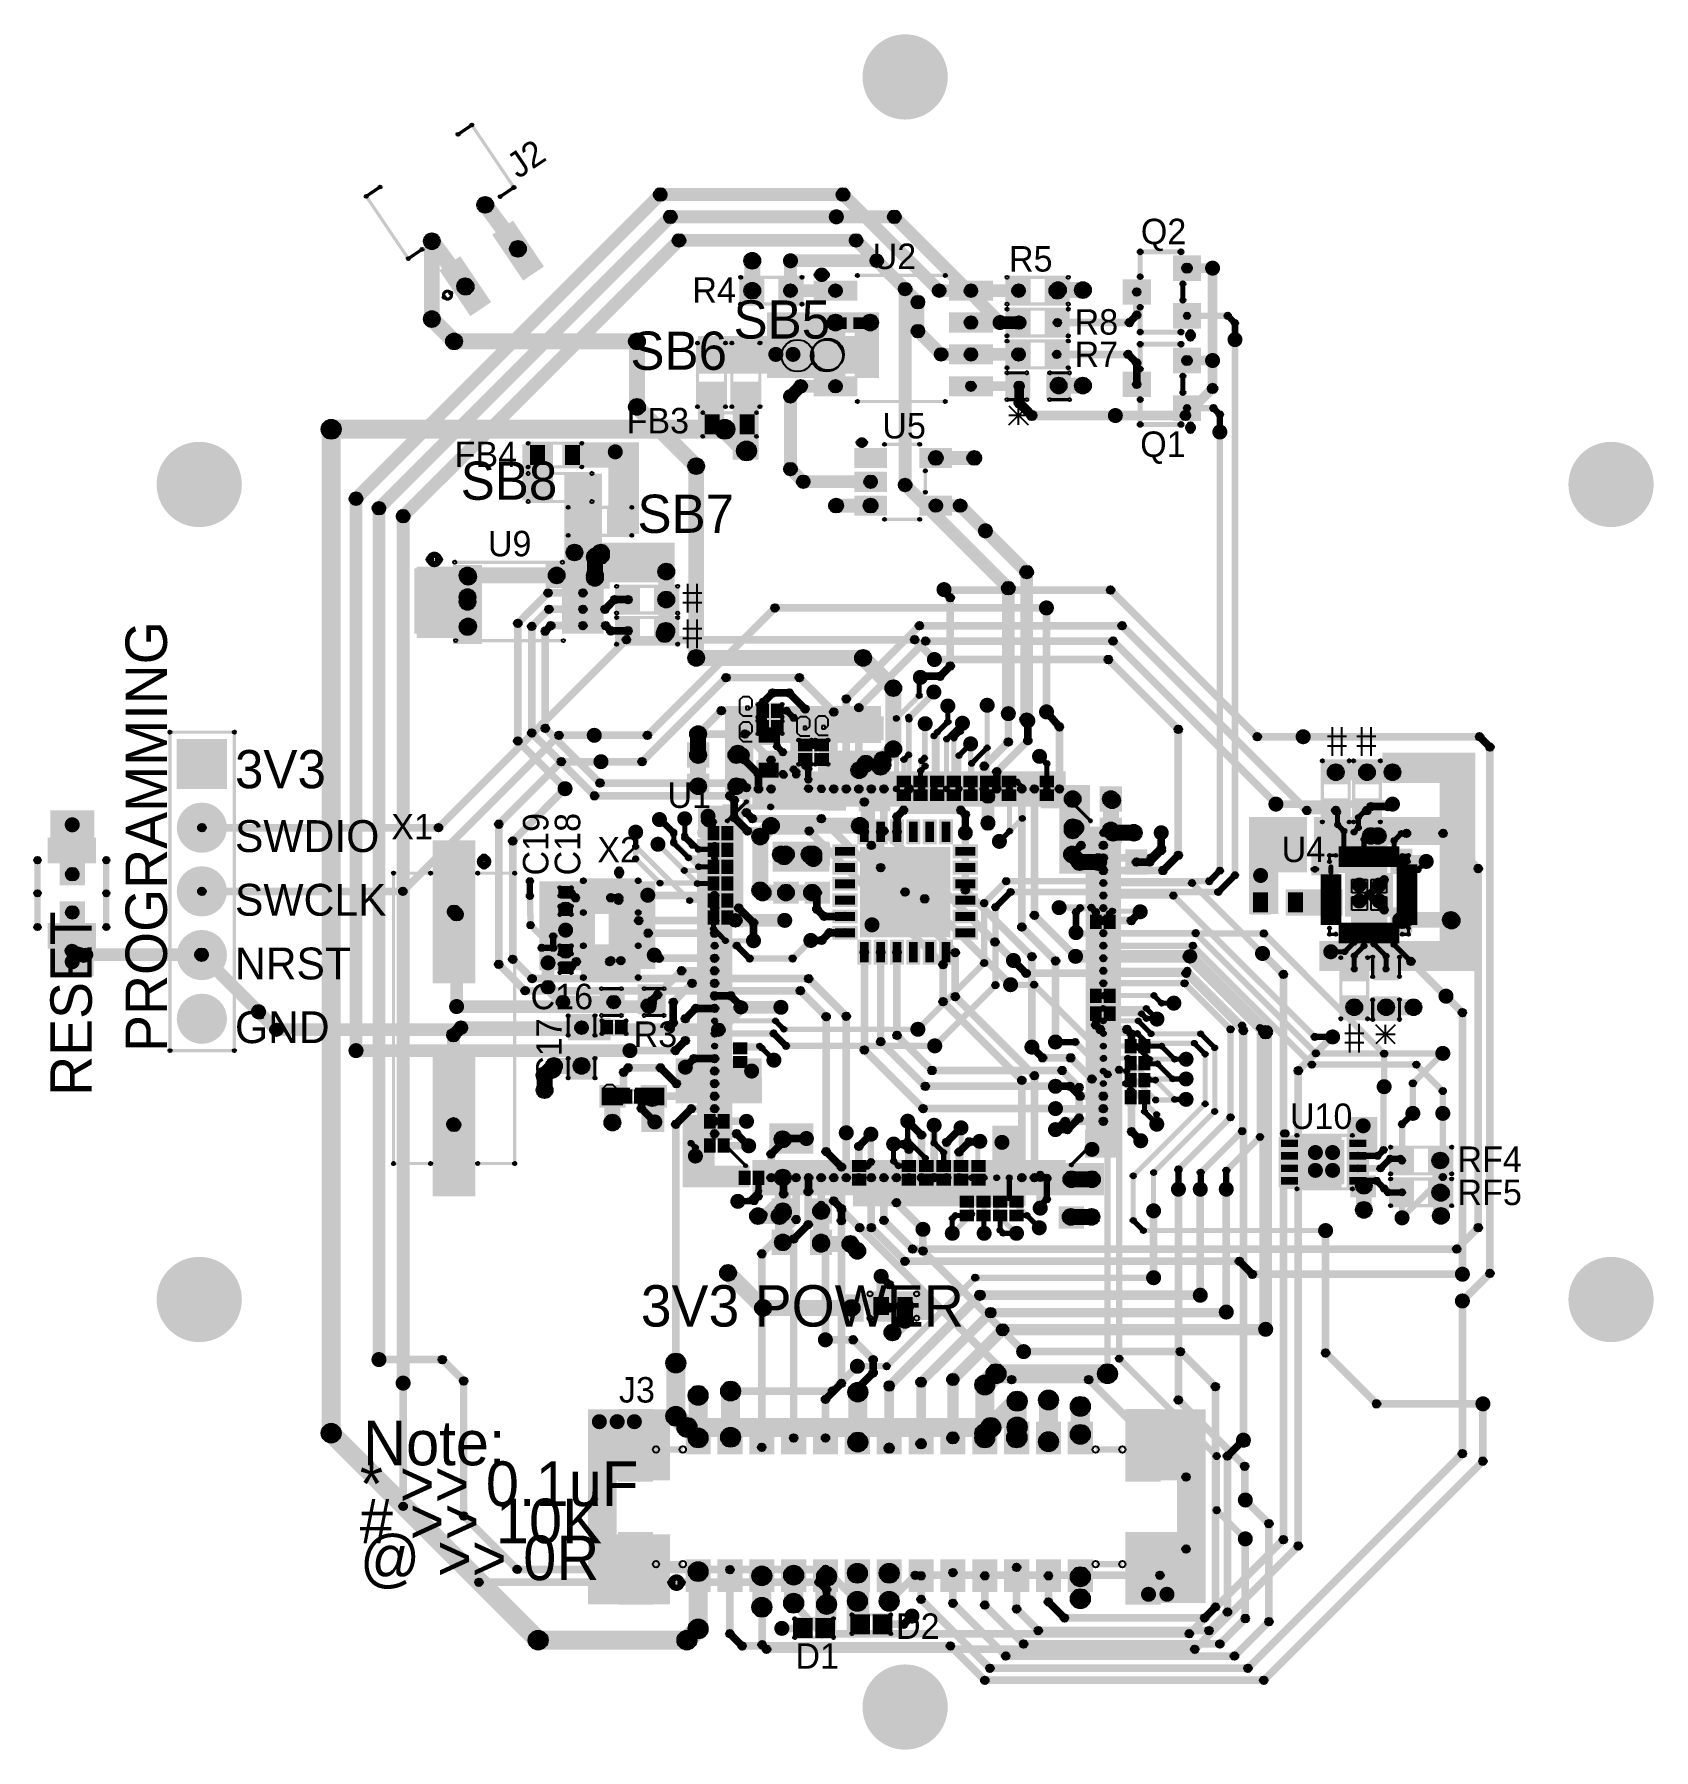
# Model space of a CAD drawing. Header units: millimetres. Extents: x -1.37 to 1.18, y -0.07 to 2.63.
import ezdxf

# ---------------------------------------------------------------- set-up
doc = ezdxf.new("R2010")
doc.units = ezdxf.units.MM
doc.header["$MEASUREMENT"] = 0
for name, color, linetype in [('BottomLayer', 5, 'Continuous'), ('BottomPaste', 16, 'Continuous'), ('BottomSolder', 6, 'Continuous'), ('PadHoleLayer', 156, 'Continuous'), ('TopLayer', 1, 'Continuous'), ('TopOverlay', 2, 'Continuous'), ('TopPaste', 8, 'Continuous'), ('TopSolder', 216, 'Continuous'), ('ViaHoleLayer', 16, 'Continuous')]:
    doc.layers.add(name, color=color, linetype=linetype)

msp = doc.modelspace()

# ---------------------------------------------------------------- texts
at = {"layer": 'TopOverlay'}
for s, height, rotation, p in [('J2', 0.04, 34, (-0.6074, 2.3983)), ('PROGRAMMING', 0.065, 90, (-1.1588, 1.0285)), ('3V3', 0.06, 360, (-1.052, 1.4424)), ('C19', 0.04, 90, (-0.56, 1.3055)), ('C18', 0.04, 90, (-0.51, 1.3055)), ('SWDIO', 0.05, 360, (-1.052, 1.3423)), ('SWCLK', 0.05, 360, (-1.052, 1.2423)), ('RESET', 0.065, 90, (-1.2768, 0.9595)), ('NRST', 0.05, 360, (-1.052, 1.1423)), ('GND', 0.05, 360, (-1.052, 1.0423)), ('C17', 0.04, 90, (-0.539, 0.983)), ('3V3 POWER', 0.065, 360, (-0.415, 0.5973)), ('Note:', 0.07, 360, (-0.851, 0.3795)), ('* >> 0.1uF', 0.07, 360, (-0.856, 0.3156)), ('# >> 10K', 0.07, 360, (-0.856, 0.2572)), ('@ >> 0R', 0.07, 360, (-0.856, 0.1993))]:
    msp.add_text(s, height=height, rotation=rotation, dxfattribs=at).set_placement(p)
for s, height, p in [('Q2', 0.04, (0.37, 2.2965)), ('U2', 0.04, (-0.051, 2.2575)), ('R5', 0.04, (0.163, 2.2535)), ('R4', 0.04, (-0.334, 2.2045)), ('SB5', 0.06, (-0.2694, 2.1483)), ('R8', 0.04, (0.266, 2.1545)), ('SB6', 0.06, (-0.4313, 2.0993)), ('R7', 0.04, (0.266, 2.1035)), ('FB3', 0.04, (-0.4373, 1.9995)), ('U5', 0.04, (-0.0358, 1.9915)), ('Q1', 0.04, (0.369, 1.9625)), ('FB4', 0.04, (-0.7073, 1.9465)), ('SB8', 0.06, (-0.6977, 1.8953)), ('SB7', 0.06, (-0.4202, 1.8433)), ('U9', 0.04, (-0.655, 1.8065)), ('U1', 0.04, (-0.373, 1.4115)), ('X1', 0.04, (-0.8067, 1.362)), ('X2', 0.04, (-0.4833, 1.326)), ('U4', 0.04, (0.591, 1.3265)), ('C16', 0.04, (-0.588, 1.0955)), ('R3', 0.04, (-0.4262, 1.0363)), ('U10', 0.04, (0.604, 0.9075)), ('RF4', 0.04, (0.867, 0.84)), ('RF5', 0.04, (0.867, 0.788)), ('J3', 0.04, (-0.4493, 0.478)), ('D2', 0.04, (-0.0143, 0.107)), ('D1', 0.04, (-0.1723, 0.0601))]:
    msp.add_text(s, height=height, dxfattribs=at).set_placement(p)

# ---------------------------------------------------------------- blocks, each defined once
blk = doc.blocks.new('R___0201_1')
at = {"layer": 'TopLayer'}
for points in [[(-0.0161, 0.0073), (-0.0055, 0.0073), (-0.0055, -0.0073), (-0.0161, -0.0073)], [(0.0055, 0.0073), (0.0161, 0.0073), (0.0161, -0.0073), (0.0055, -0.0073)]]:
    blk.add_hatch(color=1, dxfattribs=at).paths.add_polyline_path(points)
at = {"layer": 'TopOverlay'}
h = blk.add_hatch(color=2, dxfattribs=at)
edge = h.paths.add_edge_path()
edge.add_arc((-0.019, 0.01), 0.0025, 0, 360)
h = blk.add_hatch(color=2, dxfattribs=at)
edge = h.paths.add_edge_path()
edge.add_arc((-0.019, 0.01), 0.0025, 0, 360)
for points in [[(-0.0165, -0.01), (-0.0215, -0.01), (-0.0215, 0.01), (-0.0165, 0.01)], [(-0.019, 0.0075), (-0.019, 0.0125), (0.019, 0.0125), (0.019, 0.0075)], [(0.0215, -0.01), (0.0165, -0.01), (0.0165, 0.01), (0.0215, 0.01)], [(-0.019, -0.0125), (-0.019, -0.0075), (0.019, -0.0075), (0.019, -0.0125)]]:
    blk.add_hatch(color=2, dxfattribs=at).paths.add_polyline_path(points)
h = blk.add_hatch(color=2, dxfattribs=at)
edge = h.paths.add_edge_path()
edge.add_arc((0.019, 0.01), 0.0025, 0, 360)
h = blk.add_hatch(color=2, dxfattribs=at)
edge = h.paths.add_edge_path()
edge.add_arc((0.019, 0.01), 0.0025, 0, 360)
h = blk.add_hatch(color=2, dxfattribs=at)
edge = h.paths.add_edge_path()
edge.add_arc((-0.019, -0.01), 0.0025, 0, 360)
h = blk.add_hatch(color=2, dxfattribs=at)
edge = h.paths.add_edge_path()
edge.add_arc((-0.019, -0.01), 0.0025, 0, 360)
h = blk.add_hatch(color=2, dxfattribs=at)
edge = h.paths.add_edge_path()
edge.add_arc((0.019, -0.01), 0.0025, 0, 360)
h = blk.add_hatch(color=2, dxfattribs=at)
edge = h.paths.add_edge_path()
edge.add_arc((0.019, -0.01), 0.0025, 0, 360)
at = {"layer": 'TopPaste'}
for points in [[(-0.0161, 0.0073), (-0.0055, 0.0073), (-0.0055, -0.0073), (-0.0161, -0.0073)], [(0.0055, 0.0073), (0.0161, 0.0073), (0.0161, -0.0073), (0.0055, -0.0073)]]:
    blk.add_hatch(color=8, dxfattribs=at).paths.add_polyline_path(points)
at = {"layer": 'TopSolder'}
for points in [[(-0.0201, 0.0113), (-0.0015, 0.0113), (-0.0015, -0.0113), (-0.0201, -0.0113)], [(0.0015, 0.0113), (0.0201, 0.0113), (0.0201, -0.0113), (0.0015, -0.0113)]]:
    blk.add_hatch(color=216, dxfattribs=at).paths.add_polyline_path(points)
at = {"layer": 'TopOverlay'}
for centre in [(-0.019, 0.01), (-0.019, 0.01), (0.019, 0.01), (0.019, 0.01), (-0.019, -0.01), (-0.019, -0.01), (0.019, -0.01), (0.019, -0.01)]:
    blk.add_circle(centre, 0.0025, dxfattribs=at)
blk = doc.blocks.new('R___0201_2')
at = {"layer": 'TopLayer'}
for points in [[(-0.0161, 0.0073), (-0.0055, 0.0073), (-0.0055, -0.0073), (-0.0161, -0.0073)], [(0.0055, 0.0073), (0.0161, 0.0073), (0.0161, -0.0073), (0.0055, -0.0073)]]:
    blk.add_hatch(color=1, dxfattribs=at).paths.add_polyline_path(points)
at = {"layer": 'TopOverlay'}
h = blk.add_hatch(color=2, dxfattribs=at)
edge = h.paths.add_edge_path()
edge.add_arc((-0.019, 0.01), 0.0025, 0, 360)
h = blk.add_hatch(color=2, dxfattribs=at)
edge = h.paths.add_edge_path()
edge.add_arc((-0.019, 0.01), 0.0025, 0, 360)
for points in [[(-0.0165, -0.01), (-0.0215, -0.01), (-0.0215, 0.01), (-0.0165, 0.01)], [(-0.019, 0.0075), (-0.019, 0.0125), (0.019, 0.0125), (0.019, 0.0075)], [(0.0215, -0.01), (0.0165, -0.01), (0.0165, 0.01), (0.0215, 0.01)], [(-0.019, -0.0125), (-0.019, -0.0075), (0.019, -0.0075), (0.019, -0.0125)]]:
    blk.add_hatch(color=2, dxfattribs=at).paths.add_polyline_path(points)
h = blk.add_hatch(color=2, dxfattribs=at)
edge = h.paths.add_edge_path()
edge.add_arc((0.019, 0.01), 0.0025, 0, 360)
h = blk.add_hatch(color=2, dxfattribs=at)
edge = h.paths.add_edge_path()
edge.add_arc((0.019, 0.01), 0.0025, 0, 360)
h = blk.add_hatch(color=2, dxfattribs=at)
edge = h.paths.add_edge_path()
edge.add_arc((-0.019, -0.01), 0.0025, 0, 360)
h = blk.add_hatch(color=2, dxfattribs=at)
edge = h.paths.add_edge_path()
edge.add_arc((-0.019, -0.01), 0.0025, 0, 360)
h = blk.add_hatch(color=2, dxfattribs=at)
edge = h.paths.add_edge_path()
edge.add_arc((0.019, -0.01), 0.0025, 0, 360)
h = blk.add_hatch(color=2, dxfattribs=at)
edge = h.paths.add_edge_path()
edge.add_arc((0.019, -0.01), 0.0025, 0, 360)
at = {"layer": 'TopPaste'}
for points in [[(-0.0161, 0.0073), (-0.0055, 0.0073), (-0.0055, -0.0073), (-0.0161, -0.0073)], [(0.0055, 0.0073), (0.0161, 0.0073), (0.0161, -0.0073), (0.0055, -0.0073)]]:
    blk.add_hatch(color=8, dxfattribs=at).paths.add_polyline_path(points)
at = {"layer": 'TopSolder'}
for points in [[(-0.0201, 0.0113), (-0.0015, 0.0113), (-0.0015, -0.0113), (-0.0201, -0.0113)], [(0.0015, 0.0113), (0.0201, 0.0113), (0.0201, -0.0113), (0.0015, -0.0113)]]:
    blk.add_hatch(color=216, dxfattribs=at).paths.add_polyline_path(points)
at = {"layer": 'TopOverlay'}
for centre in [(-0.019, 0.01), (-0.019, 0.01), (0.019, 0.01), (0.019, 0.01), (-0.019, -0.01), (-0.019, -0.01), (0.019, -0.01), (0.019, -0.01)]:
    blk.add_circle(centre, 0.0025, dxfattribs=at)
blk = doc.blocks.new('R___0201_3')
at = {"layer": 'TopLayer'}
for points in [[(-0.0161, 0.0073), (-0.0055, 0.0073), (-0.0055, -0.0073), (-0.0161, -0.0073)], [(0.0055, 0.0073), (0.0161, 0.0073), (0.0161, -0.0073), (0.0055, -0.0073)]]:
    blk.add_hatch(color=1, dxfattribs=at).paths.add_polyline_path(points)
at = {"layer": 'TopOverlay'}
h = blk.add_hatch(color=2, dxfattribs=at)
edge = h.paths.add_edge_path()
edge.add_arc((-0.019, 0.01), 0.0025, 0, 360)
h = blk.add_hatch(color=2, dxfattribs=at)
edge = h.paths.add_edge_path()
edge.add_arc((-0.019, 0.01), 0.0025, 0, 360)
for points in [[(-0.0215, 0.01), (-0.0165, 0.01), (-0.0165, -0.01), (-0.0215, -0.01)], [(-0.019, 0.0075), (-0.019, 0.0125), (0.019, 0.0125), (0.019, 0.0075)], [(0.0165, 0.01), (0.0215, 0.01), (0.0215, -0.01), (0.0165, -0.01)], [(-0.019, -0.0125), (-0.019, -0.0075), (0.019, -0.0075), (0.019, -0.0125)]]:
    blk.add_hatch(color=2, dxfattribs=at).paths.add_polyline_path(points)
h = blk.add_hatch(color=2, dxfattribs=at)
edge = h.paths.add_edge_path()
edge.add_arc((0.019, 0.01), 0.0025, 0, 360)
h = blk.add_hatch(color=2, dxfattribs=at)
edge = h.paths.add_edge_path()
edge.add_arc((0.019, 0.01), 0.0025, 0, 360)
h = blk.add_hatch(color=2, dxfattribs=at)
edge = h.paths.add_edge_path()
edge.add_arc((-0.019, -0.01), 0.0025, 0, 360)
h = blk.add_hatch(color=2, dxfattribs=at)
edge = h.paths.add_edge_path()
edge.add_arc((-0.019, -0.01), 0.0025, 0, 360)
h = blk.add_hatch(color=2, dxfattribs=at)
edge = h.paths.add_edge_path()
edge.add_arc((0.019, -0.01), 0.0025, 0, 360)
h = blk.add_hatch(color=2, dxfattribs=at)
edge = h.paths.add_edge_path()
edge.add_arc((0.019, -0.01), 0.0025, 0, 360)
at = {"layer": 'TopPaste'}
for points in [[(-0.0161, 0.0073), (-0.0055, 0.0073), (-0.0055, -0.0073), (-0.0161, -0.0073)], [(0.0055, 0.0073), (0.0161, 0.0073), (0.0161, -0.0073), (0.0055, -0.0073)]]:
    blk.add_hatch(color=8, dxfattribs=at).paths.add_polyline_path(points)
at = {"layer": 'TopSolder'}
for points in [[(-0.0201, 0.0113), (-0.0015, 0.0113), (-0.0015, -0.0113), (-0.0201, -0.0113)], [(0.0015, 0.0113), (0.0201, 0.0113), (0.0201, -0.0113), (0.0015, -0.0113)]]:
    blk.add_hatch(color=216, dxfattribs=at).paths.add_polyline_path(points)
at = {"layer": 'TopOverlay'}
for centre in [(-0.019, 0.01), (-0.019, 0.01), (0.019, 0.01), (0.019, 0.01), (-0.019, -0.01), (-0.019, -0.01), (0.019, -0.01), (0.019, -0.01)]:
    blk.add_circle(centre, 0.0025, dxfattribs=at)
blk = doc.blocks.new('R___0201_4')
at = {"layer": 'TopLayer'}
for points in [[(-0.0161, 0.0073), (-0.0055, 0.0073), (-0.0055, -0.0073), (-0.0161, -0.0073)], [(0.0055, 0.0073), (0.0161, 0.0073), (0.0161, -0.0073), (0.0055, -0.0073)]]:
    blk.add_hatch(color=1, dxfattribs=at).paths.add_polyline_path(points)
at = {"layer": 'TopOverlay'}
h = blk.add_hatch(color=2, dxfattribs=at)
edge = h.paths.add_edge_path()
edge.add_arc((-0.019, 0.01), 0.0025, 0, 360)
h = blk.add_hatch(color=2, dxfattribs=at)
edge = h.paths.add_edge_path()
edge.add_arc((-0.019, 0.01), 0.0025, 0, 360)
for points in [[(-0.0215, 0.01), (-0.0165, 0.01), (-0.0165, -0.01), (-0.0215, -0.01)], [(-0.019, 0.0075), (-0.019, 0.0125), (0.019, 0.0125), (0.019, 0.0075)], [(0.0165, 0.01), (0.0215, 0.01), (0.0215, -0.01), (0.0165, -0.01)], [(-0.019, -0.0125), (-0.019, -0.0075), (0.019, -0.0075), (0.019, -0.0125)]]:
    blk.add_hatch(color=2, dxfattribs=at).paths.add_polyline_path(points)
h = blk.add_hatch(color=2, dxfattribs=at)
edge = h.paths.add_edge_path()
edge.add_arc((0.019, 0.01), 0.0025, 0, 360)
h = blk.add_hatch(color=2, dxfattribs=at)
edge = h.paths.add_edge_path()
edge.add_arc((0.019, 0.01), 0.0025, 0, 360)
h = blk.add_hatch(color=2, dxfattribs=at)
edge = h.paths.add_edge_path()
edge.add_arc((-0.019, -0.01), 0.0025, 0, 360)
h = blk.add_hatch(color=2, dxfattribs=at)
edge = h.paths.add_edge_path()
edge.add_arc((-0.019, -0.01), 0.0025, 0, 360)
h = blk.add_hatch(color=2, dxfattribs=at)
edge = h.paths.add_edge_path()
edge.add_arc((0.019, -0.01), 0.0025, 0, 360)
h = blk.add_hatch(color=2, dxfattribs=at)
edge = h.paths.add_edge_path()
edge.add_arc((0.019, -0.01), 0.0025, 0, 360)
at = {"layer": 'TopPaste'}
for points in [[(-0.0161, 0.0073), (-0.0055, 0.0073), (-0.0055, -0.0073), (-0.0161, -0.0073)], [(0.0055, 0.0073), (0.0161, 0.0073), (0.0161, -0.0073), (0.0055, -0.0073)]]:
    blk.add_hatch(color=8, dxfattribs=at).paths.add_polyline_path(points)
at = {"layer": 'TopSolder'}
for points in [[(-0.0201, 0.0113), (-0.0015, 0.0113), (-0.0015, -0.0113), (-0.0201, -0.0113)], [(0.0015, 0.0113), (0.0201, 0.0113), (0.0201, -0.0113), (0.0015, -0.0113)]]:
    blk.add_hatch(color=216, dxfattribs=at).paths.add_polyline_path(points)
at = {"layer": 'TopOverlay'}
for centre in [(-0.019, 0.01), (-0.019, 0.01), (0.019, 0.01), (0.019, 0.01), (-0.019, -0.01), (-0.019, -0.01), (0.019, -0.01), (0.019, -0.01)]:
    blk.add_circle(centre, 0.0025, dxfattribs=at)
blk = doc.blocks.new('ECS__327_7_34B_C_TR_5')
at = {"layer": 'TopLayer'}
for points in [[(-0.0709, 0.0374), (-0.0276, 0.0374), (-0.0276, -0.0374), (-0.0709, -0.0374)], [(0.0276, 0.0374), (0.0709, 0.0374), (0.0709, -0.0374), (0.0276, -0.0374)]]:
    blk.add_hatch(color=1, dxfattribs=at).paths.add_polyline_path(points)
at = {"layer": 'TopOverlay'}
h = blk.add_hatch(color=2, dxfattribs=at)
edge = h.paths.add_edge_path()
edge.add_arc((-0.076, 0.043), 0.00394, 0, 360)
h = blk.add_hatch(color=2, dxfattribs=at)
edge = h.paths.add_edge_path()
edge.add_arc((-0.076, 0.043), 0.00394, 0, 360)
for points in [[(-0.0721, -0.043), (-0.0799, -0.043), (-0.0799, 0.043), (-0.0721, 0.043)], [(-0.026, 0.0469), (-0.026, 0.0391), (-0.076, 0.0391), (-0.076, 0.0469)], [(0.076, 0.0469), (0.076, 0.0391), (0.026, 0.0391), (0.026, 0.0469)], [(0.0799, -0.043), (0.0721, -0.043), (0.0721, 0.043), (0.0799, 0.043)], [(-0.026, -0.0391), (-0.026, -0.0469), (-0.076, -0.0469), (-0.076, -0.0391)], [(0.076, -0.0391), (0.076, -0.0469), (0.026, -0.0469), (0.026, -0.0391)]]:
    blk.add_hatch(color=2, dxfattribs=at).paths.add_polyline_path(points)
h = blk.add_hatch(color=2, dxfattribs=at)
edge = h.paths.add_edge_path()
edge.add_arc((-0.026, 0.043), 0.00394, 0, 360)
h = blk.add_hatch(color=2, dxfattribs=at)
edge = h.paths.add_edge_path()
edge.add_arc((0.026, 0.043), 0.00394, 0, 360)
h = blk.add_hatch(color=2, dxfattribs=at)
edge = h.paths.add_edge_path()
edge.add_arc((0.076, 0.043), 0.00394, 0, 360)
h = blk.add_hatch(color=2, dxfattribs=at)
edge = h.paths.add_edge_path()
edge.add_arc((0.076, 0.043), 0.00394, 0, 360)
h = blk.add_hatch(color=2, dxfattribs=at)
edge = h.paths.add_edge_path()
edge.add_arc((-0.0922, 0.013), 0.005, 0, 360)
h = blk.add_hatch(color=2, dxfattribs=at)
edge = h.paths.add_edge_path()
edge.add_arc((-0.0858, 0.013), 0.005, 0, 360)
h = blk.add_hatch(color=2, dxfattribs=at)
edge = h.paths.add_edge_path()
edge.add_arc((-0.076, -0.043), 0.00394, 0, 360)
h = blk.add_hatch(color=2, dxfattribs=at)
edge = h.paths.add_edge_path()
edge.add_arc((-0.076, -0.043), 0.00394, 0, 360)
h = blk.add_hatch(color=2, dxfattribs=at)
edge = h.paths.add_edge_path()
edge.add_arc((-0.026, -0.043), 0.00394, 0, 360)
h = blk.add_hatch(color=2, dxfattribs=at)
edge = h.paths.add_edge_path()
edge.add_arc((0.026, -0.043), 0.00394, 0, 360)
h = blk.add_hatch(color=2, dxfattribs=at)
edge = h.paths.add_edge_path()
edge.add_arc((0.076, -0.043), 0.00394, 0, 360)
h = blk.add_hatch(color=2, dxfattribs=at)
edge = h.paths.add_edge_path()
edge.add_arc((0.076, -0.043), 0.00394, 0, 360)
at = {"layer": 'TopPaste'}
for points in [[(-0.0709, 0.0374), (-0.0276, 0.0374), (-0.0276, -0.0374), (-0.0709, -0.0374)], [(0.0276, 0.0374), (0.0709, 0.0374), (0.0709, -0.0374), (0.0276, -0.0374)]]:
    blk.add_hatch(color=8, dxfattribs=at).paths.add_polyline_path(points)
at = {"layer": 'TopSolder'}
for points in [[(-0.0749, 0.0414), (-0.0236, 0.0414), (-0.0236, -0.0414), (-0.0749, -0.0414)], [(0.0236, 0.0414), (0.0749, 0.0414), (0.0749, -0.0414), (0.0236, -0.0414)]]:
    blk.add_hatch(color=216, dxfattribs=at).paths.add_polyline_path(points)
at = {"layer": 'TopOverlay', "const_width": 0.01}
blk.add_lwpolyline([(-0.0858, 0.013, 1), (-0.0922, 0.013, 1)], format="xyb", close=True, dxfattribs=at)
at = {"layer": 'TopOverlay'}
for centre, radius in [((-0.076, 0.043), 0.00394), ((-0.076, 0.043), 0.00394), ((-0.026, 0.043), 0.00394), ((0.026, 0.043), 0.00394), ((0.076, 0.043), 0.00394), ((0.076, 0.043), 0.00394), ((-0.0922, 0.013), 0.005), ((-0.0858, 0.013), 0.005), ((-0.076, -0.043), 0.00394), ((-0.076, -0.043), 0.00394), ((-0.026, -0.043), 0.00394), ((0.026, -0.043), 0.00394), ((0.076, -0.043), 0.00394), ((0.076, -0.043), 0.00394)]:
    blk.add_circle(centre, radius, dxfattribs=at)
blk = doc.blocks.new('HCM4920000000ABJT_6')
at = {"layer": 'TopLayer'}
for points in [[(-0.2746, 0.0285), (-0.0581, 0.0285), (-0.0581, -0.0305), (-0.2746, -0.0305)], [(0.0601, 0.0285), (0.2766, 0.0285), (0.2766, -0.0305), (0.0601, -0.0305)]]:
    blk.add_hatch(color=1, dxfattribs=at).paths.add_polyline_path(points)
at = {"layer": 'TopOverlay'}
h = blk.add_hatch(color=2, dxfattribs=at)
edge = h.paths.add_edge_path()
edge.add_arc((-0.227, 0.0941), 0.0025, 0, 360)
h = blk.add_hatch(color=2, dxfattribs=at)
edge = h.paths.add_edge_path()
edge.add_arc((-0.227, 0.0941), 0.0025, 0, 360)
for points in [[(-0.2245, 0.036), (-0.2295, 0.036), (-0.2295, 0.0941), (-0.2245, 0.0941)], [(0.2289, 0.0966), (0.2289, 0.0916), (-0.227, 0.0916), (-0.227, 0.0966)], [(0.2315, 0.036), (0.2265, 0.036), (0.2265, 0.0941), (0.2315, 0.0941)], [(-0.2245, -0.0961), (-0.2295, -0.0961), (-0.2295, -0.038), (-0.2245, -0.038)], [(0.2315, -0.0961), (0.2265, -0.0961), (0.2265, -0.038), (0.2315, -0.038)], [(0.2289, -0.0936), (0.2289, -0.0986), (-0.227, -0.0986), (-0.227, -0.0936)]]:
    blk.add_hatch(color=2, dxfattribs=at).paths.add_polyline_path(points)
h = blk.add_hatch(color=2, dxfattribs=at)
edge = h.paths.add_edge_path()
edge.add_arc((0.2289, 0.0941), 0.0025, 0, 360)
h = blk.add_hatch(color=2, dxfattribs=at)
edge = h.paths.add_edge_path()
edge.add_arc((0.229, 0.0941), 0.0025, 0, 360)
h = blk.add_hatch(color=2, dxfattribs=at)
edge = h.paths.add_edge_path()
edge.add_arc((-0.2514, 0.046), 0.005, 0, 360)
h = blk.add_hatch(color=2, dxfattribs=at)
edge = h.paths.add_edge_path()
edge.add_arc((-0.2386, 0.046), 0.005, 0, 360)
h = blk.add_hatch(color=2, dxfattribs=at)
edge = h.paths.add_edge_path()
edge.add_arc((-0.227, 0.036), 0.0025, 0, 360)
h = blk.add_hatch(color=2, dxfattribs=at)
edge = h.paths.add_edge_path()
edge.add_arc((0.229, 0.036), 0.0025, 0, 360)
h = blk.add_hatch(color=2, dxfattribs=at)
edge = h.paths.add_edge_path()
edge.add_arc((-0.227, -0.038), 0.0025, 0, 360)
h = blk.add_hatch(color=2, dxfattribs=at)
edge = h.paths.add_edge_path()
edge.add_arc((0.229, -0.038), 0.0025, 0, 360)
h = blk.add_hatch(color=2, dxfattribs=at)
edge = h.paths.add_edge_path()
edge.add_arc((-0.227, -0.0961), 0.0025, 0, 360)
h = blk.add_hatch(color=2, dxfattribs=at)
edge = h.paths.add_edge_path()
edge.add_arc((-0.227, -0.0961), 0.0025, 0, 360)
h = blk.add_hatch(color=2, dxfattribs=at)
edge = h.paths.add_edge_path()
edge.add_arc((0.2289, -0.0961), 0.0025, 0, 360)
h = blk.add_hatch(color=2, dxfattribs=at)
edge = h.paths.add_edge_path()
edge.add_arc((0.229, -0.0961), 0.0025, 0, 360)
at = {"layer": 'TopPaste'}
for points in [[(-0.2746, 0.0285), (-0.0581, 0.0285), (-0.0581, -0.0305), (-0.2746, -0.0305)], [(0.0601, 0.0285), (0.2766, 0.0285), (0.2766, -0.0305), (0.0601, -0.0305)]]:
    blk.add_hatch(color=8, dxfattribs=at).paths.add_polyline_path(points)
at = {"layer": 'TopSolder'}
for points in [[(-0.2786, 0.0325), (-0.0541, 0.0325), (-0.0541, -0.0345), (-0.2786, -0.0345)], [(0.0561, 0.0325), (0.2806, 0.0325), (0.2806, -0.0345), (0.0561, -0.0345)]]:
    blk.add_hatch(color=216, dxfattribs=at).paths.add_polyline_path(points)
at = {"layer": 'TopOverlay', "const_width": 0.01}
blk.add_lwpolyline([(-0.2386, 0.046, 1), (-0.2514, 0.046, 1)], format="xyb", close=True, dxfattribs=at)
at = {"layer": 'TopOverlay'}
for centre, radius in [((-0.227, 0.0941), 0.0025), ((-0.227, 0.0941), 0.0025), ((0.2289, 0.0941), 0.0025), ((0.229, 0.0941), 0.0025), ((-0.2514, 0.046), 0.005), ((-0.2386, 0.046), 0.005), ((-0.227, 0.036), 0.0025), ((0.229, 0.036), 0.0025), ((-0.227, -0.038), 0.0025), ((0.229, -0.038), 0.0025), ((-0.227, -0.0961), 0.0025), ((-0.227, -0.0961), 0.0025), ((0.2289, -0.0961), 0.0025), ((0.229, -0.0961), 0.0025)]:
    blk.add_circle(centre, radius, dxfattribs=at)
blk = doc.blocks.new('S______B______7')
at = {"layer": 'TopLayer'}
for points in [[(-0.045, -0.0175), (-0.045, 0.0175), (-0.015, 0.0175), (-0.015, -0.0175)], [(0.015, -0.0175), (0.015, 0.0175), (0.045, 0.0175), (0.045, -0.0175)]]:
    blk.add_hatch(color=1, dxfattribs=at).paths.add_polyline_path(points)
at = {"layer": 'TopOverlay'}
h = blk.add_hatch(color=2, dxfattribs=at)
edge = h.paths.add_edge_path()
edge.add_arc((-0.05, 0.022), 0.0025, 0, 360)
h = blk.add_hatch(color=2, dxfattribs=at)
edge = h.paths.add_edge_path()
edge.add_arc((-0.05, 0.022), 0.0025, 0, 360)
for points in [[(-0.0475, -0.022), (-0.0525, -0.022), (-0.0525, 0.022), (-0.0475, 0.022)], [(-0.05, 0.0195), (-0.05, 0.0245), (0.05, 0.0245), (0.05, 0.0195)], [(0.0525, -0.022), (0.0475, -0.022), (0.0475, 0.022), (0.0525, 0.022)], [(-0.05, -0.0245), (-0.05, -0.0195), (0.05, -0.0195), (0.05, -0.0245)]]:
    blk.add_hatch(color=2, dxfattribs=at).paths.add_polyline_path(points)
h = blk.add_hatch(color=2, dxfattribs=at)
edge = h.paths.add_edge_path()
edge.add_arc((0.05, 0.022), 0.0025, 0, 360)
h = blk.add_hatch(color=2, dxfattribs=at)
edge = h.paths.add_edge_path()
edge.add_arc((0.05, 0.022), 0.0025, 0, 360)
h = blk.add_hatch(color=2, dxfattribs=at)
edge = h.paths.add_edge_path()
edge.add_arc((-0.05, -0.022), 0.0025, 0, 360)
h = blk.add_hatch(color=2, dxfattribs=at)
edge = h.paths.add_edge_path()
edge.add_arc((-0.05, -0.022), 0.0025, 0, 360)
h = blk.add_hatch(color=2, dxfattribs=at)
edge = h.paths.add_edge_path()
edge.add_arc((0.05, -0.022), 0.0025, 0, 360)
h = blk.add_hatch(color=2, dxfattribs=at)
edge = h.paths.add_edge_path()
edge.add_arc((0.05, -0.022), 0.0025, 0, 360)
at = {"layer": 'TopPaste'}
for points in [[(-0.045, -0.0175), (-0.045, 0.0175), (-0.015, 0.0175), (-0.015, -0.0175)], [(0.015, -0.0175), (0.015, 0.0175), (0.045, 0.0175), (0.045, -0.0175)]]:
    blk.add_hatch(color=8, dxfattribs=at).paths.add_polyline_path(points)
at = {"layer": 'TopSolder'}
for points in [[(-0.049, -0.0215), (-0.049, 0.0215), (-0.011, 0.0215), (-0.011, -0.0215)], [(0.011, -0.0215), (0.011, 0.0215), (0.049, 0.0215), (0.049, -0.0215)]]:
    blk.add_hatch(color=216, dxfattribs=at).paths.add_polyline_path(points)
at = {"layer": 'TopOverlay'}
for centre in [(-0.05, 0.022), (-0.05, 0.022), (0.05, 0.022), (0.05, 0.022), (-0.05, -0.022), (-0.05, -0.022), (0.05, -0.022), (0.05, -0.022)]:
    blk.add_circle(centre, 0.0025, dxfattribs=at)
blk = doc.blocks.new('S______B______8')
at = {"layer": 'TopLayer'}
for points in [[(-0.045, -0.0175), (-0.045, 0.0175), (-0.015, 0.0175), (-0.015, -0.0175)], [(0.015, -0.0175), (0.015, 0.0175), (0.045, 0.0175), (0.045, -0.0175)]]:
    blk.add_hatch(color=1, dxfattribs=at).paths.add_polyline_path(points)
at = {"layer": 'TopOverlay'}
h = blk.add_hatch(color=2, dxfattribs=at)
edge = h.paths.add_edge_path()
edge.add_arc((-0.05, 0.022), 0.0025, 0, 360)
h = blk.add_hatch(color=2, dxfattribs=at)
edge = h.paths.add_edge_path()
edge.add_arc((-0.05, 0.022), 0.0025, 0, 360)
for points in [[(-0.0525, 0.022), (-0.0475, 0.022), (-0.0475, -0.022), (-0.0525, -0.022)], [(0.05, 0.0245), (0.05, 0.0195), (-0.05, 0.0195), (-0.05, 0.0245)], [(0.0475, 0.022), (0.0525, 0.022), (0.0525, -0.022), (0.0475, -0.022)], [(0.05, -0.0195), (0.05, -0.0245), (-0.05, -0.0245), (-0.05, -0.0195)]]:
    blk.add_hatch(color=2, dxfattribs=at).paths.add_polyline_path(points)
h = blk.add_hatch(color=2, dxfattribs=at)
edge = h.paths.add_edge_path()
edge.add_arc((0.05, 0.022), 0.0025, 0, 360)
h = blk.add_hatch(color=2, dxfattribs=at)
edge = h.paths.add_edge_path()
edge.add_arc((0.05, 0.022), 0.0025, 0, 360)
h = blk.add_hatch(color=2, dxfattribs=at)
edge = h.paths.add_edge_path()
edge.add_arc((-0.05, -0.022), 0.0025, 0, 360)
h = blk.add_hatch(color=2, dxfattribs=at)
edge = h.paths.add_edge_path()
edge.add_arc((-0.05, -0.022), 0.0025, 0, 360)
h = blk.add_hatch(color=2, dxfattribs=at)
edge = h.paths.add_edge_path()
edge.add_arc((0.05, -0.022), 0.0025, 0, 360)
h = blk.add_hatch(color=2, dxfattribs=at)
edge = h.paths.add_edge_path()
edge.add_arc((0.05, -0.022), 0.0025, 0, 360)
at = {"layer": 'TopPaste'}
for points in [[(-0.045, -0.0175), (-0.045, 0.0175), (-0.015, 0.0175), (-0.015, -0.0175)], [(0.015, -0.0175), (0.015, 0.0175), (0.045, 0.0175), (0.045, -0.0175)]]:
    blk.add_hatch(color=8, dxfattribs=at).paths.add_polyline_path(points)
at = {"layer": 'TopSolder'}
for points in [[(-0.049, -0.0215), (-0.049, 0.0215), (-0.011, 0.0215), (-0.011, -0.0215)], [(0.011, -0.0215), (0.011, 0.0215), (0.049, 0.0215), (0.049, -0.0215)]]:
    blk.add_hatch(color=216, dxfattribs=at).paths.add_polyline_path(points)
at = {"layer": 'TopOverlay'}
for centre in [(-0.05, 0.022), (-0.05, 0.022), (0.05, 0.022), (0.05, 0.022), (-0.05, -0.022), (-0.05, -0.022), (0.05, -0.022), (0.05, -0.022)]:
    blk.add_circle(centre, 0.0025, dxfattribs=at)
blk = doc.blocks.new('S______B______9')
at = {"layer": 'TopLayer'}
for points in [[(-0.045, -0.0175), (-0.045, 0.0175), (-0.015, 0.0175), (-0.015, -0.0175)], [(0.015, -0.0175), (0.015, 0.0175), (0.045, 0.0175), (0.045, -0.0175)]]:
    blk.add_hatch(color=1, dxfattribs=at).paths.add_polyline_path(points)
at = {"layer": 'TopOverlay'}
h = blk.add_hatch(color=2, dxfattribs=at)
edge = h.paths.add_edge_path()
edge.add_arc((-0.05, 0.022), 0.0025, 0, 360)
h = blk.add_hatch(color=2, dxfattribs=at)
edge = h.paths.add_edge_path()
edge.add_arc((-0.05, 0.022), 0.0025, 0, 360)
for points in [[(-0.0525, 0.022), (-0.0475, 0.022), (-0.0475, -0.022), (-0.0525, -0.022)], [(-0.05, 0.0195), (-0.05, 0.0245), (0.05, 0.0245), (0.05, 0.0195)], [(0.0475, 0.022), (0.0525, 0.022), (0.0525, -0.022), (0.0475, -0.022)], [(-0.05, -0.0245), (-0.05, -0.0195), (0.05, -0.0195), (0.05, -0.0245)]]:
    blk.add_hatch(color=2, dxfattribs=at).paths.add_polyline_path(points)
h = blk.add_hatch(color=2, dxfattribs=at)
edge = h.paths.add_edge_path()
edge.add_arc((0.05, 0.022), 0.0025, 0, 360)
h = blk.add_hatch(color=2, dxfattribs=at)
edge = h.paths.add_edge_path()
edge.add_arc((0.05, 0.022), 0.0025, 0, 360)
h = blk.add_hatch(color=2, dxfattribs=at)
edge = h.paths.add_edge_path()
edge.add_arc((-0.05, -0.022), 0.0025, 0, 360)
h = blk.add_hatch(color=2, dxfattribs=at)
edge = h.paths.add_edge_path()
edge.add_arc((-0.05, -0.022), 0.0025, 0, 360)
h = blk.add_hatch(color=2, dxfattribs=at)
edge = h.paths.add_edge_path()
edge.add_arc((0.05, -0.022), 0.0025, 0, 360)
h = blk.add_hatch(color=2, dxfattribs=at)
edge = h.paths.add_edge_path()
edge.add_arc((0.05, -0.022), 0.0025, 0, 360)
at = {"layer": 'TopPaste'}
for points in [[(-0.045, -0.0175), (-0.045, 0.0175), (-0.015, 0.0175), (-0.015, -0.0175)], [(0.015, -0.0175), (0.015, 0.0175), (0.045, 0.0175), (0.045, -0.0175)]]:
    blk.add_hatch(color=8, dxfattribs=at).paths.add_polyline_path(points)
at = {"layer": 'TopSolder'}
for points in [[(-0.049, -0.0215), (-0.049, 0.0215), (-0.011, 0.0215), (-0.011, -0.0215)], [(0.011, -0.0215), (0.011, 0.0215), (0.049, 0.0215), (0.049, -0.0215)]]:
    blk.add_hatch(color=216, dxfattribs=at).paths.add_polyline_path(points)
at = {"layer": 'TopOverlay'}
for centre in [(-0.05, 0.022), (-0.05, 0.022), (0.05, 0.022), (0.05, 0.022), (-0.05, -0.022), (-0.05, -0.022), (0.05, -0.022), (0.05, -0.022)]:
    blk.add_circle(centre, 0.0025, dxfattribs=at)
blk = doc.blocks.new('S______B______10')
at = {"layer": 'TopLayer'}
for points in [[(-0.045, -0.0175), (-0.045, 0.0175), (-0.015, 0.0175), (-0.015, -0.0175)], [(0.015, -0.0175), (0.015, 0.0175), (0.045, 0.0175), (0.045, -0.0175)]]:
    blk.add_hatch(color=1, dxfattribs=at).paths.add_polyline_path(points)
at = {"layer": 'TopOverlay'}
h = blk.add_hatch(color=2, dxfattribs=at)
edge = h.paths.add_edge_path()
edge.add_arc((-0.05, 0.022), 0.0025, 0, 360)
h = blk.add_hatch(color=2, dxfattribs=at)
edge = h.paths.add_edge_path()
edge.add_arc((-0.05, 0.022), 0.0025, 0, 360)
for points in [[(-0.0525, 0.022), (-0.0475, 0.022), (-0.0475, -0.022), (-0.0525, -0.022)], [(-0.05, 0.0195), (-0.05, 0.0245), (0.05, 0.0245), (0.05, 0.0195)], [(0.0475, 0.022), (0.0525, 0.022), (0.0525, -0.022), (0.0475, -0.022)], [(-0.05, -0.0245), (-0.05, -0.0195), (0.05, -0.0195), (0.05, -0.0245)]]:
    blk.add_hatch(color=2, dxfattribs=at).paths.add_polyline_path(points)
h = blk.add_hatch(color=2, dxfattribs=at)
edge = h.paths.add_edge_path()
edge.add_arc((0.05, 0.022), 0.0025, 0, 360)
h = blk.add_hatch(color=2, dxfattribs=at)
edge = h.paths.add_edge_path()
edge.add_arc((0.05, 0.022), 0.0025, 0, 360)
h = blk.add_hatch(color=2, dxfattribs=at)
edge = h.paths.add_edge_path()
edge.add_arc((-0.05, -0.022), 0.0025, 0, 360)
h = blk.add_hatch(color=2, dxfattribs=at)
edge = h.paths.add_edge_path()
edge.add_arc((-0.05, -0.022), 0.0025, 0, 360)
h = blk.add_hatch(color=2, dxfattribs=at)
edge = h.paths.add_edge_path()
edge.add_arc((0.05, -0.022), 0.0025, 0, 360)
h = blk.add_hatch(color=2, dxfattribs=at)
edge = h.paths.add_edge_path()
edge.add_arc((0.05, -0.022), 0.0025, 0, 360)
at = {"layer": 'TopPaste'}
for points in [[(-0.045, -0.0175), (-0.045, 0.0175), (-0.015, 0.0175), (-0.015, -0.0175)], [(0.015, -0.0175), (0.015, 0.0175), (0.045, 0.0175), (0.045, -0.0175)]]:
    blk.add_hatch(color=8, dxfattribs=at).paths.add_polyline_path(points)
at = {"layer": 'TopSolder'}
for points in [[(-0.049, -0.0215), (-0.049, 0.0215), (-0.011, 0.0215), (-0.011, -0.0215)], [(0.011, -0.0215), (0.011, 0.0215), (0.049, 0.0215), (0.049, -0.0215)]]:
    blk.add_hatch(color=216, dxfattribs=at).paths.add_polyline_path(points)
at = {"layer": 'TopOverlay'}
for centre in [(-0.05, 0.022), (-0.05, 0.022), (0.05, 0.022), (0.05, 0.022), (-0.05, -0.022), (-0.05, -0.022), (0.05, -0.022), (0.05, -0.022)]:
    blk.add_circle(centre, 0.0025, dxfattribs=at)
blk = doc.blocks.new('S______B______B_11')
at = {"layer": 'BottomLayer'}
for points in [[(-0.015, 0.0175), (-0.015, -0.0175), (-0.045, -0.0175), (-0.045, 0.0175)], [(0.045, 0.0175), (0.045, -0.0175), (0.015, -0.0175), (0.015, 0.0175)]]:
    blk.add_hatch(color=5, dxfattribs=at).paths.add_polyline_path(points)
at = {"layer": 'BottomPaste'}
for points in [[(-0.015, 0.0175), (-0.015, -0.0175), (-0.045, -0.0175), (-0.045, 0.0175)], [(0.045, 0.0175), (0.045, -0.0175), (0.015, -0.0175), (0.015, 0.0175)]]:
    blk.add_hatch(color=16, dxfattribs=at).paths.add_polyline_path(points)
at = {"layer": 'BottomSolder'}
for points in [[(-0.011, 0.0215), (-0.011, -0.0215), (-0.049, -0.0215), (-0.049, 0.0215)], [(0.049, 0.0215), (0.049, -0.0215), (0.011, -0.0215), (0.011, 0.0215)]]:
    blk.add_hatch(color=6, dxfattribs=at).paths.add_polyline_path(points)
blk = doc.blocks.new('S______B______B_12')
at = {"layer": 'BottomLayer'}
for points in [[(-0.015, 0.0175), (-0.015, -0.0175), (-0.045, -0.0175), (-0.045, 0.0175)], [(0.045, 0.0175), (0.045, -0.0175), (0.015, -0.0175), (0.015, 0.0175)]]:
    blk.add_hatch(color=5, dxfattribs=at).paths.add_polyline_path(points)
at = {"layer": 'BottomPaste'}
for points in [[(-0.015, 0.0175), (-0.015, -0.0175), (-0.045, -0.0175), (-0.045, 0.0175)], [(0.045, 0.0175), (0.045, -0.0175), (0.015, -0.0175), (0.015, 0.0175)]]:
    blk.add_hatch(color=16, dxfattribs=at).paths.add_polyline_path(points)
at = {"layer": 'BottomSolder'}
for points in [[(-0.011, 0.0215), (-0.011, -0.0215), (-0.049, -0.0215), (-0.049, 0.0215)], [(0.049, 0.0215), (0.049, -0.0215), (0.011, -0.0215), (0.011, 0.0215)]]:
    blk.add_hatch(color=6, dxfattribs=at).paths.add_polyline_path(points)
blk = doc.blocks.new('S______B______B_13')
at = {"layer": 'BottomLayer'}
for points in [[(-0.015, 0.0175), (-0.015, -0.0175), (-0.045, -0.0175), (-0.045, 0.0175)], [(0.045, 0.0175), (0.045, -0.0175), (0.015, -0.0175), (0.015, 0.0175)]]:
    blk.add_hatch(color=5, dxfattribs=at).paths.add_polyline_path(points)
at = {"layer": 'BottomPaste'}
for points in [[(-0.015, 0.0175), (-0.015, -0.0175), (-0.045, -0.0175), (-0.045, 0.0175)], [(0.045, 0.0175), (0.045, -0.0175), (0.015, -0.0175), (0.015, 0.0175)]]:
    blk.add_hatch(color=16, dxfattribs=at).paths.add_polyline_path(points)
at = {"layer": 'BottomSolder'}
for points in [[(-0.011, 0.0215), (-0.011, -0.0215), (-0.049, -0.0215), (-0.049, 0.0215)], [(0.049, 0.0215), (0.049, -0.0215), (0.011, -0.0215), (0.011, 0.0215)]]:
    blk.add_hatch(color=6, dxfattribs=at).paths.add_polyline_path(points)
blk = doc.blocks.new('R___0201_B_14')
at = {"layer": 'BottomLayer'}
for points in [[(-0.0161, 0.0073), (-0.0055, 0.0073), (-0.0055, -0.0073), (-0.0161, -0.0073)], [(0.0055, 0.0073), (0.0161, 0.0073), (0.0161, -0.0073), (0.0055, -0.0073)]]:
    blk.add_hatch(color=5, dxfattribs=at).paths.add_polyline_path(points)
at = {"layer": 'BottomPaste'}
for points in [[(-0.0161, 0.0073), (-0.0055, 0.0073), (-0.0055, -0.0073), (-0.0161, -0.0073)], [(0.0055, 0.0073), (0.0161, 0.0073), (0.0161, -0.0073), (0.0055, -0.0073)]]:
    blk.add_hatch(color=16, dxfattribs=at).paths.add_polyline_path(points)
at = {"layer": 'BottomSolder'}
for points in [[(-0.0201, 0.0113), (-0.0015, 0.0113), (-0.0015, -0.0113), (-0.0201, -0.0113)], [(0.0015, 0.0113), (0.0201, 0.0113), (0.0201, -0.0113), (0.0015, -0.0113)]]:
    blk.add_hatch(color=6, dxfattribs=at).paths.add_polyline_path(points)
blk = doc.blocks.new('R___0201_B_15')
at = {"layer": 'BottomLayer'}
for points in [[(-0.0161, 0.0073), (-0.0055, 0.0073), (-0.0055, -0.0073), (-0.0161, -0.0073)], [(0.0055, 0.0073), (0.0161, 0.0073), (0.0161, -0.0073), (0.0055, -0.0073)]]:
    blk.add_hatch(color=5, dxfattribs=at).paths.add_polyline_path(points)
at = {"layer": 'BottomPaste'}
for points in [[(-0.0161, 0.0073), (-0.0055, 0.0073), (-0.0055, -0.0073), (-0.0161, -0.0073)], [(0.0055, 0.0073), (0.0161, 0.0073), (0.0161, -0.0073), (0.0055, -0.0073)]]:
    blk.add_hatch(color=16, dxfattribs=at).paths.add_polyline_path(points)
at = {"layer": 'BottomSolder'}
for points in [[(-0.0201, 0.0113), (-0.0015, 0.0113), (-0.0015, -0.0113), (-0.0201, -0.0113)], [(0.0015, 0.0113), (0.0201, 0.0113), (0.0201, -0.0113), (0.0015, -0.0113)]]:
    blk.add_hatch(color=6, dxfattribs=at).paths.add_polyline_path(points)
blk = doc.blocks.new('R___0201_B_16')
at = {"layer": 'BottomLayer'}
for points in [[(-0.0161, 0.0073), (-0.0055, 0.0073), (-0.0055, -0.0073), (-0.0161, -0.0073)], [(0.0055, 0.0073), (0.0161, 0.0073), (0.0161, -0.0073), (0.0055, -0.0073)]]:
    blk.add_hatch(color=5, dxfattribs=at).paths.add_polyline_path(points)
at = {"layer": 'BottomPaste'}
for points in [[(-0.0161, 0.0073), (-0.0055, 0.0073), (-0.0055, -0.0073), (-0.0161, -0.0073)], [(0.0055, 0.0073), (0.0161, 0.0073), (0.0161, -0.0073), (0.0055, -0.0073)]]:
    blk.add_hatch(color=16, dxfattribs=at).paths.add_polyline_path(points)
at = {"layer": 'BottomSolder'}
for points in [[(-0.0201, 0.0113), (-0.0015, 0.0113), (-0.0015, -0.0113), (-0.0201, -0.0113)], [(0.0015, 0.0113), (0.0201, 0.0113), (0.0201, -0.0113), (0.0015, -0.0113)]]:
    blk.add_hatch(color=6, dxfattribs=at).paths.add_polyline_path(points)
blk = doc.blocks.new('R___0201_B_17')
at = {"layer": 'BottomLayer'}
for points in [[(-0.0161, 0.0073), (-0.0055, 0.0073), (-0.0055, -0.0073), (-0.0161, -0.0073)], [(0.0055, 0.0073), (0.0161, 0.0073), (0.0161, -0.0073), (0.0055, -0.0073)]]:
    blk.add_hatch(color=5, dxfattribs=at).paths.add_polyline_path(points)
at = {"layer": 'BottomPaste'}
for points in [[(-0.0161, 0.0073), (-0.0055, 0.0073), (-0.0055, -0.0073), (-0.0161, -0.0073)], [(0.0055, 0.0073), (0.0161, 0.0073), (0.0161, -0.0073), (0.0055, -0.0073)]]:
    blk.add_hatch(color=16, dxfattribs=at).paths.add_polyline_path(points)
at = {"layer": 'BottomSolder'}
for points in [[(-0.0201, 0.0113), (-0.0015, 0.0113), (-0.0015, -0.0113), (-0.0201, -0.0113)], [(0.0015, 0.0113), (0.0201, 0.0113), (0.0201, -0.0113), (0.0015, -0.0113)]]:
    blk.add_hatch(color=6, dxfattribs=at).paths.add_polyline_path(points)
blk = doc.blocks.new('R___0201_B_18')
at = {"layer": 'BottomLayer'}
for points in [[(-0.0161, 0.0073), (-0.0055, 0.0073), (-0.0055, -0.0073), (-0.0161, -0.0073)], [(0.0055, 0.0073), (0.0161, 0.0073), (0.0161, -0.0073), (0.0055, -0.0073)]]:
    blk.add_hatch(color=5, dxfattribs=at).paths.add_polyline_path(points)
at = {"layer": 'BottomPaste'}
for points in [[(-0.0161, 0.0073), (-0.0055, 0.0073), (-0.0055, -0.0073), (-0.0161, -0.0073)], [(0.0055, 0.0073), (0.0161, 0.0073), (0.0161, -0.0073), (0.0055, -0.0073)]]:
    blk.add_hatch(color=16, dxfattribs=at).paths.add_polyline_path(points)
at = {"layer": 'BottomSolder'}
for points in [[(-0.0201, 0.0113), (-0.0015, 0.0113), (-0.0015, -0.0113), (-0.0201, -0.0113)], [(0.0015, 0.0113), (0.0201, 0.0113), (0.0201, -0.0113), (0.0015, -0.0113)]]:
    blk.add_hatch(color=6, dxfattribs=at).paths.add_polyline_path(points)
blk = doc.blocks.new('R___0201_B_19')
at = {"layer": 'BottomLayer'}
for points in [[(-0.0161, 0.0073), (-0.0055, 0.0073), (-0.0055, -0.0073), (-0.0161, -0.0073)], [(0.0055, 0.0073), (0.0161, 0.0073), (0.0161, -0.0073), (0.0055, -0.0073)]]:
    blk.add_hatch(color=5, dxfattribs=at).paths.add_polyline_path(points)
at = {"layer": 'BottomPaste'}
for points in [[(-0.0161, 0.0073), (-0.0055, 0.0073), (-0.0055, -0.0073), (-0.0161, -0.0073)], [(0.0055, 0.0073), (0.0161, 0.0073), (0.0161, -0.0073), (0.0055, -0.0073)]]:
    blk.add_hatch(color=16, dxfattribs=at).paths.add_polyline_path(points)
at = {"layer": 'BottomSolder'}
for points in [[(-0.0201, 0.0113), (-0.0015, 0.0113), (-0.0015, -0.0113), (-0.0201, -0.0113)], [(0.0015, 0.0113), (0.0201, 0.0113), (0.0201, -0.0113), (0.0015, -0.0113)]]:
    blk.add_hatch(color=6, dxfattribs=at).paths.add_polyline_path(points)
blk = doc.blocks.new('R___0201_B_20')
at = {"layer": 'BottomLayer'}
for points in [[(-0.0161, 0.0073), (-0.0055, 0.0073), (-0.0055, -0.0073), (-0.0161, -0.0073)], [(0.0055, 0.0073), (0.0161, 0.0073), (0.0161, -0.0073), (0.0055, -0.0073)]]:
    blk.add_hatch(color=5, dxfattribs=at).paths.add_polyline_path(points)
at = {"layer": 'BottomPaste'}
for points in [[(-0.0161, 0.0073), (-0.0055, 0.0073), (-0.0055, -0.0073), (-0.0161, -0.0073)], [(0.0055, 0.0073), (0.0161, 0.0073), (0.0161, -0.0073), (0.0055, -0.0073)]]:
    blk.add_hatch(color=16, dxfattribs=at).paths.add_polyline_path(points)
at = {"layer": 'BottomSolder'}
for points in [[(-0.0201, 0.0113), (-0.0015, 0.0113), (-0.0015, -0.0113), (-0.0201, -0.0113)], [(0.0015, 0.0113), (0.0201, 0.0113), (0.0201, -0.0113), (0.0015, -0.0113)]]:
    blk.add_hatch(color=6, dxfattribs=at).paths.add_polyline_path(points)
blk = doc.blocks.new('R___0201_B_21')
at = {"layer": 'BottomLayer'}
for points in [[(-0.0161, 0.0073), (-0.0055, 0.0073), (-0.0055, -0.0073), (-0.0161, -0.0073)], [(0.0055, 0.0073), (0.0161, 0.0073), (0.0161, -0.0073), (0.0055, -0.0073)]]:
    blk.add_hatch(color=5, dxfattribs=at).paths.add_polyline_path(points)
at = {"layer": 'BottomPaste'}
for points in [[(-0.0161, 0.0073), (-0.0055, 0.0073), (-0.0055, -0.0073), (-0.0161, -0.0073)], [(0.0055, 0.0073), (0.0161, 0.0073), (0.0161, -0.0073), (0.0055, -0.0073)]]:
    blk.add_hatch(color=16, dxfattribs=at).paths.add_polyline_path(points)
at = {"layer": 'BottomSolder'}
for points in [[(-0.0201, 0.0113), (-0.0015, 0.0113), (-0.0015, -0.0113), (-0.0201, -0.0113)], [(0.0015, 0.0113), (0.0201, 0.0113), (0.0201, -0.0113), (0.0015, -0.0113)]]:
    blk.add_hatch(color=6, dxfattribs=at).paths.add_polyline_path(points)
blk = doc.blocks.new('R___0201_B_22')
at = {"layer": 'BottomLayer'}
for points in [[(-0.0161, 0.0073), (-0.0055, 0.0073), (-0.0055, -0.0073), (-0.0161, -0.0073)], [(0.0055, 0.0073), (0.0161, 0.0073), (0.0161, -0.0073), (0.0055, -0.0073)]]:
    blk.add_hatch(color=5, dxfattribs=at).paths.add_polyline_path(points)
at = {"layer": 'BottomPaste'}
for points in [[(-0.0161, 0.0073), (-0.0055, 0.0073), (-0.0055, -0.0073), (-0.0161, -0.0073)], [(0.0055, 0.0073), (0.0161, 0.0073), (0.0161, -0.0073), (0.0055, -0.0073)]]:
    blk.add_hatch(color=16, dxfattribs=at).paths.add_polyline_path(points)
at = {"layer": 'BottomSolder'}
for points in [[(-0.0201, 0.0113), (-0.0015, 0.0113), (-0.0015, -0.0113), (-0.0201, -0.0113)], [(0.0015, 0.0113), (0.0201, 0.0113), (0.0201, -0.0113), (0.0015, -0.0113)]]:
    blk.add_hatch(color=6, dxfattribs=at).paths.add_polyline_path(points)
blk = doc.blocks.new('R___0201_B_23')
at = {"layer": 'BottomLayer'}
for points in [[(-0.0161, 0.0073), (-0.0055, 0.0073), (-0.0055, -0.0073), (-0.0161, -0.0073)], [(0.0055, 0.0073), (0.0161, 0.0073), (0.0161, -0.0073), (0.0055, -0.0073)]]:
    blk.add_hatch(color=5, dxfattribs=at).paths.add_polyline_path(points)
at = {"layer": 'BottomPaste'}
for points in [[(-0.0161, 0.0073), (-0.0055, 0.0073), (-0.0055, -0.0073), (-0.0161, -0.0073)], [(0.0055, 0.0073), (0.0161, 0.0073), (0.0161, -0.0073), (0.0055, -0.0073)]]:
    blk.add_hatch(color=16, dxfattribs=at).paths.add_polyline_path(points)
at = {"layer": 'BottomSolder'}
for points in [[(-0.0201, 0.0113), (-0.0015, 0.0113), (-0.0015, -0.0113), (-0.0201, -0.0113)], [(0.0015, 0.0113), (0.0201, 0.0113), (0.0201, -0.0113), (0.0015, -0.0113)]]:
    blk.add_hatch(color=6, dxfattribs=at).paths.add_polyline_path(points)
blk = doc.blocks.new('R___0201_B_24')
at = {"layer": 'BottomLayer'}
for points in [[(-0.0161, 0.0073), (-0.0055, 0.0073), (-0.0055, -0.0073), (-0.0161, -0.0073)], [(0.0055, 0.0073), (0.0161, 0.0073), (0.0161, -0.0073), (0.0055, -0.0073)]]:
    blk.add_hatch(color=5, dxfattribs=at).paths.add_polyline_path(points)
at = {"layer": 'BottomPaste'}
for points in [[(-0.0161, 0.0073), (-0.0055, 0.0073), (-0.0055, -0.0073), (-0.0161, -0.0073)], [(0.0055, 0.0073), (0.0161, 0.0073), (0.0161, -0.0073), (0.0055, -0.0073)]]:
    blk.add_hatch(color=16, dxfattribs=at).paths.add_polyline_path(points)
at = {"layer": 'BottomSolder'}
for points in [[(-0.0201, 0.0113), (-0.0015, 0.0113), (-0.0015, -0.0113), (-0.0201, -0.0113)], [(0.0015, 0.0113), (0.0201, 0.0113), (0.0201, -0.0113), (0.0015, -0.0113)]]:
    blk.add_hatch(color=6, dxfattribs=at).paths.add_polyline_path(points)
blk = doc.blocks.new('R___0201_B_25')
at = {"layer": 'BottomLayer'}
for points in [[(-0.0161, 0.0073), (-0.0055, 0.0073), (-0.0055, -0.0073), (-0.0161, -0.0073)], [(0.0055, 0.0073), (0.0161, 0.0073), (0.0161, -0.0073), (0.0055, -0.0073)]]:
    blk.add_hatch(color=5, dxfattribs=at).paths.add_polyline_path(points)
at = {"layer": 'BottomPaste'}
for points in [[(-0.0161, 0.0073), (-0.0055, 0.0073), (-0.0055, -0.0073), (-0.0161, -0.0073)], [(0.0055, 0.0073), (0.0161, 0.0073), (0.0161, -0.0073), (0.0055, -0.0073)]]:
    blk.add_hatch(color=16, dxfattribs=at).paths.add_polyline_path(points)
at = {"layer": 'BottomSolder'}
for points in [[(-0.0201, 0.0113), (-0.0015, 0.0113), (-0.0015, -0.0113), (-0.0201, -0.0113)], [(0.0015, 0.0113), (0.0201, 0.0113), (0.0201, -0.0113), (0.0015, -0.0113)]]:
    blk.add_hatch(color=6, dxfattribs=at).paths.add_polyline_path(points)
blk = doc.blocks.new('R___0201_B_26')
at = {"layer": 'BottomLayer'}
for points in [[(-0.0161, 0.0073), (-0.0055, 0.0073), (-0.0055, -0.0073), (-0.0161, -0.0073)], [(0.0055, 0.0073), (0.0161, 0.0073), (0.0161, -0.0073), (0.0055, -0.0073)]]:
    blk.add_hatch(color=5, dxfattribs=at).paths.add_polyline_path(points)
at = {"layer": 'BottomPaste'}
for points in [[(-0.0161, 0.0073), (-0.0055, 0.0073), (-0.0055, -0.0073), (-0.0161, -0.0073)], [(0.0055, 0.0073), (0.0161, 0.0073), (0.0161, -0.0073), (0.0055, -0.0073)]]:
    blk.add_hatch(color=16, dxfattribs=at).paths.add_polyline_path(points)
at = {"layer": 'BottomSolder'}
for points in [[(-0.0201, 0.0113), (-0.0015, 0.0113), (-0.0015, -0.0113), (-0.0201, -0.0113)], [(0.0015, 0.0113), (0.0201, 0.0113), (0.0201, -0.0113), (0.0015, -0.0113)]]:
    blk.add_hatch(color=6, dxfattribs=at).paths.add_polyline_path(points)
blk = doc.blocks.new('R___0201_B_27')
at = {"layer": 'BottomLayer'}
for points in [[(-0.0161, 0.0073), (-0.0055, 0.0073), (-0.0055, -0.0073), (-0.0161, -0.0073)], [(0.0055, 0.0073), (0.0161, 0.0073), (0.0161, -0.0073), (0.0055, -0.0073)]]:
    blk.add_hatch(color=5, dxfattribs=at).paths.add_polyline_path(points)
at = {"layer": 'BottomPaste'}
for points in [[(-0.0161, 0.0073), (-0.0055, 0.0073), (-0.0055, -0.0073), (-0.0161, -0.0073)], [(0.0055, 0.0073), (0.0161, 0.0073), (0.0161, -0.0073), (0.0055, -0.0073)]]:
    blk.add_hatch(color=16, dxfattribs=at).paths.add_polyline_path(points)
at = {"layer": 'BottomSolder'}
for points in [[(-0.0201, 0.0113), (-0.0015, 0.0113), (-0.0015, -0.0113), (-0.0201, -0.0113)], [(0.0015, 0.0113), (0.0201, 0.0113), (0.0201, -0.0113), (0.0015, -0.0113)]]:
    blk.add_hatch(color=6, dxfattribs=at).paths.add_polyline_path(points)
blk = doc.blocks.new('R___0201_B_28')
at = {"layer": 'BottomLayer'}
for points in [[(-0.0161, 0.0073), (-0.0055, 0.0073), (-0.0055, -0.0073), (-0.0161, -0.0073)], [(0.0055, 0.0073), (0.0161, 0.0073), (0.0161, -0.0073), (0.0055, -0.0073)]]:
    blk.add_hatch(color=5, dxfattribs=at).paths.add_polyline_path(points)
at = {"layer": 'BottomPaste'}
for points in [[(-0.0161, 0.0073), (-0.0055, 0.0073), (-0.0055, -0.0073), (-0.0161, -0.0073)], [(0.0055, 0.0073), (0.0161, 0.0073), (0.0161, -0.0073), (0.0055, -0.0073)]]:
    blk.add_hatch(color=16, dxfattribs=at).paths.add_polyline_path(points)
at = {"layer": 'BottomSolder'}
for points in [[(-0.0201, 0.0113), (-0.0015, 0.0113), (-0.0015, -0.0113), (-0.0201, -0.0113)], [(0.0015, 0.0113), (0.0201, 0.0113), (0.0201, -0.0113), (0.0015, -0.0113)]]:
    blk.add_hatch(color=6, dxfattribs=at).paths.add_polyline_path(points)
blk = doc.blocks.new('R___0201_B_29')
at = {"layer": 'BottomLayer'}
for points in [[(-0.0161, 0.0073), (-0.0055, 0.0073), (-0.0055, -0.0073), (-0.0161, -0.0073)], [(0.0055, 0.0073), (0.0161, 0.0073), (0.0161, -0.0073), (0.0055, -0.0073)]]:
    blk.add_hatch(color=5, dxfattribs=at).paths.add_polyline_path(points)
at = {"layer": 'BottomPaste'}
for points in [[(-0.0161, 0.0073), (-0.0055, 0.0073), (-0.0055, -0.0073), (-0.0161, -0.0073)], [(0.0055, 0.0073), (0.0161, 0.0073), (0.0161, -0.0073), (0.0055, -0.0073)]]:
    blk.add_hatch(color=16, dxfattribs=at).paths.add_polyline_path(points)
at = {"layer": 'BottomSolder'}
for points in [[(-0.0201, 0.0113), (-0.0015, 0.0113), (-0.0015, -0.0113), (-0.0201, -0.0113)], [(0.0015, 0.0113), (0.0201, 0.0113), (0.0201, -0.0113), (0.0015, -0.0113)]]:
    blk.add_hatch(color=6, dxfattribs=at).paths.add_polyline_path(points)
blk = doc.blocks.new('R___0201_B_30')
at = {"layer": 'BottomLayer'}
for points in [[(-0.0161, 0.0073), (-0.0055, 0.0073), (-0.0055, -0.0073), (-0.0161, -0.0073)], [(0.0055, 0.0073), (0.0161, 0.0073), (0.0161, -0.0073), (0.0055, -0.0073)]]:
    blk.add_hatch(color=5, dxfattribs=at).paths.add_polyline_path(points)
at = {"layer": 'BottomPaste'}
for points in [[(-0.0161, 0.0073), (-0.0055, 0.0073), (-0.0055, -0.0073), (-0.0161, -0.0073)], [(0.0055, 0.0073), (0.0161, 0.0073), (0.0161, -0.0073), (0.0055, -0.0073)]]:
    blk.add_hatch(color=16, dxfattribs=at).paths.add_polyline_path(points)
at = {"layer": 'BottomSolder'}
for points in [[(-0.0201, 0.0113), (-0.0015, 0.0113), (-0.0015, -0.0113), (-0.0201, -0.0113)], [(0.0015, 0.0113), (0.0201, 0.0113), (0.0201, -0.0113), (0.0015, -0.0113)]]:
    blk.add_hatch(color=6, dxfattribs=at).paths.add_polyline_path(points)
blk = doc.blocks.new('R___0201_B_31')
at = {"layer": 'BottomLayer'}
for points in [[(-0.0161, 0.0073), (-0.0055, 0.0073), (-0.0055, -0.0073), (-0.0161, -0.0073)], [(0.0055, 0.0073), (0.0161, 0.0073), (0.0161, -0.0073), (0.0055, -0.0073)]]:
    blk.add_hatch(color=5, dxfattribs=at).paths.add_polyline_path(points)
at = {"layer": 'BottomPaste'}
for points in [[(-0.0161, 0.0073), (-0.0055, 0.0073), (-0.0055, -0.0073), (-0.0161, -0.0073)], [(0.0055, 0.0073), (0.0161, 0.0073), (0.0161, -0.0073), (0.0055, -0.0073)]]:
    blk.add_hatch(color=16, dxfattribs=at).paths.add_polyline_path(points)
at = {"layer": 'BottomSolder'}
for points in [[(-0.0201, 0.0113), (-0.0015, 0.0113), (-0.0015, -0.0113), (-0.0201, -0.0113)], [(0.0015, 0.0113), (0.0201, 0.0113), (0.0201, -0.0113), (0.0015, -0.0113)]]:
    blk.add_hatch(color=6, dxfattribs=at).paths.add_polyline_path(points)
blk = doc.blocks.new('R___0201_B_32')
at = {"layer": 'BottomLayer'}
for points in [[(-0.0161, 0.0073), (-0.0055, 0.0073), (-0.0055, -0.0073), (-0.0161, -0.0073)], [(0.0055, 0.0073), (0.0161, 0.0073), (0.0161, -0.0073), (0.0055, -0.0073)]]:
    blk.add_hatch(color=5, dxfattribs=at).paths.add_polyline_path(points)
at = {"layer": 'BottomPaste'}
for points in [[(-0.0161, 0.0073), (-0.0055, 0.0073), (-0.0055, -0.0073), (-0.0161, -0.0073)], [(0.0055, 0.0073), (0.0161, 0.0073), (0.0161, -0.0073), (0.0055, -0.0073)]]:
    blk.add_hatch(color=16, dxfattribs=at).paths.add_polyline_path(points)
at = {"layer": 'BottomSolder'}
for points in [[(-0.0201, 0.0113), (-0.0015, 0.0113), (-0.0015, -0.0113), (-0.0201, -0.0113)], [(0.0015, 0.0113), (0.0201, 0.0113), (0.0201, -0.0113), (0.0015, -0.0113)]]:
    blk.add_hatch(color=6, dxfattribs=at).paths.add_polyline_path(points)
blk = doc.blocks.new('R___0201_B_33')
at = {"layer": 'BottomLayer'}
for points in [[(-0.0161, 0.0073), (-0.0055, 0.0073), (-0.0055, -0.0073), (-0.0161, -0.0073)], [(0.0055, 0.0073), (0.0161, 0.0073), (0.0161, -0.0073), (0.0055, -0.0073)]]:
    blk.add_hatch(color=5, dxfattribs=at).paths.add_polyline_path(points)
at = {"layer": 'BottomPaste'}
for points in [[(-0.0161, 0.0073), (-0.0055, 0.0073), (-0.0055, -0.0073), (-0.0161, -0.0073)], [(0.0055, 0.0073), (0.0161, 0.0073), (0.0161, -0.0073), (0.0055, -0.0073)]]:
    blk.add_hatch(color=16, dxfattribs=at).paths.add_polyline_path(points)
at = {"layer": 'BottomSolder'}
for points in [[(-0.0201, 0.0113), (-0.0015, 0.0113), (-0.0015, -0.0113), (-0.0201, -0.0113)], [(0.0015, 0.0113), (0.0201, 0.0113), (0.0201, -0.0113), (0.0015, -0.0113)]]:
    blk.add_hatch(color=6, dxfattribs=at).paths.add_polyline_path(points)
blk = doc.blocks.new('R___0201_B_34')
at = {"layer": 'BottomLayer'}
for points in [[(-0.0161, 0.0073), (-0.0055, 0.0073), (-0.0055, -0.0073), (-0.0161, -0.0073)], [(0.0055, 0.0073), (0.0161, 0.0073), (0.0161, -0.0073), (0.0055, -0.0073)]]:
    blk.add_hatch(color=5, dxfattribs=at).paths.add_polyline_path(points)
at = {"layer": 'BottomPaste'}
for points in [[(-0.0161, 0.0073), (-0.0055, 0.0073), (-0.0055, -0.0073), (-0.0161, -0.0073)], [(0.0055, 0.0073), (0.0161, 0.0073), (0.0161, -0.0073), (0.0055, -0.0073)]]:
    blk.add_hatch(color=16, dxfattribs=at).paths.add_polyline_path(points)
at = {"layer": 'BottomSolder'}
for points in [[(-0.0201, 0.0113), (-0.0015, 0.0113), (-0.0015, -0.0113), (-0.0201, -0.0113)], [(0.0015, 0.0113), (0.0201, 0.0113), (0.0201, -0.0113), (0.0015, -0.0113)]]:
    blk.add_hatch(color=6, dxfattribs=at).paths.add_polyline_path(points)
blk = doc.blocks.new('R___0201_B_35')
at = {"layer": 'BottomLayer'}
for points in [[(-0.0161, 0.0073), (-0.0055, 0.0073), (-0.0055, -0.0073), (-0.0161, -0.0073)], [(0.0055, 0.0073), (0.0161, 0.0073), (0.0161, -0.0073), (0.0055, -0.0073)]]:
    blk.add_hatch(color=5, dxfattribs=at).paths.add_polyline_path(points)
at = {"layer": 'BottomPaste'}
for points in [[(-0.0161, 0.0073), (-0.0055, 0.0073), (-0.0055, -0.0073), (-0.0161, -0.0073)], [(0.0055, 0.0073), (0.0161, 0.0073), (0.0161, -0.0073), (0.0055, -0.0073)]]:
    blk.add_hatch(color=16, dxfattribs=at).paths.add_polyline_path(points)
at = {"layer": 'BottomSolder'}
for points in [[(-0.0201, 0.0113), (-0.0015, 0.0113), (-0.0015, -0.0113), (-0.0201, -0.0113)], [(0.0015, 0.0113), (0.0201, 0.0113), (0.0201, -0.0113), (0.0015, -0.0113)]]:
    blk.add_hatch(color=6, dxfattribs=at).paths.add_polyline_path(points)
blk = doc.blocks.new('R___0201_B_36')
at = {"layer": 'BottomLayer'}
for points in [[(-0.0161, 0.0073), (-0.0055, 0.0073), (-0.0055, -0.0073), (-0.0161, -0.0073)], [(0.0055, 0.0073), (0.0161, 0.0073), (0.0161, -0.0073), (0.0055, -0.0073)]]:
    blk.add_hatch(color=5, dxfattribs=at).paths.add_polyline_path(points)
at = {"layer": 'BottomPaste'}
for points in [[(-0.0161, 0.0073), (-0.0055, 0.0073), (-0.0055, -0.0073), (-0.0161, -0.0073)], [(0.0055, 0.0073), (0.0161, 0.0073), (0.0161, -0.0073), (0.0055, -0.0073)]]:
    blk.add_hatch(color=16, dxfattribs=at).paths.add_polyline_path(points)
at = {"layer": 'BottomSolder'}
for points in [[(-0.0201, 0.0113), (-0.0015, 0.0113), (-0.0015, -0.0113), (-0.0201, -0.0113)], [(0.0015, 0.0113), (0.0201, 0.0113), (0.0201, -0.0113), (0.0015, -0.0113)]]:
    blk.add_hatch(color=6, dxfattribs=at).paths.add_polyline_path(points)
blk = doc.blocks.new('R___0201_B_37')
at = {"layer": 'BottomLayer'}
for points in [[(-0.0161, 0.0073), (-0.0055, 0.0073), (-0.0055, -0.0073), (-0.0161, -0.0073)], [(0.0055, 0.0073), (0.0161, 0.0073), (0.0161, -0.0073), (0.0055, -0.0073)]]:
    blk.add_hatch(color=5, dxfattribs=at).paths.add_polyline_path(points)
at = {"layer": 'BottomPaste'}
for points in [[(-0.0161, 0.0073), (-0.0055, 0.0073), (-0.0055, -0.0073), (-0.0161, -0.0073)], [(0.0055, 0.0073), (0.0161, 0.0073), (0.0161, -0.0073), (0.0055, -0.0073)]]:
    blk.add_hatch(color=16, dxfattribs=at).paths.add_polyline_path(points)
at = {"layer": 'BottomSolder'}
for points in [[(-0.0201, 0.0113), (-0.0015, 0.0113), (-0.0015, -0.0113), (-0.0201, -0.0113)], [(0.0015, 0.0113), (0.0201, 0.0113), (0.0201, -0.0113), (0.0015, -0.0113)]]:
    blk.add_hatch(color=6, dxfattribs=at).paths.add_polyline_path(points)
blk = doc.blocks.new('R___0201_B_38')
at = {"layer": 'BottomLayer'}
for points in [[(-0.0161, 0.0073), (-0.0055, 0.0073), (-0.0055, -0.0073), (-0.0161, -0.0073)], [(0.0055, 0.0073), (0.0161, 0.0073), (0.0161, -0.0073), (0.0055, -0.0073)]]:
    blk.add_hatch(color=5, dxfattribs=at).paths.add_polyline_path(points)
at = {"layer": 'BottomPaste'}
for points in [[(-0.0161, 0.0073), (-0.0055, 0.0073), (-0.0055, -0.0073), (-0.0161, -0.0073)], [(0.0055, 0.0073), (0.0161, 0.0073), (0.0161, -0.0073), (0.0055, -0.0073)]]:
    blk.add_hatch(color=16, dxfattribs=at).paths.add_polyline_path(points)
at = {"layer": 'BottomSolder'}
for points in [[(-0.0201, 0.0113), (-0.0015, 0.0113), (-0.0015, -0.0113), (-0.0201, -0.0113)], [(0.0015, 0.0113), (0.0201, 0.0113), (0.0201, -0.0113), (0.0015, -0.0113)]]:
    blk.add_hatch(color=6, dxfattribs=at).paths.add_polyline_path(points)
blk = doc.blocks.new('R___0201_B_39')
at = {"layer": 'BottomLayer'}
for points in [[(-0.0161, 0.0073), (-0.0055, 0.0073), (-0.0055, -0.0073), (-0.0161, -0.0073)], [(0.0055, 0.0073), (0.0161, 0.0073), (0.0161, -0.0073), (0.0055, -0.0073)]]:
    blk.add_hatch(color=5, dxfattribs=at).paths.add_polyline_path(points)
at = {"layer": 'BottomPaste'}
for points in [[(-0.0161, 0.0073), (-0.0055, 0.0073), (-0.0055, -0.0073), (-0.0161, -0.0073)], [(0.0055, 0.0073), (0.0161, 0.0073), (0.0161, -0.0073), (0.0055, -0.0073)]]:
    blk.add_hatch(color=16, dxfattribs=at).paths.add_polyline_path(points)
at = {"layer": 'BottomSolder'}
for points in [[(-0.0201, 0.0113), (-0.0015, 0.0113), (-0.0015, -0.0113), (-0.0201, -0.0113)], [(0.0015, 0.0113), (0.0201, 0.0113), (0.0201, -0.0113), (0.0015, -0.0113)]]:
    blk.add_hatch(color=6, dxfattribs=at).paths.add_polyline_path(points)
blk = doc.blocks.new('R___0201_B_40')
at = {"layer": 'BottomLayer'}
for points in [[(-0.0161, 0.0073), (-0.0055, 0.0073), (-0.0055, -0.0073), (-0.0161, -0.0073)], [(0.0055, 0.0073), (0.0161, 0.0073), (0.0161, -0.0073), (0.0055, -0.0073)]]:
    blk.add_hatch(color=5, dxfattribs=at).paths.add_polyline_path(points)
at = {"layer": 'BottomPaste'}
for points in [[(-0.0161, 0.0073), (-0.0055, 0.0073), (-0.0055, -0.0073), (-0.0161, -0.0073)], [(0.0055, 0.0073), (0.0161, 0.0073), (0.0161, -0.0073), (0.0055, -0.0073)]]:
    blk.add_hatch(color=16, dxfattribs=at).paths.add_polyline_path(points)
at = {"layer": 'BottomSolder'}
for points in [[(-0.0201, 0.0113), (-0.0015, 0.0113), (-0.0015, -0.0113), (-0.0201, -0.0113)], [(0.0015, 0.0113), (0.0201, 0.0113), (0.0201, -0.0113), (0.0015, -0.0113)]]:
    blk.add_hatch(color=6, dxfattribs=at).paths.add_polyline_path(points)
blk = doc.blocks.new('R___0201_B_41')
at = {"layer": 'BottomLayer'}
for points in [[(-0.0161, 0.0073), (-0.0055, 0.0073), (-0.0055, -0.0073), (-0.0161, -0.0073)], [(0.0055, 0.0073), (0.0161, 0.0073), (0.0161, -0.0073), (0.0055, -0.0073)]]:
    blk.add_hatch(color=5, dxfattribs=at).paths.add_polyline_path(points)
at = {"layer": 'BottomPaste'}
for points in [[(-0.0161, 0.0073), (-0.0055, 0.0073), (-0.0055, -0.0073), (-0.0161, -0.0073)], [(0.0055, 0.0073), (0.0161, 0.0073), (0.0161, -0.0073), (0.0055, -0.0073)]]:
    blk.add_hatch(color=16, dxfattribs=at).paths.add_polyline_path(points)
at = {"layer": 'BottomSolder'}
for points in [[(-0.0201, 0.0113), (-0.0015, 0.0113), (-0.0015, -0.0113), (-0.0201, -0.0113)], [(0.0015, 0.0113), (0.0201, 0.0113), (0.0201, -0.0113), (0.0015, -0.0113)]]:
    blk.add_hatch(color=6, dxfattribs=at).paths.add_polyline_path(points)
blk = doc.blocks.new('R___0201_B_42')
at = {"layer": 'BottomLayer'}
for points in [[(-0.0161, 0.0073), (-0.0055, 0.0073), (-0.0055, -0.0073), (-0.0161, -0.0073)], [(0.0055, 0.0073), (0.0161, 0.0073), (0.0161, -0.0073), (0.0055, -0.0073)]]:
    blk.add_hatch(color=5, dxfattribs=at).paths.add_polyline_path(points)
at = {"layer": 'BottomPaste'}
for points in [[(-0.0161, 0.0073), (-0.0055, 0.0073), (-0.0055, -0.0073), (-0.0161, -0.0073)], [(0.0055, 0.0073), (0.0161, 0.0073), (0.0161, -0.0073), (0.0055, -0.0073)]]:
    blk.add_hatch(color=16, dxfattribs=at).paths.add_polyline_path(points)
at = {"layer": 'BottomSolder'}
for points in [[(-0.0201, 0.0113), (-0.0015, 0.0113), (-0.0015, -0.0113), (-0.0201, -0.0113)], [(0.0015, 0.0113), (0.0201, 0.0113), (0.0201, -0.0113), (0.0015, -0.0113)]]:
    blk.add_hatch(color=6, dxfattribs=at).paths.add_polyline_path(points)
blk = doc.blocks.new('R___0201_B_43')
at = {"layer": 'BottomLayer'}
for points in [[(-0.0161, 0.0073), (-0.0055, 0.0073), (-0.0055, -0.0073), (-0.0161, -0.0073)], [(0.0055, 0.0073), (0.0161, 0.0073), (0.0161, -0.0073), (0.0055, -0.0073)]]:
    blk.add_hatch(color=5, dxfattribs=at).paths.add_polyline_path(points)
at = {"layer": 'BottomPaste'}
for points in [[(-0.0161, 0.0073), (-0.0055, 0.0073), (-0.0055, -0.0073), (-0.0161, -0.0073)], [(0.0055, 0.0073), (0.0161, 0.0073), (0.0161, -0.0073), (0.0055, -0.0073)]]:
    blk.add_hatch(color=16, dxfattribs=at).paths.add_polyline_path(points)
at = {"layer": 'BottomSolder'}
for points in [[(-0.0201, 0.0113), (-0.0015, 0.0113), (-0.0015, -0.0113), (-0.0201, -0.0113)], [(0.0015, 0.0113), (0.0201, 0.0113), (0.0201, -0.0113), (0.0015, -0.0113)]]:
    blk.add_hatch(color=6, dxfattribs=at).paths.add_polyline_path(points)
blk = doc.blocks.new('R___0201_B_44')
at = {"layer": 'BottomLayer'}
for points in [[(-0.0161, 0.0073), (-0.0055, 0.0073), (-0.0055, -0.0073), (-0.0161, -0.0073)], [(0.0055, 0.0073), (0.0161, 0.0073), (0.0161, -0.0073), (0.0055, -0.0073)]]:
    blk.add_hatch(color=5, dxfattribs=at).paths.add_polyline_path(points)
at = {"layer": 'BottomPaste'}
for points in [[(-0.0161, 0.0073), (-0.0055, 0.0073), (-0.0055, -0.0073), (-0.0161, -0.0073)], [(0.0055, 0.0073), (0.0161, 0.0073), (0.0161, -0.0073), (0.0055, -0.0073)]]:
    blk.add_hatch(color=16, dxfattribs=at).paths.add_polyline_path(points)
at = {"layer": 'BottomSolder'}
for points in [[(-0.0201, 0.0113), (-0.0015, 0.0113), (-0.0015, -0.0113), (-0.0201, -0.0113)], [(0.0015, 0.0113), (0.0201, 0.0113), (0.0201, -0.0113), (0.0015, -0.0113)]]:
    blk.add_hatch(color=6, dxfattribs=at).paths.add_polyline_path(points)
blk = doc.blocks.new('R___0201_B_45')
at = {"layer": 'BottomLayer'}
for points in [[(-0.0161, 0.0073), (-0.0055, 0.0073), (-0.0055, -0.0073), (-0.0161, -0.0073)], [(0.0055, 0.0073), (0.0161, 0.0073), (0.0161, -0.0073), (0.0055, -0.0073)]]:
    blk.add_hatch(color=5, dxfattribs=at).paths.add_polyline_path(points)
at = {"layer": 'BottomPaste'}
for points in [[(-0.0161, 0.0073), (-0.0055, 0.0073), (-0.0055, -0.0073), (-0.0161, -0.0073)], [(0.0055, 0.0073), (0.0161, 0.0073), (0.0161, -0.0073), (0.0055, -0.0073)]]:
    blk.add_hatch(color=16, dxfattribs=at).paths.add_polyline_path(points)
at = {"layer": 'BottomSolder'}
for points in [[(-0.0201, 0.0113), (-0.0015, 0.0113), (-0.0015, -0.0113), (-0.0201, -0.0113)], [(0.0015, 0.0113), (0.0201, 0.0113), (0.0201, -0.0113), (0.0015, -0.0113)]]:
    blk.add_hatch(color=6, dxfattribs=at).paths.add_polyline_path(points)
blk = doc.blocks.new('R___0201_B_46')
at = {"layer": 'BottomLayer'}
for points in [[(-0.0161, 0.0073), (-0.0055, 0.0073), (-0.0055, -0.0073), (-0.0161, -0.0073)], [(0.0055, 0.0073), (0.0161, 0.0073), (0.0161, -0.0073), (0.0055, -0.0073)]]:
    blk.add_hatch(color=5, dxfattribs=at).paths.add_polyline_path(points)
at = {"layer": 'BottomPaste'}
for points in [[(-0.0161, 0.0073), (-0.0055, 0.0073), (-0.0055, -0.0073), (-0.0161, -0.0073)], [(0.0055, 0.0073), (0.0161, 0.0073), (0.0161, -0.0073), (0.0055, -0.0073)]]:
    blk.add_hatch(color=16, dxfattribs=at).paths.add_polyline_path(points)
at = {"layer": 'BottomSolder'}
for points in [[(-0.0201, 0.0113), (-0.0015, 0.0113), (-0.0015, -0.0113), (-0.0201, -0.0113)], [(0.0015, 0.0113), (0.0201, 0.0113), (0.0201, -0.0113), (0.0015, -0.0113)]]:
    blk.add_hatch(color=6, dxfattribs=at).paths.add_polyline_path(points)
blk = doc.blocks.new('R___0201_B_47')
at = {"layer": 'BottomLayer'}
for points in [[(-0.0161, 0.0073), (-0.0055, 0.0073), (-0.0055, -0.0073), (-0.0161, -0.0073)], [(0.0055, 0.0073), (0.0161, 0.0073), (0.0161, -0.0073), (0.0055, -0.0073)]]:
    blk.add_hatch(color=5, dxfattribs=at).paths.add_polyline_path(points)
at = {"layer": 'BottomPaste'}
for points in [[(-0.0161, 0.0073), (-0.0055, 0.0073), (-0.0055, -0.0073), (-0.0161, -0.0073)], [(0.0055, 0.0073), (0.0161, 0.0073), (0.0161, -0.0073), (0.0055, -0.0073)]]:
    blk.add_hatch(color=16, dxfattribs=at).paths.add_polyline_path(points)
at = {"layer": 'BottomSolder'}
for points in [[(-0.0201, 0.0113), (-0.0015, 0.0113), (-0.0015, -0.0113), (-0.0201, -0.0113)], [(0.0015, 0.0113), (0.0201, 0.0113), (0.0201, -0.0113), (0.0015, -0.0113)]]:
    blk.add_hatch(color=6, dxfattribs=at).paths.add_polyline_path(points)
blk = doc.blocks.new('R___0201_B_48')
at = {"layer": 'BottomLayer'}
for points in [[(-0.0161, 0.0073), (-0.0055, 0.0073), (-0.0055, -0.0073), (-0.0161, -0.0073)], [(0.0055, 0.0073), (0.0161, 0.0073), (0.0161, -0.0073), (0.0055, -0.0073)]]:
    blk.add_hatch(color=5, dxfattribs=at).paths.add_polyline_path(points)
at = {"layer": 'BottomPaste'}
for points in [[(-0.0161, 0.0073), (-0.0055, 0.0073), (-0.0055, -0.0073), (-0.0161, -0.0073)], [(0.0055, 0.0073), (0.0161, 0.0073), (0.0161, -0.0073), (0.0055, -0.0073)]]:
    blk.add_hatch(color=16, dxfattribs=at).paths.add_polyline_path(points)
at = {"layer": 'BottomSolder'}
for points in [[(-0.0201, 0.0113), (-0.0015, 0.0113), (-0.0015, -0.0113), (-0.0201, -0.0113)], [(0.0015, 0.0113), (0.0201, 0.0113), (0.0201, -0.0113), (0.0015, -0.0113)]]:
    blk.add_hatch(color=6, dxfattribs=at).paths.add_polyline_path(points)
blk = doc.blocks.new('M55_6012642R_49')
at = {"layer": 'BottomSolder'}
h = blk.add_hatch(color=6, dxfattribs=at)
edge = h.paths.add_edge_path()
edge.add_arc((-0.387, 0), 0.004, 0, 360)
h = blk.add_hatch(color=6, dxfattribs=at)
edge = h.paths.add_edge_path()
edge.add_arc((0.387, 0), 0.004, 0, 360)
at = {"layer": 'PadHoleLayer'}
h = blk.add_hatch(color=156, dxfattribs=at)
edge = h.paths.add_edge_path()
edge.add_arc((-0.387, 0), 0.0325, 0, 360)
h = blk.add_hatch(color=156, dxfattribs=at)
edge = h.paths.add_edge_path()
edge.add_arc((0.387, 0), 0.0325, 0, 360)
at = {"layer": 'TopLayer'}
for points in [[(-0.4219, 0.1496), (-0.3746, 0.1496), (-0.3746, 0.0433), (-0.4219, 0.0433)], [(0.4219, 0.0433), (0.3746, 0.0433), (0.3746, 0.1496), (0.4219, 0.1496)], [(-0.3157, 0.1299), (-0.2843, 0.1299), (-0.2843, 0.0866), (-0.3157, 0.0866)], [(-0.2657, 0.1299), (-0.2343, 0.1299), (-0.2343, 0.0866), (-0.2657, 0.0866)], [(-0.2157, 0.1299), (-0.1843, 0.1299), (-0.1843, 0.0866), (-0.2157, 0.0866)], [(-0.1657, 0.1299), (-0.1343, 0.1299), (-0.1343, 0.0866), (-0.1657, 0.0866)], [(-0.1157, 0.1299), (-0.0843, 0.1299), (-0.0843, 0.0866), (-0.1157, 0.0866)], [(-0.0657, 0.1299), (-0.0343, 0.1299), (-0.0343, 0.0866), (-0.0657, 0.0866)], [(-0.0157, 0.1299), (0.0157, 0.1299), (0.0157, 0.0866), (-0.0157, 0.0866)], [(0.0343, 0.1299), (0.0657, 0.1299), (0.0657, 0.0866), (0.0343, 0.0866)], [(0.0843, 0.1299), (0.1157, 0.1299), (0.1157, 0.0866), (0.0843, 0.0866)], [(0.1343, 0.1299), (0.1657, 0.1299), (0.1657, 0.0866), (0.1343, 0.0866)], [(0.1843, 0.1299), (0.2157, 0.1299), (0.2157, 0.0866), (0.1843, 0.0866)], [(0.2343, 0.1299), (0.2657, 0.1299), (0.2657, 0.0866), (0.2343, 0.0866)], [(0.2843, 0.1299), (0.3157, 0.1299), (0.3157, 0.0866), (0.2843, 0.0866)], [(-0.4219, -0.0433), (-0.3746, -0.0433), (-0.3746, -0.1496), (-0.4219, -0.1496)], [(0.4219, -0.1496), (0.3746, -0.1496), (0.3746, -0.0433), (0.4219, -0.0433)], [(-0.3157, -0.0866), (-0.2843, -0.0866), (-0.2843, -0.1299), (-0.3157, -0.1299)], [(-0.2657, -0.0866), (-0.2343, -0.0866), (-0.2343, -0.1299), (-0.2657, -0.1299)], [(-0.2157, -0.0866), (-0.1843, -0.0866), (-0.1843, -0.1299), (-0.2157, -0.1299)], [(-0.1657, -0.0866), (-0.1343, -0.0866), (-0.1343, -0.1299), (-0.1657, -0.1299)], [(-0.1157, -0.0866), (-0.0843, -0.0866), (-0.0843, -0.1299), (-0.1157, -0.1299)], [(-0.0657, -0.0866), (-0.0343, -0.0866), (-0.0343, -0.1299), (-0.0657, -0.1299)], [(-0.0157, -0.0866), (0.0157, -0.0866), (0.0157, -0.1299), (-0.0157, -0.1299)], [(0.0343, -0.0866), (0.0657, -0.0866), (0.0657, -0.1299), (0.0343, -0.1299)], [(0.0843, -0.0866), (0.1157, -0.0866), (0.1157, -0.1299), (0.0843, -0.1299)], [(0.1343, -0.0866), (0.1657, -0.0866), (0.1657, -0.1299), (0.1343, -0.1299)], [(0.1843, -0.0866), (0.2157, -0.0866), (0.2157, -0.1299), (0.1843, -0.1299)], [(0.2343, -0.0866), (0.2657, -0.0866), (0.2657, -0.1299), (0.2343, -0.1299)], [(0.2843, -0.0866), (0.3157, -0.0866), (0.3157, -0.1299), (0.2843, -0.1299)]]:
    blk.add_hatch(color=1, dxfattribs=at).paths.add_polyline_path(points)
at = {"layer": 'TopOverlay'}
h = blk.add_hatch(color=2, dxfattribs=at)
edge = h.paths.add_edge_path()
edge.add_arc((-0.366, 0.09), 0.005, 0, 360)
for points in [[(-0.366, 0.085), (-0.366, 0.095), (-0.324, 0.095), (-0.324, 0.085)], [(0.324, 0.085), (0.324, 0.095), (0.366, 0.095), (0.366, 0.085)], [(-0.366, -0.095), (-0.366, -0.085), (-0.324, -0.085), (-0.324, -0.095)], [(0.324, -0.095), (0.324, -0.085), (0.366, -0.085), (0.366, -0.095)]]:
    blk.add_hatch(color=2, dxfattribs=at).paths.add_polyline_path(points)
h = blk.add_hatch(color=2, dxfattribs=at)
edge = h.paths.add_edge_path()
edge.add_arc((-0.324, 0.09), 0.005, 0, 360)
h = blk.add_hatch(color=2, dxfattribs=at)
edge = h.paths.add_edge_path()
edge.add_arc((0.324, 0.09), 0.005, 0, 360)
h = blk.add_hatch(color=2, dxfattribs=at)
edge = h.paths.add_edge_path()
edge.add_arc((0.366, 0.09), 0.005, 0, 360)
h = blk.add_hatch(color=2, dxfattribs=at)
edge = h.paths.add_edge_path()
edge.add_arc((-0.366, -0.09), 0.005, 0, 360)
h = blk.add_hatch(color=2, dxfattribs=at)
edge = h.paths.add_edge_path()
edge.add_arc((-0.324, -0.09), 0.005, 0, 360)
h = blk.add_hatch(color=2, dxfattribs=at)
edge = h.paths.add_edge_path()
edge.add_arc((0.324, -0.09), 0.005, 0, 360)
h = blk.add_hatch(color=2, dxfattribs=at)
edge = h.paths.add_edge_path()
edge.add_arc((0.366, -0.09), 0.005, 0, 360)
h = blk.add_hatch(color=2, dxfattribs=at)
edge = h.paths.add_edge_path()
edge.add_arc((-0.342, -0.119), 0.005, 0, 360)
h = blk.add_hatch(color=2, dxfattribs=at)
edge = h.paths.add_edge_path()
edge.add_arc((-0.326, -0.119), 0.005, 0, 360)
at = {"layer": 'TopPaste'}
for points in [[(-0.4219, 0.1496), (-0.3746, 0.1496), (-0.3746, 0.0433), (-0.4219, 0.0433)], [(0.4219, 0.0433), (0.3746, 0.0433), (0.3746, 0.1496), (0.4219, 0.1496)], [(-0.3157, 0.1299), (-0.2843, 0.1299), (-0.2843, 0.0866), (-0.3157, 0.0866)], [(-0.2657, 0.1299), (-0.2343, 0.1299), (-0.2343, 0.0866), (-0.2657, 0.0866)], [(-0.2157, 0.1299), (-0.1843, 0.1299), (-0.1843, 0.0866), (-0.2157, 0.0866)], [(-0.1657, 0.1299), (-0.1343, 0.1299), (-0.1343, 0.0866), (-0.1657, 0.0866)], [(-0.1157, 0.1299), (-0.0843, 0.1299), (-0.0843, 0.0866), (-0.1157, 0.0866)], [(-0.0657, 0.1299), (-0.0343, 0.1299), (-0.0343, 0.0866), (-0.0657, 0.0866)], [(-0.0157, 0.1299), (0.0157, 0.1299), (0.0157, 0.0866), (-0.0157, 0.0866)], [(0.0343, 0.1299), (0.0657, 0.1299), (0.0657, 0.0866), (0.0343, 0.0866)], [(0.0843, 0.1299), (0.1157, 0.1299), (0.1157, 0.0866), (0.0843, 0.0866)], [(0.1343, 0.1299), (0.1657, 0.1299), (0.1657, 0.0866), (0.1343, 0.0866)], [(0.1843, 0.1299), (0.2157, 0.1299), (0.2157, 0.0866), (0.1843, 0.0866)], [(0.2343, 0.1299), (0.2657, 0.1299), (0.2657, 0.0866), (0.2343, 0.0866)], [(0.2843, 0.1299), (0.3157, 0.1299), (0.3157, 0.0866), (0.2843, 0.0866)], [(-0.4219, -0.0433), (-0.3746, -0.0433), (-0.3746, -0.1496), (-0.4219, -0.1496)], [(0.4219, -0.1496), (0.3746, -0.1496), (0.3746, -0.0433), (0.4219, -0.0433)], [(-0.3157, -0.0866), (-0.2843, -0.0866), (-0.2843, -0.1299), (-0.3157, -0.1299)], [(-0.2657, -0.0866), (-0.2343, -0.0866), (-0.2343, -0.1299), (-0.2657, -0.1299)], [(-0.2157, -0.0866), (-0.1843, -0.0866), (-0.1843, -0.1299), (-0.2157, -0.1299)], [(-0.1657, -0.0866), (-0.1343, -0.0866), (-0.1343, -0.1299), (-0.1657, -0.1299)], [(-0.1157, -0.0866), (-0.0843, -0.0866), (-0.0843, -0.1299), (-0.1157, -0.1299)], [(-0.0657, -0.0866), (-0.0343, -0.0866), (-0.0343, -0.1299), (-0.0657, -0.1299)], [(-0.0157, -0.0866), (0.0157, -0.0866), (0.0157, -0.1299), (-0.0157, -0.1299)], [(0.0343, -0.0866), (0.0657, -0.0866), (0.0657, -0.1299), (0.0343, -0.1299)], [(0.0843, -0.0866), (0.1157, -0.0866), (0.1157, -0.1299), (0.0843, -0.1299)], [(0.1343, -0.0866), (0.1657, -0.0866), (0.1657, -0.1299), (0.1343, -0.1299)], [(0.1843, -0.0866), (0.2157, -0.0866), (0.2157, -0.1299), (0.1843, -0.1299)], [(0.2343, -0.0866), (0.2657, -0.0866), (0.2657, -0.1299), (0.2343, -0.1299)], [(0.2843, -0.0866), (0.3157, -0.0866), (0.3157, -0.1299), (0.2843, -0.1299)]]:
    blk.add_hatch(color=8, dxfattribs=at).paths.add_polyline_path(points)
at = {"layer": 'TopSolder'}
for points in [[(-0.4259, 0.1536), (-0.3706, 0.1536), (-0.3706, 0.0393), (-0.4259, 0.0393)], [(0.4259, 0.0393), (0.3706, 0.0393), (0.3706, 0.1536), (0.4259, 0.1536)], [(-0.3197, 0.1339), (-0.2803, 0.1339), (-0.2803, 0.0826), (-0.3197, 0.0826)], [(-0.2697, 0.1339), (-0.2303, 0.1339), (-0.2303, 0.0826), (-0.2697, 0.0826)], [(-0.2197, 0.1339), (-0.1803, 0.1339), (-0.1803, 0.0826), (-0.2197, 0.0826)], [(-0.1697, 0.1339), (-0.1303, 0.1339), (-0.1303, 0.0826), (-0.1697, 0.0826)], [(-0.1197, 0.1339), (-0.0803, 0.1339), (-0.0803, 0.0826), (-0.1197, 0.0826)], [(-0.0697, 0.1339), (-0.0303, 0.1339), (-0.0303, 0.0826), (-0.0697, 0.0826)], [(-0.0197, 0.1339), (0.0197, 0.1339), (0.0197, 0.0826), (-0.0197, 0.0826)], [(0.0303, 0.1339), (0.0697, 0.1339), (0.0697, 0.0826), (0.0303, 0.0826)], [(0.0803, 0.1339), (0.1197, 0.1339), (0.1197, 0.0826), (0.0803, 0.0826)], [(0.1303, 0.1339), (0.1697, 0.1339), (0.1697, 0.0826), (0.1303, 0.0826)], [(0.1803, 0.1339), (0.2197, 0.1339), (0.2197, 0.0826), (0.1803, 0.0826)], [(0.2303, 0.1339), (0.2697, 0.1339), (0.2697, 0.0826), (0.2303, 0.0826)], [(0.2803, 0.1339), (0.3197, 0.1339), (0.3197, 0.0826), (0.2803, 0.0826)], [(-0.4259, -0.0393), (-0.3706, -0.0393), (-0.3706, -0.1536), (-0.4259, -0.1536)], [(0.4259, -0.1536), (0.3706, -0.1536), (0.3706, -0.0393), (0.4259, -0.0393)], [(-0.3197, -0.0826), (-0.2803, -0.0826), (-0.2803, -0.1339), (-0.3197, -0.1339)], [(-0.2697, -0.0826), (-0.2303, -0.0826), (-0.2303, -0.1339), (-0.2697, -0.1339)], [(-0.2197, -0.0826), (-0.1803, -0.0826), (-0.1803, -0.1339), (-0.2197, -0.1339)], [(-0.1697, -0.0826), (-0.1303, -0.0826), (-0.1303, -0.1339), (-0.1697, -0.1339)], [(-0.1197, -0.0826), (-0.0803, -0.0826), (-0.0803, -0.1339), (-0.1197, -0.1339)], [(-0.0697, -0.0826), (-0.0303, -0.0826), (-0.0303, -0.1339), (-0.0697, -0.1339)], [(-0.0197, -0.0826), (0.0197, -0.0826), (0.0197, -0.1339), (-0.0197, -0.1339)], [(0.0303, -0.0826), (0.0697, -0.0826), (0.0697, -0.1339), (0.0303, -0.1339)], [(0.0803, -0.0826), (0.1197, -0.0826), (0.1197, -0.1339), (0.0803, -0.1339)], [(0.1303, -0.0826), (0.1697, -0.0826), (0.1697, -0.1339), (0.1303, -0.1339)], [(0.1803, -0.0826), (0.2197, -0.0826), (0.2197, -0.1339), (0.1803, -0.1339)], [(0.2303, -0.0826), (0.2697, -0.0826), (0.2697, -0.1339), (0.2303, -0.1339)], [(0.2803, -0.0826), (0.3197, -0.0826), (0.3197, -0.1339), (0.2803, -0.1339)]]:
    blk.add_hatch(color=216, dxfattribs=at).paths.add_polyline_path(points)
h = blk.add_hatch(color=216, dxfattribs=at)
edge = h.paths.add_edge_path()
edge.add_arc((-0.387, 0), 0.004, 0, 360)
h = blk.add_hatch(color=216, dxfattribs=at)
edge = h.paths.add_edge_path()
edge.add_arc((0.387, 0), 0.004, 0, 360)
at = {"layer": 'TopOverlay', "const_width": 0.01}
blk.add_lwpolyline([(-0.326, -0.119, 1), (-0.342, -0.119, 1)], format="xyb", close=True, dxfattribs=at)
at = {"layer": 'TopOverlay'}
for centre in [(-0.366, 0.09), (-0.324, 0.09), (0.324, 0.09), (0.366, 0.09), (-0.366, -0.09), (-0.324, -0.09), (0.324, -0.09), (0.366, -0.09), (-0.342, -0.119), (-0.326, -0.119)]:
    blk.add_circle(centre, 0.005, dxfattribs=at)
blk = doc.blocks.new('MPZ1608S121ATDH5_50')
at = {"layer": 'TopLayer'}
for points in [[(-0.0394, 0.0157), (-0.0157, 0.0157), (-0.0157, -0.0157), (-0.0394, -0.0157)], [(0.0157, 0.0157), (0.0394, 0.0157), (0.0394, -0.0157), (0.0157, -0.0157)]]:
    blk.add_hatch(color=1, dxfattribs=at).paths.add_polyline_path(points)
at = {"layer": 'TopOverlay'}
h = blk.add_hatch(color=2, dxfattribs=at)
edge = h.paths.add_edge_path()
edge.add_arc((-0.042, 0.0187), 0.00236, 0, 360)
h = blk.add_hatch(color=2, dxfattribs=at)
edge = h.paths.add_edge_path()
edge.add_arc((-0.042, 0.0187), 0.00236, 0, 360)
for points in [[(-0.0444, 0.0187), (-0.0396, 0.0187), (-0.0396, -0.0184), (-0.0444, -0.0184)], [(0.0423, 0.0211), (0.0423, 0.0163), (-0.042, 0.0163), (-0.042, 0.0211)], [(0.0399, 0.0187), (0.0446, 0.0187), (0.0446, -0.0184), (0.0399, -0.0184)], [(0.0423, -0.0161), (0.0423, -0.0208), (-0.042, -0.0208), (-0.042, -0.0161)]]:
    blk.add_hatch(color=2, dxfattribs=at).paths.add_polyline_path(points)
h = blk.add_hatch(color=2, dxfattribs=at)
edge = h.paths.add_edge_path()
edge.add_arc((0.0423, 0.0187), 0.00236, 0, 360)
h = blk.add_hatch(color=2, dxfattribs=at)
edge = h.paths.add_edge_path()
edge.add_arc((0.0423, 0.0187), 0.00236, 0, 360)
h = blk.add_hatch(color=2, dxfattribs=at)
edge = h.paths.add_edge_path()
edge.add_arc((-0.042, -0.0184), 0.00236, 0, 360)
h = blk.add_hatch(color=2, dxfattribs=at)
edge = h.paths.add_edge_path()
edge.add_arc((-0.042, -0.0184), 0.00236, 0, 360)
h = blk.add_hatch(color=2, dxfattribs=at)
edge = h.paths.add_edge_path()
edge.add_arc((0.0423, -0.0184), 0.00236, 0, 360)
h = blk.add_hatch(color=2, dxfattribs=at)
edge = h.paths.add_edge_path()
edge.add_arc((0.0423, -0.0184), 0.00236, 0, 360)
at = {"layer": 'TopPaste'}
for points in [[(-0.0394, 0.0157), (-0.0157, 0.0157), (-0.0157, -0.0157), (-0.0394, -0.0157)], [(0.0157, 0.0157), (0.0394, 0.0157), (0.0394, -0.0157), (0.0157, -0.0157)]]:
    blk.add_hatch(color=8, dxfattribs=at).paths.add_polyline_path(points)
at = {"layer": 'TopSolder'}
for points in [[(-0.0434, 0.0197), (-0.0117, 0.0197), (-0.0117, -0.0197), (-0.0434, -0.0197)], [(0.0117, 0.0197), (0.0434, 0.0197), (0.0434, -0.0197), (0.0117, -0.0197)]]:
    blk.add_hatch(color=216, dxfattribs=at).paths.add_polyline_path(points)
at = {"layer": 'TopOverlay'}
for centre in [(-0.042, 0.0187), (-0.042, 0.0187), (0.0423, 0.0187), (0.0423, 0.0187), (-0.042, -0.0184), (-0.042, -0.0184), (0.0423, -0.0184), (0.0423, -0.0184)]:
    blk.add_circle(centre, 0.00236, dxfattribs=at)
blk = doc.blocks.new('MPZ1608S121ATDH5_51')
at = {"layer": 'TopLayer'}
for points in [[(-0.0394, 0.0157), (-0.0157, 0.0157), (-0.0157, -0.0157), (-0.0394, -0.0157)], [(0.0157, 0.0157), (0.0394, 0.0157), (0.0394, -0.0157), (0.0157, -0.0157)]]:
    blk.add_hatch(color=1, dxfattribs=at).paths.add_polyline_path(points)
at = {"layer": 'TopOverlay'}
h = blk.add_hatch(color=2, dxfattribs=at)
edge = h.paths.add_edge_path()
edge.add_arc((-0.042, 0.0187), 0.00236, 0, 360)
h = blk.add_hatch(color=2, dxfattribs=at)
edge = h.paths.add_edge_path()
edge.add_arc((-0.042, 0.0187), 0.00236, 0, 360)
for points in [[(-0.0444, 0.0187), (-0.0396, 0.0187), (-0.0396, -0.0184), (-0.0444, -0.0184)], [(0.0423, 0.0211), (0.0423, 0.0163), (-0.042, 0.0163), (-0.042, 0.0211)], [(0.0399, 0.0187), (0.0446, 0.0187), (0.0446, -0.0184), (0.0399, -0.0184)], [(0.0423, -0.0161), (0.0423, -0.0208), (-0.042, -0.0208), (-0.042, -0.0161)]]:
    blk.add_hatch(color=2, dxfattribs=at).paths.add_polyline_path(points)
h = blk.add_hatch(color=2, dxfattribs=at)
edge = h.paths.add_edge_path()
edge.add_arc((0.0423, 0.0187), 0.00236, 0, 360)
h = blk.add_hatch(color=2, dxfattribs=at)
edge = h.paths.add_edge_path()
edge.add_arc((0.0423, 0.0187), 0.00236, 0, 360)
h = blk.add_hatch(color=2, dxfattribs=at)
edge = h.paths.add_edge_path()
edge.add_arc((-0.042, -0.0184), 0.00236, 0, 360)
h = blk.add_hatch(color=2, dxfattribs=at)
edge = h.paths.add_edge_path()
edge.add_arc((-0.042, -0.0184), 0.00236, 0, 360)
h = blk.add_hatch(color=2, dxfattribs=at)
edge = h.paths.add_edge_path()
edge.add_arc((0.0423, -0.0184), 0.00236, 0, 360)
h = blk.add_hatch(color=2, dxfattribs=at)
edge = h.paths.add_edge_path()
edge.add_arc((0.0423, -0.0184), 0.00236, 0, 360)
at = {"layer": 'TopPaste'}
for points in [[(-0.0394, 0.0157), (-0.0157, 0.0157), (-0.0157, -0.0157), (-0.0394, -0.0157)], [(0.0157, 0.0157), (0.0394, 0.0157), (0.0394, -0.0157), (0.0157, -0.0157)]]:
    blk.add_hatch(color=8, dxfattribs=at).paths.add_polyline_path(points)
at = {"layer": 'TopSolder'}
for points in [[(-0.0434, 0.0197), (-0.0117, 0.0197), (-0.0117, -0.0197), (-0.0434, -0.0197)], [(0.0117, 0.0197), (0.0434, 0.0197), (0.0434, -0.0197), (0.0117, -0.0197)]]:
    blk.add_hatch(color=216, dxfattribs=at).paths.add_polyline_path(points)
at = {"layer": 'TopOverlay'}
for centre in [(-0.042, 0.0187), (-0.042, 0.0187), (0.0423, 0.0187), (0.0423, 0.0187), (-0.042, -0.0184), (-0.042, -0.0184), (0.0423, -0.0184), (0.0423, -0.0184)]:
    blk.add_circle(centre, 0.00236, dxfattribs=at)
blk = doc.blocks.new('MPZ1608S121ATDH5_B_52')
at = {"layer": 'BottomLayer'}
for points in [[(-0.0394, 0.0157), (-0.0157, 0.0157), (-0.0157, -0.0157), (-0.0394, -0.0157)], [(0.0157, 0.0157), (0.0394, 0.0157), (0.0394, -0.0157), (0.0157, -0.0157)]]:
    blk.add_hatch(color=5, dxfattribs=at).paths.add_polyline_path(points)
at = {"layer": 'BottomPaste'}
for points in [[(-0.0394, 0.0157), (-0.0157, 0.0157), (-0.0157, -0.0157), (-0.0394, -0.0157)], [(0.0157, 0.0157), (0.0394, 0.0157), (0.0394, -0.0157), (0.0157, -0.0157)]]:
    blk.add_hatch(color=16, dxfattribs=at).paths.add_polyline_path(points)
at = {"layer": 'BottomSolder'}
for points in [[(-0.0434, 0.0197), (-0.0117, 0.0197), (-0.0117, -0.0197), (-0.0434, -0.0197)], [(0.0117, 0.0197), (0.0434, 0.0197), (0.0434, -0.0197), (0.0117, -0.0197)]]:
    blk.add_hatch(color=6, dxfattribs=at).paths.add_polyline_path(points)
blk = doc.blocks.new('MPZ1608S121ATDH5_B_53')
at = {"layer": 'BottomLayer'}
for points in [[(-0.0394, 0.0157), (-0.0157, 0.0157), (-0.0157, -0.0157), (-0.0394, -0.0157)], [(0.0157, 0.0157), (0.0394, 0.0157), (0.0394, -0.0157), (0.0157, -0.0157)]]:
    blk.add_hatch(color=5, dxfattribs=at).paths.add_polyline_path(points)
at = {"layer": 'BottomPaste'}
for points in [[(-0.0394, 0.0157), (-0.0157, 0.0157), (-0.0157, -0.0157), (-0.0394, -0.0157)], [(0.0157, 0.0157), (0.0394, 0.0157), (0.0394, -0.0157), (0.0157, -0.0157)]]:
    blk.add_hatch(color=16, dxfattribs=at).paths.add_polyline_path(points)
at = {"layer": 'BottomSolder'}
for points in [[(-0.0434, 0.0197), (-0.0117, 0.0197), (-0.0117, -0.0197), (-0.0434, -0.0197)], [(0.0117, 0.0197), (0.0434, 0.0197), (0.0434, -0.0197), (0.0117, -0.0197)]]:
    blk.add_hatch(color=6, dxfattribs=at).paths.add_polyline_path(points)
blk = doc.blocks.new('MH254RS_11_02_1000_54')
at = {"layer": 'TopLayer'}
for points in [[(-0.0657, 0.0394), (-0.0343, 0.0394), (-0.0343, -0.0394), (-0.0657, -0.0394)], [(0.0343, 0.0394), (0.0657, 0.0394), (0.0657, -0.0394), (0.0343, -0.0394)]]:
    blk.add_hatch(color=1, dxfattribs=at).paths.add_polyline_path(points)
at = {"layer": 'TopOverlay'}
h = blk.add_hatch(color=2, dxfattribs=at)
edge = h.paths.add_edge_path()
edge.add_arc((-0.1, 0.204), 0.0025, 0, 360)
h = blk.add_hatch(color=2, dxfattribs=at)
edge = h.paths.add_edge_path()
edge.add_arc((-0.1, 0.204), 0.0025, 0, 360)
for points in [[(-0.1025, 0.204), (-0.0975, 0.204), (-0.0975, 0.0859), (-0.1025, 0.0859)], [(-0.1, 0.2015), (-0.1, 0.2065), (-0.074, 0.2065), (-0.074, 0.2015)], [(0.074, 0.2015), (0.074, 0.2065), (0.1, 0.2065), (0.1, 0.2015)], [(0.0975, 0.204), (0.1025, 0.204), (0.1025, 0.0859), (0.0975, 0.0859)], [(-0.1, 0.0834), (-0.1, 0.0884), (-0.074, 0.0884), (-0.074, 0.0834)], [(0.074, 0.0834), (0.074, 0.0884), (0.1, 0.0884), (0.1, 0.0834)]]:
    blk.add_hatch(color=2, dxfattribs=at).paths.add_polyline_path(points)
h = blk.add_hatch(color=2, dxfattribs=at)
edge = h.paths.add_edge_path()
edge.add_arc((-0.074, 0.204), 0.0025, 0, 360)
h = blk.add_hatch(color=2, dxfattribs=at)
edge = h.paths.add_edge_path()
edge.add_arc((0.074, 0.204), 0.0025, 0, 360)
h = blk.add_hatch(color=2, dxfattribs=at)
edge = h.paths.add_edge_path()
edge.add_arc((0.1, 0.204), 0.0025, 0, 360)
h = blk.add_hatch(color=2, dxfattribs=at)
edge = h.paths.add_edge_path()
edge.add_arc((0.1, 0.204), 0.0025, 0, 360)
h = blk.add_hatch(color=2, dxfattribs=at)
edge = h.paths.add_edge_path()
edge.add_arc((-0.1, 0.0859), 0.0025, 0, 360)
h = blk.add_hatch(color=2, dxfattribs=at)
edge = h.paths.add_edge_path()
edge.add_arc((-0.1, 0.0859), 0.0025, 0, 360)
h = blk.add_hatch(color=2, dxfattribs=at)
edge = h.paths.add_edge_path()
edge.add_arc((-0.074, 0.0859), 0.0025, 0, 360)
h = blk.add_hatch(color=2, dxfattribs=at)
edge = h.paths.add_edge_path()
edge.add_arc((0.074, 0.0859), 0.0025, 0, 360)
h = blk.add_hatch(color=2, dxfattribs=at)
edge = h.paths.add_edge_path()
edge.add_arc((0.1, 0.0859), 0.0025, 0, 360)
h = blk.add_hatch(color=2, dxfattribs=at)
edge = h.paths.add_edge_path()
edge.add_arc((0.1, 0.0859), 0.0025, 0, 360)
h = blk.add_hatch(color=2, dxfattribs=at)
edge = h.paths.add_edge_path()
edge.add_arc((-0.0872, 0.004), 0.0025, 0, 360)
h = blk.add_hatch(color=2, dxfattribs=at)
edge = h.paths.add_edge_path()
edge.add_arc((-0.0748, 0.004), 0.0025, 0, 360)
at = {"layer": 'TopPaste'}
for points in [[(-0.0657, 0.0394), (-0.0343, 0.0394), (-0.0343, -0.0394), (-0.0657, -0.0394)], [(0.0343, 0.0394), (0.0657, 0.0394), (0.0657, -0.0394), (0.0343, -0.0394)]]:
    blk.add_hatch(color=8, dxfattribs=at).paths.add_polyline_path(points)
at = {"layer": 'TopSolder'}
for points in [[(-0.0697, 0.0434), (-0.0303, 0.0434), (-0.0303, -0.0434), (-0.0697, -0.0434)], [(0.0303, 0.0434), (0.0697, 0.0434), (0.0697, -0.0434), (0.0303, -0.0434)]]:
    blk.add_hatch(color=216, dxfattribs=at).paths.add_polyline_path(points)
at = {"layer": 'TopOverlay', "const_width": 0.005}
blk.add_lwpolyline([(-0.0748, 0.004, 1), (-0.0872, 0.004, 1)], format="xyb", close=True, dxfattribs=at)
at = {"layer": 'TopOverlay'}
for centre in [(-0.1, 0.204), (-0.1, 0.204), (-0.074, 0.204), (0.074, 0.204), (0.1, 0.204), (0.1, 0.204), (-0.1, 0.0859), (-0.1, 0.0859), (-0.074, 0.0859), (0.074, 0.0859), (0.1, 0.0859), (0.1, 0.0859), (-0.0872, 0.004), (-0.0748, 0.004)]:
    blk.add_circle(centre, 0.0025, dxfattribs=at)
blk = doc.blocks.new('S______B______B_55')
at = {"layer": 'BottomLayer'}
for points in [[(-0.015, 0.0175), (-0.015, -0.0175), (-0.045, -0.0175), (-0.045, 0.0175)], [(0.045, 0.0175), (0.045, -0.0175), (0.015, -0.0175), (0.015, 0.0175)]]:
    blk.add_hatch(color=5, dxfattribs=at).paths.add_polyline_path(points)
at = {"layer": 'BottomPaste'}
for points in [[(-0.015, 0.0175), (-0.015, -0.0175), (-0.045, -0.0175), (-0.045, 0.0175)], [(0.045, 0.0175), (0.045, -0.0175), (0.015, -0.0175), (0.015, 0.0175)]]:
    blk.add_hatch(color=16, dxfattribs=at).paths.add_polyline_path(points)
at = {"layer": 'BottomSolder'}
for points in [[(-0.011, 0.0215), (-0.011, -0.0215), (-0.049, -0.0215), (-0.049, 0.0215)], [(0.049, 0.0215), (0.049, -0.0215), (0.011, -0.0215), (0.011, 0.0215)]]:
    blk.add_hatch(color=6, dxfattribs=at).paths.add_polyline_path(points)
blk = doc.blocks.new('R__0603_56')
at = {"layer": 'TopLayer'}
for points in [[(-0.015, 0.0175), (-0.015, -0.0175), (-0.045, -0.0175), (-0.045, 0.0175)], [(0.045, 0.0175), (0.045, -0.0175), (0.015, -0.0175), (0.015, 0.0175)]]:
    blk.add_hatch(color=1, dxfattribs=at).paths.add_polyline_path(points)
at = {"layer": 'TopOverlay'}
h = blk.add_hatch(color=2, dxfattribs=at)
edge = h.paths.add_edge_path()
edge.add_arc((-0.048, 0.021), 0.0025, 0, 360)
h = blk.add_hatch(color=2, dxfattribs=at)
edge = h.paths.add_edge_path()
edge.add_arc((-0.048, 0.021), 0.0025, 0, 360)
for points in [[(-0.0505, 0.021), (-0.0455, 0.021), (-0.0455, -0.021), (-0.0505, -0.021)], [(0.048, 0.0235), (0.048, 0.0185), (-0.048, 0.0185), (-0.048, 0.0235)], [(0.0455, 0.021), (0.0505, 0.021), (0.0505, -0.021), (0.0455, -0.021)], [(0.048, -0.0185), (0.048, -0.0235), (-0.048, -0.0235), (-0.048, -0.0185)]]:
    blk.add_hatch(color=2, dxfattribs=at).paths.add_polyline_path(points)
h = blk.add_hatch(color=2, dxfattribs=at)
edge = h.paths.add_edge_path()
edge.add_arc((0.048, 0.021), 0.0025, 0, 360)
h = blk.add_hatch(color=2, dxfattribs=at)
edge = h.paths.add_edge_path()
edge.add_arc((0.048, 0.021), 0.0025, 0, 360)
h = blk.add_hatch(color=2, dxfattribs=at)
edge = h.paths.add_edge_path()
edge.add_arc((-0.048, -0.021), 0.0025, 0, 360)
h = blk.add_hatch(color=2, dxfattribs=at)
edge = h.paths.add_edge_path()
edge.add_arc((-0.048, -0.021), 0.0025, 0, 360)
h = blk.add_hatch(color=2, dxfattribs=at)
edge = h.paths.add_edge_path()
edge.add_arc((0.048, -0.021), 0.0025, 0, 360)
h = blk.add_hatch(color=2, dxfattribs=at)
edge = h.paths.add_edge_path()
edge.add_arc((0.048, -0.021), 0.0025, 0, 360)
at = {"layer": 'TopPaste'}
for points in [[(-0.015, 0.0175), (-0.015, -0.0175), (-0.045, -0.0175), (-0.045, 0.0175)], [(0.045, 0.0175), (0.045, -0.0175), (0.015, -0.0175), (0.015, 0.0175)]]:
    blk.add_hatch(color=8, dxfattribs=at).paths.add_polyline_path(points)
at = {"layer": 'TopSolder'}
for points in [[(-0.011, 0.0215), (-0.011, -0.0215), (-0.049, -0.0215), (-0.049, 0.0215)], [(0.049, 0.0215), (0.049, -0.0215), (0.011, -0.0215), (0.011, 0.0215)]]:
    blk.add_hatch(color=216, dxfattribs=at).paths.add_polyline_path(points)
at = {"layer": 'TopOverlay'}
for centre in [(-0.048, 0.021), (-0.048, 0.021), (0.048, 0.021), (0.048, 0.021), (-0.048, -0.021), (-0.048, -0.021), (0.048, -0.021), (0.048, -0.021)]:
    blk.add_circle(centre, 0.0025, dxfattribs=at)
blk = doc.blocks.new('R__0603_57')
at = {"layer": 'TopLayer'}
for points in [[(-0.015, 0.0175), (-0.015, -0.0175), (-0.045, -0.0175), (-0.045, 0.0175)], [(0.045, 0.0175), (0.045, -0.0175), (0.015, -0.0175), (0.015, 0.0175)]]:
    blk.add_hatch(color=1, dxfattribs=at).paths.add_polyline_path(points)
at = {"layer": 'TopOverlay'}
h = blk.add_hatch(color=2, dxfattribs=at)
edge = h.paths.add_edge_path()
edge.add_arc((-0.048, 0.021), 0.0025, 0, 360)
h = blk.add_hatch(color=2, dxfattribs=at)
edge = h.paths.add_edge_path()
edge.add_arc((-0.048, 0.021), 0.0025, 0, 360)
for points in [[(-0.0505, 0.021), (-0.0455, 0.021), (-0.0455, -0.021), (-0.0505, -0.021)], [(0.048, 0.0235), (0.048, 0.0185), (-0.048, 0.0185), (-0.048, 0.0235)], [(0.0455, 0.021), (0.0505, 0.021), (0.0505, -0.021), (0.0455, -0.021)], [(0.048, -0.0185), (0.048, -0.0235), (-0.048, -0.0235), (-0.048, -0.0185)]]:
    blk.add_hatch(color=2, dxfattribs=at).paths.add_polyline_path(points)
h = blk.add_hatch(color=2, dxfattribs=at)
edge = h.paths.add_edge_path()
edge.add_arc((0.048, 0.021), 0.0025, 0, 360)
h = blk.add_hatch(color=2, dxfattribs=at)
edge = h.paths.add_edge_path()
edge.add_arc((0.048, 0.021), 0.0025, 0, 360)
h = blk.add_hatch(color=2, dxfattribs=at)
edge = h.paths.add_edge_path()
edge.add_arc((-0.048, -0.021), 0.0025, 0, 360)
h = blk.add_hatch(color=2, dxfattribs=at)
edge = h.paths.add_edge_path()
edge.add_arc((-0.048, -0.021), 0.0025, 0, 360)
h = blk.add_hatch(color=2, dxfattribs=at)
edge = h.paths.add_edge_path()
edge.add_arc((0.048, -0.021), 0.0025, 0, 360)
h = blk.add_hatch(color=2, dxfattribs=at)
edge = h.paths.add_edge_path()
edge.add_arc((0.048, -0.021), 0.0025, 0, 360)
at = {"layer": 'TopPaste'}
for points in [[(-0.015, 0.0175), (-0.015, -0.0175), (-0.045, -0.0175), (-0.045, 0.0175)], [(0.045, 0.0175), (0.045, -0.0175), (0.015, -0.0175), (0.015, 0.0175)]]:
    blk.add_hatch(color=8, dxfattribs=at).paths.add_polyline_path(points)
at = {"layer": 'TopSolder'}
for points in [[(-0.011, 0.0215), (-0.011, -0.0215), (-0.049, -0.0215), (-0.049, 0.0215)], [(0.049, 0.0215), (0.049, -0.0215), (0.011, -0.0215), (0.011, 0.0215)]]:
    blk.add_hatch(color=216, dxfattribs=at).paths.add_polyline_path(points)
at = {"layer": 'TopOverlay'}
for centre in [(-0.048, 0.021), (-0.048, 0.021), (0.048, 0.021), (0.048, 0.021), (-0.048, -0.021), (-0.048, -0.021), (0.048, -0.021), (0.048, -0.021)]:
    blk.add_circle(centre, 0.0025, dxfattribs=at)
blk = doc.blocks.new('R__0603_58')
at = {"layer": 'TopLayer'}
for points in [[(-0.015, 0.0175), (-0.015, -0.0175), (-0.045, -0.0175), (-0.045, 0.0175)], [(0.045, 0.0175), (0.045, -0.0175), (0.015, -0.0175), (0.015, 0.0175)]]:
    blk.add_hatch(color=1, dxfattribs=at).paths.add_polyline_path(points)
at = {"layer": 'TopOverlay'}
h = blk.add_hatch(color=2, dxfattribs=at)
edge = h.paths.add_edge_path()
edge.add_arc((-0.048, 0.021), 0.0025, 0, 360)
h = blk.add_hatch(color=2, dxfattribs=at)
edge = h.paths.add_edge_path()
edge.add_arc((-0.048, 0.021), 0.0025, 0, 360)
for points in [[(-0.0505, 0.021), (-0.0455, 0.021), (-0.0455, -0.021), (-0.0505, -0.021)], [(0.048, 0.0235), (0.048, 0.0185), (-0.048, 0.0185), (-0.048, 0.0235)], [(0.0455, 0.021), (0.0505, 0.021), (0.0505, -0.021), (0.0455, -0.021)], [(0.048, -0.0185), (0.048, -0.0235), (-0.048, -0.0235), (-0.048, -0.0185)]]:
    blk.add_hatch(color=2, dxfattribs=at).paths.add_polyline_path(points)
h = blk.add_hatch(color=2, dxfattribs=at)
edge = h.paths.add_edge_path()
edge.add_arc((0.048, 0.021), 0.0025, 0, 360)
h = blk.add_hatch(color=2, dxfattribs=at)
edge = h.paths.add_edge_path()
edge.add_arc((0.048, 0.021), 0.0025, 0, 360)
h = blk.add_hatch(color=2, dxfattribs=at)
edge = h.paths.add_edge_path()
edge.add_arc((-0.048, -0.021), 0.0025, 0, 360)
h = blk.add_hatch(color=2, dxfattribs=at)
edge = h.paths.add_edge_path()
edge.add_arc((-0.048, -0.021), 0.0025, 0, 360)
h = blk.add_hatch(color=2, dxfattribs=at)
edge = h.paths.add_edge_path()
edge.add_arc((0.048, -0.021), 0.0025, 0, 360)
h = blk.add_hatch(color=2, dxfattribs=at)
edge = h.paths.add_edge_path()
edge.add_arc((0.048, -0.021), 0.0025, 0, 360)
at = {"layer": 'TopPaste'}
for points in [[(-0.015, 0.0175), (-0.015, -0.0175), (-0.045, -0.0175), (-0.045, 0.0175)], [(0.045, 0.0175), (0.045, -0.0175), (0.015, -0.0175), (0.015, 0.0175)]]:
    blk.add_hatch(color=8, dxfattribs=at).paths.add_polyline_path(points)
at = {"layer": 'TopSolder'}
for points in [[(-0.011, 0.0215), (-0.011, -0.0215), (-0.049, -0.0215), (-0.049, 0.0215)], [(0.049, 0.0215), (0.049, -0.0215), (0.011, -0.0215), (0.011, 0.0215)]]:
    blk.add_hatch(color=216, dxfattribs=at).paths.add_polyline_path(points)
at = {"layer": 'TopOverlay'}
for centre in [(-0.048, 0.021), (-0.048, 0.021), (0.048, 0.021), (0.048, 0.021), (-0.048, -0.021), (-0.048, -0.021), (0.048, -0.021), (0.048, -0.021)]:
    blk.add_circle(centre, 0.0025, dxfattribs=at)
blk = doc.blocks.new('R__0603_59')
at = {"layer": 'TopLayer'}
for points in [[(-0.015, 0.0175), (-0.015, -0.0175), (-0.045, -0.0175), (-0.045, 0.0175)], [(0.045, 0.0175), (0.045, -0.0175), (0.015, -0.0175), (0.015, 0.0175)]]:
    blk.add_hatch(color=1, dxfattribs=at).paths.add_polyline_path(points)
at = {"layer": 'TopOverlay'}
h = blk.add_hatch(color=2, dxfattribs=at)
edge = h.paths.add_edge_path()
edge.add_arc((-0.048, 0.021), 0.0025, 0, 360)
h = blk.add_hatch(color=2, dxfattribs=at)
edge = h.paths.add_edge_path()
edge.add_arc((-0.048, 0.021), 0.0025, 0, 360)
for points in [[(-0.0505, 0.021), (-0.0455, 0.021), (-0.0455, -0.021), (-0.0505, -0.021)], [(0.048, 0.0235), (0.048, 0.0185), (-0.048, 0.0185), (-0.048, 0.0235)], [(0.0455, 0.021), (0.0505, 0.021), (0.0505, -0.021), (0.0455, -0.021)], [(0.048, -0.0185), (0.048, -0.0235), (-0.048, -0.0235), (-0.048, -0.0185)]]:
    blk.add_hatch(color=2, dxfattribs=at).paths.add_polyline_path(points)
h = blk.add_hatch(color=2, dxfattribs=at)
edge = h.paths.add_edge_path()
edge.add_arc((0.048, 0.021), 0.0025, 0, 360)
h = blk.add_hatch(color=2, dxfattribs=at)
edge = h.paths.add_edge_path()
edge.add_arc((0.048, 0.021), 0.0025, 0, 360)
h = blk.add_hatch(color=2, dxfattribs=at)
edge = h.paths.add_edge_path()
edge.add_arc((-0.048, -0.021), 0.0025, 0, 360)
h = blk.add_hatch(color=2, dxfattribs=at)
edge = h.paths.add_edge_path()
edge.add_arc((-0.048, -0.021), 0.0025, 0, 360)
h = blk.add_hatch(color=2, dxfattribs=at)
edge = h.paths.add_edge_path()
edge.add_arc((0.048, -0.021), 0.0025, 0, 360)
h = blk.add_hatch(color=2, dxfattribs=at)
edge = h.paths.add_edge_path()
edge.add_arc((0.048, -0.021), 0.0025, 0, 360)
at = {"layer": 'TopPaste'}
for points in [[(-0.015, 0.0175), (-0.015, -0.0175), (-0.045, -0.0175), (-0.045, 0.0175)], [(0.045, 0.0175), (0.045, -0.0175), (0.015, -0.0175), (0.015, 0.0175)]]:
    blk.add_hatch(color=8, dxfattribs=at).paths.add_polyline_path(points)
at = {"layer": 'TopSolder'}
for points in [[(-0.011, 0.0215), (-0.011, -0.0215), (-0.049, -0.0215), (-0.049, 0.0215)], [(0.049, 0.0215), (0.049, -0.0215), (0.011, -0.0215), (0.011, 0.0215)]]:
    blk.add_hatch(color=216, dxfattribs=at).paths.add_polyline_path(points)
at = {"layer": 'TopOverlay'}
for centre in [(-0.048, 0.021), (-0.048, 0.021), (0.048, 0.021), (0.048, 0.021), (-0.048, -0.021), (-0.048, -0.021), (0.048, -0.021), (0.048, -0.021)]:
    blk.add_circle(centre, 0.0025, dxfattribs=at)
blk = doc.blocks.new('SOT_23_60')
at = {"layer": 'TopLayer'}
for points in [[(-0.0161, 0.0575), (0.0161, 0.0575), (0.0161, 0.0213), (-0.0161, 0.0213)], [(-0.0535, -0.0213), (-0.0213, -0.0213), (-0.0213, -0.0575), (-0.0535, -0.0575)], [(0.0213, -0.0213), (0.0535, -0.0213), (0.0535, -0.0575), (0.0213, -0.0575)]]:
    blk.add_hatch(color=1, dxfattribs=at).paths.add_polyline_path(points)
at = {"layer": 'TopOverlay'}
h = blk.add_hatch(color=2, dxfattribs=at)
edge = h.paths.add_edge_path()
edge.add_arc((-0.063, 0.034), 0.00394, 0, 360)
h = blk.add_hatch(color=2, dxfattribs=at)
edge = h.paths.add_edge_path()
edge.add_arc((-0.063, 0.034), 0.00394, 0, 360)
for points in [[(-0.0669, 0.034), (-0.0591, 0.034), (-0.0591, -0.03), (-0.0669, -0.03)], [(-0.063, 0.0301), (-0.063, 0.0379), (-0.024, 0.0379), (-0.024, 0.0301)], [(0.024, 0.0301), (0.024, 0.0379), (0.063, 0.0379), (0.063, 0.0301)], [(0.0591, 0.034), (0.0669, 0.034), (0.0669, -0.03), (0.0591, -0.03)], [(-0.013, -0.0369), (-0.013, -0.0291), (0.013, -0.0291), (0.013, -0.0369)]]:
    blk.add_hatch(color=2, dxfattribs=at).paths.add_polyline_path(points)
h = blk.add_hatch(color=2, dxfattribs=at)
edge = h.paths.add_edge_path()
edge.add_arc((-0.024, 0.034), 0.00394, 0, 360)
h = blk.add_hatch(color=2, dxfattribs=at)
edge = h.paths.add_edge_path()
edge.add_arc((0.024, 0.034), 0.00394, 0, 360)
h = blk.add_hatch(color=2, dxfattribs=at)
edge = h.paths.add_edge_path()
edge.add_arc((0.063, 0.034), 0.00394, 0, 360)
h = blk.add_hatch(color=2, dxfattribs=at)
edge = h.paths.add_edge_path()
edge.add_arc((0.063, 0.034), 0.00394, 0, 360)
h = blk.add_hatch(color=2, dxfattribs=at)
edge = h.paths.add_edge_path()
edge.add_arc((-0.063, -0.03), 0.00394, 0, 360)
h = blk.add_hatch(color=2, dxfattribs=at)
edge = h.paths.add_edge_path()
edge.add_arc((0.063, -0.03), 0.00394, 0, 360)
h = blk.add_hatch(color=2, dxfattribs=at)
edge = h.paths.add_edge_path()
edge.add_arc((-0.0716, -0.045), 0.005, 0, 360)
h = blk.add_hatch(color=2, dxfattribs=at)
edge = h.paths.add_edge_path()
edge.add_arc((-0.0644, -0.045), 0.005, 0, 360)
h = blk.add_hatch(color=2, dxfattribs=at)
edge = h.paths.add_edge_path()
edge.add_arc((-0.013, -0.033), 0.00394, 0, 360)
h = blk.add_hatch(color=2, dxfattribs=at)
edge = h.paths.add_edge_path()
edge.add_arc((0.013, -0.033), 0.00394, 0, 360)
at = {"layer": 'TopPaste'}
for points in [[(-0.0161, 0.0575), (0.0161, 0.0575), (0.0161, 0.0213), (-0.0161, 0.0213)], [(-0.0535, -0.0213), (-0.0213, -0.0213), (-0.0213, -0.0575), (-0.0535, -0.0575)], [(0.0213, -0.0213), (0.0535, -0.0213), (0.0535, -0.0575), (0.0213, -0.0575)]]:
    blk.add_hatch(color=8, dxfattribs=at).paths.add_polyline_path(points)
at = {"layer": 'TopSolder'}
for points in [[(-0.0201, 0.0615), (0.0201, 0.0615), (0.0201, 0.0173), (-0.0201, 0.0173)], [(-0.0575, -0.0173), (-0.0173, -0.0173), (-0.0173, -0.0615), (-0.0575, -0.0615)], [(0.0173, -0.0173), (0.0575, -0.0173), (0.0575, -0.0615), (0.0173, -0.0615)]]:
    blk.add_hatch(color=216, dxfattribs=at).paths.add_polyline_path(points)
at = {"layer": 'TopOverlay', "const_width": 0.01}
blk.add_lwpolyline([(-0.0644, -0.045, 1), (-0.0716, -0.045, 1)], format="xyb", close=True, dxfattribs=at)
at = {"layer": 'TopOverlay'}
for centre, radius in [((-0.063, 0.034), 0.00394), ((-0.063, 0.034), 0.00394), ((-0.024, 0.034), 0.00394), ((0.024, 0.034), 0.00394), ((0.063, 0.034), 0.00394), ((0.063, 0.034), 0.00394), ((-0.063, -0.03), 0.00394), ((0.063, -0.03), 0.00394), ((-0.0716, -0.045), 0.005), ((-0.0644, -0.045), 0.005), ((-0.013, -0.033), 0.00394), ((0.013, -0.033), 0.00394)]:
    blk.add_circle(centre, radius, dxfattribs=at)
blk = doc.blocks.new('SOT_23_61')
at = {"layer": 'TopLayer'}
for points in [[(-0.0161, 0.0575), (0.0161, 0.0575), (0.0161, 0.0213), (-0.0161, 0.0213)], [(-0.0535, -0.0213), (-0.0213, -0.0213), (-0.0213, -0.0575), (-0.0535, -0.0575)], [(0.0213, -0.0213), (0.0535, -0.0213), (0.0535, -0.0575), (0.0213, -0.0575)]]:
    blk.add_hatch(color=1, dxfattribs=at).paths.add_polyline_path(points)
at = {"layer": 'TopOverlay'}
h = blk.add_hatch(color=2, dxfattribs=at)
edge = h.paths.add_edge_path()
edge.add_arc((-0.063, 0.034), 0.00394, 0, 360)
h = blk.add_hatch(color=2, dxfattribs=at)
edge = h.paths.add_edge_path()
edge.add_arc((-0.063, 0.034), 0.00394, 0, 360)
for points in [[(-0.0669, 0.034), (-0.0591, 0.034), (-0.0591, -0.03), (-0.0669, -0.03)], [(-0.063, 0.0301), (-0.063, 0.0379), (-0.024, 0.0379), (-0.024, 0.0301)], [(0.024, 0.0301), (0.024, 0.0379), (0.063, 0.0379), (0.063, 0.0301)], [(0.0591, 0.034), (0.0669, 0.034), (0.0669, -0.03), (0.0591, -0.03)], [(-0.013, -0.0369), (-0.013, -0.0291), (0.013, -0.0291), (0.013, -0.0369)]]:
    blk.add_hatch(color=2, dxfattribs=at).paths.add_polyline_path(points)
h = blk.add_hatch(color=2, dxfattribs=at)
edge = h.paths.add_edge_path()
edge.add_arc((-0.024, 0.034), 0.00394, 0, 360)
h = blk.add_hatch(color=2, dxfattribs=at)
edge = h.paths.add_edge_path()
edge.add_arc((0.024, 0.034), 0.00394, 0, 360)
h = blk.add_hatch(color=2, dxfattribs=at)
edge = h.paths.add_edge_path()
edge.add_arc((0.063, 0.034), 0.00394, 0, 360)
h = blk.add_hatch(color=2, dxfattribs=at)
edge = h.paths.add_edge_path()
edge.add_arc((0.063, 0.034), 0.00394, 0, 360)
h = blk.add_hatch(color=2, dxfattribs=at)
edge = h.paths.add_edge_path()
edge.add_arc((-0.063, -0.03), 0.00394, 0, 360)
h = blk.add_hatch(color=2, dxfattribs=at)
edge = h.paths.add_edge_path()
edge.add_arc((0.063, -0.03), 0.00394, 0, 360)
h = blk.add_hatch(color=2, dxfattribs=at)
edge = h.paths.add_edge_path()
edge.add_arc((-0.0716, -0.045), 0.005, 0, 360)
h = blk.add_hatch(color=2, dxfattribs=at)
edge = h.paths.add_edge_path()
edge.add_arc((-0.0644, -0.045), 0.005, 0, 360)
h = blk.add_hatch(color=2, dxfattribs=at)
edge = h.paths.add_edge_path()
edge.add_arc((-0.013, -0.033), 0.00394, 0, 360)
h = blk.add_hatch(color=2, dxfattribs=at)
edge = h.paths.add_edge_path()
edge.add_arc((0.013, -0.033), 0.00394, 0, 360)
at = {"layer": 'TopPaste'}
for points in [[(-0.0161, 0.0575), (0.0161, 0.0575), (0.0161, 0.0213), (-0.0161, 0.0213)], [(-0.0535, -0.0213), (-0.0213, -0.0213), (-0.0213, -0.0575), (-0.0535, -0.0575)], [(0.0213, -0.0213), (0.0535, -0.0213), (0.0535, -0.0575), (0.0213, -0.0575)]]:
    blk.add_hatch(color=8, dxfattribs=at).paths.add_polyline_path(points)
at = {"layer": 'TopSolder'}
for points in [[(-0.0201, 0.0615), (0.0201, 0.0615), (0.0201, 0.0173), (-0.0201, 0.0173)], [(-0.0575, -0.0173), (-0.0173, -0.0173), (-0.0173, -0.0615), (-0.0575, -0.0615)], [(0.0173, -0.0173), (0.0575, -0.0173), (0.0575, -0.0615), (0.0173, -0.0615)]]:
    blk.add_hatch(color=216, dxfattribs=at).paths.add_polyline_path(points)
at = {"layer": 'TopOverlay', "const_width": 0.01}
blk.add_lwpolyline([(-0.0644, -0.045, 1), (-0.0716, -0.045, 1)], format="xyb", close=True, dxfattribs=at)
at = {"layer": 'TopOverlay'}
for centre, radius in [((-0.063, 0.034), 0.00394), ((-0.063, 0.034), 0.00394), ((-0.024, 0.034), 0.00394), ((0.024, 0.034), 0.00394), ((0.063, 0.034), 0.00394), ((0.063, 0.034), 0.00394), ((-0.063, -0.03), 0.00394), ((0.063, -0.03), 0.00394), ((-0.0716, -0.045), 0.005), ((-0.0644, -0.045), 0.005), ((-0.013, -0.033), 0.00394), ((0.013, -0.033), 0.00394)]:
    blk.add_circle(centre, radius, dxfattribs=at)
blk = doc.blocks.new('AZ6225_01F_R7GR_62')
at = {"layer": 'TopLayer'}
for points in [[(-0.0276, 0.0118), (-0.0059, 0.0118), (-0.0059, -0.0118), (-0.0276, -0.0118)], [(0.0059, 0.0118), (0.0276, 0.0118), (0.0276, -0.0118), (0.0059, -0.0118)]]:
    blk.add_hatch(color=1, dxfattribs=at).paths.add_polyline_path(points)
at = {"layer": 'TopOverlay'}
h = blk.add_hatch(color=2, dxfattribs=at)
edge = h.paths.add_edge_path()
edge.add_arc((-0.0305, 0.0147), 0.0025, 0, 360)
h = blk.add_hatch(color=2, dxfattribs=at)
edge = h.paths.add_edge_path()
edge.add_arc((-0.0305, 0.0147), 0.0025, 0, 360)
for points in [[(-0.028, -0.0147), (-0.033, -0.0147), (-0.033, 0.0147), (-0.028, 0.0147)], [(-0.0305, 0.0122), (-0.0305, 0.0172), (0.0304, 0.0172), (0.0304, 0.0122)], [(0.0329, -0.0147), (0.0279, -0.0147), (0.0279, 0.0147), (0.0329, 0.0147)], [(-0.0305, -0.0172), (-0.0305, -0.0122), (0.0304, -0.0122), (0.0304, -0.0172)]]:
    blk.add_hatch(color=2, dxfattribs=at).paths.add_polyline_path(points)
h = blk.add_hatch(color=2, dxfattribs=at)
edge = h.paths.add_edge_path()
edge.add_arc((0.0304, 0.0147), 0.0025, 0, 360)
h = blk.add_hatch(color=2, dxfattribs=at)
edge = h.paths.add_edge_path()
edge.add_arc((0.0304, 0.0147), 0.0025, 0, 360)
h = blk.add_hatch(color=2, dxfattribs=at)
edge = h.paths.add_edge_path()
edge.add_arc((-0.0305, -0.0147), 0.0025, 0, 360)
h = blk.add_hatch(color=2, dxfattribs=at)
edge = h.paths.add_edge_path()
edge.add_arc((-0.0305, -0.0147), 0.0025, 0, 360)
h = blk.add_hatch(color=2, dxfattribs=at)
edge = h.paths.add_edge_path()
edge.add_arc((0.0304, -0.0147), 0.0025, 0, 360)
h = blk.add_hatch(color=2, dxfattribs=at)
edge = h.paths.add_edge_path()
edge.add_arc((0.0304, -0.0147), 0.0025, 0, 360)
at = {"layer": 'TopPaste'}
for points in [[(-0.0276, 0.0118), (-0.0059, 0.0118), (-0.0059, -0.0118), (-0.0276, -0.0118)], [(0.0059, 0.0118), (0.0276, 0.0118), (0.0276, -0.0118), (0.0059, -0.0118)]]:
    blk.add_hatch(color=8, dxfattribs=at).paths.add_polyline_path(points)
at = {"layer": 'TopSolder'}
for points in [[(-0.0316, 0.0158), (-0.0019, 0.0158), (-0.0019, -0.0158), (-0.0316, -0.0158)], [(0.0019, 0.0158), (0.0316, 0.0158), (0.0316, -0.0158), (0.0019, -0.0158)]]:
    blk.add_hatch(color=216, dxfattribs=at).paths.add_polyline_path(points)
at = {"layer": 'TopOverlay'}
for centre in [(-0.0305, 0.0147), (-0.0305, 0.0147), (0.0304, 0.0147), (0.0304, 0.0147), (-0.0305, -0.0147), (-0.0305, -0.0147), (0.0304, -0.0147), (0.0304, -0.0147)]:
    blk.add_circle(centre, 0.0025, dxfattribs=at)
blk = doc.blocks.new('AZ6225_01F_R7GR_63')
at = {"layer": 'TopLayer'}
for points in [[(-0.0276, 0.0118), (-0.0059, 0.0118), (-0.0059, -0.0118), (-0.0276, -0.0118)], [(0.0059, 0.0118), (0.0276, 0.0118), (0.0276, -0.0118), (0.0059, -0.0118)]]:
    blk.add_hatch(color=1, dxfattribs=at).paths.add_polyline_path(points)
at = {"layer": 'TopOverlay'}
h = blk.add_hatch(color=2, dxfattribs=at)
edge = h.paths.add_edge_path()
edge.add_arc((-0.0305, 0.0147), 0.0025, 0, 360)
h = blk.add_hatch(color=2, dxfattribs=at)
edge = h.paths.add_edge_path()
edge.add_arc((-0.0305, 0.0147), 0.0025, 0, 360)
for points in [[(-0.033, 0.0147), (-0.028, 0.0147), (-0.028, -0.0147), (-0.033, -0.0147)], [(0.0304, 0.0172), (0.0304, 0.0122), (-0.0305, 0.0122), (-0.0305, 0.0172)], [(0.0279, 0.0147), (0.0329, 0.0147), (0.0329, -0.0147), (0.0279, -0.0147)], [(0.0304, -0.0122), (0.0304, -0.0172), (-0.0305, -0.0172), (-0.0305, -0.0122)]]:
    blk.add_hatch(color=2, dxfattribs=at).paths.add_polyline_path(points)
h = blk.add_hatch(color=2, dxfattribs=at)
edge = h.paths.add_edge_path()
edge.add_arc((0.0304, 0.0147), 0.0025, 0, 360)
h = blk.add_hatch(color=2, dxfattribs=at)
edge = h.paths.add_edge_path()
edge.add_arc((0.0304, 0.0147), 0.0025, 0, 360)
h = blk.add_hatch(color=2, dxfattribs=at)
edge = h.paths.add_edge_path()
edge.add_arc((-0.0305, -0.0147), 0.0025, 0, 360)
h = blk.add_hatch(color=2, dxfattribs=at)
edge = h.paths.add_edge_path()
edge.add_arc((-0.0305, -0.0147), 0.0025, 0, 360)
h = blk.add_hatch(color=2, dxfattribs=at)
edge = h.paths.add_edge_path()
edge.add_arc((0.0304, -0.0147), 0.0025, 0, 360)
h = blk.add_hatch(color=2, dxfattribs=at)
edge = h.paths.add_edge_path()
edge.add_arc((0.0304, -0.0147), 0.0025, 0, 360)
at = {"layer": 'TopPaste'}
for points in [[(-0.0276, 0.0118), (-0.0059, 0.0118), (-0.0059, -0.0118), (-0.0276, -0.0118)], [(0.0059, 0.0118), (0.0276, 0.0118), (0.0276, -0.0118), (0.0059, -0.0118)]]:
    blk.add_hatch(color=8, dxfattribs=at).paths.add_polyline_path(points)
at = {"layer": 'TopSolder'}
for points in [[(-0.0316, 0.0158), (-0.0019, 0.0158), (-0.0019, -0.0158), (-0.0316, -0.0158)], [(0.0019, 0.0158), (0.0316, 0.0158), (0.0316, -0.0158), (0.0019, -0.0158)]]:
    blk.add_hatch(color=216, dxfattribs=at).paths.add_polyline_path(points)
at = {"layer": 'TopOverlay'}
for centre in [(-0.0305, 0.0147), (-0.0305, 0.0147), (0.0304, 0.0147), (0.0304, 0.0147), (-0.0305, -0.0147), (-0.0305, -0.0147), (0.0304, -0.0147), (0.0304, -0.0147)]:
    blk.add_circle(centre, 0.0025, dxfattribs=at)
blk = doc.blocks.new('C___0603_B_64')
at = {"layer": 'BottomLayer'}
for points in [[(-0.045, -0.0175), (-0.045, 0.0175), (-0.015, 0.0175), (-0.015, -0.0175)], [(0.015, -0.0175), (0.015, 0.0175), (0.045, 0.0175), (0.045, -0.0175)]]:
    blk.add_hatch(color=5, dxfattribs=at).paths.add_polyline_path(points)
at = {"layer": 'BottomPaste'}
for points in [[(-0.045, -0.0175), (-0.045, 0.0175), (-0.015, 0.0175), (-0.015, -0.0175)], [(0.015, -0.0175), (0.015, 0.0175), (0.045, 0.0175), (0.045, -0.0175)]]:
    blk.add_hatch(color=16, dxfattribs=at).paths.add_polyline_path(points)
at = {"layer": 'BottomSolder'}
for points in [[(-0.0474, -0.0199), (-0.0474, 0.0199), (-0.0126, 0.0199), (-0.0126, -0.0199)], [(0.0126, -0.0199), (0.0126, 0.0199), (0.0474, 0.0199), (0.0474, -0.0199)]]:
    blk.add_hatch(color=6, dxfattribs=at).paths.add_polyline_path(points)
blk = doc.blocks.new('8_UDFN_EP__2_3__65')
at = {"layer": 'TopLayer'}
for points in [[(-0.0669, 0.0354), (-0.0402, 0.0354), (-0.0402, 0.0236), (-0.0669, 0.0236)], [(-0.0285, 0.0307), (0.0285, 0.0307), (0.0285, -0.0307), (-0.0285, -0.0307)], [(0.0402, 0.0354), (0.0669, 0.0354), (0.0669, 0.0236), (0.0402, 0.0236)], [(-0.0669, 0.0157), (-0.0402, 0.0157), (-0.0402, 0.0039), (-0.0669, 0.0039)], [(0.0402, 0.0157), (0.0669, 0.0157), (0.0669, 0.0039), (0.0402, 0.0039)], [(-0.0669, -0.0039), (-0.0402, -0.0039), (-0.0402, -0.0157), (-0.0669, -0.0157)], [(-0.0669, -0.0236), (-0.0402, -0.0236), (-0.0402, -0.0354), (-0.0669, -0.0354)], [(0.0402, -0.0039), (0.0669, -0.0039), (0.0669, -0.0157), (0.0402, -0.0157)], [(0.0402, -0.0236), (0.0669, -0.0236), (0.0669, -0.0354), (0.0402, -0.0354)]]:
    blk.add_hatch(color=1, dxfattribs=at).paths.add_polyline_path(points)
at = {"layer": 'TopOverlay'}
h = blk.add_hatch(color=2, dxfattribs=at)
edge = h.paths.add_edge_path()
edge.add_arc((-0.062, 0.045), 0.005, 0, 360)
h = blk.add_hatch(color=2, dxfattribs=at)
edge = h.paths.add_edge_path()
edge.add_arc((-0.06, 0.045), 0.005, 0, 360)
h = blk.add_hatch(color=2, dxfattribs=at)
edge = h.paths.add_edge_path()
edge.add_arc((-0.042, 0.042), 0.0025, 0, 360)
for points in [[(-0.042, 0.0395), (-0.042, 0.0445), (0.045, 0.0445), (0.045, 0.0395)], [(-0.042, -0.0445), (-0.042, -0.0395), (0.045, -0.0395), (0.045, -0.0445)]]:
    blk.add_hatch(color=2, dxfattribs=at).paths.add_polyline_path(points)
h = blk.add_hatch(color=2, dxfattribs=at)
edge = h.paths.add_edge_path()
edge.add_arc((0.045, 0.042), 0.0025, 0, 360)
h = blk.add_hatch(color=2, dxfattribs=at)
edge = h.paths.add_edge_path()
edge.add_arc((-0.042, -0.042), 0.0025, 0, 360)
h = blk.add_hatch(color=2, dxfattribs=at)
edge = h.paths.add_edge_path()
edge.add_arc((0.045, -0.042), 0.0025, 0, 360)
at = {"layer": 'TopPaste'}
for points in [[(-0.0669, 0.0354), (-0.0402, 0.0354), (-0.0402, 0.0236), (-0.0669, 0.0236)], [(-0.0285, 0.0307), (0.0285, 0.0307), (0.0285, -0.0307), (-0.0285, -0.0307)], [(0.0402, 0.0354), (0.0669, 0.0354), (0.0669, 0.0236), (0.0402, 0.0236)], [(-0.0669, 0.0157), (-0.0402, 0.0157), (-0.0402, 0.0039), (-0.0669, 0.0039)], [(0.0402, 0.0157), (0.0669, 0.0157), (0.0669, 0.0039), (0.0402, 0.0039)], [(-0.0669, -0.0039), (-0.0402, -0.0039), (-0.0402, -0.0157), (-0.0669, -0.0157)], [(-0.0669, -0.0236), (-0.0402, -0.0236), (-0.0402, -0.0354), (-0.0669, -0.0354)], [(0.0402, -0.0039), (0.0669, -0.0039), (0.0669, -0.0157), (0.0402, -0.0157)], [(0.0402, -0.0236), (0.0669, -0.0236), (0.0669, -0.0354), (0.0402, -0.0354)]]:
    blk.add_hatch(color=8, dxfattribs=at).paths.add_polyline_path(points)
at = {"layer": 'TopSolder'}
for points in [[(-0.0709, 0.0394), (-0.0362, 0.0394), (-0.0362, 0.0196), (-0.0709, 0.0196)], [(-0.0325, 0.0347), (0.0325, 0.0347), (0.0325, -0.0347), (-0.0325, -0.0347)], [(0.0362, 0.0394), (0.0709, 0.0394), (0.0709, 0.0196), (0.0362, 0.0196)], [(-0.0709, 0.0197), (-0.0362, 0.0197), (-0.0362, -0.0001), (-0.0709, -0.0001)], [(-0.0709, 0.0001), (-0.0362, 0.0001), (-0.0362, -0.0197), (-0.0709, -0.0197)], [(0.0362, 0.0197), (0.0709, 0.0197), (0.0709, -0.0001), (0.0362, -0.0001)], [(0.0362, 0.0001), (0.0709, 0.0001), (0.0709, -0.0197), (0.0362, -0.0197)], [(-0.0709, -0.0196), (-0.0362, -0.0196), (-0.0362, -0.0394), (-0.0709, -0.0394)], [(0.0362, -0.0196), (0.0709, -0.0196), (0.0709, -0.0394), (0.0362, -0.0394)]]:
    blk.add_hatch(color=216, dxfattribs=at).paths.add_polyline_path(points)
at = {"layer": 'TopOverlay', "const_width": 0.01}
blk.add_lwpolyline([(-0.06, 0.045, 1), (-0.062, 0.045, 1)], format="xyb", close=True, dxfattribs=at)
at = {"layer": 'TopOverlay'}
for centre, radius in [((-0.062, 0.045), 0.005), ((-0.06, 0.045), 0.005), ((-0.042, 0.042), 0.0025), ((0.045, 0.042), 0.0025), ((-0.042, -0.042), 0.0025), ((0.045, -0.042), 0.0025)]:
    blk.add_circle(centre, radius, dxfattribs=at)
blk = doc.blocks.new('SMC_1_05_1_GT_66')
at = {"layer": 'BottomLayer'}
blk.add_hatch(color=5, dxfattribs=at).paths.add_polyline_path([(-0.2354, 0.0354), (-0.1646, 0.0354), (-0.1646, -0.0354), (-0.2354, -0.0354)])
h = blk.add_hatch(color=5, dxfattribs=at)
edge = h.paths.add_edge_path()
edge.add_arc((-0.1, 0), 0.0354, 0, 360)
h = blk.add_hatch(color=5, dxfattribs=at)
edge = h.paths.add_edge_path()
edge.add_arc((0, 0), 0.0354, 0, 360)
h = blk.add_hatch(color=5, dxfattribs=at)
edge = h.paths.add_edge_path()
edge.add_arc((0.1, 0), 0.0354, 0, 360)
h = blk.add_hatch(color=5, dxfattribs=at)
edge = h.paths.add_edge_path()
edge.add_arc((0.2, 0), 0.0354, 0, 360)
at = {"layer": 'BottomSolder'}
blk.add_hatch(color=6, dxfattribs=at).paths.add_polyline_path([(-0.2394, 0.0394), (-0.1606, 0.0394), (-0.1606, -0.0394), (-0.2394, -0.0394)])
h = blk.add_hatch(color=6, dxfattribs=at)
edge = h.paths.add_edge_path()
edge.add_arc((-0.1, 0), 0.0394, 0, 360)
h = blk.add_hatch(color=6, dxfattribs=at)
edge = h.paths.add_edge_path()
edge.add_arc((0, 0), 0.0394, 0, 360)
h = blk.add_hatch(color=6, dxfattribs=at)
edge = h.paths.add_edge_path()
edge.add_arc((0.1, 0), 0.0394, 0, 360)
h = blk.add_hatch(color=6, dxfattribs=at)
edge = h.paths.add_edge_path()
edge.add_arc((0.2, 0), 0.0394, 0, 360)
at = {"layer": 'PadHoleLayer'}
h = blk.add_hatch(color=156, dxfattribs=at)
edge = h.paths.add_edge_path()
edge.add_arc((-0.2, 0), 0.0177, 0, 360)
h = blk.add_hatch(color=156, dxfattribs=at)
edge = h.paths.add_edge_path()
edge.add_arc((-0.1, 0), 0.0177, 0, 360)
h = blk.add_hatch(color=156, dxfattribs=at)
edge = h.paths.add_edge_path()
edge.add_arc((0, 0), 0.0177, 0, 360)
h = blk.add_hatch(color=156, dxfattribs=at)
edge = h.paths.add_edge_path()
edge.add_arc((0.1, 0), 0.0177, 0, 360)
h = blk.add_hatch(color=156, dxfattribs=at)
edge = h.paths.add_edge_path()
edge.add_arc((0.2, 0), 0.0177, 0, 360)
at = {"layer": 'TopLayer'}
blk.add_hatch(color=1, dxfattribs=at).paths.add_polyline_path([(-0.2354, 0.0354), (-0.1646, 0.0354), (-0.1646, -0.0354), (-0.2354, -0.0354)])
h = blk.add_hatch(color=1, dxfattribs=at)
edge = h.paths.add_edge_path()
edge.add_arc((-0.1, 0), 0.0354, 0, 360)
h = blk.add_hatch(color=1, dxfattribs=at)
edge = h.paths.add_edge_path()
edge.add_arc((0, 0), 0.0354, 0, 360)
h = blk.add_hatch(color=1, dxfattribs=at)
edge = h.paths.add_edge_path()
edge.add_arc((0.1, 0), 0.0354, 0, 360)
h = blk.add_hatch(color=1, dxfattribs=at)
edge = h.paths.add_edge_path()
edge.add_arc((0.2, 0), 0.0354, 0, 360)
at = {"layer": 'TopOverlay'}
h = blk.add_hatch(color=2, dxfattribs=at)
edge = h.paths.add_edge_path()
edge.add_arc((-0.25, 0.051), 0.0025, 0, 360)
h = blk.add_hatch(color=2, dxfattribs=at)
edge = h.paths.add_edge_path()
edge.add_arc((-0.25, 0.051), 0.0025, 0, 360)
for points in [[(-0.2475, -0.05), (-0.2525, -0.05), (-0.2525, 0.051), (-0.2475, 0.051)], [(0.25, 0.0535), (0.25, 0.0485), (-0.25, 0.0485), (-0.25, 0.0535)], [(0.2525, -0.05), (0.2475, -0.05), (0.2475, 0.051), (0.2525, 0.051)], [(0.25, -0.0475), (0.25, -0.0525), (-0.25, -0.0525), (-0.25, -0.0475)]]:
    blk.add_hatch(color=2, dxfattribs=at).paths.add_polyline_path(points)
h = blk.add_hatch(color=2, dxfattribs=at)
edge = h.paths.add_edge_path()
edge.add_arc((0.25, 0.051), 0.0025, 0, 360)
h = blk.add_hatch(color=2, dxfattribs=at)
edge = h.paths.add_edge_path()
edge.add_arc((0.25, 0.051), 0.0025, 0, 360)
h = blk.add_hatch(color=2, dxfattribs=at)
edge = h.paths.add_edge_path()
edge.add_arc((-0.25, -0.05), 0.0025, 0, 360)
h = blk.add_hatch(color=2, dxfattribs=at)
edge = h.paths.add_edge_path()
edge.add_arc((-0.25, -0.05), 0.0025, 0, 360)
h = blk.add_hatch(color=2, dxfattribs=at)
edge = h.paths.add_edge_path()
edge.add_arc((0.25, -0.05), 0.0025, 0, 360)
h = blk.add_hatch(color=2, dxfattribs=at)
edge = h.paths.add_edge_path()
edge.add_arc((0.25, -0.05), 0.0025, 0, 360)
at = {"layer": 'TopSolder'}
blk.add_hatch(color=216, dxfattribs=at).paths.add_polyline_path([(-0.2394, 0.0394), (-0.1606, 0.0394), (-0.1606, -0.0394), (-0.2394, -0.0394)])
h = blk.add_hatch(color=216, dxfattribs=at)
edge = h.paths.add_edge_path()
edge.add_arc((-0.1, 0), 0.0394, 0, 360)
h = blk.add_hatch(color=216, dxfattribs=at)
edge = h.paths.add_edge_path()
edge.add_arc((0, 0), 0.0394, 0, 360)
h = blk.add_hatch(color=216, dxfattribs=at)
edge = h.paths.add_edge_path()
edge.add_arc((0.1, 0), 0.0394, 0, 360)
h = blk.add_hatch(color=216, dxfattribs=at)
edge = h.paths.add_edge_path()
edge.add_arc((0.2, 0), 0.0394, 0, 360)
at = {"layer": 'TopOverlay'}
for centre in [(-0.25, 0.051), (-0.25, 0.051), (0.25, 0.051), (0.25, 0.051), (-0.25, -0.05), (-0.25, -0.05), (0.25, -0.05), (0.25, -0.05)]:
    blk.add_circle(centre, 0.0025, dxfattribs=at)
blk = doc.blocks.new('B3U_1000P_67')
at = {"layer": 'TopLayer'}
for points in [[(-0.0831, 0.0339), (-0.0508, 0.0339), (-0.0508, -0.0339), (-0.0831, -0.0339)], [(0.0508, 0.0339), (0.0831, 0.0339), (0.0831, -0.0339), (0.0508, -0.0339)]]:
    blk.add_hatch(color=1, dxfattribs=at).paths.add_polyline_path(points)
at = {"layer": 'TopOverlay'}
h = blk.add_hatch(color=2, dxfattribs=at)
edge = h.paths.add_edge_path()
edge.add_arc((-0.053, 0.054), 0.005, 0, 360)
for points in [[(-0.053, 0.049), (-0.053, 0.059), (0, 0.059), (0, 0.049)], [(0, 0.049), (0, 0.059), (0.052, 0.059), (0.052, 0.049)], [(-0.053, -0.059), (-0.053, -0.049), (0, -0.049), (0, -0.059)], [(0, -0.059), (0, -0.049), (0.052, -0.049), (0.052, -0.059)]]:
    blk.add_hatch(color=2, dxfattribs=at).paths.add_polyline_path(points)
h = blk.add_hatch(color=2, dxfattribs=at)
edge = h.paths.add_edge_path()
edge.add_arc((0, 0.054), 0.005, 0, 360)
h = blk.add_hatch(color=2, dxfattribs=at)
edge = h.paths.add_edge_path()
edge.add_arc((0, 0.054), 0.005, 0, 360)
h = blk.add_hatch(color=2, dxfattribs=at)
edge = h.paths.add_edge_path()
edge.add_arc((0.052, 0.054), 0.005, 0, 360)
h = blk.add_hatch(color=2, dxfattribs=at)
edge = h.paths.add_edge_path()
edge.add_arc((-0.053, -0.054), 0.005, 0, 360)
h = blk.add_hatch(color=2, dxfattribs=at)
edge = h.paths.add_edge_path()
edge.add_arc((0, -0.054), 0.005, 0, 360)
h = blk.add_hatch(color=2, dxfattribs=at)
edge = h.paths.add_edge_path()
edge.add_arc((0, -0.054), 0.005, 0, 360)
h = blk.add_hatch(color=2, dxfattribs=at)
edge = h.paths.add_edge_path()
edge.add_arc((0.052, -0.054), 0.005, 0, 360)
at = {"layer": 'TopPaste'}
for points in [[(-0.0831, 0.0339), (-0.0508, 0.0339), (-0.0508, -0.0339), (-0.0831, -0.0339)], [(0.0508, 0.0339), (0.0831, 0.0339), (0.0831, -0.0339), (0.0508, -0.0339)]]:
    blk.add_hatch(color=8, dxfattribs=at).paths.add_polyline_path(points)
at = {"layer": 'TopSolder'}
for points in [[(-0.0871, 0.0379), (-0.0468, 0.0379), (-0.0468, -0.0379), (-0.0871, -0.0379)], [(0.0468, 0.0379), (0.0871, 0.0379), (0.0871, -0.0379), (0.0468, -0.0379)]]:
    blk.add_hatch(color=216, dxfattribs=at).paths.add_polyline_path(points)
at = {"layer": 'TopOverlay'}
for centre in [(-0.053, 0.054), (0, 0.054), (0, 0.054), (0.052, 0.054), (-0.053, -0.054), (0, -0.054), (0, -0.054), (0.052, -0.054)]:
    blk.add_circle(centre, 0.005, dxfattribs=at)
blk = doc.blocks.new('LED_0402_68')
at = {"layer": 'TopLayer'}
for points in [[(-0.0309, 0.0142), (-0.0065, 0.0142), (-0.0065, -0.0142), (-0.0309, -0.0142)], [(0.0065, 0.0142), (0.0309, 0.0142), (0.0309, -0.0142), (0.0065, -0.0142)]]:
    blk.add_hatch(color=1, dxfattribs=at).paths.add_polyline_path(points)
at = {"layer": 'TopOverlay'}
h = blk.add_hatch(color=2, dxfattribs=at)
edge = h.paths.add_edge_path()
edge.add_arc((-0.036, 0.019), 0.00394, 0, 360)
h = blk.add_hatch(color=2, dxfattribs=at)
edge = h.paths.add_edge_path()
edge.add_arc((-0.036, 0.019), 0.00394, 0, 360)
for points in [[(-0.0321, -0.019), (-0.0399, -0.019), (-0.0399, 0.019), (-0.0321, 0.019)], [(-0.036, 0.0151), (-0.036, 0.0229), (0.037, 0.0229), (0.037, 0.0151)], [(0.0409, -0.019), (0.0331, -0.019), (0.0331, 0.019), (0.0409, 0.019)], [(0.037, -0.022), (0.063, -0.022), (0.063, 0.022), (0.037, 0.022)], [(-0.036, -0.0229), (-0.036, -0.0151), (0.037, -0.0151), (0.037, -0.0229)]]:
    blk.add_hatch(color=2, dxfattribs=at).paths.add_polyline_path(points)
h = blk.add_hatch(color=2, dxfattribs=at)
edge = h.paths.add_edge_path()
edge.add_arc((0.037, 0.019), 0.00394, 0, 360)
h = blk.add_hatch(color=2, dxfattribs=at)
edge = h.paths.add_edge_path()
edge.add_arc((0.037, 0.019), 0.00394, 0, 360)
h = blk.add_hatch(color=2, dxfattribs=at)
edge = h.paths.add_edge_path()
edge.add_arc((-0.036, -0.019), 0.00394, 0, 360)
h = blk.add_hatch(color=2, dxfattribs=at)
edge = h.paths.add_edge_path()
edge.add_arc((-0.036, -0.019), 0.00394, 0, 360)
h = blk.add_hatch(color=2, dxfattribs=at)
edge = h.paths.add_edge_path()
edge.add_arc((0.037, -0.019), 0.00394, 0, 360)
h = blk.add_hatch(color=2, dxfattribs=at)
edge = h.paths.add_edge_path()
edge.add_arc((0.037, -0.019), 0.00394, 0, 360)
at = {"layer": 'TopPaste'}
for points in [[(-0.0309, 0.0142), (-0.0065, 0.0142), (-0.0065, -0.0142), (-0.0309, -0.0142)], [(0.0065, 0.0142), (0.0309, 0.0142), (0.0309, -0.0142), (0.0065, -0.0142)]]:
    blk.add_hatch(color=8, dxfattribs=at).paths.add_polyline_path(points)
at = {"layer": 'TopSolder'}
for points in [[(-0.0349, 0.0182), (-0.0025, 0.0182), (-0.0025, -0.0182), (-0.0349, -0.0182)], [(0.0025, 0.0182), (0.0349, 0.0182), (0.0349, -0.0182), (0.0025, -0.0182)]]:
    blk.add_hatch(color=216, dxfattribs=at).paths.add_polyline_path(points)
at = {"layer": 'TopOverlay'}
for centre in [(-0.036, 0.019), (-0.036, 0.019), (0.037, 0.019), (0.037, 0.019), (-0.036, -0.019), (-0.036, -0.019), (0.037, -0.019), (0.037, -0.019)]:
    blk.add_circle(centre, 0.00394, dxfattribs=at)
blk = doc.blocks.new('SOT_23_5_69')
at = {"layer": 'TopLayer'}
for points in [[(-0.0728, 0.0492), (-0.0295, 0.0492), (-0.0295, 0.0256), (-0.0728, 0.0256)], [(0.0295, 0.0492), (0.0728, 0.0492), (0.0728, 0.0256), (0.0295, 0.0256)], [(-0.0728, 0.0118), (-0.0295, 0.0118), (-0.0295, -0.0118), (-0.0728, -0.0118)], [(-0.0728, -0.0256), (-0.0295, -0.0256), (-0.0295, -0.0492), (-0.0728, -0.0492)], [(0.0295, -0.0256), (0.0728, -0.0256), (0.0728, -0.0492), (0.0295, -0.0492)]]:
    blk.add_hatch(color=1, dxfattribs=at).paths.add_polyline_path(points)
at = {"layer": 'TopOverlay'}
h = blk.add_hatch(color=2, dxfattribs=at)
edge = h.paths.add_edge_path()
edge.add_arc((-0.0684, 0.0615), 0.005, 0, 360)
h = blk.add_hatch(color=2, dxfattribs=at)
edge = h.paths.add_edge_path()
edge.add_arc((-0.0615, 0.0615), 0.005, 0, 360)
h = blk.add_hatch(color=2, dxfattribs=at)
edge = h.paths.add_edge_path()
edge.add_arc((-0.0294, 0.0589), 0.0025, 0, 360)
for points in [[(-0.0294, 0.0564), (-0.0294, 0.0614), (0.026, 0.0614), (0.026, 0.0564)], [(0.0371, -0.0165), (0.0321, -0.0165), (0.0321, 0.0173), (0.0371, 0.0173)], [(-0.0294, -0.0614), (-0.0294, -0.0564), (0.026, -0.0564), (0.026, -0.0614)]]:
    blk.add_hatch(color=2, dxfattribs=at).paths.add_polyline_path(points)
h = blk.add_hatch(color=2, dxfattribs=at)
edge = h.paths.add_edge_path()
edge.add_arc((0.026, 0.0589), 0.0025, 0, 360)
h = blk.add_hatch(color=2, dxfattribs=at)
edge = h.paths.add_edge_path()
edge.add_arc((0.0346, 0.0173), 0.0025, 0, 360)
h = blk.add_hatch(color=2, dxfattribs=at)
edge = h.paths.add_edge_path()
edge.add_arc((0.0346, -0.0165), 0.0025, 0, 360)
h = blk.add_hatch(color=2, dxfattribs=at)
edge = h.paths.add_edge_path()
edge.add_arc((-0.0294, -0.0589), 0.0025, 0, 360)
h = blk.add_hatch(color=2, dxfattribs=at)
edge = h.paths.add_edge_path()
edge.add_arc((0.026, -0.0589), 0.0025, 0, 360)
at = {"layer": 'TopPaste'}
for points in [[(-0.0728, 0.0492), (-0.0295, 0.0492), (-0.0295, 0.0256), (-0.0728, 0.0256)], [(0.0295, 0.0492), (0.0728, 0.0492), (0.0728, 0.0256), (0.0295, 0.0256)], [(-0.0728, 0.0118), (-0.0295, 0.0118), (-0.0295, -0.0118), (-0.0728, -0.0118)], [(-0.0728, -0.0256), (-0.0295, -0.0256), (-0.0295, -0.0492), (-0.0728, -0.0492)], [(0.0295, -0.0256), (0.0728, -0.0256), (0.0728, -0.0492), (0.0295, -0.0492)]]:
    blk.add_hatch(color=8, dxfattribs=at).paths.add_polyline_path(points)
at = {"layer": 'TopSolder'}
for points in [[(-0.0768, 0.0532), (-0.0255, 0.0532), (-0.0255, 0.0216), (-0.0768, 0.0216)], [(0.0255, 0.0532), (0.0768, 0.0532), (0.0768, 0.0216), (0.0255, 0.0216)], [(-0.0768, 0.0158), (-0.0255, 0.0158), (-0.0255, -0.0158), (-0.0768, -0.0158)], [(-0.0768, -0.0216), (-0.0255, -0.0216), (-0.0255, -0.0532), (-0.0768, -0.0532)], [(0.0255, -0.0216), (0.0768, -0.0216), (0.0768, -0.0532), (0.0255, -0.0532)]]:
    blk.add_hatch(color=216, dxfattribs=at).paths.add_polyline_path(points)
at = {"layer": 'TopOverlay', "const_width": 0.01}
blk.add_lwpolyline([(-0.0615, 0.0615, 1), (-0.0684, 0.0615, 1)], format="xyb", close=True, dxfattribs=at)
at = {"layer": 'TopOverlay'}
for centre, radius in [((-0.0684, 0.0615), 0.005), ((-0.0615, 0.0615), 0.005), ((-0.0294, 0.0589), 0.0025), ((0.026, 0.0589), 0.0025), ((0.0346, 0.0173), 0.0025), ((0.0346, -0.0165), 0.0025), ((-0.0294, -0.0589), 0.0025), ((0.026, -0.0589), 0.0025)]:
    blk.add_circle(centre, radius, dxfattribs=at)
blk = doc.blocks.new('SOIC_8_70')
at = {"layer": 'TopLayer'}
for points in [[(-0.0758, 0.0868), (-0.0758, 0.0632), (-0.1368, 0.0632), (-0.1368, 0.0868)], [(0.1368, 0.0868), (0.1368, 0.0632), (0.0758, 0.0632), (0.0758, 0.0868)], [(-0.0758, 0.0368), (-0.0758, 0.0132), (-0.1368, 0.0132), (-0.1368, 0.0368)], [(0.1368, 0.0368), (0.1368, 0.0132), (0.0758, 0.0132), (0.0758, 0.0368)], [(-0.0758, -0.0132), (-0.0758, -0.0368), (-0.1368, -0.0368), (-0.1368, -0.0132)], [(0.1368, -0.0132), (0.1368, -0.0368), (0.0758, -0.0368), (0.0758, -0.0132)], [(-0.0758, -0.0632), (-0.0758, -0.0868), (-0.1368, -0.0868), (-0.1368, -0.0632)], [(0.1368, -0.0632), (0.1368, -0.0868), (0.0758, -0.0868), (0.0758, -0.0632)]]:
    blk.add_hatch(color=1, dxfattribs=at).paths.add_polyline_path(points)
at = {"layer": 'TopOverlay'}
h = blk.add_hatch(color=2, dxfattribs=at)
edge = h.paths.add_edge_path()
edge.add_arc((-0.1344, 0.1), 0.005, 0, 360)
h = blk.add_hatch(color=2, dxfattribs=at)
edge = h.paths.add_edge_path()
edge.add_arc((-0.1216, 0.1), 0.005, 0, 360)
h = blk.add_hatch(color=2, dxfattribs=at)
edge = h.paths.add_edge_path()
edge.add_arc((-0.072, 0.099), 0.0025, 0, 360)
for points in [[(-0.072, 0.0965), (-0.072, 0.1015), (0.066, 0.1015), (0.066, 0.0965)], [(-0.072, -0.1015), (-0.072, -0.0965), (0.066, -0.0965), (0.066, -0.1015)]]:
    blk.add_hatch(color=2, dxfattribs=at).paths.add_polyline_path(points)
h = blk.add_hatch(color=2, dxfattribs=at)
edge = h.paths.add_edge_path()
edge.add_arc((0.066, 0.099), 0.0025, 0, 360)
h = blk.add_hatch(color=2, dxfattribs=at)
edge = h.paths.add_edge_path()
edge.add_arc((-0.072, -0.099), 0.0025, 0, 360)
h = blk.add_hatch(color=2, dxfattribs=at)
edge = h.paths.add_edge_path()
edge.add_arc((0.066, -0.099), 0.0025, 0, 360)
at = {"layer": 'TopPaste'}
for points in [[(-0.0758, 0.0868), (-0.0758, 0.0632), (-0.1368, 0.0632), (-0.1368, 0.0868)], [(0.1368, 0.0868), (0.1368, 0.0632), (0.0758, 0.0632), (0.0758, 0.0868)], [(-0.0758, 0.0368), (-0.0758, 0.0132), (-0.1368, 0.0132), (-0.1368, 0.0368)], [(0.1368, 0.0368), (0.1368, 0.0132), (0.0758, 0.0132), (0.0758, 0.0368)], [(-0.0758, -0.0132), (-0.0758, -0.0368), (-0.1368, -0.0368), (-0.1368, -0.0132)], [(0.1368, -0.0132), (0.1368, -0.0368), (0.0758, -0.0368), (0.0758, -0.0132)], [(-0.0758, -0.0632), (-0.0758, -0.0868), (-0.1368, -0.0868), (-0.1368, -0.0632)], [(0.1368, -0.0632), (0.1368, -0.0868), (0.0758, -0.0868), (0.0758, -0.0632)]]:
    blk.add_hatch(color=8, dxfattribs=at).paths.add_polyline_path(points)
at = {"layer": 'TopSolder'}
for points in [[(-0.0718, 0.0908), (-0.0718, 0.0592), (-0.1408, 0.0592), (-0.1408, 0.0908)], [(0.1408, 0.0908), (0.1408, 0.0592), (0.0718, 0.0592), (0.0718, 0.0908)], [(-0.0718, 0.0408), (-0.0718, 0.0092), (-0.1408, 0.0092), (-0.1408, 0.0408)], [(0.1408, 0.0408), (0.1408, 0.0092), (0.0718, 0.0092), (0.0718, 0.0408)], [(-0.0718, -0.0092), (-0.0718, -0.0408), (-0.1408, -0.0408), (-0.1408, -0.0092)], [(0.1408, -0.0092), (0.1408, -0.0408), (0.0718, -0.0408), (0.0718, -0.0092)], [(-0.0718, -0.0592), (-0.0718, -0.0908), (-0.1408, -0.0908), (-0.1408, -0.0592)], [(0.1408, -0.0592), (0.1408, -0.0908), (0.0718, -0.0908), (0.0718, -0.0592)]]:
    blk.add_hatch(color=216, dxfattribs=at).paths.add_polyline_path(points)
at = {"layer": 'TopOverlay', "const_width": 0.01}
blk.add_lwpolyline([(-0.1216, 0.1, 1), (-0.1344, 0.1, 1)], format="xyb", close=True, dxfattribs=at)
at = {"layer": 'TopOverlay'}
for centre, radius in [((-0.1344, 0.1), 0.005), ((-0.1216, 0.1), 0.005), ((-0.072, 0.099), 0.0025), ((0.066, 0.099), 0.0025), ((-0.072, -0.099), 0.0025), ((0.066, -0.099), 0.0025)]:
    blk.add_circle(centre, radius, dxfattribs=at)
blk = doc.blocks.new('C__0603_B_71')
at = {"layer": 'BottomLayer'}
for points in [[(-0.045, -0.0175), (-0.045, 0.0175), (-0.015, 0.0175), (-0.015, -0.0175)], [(0.015, -0.0175), (0.015, 0.0175), (0.045, 0.0175), (0.045, -0.0175)]]:
    blk.add_hatch(color=5, dxfattribs=at).paths.add_polyline_path(points)
at = {"layer": 'BottomPaste'}
for points in [[(-0.045, -0.0175), (-0.045, 0.0175), (-0.015, 0.0175), (-0.015, -0.0175)], [(0.015, -0.0175), (0.015, 0.0175), (0.045, 0.0175), (0.045, -0.0175)]]:
    blk.add_hatch(color=16, dxfattribs=at).paths.add_polyline_path(points)
at = {"layer": 'BottomSolder'}
for points in [[(-0.0474, -0.0199), (-0.0474, 0.0199), (-0.0126, 0.0199), (-0.0126, -0.0199)], [(0.0126, -0.0199), (0.0126, 0.0199), (0.0474, 0.0199), (0.0474, -0.0199)]]:
    blk.add_hatch(color=6, dxfattribs=at).paths.add_polyline_path(points)
blk = doc.blocks.new('R__0603_72')
at = {"layer": 'TopLayer'}
for points in [[(-0.015, 0.0175), (-0.015, -0.0175), (-0.045, -0.0175), (-0.045, 0.0175)], [(0.045, 0.0175), (0.045, -0.0175), (0.015, -0.0175), (0.015, 0.0175)]]:
    blk.add_hatch(color=1, dxfattribs=at).paths.add_polyline_path(points)
at = {"layer": 'TopOverlay'}
h = blk.add_hatch(color=2, dxfattribs=at)
edge = h.paths.add_edge_path()
edge.add_arc((-0.048, 0.021), 0.0025, 0, 360)
h = blk.add_hatch(color=2, dxfattribs=at)
edge = h.paths.add_edge_path()
edge.add_arc((-0.048, 0.021), 0.0025, 0, 360)
for points in [[(-0.0505, 0.021), (-0.0455, 0.021), (-0.0455, -0.021), (-0.0505, -0.021)], [(-0.048, 0.0185), (-0.048, 0.0235), (0.048, 0.0235), (0.048, 0.0185)], [(0.0455, 0.021), (0.0505, 0.021), (0.0505, -0.021), (0.0455, -0.021)], [(-0.048, -0.0235), (-0.048, -0.0185), (0.048, -0.0185), (0.048, -0.0235)]]:
    blk.add_hatch(color=2, dxfattribs=at).paths.add_polyline_path(points)
h = blk.add_hatch(color=2, dxfattribs=at)
edge = h.paths.add_edge_path()
edge.add_arc((0.048, 0.021), 0.0025, 0, 360)
h = blk.add_hatch(color=2, dxfattribs=at)
edge = h.paths.add_edge_path()
edge.add_arc((0.048, 0.021), 0.0025, 0, 360)
h = blk.add_hatch(color=2, dxfattribs=at)
edge = h.paths.add_edge_path()
edge.add_arc((-0.048, -0.021), 0.0025, 0, 360)
h = blk.add_hatch(color=2, dxfattribs=at)
edge = h.paths.add_edge_path()
edge.add_arc((-0.048, -0.021), 0.0025, 0, 360)
h = blk.add_hatch(color=2, dxfattribs=at)
edge = h.paths.add_edge_path()
edge.add_arc((0.048, -0.021), 0.0025, 0, 360)
h = blk.add_hatch(color=2, dxfattribs=at)
edge = h.paths.add_edge_path()
edge.add_arc((0.048, -0.021), 0.0025, 0, 360)
at = {"layer": 'TopPaste'}
for points in [[(-0.015, 0.0175), (-0.015, -0.0175), (-0.045, -0.0175), (-0.045, 0.0175)], [(0.045, 0.0175), (0.045, -0.0175), (0.015, -0.0175), (0.015, 0.0175)]]:
    blk.add_hatch(color=8, dxfattribs=at).paths.add_polyline_path(points)
at = {"layer": 'TopSolder'}
for points in [[(-0.011, 0.0215), (-0.011, -0.0215), (-0.049, -0.0215), (-0.049, 0.0215)], [(0.049, 0.0215), (0.049, -0.0215), (0.011, -0.0215), (0.011, 0.0215)]]:
    blk.add_hatch(color=216, dxfattribs=at).paths.add_polyline_path(points)
at = {"layer": 'TopOverlay'}
for centre in [(-0.048, 0.021), (-0.048, 0.021), (0.048, 0.021), (0.048, 0.021), (-0.048, -0.021), (-0.048, -0.021), (0.048, -0.021), (0.048, -0.021)]:
    blk.add_circle(centre, 0.0025, dxfattribs=at)
blk = doc.blocks.new('R__0603_73')
at = {"layer": 'TopLayer'}
for points in [[(-0.015, 0.0175), (-0.015, -0.0175), (-0.045, -0.0175), (-0.045, 0.0175)], [(0.045, 0.0175), (0.045, -0.0175), (0.015, -0.0175), (0.015, 0.0175)]]:
    blk.add_hatch(color=1, dxfattribs=at).paths.add_polyline_path(points)
at = {"layer": 'TopOverlay'}
h = blk.add_hatch(color=2, dxfattribs=at)
edge = h.paths.add_edge_path()
edge.add_arc((-0.048, 0.021), 0.0025, 0, 360)
h = blk.add_hatch(color=2, dxfattribs=at)
edge = h.paths.add_edge_path()
edge.add_arc((-0.048, 0.021), 0.0025, 0, 360)
for points in [[(-0.0505, 0.021), (-0.0455, 0.021), (-0.0455, -0.021), (-0.0505, -0.021)], [(-0.048, 0.0185), (-0.048, 0.0235), (0.048, 0.0235), (0.048, 0.0185)], [(0.0455, 0.021), (0.0505, 0.021), (0.0505, -0.021), (0.0455, -0.021)], [(-0.048, -0.0235), (-0.048, -0.0185), (0.048, -0.0185), (0.048, -0.0235)]]:
    blk.add_hatch(color=2, dxfattribs=at).paths.add_polyline_path(points)
h = blk.add_hatch(color=2, dxfattribs=at)
edge = h.paths.add_edge_path()
edge.add_arc((0.048, 0.021), 0.0025, 0, 360)
h = blk.add_hatch(color=2, dxfattribs=at)
edge = h.paths.add_edge_path()
edge.add_arc((0.048, 0.021), 0.0025, 0, 360)
h = blk.add_hatch(color=2, dxfattribs=at)
edge = h.paths.add_edge_path()
edge.add_arc((-0.048, -0.021), 0.0025, 0, 360)
h = blk.add_hatch(color=2, dxfattribs=at)
edge = h.paths.add_edge_path()
edge.add_arc((-0.048, -0.021), 0.0025, 0, 360)
h = blk.add_hatch(color=2, dxfattribs=at)
edge = h.paths.add_edge_path()
edge.add_arc((0.048, -0.021), 0.0025, 0, 360)
h = blk.add_hatch(color=2, dxfattribs=at)
edge = h.paths.add_edge_path()
edge.add_arc((0.048, -0.021), 0.0025, 0, 360)
at = {"layer": 'TopPaste'}
for points in [[(-0.015, 0.0175), (-0.015, -0.0175), (-0.045, -0.0175), (-0.045, 0.0175)], [(0.045, 0.0175), (0.045, -0.0175), (0.015, -0.0175), (0.015, 0.0175)]]:
    blk.add_hatch(color=8, dxfattribs=at).paths.add_polyline_path(points)
at = {"layer": 'TopSolder'}
for points in [[(-0.011, 0.0215), (-0.011, -0.0215), (-0.049, -0.0215), (-0.049, 0.0215)], [(0.049, 0.0215), (0.049, -0.0215), (0.011, -0.0215), (0.011, 0.0215)]]:
    blk.add_hatch(color=216, dxfattribs=at).paths.add_polyline_path(points)
at = {"layer": 'TopOverlay'}
for centre in [(-0.048, 0.021), (-0.048, 0.021), (0.048, 0.021), (0.048, 0.021), (-0.048, -0.021), (-0.048, -0.021), (0.048, -0.021), (0.048, -0.021)]:
    blk.add_circle(centre, 0.0025, dxfattribs=at)
blk = doc.blocks.new('R__0603_74')
at = {"layer": 'TopLayer'}
for points in [[(-0.015, 0.0175), (-0.015, -0.0175), (-0.045, -0.0175), (-0.045, 0.0175)], [(0.045, 0.0175), (0.045, -0.0175), (0.015, -0.0175), (0.015, 0.0175)]]:
    blk.add_hatch(color=1, dxfattribs=at).paths.add_polyline_path(points)
at = {"layer": 'TopOverlay'}
h = blk.add_hatch(color=2, dxfattribs=at)
edge = h.paths.add_edge_path()
edge.add_arc((-0.048, 0.021), 0.0025, 0, 360)
h = blk.add_hatch(color=2, dxfattribs=at)
edge = h.paths.add_edge_path()
edge.add_arc((-0.048, 0.021), 0.0025, 0, 360)
for points in [[(-0.0505, 0.021), (-0.0455, 0.021), (-0.0455, -0.021), (-0.0505, -0.021)], [(-0.048, 0.0185), (-0.048, 0.0235), (0.048, 0.0235), (0.048, 0.0185)], [(0.0455, 0.021), (0.0505, 0.021), (0.0505, -0.021), (0.0455, -0.021)], [(-0.048, -0.0235), (-0.048, -0.0185), (0.048, -0.0185), (0.048, -0.0235)]]:
    blk.add_hatch(color=2, dxfattribs=at).paths.add_polyline_path(points)
h = blk.add_hatch(color=2, dxfattribs=at)
edge = h.paths.add_edge_path()
edge.add_arc((0.048, 0.021), 0.0025, 0, 360)
h = blk.add_hatch(color=2, dxfattribs=at)
edge = h.paths.add_edge_path()
edge.add_arc((0.048, 0.021), 0.0025, 0, 360)
h = blk.add_hatch(color=2, dxfattribs=at)
edge = h.paths.add_edge_path()
edge.add_arc((-0.048, -0.021), 0.0025, 0, 360)
h = blk.add_hatch(color=2, dxfattribs=at)
edge = h.paths.add_edge_path()
edge.add_arc((-0.048, -0.021), 0.0025, 0, 360)
h = blk.add_hatch(color=2, dxfattribs=at)
edge = h.paths.add_edge_path()
edge.add_arc((0.048, -0.021), 0.0025, 0, 360)
h = blk.add_hatch(color=2, dxfattribs=at)
edge = h.paths.add_edge_path()
edge.add_arc((0.048, -0.021), 0.0025, 0, 360)
at = {"layer": 'TopPaste'}
for points in [[(-0.015, 0.0175), (-0.015, -0.0175), (-0.045, -0.0175), (-0.045, 0.0175)], [(0.045, 0.0175), (0.045, -0.0175), (0.015, -0.0175), (0.015, 0.0175)]]:
    blk.add_hatch(color=8, dxfattribs=at).paths.add_polyline_path(points)
at = {"layer": 'TopSolder'}
for points in [[(-0.011, 0.0215), (-0.011, -0.0215), (-0.049, -0.0215), (-0.049, 0.0215)], [(0.049, 0.0215), (0.049, -0.0215), (0.011, -0.0215), (0.011, 0.0215)]]:
    blk.add_hatch(color=216, dxfattribs=at).paths.add_polyline_path(points)
at = {"layer": 'TopOverlay'}
for centre in [(-0.048, 0.021), (-0.048, 0.021), (0.048, 0.021), (0.048, 0.021), (-0.048, -0.021), (-0.048, -0.021), (0.048, -0.021), (0.048, -0.021)]:
    blk.add_circle(centre, 0.0025, dxfattribs=at)
blk = doc.blocks.new('8_TSSOP_75')
at = {"layer": 'TopLayer'}
for points in [[(-0.1447, 0.0472), (-0.0876, 0.0472), (-0.0876, 0.0295), (-0.1447, 0.0295)], [(0.0876, 0.0472), (0.1447, 0.0472), (0.1447, 0.0295), (0.0876, 0.0295)], [(-0.1447, 0.0217), (-0.0876, 0.0217), (-0.0876, 0.0039), (-0.1447, 0.0039)], [(0.0876, 0.0217), (0.1447, 0.0217), (0.1447, 0.0039), (0.0876, 0.0039)], [(-0.1447, -0.0039), (-0.0876, -0.0039), (-0.0876, -0.0217), (-0.1447, -0.0217)], [(0.0876, -0.0039), (0.1447, -0.0039), (0.1447, -0.0217), (0.0876, -0.0217)], [(-0.1447, -0.0295), (-0.0876, -0.0295), (-0.0876, -0.0472), (-0.1447, -0.0472)], [(0.0876, -0.0295), (0.1447, -0.0295), (0.1447, -0.0472), (0.0876, -0.0472)]]:
    blk.add_hatch(color=1, dxfattribs=at).paths.add_polyline_path(points)
at = {"layer": 'TopOverlay'}
h = blk.add_hatch(color=2, dxfattribs=at)
edge = h.paths.add_edge_path()
edge.add_arc((-0.1242, 0.0654), 0.005, 0, 360)
h = blk.add_hatch(color=2, dxfattribs=at)
edge = h.paths.add_edge_path()
edge.add_arc((-0.1098, 0.0654), 0.005, 0, 360)
h = blk.add_hatch(color=2, dxfattribs=at)
edge = h.paths.add_edge_path()
edge.add_arc((-0.085, 0.061), 0.0025, 0, 360)
for points in [[(-0.085, 0.0585), (-0.085, 0.0635), (0.084, 0.0635), (0.084, 0.0585)], [(-0.0835, -0.0645), (-0.0835, -0.0595), (0.0855, -0.0595), (0.0855, -0.0645)]]:
    blk.add_hatch(color=2, dxfattribs=at).paths.add_polyline_path(points)
h = blk.add_hatch(color=2, dxfattribs=at)
edge = h.paths.add_edge_path()
edge.add_arc((0.084, 0.061), 0.0025, 0, 360)
h = blk.add_hatch(color=2, dxfattribs=at)
edge = h.paths.add_edge_path()
edge.add_arc((-0.0835, -0.062), 0.0025, 0, 360)
h = blk.add_hatch(color=2, dxfattribs=at)
edge = h.paths.add_edge_path()
edge.add_arc((0.0855, -0.062), 0.0025, 0, 360)
at = {"layer": 'TopPaste'}
for points in [[(-0.1447, 0.0472), (-0.0876, 0.0472), (-0.0876, 0.0295), (-0.1447, 0.0295)], [(0.0876, 0.0472), (0.1447, 0.0472), (0.1447, 0.0295), (0.0876, 0.0295)], [(-0.1447, 0.0217), (-0.0876, 0.0217), (-0.0876, 0.0039), (-0.1447, 0.0039)], [(0.0876, 0.0217), (0.1447, 0.0217), (0.1447, 0.0039), (0.0876, 0.0039)], [(-0.1447, -0.0039), (-0.0876, -0.0039), (-0.0876, -0.0217), (-0.1447, -0.0217)], [(0.0876, -0.0039), (0.1447, -0.0039), (0.1447, -0.0217), (0.0876, -0.0217)], [(-0.1447, -0.0295), (-0.0876, -0.0295), (-0.0876, -0.0472), (-0.1447, -0.0472)], [(0.0876, -0.0295), (0.1447, -0.0295), (0.1447, -0.0472), (0.0876, -0.0472)]]:
    blk.add_hatch(color=8, dxfattribs=at).paths.add_polyline_path(points)
at = {"layer": 'TopSolder'}
for points in [[(-0.1487, 0.0512), (-0.0836, 0.0512), (-0.0836, 0.0255), (-0.1487, 0.0255)], [(0.0836, 0.0512), (0.1487, 0.0512), (0.1487, 0.0255), (0.0836, 0.0255)], [(-0.1487, 0.0257), (-0.0836, 0.0257), (-0.0836, -0.0001), (-0.1487, -0.0001)], [(-0.1487, 0.0001), (-0.0836, 0.0001), (-0.0836, -0.0257), (-0.1487, -0.0257)], [(0.0836, 0.0257), (0.1487, 0.0257), (0.1487, -0.0001), (0.0836, -0.0001)], [(0.0836, 0.0001), (0.1487, 0.0001), (0.1487, -0.0257), (0.0836, -0.0257)], [(-0.1487, -0.0255), (-0.0836, -0.0255), (-0.0836, -0.0512), (-0.1487, -0.0512)], [(0.0836, -0.0255), (0.1487, -0.0255), (0.1487, -0.0512), (0.0836, -0.0512)]]:
    blk.add_hatch(color=216, dxfattribs=at).paths.add_polyline_path(points)
at = {"layer": 'TopOverlay', "const_width": 0.01}
blk.add_lwpolyline([(-0.1098, 0.0654, 1), (-0.1242, 0.0654, 1)], format="xyb", close=True, dxfattribs=at)
at = {"layer": 'TopOverlay'}
for centre, radius in [((-0.1242, 0.0654), 0.005), ((-0.1098, 0.0654), 0.005), ((-0.085, 0.061), 0.0025), ((0.084, 0.061), 0.0025), ((-0.0835, -0.062), 0.0025), ((0.0855, -0.062), 0.0025)]:
    blk.add_circle(centre, radius, dxfattribs=at)
blk = doc.blocks.new('24_QFN__3_3__76')
at = {"layer": 'TopLayer'}
for points in [[(-0.035, 0.072), (-0.035, 0.0476), (-0.0437, 0.0476), (-0.0437, 0.072)], [(-0.0193, 0.072), (-0.0193, 0.0476), (-0.028, 0.0476), (-0.028, 0.072)], [(-0.0035, 0.072), (-0.0035, 0.0476), (-0.0122, 0.0476), (-0.0122, 0.072)], [(0.0122, 0.072), (0.0122, 0.0476), (0.0035, 0.0476), (0.0035, 0.072)], [(0.028, 0.072), (0.028, 0.0476), (0.0193, 0.0476), (0.0193, 0.072)], [(0.0437, 0.072), (0.0437, 0.0476), (0.035, 0.0476), (0.035, 0.072)], [(-0.072, 0.028), (-0.0476, 0.028), (-0.0476, 0.0193), (-0.072, 0.0193)], [(-0.0335, -0.0303), (-0.0335, 0.0303), (0.0335, 0.0303), (0.0335, -0.0303)], [(0.072, 0.035), (0.0476, 0.035), (0.0476, 0.0437), (0.072, 0.0437)], [(0.072, 0.0193), (0.0476, 0.0193), (0.0476, 0.028), (0.072, 0.028)], [(-0.072, 0.0122), (-0.0476, 0.0122), (-0.0476, 0.0035), (-0.072, 0.0035)], [(0.072, 0.0035), (0.0476, 0.0035), (0.0476, 0.0122), (0.072, 0.0122)], [(-0.072, -0.0035), (-0.0476, -0.0035), (-0.0476, -0.0122), (-0.072, -0.0122)], [(-0.072, -0.0193), (-0.0476, -0.0193), (-0.0476, -0.028), (-0.072, -0.028)], [(0.072, -0.0122), (0.0476, -0.0122), (0.0476, -0.0035), (0.072, -0.0035)], [(0.072, -0.028), (0.0476, -0.028), (0.0476, -0.0193), (0.072, -0.0193)], [(-0.072, -0.035), (-0.0476, -0.035), (-0.0476, -0.0437), (-0.072, -0.0437)], [(-0.0437, -0.072), (-0.0437, -0.0476), (-0.035, -0.0476), (-0.035, -0.072)], [(-0.028, -0.072), (-0.028, -0.0476), (-0.0193, -0.0476), (-0.0193, -0.072)], [(-0.0122, -0.072), (-0.0122, -0.0476), (-0.0035, -0.0476), (-0.0035, -0.072)], [(0.0035, -0.072), (0.0035, -0.0476), (0.0122, -0.0476), (0.0122, -0.072)], [(0.0193, -0.072), (0.0193, -0.0476), (0.028, -0.0476), (0.028, -0.072)], [(0.035, -0.072), (0.035, -0.0476), (0.0437, -0.0476), (0.0437, -0.072)], [(0.072, -0.0437), (0.0476, -0.0437), (0.0476, -0.035), (0.072, -0.035)]]:
    blk.add_hatch(color=1, dxfattribs=at).paths.add_polyline_path(points)
at = {"layer": 'TopOverlay'}
h = blk.add_hatch(color=2, dxfattribs=at)
edge = h.paths.add_edge_path()
edge.add_arc((-0.062, 0.062), 0.0025, 0, 360)
h = blk.add_hatch(color=2, dxfattribs=at)
edge = h.paths.add_edge_path()
edge.add_arc((-0.062, 0.062), 0.0025, 0, 360)
for points in [[(-0.0595, 0.0521), (-0.0645, 0.0521), (-0.0645, 0.062), (-0.0595, 0.062)], [(-0.062, 0.0595), (-0.062, 0.0645), (-0.0521, 0.0645), (-0.0521, 0.0595)], [(0.0521, 0.0595), (0.0521, 0.0645), (0.062, 0.0645), (0.062, 0.0595)], [(0.0645, 0.0521), (0.0595, 0.0521), (0.0595, 0.062), (0.0645, 0.062)], [(-0.0595, -0.062), (-0.0645, -0.062), (-0.0645, -0.0521), (-0.0595, -0.0521)], [(0.0645, -0.062), (0.0595, -0.062), (0.0595, -0.0521), (0.0645, -0.0521)], [(-0.062, -0.0645), (-0.062, -0.0595), (-0.0521, -0.0595), (-0.0521, -0.0645)], [(0.0521, -0.0645), (0.0521, -0.0595), (0.062, -0.0595), (0.062, -0.0645)]]:
    blk.add_hatch(color=2, dxfattribs=at).paths.add_polyline_path(points)
h = blk.add_hatch(color=2, dxfattribs=at)
edge = h.paths.add_edge_path()
edge.add_arc((-0.062, 0.0521), 0.0025, 0, 360)
h = blk.add_hatch(color=2, dxfattribs=at)
edge = h.paths.add_edge_path()
edge.add_arc((-0.0521, 0.062), 0.0025, 0, 360)
h = blk.add_hatch(color=2, dxfattribs=at)
edge = h.paths.add_edge_path()
edge.add_arc((0.0521, 0.062), 0.0025, 0, 360)
h = blk.add_hatch(color=2, dxfattribs=at)
edge = h.paths.add_edge_path()
edge.add_arc((0.062, 0.062), 0.0025, 0, 360)
h = blk.add_hatch(color=2, dxfattribs=at)
edge = h.paths.add_edge_path()
edge.add_arc((0.062, 0.062), 0.0025, 0, 360)
h = blk.add_hatch(color=2, dxfattribs=at)
edge = h.paths.add_edge_path()
edge.add_arc((0.062, 0.0521), 0.0025, 0, 360)
h = blk.add_hatch(color=2, dxfattribs=at)
edge = h.paths.add_edge_path()
edge.add_arc((-0.0878, 0.04), 0.0025, 0, 360)
h = blk.add_hatch(color=2, dxfattribs=at)
edge = h.paths.add_edge_path()
edge.add_arc((-0.0822, 0.04), 0.0025, 0, 360)
h = blk.add_hatch(color=2, dxfattribs=at)
edge = h.paths.add_edge_path()
edge.add_arc((-0.062, -0.0521), 0.0025, 0, 360)
h = blk.add_hatch(color=2, dxfattribs=at)
edge = h.paths.add_edge_path()
edge.add_arc((0.062, -0.0521), 0.0025, 0, 360)
h = blk.add_hatch(color=2, dxfattribs=at)
edge = h.paths.add_edge_path()
edge.add_arc((-0.062, -0.062), 0.0025, 0, 360)
h = blk.add_hatch(color=2, dxfattribs=at)
edge = h.paths.add_edge_path()
edge.add_arc((-0.062, -0.062), 0.0025, 0, 360)
h = blk.add_hatch(color=2, dxfattribs=at)
edge = h.paths.add_edge_path()
edge.add_arc((-0.0521, -0.062), 0.0025, 0, 360)
h = blk.add_hatch(color=2, dxfattribs=at)
edge = h.paths.add_edge_path()
edge.add_arc((0.0521, -0.062), 0.0025, 0, 360)
h = blk.add_hatch(color=2, dxfattribs=at)
edge = h.paths.add_edge_path()
edge.add_arc((0.062, -0.062), 0.0025, 0, 360)
h = blk.add_hatch(color=2, dxfattribs=at)
edge = h.paths.add_edge_path()
edge.add_arc((0.062, -0.062), 0.0025, 0, 360)
at = {"layer": 'TopPaste'}
for points in [[(-0.035, 0.072), (-0.035, 0.0476), (-0.0437, 0.0476), (-0.0437, 0.072)], [(-0.0193, 0.072), (-0.0193, 0.0476), (-0.028, 0.0476), (-0.028, 0.072)], [(-0.0035, 0.072), (-0.0035, 0.0476), (-0.0122, 0.0476), (-0.0122, 0.072)], [(0.0122, 0.072), (0.0122, 0.0476), (0.0035, 0.0476), (0.0035, 0.072)], [(0.028, 0.072), (0.028, 0.0476), (0.0193, 0.0476), (0.0193, 0.072)], [(0.0437, 0.072), (0.0437, 0.0476), (0.035, 0.0476), (0.035, 0.072)], [(-0.072, 0.028), (-0.0476, 0.028), (-0.0476, 0.0193), (-0.072, 0.0193)], [(-0.0335, -0.0303), (-0.0335, 0.0303), (0.0335, 0.0303), (0.0335, -0.0303)], [(0.072, 0.035), (0.0476, 0.035), (0.0476, 0.0437), (0.072, 0.0437)], [(0.072, 0.0193), (0.0476, 0.0193), (0.0476, 0.028), (0.072, 0.028)], [(-0.072, 0.0122), (-0.0476, 0.0122), (-0.0476, 0.0035), (-0.072, 0.0035)], [(0.072, 0.0035), (0.0476, 0.0035), (0.0476, 0.0122), (0.072, 0.0122)], [(-0.072, -0.0035), (-0.0476, -0.0035), (-0.0476, -0.0122), (-0.072, -0.0122)], [(-0.072, -0.0193), (-0.0476, -0.0193), (-0.0476, -0.028), (-0.072, -0.028)], [(0.072, -0.0122), (0.0476, -0.0122), (0.0476, -0.0035), (0.072, -0.0035)], [(0.072, -0.028), (0.0476, -0.028), (0.0476, -0.0193), (0.072, -0.0193)], [(-0.072, -0.035), (-0.0476, -0.035), (-0.0476, -0.0437), (-0.072, -0.0437)], [(-0.0437, -0.072), (-0.0437, -0.0476), (-0.035, -0.0476), (-0.035, -0.072)], [(-0.028, -0.072), (-0.028, -0.0476), (-0.0193, -0.0476), (-0.0193, -0.072)], [(-0.0122, -0.072), (-0.0122, -0.0476), (-0.0035, -0.0476), (-0.0035, -0.072)], [(0.0035, -0.072), (0.0035, -0.0476), (0.0122, -0.0476), (0.0122, -0.072)], [(0.0193, -0.072), (0.0193, -0.0476), (0.028, -0.0476), (0.028, -0.072)], [(0.035, -0.072), (0.035, -0.0476), (0.0437, -0.0476), (0.0437, -0.072)], [(0.072, -0.0437), (0.0476, -0.0437), (0.0476, -0.035), (0.072, -0.035)]]:
    blk.add_hatch(color=8, dxfattribs=at).paths.add_polyline_path(points)
at = {"layer": 'TopSolder'}
for points in [[(-0.031, 0.076), (-0.031, 0.0436), (-0.0477, 0.0436), (-0.0477, 0.076)], [(-0.0153, 0.076), (-0.0153, 0.0436), (-0.032, 0.0436), (-0.032, 0.076)], [(0.0005, 0.076), (0.0005, 0.0436), (-0.0162, 0.0436), (-0.0162, 0.076)], [(0.0162, 0.076), (0.0162, 0.0436), (-0.0005, 0.0436), (-0.0005, 0.076)], [(0.032, 0.076), (0.032, 0.0436), (0.0153, 0.0436), (0.0153, 0.076)], [(0.0477, 0.076), (0.0477, 0.0436), (0.031, 0.0436), (0.031, 0.076)], [(-0.076, 0.032), (-0.0436, 0.032), (-0.0436, 0.0153), (-0.076, 0.0153)], [(-0.0375, -0.0343), (-0.0375, 0.0343), (0.0375, 0.0343), (0.0375, -0.0343)], [(0.076, 0.031), (0.0436, 0.031), (0.0436, 0.0477), (0.076, 0.0477)], [(0.076, 0.0153), (0.0436, 0.0153), (0.0436, 0.032), (0.076, 0.032)], [(-0.076, 0.0162), (-0.0436, 0.0162), (-0.0436, -0.0005), (-0.076, -0.0005)], [(-0.076, 0.0005), (-0.0436, 0.0005), (-0.0436, -0.0162), (-0.076, -0.0162)], [(0.076, -0.0005), (0.0436, -0.0005), (0.0436, 0.0162), (0.076, 0.0162)], [(0.076, -0.0162), (0.0436, -0.0162), (0.0436, 0.0005), (0.076, 0.0005)], [(-0.076, -0.0153), (-0.0436, -0.0153), (-0.0436, -0.032), (-0.076, -0.032)], [(0.076, -0.032), (0.0436, -0.032), (0.0436, -0.0153), (0.076, -0.0153)], [(-0.076, -0.031), (-0.0436, -0.031), (-0.0436, -0.0477), (-0.076, -0.0477)], [(-0.0477, -0.076), (-0.0477, -0.0436), (-0.031, -0.0436), (-0.031, -0.076)], [(-0.032, -0.076), (-0.032, -0.0436), (-0.0153, -0.0436), (-0.0153, -0.076)], [(-0.0162, -0.076), (-0.0162, -0.0436), (0.0005, -0.0436), (0.0005, -0.076)], [(-0.0005, -0.076), (-0.0005, -0.0436), (0.0162, -0.0436), (0.0162, -0.076)], [(0.0153, -0.076), (0.0153, -0.0436), (0.032, -0.0436), (0.032, -0.076)], [(0.031, -0.076), (0.031, -0.0436), (0.0477, -0.0436), (0.0477, -0.076)], [(0.076, -0.0477), (0.0436, -0.0477), (0.0436, -0.031), (0.076, -0.031)]]:
    blk.add_hatch(color=216, dxfattribs=at).paths.add_polyline_path(points)
h = blk.add_hatch(color=216, dxfattribs=at)
edge = h.paths.add_edge_path()
edge.add_arc((-0.0598, 0.035), 0.004, 180, 360)
edge.add_line((-0.0558, 0.035), (-0.0558, 0.0437))
edge.add_arc((-0.0598, 0.0437), 0.004, 0, 180)
edge.add_line((-0.0638, 0.0437), (-0.0638, 0.035))
at = {"layer": 'TopOverlay', "const_width": 0.005}
blk.add_lwpolyline([(-0.0822, 0.04, 1), (-0.0878, 0.04, 1)], format="xyb", close=True, dxfattribs=at)
at = {"layer": 'TopOverlay'}
for centre in [(-0.062, 0.062), (-0.062, 0.062), (-0.062, 0.0521), (-0.0521, 0.062), (0.0521, 0.062), (0.062, 0.062), (0.062, 0.062), (0.062, 0.0521), (-0.0878, 0.04), (-0.0822, 0.04), (-0.062, -0.0521), (0.062, -0.0521), (-0.062, -0.062), (-0.062, -0.062), (-0.0521, -0.062), (0.0521, -0.062), (0.062, -0.062), (0.062, -0.062)]:
    blk.add_circle(centre, 0.0025, dxfattribs=at)
at = {"layer": 'TopPaste'}
for p, q in [((-0.0272, 0.0032), (-0.0272, 0.024)), ((-0.0272, 0.024), (-0.0031, 0.024)), ((-0.0031, 0.0032), (-0.0272, 0.0032)), ((-0.0031, 0.024), (-0.0031, 0.0032)), ((0.0032, 0.0032), (0.0032, 0.024)), ((0.0032, 0.024), (0.0272, 0.024)), ((0.0272, 0.0032), (0.0032, 0.0032)), ((0.0272, 0.024), (0.0272, 0.0032)), ((-0.0272, -0.0241), (-0.0272, -0.0031)), ((-0.0272, -0.0031), (-0.0031, -0.0031)), ((-0.0031, -0.0241), (-0.0272, -0.0241)), ((-0.0031, -0.0031), (-0.0031, -0.0241)), ((0.0032, -0.0241), (0.0032, -0.0031)), ((0.0032, -0.0031), (0.0272, -0.0031)), ((0.0272, -0.0241), (0.0032, -0.0241)), ((0.0272, -0.0031), (0.0272, -0.0241))]:
    blk.add_line(p, q, dxfattribs=at)
blk = doc.blocks.new('QFN_24_B_77')
at = {"layer": 'BottomLayer'}
for points in [[(-0.0709, 0.0787), (-0.0709, 0.1102), (-0.0571, 0.1102), (-0.0571, 0.0787)], [(-0.0453, 0.0787), (-0.0453, 0.1102), (-0.0315, 0.1102), (-0.0315, 0.0787)], [(-0.0197, 0.0787), (-0.0197, 0.1102), (-0.0059, 0.1102), (-0.0059, 0.0787)], [(0.0059, 0.0787), (0.0059, 0.1102), (0.0197, 0.1102), (0.0197, 0.0787)], [(0.0315, 0.0787), (0.0315, 0.1102), (0.0453, 0.1102), (0.0453, 0.0787)], [(0.0571, 0.0787), (0.0571, 0.1102), (0.0709, 0.1102), (0.0709, 0.0787)], [(-0.1102, 0.0709), (-0.0787, 0.0709), (-0.0787, 0.0571), (-0.1102, 0.0571)], [(-0.0669, 0.0669), (0.0669, 0.0669), (0.0669, -0.0669), (-0.0669, -0.0669)], [(0.0787, 0.0709), (0.1102, 0.0709), (0.1102, 0.0571), (0.0787, 0.0571)], [(-0.1102, 0.0453), (-0.0787, 0.0453), (-0.0787, 0.0315), (-0.1102, 0.0315)], [(0.0787, 0.0453), (0.1102, 0.0453), (0.1102, 0.0315), (0.0787, 0.0315)], [(-0.1102, 0.0197), (-0.0787, 0.0197), (-0.0787, 0.0059), (-0.1102, 0.0059)], [(0.0787, 0.0197), (0.1102, 0.0197), (0.1102, 0.0059), (0.0787, 0.0059)], [(-0.1102, -0.0059), (-0.0787, -0.0059), (-0.0787, -0.0197), (-0.1102, -0.0197)], [(0.0787, -0.0059), (0.1102, -0.0059), (0.1102, -0.0197), (0.0787, -0.0197)], [(-0.1102, -0.0315), (-0.0787, -0.0315), (-0.0787, -0.0453), (-0.1102, -0.0453)], [(0.0787, -0.0315), (0.1102, -0.0315), (0.1102, -0.0453), (0.0787, -0.0453)], [(-0.1102, -0.0571), (-0.0787, -0.0571), (-0.0787, -0.0709), (-0.1102, -0.0709)], [(-0.0571, -0.0787), (-0.0571, -0.1102), (-0.0709, -0.1102), (-0.0709, -0.0787)], [(-0.0315, -0.0787), (-0.0315, -0.1102), (-0.0453, -0.1102), (-0.0453, -0.0787)], [(-0.0059, -0.0787), (-0.0059, -0.1102), (-0.0197, -0.1102), (-0.0197, -0.0787)], [(0.0197, -0.0787), (0.0197, -0.1102), (0.0059, -0.1102), (0.0059, -0.0787)], [(0.0453, -0.0787), (0.0453, -0.1102), (0.0315, -0.1102), (0.0315, -0.0787)], [(0.0709, -0.0787), (0.0709, -0.1102), (0.0571, -0.1102), (0.0571, -0.0787)], [(0.0787, -0.0571), (0.1102, -0.0571), (0.1102, -0.0709), (0.0787, -0.0709)]]:
    blk.add_hatch(color=5, dxfattribs=at).paths.add_polyline_path(points)
at = {"layer": 'BottomPaste'}
for points in [[(-0.0709, 0.0787), (-0.0709, 0.1102), (-0.0571, 0.1102), (-0.0571, 0.0787)], [(-0.0453, 0.0787), (-0.0453, 0.1102), (-0.0315, 0.1102), (-0.0315, 0.0787)], [(-0.0197, 0.0787), (-0.0197, 0.1102), (-0.0059, 0.1102), (-0.0059, 0.0787)], [(0.0059, 0.0787), (0.0059, 0.1102), (0.0197, 0.1102), (0.0197, 0.0787)], [(0.0315, 0.0787), (0.0315, 0.1102), (0.0453, 0.1102), (0.0453, 0.0787)], [(0.0571, 0.0787), (0.0571, 0.1102), (0.0709, 0.1102), (0.0709, 0.0787)], [(-0.1102, 0.0709), (-0.0787, 0.0709), (-0.0787, 0.0571), (-0.1102, 0.0571)], [(-0.0669, 0.0669), (0.0669, 0.0669), (0.0669, -0.0669), (-0.0669, -0.0669)], [(0.0787, 0.0709), (0.1102, 0.0709), (0.1102, 0.0571), (0.0787, 0.0571)], [(-0.1102, 0.0453), (-0.0787, 0.0453), (-0.0787, 0.0315), (-0.1102, 0.0315)], [(0.0787, 0.0453), (0.1102, 0.0453), (0.1102, 0.0315), (0.0787, 0.0315)], [(-0.1102, 0.0197), (-0.0787, 0.0197), (-0.0787, 0.0059), (-0.1102, 0.0059)], [(0.0787, 0.0197), (0.1102, 0.0197), (0.1102, 0.0059), (0.0787, 0.0059)], [(-0.1102, -0.0059), (-0.0787, -0.0059), (-0.0787, -0.0197), (-0.1102, -0.0197)], [(0.0787, -0.0059), (0.1102, -0.0059), (0.1102, -0.0197), (0.0787, -0.0197)], [(-0.1102, -0.0315), (-0.0787, -0.0315), (-0.0787, -0.0453), (-0.1102, -0.0453)], [(0.0787, -0.0315), (0.1102, -0.0315), (0.1102, -0.0453), (0.0787, -0.0453)], [(-0.1102, -0.0571), (-0.0787, -0.0571), (-0.0787, -0.0709), (-0.1102, -0.0709)], [(-0.0571, -0.0787), (-0.0571, -0.1102), (-0.0709, -0.1102), (-0.0709, -0.0787)], [(-0.0315, -0.0787), (-0.0315, -0.1102), (-0.0453, -0.1102), (-0.0453, -0.0787)], [(-0.0059, -0.0787), (-0.0059, -0.1102), (-0.0197, -0.1102), (-0.0197, -0.0787)], [(0.0197, -0.0787), (0.0197, -0.1102), (0.0059, -0.1102), (0.0059, -0.0787)], [(0.0453, -0.0787), (0.0453, -0.1102), (0.0315, -0.1102), (0.0315, -0.0787)], [(0.0709, -0.0787), (0.0709, -0.1102), (0.0571, -0.1102), (0.0571, -0.0787)], [(0.0787, -0.0571), (0.1102, -0.0571), (0.1102, -0.0709), (0.0787, -0.0709)]]:
    blk.add_hatch(color=16, dxfattribs=at).paths.add_polyline_path(points)
at = {"layer": 'BottomSolder'}
for points in [[(-0.0749, 0.0747), (-0.0749, 0.1142), (-0.0531, 0.1142), (-0.0531, 0.0747)], [(-0.0493, 0.0747), (-0.0493, 0.1142), (-0.0275, 0.1142), (-0.0275, 0.0747)], [(-0.0237, 0.0747), (-0.0237, 0.1142), (-0.0019, 0.1142), (-0.0019, 0.0747)], [(0.0019, 0.0747), (0.0019, 0.1142), (0.0237, 0.1142), (0.0237, 0.0747)], [(0.0275, 0.0747), (0.0275, 0.1142), (0.0493, 0.1142), (0.0493, 0.0747)], [(0.0531, 0.0747), (0.0531, 0.1142), (0.0749, 0.1142), (0.0749, 0.0747)], [(-0.1142, 0.0749), (-0.0747, 0.0749), (-0.0747, 0.0531), (-0.1142, 0.0531)], [(-0.0709, 0.0709), (0.0709, 0.0709), (0.0709, -0.0709), (-0.0709, -0.0709)], [(0.0747, 0.0749), (0.1142, 0.0749), (0.1142, 0.0531), (0.0747, 0.0531)], [(-0.1142, 0.0493), (-0.0747, 0.0493), (-0.0747, 0.0275), (-0.1142, 0.0275)], [(0.0747, 0.0493), (0.1142, 0.0493), (0.1142, 0.0275), (0.0747, 0.0275)], [(-0.1142, 0.0237), (-0.0747, 0.0237), (-0.0747, 0.0019), (-0.1142, 0.0019)], [(0.0747, 0.0237), (0.1142, 0.0237), (0.1142, 0.0019), (0.0747, 0.0019)], [(-0.1142, -0.0019), (-0.0747, -0.0019), (-0.0747, -0.0237), (-0.1142, -0.0237)], [(0.0747, -0.0019), (0.1142, -0.0019), (0.1142, -0.0237), (0.0747, -0.0237)], [(-0.1142, -0.0275), (-0.0747, -0.0275), (-0.0747, -0.0493), (-0.1142, -0.0493)], [(-0.1142, -0.0531), (-0.0747, -0.0531), (-0.0747, -0.0749), (-0.1142, -0.0749)], [(0.0747, -0.0275), (0.1142, -0.0275), (0.1142, -0.0493), (0.0747, -0.0493)], [(0.0747, -0.0531), (0.1142, -0.0531), (0.1142, -0.0749), (0.0747, -0.0749)], [(-0.0531, -0.0747), (-0.0531, -0.1142), (-0.0749, -0.1142), (-0.0749, -0.0747)], [(-0.0275, -0.0747), (-0.0275, -0.1142), (-0.0493, -0.1142), (-0.0493, -0.0747)], [(-0.0019, -0.0747), (-0.0019, -0.1142), (-0.0237, -0.1142), (-0.0237, -0.0747)], [(0.0237, -0.0747), (0.0237, -0.1142), (0.0019, -0.1142), (0.0019, -0.0747)], [(0.0493, -0.0747), (0.0493, -0.1142), (0.0275, -0.1142), (0.0275, -0.0747)], [(0.0749, -0.0747), (0.0749, -0.1142), (0.0531, -0.1142), (0.0531, -0.0747)]]:
    blk.add_hatch(color=6, dxfattribs=at).paths.add_polyline_path(points)
blk = doc.blocks.new('LQFP_100_78')
at = {"layer": 'TopLayer'}
for points in [[(-0.2421, 0.2815), (-0.2421, 0.3287), (-0.2303, 0.3287), (-0.2303, 0.2815)], [(-0.2224, 0.2815), (-0.2224, 0.3287), (-0.2106, 0.3287), (-0.2106, 0.2815)], [(-0.2028, 0.2815), (-0.2028, 0.3287), (-0.1909, 0.3287), (-0.1909, 0.2815)], [(-0.1831, 0.2815), (-0.1831, 0.3287), (-0.1713, 0.3287), (-0.1713, 0.2815)], [(-0.1634, 0.2815), (-0.1634, 0.3287), (-0.1516, 0.3287), (-0.1516, 0.2815)], [(-0.1437, 0.2815), (-0.1437, 0.3287), (-0.1319, 0.3287), (-0.1319, 0.2815)], [(-0.124, 0.2815), (-0.124, 0.3287), (-0.1122, 0.3287), (-0.1122, 0.2815)], [(-0.1043, 0.2815), (-0.1043, 0.3287), (-0.0925, 0.3287), (-0.0925, 0.2815)], [(-0.0846, 0.2815), (-0.0846, 0.3287), (-0.0728, 0.3287), (-0.0728, 0.2815)], [(-0.065, 0.2815), (-0.065, 0.3287), (-0.0531, 0.3287), (-0.0531, 0.2815)], [(-0.0453, 0.2815), (-0.0453, 0.3287), (-0.0335, 0.3287), (-0.0335, 0.2815)], [(-0.0256, 0.2815), (-0.0256, 0.3287), (-0.0138, 0.3287), (-0.0138, 0.2815)], [(-0.0059, 0.2815), (-0.0059, 0.3287), (0.0059, 0.3287), (0.0059, 0.2815)], [(0.0138, 0.2815), (0.0138, 0.3287), (0.0256, 0.3287), (0.0256, 0.2815)], [(0.0335, 0.2815), (0.0335, 0.3287), (0.0453, 0.3287), (0.0453, 0.2815)], [(0.0531, 0.2815), (0.0531, 0.3287), (0.065, 0.3287), (0.065, 0.2815)], [(0.0728, 0.2815), (0.0728, 0.3287), (0.0846, 0.3287), (0.0846, 0.2815)], [(0.0925, 0.2815), (0.0925, 0.3287), (0.1043, 0.3287), (0.1043, 0.2815)], [(0.1122, 0.2815), (0.1122, 0.3287), (0.124, 0.3287), (0.124, 0.2815)], [(0.1319, 0.2815), (0.1319, 0.3287), (0.1437, 0.3287), (0.1437, 0.2815)], [(0.1516, 0.2815), (0.1516, 0.3287), (0.1634, 0.3287), (0.1634, 0.2815)], [(0.1713, 0.2815), (0.1713, 0.3287), (0.1831, 0.3287), (0.1831, 0.2815)], [(0.1909, 0.2815), (0.1909, 0.3287), (0.2028, 0.3287), (0.2028, 0.2815)], [(0.2106, 0.2815), (0.2106, 0.3287), (0.2224, 0.3287), (0.2224, 0.2815)], [(0.2303, 0.2815), (0.2303, 0.3287), (0.2421, 0.3287), (0.2421, 0.2815)], [(-0.3287, 0.2224), (-0.2815, 0.2224), (-0.2815, 0.2106), (-0.3287, 0.2106)], [(0.2815, 0.2421), (0.3287, 0.2421), (0.3287, 0.2303), (0.2815, 0.2303)], [(0.2815, 0.2224), (0.3287, 0.2224), (0.3287, 0.2106), (0.2815, 0.2106)], [(-0.3287, 0.2028), (-0.2815, 0.2028), (-0.2815, 0.1909), (-0.3287, 0.1909)], [(0.2815, 0.2028), (0.3287, 0.2028), (0.3287, 0.1909), (0.2815, 0.1909)], [(-0.3287, 0.1831), (-0.2815, 0.1831), (-0.2815, 0.1713), (-0.3287, 0.1713)], [(-0.3287, 0.1634), (-0.2815, 0.1634), (-0.2815, 0.1516), (-0.3287, 0.1516)], [(0.2815, 0.1831), (0.3287, 0.1831), (0.3287, 0.1713), (0.2815, 0.1713)], [(0.2815, 0.1634), (0.3287, 0.1634), (0.3287, 0.1516), (0.2815, 0.1516)], [(-0.3287, 0.1437), (-0.2815, 0.1437), (-0.2815, 0.1319), (-0.3287, 0.1319)], [(0.2815, 0.1437), (0.3287, 0.1437), (0.3287, 0.1319), (0.2815, 0.1319)], [(-0.3287, 0.124), (-0.2815, 0.124), (-0.2815, 0.1122), (-0.3287, 0.1122)], [(0.2815, 0.124), (0.3287, 0.124), (0.3287, 0.1122), (0.2815, 0.1122)], [(-0.3287, 0.1043), (-0.2815, 0.1043), (-0.2815, 0.0925), (-0.3287, 0.0925)], [(-0.3287, 0.0846), (-0.2815, 0.0846), (-0.2815, 0.0728), (-0.3287, 0.0728)], [(0.2815, 0.1043), (0.3287, 0.1043), (0.3287, 0.0925), (0.2815, 0.0925)], [(0.2815, 0.0846), (0.3287, 0.0846), (0.3287, 0.0728), (0.2815, 0.0728)], [(-0.3287, 0.065), (-0.2815, 0.065), (-0.2815, 0.0531), (-0.3287, 0.0531)], [(0.2815, 0.065), (0.3287, 0.065), (0.3287, 0.0531), (0.2815, 0.0531)], [(-0.3287, 0.0453), (-0.2815, 0.0453), (-0.2815, 0.0335), (-0.3287, 0.0335)], [(0.2815, 0.0453), (0.3287, 0.0453), (0.3287, 0.0335), (0.2815, 0.0335)], [(-0.3287, 0.0256), (-0.2815, 0.0256), (-0.2815, 0.0138), (-0.3287, 0.0138)], [(-0.3287, 0.0059), (-0.2815, 0.0059), (-0.2815, -0.0059), (-0.3287, -0.0059)], [(0.2815, 0.0256), (0.3287, 0.0256), (0.3287, 0.0138), (0.2815, 0.0138)], [(0.2815, 0.0059), (0.3287, 0.0059), (0.3287, -0.0059), (0.2815, -0.0059)], [(-0.3287, -0.0138), (-0.2815, -0.0138), (-0.2815, -0.0256), (-0.3287, -0.0256)], [(0.2815, -0.0138), (0.3287, -0.0138), (0.3287, -0.0256), (0.2815, -0.0256)], [(-0.3287, -0.0335), (-0.2815, -0.0335), (-0.2815, -0.0453), (-0.3287, -0.0453)], [(-0.3287, -0.0531), (-0.2815, -0.0531), (-0.2815, -0.065), (-0.3287, -0.065)], [(0.2815, -0.0335), (0.3287, -0.0335), (0.3287, -0.0453), (0.2815, -0.0453)], [(0.2815, -0.0531), (0.3287, -0.0531), (0.3287, -0.065), (0.2815, -0.065)], [(-0.3287, -0.0728), (-0.2815, -0.0728), (-0.2815, -0.0846), (-0.3287, -0.0846)], [(0.2815, -0.0728), (0.3287, -0.0728), (0.3287, -0.0846), (0.2815, -0.0846)], [(-0.3287, -0.0925), (-0.2815, -0.0925), (-0.2815, -0.1043), (-0.3287, -0.1043)], [(0.2815, -0.0925), (0.3287, -0.0925), (0.3287, -0.1043), (0.2815, -0.1043)], [(-0.3287, -0.1122), (-0.2815, -0.1122), (-0.2815, -0.124), (-0.3287, -0.124)], [(-0.3287, -0.1319), (-0.2815, -0.1319), (-0.2815, -0.1437), (-0.3287, -0.1437)], [(0.2815, -0.1122), (0.3287, -0.1122), (0.3287, -0.124), (0.2815, -0.124)], [(0.2815, -0.1319), (0.3287, -0.1319), (0.3287, -0.1437), (0.2815, -0.1437)], [(-0.3287, -0.1516), (-0.2815, -0.1516), (-0.2815, -0.1634), (-0.3287, -0.1634)], [(0.2815, -0.1516), (0.3287, -0.1516), (0.3287, -0.1634), (0.2815, -0.1634)], [(-0.3287, -0.1713), (-0.2815, -0.1713), (-0.2815, -0.1831), (-0.3287, -0.1831)], [(0.2815, -0.1713), (0.3287, -0.1713), (0.3287, -0.1831), (0.2815, -0.1831)], [(-0.3287, -0.1909), (-0.2815, -0.1909), (-0.2815, -0.2028), (-0.3287, -0.2028)], [(-0.3287, -0.2106), (-0.2815, -0.2106), (-0.2815, -0.2224), (-0.3287, -0.2224)], [(0.2815, -0.1909), (0.3287, -0.1909), (0.3287, -0.2028), (0.2815, -0.2028)], [(0.2815, -0.2106), (0.3287, -0.2106), (0.3287, -0.2224), (0.2815, -0.2224)], [(-0.3287, -0.2303), (-0.2815, -0.2303), (-0.2815, -0.2421), (-0.3287, -0.2421)], [(0.2815, -0.2303), (0.3287, -0.2303), (0.3287, -0.2421), (0.2815, -0.2421)], [(-0.2303, -0.2815), (-0.2303, -0.3287), (-0.2421, -0.3287), (-0.2421, -0.2815)], [(-0.2106, -0.2815), (-0.2106, -0.3287), (-0.2224, -0.3287), (-0.2224, -0.2815)], [(-0.1909, -0.2815), (-0.1909, -0.3287), (-0.2028, -0.3287), (-0.2028, -0.2815)], [(-0.1713, -0.2815), (-0.1713, -0.3287), (-0.1831, -0.3287), (-0.1831, -0.2815)], [(-0.1516, -0.2815), (-0.1516, -0.3287), (-0.1634, -0.3287), (-0.1634, -0.2815)], [(-0.1319, -0.2815), (-0.1319, -0.3287), (-0.1437, -0.3287), (-0.1437, -0.2815)], [(-0.1122, -0.2815), (-0.1122, -0.3287), (-0.124, -0.3287), (-0.124, -0.2815)], [(-0.0925, -0.2815), (-0.0925, -0.3287), (-0.1043, -0.3287), (-0.1043, -0.2815)], [(-0.0728, -0.2815), (-0.0728, -0.3287), (-0.0846, -0.3287), (-0.0846, -0.2815)], [(-0.0531, -0.2815), (-0.0531, -0.3287), (-0.065, -0.3287), (-0.065, -0.2815)], [(-0.0335, -0.2815), (-0.0335, -0.3287), (-0.0453, -0.3287), (-0.0453, -0.2815)], [(-0.0138, -0.2815), (-0.0138, -0.3287), (-0.0256, -0.3287), (-0.0256, -0.2815)], [(0.0059, -0.2815), (0.0059, -0.3287), (-0.0059, -0.3287), (-0.0059, -0.2815)], [(0.0256, -0.2815), (0.0256, -0.3287), (0.0138, -0.3287), (0.0138, -0.2815)], [(0.0453, -0.2815), (0.0453, -0.3287), (0.0335, -0.3287), (0.0335, -0.2815)], [(0.065, -0.2815), (0.065, -0.3287), (0.0531, -0.3287), (0.0531, -0.2815)], [(0.0846, -0.2815), (0.0846, -0.3287), (0.0728, -0.3287), (0.0728, -0.2815)], [(0.1043, -0.2815), (0.1043, -0.3287), (0.0925, -0.3287), (0.0925, -0.2815)], [(0.124, -0.2815), (0.124, -0.3287), (0.1122, -0.3287), (0.1122, -0.2815)], [(0.1437, -0.2815), (0.1437, -0.3287), (0.1319, -0.3287), (0.1319, -0.2815)], [(0.1634, -0.2815), (0.1634, -0.3287), (0.1516, -0.3287), (0.1516, -0.2815)], [(0.1831, -0.2815), (0.1831, -0.3287), (0.1713, -0.3287), (0.1713, -0.2815)], [(0.2028, -0.2815), (0.2028, -0.3287), (0.1909, -0.3287), (0.1909, -0.2815)], [(0.2224, -0.2815), (0.2224, -0.3287), (0.2106, -0.3287), (0.2106, -0.2815)], [(0.2421, -0.2815), (0.2421, -0.3287), (0.2303, -0.3287), (0.2303, -0.2815)]]:
    blk.add_hatch(color=1, dxfattribs=at).paths.add_polyline_path(points)
h = blk.add_hatch(color=1, dxfattribs=at)
edge = h.paths.add_edge_path()
edge.add_arc((-0.3228, 0.2362), 0.00591, 90, 270)
edge.add_line((-0.3228, 0.2303), (-0.2874, 0.2303))
edge.add_arc((-0.2874, 0.2362), 0.00591, 270, 450)
edge.add_line((-0.2874, 0.2421), (-0.3228, 0.2421))
at = {"layer": 'TopOverlay'}
for points in [[(-0.2832, 0.2532), (-0.2868, 0.2568), (-0.2568, 0.2868), (-0.2532, 0.2832)], [(0.2532, 0.2832), (0.2568, 0.2868), (0.2868, 0.2568), (0.2832, 0.2532)], [(-0.2881, -0.2581), (-0.2846, -0.2546), (-0.2546, -0.2846), (-0.2581, -0.2881)], [(0.2568, -0.2868), (0.2532, -0.2832), (0.2832, -0.2532), (0.2868, -0.2568)]]:
    blk.add_hatch(color=2, dxfattribs=at).paths.add_polyline_path(points)
h = blk.add_hatch(color=2, dxfattribs=at)
edge = h.paths.add_edge_path()
edge.add_arc((-0.255, 0.285), 0.0025, 0, 360)
h = blk.add_hatch(color=2, dxfattribs=at)
edge = h.paths.add_edge_path()
edge.add_arc((0.255, 0.285), 0.0025, 0, 360)
h = blk.add_hatch(color=2, dxfattribs=at)
edge = h.paths.add_edge_path()
edge.add_arc((-0.32, 0.255), 0.005, 0, 360)
h = blk.add_hatch(color=2, dxfattribs=at)
edge = h.paths.add_edge_path()
edge.add_arc((-0.31, 0.255), 0.005, 0, 360)
h = blk.add_hatch(color=2, dxfattribs=at)
edge = h.paths.add_edge_path()
edge.add_arc((-0.285, 0.255), 0.0025, 0, 360)
h = blk.add_hatch(color=2, dxfattribs=at)
edge = h.paths.add_edge_path()
edge.add_arc((0.285, 0.255), 0.0025, 0, 360)
h = blk.add_hatch(color=2, dxfattribs=at)
edge = h.paths.add_edge_path()
edge.add_arc((-0.2863, -0.2563), 0.0025, 0, 360)
h = blk.add_hatch(color=2, dxfattribs=at)
edge = h.paths.add_edge_path()
edge.add_arc((0.285, -0.255), 0.0025, 0, 360)
h = blk.add_hatch(color=2, dxfattribs=at)
edge = h.paths.add_edge_path()
edge.add_arc((-0.2563, -0.2863), 0.0025, 0, 360)
h = blk.add_hatch(color=2, dxfattribs=at)
edge = h.paths.add_edge_path()
edge.add_arc((0.255, -0.285), 0.0025, 0, 360)
at = {"layer": 'TopPaste'}
for points in [[(-0.2421, 0.2815), (-0.2421, 0.3287), (-0.2303, 0.3287), (-0.2303, 0.2815)], [(-0.2224, 0.2815), (-0.2224, 0.3287), (-0.2106, 0.3287), (-0.2106, 0.2815)], [(-0.2028, 0.2815), (-0.2028, 0.3287), (-0.1909, 0.3287), (-0.1909, 0.2815)], [(-0.1831, 0.2815), (-0.1831, 0.3287), (-0.1713, 0.3287), (-0.1713, 0.2815)], [(-0.1634, 0.2815), (-0.1634, 0.3287), (-0.1516, 0.3287), (-0.1516, 0.2815)], [(-0.1437, 0.2815), (-0.1437, 0.3287), (-0.1319, 0.3287), (-0.1319, 0.2815)], [(-0.124, 0.2815), (-0.124, 0.3287), (-0.1122, 0.3287), (-0.1122, 0.2815)], [(-0.1043, 0.2815), (-0.1043, 0.3287), (-0.0925, 0.3287), (-0.0925, 0.2815)], [(-0.0846, 0.2815), (-0.0846, 0.3287), (-0.0728, 0.3287), (-0.0728, 0.2815)], [(-0.065, 0.2815), (-0.065, 0.3287), (-0.0531, 0.3287), (-0.0531, 0.2815)], [(-0.0453, 0.2815), (-0.0453, 0.3287), (-0.0335, 0.3287), (-0.0335, 0.2815)], [(-0.0256, 0.2815), (-0.0256, 0.3287), (-0.0138, 0.3287), (-0.0138, 0.2815)], [(-0.0059, 0.2815), (-0.0059, 0.3287), (0.0059, 0.3287), (0.0059, 0.2815)], [(0.0138, 0.2815), (0.0138, 0.3287), (0.0256, 0.3287), (0.0256, 0.2815)], [(0.0335, 0.2815), (0.0335, 0.3287), (0.0453, 0.3287), (0.0453, 0.2815)], [(0.0531, 0.2815), (0.0531, 0.3287), (0.065, 0.3287), (0.065, 0.2815)], [(0.0728, 0.2815), (0.0728, 0.3287), (0.0846, 0.3287), (0.0846, 0.2815)], [(0.0925, 0.2815), (0.0925, 0.3287), (0.1043, 0.3287), (0.1043, 0.2815)], [(0.1122, 0.2815), (0.1122, 0.3287), (0.124, 0.3287), (0.124, 0.2815)], [(0.1319, 0.2815), (0.1319, 0.3287), (0.1437, 0.3287), (0.1437, 0.2815)], [(0.1516, 0.2815), (0.1516, 0.3287), (0.1634, 0.3287), (0.1634, 0.2815)], [(0.1713, 0.2815), (0.1713, 0.3287), (0.1831, 0.3287), (0.1831, 0.2815)], [(0.1909, 0.2815), (0.1909, 0.3287), (0.2028, 0.3287), (0.2028, 0.2815)], [(0.2106, 0.2815), (0.2106, 0.3287), (0.2224, 0.3287), (0.2224, 0.2815)], [(0.2303, 0.2815), (0.2303, 0.3287), (0.2421, 0.3287), (0.2421, 0.2815)], [(-0.3287, 0.2224), (-0.2815, 0.2224), (-0.2815, 0.2106), (-0.3287, 0.2106)], [(0.2815, 0.2421), (0.3287, 0.2421), (0.3287, 0.2303), (0.2815, 0.2303)], [(0.2815, 0.2224), (0.3287, 0.2224), (0.3287, 0.2106), (0.2815, 0.2106)], [(-0.3287, 0.2028), (-0.2815, 0.2028), (-0.2815, 0.1909), (-0.3287, 0.1909)], [(0.2815, 0.2028), (0.3287, 0.2028), (0.3287, 0.1909), (0.2815, 0.1909)], [(-0.3287, 0.1831), (-0.2815, 0.1831), (-0.2815, 0.1713), (-0.3287, 0.1713)], [(-0.3287, 0.1634), (-0.2815, 0.1634), (-0.2815, 0.1516), (-0.3287, 0.1516)], [(0.2815, 0.1831), (0.3287, 0.1831), (0.3287, 0.1713), (0.2815, 0.1713)], [(0.2815, 0.1634), (0.3287, 0.1634), (0.3287, 0.1516), (0.2815, 0.1516)], [(-0.3287, 0.1437), (-0.2815, 0.1437), (-0.2815, 0.1319), (-0.3287, 0.1319)], [(0.2815, 0.1437), (0.3287, 0.1437), (0.3287, 0.1319), (0.2815, 0.1319)], [(-0.3287, 0.124), (-0.2815, 0.124), (-0.2815, 0.1122), (-0.3287, 0.1122)], [(0.2815, 0.124), (0.3287, 0.124), (0.3287, 0.1122), (0.2815, 0.1122)], [(-0.3287, 0.1043), (-0.2815, 0.1043), (-0.2815, 0.0925), (-0.3287, 0.0925)], [(-0.3287, 0.0846), (-0.2815, 0.0846), (-0.2815, 0.0728), (-0.3287, 0.0728)], [(0.2815, 0.1043), (0.3287, 0.1043), (0.3287, 0.0925), (0.2815, 0.0925)], [(0.2815, 0.0846), (0.3287, 0.0846), (0.3287, 0.0728), (0.2815, 0.0728)], [(-0.3287, 0.065), (-0.2815, 0.065), (-0.2815, 0.0531), (-0.3287, 0.0531)], [(0.2815, 0.065), (0.3287, 0.065), (0.3287, 0.0531), (0.2815, 0.0531)], [(-0.3287, 0.0453), (-0.2815, 0.0453), (-0.2815, 0.0335), (-0.3287, 0.0335)], [(0.2815, 0.0453), (0.3287, 0.0453), (0.3287, 0.0335), (0.2815, 0.0335)], [(-0.3287, 0.0256), (-0.2815, 0.0256), (-0.2815, 0.0138), (-0.3287, 0.0138)], [(-0.3287, 0.0059), (-0.2815, 0.0059), (-0.2815, -0.0059), (-0.3287, -0.0059)], [(0.2815, 0.0256), (0.3287, 0.0256), (0.3287, 0.0138), (0.2815, 0.0138)], [(0.2815, 0.0059), (0.3287, 0.0059), (0.3287, -0.0059), (0.2815, -0.0059)], [(-0.3287, -0.0138), (-0.2815, -0.0138), (-0.2815, -0.0256), (-0.3287, -0.0256)], [(0.2815, -0.0138), (0.3287, -0.0138), (0.3287, -0.0256), (0.2815, -0.0256)], [(-0.3287, -0.0335), (-0.2815, -0.0335), (-0.2815, -0.0453), (-0.3287, -0.0453)], [(-0.3287, -0.0531), (-0.2815, -0.0531), (-0.2815, -0.065), (-0.3287, -0.065)], [(0.2815, -0.0335), (0.3287, -0.0335), (0.3287, -0.0453), (0.2815, -0.0453)], [(0.2815, -0.0531), (0.3287, -0.0531), (0.3287, -0.065), (0.2815, -0.065)], [(-0.3287, -0.0728), (-0.2815, -0.0728), (-0.2815, -0.0846), (-0.3287, -0.0846)], [(0.2815, -0.0728), (0.3287, -0.0728), (0.3287, -0.0846), (0.2815, -0.0846)], [(-0.3287, -0.0925), (-0.2815, -0.0925), (-0.2815, -0.1043), (-0.3287, -0.1043)], [(0.2815, -0.0925), (0.3287, -0.0925), (0.3287, -0.1043), (0.2815, -0.1043)], [(-0.3287, -0.1122), (-0.2815, -0.1122), (-0.2815, -0.124), (-0.3287, -0.124)], [(-0.3287, -0.1319), (-0.2815, -0.1319), (-0.2815, -0.1437), (-0.3287, -0.1437)], [(0.2815, -0.1122), (0.3287, -0.1122), (0.3287, -0.124), (0.2815, -0.124)], [(0.2815, -0.1319), (0.3287, -0.1319), (0.3287, -0.1437), (0.2815, -0.1437)], [(-0.3287, -0.1516), (-0.2815, -0.1516), (-0.2815, -0.1634), (-0.3287, -0.1634)], [(0.2815, -0.1516), (0.3287, -0.1516), (0.3287, -0.1634), (0.2815, -0.1634)], [(-0.3287, -0.1713), (-0.2815, -0.1713), (-0.2815, -0.1831), (-0.3287, -0.1831)], [(0.2815, -0.1713), (0.3287, -0.1713), (0.3287, -0.1831), (0.2815, -0.1831)], [(-0.3287, -0.1909), (-0.2815, -0.1909), (-0.2815, -0.2028), (-0.3287, -0.2028)], [(-0.3287, -0.2106), (-0.2815, -0.2106), (-0.2815, -0.2224), (-0.3287, -0.2224)], [(0.2815, -0.1909), (0.3287, -0.1909), (0.3287, -0.2028), (0.2815, -0.2028)], [(0.2815, -0.2106), (0.3287, -0.2106), (0.3287, -0.2224), (0.2815, -0.2224)], [(-0.3287, -0.2303), (-0.2815, -0.2303), (-0.2815, -0.2421), (-0.3287, -0.2421)], [(0.2815, -0.2303), (0.3287, -0.2303), (0.3287, -0.2421), (0.2815, -0.2421)], [(-0.2303, -0.2815), (-0.2303, -0.3287), (-0.2421, -0.3287), (-0.2421, -0.2815)], [(-0.2106, -0.2815), (-0.2106, -0.3287), (-0.2224, -0.3287), (-0.2224, -0.2815)], [(-0.1909, -0.2815), (-0.1909, -0.3287), (-0.2028, -0.3287), (-0.2028, -0.2815)], [(-0.1713, -0.2815), (-0.1713, -0.3287), (-0.1831, -0.3287), (-0.1831, -0.2815)], [(-0.1516, -0.2815), (-0.1516, -0.3287), (-0.1634, -0.3287), (-0.1634, -0.2815)], [(-0.1319, -0.2815), (-0.1319, -0.3287), (-0.1437, -0.3287), (-0.1437, -0.2815)], [(-0.1122, -0.2815), (-0.1122, -0.3287), (-0.124, -0.3287), (-0.124, -0.2815)], [(-0.0925, -0.2815), (-0.0925, -0.3287), (-0.1043, -0.3287), (-0.1043, -0.2815)], [(-0.0728, -0.2815), (-0.0728, -0.3287), (-0.0846, -0.3287), (-0.0846, -0.2815)], [(-0.0531, -0.2815), (-0.0531, -0.3287), (-0.065, -0.3287), (-0.065, -0.2815)], [(-0.0335, -0.2815), (-0.0335, -0.3287), (-0.0453, -0.3287), (-0.0453, -0.2815)], [(-0.0138, -0.2815), (-0.0138, -0.3287), (-0.0256, -0.3287), (-0.0256, -0.2815)], [(0.0059, -0.2815), (0.0059, -0.3287), (-0.0059, -0.3287), (-0.0059, -0.2815)], [(0.0256, -0.2815), (0.0256, -0.3287), (0.0138, -0.3287), (0.0138, -0.2815)], [(0.0453, -0.2815), (0.0453, -0.3287), (0.0335, -0.3287), (0.0335, -0.2815)], [(0.065, -0.2815), (0.065, -0.3287), (0.0531, -0.3287), (0.0531, -0.2815)], [(0.0846, -0.2815), (0.0846, -0.3287), (0.0728, -0.3287), (0.0728, -0.2815)], [(0.1043, -0.2815), (0.1043, -0.3287), (0.0925, -0.3287), (0.0925, -0.2815)], [(0.124, -0.2815), (0.124, -0.3287), (0.1122, -0.3287), (0.1122, -0.2815)], [(0.1437, -0.2815), (0.1437, -0.3287), (0.1319, -0.3287), (0.1319, -0.2815)], [(0.1634, -0.2815), (0.1634, -0.3287), (0.1516, -0.3287), (0.1516, -0.2815)], [(0.1831, -0.2815), (0.1831, -0.3287), (0.1713, -0.3287), (0.1713, -0.2815)], [(0.2028, -0.2815), (0.2028, -0.3287), (0.1909, -0.3287), (0.1909, -0.2815)], [(0.2224, -0.2815), (0.2224, -0.3287), (0.2106, -0.3287), (0.2106, -0.2815)], [(0.2421, -0.2815), (0.2421, -0.3287), (0.2303, -0.3287), (0.2303, -0.2815)]]:
    blk.add_hatch(color=8, dxfattribs=at).paths.add_polyline_path(points)
h = blk.add_hatch(color=8, dxfattribs=at)
edge = h.paths.add_edge_path()
edge.add_arc((-0.3228, 0.2362), 0.00591, 90, 270)
edge.add_line((-0.3228, 0.2303), (-0.2874, 0.2303))
edge.add_arc((-0.2874, 0.2362), 0.00591, 270, 450)
edge.add_line((-0.2874, 0.2421), (-0.3228, 0.2421))
at = {"layer": 'TopSolder'}
for points in [[(-0.2461, 0.2775), (-0.2461, 0.3327), (-0.2263, 0.3327), (-0.2263, 0.2775)], [(-0.2264, 0.2775), (-0.2264, 0.3327), (-0.2066, 0.3327), (-0.2066, 0.2775)], [(-0.2068, 0.2775), (-0.2068, 0.3327), (-0.1869, 0.3327), (-0.1869, 0.2775)], [(-0.1871, 0.2775), (-0.1871, 0.3327), (-0.1673, 0.3327), (-0.1673, 0.2775)], [(-0.1674, 0.2775), (-0.1674, 0.3327), (-0.1476, 0.3327), (-0.1476, 0.2775)], [(-0.1477, 0.2775), (-0.1477, 0.3327), (-0.1279, 0.3327), (-0.1279, 0.2775)], [(-0.128, 0.2775), (-0.128, 0.3327), (-0.1082, 0.3327), (-0.1082, 0.2775)], [(-0.1083, 0.2775), (-0.1083, 0.3327), (-0.0885, 0.3327), (-0.0885, 0.2775)], [(-0.0886, 0.2775), (-0.0886, 0.3327), (-0.0688, 0.3327), (-0.0688, 0.2775)], [(-0.069, 0.2775), (-0.069, 0.3327), (-0.0491, 0.3327), (-0.0491, 0.2775)], [(-0.0493, 0.2775), (-0.0493, 0.3327), (-0.0295, 0.3327), (-0.0295, 0.2775)], [(-0.0296, 0.2775), (-0.0296, 0.3327), (-0.0098, 0.3327), (-0.0098, 0.2775)], [(-0.0099, 0.2775), (-0.0099, 0.3327), (0.0099, 0.3327), (0.0099, 0.2775)], [(0.0098, 0.2775), (0.0098, 0.3327), (0.0296, 0.3327), (0.0296, 0.2775)], [(0.0295, 0.2775), (0.0295, 0.3327), (0.0493, 0.3327), (0.0493, 0.2775)], [(0.0491, 0.2775), (0.0491, 0.3327), (0.069, 0.3327), (0.069, 0.2775)], [(0.0688, 0.2775), (0.0688, 0.3327), (0.0886, 0.3327), (0.0886, 0.2775)], [(0.0885, 0.2775), (0.0885, 0.3327), (0.1083, 0.3327), (0.1083, 0.2775)], [(0.1082, 0.2775), (0.1082, 0.3327), (0.128, 0.3327), (0.128, 0.2775)], [(0.1279, 0.2775), (0.1279, 0.3327), (0.1477, 0.3327), (0.1477, 0.2775)], [(0.1476, 0.2775), (0.1476, 0.3327), (0.1674, 0.3327), (0.1674, 0.2775)], [(0.1673, 0.2775), (0.1673, 0.3327), (0.1871, 0.3327), (0.1871, 0.2775)], [(0.1869, 0.2775), (0.1869, 0.3327), (0.2068, 0.3327), (0.2068, 0.2775)], [(0.2066, 0.2775), (0.2066, 0.3327), (0.2264, 0.3327), (0.2264, 0.2775)], [(0.2263, 0.2775), (0.2263, 0.3327), (0.2461, 0.3327), (0.2461, 0.2775)], [(0.2775, 0.2461), (0.3327, 0.2461), (0.3327, 0.2263), (0.2775, 0.2263)], [(-0.3327, 0.2264), (-0.2775, 0.2264), (-0.2775, 0.2066), (-0.3327, 0.2066)], [(0.2775, 0.2264), (0.3327, 0.2264), (0.3327, 0.2066), (0.2775, 0.2066)], [(-0.3327, 0.2068), (-0.2775, 0.2068), (-0.2775, 0.1869), (-0.3327, 0.1869)], [(0.2775, 0.2068), (0.3327, 0.2068), (0.3327, 0.1869), (0.2775, 0.1869)], [(-0.3327, 0.1871), (-0.2775, 0.1871), (-0.2775, 0.1673), (-0.3327, 0.1673)], [(-0.3327, 0.1674), (-0.2775, 0.1674), (-0.2775, 0.1476), (-0.3327, 0.1476)], [(0.2775, 0.1871), (0.3327, 0.1871), (0.3327, 0.1673), (0.2775, 0.1673)], [(0.2775, 0.1674), (0.3327, 0.1674), (0.3327, 0.1476), (0.2775, 0.1476)], [(-0.3327, 0.1477), (-0.2775, 0.1477), (-0.2775, 0.1279), (-0.3327, 0.1279)], [(0.2775, 0.1477), (0.3327, 0.1477), (0.3327, 0.1279), (0.2775, 0.1279)], [(-0.3327, 0.128), (-0.2775, 0.128), (-0.2775, 0.1082), (-0.3327, 0.1082)], [(-0.3327, 0.1083), (-0.2775, 0.1083), (-0.2775, 0.0885), (-0.3327, 0.0885)], [(0.2775, 0.128), (0.3327, 0.128), (0.3327, 0.1082), (0.2775, 0.1082)], [(0.2775, 0.1083), (0.3327, 0.1083), (0.3327, 0.0885), (0.2775, 0.0885)], [(-0.3327, 0.0886), (-0.2775, 0.0886), (-0.2775, 0.0688), (-0.3327, 0.0688)], [(0.2775, 0.0886), (0.3327, 0.0886), (0.3327, 0.0688), (0.2775, 0.0688)], [(-0.3327, 0.069), (-0.2775, 0.069), (-0.2775, 0.0491), (-0.3327, 0.0491)], [(0.2775, 0.069), (0.3327, 0.069), (0.3327, 0.0491), (0.2775, 0.0491)], [(-0.3327, 0.0493), (-0.2775, 0.0493), (-0.2775, 0.0295), (-0.3327, 0.0295)], [(-0.3327, 0.0296), (-0.2775, 0.0296), (-0.2775, 0.0098), (-0.3327, 0.0098)], [(0.2775, 0.0493), (0.3327, 0.0493), (0.3327, 0.0295), (0.2775, 0.0295)], [(0.2775, 0.0296), (0.3327, 0.0296), (0.3327, 0.0098), (0.2775, 0.0098)], [(-0.3327, 0.0099), (-0.2775, 0.0099), (-0.2775, -0.0099), (-0.3327, -0.0099)], [(0.2775, 0.0099), (0.3327, 0.0099), (0.3327, -0.0099), (0.2775, -0.0099)], [(-0.3327, -0.0098), (-0.2775, -0.0098), (-0.2775, -0.0296), (-0.3327, -0.0296)], [(0.2775, -0.0098), (0.3327, -0.0098), (0.3327, -0.0296), (0.2775, -0.0296)], [(-0.3327, -0.0295), (-0.2775, -0.0295), (-0.2775, -0.0493), (-0.3327, -0.0493)], [(-0.3327, -0.0491), (-0.2775, -0.0491), (-0.2775, -0.069), (-0.3327, -0.069)], [(0.2775, -0.0295), (0.3327, -0.0295), (0.3327, -0.0493), (0.2775, -0.0493)], [(0.2775, -0.0491), (0.3327, -0.0491), (0.3327, -0.069), (0.2775, -0.069)], [(-0.3327, -0.0688), (-0.2775, -0.0688), (-0.2775, -0.0886), (-0.3327, -0.0886)], [(0.2775, -0.0688), (0.3327, -0.0688), (0.3327, -0.0886), (0.2775, -0.0886)], [(-0.3327, -0.0885), (-0.2775, -0.0885), (-0.2775, -0.1083), (-0.3327, -0.1083)], [(0.2775, -0.0885), (0.3327, -0.0885), (0.3327, -0.1083), (0.2775, -0.1083)], [(-0.3327, -0.1082), (-0.2775, -0.1082), (-0.2775, -0.128), (-0.3327, -0.128)], [(-0.3327, -0.1279), (-0.2775, -0.1279), (-0.2775, -0.1477), (-0.3327, -0.1477)], [(0.2775, -0.1082), (0.3327, -0.1082), (0.3327, -0.128), (0.2775, -0.128)], [(0.2775, -0.1279), (0.3327, -0.1279), (0.3327, -0.1477), (0.2775, -0.1477)], [(-0.3327, -0.1476), (-0.2775, -0.1476), (-0.2775, -0.1674), (-0.3327, -0.1674)], [(0.2775, -0.1476), (0.3327, -0.1476), (0.3327, -0.1674), (0.2775, -0.1674)], [(-0.3327, -0.1673), (-0.2775, -0.1673), (-0.2775, -0.1871), (-0.3327, -0.1871)], [(-0.3327, -0.1869), (-0.2775, -0.1869), (-0.2775, -0.2068), (-0.3327, -0.2068)], [(0.2775, -0.1673), (0.3327, -0.1673), (0.3327, -0.1871), (0.2775, -0.1871)], [(0.2775, -0.1869), (0.3327, -0.1869), (0.3327, -0.2068), (0.2775, -0.2068)], [(-0.3327, -0.2066), (-0.2775, -0.2066), (-0.2775, -0.2264), (-0.3327, -0.2264)], [(0.2775, -0.2066), (0.3327, -0.2066), (0.3327, -0.2264), (0.2775, -0.2264)], [(-0.3327, -0.2263), (-0.2775, -0.2263), (-0.2775, -0.2461), (-0.3327, -0.2461)], [(0.2775, -0.2263), (0.3327, -0.2263), (0.3327, -0.2461), (0.2775, -0.2461)], [(-0.2263, -0.2775), (-0.2263, -0.3327), (-0.2461, -0.3327), (-0.2461, -0.2775)], [(-0.2066, -0.2775), (-0.2066, -0.3327), (-0.2264, -0.3327), (-0.2264, -0.2775)], [(-0.1869, -0.2775), (-0.1869, -0.3327), (-0.2068, -0.3327), (-0.2068, -0.2775)], [(-0.1673, -0.2775), (-0.1673, -0.3327), (-0.1871, -0.3327), (-0.1871, -0.2775)], [(-0.1476, -0.2775), (-0.1476, -0.3327), (-0.1674, -0.3327), (-0.1674, -0.2775)], [(-0.1279, -0.2775), (-0.1279, -0.3327), (-0.1477, -0.3327), (-0.1477, -0.2775)], [(-0.1082, -0.2775), (-0.1082, -0.3327), (-0.128, -0.3327), (-0.128, -0.2775)], [(-0.0885, -0.2775), (-0.0885, -0.3327), (-0.1083, -0.3327), (-0.1083, -0.2775)], [(-0.0688, -0.2775), (-0.0688, -0.3327), (-0.0886, -0.3327), (-0.0886, -0.2775)], [(-0.0491, -0.2775), (-0.0491, -0.3327), (-0.069, -0.3327), (-0.069, -0.2775)], [(-0.0295, -0.2775), (-0.0295, -0.3327), (-0.0493, -0.3327), (-0.0493, -0.2775)], [(-0.0098, -0.2775), (-0.0098, -0.3327), (-0.0296, -0.3327), (-0.0296, -0.2775)], [(0.0099, -0.2775), (0.0099, -0.3327), (-0.0099, -0.3327), (-0.0099, -0.2775)], [(0.0296, -0.2775), (0.0296, -0.3327), (0.0098, -0.3327), (0.0098, -0.2775)], [(0.0493, -0.2775), (0.0493, -0.3327), (0.0295, -0.3327), (0.0295, -0.2775)], [(0.069, -0.2775), (0.069, -0.3327), (0.0491, -0.3327), (0.0491, -0.2775)], [(0.0886, -0.2775), (0.0886, -0.3327), (0.0688, -0.3327), (0.0688, -0.2775)], [(0.1083, -0.2775), (0.1083, -0.3327), (0.0885, -0.3327), (0.0885, -0.2775)], [(0.128, -0.2775), (0.128, -0.3327), (0.1082, -0.3327), (0.1082, -0.2775)], [(0.1477, -0.2775), (0.1477, -0.3327), (0.1279, -0.3327), (0.1279, -0.2775)], [(0.1674, -0.2775), (0.1674, -0.3327), (0.1476, -0.3327), (0.1476, -0.2775)], [(0.1871, -0.2775), (0.1871, -0.3327), (0.1673, -0.3327), (0.1673, -0.2775)], [(0.2068, -0.2775), (0.2068, -0.3327), (0.1869, -0.3327), (0.1869, -0.2775)], [(0.2264, -0.2775), (0.2264, -0.3327), (0.2066, -0.3327), (0.2066, -0.2775)], [(0.2461, -0.2775), (0.2461, -0.3327), (0.2263, -0.3327), (0.2263, -0.2775)]]:
    blk.add_hatch(color=216, dxfattribs=at).paths.add_polyline_path(points)
h = blk.add_hatch(color=216, dxfattribs=at)
edge = h.paths.add_edge_path()
edge.add_arc((-0.3228, 0.2362), 0.00991, 90, 270)
edge.add_line((-0.3228, 0.2263), (-0.2874, 0.2263))
edge.add_arc((-0.2874, 0.2362), 0.00991, 270, 450)
edge.add_line((-0.2874, 0.2461), (-0.3228, 0.2461))
at = {"layer": 'TopOverlay', "const_width": 0.01}
blk.add_lwpolyline([(-0.31, 0.255, 1), (-0.32, 0.255, 1)], format="xyb", close=True, dxfattribs=at)
at = {"layer": 'TopOverlay'}
for centre, radius in [((-0.255, 0.285), 0.0025), ((0.255, 0.285), 0.0025), ((-0.32, 0.255), 0.005), ((-0.31, 0.255), 0.005), ((-0.285, 0.255), 0.0025), ((0.285, 0.255), 0.0025), ((-0.2863, -0.2563), 0.0025), ((0.285, -0.255), 0.0025), ((-0.2563, -0.2863), 0.0025), ((0.255, -0.285), 0.0025)]:
    blk.add_circle(centre, radius, dxfattribs=at)
blk = doc.blocks.new('R__0603_B_79')
at = {"layer": 'BottomLayer'}
for points in [[(-0.045, -0.0175), (-0.045, 0.0175), (-0.015, 0.0175), (-0.015, -0.0175)], [(0.015, -0.0175), (0.015, 0.0175), (0.045, 0.0175), (0.045, -0.0175)]]:
    blk.add_hatch(color=5, dxfattribs=at).paths.add_polyline_path(points)
at = {"layer": 'BottomPaste'}
for points in [[(-0.045, -0.0175), (-0.045, 0.0175), (-0.015, 0.0175), (-0.015, -0.0175)], [(0.015, -0.0175), (0.015, 0.0175), (0.045, 0.0175), (0.045, -0.0175)]]:
    blk.add_hatch(color=16, dxfattribs=at).paths.add_polyline_path(points)
at = {"layer": 'BottomSolder'}
for points in [[(-0.049, -0.0215), (-0.049, 0.0215), (-0.011, 0.0215), (-0.011, -0.0215)], [(0.011, -0.0215), (0.011, 0.0215), (0.049, 0.0215), (0.049, -0.0215)]]:
    blk.add_hatch(color=6, dxfattribs=at).paths.add_polyline_path(points)
blk = doc.blocks.new('R__0603_80')
at = {"layer": 'TopLayer'}
for points in [[(-0.015, 0.0175), (-0.015, -0.0175), (-0.045, -0.0175), (-0.045, 0.0175)], [(0.045, 0.0175), (0.045, -0.0175), (0.015, -0.0175), (0.015, 0.0175)]]:
    blk.add_hatch(color=1, dxfattribs=at).paths.add_polyline_path(points)
at = {"layer": 'TopOverlay'}
h = blk.add_hatch(color=2, dxfattribs=at)
edge = h.paths.add_edge_path()
edge.add_arc((-0.048, 0.021), 0.0025, 0, 360)
h = blk.add_hatch(color=2, dxfattribs=at)
edge = h.paths.add_edge_path()
edge.add_arc((-0.048, 0.021), 0.0025, 0, 360)
for points in [[(-0.0455, -0.021), (-0.0505, -0.021), (-0.0505, 0.021), (-0.0455, 0.021)], [(-0.048, 0.0185), (-0.048, 0.0235), (0.048, 0.0235), (0.048, 0.0185)], [(0.0505, -0.021), (0.0455, -0.021), (0.0455, 0.021), (0.0505, 0.021)], [(-0.048, -0.0235), (-0.048, -0.0185), (0.048, -0.0185), (0.048, -0.0235)]]:
    blk.add_hatch(color=2, dxfattribs=at).paths.add_polyline_path(points)
h = blk.add_hatch(color=2, dxfattribs=at)
edge = h.paths.add_edge_path()
edge.add_arc((0.048, 0.021), 0.0025, 0, 360)
h = blk.add_hatch(color=2, dxfattribs=at)
edge = h.paths.add_edge_path()
edge.add_arc((0.048, 0.021), 0.0025, 0, 360)
h = blk.add_hatch(color=2, dxfattribs=at)
edge = h.paths.add_edge_path()
edge.add_arc((-0.048, -0.021), 0.0025, 0, 360)
h = blk.add_hatch(color=2, dxfattribs=at)
edge = h.paths.add_edge_path()
edge.add_arc((-0.048, -0.021), 0.0025, 0, 360)
h = blk.add_hatch(color=2, dxfattribs=at)
edge = h.paths.add_edge_path()
edge.add_arc((0.048, -0.021), 0.0025, 0, 360)
h = blk.add_hatch(color=2, dxfattribs=at)
edge = h.paths.add_edge_path()
edge.add_arc((0.048, -0.021), 0.0025, 0, 360)
at = {"layer": 'TopPaste'}
for points in [[(-0.015, 0.0175), (-0.015, -0.0175), (-0.045, -0.0175), (-0.045, 0.0175)], [(0.045, 0.0175), (0.045, -0.0175), (0.015, -0.0175), (0.015, 0.0175)]]:
    blk.add_hatch(color=8, dxfattribs=at).paths.add_polyline_path(points)
at = {"layer": 'TopSolder'}
for points in [[(-0.011, 0.0215), (-0.011, -0.0215), (-0.049, -0.0215), (-0.049, 0.0215)], [(0.049, 0.0215), (0.049, -0.0215), (0.011, -0.0215), (0.011, 0.0215)]]:
    blk.add_hatch(color=216, dxfattribs=at).paths.add_polyline_path(points)
at = {"layer": 'TopOverlay'}
for centre in [(-0.048, 0.021), (-0.048, 0.021), (0.048, 0.021), (0.048, 0.021), (-0.048, -0.021), (-0.048, -0.021), (0.048, -0.021), (0.048, -0.021)]:
    blk.add_circle(centre, 0.0025, dxfattribs=at)
blk = doc.blocks.new('R__0603_81')
at = {"layer": 'TopLayer'}
for points in [[(-0.015, 0.0175), (-0.015, -0.0175), (-0.045, -0.0175), (-0.045, 0.0175)], [(0.045, 0.0175), (0.045, -0.0175), (0.015, -0.0175), (0.015, 0.0175)]]:
    blk.add_hatch(color=1, dxfattribs=at).paths.add_polyline_path(points)
at = {"layer": 'TopOverlay'}
h = blk.add_hatch(color=2, dxfattribs=at)
edge = h.paths.add_edge_path()
edge.add_arc((-0.048, 0.021), 0.0025, 0, 360)
h = blk.add_hatch(color=2, dxfattribs=at)
edge = h.paths.add_edge_path()
edge.add_arc((-0.048, 0.021), 0.0025, 0, 360)
for points in [[(-0.0455, -0.021), (-0.0505, -0.021), (-0.0505, 0.021), (-0.0455, 0.021)], [(-0.048, 0.0185), (-0.048, 0.0235), (0.048, 0.0235), (0.048, 0.0185)], [(0.0505, -0.021), (0.0455, -0.021), (0.0455, 0.021), (0.0505, 0.021)], [(-0.048, -0.0235), (-0.048, -0.0185), (0.048, -0.0185), (0.048, -0.0235)]]:
    blk.add_hatch(color=2, dxfattribs=at).paths.add_polyline_path(points)
h = blk.add_hatch(color=2, dxfattribs=at)
edge = h.paths.add_edge_path()
edge.add_arc((0.048, 0.021), 0.0025, 0, 360)
h = blk.add_hatch(color=2, dxfattribs=at)
edge = h.paths.add_edge_path()
edge.add_arc((0.048, 0.021), 0.0025, 0, 360)
h = blk.add_hatch(color=2, dxfattribs=at)
edge = h.paths.add_edge_path()
edge.add_arc((-0.048, -0.021), 0.0025, 0, 360)
h = blk.add_hatch(color=2, dxfattribs=at)
edge = h.paths.add_edge_path()
edge.add_arc((-0.048, -0.021), 0.0025, 0, 360)
h = blk.add_hatch(color=2, dxfattribs=at)
edge = h.paths.add_edge_path()
edge.add_arc((0.048, -0.021), 0.0025, 0, 360)
h = blk.add_hatch(color=2, dxfattribs=at)
edge = h.paths.add_edge_path()
edge.add_arc((0.048, -0.021), 0.0025, 0, 360)
at = {"layer": 'TopPaste'}
for points in [[(-0.015, 0.0175), (-0.015, -0.0175), (-0.045, -0.0175), (-0.045, 0.0175)], [(0.045, 0.0175), (0.045, -0.0175), (0.015, -0.0175), (0.015, 0.0175)]]:
    blk.add_hatch(color=8, dxfattribs=at).paths.add_polyline_path(points)
at = {"layer": 'TopSolder'}
for points in [[(-0.011, 0.0215), (-0.011, -0.0215), (-0.049, -0.0215), (-0.049, 0.0215)], [(0.049, 0.0215), (0.049, -0.0215), (0.011, -0.0215), (0.011, 0.0215)]]:
    blk.add_hatch(color=216, dxfattribs=at).paths.add_polyline_path(points)
at = {"layer": 'TopOverlay'}
for centre in [(-0.048, 0.021), (-0.048, 0.021), (0.048, 0.021), (0.048, 0.021), (-0.048, -0.021), (-0.048, -0.021), (0.048, -0.021), (0.048, -0.021)]:
    blk.add_circle(centre, 0.0025, dxfattribs=at)
blk = doc.blocks.new('R__0603_82')
at = {"layer": 'TopLayer'}
for points in [[(-0.015, 0.0175), (-0.015, -0.0175), (-0.045, -0.0175), (-0.045, 0.0175)], [(0.045, 0.0175), (0.045, -0.0175), (0.015, -0.0175), (0.015, 0.0175)]]:
    blk.add_hatch(color=1, dxfattribs=at).paths.add_polyline_path(points)
at = {"layer": 'TopOverlay'}
h = blk.add_hatch(color=2, dxfattribs=at)
edge = h.paths.add_edge_path()
edge.add_arc((-0.048, 0.021), 0.0025, 0, 360)
h = blk.add_hatch(color=2, dxfattribs=at)
edge = h.paths.add_edge_path()
edge.add_arc((-0.048, 0.021), 0.0025, 0, 360)
for points in [[(-0.0505, 0.021), (-0.0455, 0.021), (-0.0455, -0.021), (-0.0505, -0.021)], [(0.048, 0.0235), (0.048, 0.0185), (-0.048, 0.0185), (-0.048, 0.0235)], [(0.0455, 0.021), (0.0505, 0.021), (0.0505, -0.021), (0.0455, -0.021)], [(0.048, -0.0185), (0.048, -0.0235), (-0.048, -0.0235), (-0.048, -0.0185)]]:
    blk.add_hatch(color=2, dxfattribs=at).paths.add_polyline_path(points)
h = blk.add_hatch(color=2, dxfattribs=at)
edge = h.paths.add_edge_path()
edge.add_arc((0.048, 0.021), 0.0025, 0, 360)
h = blk.add_hatch(color=2, dxfattribs=at)
edge = h.paths.add_edge_path()
edge.add_arc((0.048, 0.021), 0.0025, 0, 360)
h = blk.add_hatch(color=2, dxfattribs=at)
edge = h.paths.add_edge_path()
edge.add_arc((-0.048, -0.021), 0.0025, 0, 360)
h = blk.add_hatch(color=2, dxfattribs=at)
edge = h.paths.add_edge_path()
edge.add_arc((-0.048, -0.021), 0.0025, 0, 360)
h = blk.add_hatch(color=2, dxfattribs=at)
edge = h.paths.add_edge_path()
edge.add_arc((0.048, -0.021), 0.0025, 0, 360)
h = blk.add_hatch(color=2, dxfattribs=at)
edge = h.paths.add_edge_path()
edge.add_arc((0.048, -0.021), 0.0025, 0, 360)
at = {"layer": 'TopPaste'}
for points in [[(-0.015, 0.0175), (-0.015, -0.0175), (-0.045, -0.0175), (-0.045, 0.0175)], [(0.045, 0.0175), (0.045, -0.0175), (0.015, -0.0175), (0.015, 0.0175)]]:
    blk.add_hatch(color=8, dxfattribs=at).paths.add_polyline_path(points)
at = {"layer": 'TopSolder'}
for points in [[(-0.011, 0.0215), (-0.011, -0.0215), (-0.049, -0.0215), (-0.049, 0.0215)], [(0.049, 0.0215), (0.049, -0.0215), (0.011, -0.0215), (0.011, 0.0215)]]:
    blk.add_hatch(color=216, dxfattribs=at).paths.add_polyline_path(points)
at = {"layer": 'TopOverlay'}
for centre in [(-0.048, 0.021), (-0.048, 0.021), (0.048, 0.021), (0.048, 0.021), (-0.048, -0.021), (-0.048, -0.021), (0.048, -0.021), (0.048, -0.021)]:
    blk.add_circle(centre, 0.0025, dxfattribs=at)
blk = doc.blocks.new('R___0201_83')
at = {"layer": 'TopLayer'}
for points in [[(-0.0161, 0.0073), (-0.0055, 0.0073), (-0.0055, -0.0073), (-0.0161, -0.0073)], [(0.0055, 0.0073), (0.0161, 0.0073), (0.0161, -0.0073), (0.0055, -0.0073)]]:
    blk.add_hatch(color=1, dxfattribs=at).paths.add_polyline_path(points)
at = {"layer": 'TopOverlay'}
h = blk.add_hatch(color=2, dxfattribs=at)
edge = h.paths.add_edge_path()
edge.add_arc((-0.019, 0.01), 0.0025, 0, 360)
h = blk.add_hatch(color=2, dxfattribs=at)
edge = h.paths.add_edge_path()
edge.add_arc((-0.019, 0.01), 0.0025, 0, 360)
for points in [[(-0.0215, 0.01), (-0.0165, 0.01), (-0.0165, -0.01), (-0.0215, -0.01)], [(0.019, 0.0125), (0.019, 0.0075), (-0.019, 0.0075), (-0.019, 0.0125)], [(0.0165, 0.01), (0.0215, 0.01), (0.0215, -0.01), (0.0165, -0.01)], [(0.019, -0.0075), (0.019, -0.0125), (-0.019, -0.0125), (-0.019, -0.0075)]]:
    blk.add_hatch(color=2, dxfattribs=at).paths.add_polyline_path(points)
h = blk.add_hatch(color=2, dxfattribs=at)
edge = h.paths.add_edge_path()
edge.add_arc((0.019, 0.01), 0.0025, 0, 360)
h = blk.add_hatch(color=2, dxfattribs=at)
edge = h.paths.add_edge_path()
edge.add_arc((0.019, 0.01), 0.0025, 0, 360)
h = blk.add_hatch(color=2, dxfattribs=at)
edge = h.paths.add_edge_path()
edge.add_arc((-0.019, -0.01), 0.0025, 0, 360)
h = blk.add_hatch(color=2, dxfattribs=at)
edge = h.paths.add_edge_path()
edge.add_arc((-0.019, -0.01), 0.0025, 0, 360)
h = blk.add_hatch(color=2, dxfattribs=at)
edge = h.paths.add_edge_path()
edge.add_arc((0.019, -0.01), 0.0025, 0, 360)
h = blk.add_hatch(color=2, dxfattribs=at)
edge = h.paths.add_edge_path()
edge.add_arc((0.019, -0.01), 0.0025, 0, 360)
at = {"layer": 'TopPaste'}
for points in [[(-0.0161, 0.0073), (-0.0055, 0.0073), (-0.0055, -0.0073), (-0.0161, -0.0073)], [(0.0055, 0.0073), (0.0161, 0.0073), (0.0161, -0.0073), (0.0055, -0.0073)]]:
    blk.add_hatch(color=8, dxfattribs=at).paths.add_polyline_path(points)
at = {"layer": 'TopSolder'}
for points in [[(-0.0201, 0.0113), (-0.0015, 0.0113), (-0.0015, -0.0113), (-0.0201, -0.0113)], [(0.0015, 0.0113), (0.0201, 0.0113), (0.0201, -0.0113), (0.0015, -0.0113)]]:
    blk.add_hatch(color=216, dxfattribs=at).paths.add_polyline_path(points)
at = {"layer": 'TopOverlay'}
for centre in [(-0.019, 0.01), (-0.019, 0.01), (0.019, 0.01), (0.019, 0.01), (-0.019, -0.01), (-0.019, -0.01), (0.019, -0.01), (0.019, -0.01)]:
    blk.add_circle(centre, 0.0025, dxfattribs=at)
blk = doc.blocks.new('R__0603_84')
at = {"layer": 'TopLayer'}
for points in [[(-0.015, 0.0175), (-0.015, -0.0175), (-0.045, -0.0175), (-0.045, 0.0175)], [(0.045, 0.0175), (0.045, -0.0175), (0.015, -0.0175), (0.015, 0.0175)]]:
    blk.add_hatch(color=1, dxfattribs=at).paths.add_polyline_path(points)
at = {"layer": 'TopOverlay'}
h = blk.add_hatch(color=2, dxfattribs=at)
edge = h.paths.add_edge_path()
edge.add_arc((-0.048, 0.021), 0.0025, 0, 360)
h = blk.add_hatch(color=2, dxfattribs=at)
edge = h.paths.add_edge_path()
edge.add_arc((-0.048, 0.021), 0.0025, 0, 360)
for points in [[(-0.0455, -0.021), (-0.0505, -0.021), (-0.0505, 0.021), (-0.0455, 0.021)], [(-0.048, 0.0185), (-0.048, 0.0235), (0.048, 0.0235), (0.048, 0.0185)], [(0.0505, -0.021), (0.0455, -0.021), (0.0455, 0.021), (0.0505, 0.021)], [(-0.048, -0.0235), (-0.048, -0.0185), (0.048, -0.0185), (0.048, -0.0235)]]:
    blk.add_hatch(color=2, dxfattribs=at).paths.add_polyline_path(points)
h = blk.add_hatch(color=2, dxfattribs=at)
edge = h.paths.add_edge_path()
edge.add_arc((0.048, 0.021), 0.0025, 0, 360)
h = blk.add_hatch(color=2, dxfattribs=at)
edge = h.paths.add_edge_path()
edge.add_arc((0.048, 0.021), 0.0025, 0, 360)
h = blk.add_hatch(color=2, dxfattribs=at)
edge = h.paths.add_edge_path()
edge.add_arc((-0.048, -0.021), 0.0025, 0, 360)
h = blk.add_hatch(color=2, dxfattribs=at)
edge = h.paths.add_edge_path()
edge.add_arc((-0.048, -0.021), 0.0025, 0, 360)
h = blk.add_hatch(color=2, dxfattribs=at)
edge = h.paths.add_edge_path()
edge.add_arc((0.048, -0.021), 0.0025, 0, 360)
h = blk.add_hatch(color=2, dxfattribs=at)
edge = h.paths.add_edge_path()
edge.add_arc((0.048, -0.021), 0.0025, 0, 360)
at = {"layer": 'TopPaste'}
for points in [[(-0.015, 0.0175), (-0.015, -0.0175), (-0.045, -0.0175), (-0.045, 0.0175)], [(0.045, 0.0175), (0.045, -0.0175), (0.015, -0.0175), (0.015, 0.0175)]]:
    blk.add_hatch(color=8, dxfattribs=at).paths.add_polyline_path(points)
at = {"layer": 'TopSolder'}
for points in [[(-0.011, 0.0215), (-0.011, -0.0215), (-0.049, -0.0215), (-0.049, 0.0215)], [(0.049, 0.0215), (0.049, -0.0215), (0.011, -0.0215), (0.011, 0.0215)]]:
    blk.add_hatch(color=216, dxfattribs=at).paths.add_polyline_path(points)
at = {"layer": 'TopOverlay'}
for centre in [(-0.048, 0.021), (-0.048, 0.021), (0.048, 0.021), (0.048, 0.021), (-0.048, -0.021), (-0.048, -0.021), (0.048, -0.021), (0.048, -0.021)]:
    blk.add_circle(centre, 0.0025, dxfattribs=at)
blk = doc.blocks.new('R___0201_85')
at = {"layer": 'TopLayer'}
for points in [[(-0.0161, 0.0073), (-0.0055, 0.0073), (-0.0055, -0.0073), (-0.0161, -0.0073)], [(0.0055, 0.0073), (0.0161, 0.0073), (0.0161, -0.0073), (0.0055, -0.0073)]]:
    blk.add_hatch(color=1, dxfattribs=at).paths.add_polyline_path(points)
at = {"layer": 'TopOverlay'}
h = blk.add_hatch(color=2, dxfattribs=at)
edge = h.paths.add_edge_path()
edge.add_arc((-0.019, 0.01), 0.0025, 0, 360)
h = blk.add_hatch(color=2, dxfattribs=at)
edge = h.paths.add_edge_path()
edge.add_arc((-0.019, 0.01), 0.0025, 0, 360)
for points in [[(-0.0165, -0.01), (-0.0215, -0.01), (-0.0215, 0.01), (-0.0165, 0.01)], [(-0.019, 0.0075), (-0.019, 0.0125), (0.019, 0.0125), (0.019, 0.0075)], [(0.0215, -0.01), (0.0165, -0.01), (0.0165, 0.01), (0.0215, 0.01)], [(-0.019, -0.0125), (-0.019, -0.0075), (0.019, -0.0075), (0.019, -0.0125)]]:
    blk.add_hatch(color=2, dxfattribs=at).paths.add_polyline_path(points)
h = blk.add_hatch(color=2, dxfattribs=at)
edge = h.paths.add_edge_path()
edge.add_arc((0.019, 0.01), 0.0025, 0, 360)
h = blk.add_hatch(color=2, dxfattribs=at)
edge = h.paths.add_edge_path()
edge.add_arc((0.019, 0.01), 0.0025, 0, 360)
h = blk.add_hatch(color=2, dxfattribs=at)
edge = h.paths.add_edge_path()
edge.add_arc((-0.019, -0.01), 0.0025, 0, 360)
h = blk.add_hatch(color=2, dxfattribs=at)
edge = h.paths.add_edge_path()
edge.add_arc((-0.019, -0.01), 0.0025, 0, 360)
h = blk.add_hatch(color=2, dxfattribs=at)
edge = h.paths.add_edge_path()
edge.add_arc((0.019, -0.01), 0.0025, 0, 360)
h = blk.add_hatch(color=2, dxfattribs=at)
edge = h.paths.add_edge_path()
edge.add_arc((0.019, -0.01), 0.0025, 0, 360)
at = {"layer": 'TopPaste'}
for points in [[(-0.0161, 0.0073), (-0.0055, 0.0073), (-0.0055, -0.0073), (-0.0161, -0.0073)], [(0.0055, 0.0073), (0.0161, 0.0073), (0.0161, -0.0073), (0.0055, -0.0073)]]:
    blk.add_hatch(color=8, dxfattribs=at).paths.add_polyline_path(points)
at = {"layer": 'TopSolder'}
for points in [[(-0.0201, 0.0113), (-0.0015, 0.0113), (-0.0015, -0.0113), (-0.0201, -0.0113)], [(0.0015, 0.0113), (0.0201, 0.0113), (0.0201, -0.0113), (0.0015, -0.0113)]]:
    blk.add_hatch(color=216, dxfattribs=at).paths.add_polyline_path(points)
at = {"layer": 'TopOverlay'}
for centre in [(-0.019, 0.01), (-0.019, 0.01), (0.019, 0.01), (0.019, 0.01), (-0.019, -0.01), (-0.019, -0.01), (0.019, -0.01), (0.019, -0.01)]:
    blk.add_circle(centre, 0.0025, dxfattribs=at)
blk = doc.blocks.new('IND_0603_B_86')
at = {"layer": 'BottomLayer'}
for points in [[(-0.0492, 0.0138), (-0.0157, 0.0138), (-0.0157, -0.0138), (-0.0492, -0.0138)], [(0.0157, 0.0138), (0.0492, 0.0138), (0.0492, -0.0138), (0.0157, -0.0138)]]:
    blk.add_hatch(color=5, dxfattribs=at).paths.add_polyline_path(points)
at = {"layer": 'BottomPaste'}
for points in [[(-0.0492, 0.0138), (-0.0157, 0.0138), (-0.0157, -0.0138), (-0.0492, -0.0138)], [(0.0157, 0.0138), (0.0492, 0.0138), (0.0492, -0.0138), (0.0157, -0.0138)]]:
    blk.add_hatch(color=16, dxfattribs=at).paths.add_polyline_path(points)
at = {"layer": 'BottomSolder'}
for points in [[(-0.0532, 0.0178), (-0.0117, 0.0178), (-0.0117, -0.0178), (-0.0532, -0.0178)], [(0.0117, 0.0178), (0.0532, 0.0178), (0.0532, -0.0178), (0.0117, -0.0178)]]:
    blk.add_hatch(color=6, dxfattribs=at).paths.add_polyline_path(points)
blk = doc.blocks.new('SOD_923_B_87')
at = {"layer": 'BottomLayer'}
for points in [[(-0.0094, -0.0053), (-0.0236, -0.0053), (-0.0236, 0.0053), (-0.0094, 0.0053)], [(0.0236, -0.0053), (0.0094, -0.0053), (0.0094, 0.0053), (0.0236, 0.0053)]]:
    blk.add_hatch(color=5, dxfattribs=at).paths.add_polyline_path(points)
at = {"layer": 'BottomPaste'}
for points in [[(-0.0094, -0.0053), (-0.0236, -0.0053), (-0.0236, 0.0053), (-0.0094, 0.0053)], [(0.0236, -0.0053), (0.0094, -0.0053), (0.0094, 0.0053), (0.0236, 0.0053)]]:
    blk.add_hatch(color=16, dxfattribs=at).paths.add_polyline_path(points)
at = {"layer": 'BottomSolder'}
for points in [[(-0.0054, -0.0093), (-0.0276, -0.0093), (-0.0276, 0.0093), (-0.0054, 0.0093)], [(0.0276, -0.0093), (0.0054, -0.0093), (0.0054, 0.0093), (0.0276, 0.0093)]]:
    blk.add_hatch(color=6, dxfattribs=at).paths.add_polyline_path(points)
blk = doc.blocks.new('C__0603_B_88')
at = {"layer": 'BottomLayer'}
for points in [[(-0.045, -0.0175), (-0.045, 0.0175), (-0.015, 0.0175), (-0.015, -0.0175)], [(0.015, -0.0175), (0.015, 0.0175), (0.045, 0.0175), (0.045, -0.0175)]]:
    blk.add_hatch(color=5, dxfattribs=at).paths.add_polyline_path(points)
at = {"layer": 'BottomPaste'}
for points in [[(-0.045, -0.0175), (-0.045, 0.0175), (-0.015, 0.0175), (-0.015, -0.0175)], [(0.015, -0.0175), (0.015, 0.0175), (0.045, 0.0175), (0.045, -0.0175)]]:
    blk.add_hatch(color=16, dxfattribs=at).paths.add_polyline_path(points)
at = {"layer": 'BottomSolder'}
for points in [[(-0.0474, -0.0199), (-0.0474, 0.0199), (-0.0126, 0.0199), (-0.0126, -0.0199)], [(0.0126, -0.0199), (0.0126, 0.0199), (0.0474, 0.0199), (0.0474, -0.0199)]]:
    blk.add_hatch(color=6, dxfattribs=at).paths.add_polyline_path(points)
blk = doc.blocks.new('C__0603_89')
at = {"layer": 'TopLayer'}
for points in [[(-0.015, 0.0175), (-0.015, -0.0175), (-0.045, -0.0175), (-0.045, 0.0175)], [(0.045, 0.0175), (0.045, -0.0175), (0.015, -0.0175), (0.015, 0.0175)]]:
    blk.add_hatch(color=1, dxfattribs=at).paths.add_polyline_path(points)
at = {"layer": 'TopOverlay'}
h = blk.add_hatch(color=2, dxfattribs=at)
edge = h.paths.add_edge_path()
edge.add_arc((-0.049, 0.021), 0.0025, 0, 360)
h = blk.add_hatch(color=2, dxfattribs=at)
edge = h.paths.add_edge_path()
edge.add_arc((-0.049, 0.021), 0.0025, 0, 360)
for points in [[(-0.0465, -0.021), (-0.0515, -0.021), (-0.0515, 0.021), (-0.0465, 0.021)], [(-0.049, 0.0185), (-0.049, 0.0235), (-0.018, 0.0235), (-0.018, 0.0185)], [(0.018, 0.0185), (0.018, 0.0235), (0.049, 0.0235), (0.049, 0.0185)], [(0.0515, -0.021), (0.0465, -0.021), (0.0465, 0.021), (0.0515, 0.021)], [(-0.049, -0.0235), (-0.049, -0.0185), (-0.018, -0.0185), (-0.018, -0.0235)], [(0.018, -0.0235), (0.018, -0.0185), (0.049, -0.0185), (0.049, -0.0235)]]:
    blk.add_hatch(color=2, dxfattribs=at).paths.add_polyline_path(points)
h = blk.add_hatch(color=2, dxfattribs=at)
edge = h.paths.add_edge_path()
edge.add_arc((-0.018, 0.021), 0.0025, 0, 360)
h = blk.add_hatch(color=2, dxfattribs=at)
edge = h.paths.add_edge_path()
edge.add_arc((0.018, 0.021), 0.0025, 0, 360)
h = blk.add_hatch(color=2, dxfattribs=at)
edge = h.paths.add_edge_path()
edge.add_arc((0.049, 0.021), 0.0025, 0, 360)
h = blk.add_hatch(color=2, dxfattribs=at)
edge = h.paths.add_edge_path()
edge.add_arc((0.049, 0.021), 0.0025, 0, 360)
h = blk.add_hatch(color=2, dxfattribs=at)
edge = h.paths.add_edge_path()
edge.add_arc((-0.049, -0.021), 0.0025, 0, 360)
h = blk.add_hatch(color=2, dxfattribs=at)
edge = h.paths.add_edge_path()
edge.add_arc((-0.049, -0.021), 0.0025, 0, 360)
h = blk.add_hatch(color=2, dxfattribs=at)
edge = h.paths.add_edge_path()
edge.add_arc((-0.018, -0.021), 0.0025, 0, 360)
h = blk.add_hatch(color=2, dxfattribs=at)
edge = h.paths.add_edge_path()
edge.add_arc((0.018, -0.021), 0.0025, 0, 360)
h = blk.add_hatch(color=2, dxfattribs=at)
edge = h.paths.add_edge_path()
edge.add_arc((0.049, -0.021), 0.0025, 0, 360)
h = blk.add_hatch(color=2, dxfattribs=at)
edge = h.paths.add_edge_path()
edge.add_arc((0.049, -0.021), 0.0025, 0, 360)
at = {"layer": 'TopPaste'}
for points in [[(-0.015, 0.0175), (-0.015, -0.0175), (-0.045, -0.0175), (-0.045, 0.0175)], [(0.045, 0.0175), (0.045, -0.0175), (0.015, -0.0175), (0.015, 0.0175)]]:
    blk.add_hatch(color=8, dxfattribs=at).paths.add_polyline_path(points)
at = {"layer": 'TopSolder'}
for points in [[(-0.0126, 0.0199), (-0.0126, -0.0199), (-0.0474, -0.0199), (-0.0474, 0.0199)], [(0.0474, 0.0199), (0.0474, -0.0199), (0.0126, -0.0199), (0.0126, 0.0199)]]:
    blk.add_hatch(color=216, dxfattribs=at).paths.add_polyline_path(points)
at = {"layer": 'TopOverlay'}
for centre in [(-0.049, 0.021), (-0.049, 0.021), (-0.018, 0.021), (0.018, 0.021), (0.049, 0.021), (0.049, 0.021), (-0.049, -0.021), (-0.049, -0.021), (-0.018, -0.021), (0.018, -0.021), (0.049, -0.021), (0.049, -0.021)]:
    blk.add_circle(centre, 0.0025, dxfattribs=at)
blk = doc.blocks.new('C__0603_B_90')
at = {"layer": 'BottomLayer'}
for points in [[(-0.045, -0.0175), (-0.045, 0.0175), (-0.015, 0.0175), (-0.015, -0.0175)], [(0.015, -0.0175), (0.015, 0.0175), (0.045, 0.0175), (0.045, -0.0175)]]:
    blk.add_hatch(color=5, dxfattribs=at).paths.add_polyline_path(points)
at = {"layer": 'BottomPaste'}
for points in [[(-0.045, -0.0175), (-0.045, 0.0175), (-0.015, 0.0175), (-0.015, -0.0175)], [(0.015, -0.0175), (0.015, 0.0175), (0.045, 0.0175), (0.045, -0.0175)]]:
    blk.add_hatch(color=16, dxfattribs=at).paths.add_polyline_path(points)
at = {"layer": 'BottomSolder'}
for points in [[(-0.0474, -0.0199), (-0.0474, 0.0199), (-0.0126, 0.0199), (-0.0126, -0.0199)], [(0.0126, -0.0199), (0.0126, 0.0199), (0.0474, 0.0199), (0.0474, -0.0199)]]:
    blk.add_hatch(color=6, dxfattribs=at).paths.add_polyline_path(points)
blk = doc.blocks.new('C__0603_91')
at = {"layer": 'TopLayer'}
for points in [[(-0.015, 0.0175), (-0.015, -0.0175), (-0.045, -0.0175), (-0.045, 0.0175)], [(0.045, 0.0175), (0.045, -0.0175), (0.015, -0.0175), (0.015, 0.0175)]]:
    blk.add_hatch(color=1, dxfattribs=at).paths.add_polyline_path(points)
at = {"layer": 'TopOverlay'}
h = blk.add_hatch(color=2, dxfattribs=at)
edge = h.paths.add_edge_path()
edge.add_arc((-0.049, 0.021), 0.0025, 0, 360)
h = blk.add_hatch(color=2, dxfattribs=at)
edge = h.paths.add_edge_path()
edge.add_arc((-0.049, 0.021), 0.0025, 0, 360)
for points in [[(-0.0515, 0.021), (-0.0465, 0.021), (-0.0465, -0.021), (-0.0515, -0.021)], [(-0.049, 0.0185), (-0.049, 0.0235), (-0.018, 0.0235), (-0.018, 0.0185)], [(0.018, 0.0185), (0.018, 0.0235), (0.049, 0.0235), (0.049, 0.0185)], [(0.0465, 0.021), (0.0515, 0.021), (0.0515, -0.021), (0.0465, -0.021)], [(-0.049, -0.0235), (-0.049, -0.0185), (-0.018, -0.0185), (-0.018, -0.0235)], [(0.018, -0.0235), (0.018, -0.0185), (0.049, -0.0185), (0.049, -0.0235)]]:
    blk.add_hatch(color=2, dxfattribs=at).paths.add_polyline_path(points)
h = blk.add_hatch(color=2, dxfattribs=at)
edge = h.paths.add_edge_path()
edge.add_arc((-0.018, 0.021), 0.0025, 0, 360)
h = blk.add_hatch(color=2, dxfattribs=at)
edge = h.paths.add_edge_path()
edge.add_arc((0.018, 0.021), 0.0025, 0, 360)
h = blk.add_hatch(color=2, dxfattribs=at)
edge = h.paths.add_edge_path()
edge.add_arc((0.049, 0.021), 0.0025, 0, 360)
h = blk.add_hatch(color=2, dxfattribs=at)
edge = h.paths.add_edge_path()
edge.add_arc((0.049, 0.021), 0.0025, 0, 360)
h = blk.add_hatch(color=2, dxfattribs=at)
edge = h.paths.add_edge_path()
edge.add_arc((-0.049, -0.021), 0.0025, 0, 360)
h = blk.add_hatch(color=2, dxfattribs=at)
edge = h.paths.add_edge_path()
edge.add_arc((-0.049, -0.021), 0.0025, 0, 360)
h = blk.add_hatch(color=2, dxfattribs=at)
edge = h.paths.add_edge_path()
edge.add_arc((-0.018, -0.021), 0.0025, 0, 360)
h = blk.add_hatch(color=2, dxfattribs=at)
edge = h.paths.add_edge_path()
edge.add_arc((0.018, -0.021), 0.0025, 0, 360)
h = blk.add_hatch(color=2, dxfattribs=at)
edge = h.paths.add_edge_path()
edge.add_arc((0.049, -0.021), 0.0025, 0, 360)
h = blk.add_hatch(color=2, dxfattribs=at)
edge = h.paths.add_edge_path()
edge.add_arc((0.049, -0.021), 0.0025, 0, 360)
at = {"layer": 'TopPaste'}
for points in [[(-0.015, 0.0175), (-0.015, -0.0175), (-0.045, -0.0175), (-0.045, 0.0175)], [(0.045, 0.0175), (0.045, -0.0175), (0.015, -0.0175), (0.015, 0.0175)]]:
    blk.add_hatch(color=8, dxfattribs=at).paths.add_polyline_path(points)
at = {"layer": 'TopSolder'}
for points in [[(-0.0126, 0.0199), (-0.0126, -0.0199), (-0.0474, -0.0199), (-0.0474, 0.0199)], [(0.0474, 0.0199), (0.0474, -0.0199), (0.0126, -0.0199), (0.0126, 0.0199)]]:
    blk.add_hatch(color=216, dxfattribs=at).paths.add_polyline_path(points)
at = {"layer": 'TopOverlay'}
for centre in [(-0.049, 0.021), (-0.049, 0.021), (-0.018, 0.021), (0.018, 0.021), (0.049, 0.021), (0.049, 0.021), (-0.049, -0.021), (-0.049, -0.021), (-0.018, -0.021), (0.018, -0.021), (0.049, -0.021), (0.049, -0.021)]:
    blk.add_circle(centre, 0.0025, dxfattribs=at)
blk = doc.blocks.new('C__0603_B_92')
at = {"layer": 'BottomLayer'}
for points in [[(-0.045, -0.0175), (-0.045, 0.0175), (-0.015, 0.0175), (-0.015, -0.0175)], [(0.015, -0.0175), (0.015, 0.0175), (0.045, 0.0175), (0.045, -0.0175)]]:
    blk.add_hatch(color=5, dxfattribs=at).paths.add_polyline_path(points)
at = {"layer": 'BottomPaste'}
for points in [[(-0.045, -0.0175), (-0.045, 0.0175), (-0.015, 0.0175), (-0.015, -0.0175)], [(0.015, -0.0175), (0.015, 0.0175), (0.045, 0.0175), (0.045, -0.0175)]]:
    blk.add_hatch(color=16, dxfattribs=at).paths.add_polyline_path(points)
at = {"layer": 'BottomSolder'}
for points in [[(-0.0474, -0.0199), (-0.0474, 0.0199), (-0.0126, 0.0199), (-0.0126, -0.0199)], [(0.0126, -0.0199), (0.0126, 0.0199), (0.0474, 0.0199), (0.0474, -0.0199)]]:
    blk.add_hatch(color=6, dxfattribs=at).paths.add_polyline_path(points)
blk = doc.blocks.new('C__0603_B_93')
at = {"layer": 'BottomLayer'}
for points in [[(-0.045, -0.0175), (-0.045, 0.0175), (-0.015, 0.0175), (-0.015, -0.0175)], [(0.015, -0.0175), (0.015, 0.0175), (0.045, 0.0175), (0.045, -0.0175)]]:
    blk.add_hatch(color=5, dxfattribs=at).paths.add_polyline_path(points)
at = {"layer": 'BottomPaste'}
for points in [[(-0.045, -0.0175), (-0.045, 0.0175), (-0.015, 0.0175), (-0.015, -0.0175)], [(0.015, -0.0175), (0.015, 0.0175), (0.045, 0.0175), (0.045, -0.0175)]]:
    blk.add_hatch(color=16, dxfattribs=at).paths.add_polyline_path(points)
at = {"layer": 'BottomSolder'}
for points in [[(-0.0474, -0.0199), (-0.0474, 0.0199), (-0.0126, 0.0199), (-0.0126, -0.0199)], [(0.0126, -0.0199), (0.0126, 0.0199), (0.0474, 0.0199), (0.0474, -0.0199)]]:
    blk.add_hatch(color=6, dxfattribs=at).paths.add_polyline_path(points)
blk = doc.blocks.new('C__0603_B_94')
at = {"layer": 'BottomLayer'}
for points in [[(-0.045, -0.0175), (-0.045, 0.0175), (-0.015, 0.0175), (-0.015, -0.0175)], [(0.015, -0.0175), (0.015, 0.0175), (0.045, 0.0175), (0.045, -0.0175)]]:
    blk.add_hatch(color=5, dxfattribs=at).paths.add_polyline_path(points)
at = {"layer": 'BottomPaste'}
for points in [[(-0.045, -0.0175), (-0.045, 0.0175), (-0.015, 0.0175), (-0.015, -0.0175)], [(0.015, -0.0175), (0.015, 0.0175), (0.045, 0.0175), (0.045, -0.0175)]]:
    blk.add_hatch(color=16, dxfattribs=at).paths.add_polyline_path(points)
at = {"layer": 'BottomSolder'}
for points in [[(-0.049, -0.0215), (-0.049, 0.0215), (-0.011, 0.0215), (-0.011, -0.0215)], [(0.011, -0.0215), (0.011, 0.0215), (0.049, 0.0215), (0.049, -0.0215)]]:
    blk.add_hatch(color=6, dxfattribs=at).paths.add_polyline_path(points)
blk = doc.blocks.new('C__0603_B_95')
at = {"layer": 'BottomLayer'}
for points in [[(-0.045, -0.0175), (-0.045, 0.0175), (-0.015, 0.0175), (-0.015, -0.0175)], [(0.015, -0.0175), (0.015, 0.0175), (0.045, 0.0175), (0.045, -0.0175)]]:
    blk.add_hatch(color=5, dxfattribs=at).paths.add_polyline_path(points)
at = {"layer": 'BottomPaste'}
for points in [[(-0.045, -0.0175), (-0.045, 0.0175), (-0.015, 0.0175), (-0.015, -0.0175)], [(0.015, -0.0175), (0.015, 0.0175), (0.045, 0.0175), (0.045, -0.0175)]]:
    blk.add_hatch(color=16, dxfattribs=at).paths.add_polyline_path(points)
at = {"layer": 'BottomSolder'}
for points in [[(-0.0474, -0.0199), (-0.0474, 0.0199), (-0.0126, 0.0199), (-0.0126, -0.0199)], [(0.0126, -0.0199), (0.0126, 0.0199), (0.0474, 0.0199), (0.0474, -0.0199)]]:
    blk.add_hatch(color=6, dxfattribs=at).paths.add_polyline_path(points)
blk = doc.blocks.new('CAP_0201_96')
at = {"layer": 'TopLayer'}
for points in [[(-0.0177, 0.0059), (-0.0059, 0.0059), (-0.0059, -0.0059), (-0.0177, -0.0059)], [(0.0059, 0.0059), (0.0177, 0.0059), (0.0177, -0.0059), (0.0059, -0.0059)]]:
    blk.add_hatch(color=1, dxfattribs=at).paths.add_polyline_path(points)
at = {"layer": 'TopOverlay'}
h = blk.add_hatch(color=2, dxfattribs=at)
edge = h.paths.add_edge_path()
edge.add_arc((-0.021, 0.009), 0.0025, 0, 360)
h = blk.add_hatch(color=2, dxfattribs=at)
edge = h.paths.add_edge_path()
edge.add_arc((-0.021, 0.009), 0.0025, 0, 360)
for points in [[(-0.0185, -0.009), (-0.0235, -0.009), (-0.0235, 0.009), (-0.0185, 0.009)], [(-0.008, 0.0115), (-0.008, 0.0065), (-0.021, 0.0065), (-0.021, 0.0115)], [(0.021, 0.0115), (0.021, 0.0065), (0.008, 0.0065), (0.008, 0.0115)], [(0.0235, -0.009), (0.0185, -0.009), (0.0185, 0.009), (0.0235, 0.009)], [(-0.008, -0.0065), (-0.008, -0.0115), (-0.021, -0.0115), (-0.021, -0.0065)], [(0.021, -0.0065), (0.021, -0.0115), (0.008, -0.0115), (0.008, -0.0065)]]:
    blk.add_hatch(color=2, dxfattribs=at).paths.add_polyline_path(points)
h = blk.add_hatch(color=2, dxfattribs=at)
edge = h.paths.add_edge_path()
edge.add_arc((-0.008, 0.009), 0.0025, 0, 360)
h = blk.add_hatch(color=2, dxfattribs=at)
edge = h.paths.add_edge_path()
edge.add_arc((0.008, 0.009), 0.0025, 0, 360)
h = blk.add_hatch(color=2, dxfattribs=at)
edge = h.paths.add_edge_path()
edge.add_arc((0.021, 0.009), 0.0025, 0, 360)
h = blk.add_hatch(color=2, dxfattribs=at)
edge = h.paths.add_edge_path()
edge.add_arc((0.021, 0.009), 0.0025, 0, 360)
h = blk.add_hatch(color=2, dxfattribs=at)
edge = h.paths.add_edge_path()
edge.add_arc((-0.021, -0.009), 0.0025, 0, 360)
h = blk.add_hatch(color=2, dxfattribs=at)
edge = h.paths.add_edge_path()
edge.add_arc((-0.021, -0.009), 0.0025, 0, 360)
h = blk.add_hatch(color=2, dxfattribs=at)
edge = h.paths.add_edge_path()
edge.add_arc((-0.008, -0.009), 0.0025, 0, 360)
h = blk.add_hatch(color=2, dxfattribs=at)
edge = h.paths.add_edge_path()
edge.add_arc((0.008, -0.009), 0.0025, 0, 360)
h = blk.add_hatch(color=2, dxfattribs=at)
edge = h.paths.add_edge_path()
edge.add_arc((0.021, -0.009), 0.0025, 0, 360)
h = blk.add_hatch(color=2, dxfattribs=at)
edge = h.paths.add_edge_path()
edge.add_arc((0.021, -0.009), 0.0025, 0, 360)
at = {"layer": 'TopPaste'}
for points in [[(-0.0177, 0.0059), (-0.0059, 0.0059), (-0.0059, -0.0059), (-0.0177, -0.0059)], [(0.0059, 0.0059), (0.0177, 0.0059), (0.0177, -0.0059), (0.0059, -0.0059)]]:
    blk.add_hatch(color=8, dxfattribs=at).paths.add_polyline_path(points)
at = {"layer": 'TopSolder'}
for points in [[(-0.0199, 0.0081), (-0.0037, 0.0081), (-0.0037, -0.0081), (-0.0199, -0.0081)], [(0.0037, 0.0081), (0.0199, 0.0081), (0.0199, -0.0081), (0.0037, -0.0081)]]:
    blk.add_hatch(color=216, dxfattribs=at).paths.add_polyline_path(points)
at = {"layer": 'TopOverlay'}
for centre in [(-0.021, 0.009), (-0.021, 0.009), (-0.008, 0.009), (0.008, 0.009), (0.021, 0.009), (0.021, 0.009), (-0.021, -0.009), (-0.021, -0.009), (-0.008, -0.009), (0.008, -0.009), (0.021, -0.009), (0.021, -0.009)]:
    blk.add_circle(centre, 0.0025, dxfattribs=at)
blk = doc.blocks.new('CAP_0201_97')
at = {"layer": 'TopLayer'}
for points in [[(-0.0177, 0.0059), (-0.0059, 0.0059), (-0.0059, -0.0059), (-0.0177, -0.0059)], [(0.0059, 0.0059), (0.0177, 0.0059), (0.0177, -0.0059), (0.0059, -0.0059)]]:
    blk.add_hatch(color=1, dxfattribs=at).paths.add_polyline_path(points)
at = {"layer": 'TopOverlay'}
h = blk.add_hatch(color=2, dxfattribs=at)
edge = h.paths.add_edge_path()
edge.add_arc((-0.021, 0.009), 0.0025, 0, 360)
h = blk.add_hatch(color=2, dxfattribs=at)
edge = h.paths.add_edge_path()
edge.add_arc((-0.021, 0.009), 0.0025, 0, 360)
for points in [[(-0.0235, 0.009), (-0.0185, 0.009), (-0.0185, -0.009), (-0.0235, -0.009)], [(-0.021, 0.0065), (-0.021, 0.0115), (-0.008, 0.0115), (-0.008, 0.0065)], [(0.008, 0.0065), (0.008, 0.0115), (0.021, 0.0115), (0.021, 0.0065)], [(0.0185, 0.009), (0.0235, 0.009), (0.0235, -0.009), (0.0185, -0.009)], [(-0.021, -0.0115), (-0.021, -0.0065), (-0.008, -0.0065), (-0.008, -0.0115)], [(0.008, -0.0115), (0.008, -0.0065), (0.021, -0.0065), (0.021, -0.0115)]]:
    blk.add_hatch(color=2, dxfattribs=at).paths.add_polyline_path(points)
h = blk.add_hatch(color=2, dxfattribs=at)
edge = h.paths.add_edge_path()
edge.add_arc((-0.008, 0.009), 0.0025, 0, 360)
h = blk.add_hatch(color=2, dxfattribs=at)
edge = h.paths.add_edge_path()
edge.add_arc((0.008, 0.009), 0.0025, 0, 360)
h = blk.add_hatch(color=2, dxfattribs=at)
edge = h.paths.add_edge_path()
edge.add_arc((0.021, 0.009), 0.0025, 0, 360)
h = blk.add_hatch(color=2, dxfattribs=at)
edge = h.paths.add_edge_path()
edge.add_arc((0.021, 0.009), 0.0025, 0, 360)
h = blk.add_hatch(color=2, dxfattribs=at)
edge = h.paths.add_edge_path()
edge.add_arc((-0.021, -0.009), 0.0025, 0, 360)
h = blk.add_hatch(color=2, dxfattribs=at)
edge = h.paths.add_edge_path()
edge.add_arc((-0.021, -0.009), 0.0025, 0, 360)
h = blk.add_hatch(color=2, dxfattribs=at)
edge = h.paths.add_edge_path()
edge.add_arc((-0.008, -0.009), 0.0025, 0, 360)
h = blk.add_hatch(color=2, dxfattribs=at)
edge = h.paths.add_edge_path()
edge.add_arc((0.008, -0.009), 0.0025, 0, 360)
h = blk.add_hatch(color=2, dxfattribs=at)
edge = h.paths.add_edge_path()
edge.add_arc((0.021, -0.009), 0.0025, 0, 360)
h = blk.add_hatch(color=2, dxfattribs=at)
edge = h.paths.add_edge_path()
edge.add_arc((0.021, -0.009), 0.0025, 0, 360)
at = {"layer": 'TopPaste'}
for points in [[(-0.0177, 0.0059), (-0.0059, 0.0059), (-0.0059, -0.0059), (-0.0177, -0.0059)], [(0.0059, 0.0059), (0.0177, 0.0059), (0.0177, -0.0059), (0.0059, -0.0059)]]:
    blk.add_hatch(color=8, dxfattribs=at).paths.add_polyline_path(points)
at = {"layer": 'TopSolder'}
for points in [[(-0.0199, 0.0081), (-0.0037, 0.0081), (-0.0037, -0.0081), (-0.0199, -0.0081)], [(0.0037, 0.0081), (0.0199, 0.0081), (0.0199, -0.0081), (0.0037, -0.0081)]]:
    blk.add_hatch(color=216, dxfattribs=at).paths.add_polyline_path(points)
at = {"layer": 'TopOverlay'}
for centre in [(-0.021, 0.009), (-0.021, 0.009), (-0.008, 0.009), (0.008, 0.009), (0.021, 0.009), (0.021, 0.009), (-0.021, -0.009), (-0.021, -0.009), (-0.008, -0.009), (0.008, -0.009), (0.021, -0.009), (0.021, -0.009)]:
    blk.add_circle(centre, 0.0025, dxfattribs=at)
blk = doc.blocks.new('C___0603_98')
at = {"layer": 'TopLayer'}
for points in [[(-0.015, 0.0175), (-0.015, -0.0175), (-0.045, -0.0175), (-0.045, 0.0175)], [(0.045, 0.0175), (0.045, -0.0175), (0.015, -0.0175), (0.015, 0.0175)]]:
    blk.add_hatch(color=1, dxfattribs=at).paths.add_polyline_path(points)
at = {"layer": 'TopOverlay'}
h = blk.add_hatch(color=2, dxfattribs=at)
edge = h.paths.add_edge_path()
edge.add_arc((-0.049, 0.021), 0.0025, 0, 360)
h = blk.add_hatch(color=2, dxfattribs=at)
edge = h.paths.add_edge_path()
edge.add_arc((-0.049, 0.021), 0.0025, 0, 360)
for points in [[(-0.0515, 0.021), (-0.0465, 0.021), (-0.0465, -0.021), (-0.0515, -0.021)], [(-0.049, 0.0185), (-0.049, 0.0235), (-0.018, 0.0235), (-0.018, 0.0185)], [(0.018, 0.0185), (0.018, 0.0235), (0.049, 0.0235), (0.049, 0.0185)], [(0.0465, 0.021), (0.0515, 0.021), (0.0515, -0.021), (0.0465, -0.021)], [(-0.049, -0.0235), (-0.049, -0.0185), (-0.018, -0.0185), (-0.018, -0.0235)], [(0.018, -0.0235), (0.018, -0.0185), (0.049, -0.0185), (0.049, -0.0235)]]:
    blk.add_hatch(color=2, dxfattribs=at).paths.add_polyline_path(points)
h = blk.add_hatch(color=2, dxfattribs=at)
edge = h.paths.add_edge_path()
edge.add_arc((-0.018, 0.021), 0.0025, 0, 360)
h = blk.add_hatch(color=2, dxfattribs=at)
edge = h.paths.add_edge_path()
edge.add_arc((0.018, 0.021), 0.0025, 0, 360)
h = blk.add_hatch(color=2, dxfattribs=at)
edge = h.paths.add_edge_path()
edge.add_arc((0.049, 0.021), 0.0025, 0, 360)
h = blk.add_hatch(color=2, dxfattribs=at)
edge = h.paths.add_edge_path()
edge.add_arc((0.049, 0.021), 0.0025, 0, 360)
h = blk.add_hatch(color=2, dxfattribs=at)
edge = h.paths.add_edge_path()
edge.add_arc((-0.049, -0.021), 0.0025, 0, 360)
h = blk.add_hatch(color=2, dxfattribs=at)
edge = h.paths.add_edge_path()
edge.add_arc((-0.049, -0.021), 0.0025, 0, 360)
h = blk.add_hatch(color=2, dxfattribs=at)
edge = h.paths.add_edge_path()
edge.add_arc((-0.018, -0.021), 0.0025, 0, 360)
h = blk.add_hatch(color=2, dxfattribs=at)
edge = h.paths.add_edge_path()
edge.add_arc((0.018, -0.021), 0.0025, 0, 360)
h = blk.add_hatch(color=2, dxfattribs=at)
edge = h.paths.add_edge_path()
edge.add_arc((0.049, -0.021), 0.0025, 0, 360)
h = blk.add_hatch(color=2, dxfattribs=at)
edge = h.paths.add_edge_path()
edge.add_arc((0.049, -0.021), 0.0025, 0, 360)
at = {"layer": 'TopPaste'}
for points in [[(-0.015, 0.0175), (-0.015, -0.0175), (-0.045, -0.0175), (-0.045, 0.0175)], [(0.045, 0.0175), (0.045, -0.0175), (0.015, -0.0175), (0.015, 0.0175)]]:
    blk.add_hatch(color=8, dxfattribs=at).paths.add_polyline_path(points)
at = {"layer": 'TopSolder'}
for points in [[(-0.0126, 0.0199), (-0.0126, -0.0199), (-0.0474, -0.0199), (-0.0474, 0.0199)], [(0.0474, 0.0199), (0.0474, -0.0199), (0.0126, -0.0199), (0.0126, 0.0199)]]:
    blk.add_hatch(color=216, dxfattribs=at).paths.add_polyline_path(points)
at = {"layer": 'TopOverlay'}
for centre in [(-0.049, 0.021), (-0.049, 0.021), (-0.018, 0.021), (0.018, 0.021), (0.049, 0.021), (0.049, 0.021), (-0.049, -0.021), (-0.049, -0.021), (-0.018, -0.021), (0.018, -0.021), (0.049, -0.021), (0.049, -0.021)]:
    blk.add_circle(centre, 0.0025, dxfattribs=at)
blk = doc.blocks.new('C___0603_99')
at = {"layer": 'TopLayer'}
for points in [[(-0.015, 0.0175), (-0.015, -0.0175), (-0.045, -0.0175), (-0.045, 0.0175)], [(0.045, 0.0175), (0.045, -0.0175), (0.015, -0.0175), (0.015, 0.0175)]]:
    blk.add_hatch(color=1, dxfattribs=at).paths.add_polyline_path(points)
at = {"layer": 'TopOverlay'}
h = blk.add_hatch(color=2, dxfattribs=at)
edge = h.paths.add_edge_path()
edge.add_arc((-0.049, 0.021), 0.0025, 0, 360)
h = blk.add_hatch(color=2, dxfattribs=at)
edge = h.paths.add_edge_path()
edge.add_arc((-0.049, 0.021), 0.0025, 0, 360)
for points in [[(-0.0465, -0.021), (-0.0515, -0.021), (-0.0515, 0.021), (-0.0465, 0.021)], [(-0.049, 0.0185), (-0.049, 0.0235), (-0.018, 0.0235), (-0.018, 0.0185)], [(0.018, 0.0185), (0.018, 0.0235), (0.049, 0.0235), (0.049, 0.0185)], [(0.0515, -0.021), (0.0465, -0.021), (0.0465, 0.021), (0.0515, 0.021)], [(-0.049, -0.0235), (-0.049, -0.0185), (-0.018, -0.0185), (-0.018, -0.0235)], [(0.018, -0.0235), (0.018, -0.0185), (0.049, -0.0185), (0.049, -0.0235)]]:
    blk.add_hatch(color=2, dxfattribs=at).paths.add_polyline_path(points)
h = blk.add_hatch(color=2, dxfattribs=at)
edge = h.paths.add_edge_path()
edge.add_arc((-0.018, 0.021), 0.0025, 0, 360)
h = blk.add_hatch(color=2, dxfattribs=at)
edge = h.paths.add_edge_path()
edge.add_arc((0.018, 0.021), 0.0025, 0, 360)
h = blk.add_hatch(color=2, dxfattribs=at)
edge = h.paths.add_edge_path()
edge.add_arc((0.049, 0.021), 0.0025, 0, 360)
h = blk.add_hatch(color=2, dxfattribs=at)
edge = h.paths.add_edge_path()
edge.add_arc((0.049, 0.021), 0.0025, 0, 360)
h = blk.add_hatch(color=2, dxfattribs=at)
edge = h.paths.add_edge_path()
edge.add_arc((-0.049, -0.021), 0.0025, 0, 360)
h = blk.add_hatch(color=2, dxfattribs=at)
edge = h.paths.add_edge_path()
edge.add_arc((-0.049, -0.021), 0.0025, 0, 360)
h = blk.add_hatch(color=2, dxfattribs=at)
edge = h.paths.add_edge_path()
edge.add_arc((-0.018, -0.021), 0.0025, 0, 360)
h = blk.add_hatch(color=2, dxfattribs=at)
edge = h.paths.add_edge_path()
edge.add_arc((0.018, -0.021), 0.0025, 0, 360)
h = blk.add_hatch(color=2, dxfattribs=at)
edge = h.paths.add_edge_path()
edge.add_arc((0.049, -0.021), 0.0025, 0, 360)
h = blk.add_hatch(color=2, dxfattribs=at)
edge = h.paths.add_edge_path()
edge.add_arc((0.049, -0.021), 0.0025, 0, 360)
at = {"layer": 'TopPaste'}
for points in [[(-0.015, 0.0175), (-0.015, -0.0175), (-0.045, -0.0175), (-0.045, 0.0175)], [(0.045, 0.0175), (0.045, -0.0175), (0.015, -0.0175), (0.015, 0.0175)]]:
    blk.add_hatch(color=8, dxfattribs=at).paths.add_polyline_path(points)
at = {"layer": 'TopSolder'}
for points in [[(-0.0126, 0.0199), (-0.0126, -0.0199), (-0.0474, -0.0199), (-0.0474, 0.0199)], [(0.0474, 0.0199), (0.0474, -0.0199), (0.0126, -0.0199), (0.0126, 0.0199)]]:
    blk.add_hatch(color=216, dxfattribs=at).paths.add_polyline_path(points)
at = {"layer": 'TopOverlay'}
for centre in [(-0.049, 0.021), (-0.049, 0.021), (-0.018, 0.021), (0.018, 0.021), (0.049, 0.021), (0.049, 0.021), (-0.049, -0.021), (-0.049, -0.021), (-0.018, -0.021), (0.018, -0.021), (0.049, -0.021), (0.049, -0.021)]:
    blk.add_circle(centre, 0.0025, dxfattribs=at)
blk = doc.blocks.new('C__0603_B_100')
at = {"layer": 'BottomLayer'}
for points in [[(-0.045, -0.0175), (-0.045, 0.0175), (-0.015, 0.0175), (-0.015, -0.0175)], [(0.015, -0.0175), (0.015, 0.0175), (0.045, 0.0175), (0.045, -0.0175)]]:
    blk.add_hatch(color=5, dxfattribs=at).paths.add_polyline_path(points)
at = {"layer": 'BottomPaste'}
for points in [[(-0.045, -0.0175), (-0.045, 0.0175), (-0.015, 0.0175), (-0.015, -0.0175)], [(0.015, -0.0175), (0.015, 0.0175), (0.045, 0.0175), (0.045, -0.0175)]]:
    blk.add_hatch(color=16, dxfattribs=at).paths.add_polyline_path(points)
at = {"layer": 'BottomSolder'}
for points in [[(-0.0474, -0.0199), (-0.0474, 0.0199), (-0.0126, 0.0199), (-0.0126, -0.0199)], [(0.0126, -0.0199), (0.0126, 0.0199), (0.0474, 0.0199), (0.0474, -0.0199)]]:
    blk.add_hatch(color=6, dxfattribs=at).paths.add_polyline_path(points)
blk = doc.blocks.new('C___0603_B_101')
at = {"layer": 'BottomLayer'}
for points in [[(-0.045, -0.0175), (-0.045, 0.0175), (-0.015, 0.0175), (-0.015, -0.0175)], [(0.015, -0.0175), (0.015, 0.0175), (0.045, 0.0175), (0.045, -0.0175)]]:
    blk.add_hatch(color=5, dxfattribs=at).paths.add_polyline_path(points)
at = {"layer": 'BottomPaste'}
for points in [[(-0.045, -0.0175), (-0.045, 0.0175), (-0.015, 0.0175), (-0.015, -0.0175)], [(0.015, -0.0175), (0.015, 0.0175), (0.045, 0.0175), (0.045, -0.0175)]]:
    blk.add_hatch(color=16, dxfattribs=at).paths.add_polyline_path(points)
at = {"layer": 'BottomSolder'}
for points in [[(-0.0474, -0.0199), (-0.0474, 0.0199), (-0.0126, 0.0199), (-0.0126, -0.0199)], [(0.0126, -0.0199), (0.0126, 0.0199), (0.0474, 0.0199), (0.0474, -0.0199)]]:
    blk.add_hatch(color=6, dxfattribs=at).paths.add_polyline_path(points)
blk = doc.blocks.new('C___0603_B_102')
at = {"layer": 'BottomLayer'}
for points in [[(-0.045, -0.0175), (-0.045, 0.0175), (-0.015, 0.0175), (-0.015, -0.0175)], [(0.015, -0.0175), (0.015, 0.0175), (0.045, 0.0175), (0.045, -0.0175)]]:
    blk.add_hatch(color=5, dxfattribs=at).paths.add_polyline_path(points)
at = {"layer": 'BottomPaste'}
for points in [[(-0.045, -0.0175), (-0.045, 0.0175), (-0.015, 0.0175), (-0.015, -0.0175)], [(0.015, -0.0175), (0.015, 0.0175), (0.045, 0.0175), (0.045, -0.0175)]]:
    blk.add_hatch(color=16, dxfattribs=at).paths.add_polyline_path(points)
at = {"layer": 'BottomSolder'}
for points in [[(-0.0474, -0.0199), (-0.0474, 0.0199), (-0.0126, 0.0199), (-0.0126, -0.0199)], [(0.0126, -0.0199), (0.0126, 0.0199), (0.0474, 0.0199), (0.0474, -0.0199)]]:
    blk.add_hatch(color=6, dxfattribs=at).paths.add_polyline_path(points)
blk = doc.blocks.new('F981E105MMA_B_103')
at = {"layer": 'BottomLayer'}
for points in [[(-0.045, -0.0175), (-0.045, 0.0175), (-0.015, 0.0175), (-0.015, -0.0175)], [(0.015, -0.0175), (0.015, 0.0175), (0.045, 0.0175), (0.045, -0.0175)]]:
    blk.add_hatch(color=5, dxfattribs=at).paths.add_polyline_path(points)
at = {"layer": 'BottomPaste'}
for points in [[(-0.045, -0.0175), (-0.045, 0.0175), (-0.015, 0.0175), (-0.015, -0.0175)], [(0.015, -0.0175), (0.015, 0.0175), (0.045, 0.0175), (0.045, -0.0175)]]:
    blk.add_hatch(color=16, dxfattribs=at).paths.add_polyline_path(points)
at = {"layer": 'BottomSolder'}
for points in [[(-0.0474, -0.0199), (-0.0474, 0.0199), (-0.0126, 0.0199), (-0.0126, -0.0199)], [(0.0126, -0.0199), (0.0126, 0.0199), (0.0474, 0.0199), (0.0474, -0.0199)]]:
    blk.add_hatch(color=6, dxfattribs=at).paths.add_polyline_path(points)
blk = doc.blocks.new('C__0603_B_104')
at = {"layer": 'BottomLayer'}
for points in [[(-0.045, -0.0175), (-0.045, 0.0175), (-0.015, 0.0175), (-0.015, -0.0175)], [(0.015, -0.0175), (0.015, 0.0175), (0.045, 0.0175), (0.045, -0.0175)]]:
    blk.add_hatch(color=5, dxfattribs=at).paths.add_polyline_path(points)
at = {"layer": 'BottomPaste'}
for points in [[(-0.045, -0.0175), (-0.045, 0.0175), (-0.015, 0.0175), (-0.015, -0.0175)], [(0.015, -0.0175), (0.015, 0.0175), (0.045, 0.0175), (0.045, -0.0175)]]:
    blk.add_hatch(color=16, dxfattribs=at).paths.add_polyline_path(points)
at = {"layer": 'BottomSolder'}
for points in [[(-0.0474, -0.0199), (-0.0474, 0.0199), (-0.0126, 0.0199), (-0.0126, -0.0199)], [(0.0126, -0.0199), (0.0126, 0.0199), (0.0474, 0.0199), (0.0474, -0.0199)]]:
    blk.add_hatch(color=6, dxfattribs=at).paths.add_polyline_path(points)
blk = doc.blocks.new('C__0603_B_105')
at = {"layer": 'BottomLayer'}
for points in [[(-0.045, -0.0175), (-0.045, 0.0175), (-0.015, 0.0175), (-0.015, -0.0175)], [(0.015, -0.0175), (0.015, 0.0175), (0.045, 0.0175), (0.045, -0.0175)]]:
    blk.add_hatch(color=5, dxfattribs=at).paths.add_polyline_path(points)
at = {"layer": 'BottomPaste'}
for points in [[(-0.045, -0.0175), (-0.045, 0.0175), (-0.015, 0.0175), (-0.015, -0.0175)], [(0.015, -0.0175), (0.015, 0.0175), (0.045, 0.0175), (0.045, -0.0175)]]:
    blk.add_hatch(color=16, dxfattribs=at).paths.add_polyline_path(points)
at = {"layer": 'BottomSolder'}
for points in [[(-0.0474, -0.0199), (-0.0474, 0.0199), (-0.0126, 0.0199), (-0.0126, -0.0199)], [(0.0126, -0.0199), (0.0126, 0.0199), (0.0474, 0.0199), (0.0474, -0.0199)]]:
    blk.add_hatch(color=6, dxfattribs=at).paths.add_polyline_path(points)
blk = doc.blocks.new('C__0603_B_106')
at = {"layer": 'BottomLayer'}
for points in [[(-0.045, -0.0175), (-0.045, 0.0175), (-0.015, 0.0175), (-0.015, -0.0175)], [(0.015, -0.0175), (0.015, 0.0175), (0.045, 0.0175), (0.045, -0.0175)]]:
    blk.add_hatch(color=5, dxfattribs=at).paths.add_polyline_path(points)
at = {"layer": 'BottomPaste'}
for points in [[(-0.045, -0.0175), (-0.045, 0.0175), (-0.015, 0.0175), (-0.015, -0.0175)], [(0.015, -0.0175), (0.015, 0.0175), (0.045, 0.0175), (0.045, -0.0175)]]:
    blk.add_hatch(color=16, dxfattribs=at).paths.add_polyline_path(points)
at = {"layer": 'BottomSolder'}
for points in [[(-0.0474, -0.0199), (-0.0474, 0.0199), (-0.0126, 0.0199), (-0.0126, -0.0199)], [(0.0126, -0.0199), (0.0126, 0.0199), (0.0474, 0.0199), (0.0474, -0.0199)]]:
    blk.add_hatch(color=6, dxfattribs=at).paths.add_polyline_path(points)
blk = doc.blocks.new('C__0603_B_107')
at = {"layer": 'BottomLayer'}
for points in [[(-0.045, -0.0175), (-0.045, 0.0175), (-0.015, 0.0175), (-0.015, -0.0175)], [(0.015, -0.0175), (0.015, 0.0175), (0.045, 0.0175), (0.045, -0.0175)]]:
    blk.add_hatch(color=5, dxfattribs=at).paths.add_polyline_path(points)
at = {"layer": 'BottomPaste'}
for points in [[(-0.045, -0.0175), (-0.045, 0.0175), (-0.015, 0.0175), (-0.015, -0.0175)], [(0.015, -0.0175), (0.015, 0.0175), (0.045, 0.0175), (0.045, -0.0175)]]:
    blk.add_hatch(color=16, dxfattribs=at).paths.add_polyline_path(points)
at = {"layer": 'BottomSolder'}
for points in [[(-0.0474, -0.0199), (-0.0474, 0.0199), (-0.0126, 0.0199), (-0.0126, -0.0199)], [(0.0126, -0.0199), (0.0126, 0.0199), (0.0474, 0.0199), (0.0474, -0.0199)]]:
    blk.add_hatch(color=6, dxfattribs=at).paths.add_polyline_path(points)
blk = doc.blocks.new('C__0603_B_108')
at = {"layer": 'BottomLayer'}
for points in [[(-0.045, -0.0175), (-0.045, 0.0175), (-0.015, 0.0175), (-0.015, -0.0175)], [(0.015, -0.0175), (0.015, 0.0175), (0.045, 0.0175), (0.045, -0.0175)]]:
    blk.add_hatch(color=5, dxfattribs=at).paths.add_polyline_path(points)
at = {"layer": 'BottomPaste'}
for points in [[(-0.045, -0.0175), (-0.045, 0.0175), (-0.015, 0.0175), (-0.015, -0.0175)], [(0.015, -0.0175), (0.015, 0.0175), (0.045, 0.0175), (0.045, -0.0175)]]:
    blk.add_hatch(color=16, dxfattribs=at).paths.add_polyline_path(points)
at = {"layer": 'BottomSolder'}
for points in [[(-0.0474, -0.0199), (-0.0474, 0.0199), (-0.0126, 0.0199), (-0.0126, -0.0199)], [(0.0126, -0.0199), (0.0126, 0.0199), (0.0474, 0.0199), (0.0474, -0.0199)]]:
    blk.add_hatch(color=6, dxfattribs=at).paths.add_polyline_path(points)
blk = doc.blocks.new('C__0603_B_109')
at = {"layer": 'BottomLayer'}
for points in [[(-0.045, -0.0175), (-0.045, 0.0175), (-0.015, 0.0175), (-0.015, -0.0175)], [(0.015, -0.0175), (0.015, 0.0175), (0.045, 0.0175), (0.045, -0.0175)]]:
    blk.add_hatch(color=5, dxfattribs=at).paths.add_polyline_path(points)
at = {"layer": 'BottomPaste'}
for points in [[(-0.045, -0.0175), (-0.045, 0.0175), (-0.015, 0.0175), (-0.015, -0.0175)], [(0.015, -0.0175), (0.015, 0.0175), (0.045, 0.0175), (0.045, -0.0175)]]:
    blk.add_hatch(color=16, dxfattribs=at).paths.add_polyline_path(points)
at = {"layer": 'BottomSolder'}
for points in [[(-0.0474, -0.0199), (-0.0474, 0.0199), (-0.0126, 0.0199), (-0.0126, -0.0199)], [(0.0126, -0.0199), (0.0126, 0.0199), (0.0474, 0.0199), (0.0474, -0.0199)]]:
    blk.add_hatch(color=6, dxfattribs=at).paths.add_polyline_path(points)
blk = doc.blocks.new('C__0603_B_110')
at = {"layer": 'BottomLayer'}
for points in [[(-0.045, -0.0175), (-0.045, 0.0175), (-0.015, 0.0175), (-0.015, -0.0175)], [(0.015, -0.0175), (0.015, 0.0175), (0.045, 0.0175), (0.045, -0.0175)]]:
    blk.add_hatch(color=5, dxfattribs=at).paths.add_polyline_path(points)
at = {"layer": 'BottomPaste'}
for points in [[(-0.045, -0.0175), (-0.045, 0.0175), (-0.015, 0.0175), (-0.015, -0.0175)], [(0.015, -0.0175), (0.015, 0.0175), (0.045, 0.0175), (0.045, -0.0175)]]:
    blk.add_hatch(color=16, dxfattribs=at).paths.add_polyline_path(points)
at = {"layer": 'BottomSolder'}
for points in [[(-0.0474, -0.0199), (-0.0474, 0.0199), (-0.0126, 0.0199), (-0.0126, -0.0199)], [(0.0126, -0.0199), (0.0126, 0.0199), (0.0474, 0.0199), (0.0474, -0.0199)]]:
    blk.add_hatch(color=6, dxfattribs=at).paths.add_polyline_path(points)
blk = doc.blocks.new('C__0603_B_111')
at = {"layer": 'BottomLayer'}
for points in [[(-0.045, -0.0175), (-0.045, 0.0175), (-0.015, 0.0175), (-0.015, -0.0175)], [(0.015, -0.0175), (0.015, 0.0175), (0.045, 0.0175), (0.045, -0.0175)]]:
    blk.add_hatch(color=5, dxfattribs=at).paths.add_polyline_path(points)
at = {"layer": 'BottomPaste'}
for points in [[(-0.045, -0.0175), (-0.045, 0.0175), (-0.015, 0.0175), (-0.015, -0.0175)], [(0.015, -0.0175), (0.015, 0.0175), (0.045, 0.0175), (0.045, -0.0175)]]:
    blk.add_hatch(color=16, dxfattribs=at).paths.add_polyline_path(points)
at = {"layer": 'BottomSolder'}
for points in [[(-0.0474, -0.0199), (-0.0474, 0.0199), (-0.0126, 0.0199), (-0.0126, -0.0199)], [(0.0126, -0.0199), (0.0126, 0.0199), (0.0474, 0.0199), (0.0474, -0.0199)]]:
    blk.add_hatch(color=6, dxfattribs=at).paths.add_polyline_path(points)
blk = doc.blocks.new('C__0603_B_112')
at = {"layer": 'BottomLayer'}
for points in [[(-0.045, -0.0175), (-0.045, 0.0175), (-0.015, 0.0175), (-0.015, -0.0175)], [(0.015, -0.0175), (0.015, 0.0175), (0.045, 0.0175), (0.045, -0.0175)]]:
    blk.add_hatch(color=5, dxfattribs=at).paths.add_polyline_path(points)
at = {"layer": 'BottomPaste'}
for points in [[(-0.045, -0.0175), (-0.045, 0.0175), (-0.015, 0.0175), (-0.015, -0.0175)], [(0.015, -0.0175), (0.015, 0.0175), (0.045, 0.0175), (0.045, -0.0175)]]:
    blk.add_hatch(color=16, dxfattribs=at).paths.add_polyline_path(points)
at = {"layer": 'BottomSolder'}
for points in [[(-0.0474, -0.0199), (-0.0474, 0.0199), (-0.0126, 0.0199), (-0.0126, -0.0199)], [(0.0126, -0.0199), (0.0126, 0.0199), (0.0474, 0.0199), (0.0474, -0.0199)]]:
    blk.add_hatch(color=6, dxfattribs=at).paths.add_polyline_path(points)
blk = doc.blocks.new('C__0603_B_113')
at = {"layer": 'BottomLayer'}
for points in [[(-0.045, -0.0175), (-0.045, 0.0175), (-0.015, 0.0175), (-0.015, -0.0175)], [(0.015, -0.0175), (0.015, 0.0175), (0.045, 0.0175), (0.045, -0.0175)]]:
    blk.add_hatch(color=5, dxfattribs=at).paths.add_polyline_path(points)
at = {"layer": 'BottomPaste'}
for points in [[(-0.045, -0.0175), (-0.045, 0.0175), (-0.015, 0.0175), (-0.015, -0.0175)], [(0.015, -0.0175), (0.015, 0.0175), (0.045, 0.0175), (0.045, -0.0175)]]:
    blk.add_hatch(color=16, dxfattribs=at).paths.add_polyline_path(points)
at = {"layer": 'BottomSolder'}
for points in [[(-0.0474, -0.0199), (-0.0474, 0.0199), (-0.0126, 0.0199), (-0.0126, -0.0199)], [(0.0126, -0.0199), (0.0126, 0.0199), (0.0474, 0.0199), (0.0474, -0.0199)]]:
    blk.add_hatch(color=6, dxfattribs=at).paths.add_polyline_path(points)
blk = doc.blocks.new('C__0603_B_114')
at = {"layer": 'BottomLayer'}
for points in [[(-0.045, -0.0175), (-0.045, 0.0175), (-0.015, 0.0175), (-0.015, -0.0175)], [(0.015, -0.0175), (0.015, 0.0175), (0.045, 0.0175), (0.045, -0.0175)]]:
    blk.add_hatch(color=5, dxfattribs=at).paths.add_polyline_path(points)
at = {"layer": 'BottomPaste'}
for points in [[(-0.045, -0.0175), (-0.045, 0.0175), (-0.015, 0.0175), (-0.015, -0.0175)], [(0.015, -0.0175), (0.015, 0.0175), (0.045, 0.0175), (0.045, -0.0175)]]:
    blk.add_hatch(color=16, dxfattribs=at).paths.add_polyline_path(points)
at = {"layer": 'BottomSolder'}
for points in [[(-0.0474, -0.0199), (-0.0474, 0.0199), (-0.0126, 0.0199), (-0.0126, -0.0199)], [(0.0126, -0.0199), (0.0126, 0.0199), (0.0474, 0.0199), (0.0474, -0.0199)]]:
    blk.add_hatch(color=6, dxfattribs=at).paths.add_polyline_path(points)

# ---------------------------------------------------------------- hatches: boundary and pattern name
at = {"layer": 'BottomLayer'}
h = msp.add_hatch(color=5, dxfattribs=at)
edge = h.paths.add_edge_path()
edge.add_arc((0, 2.5591), 0.0591, 0, 360)
h = msp.add_hatch(color=5, dxfattribs=at)
edge = h.paths.add_edge_path()
edge.add_arc((-0.6592, 2.3583), 0.0118, 0, 360)
h = msp.add_hatch(color=5, dxfattribs=at)
edge = h.paths.add_edge_path()
edge.add_arc((-0.108, 2.3395), 0.0118, 0, 360)
h = msp.add_hatch(color=5, dxfattribs=at)
edge = h.paths.add_edge_path()
edge.add_arc((-0.108, 2.3395), 0.01, 0, 360)
for points in [[(-0.108, 2.3295), (-0.108, 2.3495), (-0.017, 2.3495), (-0.017, 2.3295)], [(-0.0241, 2.3325), (-0.0099, 2.3466), (0.1561, 2.1806), (0.1419, 2.1665)], [(-0.7305, 2.179), (-0.7555, 2.179), (-0.7555, 2.3012), (-0.7305, 2.3012)], [(-0.18, 2.2605), (-0.18, 2.2805), (-0.0445, 2.2805), (-0.0445, 2.2605)], [(-0.0516, 2.2635), (-0.0375, 2.2776), (0.0071, 2.2331), (-0.0071, 2.2189)], [(0.4901, 2.1139), (0.4751, 2.1139), (0.4751, 2.2589), (0.4901, 2.2589)], [(0.01, 1.9185), (-0.01, 1.9185), (-0.01, 2.226), (0.01, 2.226)], [(-0.7519, 2.1702), (-0.7342, 2.1879), (-0.6992, 2.1528), (-0.7168, 2.1352)], [(-0.217, 2.0865), (-0.094, 2.0865), (-0.094, 2.1895), (-0.217, 2.1895)], [(-0.079, 2.0865), (-0.041, 2.0865), (-0.041, 2.1895), (-0.079, 2.1895)], [(-0.708, 2.1315), (-0.708, 2.1565), (-0.421, 2.1565), (-0.421, 2.1315)], [(-0.169, 2.0965), (-0.169, 2.1465), (-0.123, 2.1465), (-0.123, 2.0965)], [(-0.1053, 2.1039), (-0.1407, 2.1392), (-0.1387, 2.1412), (-0.1033, 2.1059)], [(0.5228, 1.3058), (0.5128, 1.3058), (0.5128, 2.1467), (0.5228, 2.1467)], [(0.4901, 2.0701), (0.4751, 2.0701), (0.4751, 2.1139), (0.4901, 2.1139)], [(0.4453, 2.0222), (0.4347, 2.0328), (0.4773, 2.0754), (0.4879, 2.0648)], [(-0.901, 1.991), (-0.901, 2.021), (-0.283, 2.021), (-0.283, 1.991)], [(0.33, 2.02), (0.33, 2.035), (0.44, 2.035), (0.44, 2.02)], [(-0.2936, 1.9954), (-0.2724, 2.0166), (-0.2384, 1.9826), (-0.2596, 1.9614)], [(0.499, 1.313), (0.489, 1.313), (0.489, 2.0017), (0.499, 2.0017)], [(0.4975, 1.9981), (0.4905, 2.0052), (0.4905, 2.0052), (0.4976, 1.9982)], [(-0.0071, 1.9115), (0.0071, 1.9256), (0.1691, 1.7636), (0.1549, 1.7495)], [(0.1189, 1.8395), (0.1331, 1.8536), (0.1979, 1.7888), (0.1837, 1.7746)], [(-0.519, 1.8), (-0.519, 1.825), (-0.4775, 1.825), (-0.4775, 1.8)], [(-0.504, 1.7555), (-0.464, 1.7555), (-0.464, 1.825), (-0.504, 1.825)], [(-0.4745, 1.7765), (-0.4995, 1.7765), (-0.4995, 1.8055), (-0.4745, 1.8055)], [(-0.4782, 1.7967), (-0.4958, 1.8144), (-0.4938, 1.8164), (-0.4762, 1.7987)], [(-0.4893, 1.8017), (-0.4717, 1.8194), (-0.4687, 1.8164), (-0.4863, 1.7987)], [(-0.485, 1.795), (-0.485, 1.82), (-0.4775, 1.82), (-0.4775, 1.795)], [(-0.71, 1.669), (-0.664, 1.669), (-0.664, 1.793), (-0.71, 1.793)], [(-0.687, 1.764), (-0.687, 1.789), (-0.547, 1.789), (-0.547, 1.764)], [(0.2008, 1.5501), (0.1808, 1.5501), (0.1808, 1.7817), (0.2008, 1.7817)], [(-0.4745, 1.7725), (-0.4995, 1.7725), (-0.4995, 1.7765), (-0.4745, 1.7765)], [(0.067, 1.7513), (0.055, 1.7513), (0.055, 1.7543), (0.067, 1.7543)], [(0.0568, 1.7471), (0.0652, 1.7556), (0.0751, 1.7457), (0.0666, 1.7373)], [(0.172, 1.5595), (0.152, 1.5595), (0.152, 1.7565), (0.172, 1.7565)], [(0.0768, 1.6343), (0.0648, 1.6343), (0.0648, 1.7415), (0.0768, 1.7415)], [(0.2278, 1.5624), (0.2158, 1.5624), (0.2158, 1.7255), (0.2278, 1.7255)], [(-0.7282, 1.3763), (-0.7367, 1.3848), (-0.4417, 1.6798), (-0.4332, 1.6713)], [(-0.4375, 1.6695), (-0.4375, 1.6815), (0.015, 1.6815), (0.015, 1.6695)], [(0.0108, 1.6713), (0.0192, 1.6798), (0.0502, 1.6488), (0.0418, 1.6403)], [(-0.328, 1.6345), (-0.328, 1.6595), (-0.066, 1.6595), (-0.066, 1.6345)], [(-0.0748, 1.6382), (-0.0572, 1.6558), (-0.0097, 1.6083), (-0.0273, 1.5907)], [(0.0282, 1.6123), (0.0198, 1.6208), (0.0216, 1.6226), (0.0301, 1.6141)], [(0.0258, 1.6123), (0.0258, 1.6243), (0.0549, 1.6243), (0.0549, 1.6123)], [(0.0591, 1.6141), (0.0507, 1.6226), (0.0666, 1.6385), (0.0751, 1.63)], [(-0.006, 1.504), (-0.031, 1.504), (-0.031, 1.5995), (-0.006, 1.5995)], [(0.0083, 1.5512), (0.0027, 1.5569), (0.0422, 1.5964), (0.0478, 1.5907)], [(-0.283, 1.428), (-0.2381, 1.428), (-0.2381, 1.5715), (-0.283, 1.5715)], [(-0.241, 1.5135), (-0.038, 1.5135), (-0.038, 1.5715), (-0.241, 1.5715)], [(0.071, 1.547), (0.063, 1.547), (0.063, 1.5715), (0.071, 1.5715)], [(0.1329, 1.4532), (0.1249, 1.4532), (0.1249, 1.5726), (0.1329, 1.5726)], [(0.126, 1.5699), (0.1316, 1.5755), (0.1317, 1.5755), (0.1261, 1.5698)], [(0.2176, 1.5581), (0.2261, 1.5666), (0.2261, 1.5666), (0.2176, 1.5581)], [(0.0095, 1.4948), (0.0015, 1.4948), (0.0015, 1.554), (0.0095, 1.554)], [(0.0355, 1.4771), (0.0275, 1.4771), (0.0275, 1.5438), (0.0355, 1.5438)], [(0.0532, 1.5276), (0.0476, 1.5332), (0.0642, 1.5498), (0.0698, 1.5442)], [(0.0875, 1.5394), (0.0818, 1.545), (0.0842, 1.5474), (0.0898, 1.5417)], [(0.091, 1.5315), (0.083, 1.5315), (0.083, 1.5445), (0.091, 1.5445)], [(0.1837, 1.543), (0.1979, 1.5571), (0.1997, 1.5553), (0.1856, 1.5412)], [(-0.7842, 1.2763), (-0.7927, 1.2848), (-0.5477, 1.5298), (-0.5392, 1.5213)], [(-0.5435, 1.5195), (-0.5435, 1.5315), (-0.488, 1.5315), (-0.488, 1.5195)], [(-0.3125, 1.4945), (-0.3375, 1.4945), (-0.3375, 1.5275), (-0.3125, 1.5275)], [(-0.0267, 1.4782), (-0.0443, 1.4959), (-0.0273, 1.5129), (-0.0097, 1.4952)], [(0.0544, 1.4531), (0.0464, 1.4531), (0.0464, 1.5304), (0.0544, 1.5304)], [(0.0806, 1.4531), (0.0726, 1.4531), (0.0726, 1.5211), (0.0806, 1.5211)], [(0.0794, 1.5183), (0.0738, 1.524), (0.0842, 1.5344), (0.0898, 1.5287)], [(0.1068, 1.4531), (0.0988, 1.4531), (0.0988, 1.5121), (0.1068, 1.5121)], [(0.1056, 1.5093), (0.1, 1.5149), (0.1032, 1.5181), (0.1088, 1.5125)], [(0.6248, 1.5173), (0.6248, 1.5293), (0.9017, 1.5293), (0.9017, 1.5173)], [(0.8975, 1.519), (0.906, 1.5275), (0.9222, 1.5112), (0.9138, 1.5028)], [(-0.6338, 1.3818), (-0.6422, 1.3902), (-0.5442, 1.4883), (-0.5357, 1.4798)], [(-0.5399, 1.4781), (-0.5399, 1.4901), (-0.4775, 1.4901), (-0.4775, 1.4781)], [(-0.3125, 1.4455), (-0.3375, 1.4455), (-0.3375, 1.4945), (-0.3125, 1.4945)], [(-0.2525, 1.4455), (-0.2775, 1.4455), (-0.2775, 1.4945), (-0.2525, 1.4945)], [(-0.2562, 1.4857), (-0.2738, 1.5034), (-0.2713, 1.5059), (-0.2537, 1.4882)], [(-0.2302, 1.4563), (-0.149, 1.4563), (-0.149, 1.5015), (-0.2302, 1.5015)], [(-0.136, 1.4535), (-0.056, 1.4535), (-0.056, 1.5015), (-0.136, 1.5015)], [(-0.0633, 1.4618), (-0.081, 1.4795), (-0.0706, 1.4899), (-0.0529, 1.4722)], [(-0.073, 1.406), (-0.023, 1.406), (-0.023, 1.5015), (-0.073, 1.5015)], [(-0.023, 1.4793), (-0.048, 1.4793), (-0.048, 1.487), (-0.023, 1.487)], [(-0.0299, 1.4672), (-0.0476, 1.4849), (-0.0443, 1.4881), (-0.0267, 1.4704)], [(0.002, 1.4531), (-0.006, 1.4531), (-0.006, 1.4873), (0.002, 1.4873)], [(0.0008, 1.4845), (-0.0048, 1.4901), (0.0027, 1.4976), (0.0083, 1.492)], [(0.2082, 1.4897), (0.2138, 1.4954), (0.2254, 1.4838), (0.2197, 1.4782)], [(0.749, 1.4505), (0.852, 1.4505), (0.852, 1.4985), (0.749, 1.4985)], [(0.839, 1.1855), (0.895, 1.1855), (0.895, 1.4985), (0.839, 1.4985)], [(0.924, 0.6807), (0.912, 0.6807), (0.912, 1.507), (0.924, 1.507)], [(0.0282, 1.4531), (0.0202, 1.4531), (0.0202, 1.4697), (0.0282, 1.4697)], [(0.027, 1.4669), (0.0214, 1.4726), (0.0287, 1.4799), (0.0344, 1.4742)], [(0.1261, 1.4504), (0.1317, 1.456), (0.1318, 1.4559), (0.1262, 1.4503)], [(0.1602, 1.4503), (0.1658, 1.4559), (0.1667, 1.455), (0.1611, 1.4494)], [(0.1639, 1.4482), (0.1639, 1.4562), (0.1756, 1.4562), (0.1756, 1.4482)], [(0.1728, 1.4494), (0.1785, 1.455), (0.1868, 1.4467), (0.1812, 1.441)], [(0.2265, 1.4531), (0.2185, 1.4531), (0.2185, 1.481), (0.2265, 1.481)], [(-0.6118, 1.3553), (-0.6202, 1.3638), (-0.5381, 1.446), (-0.5296, 1.4375)], [(-0.5338, 1.4357), (-0.5338, 1.4477), (-0.5338, 1.4477), (-0.5338, 1.4357)], [(-0.23, 1.409), (-0.098, 1.409), (-0.098, 1.446), (-0.23, 1.446)], [(-0.012, 1.421), (0.173, 1.421), (0.173, 1.4393), (-0.012, 1.4393)], [(0.14, 1.387), (0.12, 1.387), (0.12, 1.4294), (0.14, 1.4294)], [(0.188, 1.395), (0.18, 1.395), (0.18, 1.4438), (0.188, 1.4438)], [(0.2125, 1.411), (0.247, 1.411), (0.247, 1.4393), (0.2125, 1.4393)], [(0.242, 1.3085), (0.29, 1.3085), (0.29, 1.4475), (0.242, 1.4475)], [(0.3142, 1.4167), (0.3318, 1.4344), (0.3338, 1.4324), (0.3162, 1.4147)], [(-0.3122, 1.3956), (-0.3066, 1.4013), (-0.298, 1.3927), (-0.3037, 1.3871)], [(-0.287, 1.224), (-0.254, 1.224), (-0.254, 1.417), (-0.287, 1.417)], [(-0.268, 1.409), (-0.268, 1.417), (-0.211, 1.417), (-0.211, 1.409)], [(-0.058, 1.374), (-0.07, 1.374), (-0.07, 1.421), (-0.058, 1.421)], [(-0.0084, 1.3937), (-0.0169, 1.4022), (-0.0069, 1.4122), (0.0016, 1.4038)], [(-0.0026, 1.402), (-0.0026, 1.414), (0.0875, 1.414), (0.0875, 1.402)], [(0.0832, 1.4038), (0.0917, 1.4122), (0.0987, 1.4052), (0.0903, 1.3967)], [(0.1005, 1.3723), (0.0885, 1.3723), (0.0885, 1.401), (0.1005, 1.401)], [(0.2755, 1.3812), (0.2505, 1.3812), (0.2505, 1.4255), (0.2755, 1.4255)], [(0.3355, 1.3762), (0.3105, 1.3762), (0.3105, 1.4255), (0.3355, 1.4255)], [(0.5862, 1.4123), (0.5777, 1.4208), (0.5788, 1.4218), (0.5872, 1.4133)], [(0.583, 1.4115), (0.583, 1.4235), (0.765, 1.4235), (0.765, 1.4115)], [(-1.2975, 1.3075), (-1.3175, 1.3075), (-1.3175, 1.385), (-1.2975, 1.385)], [(-1.104, 1.3745), (-1.104, 1.3865), (-0.7325, 1.3865), (-0.7325, 1.3745)], [(-0.632, 1.166), (-0.644, 1.166), (-0.644, 1.386), (-0.632, 1.386)], [(-0.419, 1.351), (-0.427, 1.351), (-0.427, 1.3735), (-0.419, 1.3735)], [(-0.3885, 1.3904), (-0.3829, 1.3961), (-0.3603, 1.3736), (-0.366, 1.3679)], [(-0.342, 1.368), (-0.35, 1.368), (-0.35, 1.3945), (-0.342, 1.3945)], [(-0.3054, 1.3944), (-0.3134, 1.3944), (-0.3134, 1.3985), (-0.3054, 1.3985)], [(-0.305, 1.3705), (-0.2993, 1.3762), (-0.298, 1.3749), (-0.3037, 1.3692)], [(-0.2968, 1.372), (-0.3048, 1.372), (-0.3048, 1.3899), (-0.2968, 1.3899)], [(-0.2752, 1.372), (-0.2832, 1.372), (-0.2832, 1.374), (-0.2752, 1.374)], [(-0.2187, 1.3578), (-0.2363, 1.3754), (-0.2194, 1.3924), (-0.2017, 1.3747)], [(-0.2106, 1.371), (-0.2106, 1.396), (-0.071, 1.396), (-0.071, 1.371)], [(-0.0324, 1.3179), (-0.0444, 1.3179), (-0.0444, 1.374), (-0.0324, 1.374)], [(-0.0067, 1.3742), (-0.0187, 1.3742), (-0.0187, 1.398), (-0.0067, 1.398)], [(-0.0086, 1.3698), (-0.017, 1.3783), (-0.0169, 1.3784), (-0.0084, 1.3699)], [(0.1262, 1.3862), (0.1318, 1.3918), (0.1328, 1.3908), (0.1272, 1.3852)], [(0.1508, 1.3562), (0.1452, 1.3618), (0.1812, 1.3978), (0.1868, 1.3922)], [(0.2542, 1.3723), (0.2718, 1.39), (0.2728, 1.389), (0.2552, 1.3713)], [(0.2718, 1.3673), (0.2542, 1.385), (0.2582, 1.389), (0.2758, 1.3713)], [(0.264, 1.3677), (0.264, 1.3927), (0.2655, 1.3927), (0.2655, 1.3677)], [(0.3142, 1.3673), (0.3318, 1.385), (0.3355, 1.3814), (0.3178, 1.3637)], [(0.3266, 1.36), (0.3266, 1.385), (0.359, 1.385), (0.359, 1.36)], [(0.54, 1.3105), (0.631, 1.3105), (0.631, 1.3975), (0.54, 1.3975)], [(0.54, 1.2448), (0.5856, 1.2448), (0.5856, 1.3895), (0.54, 1.3895)], [(0.642, 1.3095), (0.757, 1.3095), (0.757, 1.3975), (0.642, 1.3975)], [(0.724, 1.3535), (0.868, 1.3535), (0.868, 1.3975), (0.724, 1.3975)], [(0.731, 1.355), (0.731, 1.38), (0.742, 1.38), (0.742, 1.355)], [(-0.61, 1.174), (-0.622, 1.174), (-0.622, 1.3595), (-0.61, 1.3595)], [(-0.4258, 1.3482), (-0.4202, 1.3538), (-0.3353, 1.2689), (-0.3409, 1.2633)], [(-0.3908, 1.3517), (-0.3852, 1.3574), (-0.3233, 1.2955), (-0.329, 1.2898)], [(-0.3592, 1.3582), (-0.3672, 1.3582), (-0.3672, 1.3707), (-0.3592, 1.3707)], [(-0.366, 1.3553), (-0.3603, 1.361), (-0.3214, 1.3221), (-0.3271, 1.3164)], [(-0.3488, 1.3652), (-0.3432, 1.3708), (-0.3217, 1.3494), (-0.3274, 1.3437)], [(-0.3245, 1.3425), (-0.3245, 1.3505), (-0.3016, 1.3505), (-0.3016, 1.3425)], [(-0.3044, 1.3437), (-0.2987, 1.3494), (-0.298, 1.3486), (-0.3037, 1.343)], [(-0.215, 1.2822), (-0.24, 1.2822), (-0.24, 1.3666), (-0.215, 1.3666)], [(-0.208, 1.3115), (-0.119, 1.3115), (-0.119, 1.3585), (-0.208, 1.3585)], [(-0.195, 1.326), (-0.195, 1.351), (-0.187, 1.351), (-0.187, 1.326)], [(-0.19, 1.323), (-0.19, 1.348), (-0.1472, 1.348), (-0.1472, 1.323)], [(-0.187, 1.326), (-0.187, 1.351), (-0.15, 1.351), (-0.15, 1.326)], [(0.2532, 1.3297), (0.2708, 1.3474), (0.2828, 1.3354), (0.2652, 1.3177)], [(0.3882, 1.3223), (0.3798, 1.3308), (0.3978, 1.3488), (0.4062, 1.3403)], [(0.408, 1.3445), (0.396, 1.3445), (0.396, 1.3725), (0.408, 1.3725)], [(-0.3242, 1.3152), (-0.3242, 1.3232), (-0.3008, 1.3232), (-0.3008, 1.3152)], [(-0.1316, 1.3324), (-0.1566, 1.3324), (-0.1566, 1.3385), (-0.1316, 1.3385)], [(-0.156, 1.3267), (-0.1383, 1.3444), (-0.1352, 1.3413), (-0.1529, 1.3236)], [(-0.0426, 1.3137), (-0.0341, 1.3222), (0.0042, 1.2838), (-0.0042, 1.2753)], [(0.274, 1.314), (0.274, 1.339), (0.303, 1.339), (0.303, 1.314)], [(0.363, 1.3205), (0.363, 1.3325), (0.384, 1.3325), (0.384, 1.3205)], [(0.779, 1.3175), (0.779, 1.3375), (0.818, 1.3375), (0.818, 1.3175)], [(-0.487, 1.2965), (-0.574, 1.2965), (-0.574, 1.1565), (-0.487, 1.1565)], [(-0.4656, 1.1585), (-0.392, 1.1585), (-0.392, 1.2965), (-0.4656, 1.2965)], [(-0.3261, 1.2887), (-0.3261, 1.2967), (-0.3008, 1.2967), (-0.3008, 1.2887)], [(0.1275, 1.2585), (0.1205, 1.2656), (0.155, 1.3001), (0.162, 1.293)], [(0.1585, 1.2915), (0.1585, 1.3015), (0.4775, 1.3015), (0.4775, 1.2915)], [(0.4811, 1.293), (0.474, 1.3001), (0.4905, 1.3165), (0.4975, 1.3095)], [(0.4951, 1.276), (0.488, 1.2831), (0.5143, 1.3094), (0.5214, 1.3023)], [(0.7, 1.2175), (0.757, 1.2175), (0.757, 1.2995), (0.7, 1.2995)], [(-1.104, 1.2745), (-1.104, 1.2865), (-0.7885, 1.2865), (-0.7885, 1.2745)], [(-0.3381, 1.2621), (-0.3381, 1.2701), (-0.3008, 1.2701), (-0.3008, 1.2621)], [(-0.2363, 1.2733), (-0.2187, 1.291), (-0.215, 1.2874), (-0.2327, 1.2697)], [(-0.2238, 1.266), (-0.2238, 1.291), (-0.187, 1.291), (-0.187, 1.266)], [(-0.187, 1.266), (-0.187, 1.291), (-0.146, 1.291), (-0.146, 1.266)], [(-0.1326, 1.2526), (-0.1446, 1.2526), (-0.1446, 1.278), (-0.1326, 1.278)], [(-0.1343, 1.2737), (-0.1428, 1.2822), (-0.1422, 1.2828), (-0.1338, 1.2743)], [(-0.0492, 1.2242), (-0.0548, 1.2298), (-0.0023, 1.2824), (0.0034, 1.2767)], [(0, 1.2755), (0, 1.2835), (0.0005, 1.2835), (0.0005, 1.2755)], [(0.1453, 1.2522), (0.1382, 1.2593), (0.162, 1.2831), (0.1691, 1.276)], [(0.1655, 1.2745), (0.1655, 1.2845), (0.4915, 1.2845), (0.4915, 1.2745)], [(0.598, 1.2425), (0.687, 1.2425), (0.687, 1.2835), (0.598, 1.2835)], [(-1.2975, 1.17), (-1.3175, 1.17), (-1.3175, 1.2475), (-1.2975, 1.2475)], [(-0.2968, 1.2218), (-0.3048, 1.2218), (-0.3048, 1.2395), (-0.2968, 1.2395)], [(-0.2738, 1.2367), (-0.2682, 1.2424), (-0.2636, 1.2378), (-0.2693, 1.2322)], [(-0.2665, 1.225), (-0.2665, 1.245), (-0.189, 1.245), (-0.189, 1.225)], [(-0.1428, 1.2483), (-0.1343, 1.2568), (-0.1229, 1.2454), (-0.1314, 1.2369)], [(-0.1271, 1.2351), (-0.1271, 1.2471), (-0.0945, 1.2471), (-0.0945, 1.2351)], [(0.129, 1.168), (0.119, 1.168), (0.119, 1.262), (0.129, 1.262)], [(0.1467, 1.1333), (0.1367, 1.1333), (0.1367, 1.2557), (0.1467, 1.2557)], [(0.2417, 1.25), (0.2417, 1.26), (0.2923, 1.26), (0.2923, 1.25)], [(0.2888, 1.2515), (0.2959, 1.2585), (0.3029, 1.2515), (0.2958, 1.2444)], [(0.3043, 1.2325), (0.2943, 1.2325), (0.2943, 1.248), (0.3043, 1.248)], [(0.3246, 1.2332), (0.3166, 1.2332), (0.3166, 1.2455), (0.3246, 1.2455)], [(0.3235, 1.2426), (0.3178, 1.2483), (0.3219, 1.2524), (0.3275, 1.2467)], [(0.3257, 1.2455), (0.3257, 1.2535), (0.368, 1.2535), (0.368, 1.2455)], [(0.3652, 1.2467), (0.3708, 1.2524), (0.3718, 1.2514), (0.3662, 1.2457)], [(0.7901, 1.2267), (0.7724, 1.2444), (0.7727, 1.2446), (0.7903, 1.2269)], [(0.779, 1.223), (0.779, 1.248), (0.7812, 1.248), (0.7812, 1.223)], [(0.7815, 1.2233), (0.7815, 1.2483), (0.8567, 1.2483), (0.8567, 1.2233)], [(0.8479, 1.2269), (0.8656, 1.2446), (0.8667, 1.2436), (0.849, 1.2259)], [(-0.3037, 1.219), (-0.298, 1.2247), (-0.2792, 1.2058), (-0.2848, 1.2002)], [(-0.1266, 1.1993), (-0.135, 1.2078), (-0.123, 1.2198), (-0.1145, 1.2113)], [(-0.1188, 1.2096), (-0.1188, 1.2216), (-0.0945, 1.2216), (-0.0945, 1.2096)], [(-0.057, 1.223), (-0.057, 1.231), (-0.052, 1.231), (-0.052, 1.223)], [(0.2647, 1.2122), (0.2718, 1.2193), (0.273, 1.2181), (0.2659, 1.211)], [(0.2695, 1.2095), (0.2695, 1.2195), (0.5631, 1.2195), (0.5631, 1.2095)], [(0.3238, 1.2297), (0.3182, 1.2354), (0.3188, 1.236), (0.3245, 1.2303)], [(0.5596, 1.211), (0.5667, 1.2181), (0.7554, 1.0293), (0.7483, 1.0223)], [(-0.282, 1.199), (-0.282, 1.207), (-0.238, 1.207), (-0.238, 1.199)], [(-0.148, 1.1975), (-0.148, 1.2095), (-0.1308, 1.2095), (-0.1308, 1.1975)], [(-0.058, 1.0316), (-0.07, 1.0316), (-0.07, 1.185), (-0.058, 1.185)], [(-0.0324, 1.0444), (-0.0444, 1.0444), (-0.0444, 1.185), (-0.0324, 1.185)], [(-0.0068, 1.0543), (-0.0188, 1.0543), (-0.0188, 1.185), (-0.0068, 1.185)], [(0.2675, 1.1685), (0.2675, 1.1885), (0.447, 1.1885), (0.447, 1.1685)], [(0.4399, 1.1715), (0.4541, 1.1856), (0.5731, 1.0666), (0.5589, 1.0525)], [(0.5568, 1.1788), (0.5652, 1.1872), (0.5981, 1.1544), (0.5896, 1.1459)], [(0.65, 1.1555), (0.895, 1.1555), (0.895, 1.2025), (0.65, 1.2025)], [(-0.6422, 1.1618), (-0.6338, 1.1702), (-0.5923, 1.1288), (-0.6008, 1.1203)], [(-0.6202, 1.1698), (-0.6118, 1.1782), (-0.5813, 1.1478), (-0.5898, 1.1393)], [(0.0235, 1.0605), (0.0165, 1.0675), (0.1205, 1.1715), (0.1275, 1.1645)], [(0.1658, 1.1678), (0.1742, 1.1762), (0.1942, 1.1562), (0.1858, 1.1478)], [(0.19, 1.146), (0.19, 1.158), (0.441, 1.158), (0.441, 1.146)], [(-0.5855, 1.1375), (-0.5855, 1.1495), (-0.1515, 1.1495), (-0.1515, 1.1375)], [(-0.1558, 1.1393), (-0.1473, 1.1478), (-0.0882, 1.0887), (-0.0967, 1.0802)], [(0.05, 1.0344), (0.0429, 1.0415), (0.1382, 1.1368), (0.1453, 1.1297)], [(0.1655, 1.129), (0.1655, 1.139), (0.2024, 1.139), (0.2024, 1.129)], [(0.1988, 1.1305), (0.2059, 1.1375), (0.3395, 1.0039), (0.3325, 0.9968)], [(0.4368, 1.1478), (0.4452, 1.1562), (0.5353, 1.0662), (0.5268, 1.0577)], [(0.5998, 0.2628), (0.5878, 0.2628), (0.5878, 1.1502), (0.5998, 1.1502)], [(-0.7041, 1.0897), (-0.7041, 1.1097), (-0.4021, 1.1097), (-0.4021, 1.0897)], [(-0.5965, 1.1185), (-0.5965, 1.1305), (-0.1645, 1.1305), (-0.1645, 1.1185)], [(-0.4109, 1.0945), (-0.3968, 1.1086), (-0.395, 1.1068), (-0.4091, 1.0926)], [(-0.2861, 1.0563), (-0.3002, 1.0704), (-0.265, 1.1056), (-0.2509, 1.0915)], [(-0.2579, 1.0885), (-0.2579, 1.1085), (-0.195, 1.1085), (-0.195, 1.0885)], [(-0.1688, 1.1203), (-0.1603, 1.1288), (-0.1198, 1.0882), (-0.1282, 1.0798)], [(0.286, 1.0785), (0.3082, 1.0785), (0.3082, 1.129), (0.286, 1.129)], [(0.3247, 1.1137), (0.319, 1.1194), (0.3195, 1.1198), (0.3251, 1.1142)], [(0.321, 1.1125), (0.321, 1.1205), (0.3218, 1.1205), (0.3218, 1.1125)], [(0.3223, 1.113), (0.3223, 1.121), (0.3905, 1.121), (0.3905, 1.113)], [(0.3877, 1.1142), (0.3933, 1.1198), (0.4053, 1.1078), (0.3997, 1.1022)], [(0.4025, 1.101), (0.4025, 1.109), (0.4218, 1.109), (0.4218, 1.101)], [(0.8448, 1.1118), (0.8532, 1.1202), (0.8791, 1.0944), (0.8706, 1.0859)], [(-1.0221, 1.0845), (-1.0079, 1.0986), (-0.9797, 1.0704), (-0.9939, 1.0563)], [(-0.118, 0.872), (-0.13, 0.872), (-0.13, 1.084), (-0.118, 1.084)], [(-0.0864, 0.9015), (-0.0984, 0.9015), (-0.0984, 1.0844), (-0.0864, 1.0844)], [(0.3053, 1.0707), (0.2933, 1.0707), (0.2933, 1.0885), (0.3053, 1.0885)], [(0.321, 1.0845), (0.321, 1.0925), (0.371, 1.0925), (0.371, 1.0845)], [(0.3682, 1.0857), (0.3738, 1.0914), (0.3814, 1.0838), (0.3757, 1.0781)], [(0.3786, 1.077), (0.3786, 1.085), (0.3943, 1.085), (0.3943, 1.077)], [(0.3915, 1.0781), (0.3971, 1.0838), (0.3981, 1.0828), (0.3924, 1.0772)], [(0.8808, 0.6795), (0.8688, 0.6795), (0.8688, 1.0902), (0.8808, 1.0902)], [(-0.9868, 1.0533), (-0.9868, 1.0733), (-0.2931, 1.0733), (-0.2931, 1.0533)], [(-0.017, 1.0501), (-0.0086, 1.0586), (0.0464, 1.0036), (0.0379, 0.9951)], [(0.2951, 1.0665), (0.3036, 1.0749), (0.3106, 1.0679), (0.3021, 1.0594)], [(0.3064, 1.0577), (0.3064, 1.0697), (0.3483, 1.0697), (0.3483, 1.0577)], [(0.3441, 1.0594), (0.3525, 1.0679), (0.3596, 1.0609), (0.3511, 1.0524)], [(0.3613, 1.0389), (0.3493, 1.0389), (0.3493, 1.0566), (0.3613, 1.0566)], [(0.537, 0.419), (0.525, 0.419), (0.525, 1.062), (0.537, 1.062)], [(0.576, 0.593), (0.556, 0.593), (0.556, 1.0595), (0.576, 1.0595)], [(0.6212, 0.9948), (0.6128, 1.0032), (0.6638, 1.0542), (0.6722, 1.0458)], [(-0.862, 1.0205), (-0.862, 1.0405), (-0.432, 1.0405), (-0.432, 1.0205)], [(-0.259, 1.0302), (-0.259, 1.0382), (-0.2247, 1.0382), (-0.2247, 1.0302)], [(-0.2275, 1.0314), (-0.2218, 1.037), (-0.2032, 1.0184), (-0.2088, 1.0127)], [(-0.0682, 1.0273), (-0.0597, 1.0358), (0.0323, 0.9438), (0.0238, 0.9353)], [(-0.0426, 1.0401), (-0.0341, 1.0486), (0.0357, 0.9788), (0.0272, 0.9703)], [(0.1948, 1.0318), (0.2032, 1.0402), (0.2201, 1.0234), (0.2116, 1.0149)], [(0.199, 1.03), (0.199, 1.042), (0.199, 1.042), (0.199, 1.03)], [(0.2158, 1.0132), (0.2158, 1.0252), (0.2598, 1.0252), (0.2598, 1.0132)], [(0.241, 1.0433), (0.229, 1.0433), (0.229, 1.044), (0.241, 1.044)], [(0.2308, 1.0391), (0.2392, 1.0476), (0.2409, 1.0459), (0.2325, 1.0374)], [(0.236, 1.039), (0.236, 1.049), (0.2669, 1.049), (0.2669, 1.039)], [(0.2556, 1.0149), (0.2641, 1.0234), (0.2974, 0.9901), (0.2889, 0.9816)], [(0.2634, 1.0405), (0.2704, 1.0475), (0.3212, 0.9968), (0.3142, 0.9897)], [(0.348, 0.943), (0.3628, 0.943), (0.3628, 1.0475), (0.348, 1.0475)], [(0.3582, 1.0333), (0.3498, 1.0418), (0.3511, 1.0431), (0.3596, 1.0346)], [(0.3757, 1.0335), (0.3757, 1.0415), (0.4025, 1.0415), (0.4025, 1.0335)], [(0.3996, 1.0347), (0.4053, 1.0404), (0.4258, 1.0198), (0.4202, 1.0142)], [(0.7569, 0.9739), (0.7469, 0.9739), (0.7469, 1.0258), (0.7569, 1.0258)], [(0.8005, 0.9757), (0.7935, 0.9827), (0.8405, 1.0297), (0.8475, 1.0227)], [(-0.36, 0.9475), (-0.285, 0.9475), (-0.285, 1.0185), (-0.36, 1.0185)], [(-0.272, 0.9475), (-0.225, 0.9475), (-0.225, 1.0185), (-0.272, 1.0185)], [(0.0422, 0.9933), (0.0422, 1.0053), (0.2463, 1.0053), (0.2463, 0.9933)], [(0.242, 0.9951), (0.2505, 1.0036), (0.2772, 0.9769), (0.2688, 0.9684)], [(0.341, 0.547), (0.331, 0.547), (0.331, 1.0004), (0.341, 1.0004)], [(0.3728, 1.008), (0.3785, 1.0137), (0.3794, 1.0127), (0.3738, 1.0071)], [(0.3766, 1.0059), (0.3766, 1.0139), (0.3961, 1.0139), (0.3961, 1.0059)], [(0.3933, 1.0071), (0.3989, 1.0127), (0.4228, 0.9888), (0.4172, 0.9832)], [(0.423, 1.013), (0.423, 1.021), (0.441, 1.021), (0.441, 1.013)], [(0.623, 0.253), (0.611, 0.253), (0.611, 0.999), (0.623, 0.999)], [(-0.414, 0.9025), (-0.378, 0.9025), (-0.378, 0.9725), (-0.414, 0.9725)], [(0.0315, 0.9685), (0.0315, 0.9805), (0.236, 0.9805), (0.236, 0.9685)], [(0.279, 0.9245), (0.267, 0.9245), (0.267, 0.9726), (0.279, 0.9726)], [(0.2992, 0.8755), (0.2872, 0.8755), (0.2872, 0.9858), (0.2992, 0.9858)], [(0.3227, 0.5232), (0.3127, 0.5232), (0.3127, 0.9932), (0.3227, 0.9932)], [(0.3498, 0.9618), (0.3582, 0.9702), (0.3597, 0.9688), (0.3512, 0.9603)], [(0.3757, 0.9802), (0.3757, 0.9882), (0.3928, 0.9882), (0.3928, 0.9802)], [(0.39, 0.9814), (0.3956, 0.987), (0.4258, 0.9568), (0.4202, 0.9512)], [(0.42, 0.982), (0.42, 0.99), (0.441, 0.99), (0.441, 0.982)], [(0.802, 0.932), (0.792, 0.932), (0.792, 0.9792), (0.802, 0.9792)], [(-0.447, 0.9175), (-0.472, 0.9175), (-0.472, 0.9585), (-0.447, 0.9585)], [(-0.3882, 0.9472), (-0.4058, 0.9649), (-0.4034, 0.9674), (-0.3857, 0.9497)], [(0.0281, 0.9335), (0.0281, 0.9455), (0.236, 0.9455), (0.236, 0.9335)], [(0.3614, 0.9034), (0.3494, 0.9034), (0.3494, 0.9646), (0.3614, 0.9646)], [(0.3797, 0.9348), (0.3717, 0.9348), (0.3717, 0.9575), (0.3797, 0.9575)], [(0.423, 0.95), (0.423, 0.958), (0.441, 0.958), (0.441, 0.95)], [(-0.349, 0.816), (-0.2988, 0.816), (-0.2988, 0.9295), (-0.349, 0.9295)], [(-0.284, 0.9135), (-0.284, 0.9255), (-0.248, 0.9255), (-0.248, 0.9135)], [(-0.213, 0.8685), (-0.144, 0.8685), (-0.144, 0.9165), (-0.213, 0.9165)], [(0.008, 0.8895), (0, 0.8895), (0, 0.9197), (0.008, 0.9197)], [(0.2592, 0.9023), (0.2508, 0.9108), (0.2688, 0.9288), (0.2772, 0.9203)], [(0.3728, 0.932), (0.3785, 0.9376), (0.3978, 0.9183), (0.3922, 0.9126)], [(0.741, 0.9265), (0.698, 0.9265), (0.698, 0.8625), (0.741, 0.8625)], [(0.849, 0.832), (0.839, 0.832), (0.839, 0.932), (0.849, 0.932)], [(-0.2012, 0.8827), (-0.1835, 0.9004), (-0.1832, 0.9), (-0.2008, 0.8823)], [(-0.0487, 0.8557), (-0.0587, 0.8557), (-0.0587, 0.8993), (-0.0487, 0.8993)], [(0.0012, 0.8867), (0.0068, 0.8924), (0.0347, 0.8645), (0.029, 0.8589)], [(0.0495, 0.8855), (0.0415, 0.8855), (0.0415, 0.9133), (0.0495, 0.9133)], [(0.0917, 0.8495), (0.0838, 0.8495), (0.0838, 0.9093), (0.0917, 0.9093)], [(0.189, 0.7865), (0.189, 0.9125), (0.137, 0.9125), (0.137, 0.7865)], [(0.236, 0.9005), (0.236, 0.9125), (0.255, 0.9125), (0.255, 0.9005)], [(0.3512, 0.8991), (0.3597, 0.9076), (0.374, 0.8933), (0.3655, 0.8848)], [(0.3758, 0.889), (0.3638, 0.889), (0.3638, 0.889), (0.3758, 0.889)], [(0.399, 0.915), (0.391, 0.915), (0.391, 0.9154), (0.399, 0.9154)], [(-0.3388, 0.8822), (-0.3332, 0.8878), (-0.3264, 0.881), (-0.332, 0.8754)], [(-0.3252, 0.865), (-0.3332, 0.865), (-0.3332, 0.8782), (-0.3252, 0.8782)], [(-0.2836, 0.8751), (-0.2836, 0.8871), (-0.2446, 0.8871), (-0.2446, 0.8751)], [(-0.1282, 0.8678), (-0.1198, 0.8762), (-0.0957, 0.8522), (-0.1042, 0.8437)], [(-0.0141, 0.8572), (-0.0221, 0.8572), (-0.0221, 0.8838), (-0.0141, 0.8838)], [(0.0426, 0.8827), (0.0483, 0.8884), (0.0633, 0.8733), (0.0577, 0.8677)], [(0.0645, 0.8495), (0.0565, 0.8495), (0.0565, 0.8705), (0.0645, 0.8705)], [(0.1181, 0.8504), (0.1101, 0.8504), (0.1101, 0.8872), (0.1181, 0.8872)], [(-0.316, 0.816), (-0.244, 0.816), (-0.244, 0.85), (-0.316, 0.85)], [(-0.0939, 0.7809), (-0.1059, 0.7809), (-0.1059, 0.8479), (-0.0939, 0.8479)], [(-0.0685, 0.846), (-0.0755, 0.8531), (-0.0752, 0.8534), (-0.0681, 0.8463)], [(-0.0717, 0.8448), (-0.0717, 0.8548), (-0.0595, 0.8548), (-0.0595, 0.8448)], [(-0.056, 0.8463), (-0.0631, 0.8534), (-0.0572, 0.8592), (-0.0501, 0.8522)], [(-0.0209, 0.8543), (-0.0153, 0.86), (-0.0076, 0.8524), (-0.0133, 0.8467)], [(-0.0104, 0.8455), (-0.0104, 0.8535), (0.006, 0.8535), (0.006, 0.8455)], [(0.0358, 0.8508), (0.0278, 0.8508), (0.0278, 0.8617), (0.0358, 0.8617)], [(0.029, 0.848), (0.0347, 0.8537), (0.036, 0.8524), (0.0303, 0.8467)], [(0.0332, 0.8455), (0.0332, 0.8535), (0.0333, 0.8535), (0.0333, 0.8455)], [(0.1113, 0.8476), (0.1169, 0.8532), (0.1178, 0.8524), (0.1122, 0.8467)], [(0.2085, 0.832), (0.2155, 0.8391), (0.2195, 0.8351), (0.2125, 0.828)], [(0.2085, 0.828), (0.2155, 0.8351), (0.2155, 0.8351), (0.2085, 0.828)], [(0.261, 0.816), (0.261, 0.841), (0.2932, 0.841), (0.2932, 0.816)], [(0.7835, 0.7645), (0.7765, 0.7715), (0.8405, 0.8355), (0.8475, 0.8285)], [(-0.2427, 0.7917), (-0.2483, 0.7973), (-0.233, 0.8126), (-0.2274, 0.807)], [(-0.2262, 0.8098), (-0.2342, 0.8098), (-0.2342, 0.831), (-0.2262, 0.831)], [(-0.1795, 0.7785), (-0.2045, 0.7785), (-0.2045, 0.8312), (-0.1795, 0.8312)], [(-0.082, 0.786), (0.138, 0.786), (0.138, 0.8337), (-0.082, 0.8337)], [(0.218, 0.7832), (0.206, 0.7832), (0.206, 0.8315), (0.218, 0.8315)], [(0.435, 0.482), (0.423, 0.482), (0.423, 0.813), (0.435, 0.813)], [(0.4325, 0.8095), (0.4255, 0.8165), (0.4255, 0.8165), (0.4325, 0.8095)], [(0.4693, 0.6465), (0.4573, 0.6465), (0.4573, 0.813), (0.4693, 0.813)], [(0.4633, 0.808), (0.4633, 0.818), (0.464, 0.818), (0.464, 0.808)], [(0.5101, 0.6201), (0.4981, 0.6201), (0.4981, 0.8119), (0.5101, 0.8119)], [(0.4995, 0.8095), (0.5065, 0.8165), (0.5077, 0.8154), (0.5006, 0.8083)], [(0.7325, 0.7805), (0.7075, 0.7805), (0.7075, 0.8185), (0.7325, 0.8185)], [(-0.2598, 0.7911), (-0.2654, 0.7968), (-0.2649, 0.7973), (-0.2592, 0.7917)], [(-0.262, 0.7905), (-0.262, 0.7985), (-0.2455, 0.7985), (-0.2455, 0.7905)], [(-0.231, 0.7583), (-0.231, 0.7833), (-0.1972, 0.7833), (-0.1972, 0.7583)], [(-0.1042, 0.7767), (-0.0957, 0.7852), (-0.0673, 0.7568), (-0.0758, 0.7483)], [(0.26, 0.757), (0.26, 0.782), (0.2925, 0.782), (0.2925, 0.757)], [(-0.1795, 0.776), (-0.2045, 0.776), (-0.2045, 0.7785), (-0.1795, 0.7785)], [(-0.1795, 0.7295), (-0.2045, 0.7295), (-0.2045, 0.776), (-0.1795, 0.776)], [(-0.1929, 0.7666), (-0.2014, 0.7751), (-0.1962, 0.7803), (-0.1878, 0.7718)], [(-0.1195, 0.7295), (-0.1445, 0.7295), (-0.1445, 0.7785), (-0.1195, 0.7785)], [(-0.0756, 0.7483), (-0.0671, 0.7568), (0.1714, 0.5182), (0.163, 0.5098)], [(-0.0715, 0.7465), (-0.0715, 0.7585), (-0.0713, 0.7585), (-0.0713, 0.7465)], [(0.078, 0.7437), (0.07, 0.7437), (0.07, 0.767), (0.078, 0.767)], [(0.0768, 0.7642), (0.0712, 0.7698), (0.0759, 0.7745), (0.0815, 0.7689)], [(0.0787, 0.7677), (0.0787, 0.7757), (0.097, 0.7757), (0.097, 0.7677)], [(0.1275, 0.7442), (0.1195, 0.7442), (0.1195, 0.7712), (0.1275, 0.7712)], [(0.1202, 0.7689), (0.1258, 0.7745), (0.1263, 0.774), (0.1207, 0.7684)], [(0.153, 0.7485), (0.145, 0.7485), (0.145, 0.7717), (0.153, 0.7717)], [(0.175, 0.7677), (0.175, 0.7757), (0.1913, 0.7757), (0.1913, 0.7677)], [(0.1884, 0.7689), (0.1941, 0.7745), (0.2134, 0.7552), (0.2078, 0.7495)], [(0.396, 0.674), (0.384, 0.674), (0.384, 0.779), (0.396, 0.779)], [(-0.132, 0.7145), (-0.132, 0.7395), (-0.086, 0.7395), (-0.086, 0.7145)], [(-0.0949, 0.7182), (-0.0772, 0.7359), (-0.0662, 0.7248), (-0.0838, 0.7072)], [(0.034, 0.716), (0.022, 0.716), (0.022, 0.75), (0.034, 0.75)], [(0.1207, 0.7414), (0.1263, 0.747), (0.1268, 0.7465), (0.1212, 0.7409)], [(0.1462, 0.7457), (0.1518, 0.7514), (0.1567, 0.7465), (0.151, 0.7409)], [(0.1538, 0.7397), (0.1538, 0.7477), (0.1748, 0.7477), (0.1748, 0.7397)], [(0.2146, 0.7467), (0.2066, 0.7467), (0.2066, 0.7524), (0.2146, 0.7524)], [(0.666, 0.556), (0.654, 0.556), (0.654, 0.748), (0.666, 0.748)], [(0.0238, 0.7118), (0.0322, 0.7202), (0.1902, 0.5622), (0.1818, 0.5538)], [(-0.2868, 0.6727), (-0.2692, 0.6904), (-0.2142, 0.6354), (-0.2318, 0.6177)], [(-0.0419, 0.672), (-0.0335, 0.6805), (-0.0206, 0.6676), (-0.0291, 0.6591)], [(0.394, 0.672), (0.386, 0.672), (0.386, 0.674), (0.394, 0.674)], [(0.8791, 0.6333), (0.8706, 0.6418), (0.9138, 0.685), (0.9222, 0.6765)], [(-0.0188, 0.6273), (-0.0308, 0.6273), (-0.0308, 0.6633), (-0.0188, 0.6633)], [(-0.223, 0.614), (-0.223, 0.639), (-0.084, 0.639), (-0.084, 0.614)], [(-0.0291, 0.6231), (-0.0206, 0.6316), (-0.0198, 0.6308), (-0.0282, 0.6223)], [(0.8748, 0.6315), (0.8748, 0.6435), (0.8748, 0.6435), (0.8748, 0.6315)], [(-0.1252, 0.5705), (-0.1252, 0.5825), (-0.0814, 0.5825), (-0.0814, 0.5705)], [(-0.0857, 0.5723), (-0.0772, 0.5808), (-0.0459, 0.5495), (-0.0544, 0.541)], [(-0.826, 0.5395), (-0.826, 0.5515), (-0.7265, 0.5515), (-0.7265, 0.5395)], [(-0.7308, 0.5413), (-0.7223, 0.5498), (-0.6888, 0.5162), (-0.6972, 0.5078)], [(-0.345, 0.4566), (-0.375, 0.4566), (-0.375, 0.54), (-0.345, 0.54)], [(-0.1098, 0.4918), (-0.1182, 0.5002), (-0.0792, 0.5392), (-0.0708, 0.5308)], [(-0.0442, 0.5247), (-0.0562, 0.5247), (-0.0562, 0.5453), (-0.0442, 0.5453)], [(0.3325, 0.5435), (0.3395, 0.5505), (0.4925, 0.3975), (0.4855, 0.3905)], [(0.6558, 0.5518), (0.6642, 0.5602), (0.7442, 0.4802), (0.7358, 0.4718)], [(-0.687, 0.3), (-0.699, 0.3), (-0.699, 0.512), (-0.687, 0.512)], [(-0.07, 0.4964), (-0.0785, 0.5049), (-0.0544, 0.529), (-0.0459, 0.5205)], [(0.1672, 0.508), (0.1672, 0.52), (0.2881, 0.52), (0.2881, 0.508)], [(0.2839, 0.5098), (0.2924, 0.5182), (0.4452, 0.3654), (0.4368, 0.3569)], [(-0.782, 0.315), (-0.794, 0.315), (-0.794, 0.5085), (-0.782, 0.5085)], [(-0.274, 0.49), (-0.274, 0.502), (-0.114, 0.502), (-0.114, 0.49)], [(-0.0683, 0.4943), (-0.0803, 0.4943), (-0.0803, 0.5007), (-0.0683, 0.5007)], [(0.1451, 0.4284), (0.1239, 0.4496), (0.1651, 0.4909), (0.1864, 0.4696)], [(0.4248, 0.4778), (0.4332, 0.4862), (0.5372, 0.3822), (0.5288, 0.3738)], [(-0.3706, 0.446), (-0.3494, 0.4672), (-0.3318, 0.4496), (-0.353, 0.4284)], [(0.74, 0.47), (0.74, 0.482), (0.907, 0.482), (0.907, 0.47)], [(-0.3424, 0.424), (-0.3424, 0.454), (0.1345, 0.454), (0.1345, 0.424)], [(0.537, 0.418), (0.525, 0.418), (0.525, 0.419), (0.537, 0.419)], [(0.5268, 0.4137), (0.5353, 0.4222), (0.5382, 0.4192), (0.5298, 0.4108)], [(0.494, 0.309), (0.484, 0.309), (0.484, 0.394), (0.494, 0.394)], [(0.539, 0.326), (0.527, 0.326), (0.527, 0.378), (0.539, 0.378)], [(0.447, 0.248), (0.435, 0.248), (0.435, 0.3611), (0.447, 0.3611)], [(0.5295, 0.3225), (0.5365, 0.3295), (0.5375, 0.3285), (0.5305, 0.3215)], [(-0.7922, 0.3108), (-0.7838, 0.3192), (-0.6648, 0.2002), (-0.6732, 0.1918)], [(-0.6972, 0.2958), (-0.6888, 0.3042), (-0.6048, 0.2202), (-0.6132, 0.2118)], [(0.4855, 0.3055), (0.4925, 0.3125), (0.5375, 0.2675), (0.5305, 0.2605)], [(0.4042, 0.2028), (0.3958, 0.2112), (0.4368, 0.2522), (0.4452, 0.2438)], [(0.4502, 0.1108), (0.4418, 0.1192), (0.5896, 0.2671), (0.5981, 0.2586)], [(0.459, 0.0865), (0.4505, 0.095), (0.6128, 0.2572), (0.6212, 0.2488)], [(-0.609, 0.21), (-0.609, 0.222), (-0.125, 0.222), (-0.125, 0.21)], [(-0.1292, 0.2118), (-0.1208, 0.2202), (-0.0708, 0.1702), (-0.0792, 0.1618)], [(-0.669, 0.19), (-0.669, 0.202), (-0.135, 0.202), (-0.135, 0.19)], [(-0.1392, 0.1918), (-0.1308, 0.2002), (-0.119, 0.1885), (-0.1275, 0.18)], [(-0.0208, 0.1618), (-0.0292, 0.1702), (0.0118, 0.2112), (0.0202, 0.2028)], [(0.016, 0.201), (0.016, 0.213), (0.4, 0.213), (0.4, 0.201)], [(-0.1794, 0.1589), (-0.1706, 0.1671), (-0.1266, 0.1191), (-0.1354, 0.1109)], [(-0.1173, 0.161), (-0.1293, 0.161), (-0.1293, 0.1843), (-0.1173, 0.1843)], [(-0.2186, 0.0977), (-0.2306, 0.0977), (-0.2306, 0.1564), (-0.2186, 0.1564)], [(-0.131, 0.109), (-0.131, 0.121), (0.446, 0.121), (0.446, 0.109)], [(-0.2289, 0.0935), (-0.2204, 0.102), (-0.2134, 0.095), (-0.2218, 0.0865)], [(-0.2176, 0.0847), (-0.2176, 0.0967), (0.4547, 0.0967), (0.4547, 0.0847)]]:
    msp.add_hatch(color=5, dxfattribs=at).paths.add_polyline_path(points)
h = msp.add_hatch(color=5, dxfattribs=at)
edge = h.paths.add_edge_path()
edge.add_arc((-0.017, 2.3395), 0.01, 0, 360)
h = msp.add_hatch(color=5, dxfattribs=at)
edge = h.paths.add_edge_path()
edge.add_arc((-0.017, 2.3395), 0.01, 0, 360)
h = msp.add_hatch(color=5, dxfattribs=at)
edge = h.paths.add_edge_path()
edge.add_arc((-0.743, 2.3012), 0.0125, 0, 360)
h = msp.add_hatch(color=5, dxfattribs=at)
edge = h.paths.add_edge_path()
edge.add_arc((-0.743, 2.3012), 0.0118, 0, 360)
h = msp.add_hatch(color=5, dxfattribs=at)
edge = h.paths.add_edge_path()
edge.add_arc((-0.24, 2.2705), 0.0118, 0, 360)
h = msp.add_hatch(color=5, dxfattribs=at)
edge = h.paths.add_edge_path()
edge.add_arc((-0.18, 2.2705), 0.0118, 0, 360)
h = msp.add_hatch(color=5, dxfattribs=at)
edge = h.paths.add_edge_path()
edge.add_arc((-0.18, 2.2705), 0.01, 0, 360)
h = msp.add_hatch(color=5, dxfattribs=at)
edge = h.paths.add_edge_path()
edge.add_arc((-0.0445, 2.2705), 0.01, 0, 360)
h = msp.add_hatch(color=5, dxfattribs=at)
edge = h.paths.add_edge_path()
edge.add_arc((-0.0445, 2.2705), 0.01, 0, 360)
h = msp.add_hatch(color=5, dxfattribs=at)
edge = h.paths.add_edge_path()
edge.add_arc((0.4826, 2.2589), 0.0118, 0, 360)
h = msp.add_hatch(color=5, dxfattribs=at)
edge = h.paths.add_edge_path()
edge.add_arc((0.4826, 2.2589), 0.0075, 0, 360)
h = msp.add_hatch(color=5, dxfattribs=at)
edge = h.paths.add_edge_path()
edge.add_arc((0, 2.226), 0.01, 0, 360)
h = msp.add_hatch(color=5, dxfattribs=at)
edge = h.paths.add_edge_path()
edge.add_arc((0, 2.226), 0.01, 0, 360)
h = msp.add_hatch(color=5, dxfattribs=at)
edge = h.paths.add_edge_path()
edge.add_arc((0.279, 2.2245), 0.0118, 0, 360)
h = msp.add_hatch(color=5, dxfattribs=at)
edge = h.paths.add_edge_path()
edge.add_arc((-0.743, 2.179), 0.0125, 0, 360)
h = msp.add_hatch(color=5, dxfattribs=at)
edge = h.paths.add_edge_path()
edge.add_arc((-0.743, 2.179), 0.0125, 0, 360)
h = msp.add_hatch(color=5, dxfattribs=at)
edge = h.paths.add_edge_path()
edge.add_arc((-0.055, 2.1735), 0.0118, 0, 360)
h = msp.add_hatch(color=5, dxfattribs=at)
edge = h.paths.add_edge_path()
edge.add_arc((0.149, 2.1735), 0.0118, 0, 360)
h = msp.add_hatch(color=5, dxfattribs=at)
edge = h.paths.add_edge_path()
edge.add_arc((0.149, 2.1735), 0.01, 0, 360)
h = msp.add_hatch(color=5, dxfattribs=at)
edge = h.paths.add_edge_path()
edge.add_arc((-0.708, 2.144), 0.0125, 0, 360)
h = msp.add_hatch(color=5, dxfattribs=at)
edge = h.paths.add_edge_path()
edge.add_arc((-0.708, 2.144), 0.0125, 0, 360)
h = msp.add_hatch(color=5, dxfattribs=at)
edge = h.paths.add_edge_path()
edge.add_arc((-0.421, 2.144), 0.0125, 0, 360)
h = msp.add_hatch(color=5, dxfattribs=at)
edge = h.paths.add_edge_path()
edge.add_arc((-0.421, 2.144), 0.0118, 0, 360)
h = msp.add_hatch(color=5, dxfattribs=at)
edge = h.paths.add_edge_path()
edge.add_arc((0.5178, 2.1467), 0.0118, 0, 360)
h = msp.add_hatch(color=5, dxfattribs=at)
edge = h.paths.add_edge_path()
edge.add_arc((-0.203, 2.1235), 0.0118, 0, 360)
h = msp.add_hatch(color=5, dxfattribs=at)
edge = h.paths.add_edge_path()
edge.add_arc((-0.169, 2.1215), 0.025, 0, 360)
h = msp.add_hatch(color=5, dxfattribs=at)
edge = h.paths.add_edge_path()
edge.add_arc((-0.176, 2.1235), 0.0118, 0, 360)
h = msp.add_hatch(color=5, dxfattribs=at)
edge = h.paths.add_edge_path()
edge.add_arc((-0.123, 2.1215), 0.025, 0, 360)
h = msp.add_hatch(color=5, dxfattribs=at)
edge = h.paths.add_edge_path()
edge.add_arc((-0.123, 2.1215), 0.025, 0, 360)
h = msp.add_hatch(color=5, dxfattribs=at)
edge = h.paths.add_edge_path()
edge.add_arc((-0.121, 2.1235), 0.025, 0, 360)
h = msp.add_hatch(color=5, dxfattribs=at)
edge = h.paths.add_edge_path()
edge.add_arc((0.5178, 2.1467), 0.005, 0, 360)
h = msp.add_hatch(color=5, dxfattribs=at)
edge = h.paths.add_edge_path()
edge.add_arc((0.4826, 2.1139), 0.0118, 0, 360)
h = msp.add_hatch(color=5, dxfattribs=at)
edge = h.paths.add_edge_path()
edge.add_arc((0.4826, 2.1139), 0.0075, 0, 360)
h = msp.add_hatch(color=5, dxfattribs=at)
edge = h.paths.add_edge_path()
edge.add_arc((0.4826, 2.1139), 0.0075, 0, 360)
h = msp.add_hatch(color=5, dxfattribs=at)
edge = h.paths.add_edge_path()
edge.add_arc((0.279, 2.0745), 0.0118, 0, 360)
h = msp.add_hatch(color=5, dxfattribs=at)
edge = h.paths.add_edge_path()
edge.add_arc((0.4826, 2.0701), 0.0075, 0, 360)
h = msp.add_hatch(color=5, dxfattribs=at)
edge = h.paths.add_edge_path()
edge.add_arc((0.4826, 2.0701), 0.0075, 0, 360)
h = msp.add_hatch(color=5, dxfattribs=at)
edge = h.paths.add_edge_path()
edge.add_arc((-0.901, 2.006), 0.015, 0, 360)
h = msp.add_hatch(color=5, dxfattribs=at)
edge = h.paths.add_edge_path()
edge.add_arc((-0.283, 2.006), 0.015, 0, 360)
h = msp.add_hatch(color=5, dxfattribs=at)
edge = h.paths.add_edge_path()
edge.add_arc((-0.283, 2.006), 0.015, 0, 360)
h = msp.add_hatch(color=5, dxfattribs=at)
edge = h.paths.add_edge_path()
edge.add_arc((0.33, 2.0275), 0.0118, 0, 360)
h = msp.add_hatch(color=5, dxfattribs=at)
edge = h.paths.add_edge_path()
edge.add_arc((0.33, 2.0275), 0.0075, 0, 360)
h = msp.add_hatch(color=5, dxfattribs=at)
edge = h.paths.add_edge_path()
edge.add_arc((0.44, 2.0275), 0.0075, 0, 360)
h = msp.add_hatch(color=5, dxfattribs=at)
edge = h.paths.add_edge_path()
edge.add_arc((0.44, 2.0275), 0.0075, 0, 360)
h = msp.add_hatch(color=5, dxfattribs=at)
edge = h.paths.add_edge_path()
edge.add_arc((-0.901, 2.006), 0.0118, 0, 360)
h = msp.add_hatch(color=5, dxfattribs=at)
edge = h.paths.add_edge_path()
edge.add_arc((0.494, 2.0017), 0.0118, 0, 360)
h = msp.add_hatch(color=5, dxfattribs=at)
edge = h.paths.add_edge_path()
edge.add_arc((0.494, 2.0017), 0.005, 0, 360)
h = msp.add_hatch(color=5, dxfattribs=at)
edge = h.paths.add_edge_path()
edge.add_arc((0.494, 2.0017), 0.005, 0, 360)
h = msp.add_hatch(color=5, dxfattribs=at)
edge = h.paths.add_edge_path()
edge.add_arc((0.494, 2.0017), 0.005, 0, 360)
h = msp.add_hatch(color=5, dxfattribs=at)
edge = h.paths.add_edge_path()
edge.add_arc((-1.1081, 1.9193), 0.0591, 0, 360)
h = msp.add_hatch(color=5, dxfattribs=at)
edge = h.paths.add_edge_path()
edge.add_arc((-0.455, 1.9705), 0.0118, 0, 360)
h = msp.add_hatch(color=5, dxfattribs=at)
edge = h.paths.add_edge_path()
edge.add_arc((-0.249, 1.972), 0.015, 0, 360)
h = msp.add_hatch(color=5, dxfattribs=at)
edge = h.paths.add_edge_path()
edge.add_arc((-0.249, 1.972), 0.0118, 0, 360)
h = msp.add_hatch(color=5, dxfattribs=at)
edge = h.paths.add_edge_path()
edge.add_arc((0.1086, 1.9609), 0.0118, 0, 360)
h = msp.add_hatch(color=5, dxfattribs=at)
edge = h.paths.add_edge_path()
edge.add_arc((1.1081, 1.9193), 0.0591, 0, 360)
h = msp.add_hatch(color=5, dxfattribs=at)
edge = h.paths.add_edge_path()
edge.add_arc((0, 1.9185), 0.01, 0, 360)
h = msp.add_hatch(color=5, dxfattribs=at)
edge = h.paths.add_edge_path()
edge.add_arc((0, 1.9185), 0.01, 0, 360)
h = msp.add_hatch(color=5, dxfattribs=at)
edge = h.paths.add_edge_path()
edge.add_arc((-0.1084, 1.8861), 0.0118, 0, 360)
h = msp.add_hatch(color=5, dxfattribs=at)
edge = h.paths.add_edge_path()
edge.add_arc((0.126, 1.8465), 0.0118, 0, 360)
h = msp.add_hatch(color=5, dxfattribs=at)
edge = h.paths.add_edge_path()
edge.add_arc((0.126, 1.8465), 0.01, 0, 360)
h = msp.add_hatch(color=5, dxfattribs=at)
edge = h.paths.add_edge_path()
edge.add_arc((-0.519, 1.8125), 0.0125, 0, 360)
h = msp.add_hatch(color=5, dxfattribs=at)
edge = h.paths.add_edge_path()
edge.add_arc((-0.519, 1.8125), 0.0118, 0, 360)
h = msp.add_hatch(color=5, dxfattribs=at)
edge = h.paths.add_edge_path()
edge.add_arc((-0.487, 1.8055), 0.0125, 0, 360)
h = msp.add_hatch(color=5, dxfattribs=at)
edge = h.paths.add_edge_path()
edge.add_arc((-0.487, 1.8055), 0.0125, 0, 360)
h = msp.add_hatch(color=5, dxfattribs=at)
edge = h.paths.add_edge_path()
edge.add_arc((-0.485, 1.8075), 0.0125, 0, 360)
h = msp.add_hatch(color=5, dxfattribs=at)
edge = h.paths.add_edge_path()
edge.add_arc((-0.485, 1.8075), 0.0125, 0, 360)
h = msp.add_hatch(color=5, dxfattribs=at)
edge = h.paths.add_edge_path()
edge.add_arc((-0.4805, 1.8105), 0.0125, 0, 360)
h = msp.add_hatch(color=5, dxfattribs=at)
edge = h.paths.add_edge_path()
edge.add_arc((-0.4775, 1.8125), 0.0125, 0, 360)
h = msp.add_hatch(color=5, dxfattribs=at)
edge = h.paths.add_edge_path()
edge.add_arc((-0.4775, 1.8075), 0.0125, 0, 360)
h = msp.add_hatch(color=5, dxfattribs=at)
edge = h.paths.add_edge_path()
edge.add_arc((-0.4775, 1.8075), 0.0125, 0, 360)
h = msp.add_hatch(color=5, dxfattribs=at)
edge = h.paths.add_edge_path()
edge.add_arc((-0.4775, 1.8125), 0.0118, 0, 360)
h = msp.add_hatch(color=5, dxfattribs=at)
edge = h.paths.add_edge_path()
edge.add_arc((-0.687, 1.7765), 0.0125, 0, 360)
h = msp.add_hatch(color=5, dxfattribs=at)
edge = h.paths.add_edge_path()
edge.add_arc((-0.687, 1.7765), 0.0118, 0, 360)
h = msp.add_hatch(color=5, dxfattribs=at)
edge = h.paths.add_edge_path()
edge.add_arc((-0.547, 1.7765), 0.0125, 0, 360)
h = msp.add_hatch(color=5, dxfattribs=at)
edge = h.paths.add_edge_path()
edge.add_arc((-0.487, 1.7765), 0.0125, 0, 360)
h = msp.add_hatch(color=5, dxfattribs=at)
edge = h.paths.add_edge_path()
edge.add_arc((-0.487, 1.7765), 0.0125, 0, 360)
h = msp.add_hatch(color=5, dxfattribs=at)
edge = h.paths.add_edge_path()
edge.add_arc((-0.487, 1.7725), 0.0125, 0, 360)
h = msp.add_hatch(color=5, dxfattribs=at)
edge = h.paths.add_edge_path()
edge.add_arc((0.1908, 1.7817), 0.01, 0, 360)
h = msp.add_hatch(color=5, dxfattribs=at)
edge = h.paths.add_edge_path()
edge.add_arc((0.1908, 1.7817), 0.01, 0, 360)
h = msp.add_hatch(color=5, dxfattribs=at)
edge = h.paths.add_edge_path()
edge.add_arc((0.061, 1.7543), 0.0118, 0, 360)
h = msp.add_hatch(color=5, dxfattribs=at)
edge = h.paths.add_edge_path()
edge.add_arc((0.061, 1.7543), 0.006, 0, 360)
h = msp.add_hatch(color=5, dxfattribs=at)
edge = h.paths.add_edge_path()
edge.add_arc((0.061, 1.7513), 0.006, 0, 360)
h = msp.add_hatch(color=5, dxfattribs=at)
edge = h.paths.add_edge_path()
edge.add_arc((0.061, 1.7513), 0.006, 0, 360)
h = msp.add_hatch(color=5, dxfattribs=at)
edge = h.paths.add_edge_path()
edge.add_arc((0.162, 1.7565), 0.01, 0, 360)
h = msp.add_hatch(color=5, dxfattribs=at)
edge = h.paths.add_edge_path()
edge.add_arc((0.162, 1.7565), 0.01, 0, 360)
h = msp.add_hatch(color=5, dxfattribs=at)
edge = h.paths.add_edge_path()
edge.add_arc((-0.687, 1.735), 0.0118, 0, 360)
h = msp.add_hatch(color=5, dxfattribs=at)
edge = h.paths.add_edge_path()
edge.add_arc((0.0708, 1.7415), 0.006, 0, 360)
h = msp.add_hatch(color=5, dxfattribs=at)
edge = h.paths.add_edge_path()
edge.add_arc((0.0708, 1.7415), 0.006, 0, 360)
h = msp.add_hatch(color=5, dxfattribs=at)
edge = h.paths.add_edge_path()
edge.add_arc((0.2218, 1.7255), 0.0118, 0, 360)
h = msp.add_hatch(color=5, dxfattribs=at)
edge = h.paths.add_edge_path()
edge.add_arc((0.2218, 1.7255), 0.006, 0, 360)
h = msp.add_hatch(color=5, dxfattribs=at)
edge = h.paths.add_edge_path()
edge.add_arc((-0.687, 1.6955), 0.0118, 0, 360)
h = msp.add_hatch(color=5, dxfattribs=at)
edge = h.paths.add_edge_path()
edge.add_arc((-0.4375, 1.6755), 0.006, 0, 360)
h = msp.add_hatch(color=5, dxfattribs=at)
edge = h.paths.add_edge_path()
edge.add_arc((-0.4375, 1.6755), 0.006, 0, 360)
h = msp.add_hatch(color=5, dxfattribs=at)
edge = h.paths.add_edge_path()
edge.add_arc((0.015, 1.6755), 0.006, 0, 360)
h = msp.add_hatch(color=5, dxfattribs=at)
edge = h.paths.add_edge_path()
edge.add_arc((0.015, 1.6755), 0.006, 0, 360)
h = msp.add_hatch(color=5, dxfattribs=at)
edge = h.paths.add_edge_path()
edge.add_arc((-0.328, 1.647), 0.0125, 0, 360)
h = msp.add_hatch(color=5, dxfattribs=at)
edge = h.paths.add_edge_path()
edge.add_arc((-0.328, 1.647), 0.0118, 0, 360)
h = msp.add_hatch(color=5, dxfattribs=at)
edge = h.paths.add_edge_path()
edge.add_arc((-0.066, 1.647), 0.0125, 0, 360)
h = msp.add_hatch(color=5, dxfattribs=at)
edge = h.paths.add_edge_path()
edge.add_arc((-0.066, 1.647), 0.0125, 0, 360)
h = msp.add_hatch(color=5, dxfattribs=at)
edge = h.paths.add_edge_path()
edge.add_arc((0.046, 1.6445), 0.0118, 0, 360)
h = msp.add_hatch(color=5, dxfattribs=at)
edge = h.paths.add_edge_path()
edge.add_arc((0.046, 1.6445), 0.006, 0, 360)
h = msp.add_hatch(color=5, dxfattribs=at)
edge = h.paths.add_edge_path()
edge.add_arc((0.024, 1.6165), 0.0118, 0, 360)
h = msp.add_hatch(color=5, dxfattribs=at)
edge = h.paths.add_edge_path()
edge.add_arc((0.024, 1.6165), 0.006, 0, 360)
h = msp.add_hatch(color=5, dxfattribs=at)
edge = h.paths.add_edge_path()
edge.add_arc((0.0258, 1.6183), 0.006, 0, 360)
h = msp.add_hatch(color=5, dxfattribs=at)
edge = h.paths.add_edge_path()
edge.add_arc((0.0258, 1.6183), 0.006, 0, 360)
h = msp.add_hatch(color=5, dxfattribs=at)
edge = h.paths.add_edge_path()
edge.add_arc((0.0549, 1.6183), 0.006, 0, 360)
h = msp.add_hatch(color=5, dxfattribs=at)
edge = h.paths.add_edge_path()
edge.add_arc((0.0549, 1.6183), 0.006, 0, 360)
h = msp.add_hatch(color=5, dxfattribs=at)
edge = h.paths.add_edge_path()
edge.add_arc((0.0708, 1.6343), 0.006, 0, 360)
h = msp.add_hatch(color=5, dxfattribs=at)
edge = h.paths.add_edge_path()
edge.add_arc((0.0708, 1.6343), 0.006, 0, 360)
h = msp.add_hatch(color=5, dxfattribs=at)
edge = h.paths.add_edge_path()
edge.add_arc((-0.0185, 1.5995), 0.0125, 0, 360)
h = msp.add_hatch(color=5, dxfattribs=at)
edge = h.paths.add_edge_path()
edge.add_arc((-0.0185, 1.5995), 0.0125, 0, 360)
h = msp.add_hatch(color=5, dxfattribs=at)
edge = h.paths.add_edge_path()
edge.add_arc((0.045, 1.5935), 0.0118, 0, 360)
h = msp.add_hatch(color=5, dxfattribs=at)
edge = h.paths.add_edge_path()
edge.add_arc((0.045, 1.5935), 0.004, 0, 360)
h = msp.add_hatch(color=5, dxfattribs=at)
edge = h.paths.add_edge_path()
edge.add_arc((0.067, 1.5715), 0.0118, 0, 360)
h = msp.add_hatch(color=5, dxfattribs=at)
edge = h.paths.add_edge_path()
edge.add_arc((0.067, 1.5715), 0.004, 0, 360)
h = msp.add_hatch(color=5, dxfattribs=at)
edge = h.paths.add_edge_path()
edge.add_arc((0.1288, 1.5727), 0.0118, 0, 360)
h = msp.add_hatch(color=5, dxfattribs=at)
edge = h.paths.add_edge_path()
edge.add_arc((0.1288, 1.5727), 0.004, 0, 360)
h = msp.add_hatch(color=5, dxfattribs=at)
edge = h.paths.add_edge_path()
edge.add_arc((0.1289, 1.5726), 0.004, 0, 360)
h = msp.add_hatch(color=5, dxfattribs=at)
edge = h.paths.add_edge_path()
edge.add_arc((0.1289, 1.5726), 0.004, 0, 360)
h = msp.add_hatch(color=5, dxfattribs=at)
edge = h.paths.add_edge_path()
edge.add_arc((0.162, 1.5595), 0.0118, 0, 360)
h = msp.add_hatch(color=5, dxfattribs=at)
edge = h.paths.add_edge_path()
edge.add_arc((0.162, 1.5595), 0.01, 0, 360)
h = msp.add_hatch(color=5, dxfattribs=at)
edge = h.paths.add_edge_path()
edge.add_arc((0.2219, 1.5623), 0.0118, 0, 360)
h = msp.add_hatch(color=5, dxfattribs=at)
edge = h.paths.add_edge_path()
edge.add_arc((0.2218, 1.5624), 0.006, 0, 360)
h = msp.add_hatch(color=5, dxfattribs=at)
edge = h.paths.add_edge_path()
edge.add_arc((0.2218, 1.5624), 0.006, 0, 360)
h = msp.add_hatch(color=5, dxfattribs=at)
edge = h.paths.add_edge_path()
edge.add_arc((0.2219, 1.5623), 0.006, 0, 360)
h = msp.add_hatch(color=5, dxfattribs=at)
edge = h.paths.add_edge_path()
edge.add_arc((-0.488, 1.5255), 0.0118, 0, 360)
h = msp.add_hatch(color=5, dxfattribs=at)
edge = h.paths.add_edge_path()
edge.add_arc((-0.325, 1.5275), 0.0125, 0, 360)
h = msp.add_hatch(color=5, dxfattribs=at)
edge = h.paths.add_edge_path()
edge.add_arc((-0.325, 1.5275), 0.0118, 0, 360)
h = msp.add_hatch(color=5, dxfattribs=at)
edge = h.paths.add_edge_path()
edge.add_arc((0.0055, 1.554), 0.004, 0, 360)
h = msp.add_hatch(color=5, dxfattribs=at)
edge = h.paths.add_edge_path()
edge.add_arc((0.0055, 1.554), 0.004, 0, 360)
h = msp.add_hatch(color=5, dxfattribs=at)
edge = h.paths.add_edge_path()
edge.add_arc((0.0315, 1.5438), 0.0118, 0, 360)
h = msp.add_hatch(color=5, dxfattribs=at)
edge = h.paths.add_edge_path()
edge.add_arc((0.0315, 1.5438), 0.004, 0, 360)
h = msp.add_hatch(color=5, dxfattribs=at)
edge = h.paths.add_edge_path()
edge.add_arc((0.067, 1.547), 0.004, 0, 360)
h = msp.add_hatch(color=5, dxfattribs=at)
edge = h.paths.add_edge_path()
edge.add_arc((0.067, 1.547), 0.004, 0, 360)
h = msp.add_hatch(color=5, dxfattribs=at)
edge = h.paths.add_edge_path()
edge.add_arc((0.09, 1.5445), 0.0118, 0, 360)
h = msp.add_hatch(color=5, dxfattribs=at)
edge = h.paths.add_edge_path()
edge.add_arc((0.0847, 1.5422), 0.004, 0, 360)
h = msp.add_hatch(color=5, dxfattribs=at)
edge = h.paths.add_edge_path()
edge.add_arc((0.087, 1.5445), 0.004, 0, 360)
h = msp.add_hatch(color=5, dxfattribs=at)
edge = h.paths.add_edge_path()
edge.add_arc((0.087, 1.5445), 0.004, 0, 360)
h = msp.add_hatch(color=5, dxfattribs=at)
edge = h.paths.add_edge_path()
edge.add_arc((0.087, 1.5315), 0.004, 0, 360)
h = msp.add_hatch(color=5, dxfattribs=at)
edge = h.paths.add_edge_path()
edge.add_arc((0.087, 1.5315), 0.004, 0, 360)
h = msp.add_hatch(color=5, dxfattribs=at)
edge = h.paths.add_edge_path()
edge.add_arc((0.1908, 1.5501), 0.01, 0, 360)
h = msp.add_hatch(color=5, dxfattribs=at)
edge = h.paths.add_edge_path()
edge.add_arc((0.1908, 1.5501), 0.01, 0, 360)
h = msp.add_hatch(color=5, dxfattribs=at)
edge = h.paths.add_edge_path()
edge.add_arc((0.1926, 1.5483), 0.0118, 0, 360)
h = msp.add_hatch(color=5, dxfattribs=at)
edge = h.paths.add_edge_path()
edge.add_arc((0.1926, 1.5483), 0.01, 0, 360)
h = msp.add_hatch(color=5, dxfattribs=at)
edge = h.paths.add_edge_path()
edge.add_arc((0.6248, 1.5233), 0.0118, 0, 360)
h = msp.add_hatch(color=5, dxfattribs=at)
edge = h.paths.add_edge_path()
edge.add_arc((-0.5435, 1.5255), 0.006, 0, 360)
h = msp.add_hatch(color=5, dxfattribs=at)
edge = h.paths.add_edge_path()
edge.add_arc((-0.5435, 1.5255), 0.006, 0, 360)
h = msp.add_hatch(color=5, dxfattribs=at)
edge = h.paths.add_edge_path()
edge.add_arc((-0.488, 1.5255), 0.006, 0, 360)
h = msp.add_hatch(color=5, dxfattribs=at)
edge = h.paths.add_edge_path()
edge.add_arc((-0.2625, 1.497), 0.0125, 0, 360)
h = msp.add_hatch(color=5, dxfattribs=at)
edge = h.paths.add_edge_path()
edge.add_arc((-0.0185, 1.504), 0.0125, 0, 360)
h = msp.add_hatch(color=5, dxfattribs=at)
edge = h.paths.add_edge_path()
edge.add_arc((-0.0185, 1.504), 0.0125, 0, 360)
h = msp.add_hatch(color=5, dxfattribs=at)
edge = h.paths.add_edge_path()
edge.add_arc((0.0504, 1.5304), 0.004, 0, 360)
h = msp.add_hatch(color=5, dxfattribs=at)
edge = h.paths.add_edge_path()
edge.add_arc((0.0504, 1.5304), 0.004, 0, 360)
h = msp.add_hatch(color=5, dxfattribs=at)
edge = h.paths.add_edge_path()
edge.add_arc((0.0766, 1.5211), 0.004, 0, 360)
h = msp.add_hatch(color=5, dxfattribs=at)
edge = h.paths.add_edge_path()
edge.add_arc((0.0766, 1.5211), 0.004, 0, 360)
h = msp.add_hatch(color=5, dxfattribs=at)
edge = h.paths.add_edge_path()
edge.add_arc((0.1028, 1.5121), 0.0118, 0, 360)
h = msp.add_hatch(color=5, dxfattribs=at)
edge = h.paths.add_edge_path()
edge.add_arc((0.1028, 1.5121), 0.004, 0, 360)
h = msp.add_hatch(color=5, dxfattribs=at)
edge = h.paths.add_edge_path()
edge.add_arc((0.1028, 1.5121), 0.004, 0, 360)
h = msp.add_hatch(color=5, dxfattribs=at)
edge = h.paths.add_edge_path()
edge.add_arc((0.106, 1.5153), 0.004, 0, 360)
h = msp.add_hatch(color=5, dxfattribs=at)
edge = h.paths.add_edge_path()
edge.add_arc((0.6248, 1.5233), 0.006, 0, 360)
h = msp.add_hatch(color=5, dxfattribs=at)
edge = h.paths.add_edge_path()
edge.add_arc((0.9017, 1.5233), 0.006, 0, 360)
h = msp.add_hatch(color=5, dxfattribs=at)
edge = h.paths.add_edge_path()
edge.add_arc((0.9017, 1.5233), 0.006, 0, 360)
h = msp.add_hatch(color=5, dxfattribs=at)
edge = h.paths.add_edge_path()
edge.add_arc((0.918, 1.507), 0.006, 0, 360)
h = msp.add_hatch(color=5, dxfattribs=at)
edge = h.paths.add_edge_path()
edge.add_arc((0.918, 1.507), 0.006, 0, 360)
h = msp.add_hatch(color=5, dxfattribs=at)
edge = h.paths.add_edge_path()
edge.add_arc((-0.5399, 1.4841), 0.006, 0, 360)
h = msp.add_hatch(color=5, dxfattribs=at)
edge = h.paths.add_edge_path()
edge.add_arc((-0.5399, 1.4841), 0.006, 0, 360)
h = msp.add_hatch(color=5, dxfattribs=at)
edge = h.paths.add_edge_path()
edge.add_arc((-0.4775, 1.4841), 0.0118, 0, 360)
h = msp.add_hatch(color=5, dxfattribs=at)
edge = h.paths.add_edge_path()
edge.add_arc((-0.4775, 1.4841), 0.006, 0, 360)
h = msp.add_hatch(color=5, dxfattribs=at)
edge = h.paths.add_edge_path()
edge.add_arc((-0.325, 1.4945), 0.0125, 0, 360)
h = msp.add_hatch(color=5, dxfattribs=at)
edge = h.paths.add_edge_path()
edge.add_arc((-0.325, 1.4945), 0.0125, 0, 360)
h = msp.add_hatch(color=5, dxfattribs=at)
edge = h.paths.add_edge_path()
edge.add_arc((-0.265, 1.4945), 0.0125, 0, 360)
h = msp.add_hatch(color=5, dxfattribs=at)
edge = h.paths.add_edge_path()
edge.add_arc((-0.265, 1.4945), 0.0125, 0, 360)
h = msp.add_hatch(color=5, dxfattribs=at)
edge = h.paths.add_edge_path()
edge.add_arc((-0.2555, 1.4945), 0.0118, 0, 360)
h = msp.add_hatch(color=5, dxfattribs=at)
edge = h.paths.add_edge_path()
edge.add_arc((-0.0721, 1.4707), 0.0125, 0, 360)
h = msp.add_hatch(color=5, dxfattribs=at)
edge = h.paths.add_edge_path()
edge.add_arc((-0.0618, 1.481), 0.0125, 0, 360)
h = msp.add_hatch(color=5, dxfattribs=at)
edge = h.paths.add_edge_path()
edge.add_arc((-0.0388, 1.476), 0.0125, 0, 360)
h = msp.add_hatch(color=5, dxfattribs=at)
edge = h.paths.add_edge_path()
edge.add_arc((-0.0355, 1.487), 0.0125, 0, 360)
h = msp.add_hatch(color=5, dxfattribs=at)
edge = h.paths.add_edge_path()
edge.add_arc((-0.0355, 1.487), 0.0125, 0, 360)
h = msp.add_hatch(color=5, dxfattribs=at)
edge = h.paths.add_edge_path()
edge.add_arc((-0.0355, 1.4793), 0.0125, 0, 360)
h = msp.add_hatch(color=5, dxfattribs=at)
edge = h.paths.add_edge_path()
edge.add_arc((-0.0355, 1.4793), 0.0125, 0, 360)
h = msp.add_hatch(color=5, dxfattribs=at)
edge = h.paths.add_edge_path()
edge.add_arc((-0.002, 1.4873), 0.004, 0, 360)
h = msp.add_hatch(color=5, dxfattribs=at)
edge = h.paths.add_edge_path()
edge.add_arc((-0.002, 1.4873), 0.004, 0, 360)
h = msp.add_hatch(color=5, dxfattribs=at)
edge = h.paths.add_edge_path()
edge.add_arc((0.0055, 1.4948), 0.004, 0, 360)
h = msp.add_hatch(color=5, dxfattribs=at)
edge = h.paths.add_edge_path()
edge.add_arc((0.0055, 1.4948), 0.004, 0, 360)
h = msp.add_hatch(color=5, dxfattribs=at)
edge = h.paths.add_edge_path()
edge.add_arc((0.211, 1.4925), 0.0118, 0, 360)
h = msp.add_hatch(color=5, dxfattribs=at)
edge = h.paths.add_edge_path()
edge.add_arc((0.211, 1.4925), 0.004, 0, 360)
h = msp.add_hatch(color=5, dxfattribs=at)
edge = h.paths.add_edge_path()
edge.add_arc((0.211, 1.4925), 0.004, 0, 360)
h = msp.add_hatch(color=5, dxfattribs=at)
edge = h.paths.add_edge_path()
edge.add_arc((0.211, 1.4925), 0.004, 0, 360)
h = msp.add_hatch(color=5, dxfattribs=at)
edge = h.paths.add_edge_path()
edge.add_arc((0.2225, 1.481), 0.004, 0, 360)
h = msp.add_hatch(color=5, dxfattribs=at)
edge = h.paths.add_edge_path()
edge.add_arc((0.2225, 1.481), 0.004, 0, 360)
h = msp.add_hatch(color=5, dxfattribs=at)
edge = h.paths.add_edge_path()
edge.add_arc((-0.325, 1.4455), 0.0125, 0, 360)
h = msp.add_hatch(color=5, dxfattribs=at)
edge = h.paths.add_edge_path()
edge.add_arc((-0.265, 1.4455), 0.0125, 0, 360)
h = msp.add_hatch(color=5, dxfattribs=at)
edge = h.paths.add_edge_path()
edge.add_arc((-0.002, 1.4531), 0.004, 0, 360)
h = msp.add_hatch(color=5, dxfattribs=at)
edge = h.paths.add_edge_path()
edge.add_arc((0.0242, 1.4697), 0.004, 0, 360)
h = msp.add_hatch(color=5, dxfattribs=at)
edge = h.paths.add_edge_path()
edge.add_arc((0.0242, 1.4697), 0.004, 0, 360)
h = msp.add_hatch(color=5, dxfattribs=at)
edge = h.paths.add_edge_path()
edge.add_arc((0.0242, 1.4531), 0.004, 0, 360)
h = msp.add_hatch(color=5, dxfattribs=at)
edge = h.paths.add_edge_path()
edge.add_arc((0.0315, 1.4771), 0.004, 0, 360)
h = msp.add_hatch(color=5, dxfattribs=at)
edge = h.paths.add_edge_path()
edge.add_arc((0.0315, 1.4771), 0.004, 0, 360)
h = msp.add_hatch(color=5, dxfattribs=at)
edge = h.paths.add_edge_path()
edge.add_arc((0.0504, 1.4531), 0.004, 0, 360)
h = msp.add_hatch(color=5, dxfattribs=at)
edge = h.paths.add_edge_path()
edge.add_arc((0.0766, 1.4531), 0.004, 0, 360)
h = msp.add_hatch(color=5, dxfattribs=at)
edge = h.paths.add_edge_path()
edge.add_arc((0.1028, 1.4531), 0.004, 0, 360)
h = msp.add_hatch(color=5, dxfattribs=at)
edge = h.paths.add_edge_path()
edge.add_arc((0.1289, 1.4532), 0.004, 0, 360)
h = msp.add_hatch(color=5, dxfattribs=at)
edge = h.paths.add_edge_path()
edge.add_arc((0.1289, 1.4532), 0.004, 0, 360)
h = msp.add_hatch(color=5, dxfattribs=at)
edge = h.paths.add_edge_path()
edge.add_arc((0.129, 1.4531), 0.004, 0, 360)
h = msp.add_hatch(color=5, dxfattribs=at)
edge = h.paths.add_edge_path()
edge.add_arc((0.163, 1.4531), 0.004, 0, 360)
h = msp.add_hatch(color=5, dxfattribs=at)
edge = h.paths.add_edge_path()
edge.add_arc((0.1639, 1.4522), 0.004, 0, 360)
h = msp.add_hatch(color=5, dxfattribs=at)
edge = h.paths.add_edge_path()
edge.add_arc((0.1639, 1.4522), 0.004, 0, 360)
h = msp.add_hatch(color=5, dxfattribs=at)
edge = h.paths.add_edge_path()
edge.add_arc((0.1756, 1.4522), 0.004, 0, 360)
h = msp.add_hatch(color=5, dxfattribs=at)
edge = h.paths.add_edge_path()
edge.add_arc((0.1756, 1.4522), 0.004, 0, 360)
h = msp.add_hatch(color=5, dxfattribs=at)
edge = h.paths.add_edge_path()
edge.add_arc((0.2225, 1.4531), 0.004, 0, 360)
h = msp.add_hatch(color=5, dxfattribs=at)
edge = h.paths.add_edge_path()
edge.add_arc((0.765, 1.4675), 0.0118, 0, 360)
h = msp.add_hatch(color=5, dxfattribs=at)
edge = h.paths.add_edge_path()
edge.add_arc((-0.5338, 1.4417), 0.0118, 0, 360)
h = msp.add_hatch(color=5, dxfattribs=at)
edge = h.paths.add_edge_path()
edge.add_arc((-0.5338, 1.4417), 0.006, 0, 360)
h = msp.add_hatch(color=5, dxfattribs=at)
edge = h.paths.add_edge_path()
edge.add_arc((-0.5338, 1.4417), 0.006, 0, 360)
h = msp.add_hatch(color=5, dxfattribs=at)
edge = h.paths.add_edge_path()
edge.add_arc((-0.5338, 1.4417), 0.006, 0, 360)
h = msp.add_hatch(color=5, dxfattribs=at)
edge = h.paths.add_edge_path()
edge.add_arc((0.13, 1.4294), 0.01, 0, 360)
h = msp.add_hatch(color=5, dxfattribs=at)
edge = h.paths.add_edge_path()
edge.add_arc((0.184, 1.4438), 0.004, 0, 360)
h = msp.add_hatch(color=5, dxfattribs=at)
edge = h.paths.add_edge_path()
edge.add_arc((0.184, 1.4438), 0.004, 0, 360)
h = msp.add_hatch(color=5, dxfattribs=at)
edge = h.paths.add_edge_path()
edge.add_arc((0.263, 1.4255), 0.0125, 0, 360)
h = msp.add_hatch(color=5, dxfattribs=at)
edge = h.paths.add_edge_path()
edge.add_arc((0.323, 1.4255), 0.0125, 0, 360)
h = msp.add_hatch(color=5, dxfattribs=at)
edge = h.paths.add_edge_path()
edge.add_arc((0.323, 1.4255), 0.0125, 0, 360)
h = msp.add_hatch(color=5, dxfattribs=at)
edge = h.paths.add_edge_path()
edge.add_arc((0.325, 1.4235), 0.0125, 0, 360)
h = msp.add_hatch(color=5, dxfattribs=at)
edge = h.paths.add_edge_path()
edge.add_arc((0.582, 1.4175), 0.0118, 0, 360)
h = msp.add_hatch(color=5, dxfattribs=at)
edge = h.paths.add_edge_path()
edge.add_arc((0.765, 1.4175), 0.0118, 0, 360)
h = msp.add_hatch(color=5, dxfattribs=at)
edge = h.paths.add_edge_path()
edge.add_arc((-0.3857, 1.3933), 0.0118, 0, 360)
h = msp.add_hatch(color=5, dxfattribs=at)
edge = h.paths.add_edge_path()
edge.add_arc((-0.346, 1.3945), 0.0118, 0, 360)
h = msp.add_hatch(color=5, dxfattribs=at)
edge = h.paths.add_edge_path()
edge.add_arc((-0.3094, 1.3985), 0.0118, 0, 360)
h = msp.add_hatch(color=5, dxfattribs=at)
edge = h.paths.add_edge_path()
edge.add_arc((-0.3094, 1.3985), 0.004, 0, 360)
h = msp.add_hatch(color=5, dxfattribs=at)
edge = h.paths.add_edge_path()
edge.add_arc((-0.3094, 1.3985), 0.004, 0, 360)
h = msp.add_hatch(color=5, dxfattribs=at)
edge = h.paths.add_edge_path()
edge.add_arc((-0.268, 1.413), 0.004, 0, 360)
h = msp.add_hatch(color=5, dxfattribs=at)
edge = h.paths.add_edge_path()
edge.add_arc((-0.211, 1.413), 0.004, 0, 360)
h = msp.add_hatch(color=5, dxfattribs=at)
edge = h.paths.add_edge_path()
edge.add_arc((-0.064, 1.421), 0.006, 0, 360)
h = msp.add_hatch(color=5, dxfattribs=at)
edge = h.paths.add_edge_path()
edge.add_arc((-0.0127, 1.398), 0.006, 0, 360)
h = msp.add_hatch(color=5, dxfattribs=at)
edge = h.paths.add_edge_path()
edge.add_arc((-0.0127, 1.398), 0.006, 0, 360)
h = msp.add_hatch(color=5, dxfattribs=at)
edge = h.paths.add_edge_path()
edge.add_arc((-0.0026, 1.408), 0.006, 0, 360)
h = msp.add_hatch(color=5, dxfattribs=at)
edge = h.paths.add_edge_path()
edge.add_arc((-0.0026, 1.408), 0.006, 0, 360)
h = msp.add_hatch(color=5, dxfattribs=at)
edge = h.paths.add_edge_path()
edge.add_arc((0.0875, 1.408), 0.006, 0, 360)
h = msp.add_hatch(color=5, dxfattribs=at)
edge = h.paths.add_edge_path()
edge.add_arc((0.0875, 1.408), 0.006, 0, 360)
h = msp.add_hatch(color=5, dxfattribs=at)
edge = h.paths.add_edge_path()
edge.add_arc((0.0945, 1.401), 0.006, 0, 360)
h = msp.add_hatch(color=5, dxfattribs=at)
edge = h.paths.add_edge_path()
edge.add_arc((0.0945, 1.401), 0.006, 0, 360)
h = msp.add_hatch(color=5, dxfattribs=at)
edge = h.paths.add_edge_path()
edge.add_arc((0.582, 1.4165), 0.006, 0, 360)
h = msp.add_hatch(color=5, dxfattribs=at)
edge = h.paths.add_edge_path()
edge.add_arc((0.583, 1.4175), 0.006, 0, 360)
h = msp.add_hatch(color=5, dxfattribs=at)
edge = h.paths.add_edge_path()
edge.add_arc((0.583, 1.4175), 0.006, 0, 360)
h = msp.add_hatch(color=5, dxfattribs=at)
edge = h.paths.add_edge_path()
edge.add_arc((0.765, 1.4175), 0.006, 0, 360)
h = msp.add_hatch(color=5, dxfattribs=at)
edge = h.paths.add_edge_path()
edge.add_arc((-1.3075, 1.385), 0.0118, 0, 360)
h = msp.add_hatch(color=5, dxfattribs=at)
edge = h.paths.add_edge_path()
edge.add_arc((-1.3075, 1.385), 0.01, 0, 360)
h = msp.add_hatch(color=5, dxfattribs=at)
edge = h.paths.add_edge_path()
edge.add_arc((-1.104, 1.3805), 0.006, 0, 360)
h = msp.add_hatch(color=5, dxfattribs=at)
edge = h.paths.add_edge_path()
edge.add_arc((-0.7325, 1.3805), 0.006, 0, 360)
h = msp.add_hatch(color=5, dxfattribs=at)
edge = h.paths.add_edge_path()
edge.add_arc((-0.7325, 1.3805), 0.006, 0, 360)
h = msp.add_hatch(color=5, dxfattribs=at)
edge = h.paths.add_edge_path()
edge.add_arc((-0.638, 1.386), 0.006, 0, 360)
h = msp.add_hatch(color=5, dxfattribs=at)
edge = h.paths.add_edge_path()
edge.add_arc((-0.638, 1.386), 0.006, 0, 360)
h = msp.add_hatch(color=5, dxfattribs=at)
edge = h.paths.add_edge_path()
edge.add_arc((-0.423, 1.3735), 0.0118, 0, 360)
h = msp.add_hatch(color=5, dxfattribs=at)
edge = h.paths.add_edge_path()
edge.add_arc((-0.423, 1.3735), 0.004, 0, 360)
h = msp.add_hatch(color=5, dxfattribs=at)
edge = h.paths.add_edge_path()
edge.add_arc((-0.3857, 1.3933), 0.004, 0, 360)
h = msp.add_hatch(color=5, dxfattribs=at)
edge = h.paths.add_edge_path()
edge.add_arc((-0.3632, 1.3707), 0.004, 0, 360)
h = msp.add_hatch(color=5, dxfattribs=at)
edge = h.paths.add_edge_path()
edge.add_arc((-0.3632, 1.3707), 0.004, 0, 360)
h = msp.add_hatch(color=5, dxfattribs=at)
edge = h.paths.add_edge_path()
edge.add_arc((-0.346, 1.3945), 0.004, 0, 360)
h = msp.add_hatch(color=5, dxfattribs=at)
edge = h.paths.add_edge_path()
edge.add_arc((-0.3094, 1.3944), 0.004, 0, 360)
h = msp.add_hatch(color=5, dxfattribs=at)
edge = h.paths.add_edge_path()
edge.add_arc((-0.3021, 1.3734), 0.004, 0, 360)
h = msp.add_hatch(color=5, dxfattribs=at)
edge = h.paths.add_edge_path()
edge.add_arc((-0.3008, 1.3899), 0.004, 0, 360)
h = msp.add_hatch(color=5, dxfattribs=at)
edge = h.paths.add_edge_path()
edge.add_arc((-0.3008, 1.3899), 0.004, 0, 360)
h = msp.add_hatch(color=5, dxfattribs=at)
edge = h.paths.add_edge_path()
edge.add_arc((-0.3008, 1.372), 0.004, 0, 360)
h = msp.add_hatch(color=5, dxfattribs=at)
edge = h.paths.add_edge_path()
edge.add_arc((-0.3008, 1.372), 0.004, 0, 360)
h = msp.add_hatch(color=5, dxfattribs=at)
edge = h.paths.add_edge_path()
edge.add_arc((-0.2792, 1.374), 0.004, 0, 360)
h = msp.add_hatch(color=5, dxfattribs=at)
edge = h.paths.add_edge_path()
edge.add_arc((-0.2792, 1.372), 0.004, 0, 360)
h = msp.add_hatch(color=5, dxfattribs=at)
edge = h.paths.add_edge_path()
edge.add_arc((-0.2275, 1.3666), 0.0125, 0, 360)
h = msp.add_hatch(color=5, dxfattribs=at)
edge = h.paths.add_edge_path()
edge.add_arc((-0.2275, 1.3666), 0.0125, 0, 360)
h = msp.add_hatch(color=5, dxfattribs=at)
edge = h.paths.add_edge_path()
edge.add_arc((-0.2106, 1.3835), 0.0125, 0, 360)
h = msp.add_hatch(color=5, dxfattribs=at)
edge = h.paths.add_edge_path()
edge.add_arc((-0.2106, 1.3835), 0.0125, 0, 360)
h = msp.add_hatch(color=5, dxfattribs=at)
edge = h.paths.add_edge_path()
edge.add_arc((-0.071, 1.3835), 0.0125, 0, 360)
h = msp.add_hatch(color=5, dxfattribs=at)
edge = h.paths.add_edge_path()
edge.add_arc((-0.064, 1.374), 0.006, 0, 360)
h = msp.add_hatch(color=5, dxfattribs=at)
edge = h.paths.add_edge_path()
edge.add_arc((-0.0384, 1.374), 0.006, 0, 360)
h = msp.add_hatch(color=5, dxfattribs=at)
edge = h.paths.add_edge_path()
edge.add_arc((-0.0128, 1.374), 0.006, 0, 360)
h = msp.add_hatch(color=5, dxfattribs=at)
edge = h.paths.add_edge_path()
edge.add_arc((-0.0127, 1.3742), 0.006, 0, 360)
h = msp.add_hatch(color=5, dxfattribs=at)
edge = h.paths.add_edge_path()
edge.add_arc((-0.0127, 1.3742), 0.006, 0, 360)
h = msp.add_hatch(color=5, dxfattribs=at)
edge = h.paths.add_edge_path()
edge.add_arc((0.0945, 1.3723), 0.0118, 0, 360)
h = msp.add_hatch(color=5, dxfattribs=at)
edge = h.paths.add_edge_path()
edge.add_arc((0.0945, 1.3723), 0.006, 0, 360)
h = msp.add_hatch(color=5, dxfattribs=at)
edge = h.paths.add_edge_path()
edge.add_arc((0.13, 1.388), 0.0118, 0, 360)
h = msp.add_hatch(color=5, dxfattribs=at)
edge = h.paths.add_edge_path()
edge.add_arc((0.13, 1.387), 0.01, 0, 360)
h = msp.add_hatch(color=5, dxfattribs=at)
edge = h.paths.add_edge_path()
edge.add_arc((0.129, 1.389), 0.004, 0, 360)
h = msp.add_hatch(color=5, dxfattribs=at)
edge = h.paths.add_edge_path()
edge.add_arc((0.13, 1.388), 0.004, 0, 360)
h = msp.add_hatch(color=5, dxfattribs=at)
edge = h.paths.add_edge_path()
edge.add_arc((0.184, 1.395), 0.004, 0, 360)
h = msp.add_hatch(color=5, dxfattribs=at)
edge = h.paths.add_edge_path()
edge.add_arc((0.184, 1.395), 0.004, 0, 360)
h = msp.add_hatch(color=5, dxfattribs=at)
edge = h.paths.add_edge_path()
edge.add_arc((0.263, 1.3812), 0.0125, 0, 360)
h = msp.add_hatch(color=5, dxfattribs=at)
edge = h.paths.add_edge_path()
edge.add_arc((0.263, 1.3812), 0.0125, 0, 360)
h = msp.add_hatch(color=5, dxfattribs=at)
edge = h.paths.add_edge_path()
edge.add_arc((0.263, 1.3762), 0.0125, 0, 360)
h = msp.add_hatch(color=5, dxfattribs=at)
edge = h.paths.add_edge_path()
edge.add_arc((0.264, 1.3802), 0.0125, 0, 360)
h = msp.add_hatch(color=5, dxfattribs=at)
edge = h.paths.add_edge_path()
edge.add_arc((0.264, 1.3802), 0.0125, 0, 360)
h = msp.add_hatch(color=5, dxfattribs=at)
edge = h.paths.add_edge_path()
edge.add_arc((0.2655, 1.3802), 0.0125, 0, 360)
h = msp.add_hatch(color=5, dxfattribs=at)
edge = h.paths.add_edge_path()
edge.add_arc((0.267, 1.3802), 0.0125, 0, 360)
h = msp.add_hatch(color=5, dxfattribs=at)
edge = h.paths.add_edge_path()
edge.add_arc((0.323, 1.3762), 0.0125, 0, 360)
h = msp.add_hatch(color=5, dxfattribs=at)
edge = h.paths.add_edge_path()
edge.add_arc((0.323, 1.3762), 0.0125, 0, 360)
h = msp.add_hatch(color=5, dxfattribs=at)
edge = h.paths.add_edge_path()
edge.add_arc((0.3266, 1.3725), 0.0125, 0, 360)
h = msp.add_hatch(color=5, dxfattribs=at)
edge = h.paths.add_edge_path()
edge.add_arc((0.3266, 1.3725), 0.0125, 0, 360)
h = msp.add_hatch(color=5, dxfattribs=at)
edge = h.paths.add_edge_path()
edge.add_arc((0.359, 1.3725), 0.0125, 0, 360)
h = msp.add_hatch(color=5, dxfattribs=at)
edge = h.paths.add_edge_path()
edge.add_arc((0.359, 1.3725), 0.0118, 0, 360)
h = msp.add_hatch(color=5, dxfattribs=at)
edge = h.paths.add_edge_path()
edge.add_arc((0.402, 1.3725), 0.0118, 0, 360)
h = msp.add_hatch(color=5, dxfattribs=at)
edge = h.paths.add_edge_path()
edge.add_arc((0.402, 1.3725), 0.006, 0, 360)
h = msp.add_hatch(color=5, dxfattribs=at)
edge = h.paths.add_edge_path()
edge.add_arc((0.731, 1.3675), 0.0125, 0, 360)
h = msp.add_hatch(color=5, dxfattribs=at)
edge = h.paths.add_edge_path()
edge.add_arc((0.742, 1.3675), 0.0125, 0, 360)
h = msp.add_hatch(color=5, dxfattribs=at)
edge = h.paths.add_edge_path()
edge.add_arc((0.742, 1.3675), 0.0118, 0, 360)
h = msp.add_hatch(color=5, dxfattribs=at)
edge = h.paths.add_edge_path()
edge.add_arc((-0.616, 1.3595), 0.006, 0, 360)
h = msp.add_hatch(color=5, dxfattribs=at)
edge = h.paths.add_edge_path()
edge.add_arc((-0.616, 1.3595), 0.006, 0, 360)
h = msp.add_hatch(color=5, dxfattribs=at)
edge = h.paths.add_edge_path()
edge.add_arc((-0.423, 1.351), 0.004, 0, 360)
h = msp.add_hatch(color=5, dxfattribs=at)
edge = h.paths.add_edge_path()
edge.add_arc((-0.423, 1.351), 0.004, 0, 360)
h = msp.add_hatch(color=5, dxfattribs=at)
edge = h.paths.add_edge_path()
edge.add_arc((-0.388, 1.3545), 0.0118, 0, 360)
h = msp.add_hatch(color=5, dxfattribs=at)
edge = h.paths.add_edge_path()
edge.add_arc((-0.388, 1.3545), 0.004, 0, 360)
h = msp.add_hatch(color=5, dxfattribs=at)
edge = h.paths.add_edge_path()
edge.add_arc((-0.3632, 1.3582), 0.004, 0, 360)
h = msp.add_hatch(color=5, dxfattribs=at)
edge = h.paths.add_edge_path()
edge.add_arc((-0.3632, 1.3582), 0.004, 0, 360)
h = msp.add_hatch(color=5, dxfattribs=at)
edge = h.paths.add_edge_path()
edge.add_arc((-0.346, 1.368), 0.004, 0, 360)
h = msp.add_hatch(color=5, dxfattribs=at)
edge = h.paths.add_edge_path()
edge.add_arc((-0.346, 1.368), 0.004, 0, 360)
h = msp.add_hatch(color=5, dxfattribs=at)
edge = h.paths.add_edge_path()
edge.add_arc((-0.3245, 1.3465), 0.004, 0, 360)
h = msp.add_hatch(color=5, dxfattribs=at)
edge = h.paths.add_edge_path()
edge.add_arc((-0.3245, 1.3465), 0.004, 0, 360)
h = msp.add_hatch(color=5, dxfattribs=at)
edge = h.paths.add_edge_path()
edge.add_arc((-0.3016, 1.3465), 0.004, 0, 360)
h = msp.add_hatch(color=5, dxfattribs=at)
edge = h.paths.add_edge_path()
edge.add_arc((-0.3016, 1.3465), 0.004, 0, 360)
h = msp.add_hatch(color=5, dxfattribs=at)
edge = h.paths.add_edge_path()
edge.add_arc((-0.3008, 1.3458), 0.004, 0, 360)
h = msp.add_hatch(color=5, dxfattribs=at)
edge = h.paths.add_edge_path()
edge.add_arc((-0.195, 1.3385), 0.0125, 0, 360)
h = msp.add_hatch(color=5, dxfattribs=at)
edge = h.paths.add_edge_path()
edge.add_arc((-0.19, 1.3355), 0.0125, 0, 360)
h = msp.add_hatch(color=5, dxfattribs=at)
edge = h.paths.add_edge_path()
edge.add_arc((-0.19, 1.3355), 0.0118, 0, 360)
h = msp.add_hatch(color=5, dxfattribs=at)
edge = h.paths.add_edge_path()
edge.add_arc((-0.187, 1.3385), 0.0125, 0, 360)
h = msp.add_hatch(color=5, dxfattribs=at)
edge = h.paths.add_edge_path()
edge.add_arc((-0.187, 1.3385), 0.0125, 0, 360)
h = msp.add_hatch(color=5, dxfattribs=at)
edge = h.paths.add_edge_path()
edge.add_arc((-0.15, 1.3385), 0.0125, 0, 360)
h = msp.add_hatch(color=5, dxfattribs=at)
edge = h.paths.add_edge_path()
edge.add_arc((-0.1472, 1.3355), 0.0125, 0, 360)
h = msp.add_hatch(color=5, dxfattribs=at)
edge = h.paths.add_edge_path()
edge.add_arc((-0.1472, 1.3355), 0.0125, 0, 360)
h = msp.add_hatch(color=5, dxfattribs=at)
edge = h.paths.add_edge_path()
edge.add_arc((-0.1441, 1.3385), 0.0125, 0, 360)
h = msp.add_hatch(color=5, dxfattribs=at)
edge = h.paths.add_edge_path()
edge.add_arc((0.148, 1.359), 0.0118, 0, 360)
h = msp.add_hatch(color=5, dxfattribs=at)
edge = h.paths.add_edge_path()
edge.add_arc((0.148, 1.359), 0.004, 0, 360)
h = msp.add_hatch(color=5, dxfattribs=at)
edge = h.paths.add_edge_path()
edge.add_arc((0.262, 1.3385), 0.0125, 0, 360)
h = msp.add_hatch(color=5, dxfattribs=at)
edge = h.paths.add_edge_path()
edge.add_arc((0.262, 1.3385), 0.0118, 0, 360)
h = msp.add_hatch(color=5, dxfattribs=at)
edge = h.paths.add_edge_path()
edge.add_arc((0.402, 1.3445), 0.006, 0, 360)
h = msp.add_hatch(color=5, dxfattribs=at)
edge = h.paths.add_edge_path()
edge.add_arc((0.402, 1.3445), 0.006, 0, 360)
h = msp.add_hatch(color=5, dxfattribs=at)
edge = h.paths.add_edge_path()
edge.add_arc((-0.3242, 1.3192), 0.004, 0, 360)
h = msp.add_hatch(color=5, dxfattribs=at)
edge = h.paths.add_edge_path()
edge.add_arc((-0.3242, 1.3192), 0.004, 0, 360)
h = msp.add_hatch(color=5, dxfattribs=at)
edge = h.paths.add_edge_path()
edge.add_arc((-0.3008, 1.3192), 0.004, 0, 360)
h = msp.add_hatch(color=5, dxfattribs=at)
edge = h.paths.add_edge_path()
edge.add_arc((-0.1441, 1.3324), 0.0125, 0, 360)
h = msp.add_hatch(color=5, dxfattribs=at)
edge = h.paths.add_edge_path()
edge.add_arc((-0.1441, 1.3324), 0.0125, 0, 360)
h = msp.add_hatch(color=5, dxfattribs=at)
edge = h.paths.add_edge_path()
edge.add_arc((-0.0384, 1.3179), 0.006, 0, 360)
h = msp.add_hatch(color=5, dxfattribs=at)
edge = h.paths.add_edge_path()
edge.add_arc((-0.0384, 1.3179), 0.006, 0, 360)
h = msp.add_hatch(color=5, dxfattribs=at)
edge = h.paths.add_edge_path()
edge.add_arc((0.274, 1.3265), 0.0125, 0, 360)
h = msp.add_hatch(color=5, dxfattribs=at)
edge = h.paths.add_edge_path()
edge.add_arc((0.274, 1.3265), 0.0125, 0, 360)
h = msp.add_hatch(color=5, dxfattribs=at)
edge = h.paths.add_edge_path()
edge.add_arc((0.303, 1.3265), 0.0125, 0, 360)
h = msp.add_hatch(color=5, dxfattribs=at)
edge = h.paths.add_edge_path()
edge.add_arc((0.363, 1.3265), 0.006, 0, 360)
h = msp.add_hatch(color=5, dxfattribs=at)
edge = h.paths.add_edge_path()
edge.add_arc((0.384, 1.3265), 0.006, 0, 360)
h = msp.add_hatch(color=5, dxfattribs=at)
edge = h.paths.add_edge_path()
edge.add_arc((0.384, 1.3265), 0.006, 0, 360)
h = msp.add_hatch(color=5, dxfattribs=at)
edge = h.paths.add_edge_path()
edge.add_arc((0.779, 1.3275), 0.01, 0, 360)
h = msp.add_hatch(color=5, dxfattribs=at)
edge = h.paths.add_edge_path()
edge.add_arc((0.818, 1.3275), 0.0118, 0, 360)
h = msp.add_hatch(color=5, dxfattribs=at)
edge = h.paths.add_edge_path()
edge.add_arc((0.818, 1.3275), 0.01, 0, 360)
h = msp.add_hatch(color=5, dxfattribs=at)
edge = h.paths.add_edge_path()
edge.add_arc((-1.3075, 1.3075), 0.01, 0, 360)
h = msp.add_hatch(color=5, dxfattribs=at)
edge = h.paths.add_edge_path()
edge.add_arc((-0.3261, 1.2927), 0.004, 0, 360)
h = msp.add_hatch(color=5, dxfattribs=at)
edge = h.paths.add_edge_path()
edge.add_arc((-0.3261, 1.2927), 0.004, 0, 360)
h = msp.add_hatch(color=5, dxfattribs=at)
edge = h.paths.add_edge_path()
edge.add_arc((-0.3008, 1.2927), 0.004, 0, 360)
h = msp.add_hatch(color=5, dxfattribs=at)
edge = h.paths.add_edge_path()
edge.add_arc((-0.2275, 1.2822), 0.0125, 0, 360)
h = msp.add_hatch(color=5, dxfattribs=at)
edge = h.paths.add_edge_path()
edge.add_arc((-0.2275, 1.2822), 0.0125, 0, 360)
h = msp.add_hatch(color=5, dxfattribs=at)
edge = h.paths.add_edge_path()
edge.add_arc((0.1585, 1.2965), 0.005, 0, 360)
h = msp.add_hatch(color=5, dxfattribs=at)
edge = h.paths.add_edge_path()
edge.add_arc((0.1585, 1.2965), 0.005, 0, 360)
h = msp.add_hatch(color=5, dxfattribs=at)
edge = h.paths.add_edge_path()
edge.add_arc((0.4775, 1.2965), 0.005, 0, 360)
h = msp.add_hatch(color=5, dxfattribs=at)
edge = h.paths.add_edge_path()
edge.add_arc((0.4775, 1.2965), 0.005, 0, 360)
h = msp.add_hatch(color=5, dxfattribs=at)
edge = h.paths.add_edge_path()
edge.add_arc((0.494, 1.313), 0.005, 0, 360)
h = msp.add_hatch(color=5, dxfattribs=at)
edge = h.paths.add_edge_path()
edge.add_arc((0.494, 1.313), 0.005, 0, 360)
h = msp.add_hatch(color=5, dxfattribs=at)
edge = h.paths.add_edge_path()
edge.add_arc((0.5178, 1.3058), 0.005, 0, 360)
h = msp.add_hatch(color=5, dxfattribs=at)
edge = h.paths.add_edge_path()
edge.add_arc((0.5178, 1.3058), 0.005, 0, 360)
h = msp.add_hatch(color=5, dxfattribs=at)
edge = h.paths.add_edge_path()
edge.add_arc((0.558, 1.3055), 0.0118, 0, 360)
h = msp.add_hatch(color=5, dxfattribs=at)
edge = h.paths.add_edge_path()
edge.add_arc((0.713, 1.2905), 0.0118, 0, 360)
h = msp.add_hatch(color=5, dxfattribs=at)
edge = h.paths.add_edge_path()
edge.add_arc((0.744, 1.2905), 0.0118, 0, 360)
h = msp.add_hatch(color=5, dxfattribs=at)
edge = h.paths.add_edge_path()
edge.add_arc((-1.104, 1.2805), 0.006, 0, 360)
h = msp.add_hatch(color=5, dxfattribs=at)
edge = h.paths.add_edge_path()
edge.add_arc((-0.7885, 1.2805), 0.006, 0, 360)
h = msp.add_hatch(color=5, dxfattribs=at)
edge = h.paths.add_edge_path()
edge.add_arc((-0.7885, 1.2805), 0.006, 0, 360)
h = msp.add_hatch(color=5, dxfattribs=at)
edge = h.paths.add_edge_path()
edge.add_arc((-0.404, 1.2745), 0.0118, 0, 360)
h = msp.add_hatch(color=5, dxfattribs=at)
edge = h.paths.add_edge_path()
edge.add_arc((-0.3381, 1.2661), 0.004, 0, 360)
h = msp.add_hatch(color=5, dxfattribs=at)
edge = h.paths.add_edge_path()
edge.add_arc((-0.3381, 1.2661), 0.004, 0, 360)
h = msp.add_hatch(color=5, dxfattribs=at)
edge = h.paths.add_edge_path()
edge.add_arc((-0.3008, 1.2661), 0.004, 0, 360)
h = msp.add_hatch(color=5, dxfattribs=at)
edge = h.paths.add_edge_path()
edge.add_arc((-0.2238, 1.2785), 0.0125, 0, 360)
h = msp.add_hatch(color=5, dxfattribs=at)
edge = h.paths.add_edge_path()
edge.add_arc((-0.2238, 1.2785), 0.0125, 0, 360)
h = msp.add_hatch(color=5, dxfattribs=at)
edge = h.paths.add_edge_path()
edge.add_arc((-0.2238, 1.2785), 0.0118, 0, 360)
h = msp.add_hatch(color=5, dxfattribs=at)
edge = h.paths.add_edge_path()
edge.add_arc((-0.187, 1.2785), 0.0125, 0, 360)
h = msp.add_hatch(color=5, dxfattribs=at)
edge = h.paths.add_edge_path()
edge.add_arc((-0.187, 1.2785), 0.0125, 0, 360)
h = msp.add_hatch(color=5, dxfattribs=at)
edge = h.paths.add_edge_path()
edge.add_arc((-0.146, 1.2785), 0.0125, 0, 360)
h = msp.add_hatch(color=5, dxfattribs=at)
edge = h.paths.add_edge_path()
edge.add_arc((-0.1386, 1.278), 0.006, 0, 360)
h = msp.add_hatch(color=5, dxfattribs=at)
edge = h.paths.add_edge_path()
edge.add_arc((-0.1386, 1.278), 0.006, 0, 360)
h = msp.add_hatch(color=5, dxfattribs=at)
edge = h.paths.add_edge_path()
edge.add_arc((-0.138, 1.2785), 0.006, 0, 360)
h = msp.add_hatch(color=5, dxfattribs=at)
edge = h.paths.add_edge_path()
edge.add_arc((0, 1.2795), 0.006, 0, 360)
h = msp.add_hatch(color=5, dxfattribs=at)
edge = h.paths.add_edge_path()
edge.add_arc((0, 1.2795), 0.004, 0, 360)
h = msp.add_hatch(color=5, dxfattribs=at)
edge = h.paths.add_edge_path()
edge.add_arc((0.0005, 1.2795), 0.004, 0, 360)
h = msp.add_hatch(color=5, dxfattribs=at)
edge = h.paths.add_edge_path()
edge.add_arc((0.0005, 1.2795), 0.004, 0, 360)
h = msp.add_hatch(color=5, dxfattribs=at)
edge = h.paths.add_edge_path()
edge.add_arc((0.124, 1.262), 0.005, 0, 360)
h = msp.add_hatch(color=5, dxfattribs=at)
edge = h.paths.add_edge_path()
edge.add_arc((0.124, 1.262), 0.005, 0, 360)
h = msp.add_hatch(color=5, dxfattribs=at)
edge = h.paths.add_edge_path()
edge.add_arc((0.1655, 1.2795), 0.005, 0, 360)
h = msp.add_hatch(color=5, dxfattribs=at)
edge = h.paths.add_edge_path()
edge.add_arc((0.1655, 1.2795), 0.005, 0, 360)
h = msp.add_hatch(color=5, dxfattribs=at)
edge = h.paths.add_edge_path()
edge.add_arc((0.2417, 1.255), 0.0118, 0, 360)
h = msp.add_hatch(color=5, dxfattribs=at)
edge = h.paths.add_edge_path()
edge.add_arc((0.4915, 1.2795), 0.005, 0, 360)
h = msp.add_hatch(color=5, dxfattribs=at)
edge = h.paths.add_edge_path()
edge.add_arc((0.4915, 1.2795), 0.005, 0, 360)
h = msp.add_hatch(color=5, dxfattribs=at)
edge = h.paths.add_edge_path()
edge.add_arc((0.713, 1.2655), 0.0118, 0, 360)
h = msp.add_hatch(color=5, dxfattribs=at)
edge = h.paths.add_edge_path()
edge.add_arc((0.744, 1.2655), 0.0118, 0, 360)
h = msp.add_hatch(color=5, dxfattribs=at)
edge = h.paths.add_edge_path()
edge.add_arc((-1.3075, 1.2475), 0.01, 0, 360)
h = msp.add_hatch(color=5, dxfattribs=at)
edge = h.paths.add_edge_path()
edge.add_arc((-0.3008, 1.2395), 0.004, 0, 360)
h = msp.add_hatch(color=5, dxfattribs=at)
edge = h.paths.add_edge_path()
edge.add_arc((-0.2665, 1.235), 0.01, 0, 360)
h = msp.add_hatch(color=5, dxfattribs=at)
edge = h.paths.add_edge_path()
edge.add_arc((-0.271, 1.2395), 0.004, 0, 360)
h = msp.add_hatch(color=5, dxfattribs=at)
edge = h.paths.add_edge_path()
edge.add_arc((-0.2665, 1.235), 0.004, 0, 360)
h = msp.add_hatch(color=5, dxfattribs=at)
edge = h.paths.add_edge_path()
edge.add_arc((-0.189, 1.235), 0.0118, 0, 360)
h = msp.add_hatch(color=5, dxfattribs=at)
edge = h.paths.add_edge_path()
edge.add_arc((-0.189, 1.235), 0.01, 0, 360)
h = msp.add_hatch(color=5, dxfattribs=at)
edge = h.paths.add_edge_path()
edge.add_arc((-0.1386, 1.2526), 0.006, 0, 360)
h = msp.add_hatch(color=5, dxfattribs=at)
edge = h.paths.add_edge_path()
edge.add_arc((-0.1386, 1.2526), 0.006, 0, 360)
h = msp.add_hatch(color=5, dxfattribs=at)
edge = h.paths.add_edge_path()
edge.add_arc((-0.1271, 1.2411), 0.006, 0, 360)
h = msp.add_hatch(color=5, dxfattribs=at)
edge = h.paths.add_edge_path()
edge.add_arc((-0.1271, 1.2411), 0.006, 0, 360)
h = msp.add_hatch(color=5, dxfattribs=at)
edge = h.paths.add_edge_path()
edge.add_arc((-0.0945, 1.2411), 0.006, 0, 360)
h = msp.add_hatch(color=5, dxfattribs=at)
edge = h.paths.add_edge_path()
edge.add_arc((-0.052, 1.228), 0.0118, 0, 360)
h = msp.add_hatch(color=5, dxfattribs=at)
edge = h.paths.add_edge_path()
edge.add_arc((0.1417, 1.2557), 0.005, 0, 360)
h = msp.add_hatch(color=5, dxfattribs=at)
edge = h.paths.add_edge_path()
edge.add_arc((0.1417, 1.2557), 0.005, 0, 360)
h = msp.add_hatch(color=5, dxfattribs=at)
edge = h.paths.add_edge_path()
edge.add_arc((0.2417, 1.255), 0.005, 0, 360)
h = msp.add_hatch(color=5, dxfattribs=at)
edge = h.paths.add_edge_path()
edge.add_arc((0.2923, 1.255), 0.005, 0, 360)
h = msp.add_hatch(color=5, dxfattribs=at)
edge = h.paths.add_edge_path()
edge.add_arc((0.2923, 1.255), 0.005, 0, 360)
h = msp.add_hatch(color=5, dxfattribs=at)
edge = h.paths.add_edge_path()
edge.add_arc((0.2993, 1.248), 0.005, 0, 360)
h = msp.add_hatch(color=5, dxfattribs=at)
edge = h.paths.add_edge_path()
edge.add_arc((0.2993, 1.248), 0.005, 0, 360)
h = msp.add_hatch(color=5, dxfattribs=at)
edge = h.paths.add_edge_path()
edge.add_arc((0.3206, 1.2455), 0.004, 0, 360)
h = msp.add_hatch(color=5, dxfattribs=at)
edge = h.paths.add_edge_path()
edge.add_arc((0.3206, 1.2455), 0.004, 0, 360)
h = msp.add_hatch(color=5, dxfattribs=at)
edge = h.paths.add_edge_path()
edge.add_arc((0.3247, 1.2495), 0.004, 0, 360)
h = msp.add_hatch(color=5, dxfattribs=at)
edge = h.paths.add_edge_path()
edge.add_arc((0.3257, 1.2495), 0.004, 0, 360)
h = msp.add_hatch(color=5, dxfattribs=at)
edge = h.paths.add_edge_path()
edge.add_arc((0.369, 1.2485), 0.0118, 0, 360)
h = msp.add_hatch(color=5, dxfattribs=at)
edge = h.paths.add_edge_path()
edge.add_arc((0.368, 1.2495), 0.004, 0, 360)
h = msp.add_hatch(color=5, dxfattribs=at)
edge = h.paths.add_edge_path()
edge.add_arc((0.368, 1.2495), 0.004, 0, 360)
h = msp.add_hatch(color=5, dxfattribs=at)
edge = h.paths.add_edge_path()
edge.add_arc((0.369, 1.2485), 0.004, 0, 360)
h = msp.add_hatch(color=5, dxfattribs=at)
edge = h.paths.add_edge_path()
edge.add_arc((0.779, 1.2355), 0.0125, 0, 360)
h = msp.add_hatch(color=5, dxfattribs=at)
edge = h.paths.add_edge_path()
edge.add_arc((0.7812, 1.2355), 0.0125, 0, 360)
h = msp.add_hatch(color=5, dxfattribs=at)
edge = h.paths.add_edge_path()
edge.add_arc((0.7812, 1.2355), 0.0125, 0, 360)
h = msp.add_hatch(color=5, dxfattribs=at)
edge = h.paths.add_edge_path()
edge.add_arc((0.7815, 1.2358), 0.0125, 0, 360)
h = msp.add_hatch(color=5, dxfattribs=at)
edge = h.paths.add_edge_path()
edge.add_arc((0.7815, 1.2358), 0.0125, 0, 360)
h = msp.add_hatch(color=5, dxfattribs=at)
edge = h.paths.add_edge_path()
edge.add_arc((0.8567, 1.2358), 0.0125, 0, 360)
h = msp.add_hatch(color=5, dxfattribs=at)
edge = h.paths.add_edge_path()
edge.add_arc((0.8567, 1.2358), 0.0125, 0, 360)
h = msp.add_hatch(color=5, dxfattribs=at)
edge = h.paths.add_edge_path()
edge.add_arc((0.8567, 1.2358), 0.0118, 0, 360)
h = msp.add_hatch(color=5, dxfattribs=at)
edge = h.paths.add_edge_path()
edge.add_arc((0.8578, 1.2347), 0.0125, 0, 360)
h = msp.add_hatch(color=5, dxfattribs=at)
edge = h.paths.add_edge_path()
edge.add_arc((-0.533, 1.2197), 0.0118, 0, 360)
h = msp.add_hatch(color=5, dxfattribs=at)
edge = h.paths.add_edge_path()
edge.add_arc((-0.3008, 1.2218), 0.004, 0, 360)
h = msp.add_hatch(color=5, dxfattribs=at)
edge = h.paths.add_edge_path()
edge.add_arc((-0.3008, 1.2218), 0.004, 0, 360)
h = msp.add_hatch(color=5, dxfattribs=at)
edge = h.paths.add_edge_path()
edge.add_arc((-0.238, 1.203), 0.0118, 0, 360)
h = msp.add_hatch(color=5, dxfattribs=at)
edge = h.paths.add_edge_path()
edge.add_arc((-0.148, 1.2035), 0.0118, 0, 360)
h = msp.add_hatch(color=5, dxfattribs=at)
edge = h.paths.add_edge_path()
edge.add_arc((-0.1188, 1.2156), 0.006, 0, 360)
h = msp.add_hatch(color=5, dxfattribs=at)
edge = h.paths.add_edge_path()
edge.add_arc((-0.1188, 1.2156), 0.006, 0, 360)
h = msp.add_hatch(color=5, dxfattribs=at)
edge = h.paths.add_edge_path()
edge.add_arc((-0.0945, 1.2156), 0.006, 0, 360)
h = msp.add_hatch(color=5, dxfattribs=at)
edge = h.paths.add_edge_path()
edge.add_arc((-0.057, 1.227), 0.004, 0, 360)
h = msp.add_hatch(color=5, dxfattribs=at)
edge = h.paths.add_edge_path()
edge.add_arc((-0.052, 1.227), 0.004, 0, 360)
h = msp.add_hatch(color=5, dxfattribs=at)
edge = h.paths.add_edge_path()
edge.add_arc((-0.052, 1.227), 0.004, 0, 360)
h = msp.add_hatch(color=5, dxfattribs=at)
edge = h.paths.add_edge_path()
edge.add_arc((0.2682, 1.2158), 0.0118, 0, 360)
h = msp.add_hatch(color=5, dxfattribs=at)
edge = h.paths.add_edge_path()
edge.add_arc((0.2682, 1.2158), 0.005, 0, 360)
h = msp.add_hatch(color=5, dxfattribs=at)
edge = h.paths.add_edge_path()
edge.add_arc((0.2695, 1.2145), 0.005, 0, 360)
h = msp.add_hatch(color=5, dxfattribs=at)
edge = h.paths.add_edge_path()
edge.add_arc((0.2695, 1.2145), 0.005, 0, 360)
h = msp.add_hatch(color=5, dxfattribs=at)
edge = h.paths.add_edge_path()
edge.add_arc((0.2993, 1.2325), 0.005, 0, 360)
h = msp.add_hatch(color=5, dxfattribs=at)
edge = h.paths.add_edge_path()
edge.add_arc((0.3206, 1.2332), 0.004, 0, 360)
h = msp.add_hatch(color=5, dxfattribs=at)
edge = h.paths.add_edge_path()
edge.add_arc((0.321, 1.2325), 0.004, 0, 360)
h = msp.add_hatch(color=5, dxfattribs=at)
edge = h.paths.add_edge_path()
edge.add_arc((0.3216, 1.2332), 0.004, 0, 360)
h = msp.add_hatch(color=5, dxfattribs=at)
edge = h.paths.add_edge_path()
edge.add_arc((0.5631, 1.2145), 0.005, 0, 360)
h = msp.add_hatch(color=5, dxfattribs=at)
edge = h.paths.add_edge_path()
edge.add_arc((0.5631, 1.2145), 0.005, 0, 360)
h = msp.add_hatch(color=5, dxfattribs=at)
edge = h.paths.add_edge_path()
edge.add_arc((-0.3938, 1.1805), 0.0118, 0, 360)
h = msp.add_hatch(color=5, dxfattribs=at)
edge = h.paths.add_edge_path()
edge.add_arc((-0.282, 1.203), 0.004, 0, 360)
h = msp.add_hatch(color=5, dxfattribs=at)
edge = h.paths.add_edge_path()
edge.add_arc((-0.282, 1.203), 0.004, 0, 360)
h = msp.add_hatch(color=5, dxfattribs=at)
edge = h.paths.add_edge_path()
edge.add_arc((-0.238, 1.203), 0.004, 0, 360)
h = msp.add_hatch(color=5, dxfattribs=at)
edge = h.paths.add_edge_path()
edge.add_arc((-0.148, 1.2035), 0.006, 0, 360)
h = msp.add_hatch(color=5, dxfattribs=at)
edge = h.paths.add_edge_path()
edge.add_arc((-0.1308, 1.2035), 0.006, 0, 360)
h = msp.add_hatch(color=5, dxfattribs=at)
edge = h.paths.add_edge_path()
edge.add_arc((-0.1308, 1.2035), 0.006, 0, 360)
h = msp.add_hatch(color=5, dxfattribs=at)
edge = h.paths.add_edge_path()
edge.add_arc((-0.064, 1.185), 0.006, 0, 360)
h = msp.add_hatch(color=5, dxfattribs=at)
edge = h.paths.add_edge_path()
edge.add_arc((-0.0384, 1.185), 0.006, 0, 360)
h = msp.add_hatch(color=5, dxfattribs=at)
edge = h.paths.add_edge_path()
edge.add_arc((-0.0128, 1.185), 0.006, 0, 360)
h = msp.add_hatch(color=5, dxfattribs=at)
edge = h.paths.add_edge_path()
edge.add_arc((0.2675, 1.1785), 0.0118, 0, 360)
h = msp.add_hatch(color=5, dxfattribs=at)
edge = h.paths.add_edge_path()
edge.add_arc((0.2675, 1.1785), 0.01, 0, 360)
h = msp.add_hatch(color=5, dxfattribs=at)
edge = h.paths.add_edge_path()
edge.add_arc((0.447, 1.1785), 0.01, 0, 360)
h = msp.add_hatch(color=5, dxfattribs=at)
edge = h.paths.add_edge_path()
edge.add_arc((0.447, 1.1785), 0.01, 0, 360)
h = msp.add_hatch(color=5, dxfattribs=at)
edge = h.paths.add_edge_path()
edge.add_arc((0.561, 1.183), 0.0118, 0, 360)
h = msp.add_hatch(color=5, dxfattribs=at)
edge = h.paths.add_edge_path()
edge.add_arc((0.561, 1.183), 0.006, 0, 360)
h = msp.add_hatch(color=5, dxfattribs=at)
edge = h.paths.add_edge_path()
edge.add_arc((0.6682, 1.1857), 0.0118, 0, 360)
h = msp.add_hatch(color=5, dxfattribs=at)
edge = h.paths.add_edge_path()
edge.add_arc((-1.3075, 1.17), 0.0118, 0, 360)
h = msp.add_hatch(color=5, dxfattribs=at)
edge = h.paths.add_edge_path()
edge.add_arc((-1.3075, 1.17), 0.01, 0, 360)
h = msp.add_hatch(color=5, dxfattribs=at)
edge = h.paths.add_edge_path()
edge.add_arc((-0.638, 1.166), 0.006, 0, 360)
h = msp.add_hatch(color=5, dxfattribs=at)
edge = h.paths.add_edge_path()
edge.add_arc((-0.638, 1.166), 0.006, 0, 360)
h = msp.add_hatch(color=5, dxfattribs=at)
edge = h.paths.add_edge_path()
edge.add_arc((-0.616, 1.174), 0.006, 0, 360)
h = msp.add_hatch(color=5, dxfattribs=at)
edge = h.paths.add_edge_path()
edge.add_arc((-0.616, 1.174), 0.006, 0, 360)
h = msp.add_hatch(color=5, dxfattribs=at)
edge = h.paths.add_edge_path()
edge.add_arc((-0.5606, 1.1683), 0.0118, 0, 360)
h = msp.add_hatch(color=5, dxfattribs=at)
edge = h.paths.add_edge_path()
edge.add_arc((0.124, 1.168), 0.005, 0, 360)
h = msp.add_hatch(color=5, dxfattribs=at)
edge = h.paths.add_edge_path()
edge.add_arc((0.124, 1.168), 0.005, 0, 360)
h = msp.add_hatch(color=5, dxfattribs=at)
edge = h.paths.add_edge_path()
edge.add_arc((0.17, 1.172), 0.0118, 0, 360)
h = msp.add_hatch(color=5, dxfattribs=at)
edge = h.paths.add_edge_path()
edge.add_arc((0.17, 1.172), 0.006, 0, 360)
h = msp.add_hatch(color=5, dxfattribs=at)
edge = h.paths.add_edge_path()
edge.add_arc((0.19, 1.152), 0.006, 0, 360)
h = msp.add_hatch(color=5, dxfattribs=at)
edge = h.paths.add_edge_path()
edge.add_arc((0.19, 1.152), 0.006, 0, 360)
h = msp.add_hatch(color=5, dxfattribs=at)
edge = h.paths.add_edge_path()
edge.add_arc((0.441, 1.152), 0.006, 0, 360)
h = msp.add_hatch(color=5, dxfattribs=at)
edge = h.paths.add_edge_path()
edge.add_arc((0.441, 1.152), 0.006, 0, 360)
h = msp.add_hatch(color=5, dxfattribs=at)
edge = h.paths.add_edge_path()
edge.add_arc((-0.5855, 1.1435), 0.006, 0, 360)
h = msp.add_hatch(color=5, dxfattribs=at)
edge = h.paths.add_edge_path()
edge.add_arc((-0.5855, 1.1435), 0.006, 0, 360)
h = msp.add_hatch(color=5, dxfattribs=at)
edge = h.paths.add_edge_path()
edge.add_arc((-0.1515, 1.1435), 0.006, 0, 360)
h = msp.add_hatch(color=5, dxfattribs=at)
edge = h.paths.add_edge_path()
edge.add_arc((-0.1515, 1.1435), 0.006, 0, 360)
h = msp.add_hatch(color=5, dxfattribs=at)
edge = h.paths.add_edge_path()
edge.add_arc((0.1417, 1.1333), 0.005, 0, 360)
h = msp.add_hatch(color=5, dxfattribs=at)
edge = h.paths.add_edge_path()
edge.add_arc((0.1417, 1.1333), 0.005, 0, 360)
h = msp.add_hatch(color=5, dxfattribs=at)
edge = h.paths.add_edge_path()
edge.add_arc((0.1655, 1.134), 0.0118, 0, 360)
h = msp.add_hatch(color=5, dxfattribs=at)
edge = h.paths.add_edge_path()
edge.add_arc((0.1655, 1.134), 0.005, 0, 360)
h = msp.add_hatch(color=5, dxfattribs=at)
edge = h.paths.add_edge_path()
edge.add_arc((0.2024, 1.134), 0.005, 0, 360)
h = msp.add_hatch(color=5, dxfattribs=at)
edge = h.paths.add_edge_path()
edge.add_arc((0.2024, 1.134), 0.005, 0, 360)
h = msp.add_hatch(color=5, dxfattribs=at)
edge = h.paths.add_edge_path()
edge.add_arc((0.5938, 1.1502), 0.006, 0, 360)
h = msp.add_hatch(color=5, dxfattribs=at)
edge = h.paths.add_edge_path()
edge.add_arc((0.5938, 1.1502), 0.006, 0, 360)
h = msp.add_hatch(color=5, dxfattribs=at)
edge = h.paths.add_edge_path()
edge.add_arc((-0.7041, 1.0997), 0.0118, 0, 360)
h = msp.add_hatch(color=5, dxfattribs=at)
edge = h.paths.add_edge_path()
edge.add_arc((-0.7041, 1.0997), 0.01, 0, 360)
h = msp.add_hatch(color=5, dxfattribs=at)
edge = h.paths.add_edge_path()
edge.add_arc((-0.5965, 1.1245), 0.006, 0, 360)
h = msp.add_hatch(color=5, dxfattribs=at)
edge = h.paths.add_edge_path()
edge.add_arc((-0.5965, 1.1245), 0.006, 0, 360)
h = msp.add_hatch(color=5, dxfattribs=at)
edge = h.paths.add_edge_path()
edge.add_arc((-0.4039, 1.1015), 0.01, 0, 360)
h = msp.add_hatch(color=5, dxfattribs=at)
edge = h.paths.add_edge_path()
edge.add_arc((-0.4021, 1.0997), 0.0118, 0, 360)
h = msp.add_hatch(color=5, dxfattribs=at)
edge = h.paths.add_edge_path()
edge.add_arc((-0.4021, 1.0997), 0.01, 0, 360)
h = msp.add_hatch(color=5, dxfattribs=at)
edge = h.paths.add_edge_path()
edge.add_arc((-0.4021, 1.0997), 0.01, 0, 360)
h = msp.add_hatch(color=5, dxfattribs=at)
edge = h.paths.add_edge_path()
edge.add_arc((-0.2579, 1.0985), 0.01, 0, 360)
h = msp.add_hatch(color=5, dxfattribs=at)
edge = h.paths.add_edge_path()
edge.add_arc((-0.2579, 1.0985), 0.01, 0, 360)
h = msp.add_hatch(color=5, dxfattribs=at)
edge = h.paths.add_edge_path()
edge.add_arc((-0.195, 1.0985), 0.0118, 0, 360)
h = msp.add_hatch(color=5, dxfattribs=at)
edge = h.paths.add_edge_path()
edge.add_arc((-0.195, 1.0985), 0.01, 0, 360)
h = msp.add_hatch(color=5, dxfattribs=at)
edge = h.paths.add_edge_path()
edge.add_arc((-0.1645, 1.1245), 0.006, 0, 360)
h = msp.add_hatch(color=5, dxfattribs=at)
edge = h.paths.add_edge_path()
edge.add_arc((-0.1645, 1.1245), 0.006, 0, 360)
h = msp.add_hatch(color=5, dxfattribs=at)
edge = h.paths.add_edge_path()
edge.add_arc((0.321, 1.1165), 0.004, 0, 360)
h = msp.add_hatch(color=5, dxfattribs=at)
edge = h.paths.add_edge_path()
edge.add_arc((0.3218, 1.1165), 0.004, 0, 360)
h = msp.add_hatch(color=5, dxfattribs=at)
edge = h.paths.add_edge_path()
edge.add_arc((0.3218, 1.1165), 0.004, 0, 360)
h = msp.add_hatch(color=5, dxfattribs=at)
edge = h.paths.add_edge_path()
edge.add_arc((0.3223, 1.117), 0.004, 0, 360)
h = msp.add_hatch(color=5, dxfattribs=at)
edge = h.paths.add_edge_path()
edge.add_arc((0.3223, 1.117), 0.004, 0, 360)
h = msp.add_hatch(color=5, dxfattribs=at)
edge = h.paths.add_edge_path()
edge.add_arc((0.3905, 1.117), 0.004, 0, 360)
h = msp.add_hatch(color=5, dxfattribs=at)
edge = h.paths.add_edge_path()
edge.add_arc((0.3905, 1.117), 0.004, 0, 360)
h = msp.add_hatch(color=5, dxfattribs=at)
edge = h.paths.add_edge_path()
edge.add_arc((0.4025, 1.105), 0.004, 0, 360)
h = msp.add_hatch(color=5, dxfattribs=at)
edge = h.paths.add_edge_path()
edge.add_arc((0.4025, 1.105), 0.004, 0, 360)
h = msp.add_hatch(color=5, dxfattribs=at)
edge = h.paths.add_edge_path()
edge.add_arc((0.4218, 1.105), 0.0118, 0, 360)
h = msp.add_hatch(color=5, dxfattribs=at)
edge = h.paths.add_edge_path()
edge.add_arc((0.4218, 1.105), 0.004, 0, 360)
h = msp.add_hatch(color=5, dxfattribs=at)
edge = h.paths.add_edge_path()
edge.add_arc((0.798, 1.0985), 0.0118, 0, 360)
h = msp.add_hatch(color=5, dxfattribs=at)
edge = h.paths.add_edge_path()
edge.add_arc((0.849, 1.116), 0.0118, 0, 360)
h = msp.add_hatch(color=5, dxfattribs=at)
edge = h.paths.add_edge_path()
edge.add_arc((0.849, 1.116), 0.006, 0, 360)
h = msp.add_hatch(color=5, dxfattribs=at)
edge = h.paths.add_edge_path()
edge.add_arc((-1.015, 1.0915), 0.0118, 0, 360)
h = msp.add_hatch(color=5, dxfattribs=at)
edge = h.paths.add_edge_path()
edge.add_arc((-1.015, 1.0915), 0.01, 0, 360)
h = msp.add_hatch(color=5, dxfattribs=at)
edge = h.paths.add_edge_path()
edge.add_arc((-0.124, 1.084), 0.006, 0, 360)
h = msp.add_hatch(color=5, dxfattribs=at)
edge = h.paths.add_edge_path()
edge.add_arc((-0.124, 1.084), 0.006, 0, 360)
h = msp.add_hatch(color=5, dxfattribs=at)
edge = h.paths.add_edge_path()
edge.add_arc((-0.0924, 1.0844), 0.006, 0, 360)
h = msp.add_hatch(color=5, dxfattribs=at)
edge = h.paths.add_edge_path()
edge.add_arc((-0.0924, 1.0844), 0.006, 0, 360)
h = msp.add_hatch(color=5, dxfattribs=at)
edge = h.paths.add_edge_path()
edge.add_arc((0.2993, 1.0885), 0.006, 0, 360)
h = msp.add_hatch(color=5, dxfattribs=at)
edge = h.paths.add_edge_path()
edge.add_arc((0.321, 1.0885), 0.004, 0, 360)
h = msp.add_hatch(color=5, dxfattribs=at)
edge = h.paths.add_edge_path()
edge.add_arc((0.371, 1.0885), 0.004, 0, 360)
h = msp.add_hatch(color=5, dxfattribs=at)
edge = h.paths.add_edge_path()
edge.add_arc((0.371, 1.0885), 0.004, 0, 360)
h = msp.add_hatch(color=5, dxfattribs=at)
edge = h.paths.add_edge_path()
edge.add_arc((0.3786, 1.081), 0.004, 0, 360)
h = msp.add_hatch(color=5, dxfattribs=at)
edge = h.paths.add_edge_path()
edge.add_arc((0.3786, 1.081), 0.004, 0, 360)
h = msp.add_hatch(color=5, dxfattribs=at)
edge = h.paths.add_edge_path()
edge.add_arc((0.3953, 1.08), 0.0118, 0, 360)
h = msp.add_hatch(color=5, dxfattribs=at)
edge = h.paths.add_edge_path()
edge.add_arc((0.3943, 1.081), 0.004, 0, 360)
h = msp.add_hatch(color=5, dxfattribs=at)
edge = h.paths.add_edge_path()
edge.add_arc((0.3943, 1.081), 0.004, 0, 360)
h = msp.add_hatch(color=5, dxfattribs=at)
edge = h.paths.add_edge_path()
edge.add_arc((0.3953, 1.08), 0.004, 0, 360)
h = msp.add_hatch(color=5, dxfattribs=at)
edge = h.paths.add_edge_path()
edge.add_arc((0.8748, 1.0902), 0.006, 0, 360)
h = msp.add_hatch(color=5, dxfattribs=at)
edge = h.paths.add_edge_path()
edge.add_arc((0.8748, 1.0902), 0.006, 0, 360)
h = msp.add_hatch(color=5, dxfattribs=at)
edge = h.paths.add_edge_path()
edge.add_arc((-0.9868, 1.0633), 0.01, 0, 360)
h = msp.add_hatch(color=5, dxfattribs=at)
edge = h.paths.add_edge_path()
edge.add_arc((-0.9868, 1.0633), 0.01, 0, 360)
h = msp.add_hatch(color=5, dxfattribs=at)
edge = h.paths.add_edge_path()
edge.add_arc((-0.2931, 1.0633), 0.01, 0, 360)
h = msp.add_hatch(color=5, dxfattribs=at)
edge = h.paths.add_edge_path()
edge.add_arc((-0.2931, 1.0633), 0.01, 0, 360)
h = msp.add_hatch(color=5, dxfattribs=at)
edge = h.paths.add_edge_path()
edge.add_arc((-0.0384, 1.0444), 0.006, 0, 360)
h = msp.add_hatch(color=5, dxfattribs=at)
edge = h.paths.add_edge_path()
edge.add_arc((-0.0384, 1.0444), 0.006, 0, 360)
h = msp.add_hatch(color=5, dxfattribs=at)
edge = h.paths.add_edge_path()
edge.add_arc((-0.0128, 1.0543), 0.006, 0, 360)
h = msp.add_hatch(color=5, dxfattribs=at)
edge = h.paths.add_edge_path()
edge.add_arc((-0.0128, 1.0543), 0.006, 0, 360)
h = msp.add_hatch(color=5, dxfattribs=at)
edge = h.paths.add_edge_path()
edge.add_arc((0.02, 1.064), 0.0118, 0, 360)
h = msp.add_hatch(color=5, dxfattribs=at)
edge = h.paths.add_edge_path()
edge.add_arc((0.02, 1.064), 0.005, 0, 360)
h = msp.add_hatch(color=5, dxfattribs=at)
edge = h.paths.add_edge_path()
edge.add_arc((0.236, 1.044), 0.0118, 0, 360)
h = msp.add_hatch(color=5, dxfattribs=at)
edge = h.paths.add_edge_path()
edge.add_arc((0.2993, 1.0707), 0.006, 0, 360)
h = msp.add_hatch(color=5, dxfattribs=at)
edge = h.paths.add_edge_path()
edge.add_arc((0.2993, 1.0707), 0.006, 0, 360)
h = msp.add_hatch(color=5, dxfattribs=at)
edge = h.paths.add_edge_path()
edge.add_arc((0.3064, 1.0637), 0.006, 0, 360)
h = msp.add_hatch(color=5, dxfattribs=at)
edge = h.paths.add_edge_path()
edge.add_arc((0.3064, 1.0637), 0.006, 0, 360)
h = msp.add_hatch(color=5, dxfattribs=at)
edge = h.paths.add_edge_path()
edge.add_arc((0.3483, 1.0637), 0.006, 0, 360)
h = msp.add_hatch(color=5, dxfattribs=at)
edge = h.paths.add_edge_path()
edge.add_arc((0.3483, 1.0637), 0.006, 0, 360)
h = msp.add_hatch(color=5, dxfattribs=at)
edge = h.paths.add_edge_path()
edge.add_arc((0.3553, 1.0566), 0.006, 0, 360)
h = msp.add_hatch(color=5, dxfattribs=at)
edge = h.paths.add_edge_path()
edge.add_arc((0.3553, 1.0566), 0.006, 0, 360)
h = msp.add_hatch(color=5, dxfattribs=at)
edge = h.paths.add_edge_path()
edge.add_arc((0.531, 1.062), 0.006, 0, 360)
h = msp.add_hatch(color=5, dxfattribs=at)
edge = h.paths.add_edge_path()
edge.add_arc((0.531, 1.062), 0.006, 0, 360)
h = msp.add_hatch(color=5, dxfattribs=at)
edge = h.paths.add_edge_path()
edge.add_arc((0.566, 1.0595), 0.01, 0, 360)
h = msp.add_hatch(color=5, dxfattribs=at)
edge = h.paths.add_edge_path()
edge.add_arc((0.566, 1.0595), 0.01, 0, 360)
h = msp.add_hatch(color=5, dxfattribs=at)
edge = h.paths.add_edge_path()
edge.add_arc((0.671, 1.052), 0.0118, 0, 360)
h = msp.add_hatch(color=5, dxfattribs=at)
edge = h.paths.add_edge_path()
edge.add_arc((0.668, 1.05), 0.006, 0, 360)
h = msp.add_hatch(color=5, dxfattribs=at)
edge = h.paths.add_edge_path()
edge.add_arc((-0.862, 1.0305), 0.0118, 0, 360)
h = msp.add_hatch(color=5, dxfattribs=at)
edge = h.paths.add_edge_path()
edge.add_arc((-0.862, 1.0305), 0.01, 0, 360)
h = msp.add_hatch(color=5, dxfattribs=at)
edge = h.paths.add_edge_path()
edge.add_arc((-0.432, 1.0305), 0.0118, 0, 360)
h = msp.add_hatch(color=5, dxfattribs=at)
edge = h.paths.add_edge_path()
edge.add_arc((-0.432, 1.0305), 0.01, 0, 360)
h = msp.add_hatch(color=5, dxfattribs=at)
edge = h.paths.add_edge_path()
edge.add_arc((-0.259, 1.0342), 0.004, 0, 360)
h = msp.add_hatch(color=5, dxfattribs=at)
edge = h.paths.add_edge_path()
edge.add_arc((-0.2247, 1.0342), 0.004, 0, 360)
h = msp.add_hatch(color=5, dxfattribs=at)
edge = h.paths.add_edge_path()
edge.add_arc((-0.2247, 1.0342), 0.004, 0, 360)
h = msp.add_hatch(color=5, dxfattribs=at)
edge = h.paths.add_edge_path()
edge.add_arc((-0.206, 1.0155), 0.0118, 0, 360)
h = msp.add_hatch(color=5, dxfattribs=at)
edge = h.paths.add_edge_path()
edge.add_arc((-0.064, 1.0316), 0.006, 0, 360)
h = msp.add_hatch(color=5, dxfattribs=at)
edge = h.paths.add_edge_path()
edge.add_arc((-0.064, 1.0316), 0.006, 0, 360)
h = msp.add_hatch(color=5, dxfattribs=at)
edge = h.paths.add_edge_path()
edge.add_arc((0.0465, 1.038), 0.0118, 0, 360)
h = msp.add_hatch(color=5, dxfattribs=at)
edge = h.paths.add_edge_path()
edge.add_arc((0.0465, 1.038), 0.005, 0, 360)
h = msp.add_hatch(color=5, dxfattribs=at)
edge = h.paths.add_edge_path()
edge.add_arc((0.199, 1.036), 0.0118, 0, 360)
h = msp.add_hatch(color=5, dxfattribs=at)
edge = h.paths.add_edge_path()
edge.add_arc((0.199, 1.036), 0.006, 0, 360)
h = msp.add_hatch(color=5, dxfattribs=at)
edge = h.paths.add_edge_path()
edge.add_arc((0.199, 1.036), 0.006, 0, 360)
h = msp.add_hatch(color=5, dxfattribs=at)
edge = h.paths.add_edge_path()
edge.add_arc((0.199, 1.036), 0.006, 0, 360)
h = msp.add_hatch(color=5, dxfattribs=at)
edge = h.paths.add_edge_path()
edge.add_arc((0.2158, 1.0192), 0.006, 0, 360)
h = msp.add_hatch(color=5, dxfattribs=at)
edge = h.paths.add_edge_path()
edge.add_arc((0.2158, 1.0192), 0.006, 0, 360)
h = msp.add_hatch(color=5, dxfattribs=at)
edge = h.paths.add_edge_path()
edge.add_arc((0.235, 1.044), 0.006, 0, 360)
h = msp.add_hatch(color=5, dxfattribs=at)
edge = h.paths.add_edge_path()
edge.add_arc((0.235, 1.0433), 0.006, 0, 360)
h = msp.add_hatch(color=5, dxfattribs=at)
edge = h.paths.add_edge_path()
edge.add_arc((0.235, 1.0433), 0.006, 0, 360)
h = msp.add_hatch(color=5, dxfattribs=at)
edge = h.paths.add_edge_path()
edge.add_arc((0.2367, 1.0416), 0.006, 0, 360)
h = msp.add_hatch(color=5, dxfattribs=at)
edge = h.paths.add_edge_path()
edge.add_arc((0.236, 1.044), 0.005, 0, 360)
h = msp.add_hatch(color=5, dxfattribs=at)
edge = h.paths.add_edge_path()
edge.add_arc((0.2598, 1.0192), 0.006, 0, 360)
h = msp.add_hatch(color=5, dxfattribs=at)
edge = h.paths.add_edge_path()
edge.add_arc((0.2598, 1.0192), 0.006, 0, 360)
h = msp.add_hatch(color=5, dxfattribs=at)
edge = h.paths.add_edge_path()
edge.add_arc((0.2669, 1.044), 0.005, 0, 360)
h = msp.add_hatch(color=5, dxfattribs=at)
edge = h.paths.add_edge_path()
edge.add_arc((0.2669, 1.044), 0.005, 0, 360)
h = msp.add_hatch(color=5, dxfattribs=at)
edge = h.paths.add_edge_path()
edge.add_arc((0.354, 1.0375), 0.006, 0, 360)
h = msp.add_hatch(color=5, dxfattribs=at)
edge = h.paths.add_edge_path()
edge.add_arc((0.3553, 1.0389), 0.006, 0, 360)
h = msp.add_hatch(color=5, dxfattribs=at)
edge = h.paths.add_edge_path()
edge.add_arc((0.3553, 1.0389), 0.006, 0, 360)
h = msp.add_hatch(color=5, dxfattribs=at)
edge = h.paths.add_edge_path()
edge.add_arc((0.3757, 1.0375), 0.004, 0, 360)
h = msp.add_hatch(color=5, dxfattribs=at)
edge = h.paths.add_edge_path()
edge.add_arc((0.4025, 1.0375), 0.004, 0, 360)
h = msp.add_hatch(color=5, dxfattribs=at)
edge = h.paths.add_edge_path()
edge.add_arc((0.4025, 1.0375), 0.004, 0, 360)
h = msp.add_hatch(color=5, dxfattribs=at)
edge = h.paths.add_edge_path()
edge.add_arc((0.441, 1.017), 0.0118, 0, 360)
h = msp.add_hatch(color=5, dxfattribs=at)
edge = h.paths.add_edge_path()
edge.add_arc((0.7519, 1.0258), 0.005, 0, 360)
h = msp.add_hatch(color=5, dxfattribs=at)
edge = h.paths.add_edge_path()
edge.add_arc((0.7519, 1.0258), 0.005, 0, 360)
h = msp.add_hatch(color=5, dxfattribs=at)
edge = h.paths.add_edge_path()
edge.add_arc((0.844, 1.0262), 0.0118, 0, 360)
h = msp.add_hatch(color=5, dxfattribs=at)
edge = h.paths.add_edge_path()
edge.add_arc((0.844, 1.0262), 0.005, 0, 360)
h = msp.add_hatch(color=5, dxfattribs=at)
edge = h.paths.add_edge_path()
edge.add_arc((-0.345, 1.0045), 0.0118, 0, 360)
h = msp.add_hatch(color=5, dxfattribs=at)
edge = h.paths.add_edge_path()
edge.add_arc((-0.241, 0.9984), 0.0118, 0, 360)
h = msp.add_hatch(color=5, dxfattribs=at)
edge = h.paths.add_edge_path()
edge.add_arc((-0.206, 1.0155), 0.004, 0, 360)
h = msp.add_hatch(color=5, dxfattribs=at)
edge = h.paths.add_edge_path()
edge.add_arc((0.0422, 0.9993), 0.006, 0, 360)
h = msp.add_hatch(color=5, dxfattribs=at)
edge = h.paths.add_edge_path()
edge.add_arc((0.0422, 0.9993), 0.006, 0, 360)
h = msp.add_hatch(color=5, dxfattribs=at)
edge = h.paths.add_edge_path()
edge.add_arc((0.2463, 0.9993), 0.006, 0, 360)
h = msp.add_hatch(color=5, dxfattribs=at)
edge = h.paths.add_edge_path()
edge.add_arc((0.2463, 0.9993), 0.006, 0, 360)
h = msp.add_hatch(color=5, dxfattribs=at)
edge = h.paths.add_edge_path()
edge.add_arc((0.3177, 0.9932), 0.005, 0, 360)
h = msp.add_hatch(color=5, dxfattribs=at)
edge = h.paths.add_edge_path()
edge.add_arc((0.3177, 0.9932), 0.005, 0, 360)
h = msp.add_hatch(color=5, dxfattribs=at)
edge = h.paths.add_edge_path()
edge.add_arc((0.336, 1.0004), 0.005, 0, 360)
h = msp.add_hatch(color=5, dxfattribs=at)
edge = h.paths.add_edge_path()
edge.add_arc((0.336, 1.0004), 0.005, 0, 360)
h = msp.add_hatch(color=5, dxfattribs=at)
edge = h.paths.add_edge_path()
edge.add_arc((0.3757, 1.0109), 0.004, 0, 360)
h = msp.add_hatch(color=5, dxfattribs=at)
edge = h.paths.add_edge_path()
edge.add_arc((0.3766, 1.0099), 0.004, 0, 360)
h = msp.add_hatch(color=5, dxfattribs=at)
edge = h.paths.add_edge_path()
edge.add_arc((0.3766, 1.0099), 0.004, 0, 360)
h = msp.add_hatch(color=5, dxfattribs=at)
edge = h.paths.add_edge_path()
edge.add_arc((0.3961, 1.0099), 0.004, 0, 360)
h = msp.add_hatch(color=5, dxfattribs=at)
edge = h.paths.add_edge_path()
edge.add_arc((0.3961, 1.0099), 0.004, 0, 360)
h = msp.add_hatch(color=5, dxfattribs=at)
edge = h.paths.add_edge_path()
edge.add_arc((0.423, 1.017), 0.004, 0, 360)
h = msp.add_hatch(color=5, dxfattribs=at)
edge = h.paths.add_edge_path()
edge.add_arc((0.423, 1.017), 0.004, 0, 360)
h = msp.add_hatch(color=5, dxfattribs=at)
edge = h.paths.add_edge_path()
edge.add_arc((0.441, 0.986), 0.0118, 0, 360)
h = msp.add_hatch(color=5, dxfattribs=at)
edge = h.paths.add_edge_path()
edge.add_arc((0.441, 1.017), 0.004, 0, 360)
h = msp.add_hatch(color=5, dxfattribs=at)
edge = h.paths.add_edge_path()
edge.add_arc((0.617, 0.999), 0.006, 0, 360)
h = msp.add_hatch(color=5, dxfattribs=at)
edge = h.paths.add_edge_path()
edge.add_arc((0.617, 0.999), 0.006, 0, 360)
h = msp.add_hatch(color=5, dxfattribs=at)
edge = h.paths.add_edge_path()
edge.add_arc((-0.566, 0.9685), 0.0118, 0, 360)
h = msp.add_hatch(color=5, dxfattribs=at)
edge = h.paths.add_edge_path()
edge.add_arc((-0.4595, 0.9585), 0.0125, 0, 360)
h = msp.add_hatch(color=5, dxfattribs=at)
edge = h.paths.add_edge_path()
edge.add_arc((-0.3945, 0.9585), 0.0125, 0, 360)
h = msp.add_hatch(color=5, dxfattribs=at)
edge = h.paths.add_edge_path()
edge.add_arc((0.0315, 0.9745), 0.006, 0, 360)
h = msp.add_hatch(color=5, dxfattribs=at)
edge = h.paths.add_edge_path()
edge.add_arc((0.0315, 0.9745), 0.006, 0, 360)
h = msp.add_hatch(color=5, dxfattribs=at)
edge = h.paths.add_edge_path()
edge.add_arc((0.236, 0.9745), 0.0118, 0, 360)
h = msp.add_hatch(color=5, dxfattribs=at)
edge = h.paths.add_edge_path()
edge.add_arc((0.236, 0.9745), 0.006, 0, 360)
h = msp.add_hatch(color=5, dxfattribs=at)
edge = h.paths.add_edge_path()
edge.add_arc((0.273, 0.9726), 0.006, 0, 360)
h = msp.add_hatch(color=5, dxfattribs=at)
edge = h.paths.add_edge_path()
edge.add_arc((0.273, 0.9726), 0.006, 0, 360)
h = msp.add_hatch(color=5, dxfattribs=at)
edge = h.paths.add_edge_path()
edge.add_arc((0.2932, 0.9858), 0.006, 0, 360)
h = msp.add_hatch(color=5, dxfattribs=at)
edge = h.paths.add_edge_path()
edge.add_arc((0.2932, 0.9858), 0.006, 0, 360)
h = msp.add_hatch(color=5, dxfattribs=at)
edge = h.paths.add_edge_path()
edge.add_arc((0.354, 0.966), 0.006, 0, 360)
h = msp.add_hatch(color=5, dxfattribs=at)
edge = h.paths.add_edge_path()
edge.add_arc((0.3554, 0.9646), 0.006, 0, 360)
h = msp.add_hatch(color=5, dxfattribs=at)
edge = h.paths.add_edge_path()
edge.add_arc((0.3554, 0.9646), 0.006, 0, 360)
h = msp.add_hatch(color=5, dxfattribs=at)
edge = h.paths.add_edge_path()
edge.add_arc((0.3757, 0.9842), 0.004, 0, 360)
h = msp.add_hatch(color=5, dxfattribs=at)
edge = h.paths.add_edge_path()
edge.add_arc((0.3928, 0.9842), 0.004, 0, 360)
h = msp.add_hatch(color=5, dxfattribs=at)
edge = h.paths.add_edge_path()
edge.add_arc((0.3928, 0.9842), 0.004, 0, 360)
h = msp.add_hatch(color=5, dxfattribs=at)
edge = h.paths.add_edge_path()
edge.add_arc((0.42, 0.986), 0.004, 0, 360)
h = msp.add_hatch(color=5, dxfattribs=at)
edge = h.paths.add_edge_path()
edge.add_arc((0.42, 0.986), 0.004, 0, 360)
h = msp.add_hatch(color=5, dxfattribs=at)
edge = h.paths.add_edge_path()
edge.add_arc((0.441, 0.986), 0.004, 0, 360)
h = msp.add_hatch(color=5, dxfattribs=at)
edge = h.paths.add_edge_path()
edge.add_arc((0.7519, 0.9739), 0.0118, 0, 360)
h = msp.add_hatch(color=5, dxfattribs=at)
edge = h.paths.add_edge_path()
edge.add_arc((0.7519, 0.9739), 0.005, 0, 360)
h = msp.add_hatch(color=5, dxfattribs=at)
edge = h.paths.add_edge_path()
edge.add_arc((0.797, 0.9792), 0.005, 0, 360)
h = msp.add_hatch(color=5, dxfattribs=at)
edge = h.paths.add_edge_path()
edge.add_arc((0.797, 0.9792), 0.005, 0, 360)
h = msp.add_hatch(color=5, dxfattribs=at)
edge = h.paths.add_edge_path()
edge.add_arc((-0.397, 0.956), 0.0125, 0, 360)
h = msp.add_hatch(color=5, dxfattribs=at)
edge = h.paths.add_edge_path()
edge.add_arc((0.0281, 0.9395), 0.006, 0, 360)
h = msp.add_hatch(color=5, dxfattribs=at)
edge = h.paths.add_edge_path()
edge.add_arc((0.0281, 0.9395), 0.006, 0, 360)
h = msp.add_hatch(color=5, dxfattribs=at)
edge = h.paths.add_edge_path()
edge.add_arc((0.236, 0.9395), 0.0118, 0, 360)
h = msp.add_hatch(color=5, dxfattribs=at)
edge = h.paths.add_edge_path()
edge.add_arc((0.236, 0.9395), 0.006, 0, 360)
h = msp.add_hatch(color=5, dxfattribs=at)
edge = h.paths.add_edge_path()
edge.add_arc((0.3757, 0.9575), 0.004, 0, 360)
h = msp.add_hatch(color=5, dxfattribs=at)
edge = h.paths.add_edge_path()
edge.add_arc((0.423, 0.954), 0.004, 0, 360)
h = msp.add_hatch(color=5, dxfattribs=at)
edge = h.paths.add_edge_path()
edge.add_arc((0.423, 0.954), 0.004, 0, 360)
h = msp.add_hatch(color=5, dxfattribs=at)
edge = h.paths.add_edge_path()
edge.add_arc((0.441, 0.954), 0.0118, 0, 360)
h = msp.add_hatch(color=5, dxfattribs=at)
edge = h.paths.add_edge_path()
edge.add_arc((0.441, 0.954), 0.004, 0, 360)
h = msp.add_hatch(color=5, dxfattribs=at)
edge = h.paths.add_edge_path()
edge.add_arc((0.797, 0.932), 0.0118, 0, 360)
h = msp.add_hatch(color=5, dxfattribs=at)
edge = h.paths.add_edge_path()
edge.add_arc((0.844, 0.932), 0.0118, 0, 360)
h = msp.add_hatch(color=5, dxfattribs=at)
edge = h.paths.add_edge_path()
edge.add_arc((-0.4595, 0.9175), 0.0125, 0, 360)
h = msp.add_hatch(color=5, dxfattribs=at)
edge = h.paths.add_edge_path()
edge.add_arc((-0.4595, 0.9175), 0.0118, 0, 360)
h = msp.add_hatch(color=5, dxfattribs=at)
edge = h.paths.add_edge_path()
edge.add_arc((-0.393, 0.9185), 0.0118, 0, 360)
h = msp.add_hatch(color=5, dxfattribs=at)
edge = h.paths.add_edge_path()
edge.add_arc((-0.284, 0.9195), 0.006, 0, 360)
h = msp.add_hatch(color=5, dxfattribs=at)
edge = h.paths.add_edge_path()
edge.add_arc((-0.249, 0.9195), 0.0118, 0, 360)
h = msp.add_hatch(color=5, dxfattribs=at)
edge = h.paths.add_edge_path()
edge.add_arc((-0.248, 0.9195), 0.006, 0, 360)
h = msp.add_hatch(color=5, dxfattribs=at)
edge = h.paths.add_edge_path()
edge.add_arc((0.004, 0.9197), 0.0118, 0, 360)
h = msp.add_hatch(color=5, dxfattribs=at)
edge = h.paths.add_edge_path()
edge.add_arc((0.004, 0.9197), 0.004, 0, 360)
h = msp.add_hatch(color=5, dxfattribs=at)
edge = h.paths.add_edge_path()
edge.add_arc((0.0455, 0.9133), 0.0118, 0, 360)
h = msp.add_hatch(color=5, dxfattribs=at)
edge = h.paths.add_edge_path()
edge.add_arc((0.0455, 0.9133), 0.004, 0, 360)
h = msp.add_hatch(color=5, dxfattribs=at)
edge = h.paths.add_edge_path()
edge.add_arc((0.0877, 0.9093), 0.0118, 0, 360)
h = msp.add_hatch(color=5, dxfattribs=at)
edge = h.paths.add_edge_path()
edge.add_arc((0.236, 0.9065), 0.0118, 0, 360)
h = msp.add_hatch(color=5, dxfattribs=at)
edge = h.paths.add_edge_path()
edge.add_arc((0.273, 0.9245), 0.006, 0, 360)
h = msp.add_hatch(color=5, dxfattribs=at)
edge = h.paths.add_edge_path()
edge.add_arc((0.273, 0.9245), 0.006, 0, 360)
h = msp.add_hatch(color=5, dxfattribs=at)
edge = h.paths.add_edge_path()
edge.add_arc((0.3757, 0.9348), 0.004, 0, 360)
h = msp.add_hatch(color=5, dxfattribs=at)
edge = h.paths.add_edge_path()
edge.add_arc((0.3757, 0.9348), 0.004, 0, 360)
h = msp.add_hatch(color=5, dxfattribs=at)
edge = h.paths.add_edge_path()
edge.add_arc((0.395, 0.915), 0.0118, 0, 360)
h = msp.add_hatch(color=5, dxfattribs=at)
edge = h.paths.add_edge_path()
edge.add_arc((0.395, 0.9154), 0.004, 0, 360)
h = msp.add_hatch(color=5, dxfattribs=at)
edge = h.paths.add_edge_path()
edge.add_arc((0.395, 0.9154), 0.004, 0, 360)
h = msp.add_hatch(color=5, dxfattribs=at)
edge = h.paths.add_edge_path()
edge.add_arc((0.395, 0.915), 0.004, 0, 360)
h = msp.add_hatch(color=5, dxfattribs=at)
edge = h.paths.add_edge_path()
edge.add_arc((0.719, 0.9125), 0.0118, 0, 360)
h = msp.add_hatch(color=5, dxfattribs=at)
edge = h.paths.add_edge_path()
edge.add_arc((0.797, 0.932), 0.005, 0, 360)
h = msp.add_hatch(color=5, dxfattribs=at)
edge = h.paths.add_edge_path()
edge.add_arc((0.844, 0.932), 0.005, 0, 360)
h = msp.add_hatch(color=5, dxfattribs=at)
edge = h.paths.add_edge_path()
edge.add_arc((-0.336, 0.885), 0.004, 0, 360)
h = msp.add_hatch(color=5, dxfattribs=at)
edge = h.paths.add_edge_path()
edge.add_arc((-0.2456, 0.8811), 0.0118, 0, 360)
h = msp.add_hatch(color=5, dxfattribs=at)
edge = h.paths.add_edge_path()
edge.add_arc((-0.1924, 0.8915), 0.0125, 0, 360)
h = msp.add_hatch(color=5, dxfattribs=at)
edge = h.paths.add_edge_path()
edge.add_arc((-0.192, 0.8912), 0.0125, 0, 360)
h = msp.add_hatch(color=5, dxfattribs=at)
edge = h.paths.add_edge_path()
edge.add_arc((-0.155, 0.8925), 0.0118, 0, 360)
h = msp.add_hatch(color=5, dxfattribs=at)
edge = h.paths.add_edge_path()
edge.add_arc((-0.0924, 0.9015), 0.0118, 0, 360)
h = msp.add_hatch(color=5, dxfattribs=at)
edge = h.paths.add_edge_path()
edge.add_arc((-0.0924, 0.9015), 0.006, 0, 360)
h = msp.add_hatch(color=5, dxfattribs=at)
edge = h.paths.add_edge_path()
edge.add_arc((-0.0537, 0.8993), 0.0118, 0, 360)
h = msp.add_hatch(color=5, dxfattribs=at)
edge = h.paths.add_edge_path()
edge.add_arc((-0.0537, 0.8993), 0.005, 0, 360)
h = msp.add_hatch(color=5, dxfattribs=at)
edge = h.paths.add_edge_path()
edge.add_arc((-0.0181, 0.8838), 0.0118, 0, 360)
h = msp.add_hatch(color=5, dxfattribs=at)
edge = h.paths.add_edge_path()
edge.add_arc((0.004, 0.8895), 0.004, 0, 360)
h = msp.add_hatch(color=5, dxfattribs=at)
edge = h.paths.add_edge_path()
edge.add_arc((0.004, 0.8895), 0.004, 0, 360)
h = msp.add_hatch(color=5, dxfattribs=at)
edge = h.paths.add_edge_path()
edge.add_arc((0.0455, 0.8855), 0.004, 0, 360)
h = msp.add_hatch(color=5, dxfattribs=at)
edge = h.paths.add_edge_path()
edge.add_arc((0.0455, 0.8855), 0.004, 0, 360)
h = msp.add_hatch(color=5, dxfattribs=at)
edge = h.paths.add_edge_path()
edge.add_arc((0.0877, 0.9093), 0.004, 0, 360)
h = msp.add_hatch(color=5, dxfattribs=at)
edge = h.paths.add_edge_path()
edge.add_arc((0.1172, 0.8881), 0.0118, 0, 360)
h = msp.add_hatch(color=5, dxfattribs=at)
edge = h.paths.add_edge_path()
edge.add_arc((0.1141, 0.8872), 0.004, 0, 360)
h = msp.add_hatch(color=5, dxfattribs=at)
edge = h.paths.add_edge_path()
edge.add_arc((0.152, 0.8865), 0.0118, 0, 360)
h = msp.add_hatch(color=5, dxfattribs=at)
edge = h.paths.add_edge_path()
edge.add_arc((0.236, 0.9065), 0.006, 0, 360)
h = msp.add_hatch(color=5, dxfattribs=at)
edge = h.paths.add_edge_path()
edge.add_arc((0.255, 0.9065), 0.006, 0, 360)
h = msp.add_hatch(color=5, dxfattribs=at)
edge = h.paths.add_edge_path()
edge.add_arc((0.255, 0.9065), 0.006, 0, 360)
h = msp.add_hatch(color=5, dxfattribs=at)
edge = h.paths.add_edge_path()
edge.add_arc((0.3554, 0.9034), 0.006, 0, 360)
h = msp.add_hatch(color=5, dxfattribs=at)
edge = h.paths.add_edge_path()
edge.add_arc((0.3554, 0.9034), 0.006, 0, 360)
h = msp.add_hatch(color=5, dxfattribs=at)
edge = h.paths.add_edge_path()
edge.add_arc((0.3698, 0.889), 0.0118, 0, 360)
h = msp.add_hatch(color=5, dxfattribs=at)
edge = h.paths.add_edge_path()
edge.add_arc((0.3698, 0.889), 0.006, 0, 360)
h = msp.add_hatch(color=5, dxfattribs=at)
edge = h.paths.add_edge_path()
edge.add_arc((0.3698, 0.889), 0.006, 0, 360)
h = msp.add_hatch(color=5, dxfattribs=at)
edge = h.paths.add_edge_path()
edge.add_arc((0.3698, 0.889), 0.006, 0, 360)
h = msp.add_hatch(color=5, dxfattribs=at)
edge = h.paths.add_edge_path()
edge.add_arc((-0.3292, 0.865), 0.0118, 0, 360)
h = msp.add_hatch(color=5, dxfattribs=at)
edge = h.paths.add_edge_path()
edge.add_arc((-0.3292, 0.8782), 0.004, 0, 360)
h = msp.add_hatch(color=5, dxfattribs=at)
edge = h.paths.add_edge_path()
edge.add_arc((-0.3292, 0.8782), 0.004, 0, 360)
h = msp.add_hatch(color=5, dxfattribs=at)
edge = h.paths.add_edge_path()
edge.add_arc((-0.3292, 0.865), 0.004, 0, 360)
h = msp.add_hatch(color=5, dxfattribs=at)
edge = h.paths.add_edge_path()
edge.add_arc((-0.2836, 0.8811), 0.006, 0, 360)
h = msp.add_hatch(color=5, dxfattribs=at)
edge = h.paths.add_edge_path()
edge.add_arc((-0.2446, 0.8811), 0.006, 0, 360)
h = msp.add_hatch(color=5, dxfattribs=at)
edge = h.paths.add_edge_path()
edge.add_arc((-0.124, 0.872), 0.006, 0, 360)
h = msp.add_hatch(color=5, dxfattribs=at)
edge = h.paths.add_edge_path()
edge.add_arc((-0.124, 0.872), 0.006, 0, 360)
h = msp.add_hatch(color=5, dxfattribs=at)
edge = h.paths.add_edge_path()
edge.add_arc((-0.0181, 0.8838), 0.004, 0, 360)
h = msp.add_hatch(color=5, dxfattribs=at)
edge = h.paths.add_edge_path()
edge.add_arc((0.0318, 0.8617), 0.004, 0, 360)
h = msp.add_hatch(color=5, dxfattribs=at)
edge = h.paths.add_edge_path()
edge.add_arc((0.0318, 0.8617), 0.004, 0, 360)
h = msp.add_hatch(color=5, dxfattribs=at)
edge = h.paths.add_edge_path()
edge.add_arc((0.0605, 0.8705), 0.004, 0, 360)
h = msp.add_hatch(color=5, dxfattribs=at)
edge = h.paths.add_edge_path()
edge.add_arc((0.0605, 0.8705), 0.004, 0, 360)
h = msp.add_hatch(color=5, dxfattribs=at)
edge = h.paths.add_edge_path()
edge.add_arc((0.2932, 0.8755), 0.0118, 0, 360)
h = msp.add_hatch(color=5, dxfattribs=at)
edge = h.paths.add_edge_path()
edge.add_arc((0.2932, 0.8755), 0.006, 0, 360)
h = msp.add_hatch(color=5, dxfattribs=at)
edge = h.paths.add_edge_path()
edge.add_arc((0.644, 0.8705), 0.0118, 0, 360)
h = msp.add_hatch(color=5, dxfattribs=at)
edge = h.paths.add_edge_path()
edge.add_arc((0.671, 0.8705), 0.0118, 0, 360)
h = msp.add_hatch(color=5, dxfattribs=at)
edge = h.paths.add_edge_path()
edge.add_arc((-0.2302, 0.831), 0.004, 0, 360)
h = msp.add_hatch(color=5, dxfattribs=at)
edge = h.paths.add_edge_path()
edge.add_arc((-0.192, 0.8312), 0.0125, 0, 360)
h = msp.add_hatch(color=5, dxfattribs=at)
edge = h.paths.add_edge_path()
edge.add_arc((-0.0999, 0.8479), 0.006, 0, 360)
h = msp.add_hatch(color=5, dxfattribs=at)
edge = h.paths.add_edge_path()
edge.add_arc((-0.0999, 0.8479), 0.006, 0, 360)
h = msp.add_hatch(color=5, dxfattribs=at)
edge = h.paths.add_edge_path()
edge.add_arc((-0.072, 0.8495), 0.005, 0, 360)
h = msp.add_hatch(color=5, dxfattribs=at)
edge = h.paths.add_edge_path()
edge.add_arc((-0.0717, 0.8498), 0.005, 0, 360)
h = msp.add_hatch(color=5, dxfattribs=at)
edge = h.paths.add_edge_path()
edge.add_arc((-0.0717, 0.8498), 0.005, 0, 360)
h = msp.add_hatch(color=5, dxfattribs=at)
edge = h.paths.add_edge_path()
edge.add_arc((-0.0595, 0.8498), 0.005, 0, 360)
h = msp.add_hatch(color=5, dxfattribs=at)
edge = h.paths.add_edge_path()
edge.add_arc((-0.0595, 0.8498), 0.005, 0, 360)
h = msp.add_hatch(color=5, dxfattribs=at)
edge = h.paths.add_edge_path()
edge.add_arc((-0.0537, 0.8557), 0.005, 0, 360)
h = msp.add_hatch(color=5, dxfattribs=at)
edge = h.paths.add_edge_path()
edge.add_arc((-0.0537, 0.8557), 0.005, 0, 360)
h = msp.add_hatch(color=5, dxfattribs=at)
edge = h.paths.add_edge_path()
edge.add_arc((-0.0181, 0.8572), 0.004, 0, 360)
h = msp.add_hatch(color=5, dxfattribs=at)
edge = h.paths.add_edge_path()
edge.add_arc((-0.0181, 0.8572), 0.004, 0, 360)
h = msp.add_hatch(color=5, dxfattribs=at)
edge = h.paths.add_edge_path()
edge.add_arc((-0.0104, 0.8495), 0.004, 0, 360)
h = msp.add_hatch(color=5, dxfattribs=at)
edge = h.paths.add_edge_path()
edge.add_arc((-0.0104, 0.8495), 0.004, 0, 360)
h = msp.add_hatch(color=5, dxfattribs=at)
edge = h.paths.add_edge_path()
edge.add_arc((0.006, 0.8495), 0.004, 0, 360)
h = msp.add_hatch(color=5, dxfattribs=at)
edge = h.paths.add_edge_path()
edge.add_arc((0.0318, 0.8508), 0.004, 0, 360)
h = msp.add_hatch(color=5, dxfattribs=at)
edge = h.paths.add_edge_path()
edge.add_arc((0.0318, 0.8508), 0.004, 0, 360)
h = msp.add_hatch(color=5, dxfattribs=at)
edge = h.paths.add_edge_path()
edge.add_arc((0.0332, 0.8495), 0.004, 0, 360)
h = msp.add_hatch(color=5, dxfattribs=at)
edge = h.paths.add_edge_path()
edge.add_arc((0.0332, 0.8495), 0.004, 0, 360)
h = msp.add_hatch(color=5, dxfattribs=at)
edge = h.paths.add_edge_path()
edge.add_arc((0.0333, 0.8495), 0.004, 0, 360)
h = msp.add_hatch(color=5, dxfattribs=at)
edge = h.paths.add_edge_path()
edge.add_arc((0.0605, 0.8495), 0.004, 0, 360)
h = msp.add_hatch(color=5, dxfattribs=at)
edge = h.paths.add_edge_path()
edge.add_arc((0.0877, 0.8495), 0.004, 0, 360)
h = msp.add_hatch(color=5, dxfattribs=at)
edge = h.paths.add_edge_path()
edge.add_arc((0.1141, 0.8504), 0.004, 0, 360)
h = msp.add_hatch(color=5, dxfattribs=at)
edge = h.paths.add_edge_path()
edge.add_arc((0.1141, 0.8504), 0.004, 0, 360)
h = msp.add_hatch(color=5, dxfattribs=at)
edge = h.paths.add_edge_path()
edge.add_arc((0.115, 0.8495), 0.004, 0, 360)
h = msp.add_hatch(color=5, dxfattribs=at)
edge = h.paths.add_edge_path()
edge.add_arc((0.212, 0.8315), 0.006, 0, 360)
h = msp.add_hatch(color=5, dxfattribs=at)
edge = h.paths.add_edge_path()
edge.add_arc((0.212, 0.8355), 0.005, 0, 360)
h = msp.add_hatch(color=5, dxfattribs=at)
edge = h.paths.add_edge_path()
edge.add_arc((0.212, 0.8315), 0.005, 0, 360)
h = msp.add_hatch(color=5, dxfattribs=at)
edge = h.paths.add_edge_path()
edge.add_arc((0.212, 0.8315), 0.005, 0, 360)
h = msp.add_hatch(color=5, dxfattribs=at)
edge = h.paths.add_edge_path()
edge.add_arc((0.216, 0.8315), 0.005, 0, 360)
h = msp.add_hatch(color=5, dxfattribs=at)
edge = h.paths.add_edge_path()
edge.add_arc((0.261, 0.8285), 0.0125, 0, 360)
h = msp.add_hatch(color=5, dxfattribs=at)
edge = h.paths.add_edge_path()
edge.add_arc((0.2932, 0.8285), 0.0125, 0, 360)
h = msp.add_hatch(color=5, dxfattribs=at)
edge = h.paths.add_edge_path()
edge.add_arc((0.2932, 0.8285), 0.0118, 0, 360)
h = msp.add_hatch(color=5, dxfattribs=at)
edge = h.paths.add_edge_path()
edge.add_arc((0.644, 0.8425), 0.0118, 0, 360)
h = msp.add_hatch(color=5, dxfattribs=at)
edge = h.paths.add_edge_path()
edge.add_arc((0.671, 0.8425), 0.0118, 0, 360)
h = msp.add_hatch(color=5, dxfattribs=at)
edge = h.paths.add_edge_path()
edge.add_arc((0.844, 0.832), 0.005, 0, 360)
h = msp.add_hatch(color=5, dxfattribs=at)
edge = h.paths.add_edge_path()
edge.add_arc((0.844, 0.832), 0.005, 0, 360)
h = msp.add_hatch(color=5, dxfattribs=at)
edge = h.paths.add_edge_path()
edge.add_arc((-0.2302, 0.8098), 0.004, 0, 360)
h = msp.add_hatch(color=5, dxfattribs=at)
edge = h.paths.add_edge_path()
edge.add_arc((-0.2302, 0.8098), 0.004, 0, 360)
h = msp.add_hatch(color=5, dxfattribs=at)
edge = h.paths.add_edge_path()
edge.add_arc((0.429, 0.813), 0.0118, 0, 360)
h = msp.add_hatch(color=5, dxfattribs=at)
edge = h.paths.add_edge_path()
edge.add_arc((0.429, 0.813), 0.006, 0, 360)
h = msp.add_hatch(color=5, dxfattribs=at)
edge = h.paths.add_edge_path()
edge.add_arc((0.429, 0.813), 0.005, 0, 360)
h = msp.add_hatch(color=5, dxfattribs=at)
edge = h.paths.add_edge_path()
edge.add_arc((0.429, 0.813), 0.005, 0, 360)
h = msp.add_hatch(color=5, dxfattribs=at)
edge = h.paths.add_edge_path()
edge.add_arc((0.4633, 0.813), 0.0118, 0, 360)
h = msp.add_hatch(color=5, dxfattribs=at)
edge = h.paths.add_edge_path()
edge.add_arc((0.4633, 0.813), 0.006, 0, 360)
h = msp.add_hatch(color=5, dxfattribs=at)
edge = h.paths.add_edge_path()
edge.add_arc((0.4633, 0.813), 0.005, 0, 360)
h = msp.add_hatch(color=5, dxfattribs=at)
edge = h.paths.add_edge_path()
edge.add_arc((0.464, 0.813), 0.005, 0, 360)
h = msp.add_hatch(color=5, dxfattribs=at)
edge = h.paths.add_edge_path()
edge.add_arc((0.5041, 0.813), 0.0118, 0, 360)
h = msp.add_hatch(color=5, dxfattribs=at)
edge = h.paths.add_edge_path()
edge.add_arc((0.503, 0.813), 0.005, 0, 360)
h = msp.add_hatch(color=5, dxfattribs=at)
edge = h.paths.add_edge_path()
edge.add_arc((0.5041, 0.8119), 0.006, 0, 360)
h = msp.add_hatch(color=5, dxfattribs=at)
edge = h.paths.add_edge_path()
edge.add_arc((0.5041, 0.8119), 0.005, 0, 360)
h = msp.add_hatch(color=5, dxfattribs=at)
edge = h.paths.add_edge_path()
edge.add_arc((0.72, 0.8185), 0.0125, 0, 360)
h = msp.add_hatch(color=5, dxfattribs=at)
edge = h.paths.add_edge_path()
edge.add_arc((-0.2626, 0.7939), 0.0118, 0, 360)
h = msp.add_hatch(color=5, dxfattribs=at)
edge = h.paths.add_edge_path()
edge.add_arc((-0.2626, 0.7939), 0.004, 0, 360)
h = msp.add_hatch(color=5, dxfattribs=at)
edge = h.paths.add_edge_path()
edge.add_arc((-0.262, 0.7945), 0.004, 0, 360)
h = msp.add_hatch(color=5, dxfattribs=at)
edge = h.paths.add_edge_path()
edge.add_arc((-0.262, 0.7945), 0.004, 0, 360)
h = msp.add_hatch(color=5, dxfattribs=at)
edge = h.paths.add_edge_path()
edge.add_arc((-0.2455, 0.7945), 0.004, 0, 360)
h = msp.add_hatch(color=5, dxfattribs=at)
edge = h.paths.add_edge_path()
edge.add_arc((-0.2455, 0.7945), 0.004, 0, 360)
h = msp.add_hatch(color=5, dxfattribs=at)
edge = h.paths.add_edge_path()
edge.add_arc((-0.231, 0.7708), 0.0125, 0, 360)
h = msp.add_hatch(color=5, dxfattribs=at)
edge = h.paths.add_edge_path()
edge.add_arc((-0.231, 0.7708), 0.0118, 0, 360)
h = msp.add_hatch(color=5, dxfattribs=at)
edge = h.paths.add_edge_path()
edge.add_arc((-0.1972, 0.7708), 0.0125, 0, 360)
h = msp.add_hatch(color=5, dxfattribs=at)
edge = h.paths.add_edge_path()
edge.add_arc((-0.192, 0.7785), 0.0125, 0, 360)
h = msp.add_hatch(color=5, dxfattribs=at)
edge = h.paths.add_edge_path()
edge.add_arc((-0.192, 0.7785), 0.0125, 0, 360)
h = msp.add_hatch(color=5, dxfattribs=at)
edge = h.paths.add_edge_path()
edge.add_arc((-0.192, 0.776), 0.0125, 0, 360)
h = msp.add_hatch(color=5, dxfattribs=at)
edge = h.paths.add_edge_path()
edge.add_arc((-0.192, 0.776), 0.0125, 0, 360)
h = msp.add_hatch(color=5, dxfattribs=at)
edge = h.paths.add_edge_path()
edge.add_arc((-0.192, 0.776), 0.006, 0, 360)
h = msp.add_hatch(color=5, dxfattribs=at)
edge = h.paths.add_edge_path()
edge.add_arc((-0.132, 0.7785), 0.0125, 0, 360)
h = msp.add_hatch(color=5, dxfattribs=at)
edge = h.paths.add_edge_path()
edge.add_arc((-0.0999, 0.7809), 0.006, 0, 360)
h = msp.add_hatch(color=5, dxfattribs=at)
edge = h.paths.add_edge_path()
edge.add_arc((-0.0999, 0.7809), 0.006, 0, 360)
h = msp.add_hatch(color=5, dxfattribs=at)
edge = h.paths.add_edge_path()
edge.add_arc((0.212, 0.7832), 0.0118, 0, 360)
h = msp.add_hatch(color=5, dxfattribs=at)
edge = h.paths.add_edge_path()
edge.add_arc((0.212, 0.7832), 0.006, 0, 360)
h = msp.add_hatch(color=5, dxfattribs=at)
edge = h.paths.add_edge_path()
edge.add_arc((0.26, 0.7695), 0.0125, 0, 360)
h = msp.add_hatch(color=5, dxfattribs=at)
edge = h.paths.add_edge_path()
edge.add_arc((0.2925, 0.7695), 0.0125, 0, 360)
h = msp.add_hatch(color=5, dxfattribs=at)
edge = h.paths.add_edge_path()
edge.add_arc((0.2925, 0.7695), 0.0118, 0, 360)
h = msp.add_hatch(color=5, dxfattribs=at)
edge = h.paths.add_edge_path()
edge.add_arc((0.39, 0.779), 0.0118, 0, 360)
h = msp.add_hatch(color=5, dxfattribs=at)
edge = h.paths.add_edge_path()
edge.add_arc((0.39, 0.779), 0.006, 0, 360)
h = msp.add_hatch(color=5, dxfattribs=at)
edge = h.paths.add_edge_path()
edge.add_arc((0.72, 0.7805), 0.0125, 0, 360)
h = msp.add_hatch(color=5, dxfattribs=at)
edge = h.paths.add_edge_path()
edge.add_arc((0.72, 0.7805), 0.0118, 0, 360)
h = msp.add_hatch(color=5, dxfattribs=at)
edge = h.paths.add_edge_path()
edge.add_arc((0.841, 0.771), 0.0118, 0, 360)
h = msp.add_hatch(color=5, dxfattribs=at)
edge = h.paths.add_edge_path()
edge.add_arc((-0.1972, 0.7708), 0.006, 0, 360)
h = msp.add_hatch(color=5, dxfattribs=at)
edge = h.paths.add_edge_path()
edge.add_arc((-0.0715, 0.7525), 0.006, 0, 360)
h = msp.add_hatch(color=5, dxfattribs=at)
edge = h.paths.add_edge_path()
edge.add_arc((-0.0715, 0.7525), 0.006, 0, 360)
h = msp.add_hatch(color=5, dxfattribs=at)
edge = h.paths.add_edge_path()
edge.add_arc((-0.0713, 0.7525), 0.006, 0, 360)
h = msp.add_hatch(color=5, dxfattribs=at)
edge = h.paths.add_edge_path()
edge.add_arc((-0.0713, 0.7525), 0.006, 0, 360)
h = msp.add_hatch(color=5, dxfattribs=at)
edge = h.paths.add_edge_path()
edge.add_arc((0.028, 0.75), 0.0118, 0, 360)
h = msp.add_hatch(color=5, dxfattribs=at)
edge = h.paths.add_edge_path()
edge.add_arc((0.028, 0.75), 0.006, 0, 360)
h = msp.add_hatch(color=5, dxfattribs=at)
edge = h.paths.add_edge_path()
edge.add_arc((0.074, 0.7437), 0.0118, 0, 360)
h = msp.add_hatch(color=5, dxfattribs=at)
edge = h.paths.add_edge_path()
edge.add_arc((0.074, 0.767), 0.004, 0, 360)
h = msp.add_hatch(color=5, dxfattribs=at)
edge = h.paths.add_edge_path()
edge.add_arc((0.074, 0.767), 0.004, 0, 360)
h = msp.add_hatch(color=5, dxfattribs=at)
edge = h.paths.add_edge_path()
edge.add_arc((0.0787, 0.7717), 0.004, 0, 360)
h = msp.add_hatch(color=5, dxfattribs=at)
edge = h.paths.add_edge_path()
edge.add_arc((0.0787, 0.7717), 0.004, 0, 360)
h = msp.add_hatch(color=5, dxfattribs=at)
edge = h.paths.add_edge_path()
edge.add_arc((0.097, 0.7717), 0.004, 0, 360)
h = msp.add_hatch(color=5, dxfattribs=at)
edge = h.paths.add_edge_path()
edge.add_arc((0.124, 0.7437), 0.0118, 0, 360)
h = msp.add_hatch(color=5, dxfattribs=at)
edge = h.paths.add_edge_path()
edge.add_arc((0.123, 0.7717), 0.004, 0, 360)
h = msp.add_hatch(color=5, dxfattribs=at)
edge = h.paths.add_edge_path()
edge.add_arc((0.1235, 0.7712), 0.004, 0, 360)
h = msp.add_hatch(color=5, dxfattribs=at)
edge = h.paths.add_edge_path()
edge.add_arc((0.1235, 0.7712), 0.004, 0, 360)
h = msp.add_hatch(color=5, dxfattribs=at)
edge = h.paths.add_edge_path()
edge.add_arc((0.149, 0.7717), 0.004, 0, 360)
h = msp.add_hatch(color=5, dxfattribs=at)
edge = h.paths.add_edge_path()
edge.add_arc((0.1748, 0.7437), 0.0118, 0, 360)
h = msp.add_hatch(color=5, dxfattribs=at)
edge = h.paths.add_edge_path()
edge.add_arc((0.175, 0.7717), 0.004, 0, 360)
h = msp.add_hatch(color=5, dxfattribs=at)
edge = h.paths.add_edge_path()
edge.add_arc((0.1913, 0.7717), 0.004, 0, 360)
h = msp.add_hatch(color=5, dxfattribs=at)
edge = h.paths.add_edge_path()
edge.add_arc((0.1913, 0.7717), 0.004, 0, 360)
h = msp.add_hatch(color=5, dxfattribs=at)
edge = h.paths.add_edge_path()
edge.add_arc((0.2106, 0.7524), 0.0118, 0, 360)
h = msp.add_hatch(color=5, dxfattribs=at)
edge = h.paths.add_edge_path()
edge.add_arc((0.2106, 0.7524), 0.004, 0, 360)
h = msp.add_hatch(color=5, dxfattribs=at)
edge = h.paths.add_edge_path()
edge.add_arc((0.2106, 0.7524), 0.004, 0, 360)
h = msp.add_hatch(color=5, dxfattribs=at)
edge = h.paths.add_edge_path()
edge.add_arc((0.66, 0.748), 0.0118, 0, 360)
h = msp.add_hatch(color=5, dxfattribs=at)
edge = h.paths.add_edge_path()
edge.add_arc((0.78, 0.768), 0.0118, 0, 360)
h = msp.add_hatch(color=5, dxfattribs=at)
edge = h.paths.add_edge_path()
edge.add_arc((0.78, 0.768), 0.005, 0, 360)
h = msp.add_hatch(color=5, dxfattribs=at)
edge = h.paths.add_edge_path()
edge.add_arc((-0.192, 0.7295), 0.0125, 0, 360)
h = msp.add_hatch(color=5, dxfattribs=at)
edge = h.paths.add_edge_path()
edge.add_arc((-0.132, 0.7295), 0.0125, 0, 360)
h = msp.add_hatch(color=5, dxfattribs=at)
edge = h.paths.add_edge_path()
edge.add_arc((-0.132, 0.727), 0.0125, 0, 360)
h = msp.add_hatch(color=5, dxfattribs=at)
edge = h.paths.add_edge_path()
edge.add_arc((-0.086, 0.727), 0.0125, 0, 360)
h = msp.add_hatch(color=5, dxfattribs=at)
edge = h.paths.add_edge_path()
edge.add_arc((-0.086, 0.727), 0.0125, 0, 360)
h = msp.add_hatch(color=5, dxfattribs=at)
edge = h.paths.add_edge_path()
edge.add_arc((-0.075, 0.716), 0.0125, 0, 360)
h = msp.add_hatch(color=5, dxfattribs=at)
edge = h.paths.add_edge_path()
edge.add_arc((-0.075, 0.716), 0.0118, 0, 360)
h = msp.add_hatch(color=5, dxfattribs=at)
edge = h.paths.add_edge_path()
edge.add_arc((0.074, 0.7437), 0.004, 0, 360)
h = msp.add_hatch(color=5, dxfattribs=at)
edge = h.paths.add_edge_path()
edge.add_arc((0.1235, 0.7442), 0.004, 0, 360)
h = msp.add_hatch(color=5, dxfattribs=at)
edge = h.paths.add_edge_path()
edge.add_arc((0.1235, 0.7442), 0.004, 0, 360)
h = msp.add_hatch(color=5, dxfattribs=at)
edge = h.paths.add_edge_path()
edge.add_arc((0.124, 0.7437), 0.004, 0, 360)
h = msp.add_hatch(color=5, dxfattribs=at)
edge = h.paths.add_edge_path()
edge.add_arc((0.149, 0.7485), 0.004, 0, 360)
h = msp.add_hatch(color=5, dxfattribs=at)
edge = h.paths.add_edge_path()
edge.add_arc((0.149, 0.7485), 0.004, 0, 360)
h = msp.add_hatch(color=5, dxfattribs=at)
edge = h.paths.add_edge_path()
edge.add_arc((0.1538, 0.7437), 0.004, 0, 360)
h = msp.add_hatch(color=5, dxfattribs=at)
edge = h.paths.add_edge_path()
edge.add_arc((0.1538, 0.7437), 0.004, 0, 360)
h = msp.add_hatch(color=5, dxfattribs=at)
edge = h.paths.add_edge_path()
edge.add_arc((0.1748, 0.7437), 0.004, 0, 360)
h = msp.add_hatch(color=5, dxfattribs=at)
edge = h.paths.add_edge_path()
edge.add_arc((0.2106, 0.7467), 0.004, 0, 360)
h = msp.add_hatch(color=5, dxfattribs=at)
edge = h.paths.add_edge_path()
edge.add_arc((0.66, 0.748), 0.006, 0, 360)
h = msp.add_hatch(color=5, dxfattribs=at)
edge = h.paths.add_edge_path()
edge.add_arc((0.028, 0.716), 0.006, 0, 360)
h = msp.add_hatch(color=5, dxfattribs=at)
edge = h.paths.add_edge_path()
edge.add_arc((0.028, 0.716), 0.006, 0, 360)
h = msp.add_hatch(color=5, dxfattribs=at)
edge = h.paths.add_edge_path()
edge.add_arc((-1.1081, 0.6398), 0.0591, 0, 360)
h = msp.add_hatch(color=5, dxfattribs=at)
edge = h.paths.add_edge_path()
edge.add_arc((-0.278, 0.6815), 0.0125, 0, 360)
h = msp.add_hatch(color=5, dxfattribs=at)
edge = h.paths.add_edge_path()
edge.add_arc((-0.278, 0.6815), 0.0118, 0, 360)
h = msp.add_hatch(color=5, dxfattribs=at)
edge = h.paths.add_edge_path()
edge.add_arc((-0.0377, 0.6762), 0.0118, 0, 360)
h = msp.add_hatch(color=5, dxfattribs=at)
edge = h.paths.add_edge_path()
edge.add_arc((-0.0377, 0.6762), 0.006, 0, 360)
h = msp.add_hatch(color=5, dxfattribs=at)
edge = h.paths.add_edge_path()
edge.add_arc((0.39, 0.674), 0.0118, 0, 360)
h = msp.add_hatch(color=5, dxfattribs=at)
edge = h.paths.add_edge_path()
edge.add_arc((0.39, 0.674), 0.006, 0, 360)
h = msp.add_hatch(color=5, dxfattribs=at)
edge = h.paths.add_edge_path()
edge.add_arc((0.39, 0.674), 0.004, 0, 360)
h = msp.add_hatch(color=5, dxfattribs=at)
edge = h.paths.add_edge_path()
edge.add_arc((0.39, 0.672), 0.004, 0, 360)
h = msp.add_hatch(color=5, dxfattribs=at)
edge = h.paths.add_edge_path()
edge.add_arc((0.8748, 0.6795), 0.0118, 0, 360)
h = msp.add_hatch(color=5, dxfattribs=at)
edge = h.paths.add_edge_path()
edge.add_arc((0.8748, 0.6795), 0.006, 0, 360)
h = msp.add_hatch(color=5, dxfattribs=at)
edge = h.paths.add_edge_path()
edge.add_arc((0.918, 0.6807), 0.006, 0, 360)
h = msp.add_hatch(color=5, dxfattribs=at)
edge = h.paths.add_edge_path()
edge.add_arc((0.918, 0.6807), 0.006, 0, 360)
h = msp.add_hatch(color=5, dxfattribs=at)
edge = h.paths.add_edge_path()
edge.add_arc((1.1081, 0.6398), 0.0591, 0, 360)
h = msp.add_hatch(color=5, dxfattribs=at)
edge = h.paths.add_edge_path()
edge.add_arc((-0.0248, 0.6633), 0.006, 0, 360)
h = msp.add_hatch(color=5, dxfattribs=at)
edge = h.paths.add_edge_path()
edge.add_arc((-0.0248, 0.6633), 0.006, 0, 360)
h = msp.add_hatch(color=5, dxfattribs=at)
edge = h.paths.add_edge_path()
edge.add_arc((0.4633, 0.6465), 0.0118, 0, 360)
h = msp.add_hatch(color=5, dxfattribs=at)
edge = h.paths.add_edge_path()
edge.add_arc((0.4633, 0.6465), 0.006, 0, 360)
h = msp.add_hatch(color=5, dxfattribs=at)
edge = h.paths.add_edge_path()
edge.add_arc((0.8748, 0.6375), 0.0118, 0, 360)
h = msp.add_hatch(color=5, dxfattribs=at)
edge = h.paths.add_edge_path()
edge.add_arc((-0.223, 0.6265), 0.0125, 0, 360)
h = msp.add_hatch(color=5, dxfattribs=at)
edge = h.paths.add_edge_path()
edge.add_arc((-0.223, 0.6265), 0.0125, 0, 360)
h = msp.add_hatch(color=5, dxfattribs=at)
edge = h.paths.add_edge_path()
edge.add_arc((-0.084, 0.6265), 0.0125, 0, 360)
h = msp.add_hatch(color=5, dxfattribs=at)
edge = h.paths.add_edge_path()
edge.add_arc((-0.0248, 0.6273), 0.006, 0, 360)
h = msp.add_hatch(color=5, dxfattribs=at)
edge = h.paths.add_edge_path()
edge.add_arc((-0.0248, 0.6273), 0.006, 0, 360)
h = msp.add_hatch(color=5, dxfattribs=at)
edge = h.paths.add_edge_path()
edge.add_arc((-0.024, 0.6265), 0.006, 0, 360)
h = msp.add_hatch(color=5, dxfattribs=at)
edge = h.paths.add_edge_path()
edge.add_arc((0.5041, 0.6201), 0.0118, 0, 360)
h = msp.add_hatch(color=5, dxfattribs=at)
edge = h.paths.add_edge_path()
edge.add_arc((0.5041, 0.6201), 0.006, 0, 360)
h = msp.add_hatch(color=5, dxfattribs=at)
edge = h.paths.add_edge_path()
edge.add_arc((0.8748, 0.6375), 0.006, 0, 360)
h = msp.add_hatch(color=5, dxfattribs=at)
edge = h.paths.add_edge_path()
edge.add_arc((0.8748, 0.6375), 0.006, 0, 360)
h = msp.add_hatch(color=5, dxfattribs=at)
edge = h.paths.add_edge_path()
edge.add_arc((0.8748, 0.6375), 0.006, 0, 360)
h = msp.add_hatch(color=5, dxfattribs=at)
edge = h.paths.add_edge_path()
edge.add_arc((-0.02, 0.588), 0.0118, 0, 360)
h = msp.add_hatch(color=5, dxfattribs=at)
edge = h.paths.add_edge_path()
edge.add_arc((0.566, 0.593), 0.0118, 0, 360)
h = msp.add_hatch(color=5, dxfattribs=at)
edge = h.paths.add_edge_path()
edge.add_arc((0.566, 0.593), 0.01, 0, 360)
h = msp.add_hatch(color=5, dxfattribs=at)
edge = h.paths.add_edge_path()
edge.add_arc((-0.1252, 0.5765), 0.0118, 0, 360)
h = msp.add_hatch(color=5, dxfattribs=at)
edge = h.paths.add_edge_path()
edge.add_arc((-0.1252, 0.5765), 0.006, 0, 360)
h = msp.add_hatch(color=5, dxfattribs=at)
edge = h.paths.add_edge_path()
edge.add_arc((-0.0814, 0.5765), 0.006, 0, 360)
h = msp.add_hatch(color=5, dxfattribs=at)
edge = h.paths.add_edge_path()
edge.add_arc((-0.0814, 0.5765), 0.006, 0, 360)
h = msp.add_hatch(color=5, dxfattribs=at)
edge = h.paths.add_edge_path()
edge.add_arc((0.186, 0.558), 0.0118, 0, 360)
h = msp.add_hatch(color=5, dxfattribs=at)
edge = h.paths.add_edge_path()
edge.add_arc((-0.826, 0.5455), 0.0118, 0, 360)
h = msp.add_hatch(color=5, dxfattribs=at)
edge = h.paths.add_edge_path()
edge.add_arc((-0.826, 0.5455), 0.006, 0, 360)
h = msp.add_hatch(color=5, dxfattribs=at)
edge = h.paths.add_edge_path()
edge.add_arc((-0.7265, 0.5455), 0.006, 0, 360)
h = msp.add_hatch(color=5, dxfattribs=at)
edge = h.paths.add_edge_path()
edge.add_arc((-0.7265, 0.5455), 0.006, 0, 360)
h = msp.add_hatch(color=5, dxfattribs=at)
edge = h.paths.add_edge_path()
edge.add_arc((-0.36, 0.54), 0.015, 0, 360)
h = msp.add_hatch(color=5, dxfattribs=at)
edge = h.paths.add_edge_path()
edge.add_arc((-0.36, 0.54), 0.0118, 0, 360)
h = msp.add_hatch(color=5, dxfattribs=at)
edge = h.paths.add_edge_path()
edge.add_arc((-0.075, 0.535), 0.0118, 0, 360)
h = msp.add_hatch(color=5, dxfattribs=at)
edge = h.paths.add_edge_path()
edge.add_arc((-0.075, 0.535), 0.006, 0, 360)
h = msp.add_hatch(color=5, dxfattribs=at)
edge = h.paths.add_edge_path()
edge.add_arc((-0.0502, 0.5453), 0.006, 0, 360)
h = msp.add_hatch(color=5, dxfattribs=at)
edge = h.paths.add_edge_path()
edge.add_arc((-0.0502, 0.5453), 0.006, 0, 360)
h = msp.add_hatch(color=5, dxfattribs=at)
edge = h.paths.add_edge_path()
edge.add_arc((0.186, 0.558), 0.006, 0, 360)
h = msp.add_hatch(color=5, dxfattribs=at)
edge = h.paths.add_edge_path()
edge.add_arc((0.336, 0.547), 0.005, 0, 360)
h = msp.add_hatch(color=5, dxfattribs=at)
edge = h.paths.add_edge_path()
edge.add_arc((0.336, 0.547), 0.005, 0, 360)
h = msp.add_hatch(color=5, dxfattribs=at)
edge = h.paths.add_edge_path()
edge.add_arc((0.66, 0.556), 0.006, 0, 360)
h = msp.add_hatch(color=5, dxfattribs=at)
edge = h.paths.add_edge_path()
edge.add_arc((0.66, 0.556), 0.006, 0, 360)
h = msp.add_hatch(color=5, dxfattribs=at)
edge = h.paths.add_edge_path()
edge.add_arc((-0.788, 0.5085), 0.0118, 0, 360)
h = msp.add_hatch(color=5, dxfattribs=at)
edge = h.paths.add_edge_path()
edge.add_arc((-0.788, 0.5085), 0.006, 0, 360)
h = msp.add_hatch(color=5, dxfattribs=at)
edge = h.paths.add_edge_path()
edge.add_arc((-0.693, 0.512), 0.006, 0, 360)
h = msp.add_hatch(color=5, dxfattribs=at)
edge = h.paths.add_edge_path()
edge.add_arc((-0.693, 0.512), 0.006, 0, 360)
h = msp.add_hatch(color=5, dxfattribs=at)
edge = h.paths.add_edge_path()
edge.add_arc((-0.0502, 0.5247), 0.006, 0, 360)
h = msp.add_hatch(color=5, dxfattribs=at)
edge = h.paths.add_edge_path()
edge.add_arc((-0.0502, 0.5247), 0.006, 0, 360)
h = msp.add_hatch(color=5, dxfattribs=at)
edge = h.paths.add_edge_path()
edge.add_arc((0.1672, 0.514), 0.006, 0, 360)
h = msp.add_hatch(color=5, dxfattribs=at)
edge = h.paths.add_edge_path()
edge.add_arc((0.1672, 0.514), 0.006, 0, 360)
h = msp.add_hatch(color=5, dxfattribs=at)
edge = h.paths.add_edge_path()
edge.add_arc((0.2881, 0.514), 0.006, 0, 360)
h = msp.add_hatch(color=5, dxfattribs=at)
edge = h.paths.add_edge_path()
edge.add_arc((0.2881, 0.514), 0.006, 0, 360)
h = msp.add_hatch(color=5, dxfattribs=at)
edge = h.paths.add_edge_path()
edge.add_arc((0.3177, 0.5232), 0.0118, 0, 360)
h = msp.add_hatch(color=5, dxfattribs=at)
edge = h.paths.add_edge_path()
edge.add_arc((0.3177, 0.5232), 0.005, 0, 360)
h = msp.add_hatch(color=5, dxfattribs=at)
edge = h.paths.add_edge_path()
edge.add_arc((-0.325, 0.4892), 0.0118, 0, 360)
h = msp.add_hatch(color=5, dxfattribs=at)
edge = h.paths.add_edge_path()
edge.add_arc((-0.274, 0.496), 0.0118, 0, 360)
h = msp.add_hatch(color=5, dxfattribs=at)
edge = h.paths.add_edge_path()
edge.add_arc((-0.274, 0.496), 0.006, 0, 360)
h = msp.add_hatch(color=5, dxfattribs=at)
edge = h.paths.add_edge_path()
edge.add_arc((-0.114, 0.496), 0.006, 0, 360)
h = msp.add_hatch(color=5, dxfattribs=at)
edge = h.paths.add_edge_path()
edge.add_arc((-0.114, 0.496), 0.006, 0, 360)
h = msp.add_hatch(color=5, dxfattribs=at)
edge = h.paths.add_edge_path()
edge.add_arc((-0.0743, 0.4943), 0.0118, 0, 360)
h = msp.add_hatch(color=5, dxfattribs=at)
edge = h.paths.add_edge_path()
edge.add_arc((-0.0743, 0.5007), 0.006, 0, 360)
h = msp.add_hatch(color=5, dxfattribs=at)
edge = h.paths.add_edge_path()
edge.add_arc((-0.0743, 0.5007), 0.006, 0, 360)
h = msp.add_hatch(color=5, dxfattribs=at)
edge = h.paths.add_edge_path()
edge.add_arc((-0.0743, 0.4943), 0.006, 0, 360)
h = msp.add_hatch(color=5, dxfattribs=at)
edge = h.paths.add_edge_path()
edge.add_arc((0.1757, 0.4803), 0.015, 0, 360)
h = msp.add_hatch(color=5, dxfattribs=at)
edge = h.paths.add_edge_path()
edge.add_arc((0.1757, 0.4803), 0.0118, 0, 360)
h = msp.add_hatch(color=5, dxfattribs=at)
edge = h.paths.add_edge_path()
edge.add_arc((0.225, 0.482), 0.0118, 0, 360)
h = msp.add_hatch(color=5, dxfattribs=at)
edge = h.paths.add_edge_path()
edge.add_arc((0.429, 0.482), 0.006, 0, 360)
h = msp.add_hatch(color=5, dxfattribs=at)
edge = h.paths.add_edge_path()
edge.add_arc((0.429, 0.482), 0.006, 0, 360)
h = msp.add_hatch(color=5, dxfattribs=at)
edge = h.paths.add_edge_path()
edge.add_arc((0.907, 0.476), 0.0118, 0, 360)
h = msp.add_hatch(color=5, dxfattribs=at)
edge = h.paths.add_edge_path()
edge.add_arc((-0.48, 0.448), 0.0118, 0, 360)
h = msp.add_hatch(color=5, dxfattribs=at)
edge = h.paths.add_edge_path()
edge.add_arc((-0.452, 0.448), 0.0118, 0, 360)
h = msp.add_hatch(color=5, dxfattribs=at)
edge = h.paths.add_edge_path()
edge.add_arc((-0.425, 0.448), 0.0118, 0, 360)
h = msp.add_hatch(color=5, dxfattribs=at)
edge = h.paths.add_edge_path()
edge.add_arc((-0.36, 0.4566), 0.015, 0, 360)
h = msp.add_hatch(color=5, dxfattribs=at)
edge = h.paths.add_edge_path()
edge.add_arc((-0.36, 0.4566), 0.015, 0, 360)
h = msp.add_hatch(color=5, dxfattribs=at)
edge = h.paths.add_edge_path()
edge.add_arc((0.275, 0.472), 0.0118, 0, 360)
h = msp.add_hatch(color=5, dxfattribs=at)
edge = h.paths.add_edge_path()
edge.add_arc((0.74, 0.476), 0.006, 0, 360)
h = msp.add_hatch(color=5, dxfattribs=at)
edge = h.paths.add_edge_path()
edge.add_arc((0.74, 0.476), 0.006, 0, 360)
h = msp.add_hatch(color=5, dxfattribs=at)
edge = h.paths.add_edge_path()
edge.add_arc((0.907, 0.476), 0.006, 0, 360)
h = msp.add_hatch(color=5, dxfattribs=at)
edge = h.paths.add_edge_path()
edge.add_arc((-0.3424, 0.439), 0.015, 0, 360)
h = msp.add_hatch(color=5, dxfattribs=at)
edge = h.paths.add_edge_path()
edge.add_arc((-0.3424, 0.439), 0.015, 0, 360)
h = msp.add_hatch(color=5, dxfattribs=at)
edge = h.paths.add_edge_path()
edge.add_arc((0.1345, 0.439), 0.015, 0, 360)
h = msp.add_hatch(color=5, dxfattribs=at)
edge = h.paths.add_edge_path()
edge.add_arc((0.1345, 0.439), 0.015, 0, 360)
h = msp.add_hatch(color=5, dxfattribs=at)
edge = h.paths.add_edge_path()
edge.add_arc((0.531, 0.419), 0.0118, 0, 360)
h = msp.add_hatch(color=5, dxfattribs=at)
edge = h.paths.add_edge_path()
edge.add_arc((0.531, 0.419), 0.006, 0, 360)
h = msp.add_hatch(color=5, dxfattribs=at)
edge = h.paths.add_edge_path()
edge.add_arc((0.531, 0.419), 0.006, 0, 360)
h = msp.add_hatch(color=5, dxfattribs=at)
edge = h.paths.add_edge_path()
edge.add_arc((0.531, 0.418), 0.006, 0, 360)
h = msp.add_hatch(color=5, dxfattribs=at)
edge = h.paths.add_edge_path()
edge.add_arc((0.531, 0.418), 0.006, 0, 360)
h = msp.add_hatch(color=5, dxfattribs=at)
edge = h.paths.add_edge_path()
edge.add_arc((0.534, 0.415), 0.006, 0, 360)
h = msp.add_hatch(color=5, dxfattribs=at)
edge = h.paths.add_edge_path()
edge.add_arc((0.489, 0.394), 0.005, 0, 360)
h = msp.add_hatch(color=5, dxfattribs=at)
edge = h.paths.add_edge_path()
edge.add_arc((0.489, 0.394), 0.005, 0, 360)
h = msp.add_hatch(color=5, dxfattribs=at)
edge = h.paths.add_edge_path()
edge.add_arc((0.533, 0.378), 0.006, 0, 360)
h = msp.add_hatch(color=5, dxfattribs=at)
edge = h.paths.add_edge_path()
edge.add_arc((0.533, 0.378), 0.006, 0, 360)
h = msp.add_hatch(color=5, dxfattribs=at)
edge = h.paths.add_edge_path()
edge.add_arc((0.441, 0.3611), 0.006, 0, 360)
h = msp.add_hatch(color=5, dxfattribs=at)
edge = h.paths.add_edge_path()
edge.add_arc((0.441, 0.3611), 0.006, 0, 360)
h = msp.add_hatch(color=5, dxfattribs=at)
edge = h.paths.add_edge_path()
edge.add_arc((0.534, 0.325), 0.0118, 0, 360)
h = msp.add_hatch(color=5, dxfattribs=at)
edge = h.paths.add_edge_path()
edge.add_arc((0.533, 0.326), 0.006, 0, 360)
h = msp.add_hatch(color=5, dxfattribs=at)
edge = h.paths.add_edge_path()
edge.add_arc((0.533, 0.326), 0.005, 0, 360)
h = msp.add_hatch(color=5, dxfattribs=at)
edge = h.paths.add_edge_path()
edge.add_arc((0.534, 0.325), 0.005, 0, 360)
h = msp.add_hatch(color=5, dxfattribs=at)
edge = h.paths.add_edge_path()
edge.add_arc((-0.788, 0.315), 0.006, 0, 360)
h = msp.add_hatch(color=5, dxfattribs=at)
edge = h.paths.add_edge_path()
edge.add_arc((-0.788, 0.315), 0.006, 0, 360)
h = msp.add_hatch(color=5, dxfattribs=at)
edge = h.paths.add_edge_path()
edge.add_arc((-0.693, 0.3), 0.006, 0, 360)
h = msp.add_hatch(color=5, dxfattribs=at)
edge = h.paths.add_edge_path()
edge.add_arc((-0.693, 0.3), 0.006, 0, 360)
h = msp.add_hatch(color=5, dxfattribs=at)
edge = h.paths.add_edge_path()
edge.add_arc((0.489, 0.309), 0.005, 0, 360)
h = msp.add_hatch(color=5, dxfattribs=at)
edge = h.paths.add_edge_path()
edge.add_arc((0.489, 0.309), 0.005, 0, 360)
h = msp.add_hatch(color=5, dxfattribs=at)
edge = h.paths.add_edge_path()
edge.add_arc((0.534, 0.264), 0.0118, 0, 360)
h = msp.add_hatch(color=5, dxfattribs=at)
edge = h.paths.add_edge_path()
edge.add_arc((0.441, 0.248), 0.006, 0, 360)
h = msp.add_hatch(color=5, dxfattribs=at)
edge = h.paths.add_edge_path()
edge.add_arc((0.441, 0.248), 0.006, 0, 360)
h = msp.add_hatch(color=5, dxfattribs=at)
edge = h.paths.add_edge_path()
edge.add_arc((0.534, 0.264), 0.005, 0, 360)
h = msp.add_hatch(color=5, dxfattribs=at)
edge = h.paths.add_edge_path()
edge.add_arc((0.5938, 0.2628), 0.006, 0, 360)
h = msp.add_hatch(color=5, dxfattribs=at)
edge = h.paths.add_edge_path()
edge.add_arc((0.5938, 0.2628), 0.006, 0, 360)
h = msp.add_hatch(color=5, dxfattribs=at)
edge = h.paths.add_edge_path()
edge.add_arc((0.617, 0.253), 0.006, 0, 360)
h = msp.add_hatch(color=5, dxfattribs=at)
edge = h.paths.add_edge_path()
edge.add_arc((0.617, 0.253), 0.006, 0, 360)
h = msp.add_hatch(color=5, dxfattribs=at)
edge = h.paths.add_edge_path()
edge.add_arc((-0.609, 0.216), 0.006, 0, 360)
h = msp.add_hatch(color=5, dxfattribs=at)
edge = h.paths.add_edge_path()
edge.add_arc((-0.609, 0.216), 0.006, 0, 360)
h = msp.add_hatch(color=5, dxfattribs=at)
edge = h.paths.add_edge_path()
edge.add_arc((-0.125, 0.216), 0.006, 0, 360)
h = msp.add_hatch(color=5, dxfattribs=at)
edge = h.paths.add_edge_path()
edge.add_arc((-0.125, 0.216), 0.006, 0, 360)
h = msp.add_hatch(color=5, dxfattribs=at)
edge = h.paths.add_edge_path()
edge.add_arc((-0.669, 0.196), 0.006, 0, 360)
h = msp.add_hatch(color=5, dxfattribs=at)
edge = h.paths.add_edge_path()
edge.add_arc((-0.669, 0.196), 0.006, 0, 360)
h = msp.add_hatch(color=5, dxfattribs=at)
edge = h.paths.add_edge_path()
edge.add_arc((-0.135, 0.196), 0.006, 0, 360)
h = msp.add_hatch(color=5, dxfattribs=at)
edge = h.paths.add_edge_path()
edge.add_arc((-0.135, 0.196), 0.006, 0, 360)
h = msp.add_hatch(color=5, dxfattribs=at)
edge = h.paths.add_edge_path()
edge.add_arc((-0.1233, 0.1843), 0.006, 0, 360)
h = msp.add_hatch(color=5, dxfattribs=at)
edge = h.paths.add_edge_path()
edge.add_arc((-0.1233, 0.1843), 0.006, 0, 360)
h = msp.add_hatch(color=5, dxfattribs=at)
edge = h.paths.add_edge_path()
edge.add_arc((0.016, 0.207), 0.006, 0, 360)
h = msp.add_hatch(color=5, dxfattribs=at)
edge = h.paths.add_edge_path()
edge.add_arc((0.016, 0.207), 0.006, 0, 360)
h = msp.add_hatch(color=5, dxfattribs=at)
edge = h.paths.add_edge_path()
edge.add_arc((0.382, 0.177), 0.0118, 0, 360)
h = msp.add_hatch(color=5, dxfattribs=at)
edge = h.paths.add_edge_path()
edge.add_arc((0.4, 0.207), 0.006, 0, 360)
h = msp.add_hatch(color=5, dxfattribs=at)
edge = h.paths.add_edge_path()
edge.add_arc((0.4, 0.207), 0.006, 0, 360)
h = msp.add_hatch(color=5, dxfattribs=at)
edge = h.paths.add_edge_path()
edge.add_arc((0.411, 0.177), 0.0118, 0, 360)
h = msp.add_hatch(color=5, dxfattribs=at)
edge = h.paths.add_edge_path()
edge.add_arc((-0.2246, 0.1564), 0.0118, 0, 360)
h = msp.add_hatch(color=5, dxfattribs=at)
edge = h.paths.add_edge_path()
edge.add_arc((-0.2246, 0.1564), 0.006, 0, 360)
h = msp.add_hatch(color=5, dxfattribs=at)
edge = h.paths.add_edge_path()
edge.add_arc((-0.175, 0.163), 0.0118, 0, 360)
h = msp.add_hatch(color=5, dxfattribs=at)
edge = h.paths.add_edge_path()
edge.add_arc((-0.175, 0.163), 0.006, 0, 360)
h = msp.add_hatch(color=5, dxfattribs=at)
edge = h.paths.add_edge_path()
edge.add_arc((-0.1233, 0.161), 0.0118, 0, 360)
h = msp.add_hatch(color=5, dxfattribs=at)
edge = h.paths.add_edge_path()
edge.add_arc((-0.1233, 0.161), 0.006, 0, 360)
h = msp.add_hatch(color=5, dxfattribs=at)
edge = h.paths.add_edge_path()
edge.add_arc((-0.075, 0.166), 0.0118, 0, 360)
h = msp.add_hatch(color=5, dxfattribs=at)
edge = h.paths.add_edge_path()
edge.add_arc((-0.075, 0.166), 0.006, 0, 360)
h = msp.add_hatch(color=5, dxfattribs=at)
edge = h.paths.add_edge_path()
edge.add_arc((-0.025, 0.166), 0.0118, 0, 360)
h = msp.add_hatch(color=5, dxfattribs=at)
edge = h.paths.add_edge_path()
edge.add_arc((-0.025, 0.166), 0.006, 0, 360)
h = msp.add_hatch(color=5, dxfattribs=at)
edge = h.paths.add_edge_path()
edge.add_arc((0.275, 0.17), 0.0118, 0, 360)
h = msp.add_hatch(color=5, dxfattribs=at)
edge = h.paths.add_edge_path()
edge.add_arc((-0.1936, 0.1235), 0.0118, 0, 360)
h = msp.add_hatch(color=5, dxfattribs=at)
edge = h.paths.add_edge_path()
edge.add_arc((0.0107, 0.1428), 0.0118, 0, 360)
h = msp.add_hatch(color=5, dxfattribs=at)
edge = h.paths.add_edge_path()
edge.add_arc((-0.131, 0.115), 0.006, 0, 360)
h = msp.add_hatch(color=5, dxfattribs=at)
edge = h.paths.add_edge_path()
edge.add_arc((-0.131, 0.115), 0.006, 0, 360)
h = msp.add_hatch(color=5, dxfattribs=at)
edge = h.paths.add_edge_path()
edge.add_arc((0.446, 0.115), 0.006, 0, 360)
h = msp.add_hatch(color=5, dxfattribs=at)
edge = h.paths.add_edge_path()
edge.add_arc((0.446, 0.115), 0.006, 0, 360)
h = msp.add_hatch(color=5, dxfattribs=at)
edge = h.paths.add_edge_path()
edge.add_arc((-0.2246, 0.0977), 0.006, 0, 360)
h = msp.add_hatch(color=5, dxfattribs=at)
edge = h.paths.add_edge_path()
edge.add_arc((-0.2246, 0.0977), 0.006, 0, 360)
h = msp.add_hatch(color=5, dxfattribs=at)
edge = h.paths.add_edge_path()
edge.add_arc((-0.2176, 0.0907), 0.006, 0, 360)
h = msp.add_hatch(color=5, dxfattribs=at)
edge = h.paths.add_edge_path()
edge.add_arc((-0.2176, 0.0907), 0.006, 0, 360)
h = msp.add_hatch(color=5, dxfattribs=at)
edge = h.paths.add_edge_path()
edge.add_arc((0.4547, 0.0907), 0.006, 0, 360)
h = msp.add_hatch(color=5, dxfattribs=at)
edge = h.paths.add_edge_path()
edge.add_arc((0.4547, 0.0907), 0.006, 0, 360)
h = msp.add_hatch(color=5, dxfattribs=at)
edge = h.paths.add_edge_path()
edge.add_arc((0, 0), 0.0591, 0, 360)
at = {"layer": 'BottomSolder'}
h = msp.add_hatch(color=6, dxfattribs=at)
edge = h.paths.add_edge_path()
edge.add_arc((0, 2.5591), 0.0631, 0, 360)
h = msp.add_hatch(color=6, dxfattribs=at)
edge = h.paths.add_edge_path()
edge.add_arc((-1.1081, 1.9193), 0.0631, 0, 360)
h = msp.add_hatch(color=6, dxfattribs=at)
edge = h.paths.add_edge_path()
edge.add_arc((1.1081, 1.9193), 0.0631, 0, 360)
h = msp.add_hatch(color=6, dxfattribs=at)
edge = h.paths.add_edge_path()
edge.add_arc((0.849, 1.116), 0.00991, 0, 360)
h = msp.add_hatch(color=6, dxfattribs=at)
edge = h.paths.add_edge_path()
edge.add_arc((0.395, 0.915), 0.00991, 0, 360)
h = msp.add_hatch(color=6, dxfattribs=at)
edge = h.paths.add_edge_path()
edge.add_arc((0.797, 0.932), 0.00991, 0, 360)
h = msp.add_hatch(color=6, dxfattribs=at)
edge = h.paths.add_edge_path()
edge.add_arc((0.844, 0.932), 0.00991, 0, 360)
h = msp.add_hatch(color=6, dxfattribs=at)
edge = h.paths.add_edge_path()
edge.add_arc((0.78, 0.768), 0.00991, 0, 360)
h = msp.add_hatch(color=6, dxfattribs=at)
edge = h.paths.add_edge_path()
edge.add_arc((0.841, 0.771), 0.00991, 0, 360)
h = msp.add_hatch(color=6, dxfattribs=at)
edge = h.paths.add_edge_path()
edge.add_arc((-1.1081, 0.6398), 0.0631, 0, 360)
h = msp.add_hatch(color=6, dxfattribs=at)
edge = h.paths.add_edge_path()
edge.add_arc((1.1081, 0.6398), 0.0631, 0, 360)
h = msp.add_hatch(color=6, dxfattribs=at)
edge = h.paths.add_edge_path()
edge.add_arc((0, 0), 0.0631, 0, 360)
at = {"layer": 'PadHoleLayer'}
h = msp.add_hatch(color=156, dxfattribs=at)
edge = h.paths.add_edge_path()
edge.add_arc((0, 2.5591), 0.0669, 0, 360)
h = msp.add_hatch(color=156, dxfattribs=at)
edge = h.paths.add_edge_path()
edge.add_arc((-1.1081, 1.9193), 0.0669, 0, 360)
h = msp.add_hatch(color=156, dxfattribs=at)
edge = h.paths.add_edge_path()
edge.add_arc((1.1081, 1.9193), 0.0669, 0, 360)
h = msp.add_hatch(color=156, dxfattribs=at)
edge = h.paths.add_edge_path()
edge.add_arc((-1.1081, 0.6398), 0.0669, 0, 360)
h = msp.add_hatch(color=156, dxfattribs=at)
edge = h.paths.add_edge_path()
edge.add_arc((1.1081, 0.6398), 0.0669, 0, 360)
h = msp.add_hatch(color=156, dxfattribs=at)
edge = h.paths.add_edge_path()
edge.add_arc((0, 0), 0.0669, 0, 360)
at = {"layer": 'TopLayer'}
h = msp.add_hatch(color=1, dxfattribs=at)
edge = h.paths.add_edge_path()
edge.add_arc((0, 2.5591), 0.0591, 0, 360)
for points in [[(-0.8549, 1.8899), (-0.8691, 1.9041), (-0.3915, 2.3816), (-0.3774, 2.3675)], [(-0.3845, 2.3645), (-0.3845, 2.3845), (-0.0976, 2.3845), (-0.0976, 2.3645)], [(-0.1047, 2.3675), (-0.0906, 2.3816), (0.0604, 2.2306), (0.0463, 2.2165)], [(-0.8189, 1.8749), (-0.8331, 1.8891), (-0.3755, 2.3466), (-0.3614, 2.3325)], [(-0.6692, 2.3508), (-0.6492, 2.3657), (-0.5977, 2.2966), (-0.6178, 2.2817)], [(-0.3685, 2.3295), (-0.3685, 2.3495), (-0.108, 2.3495), (-0.108, 2.3295)], [(-0.7809, 1.8625), (-0.7951, 1.8766), (-0.3621, 2.3096), (-0.3479, 2.2955)], [(-0.7531, 2.2937), (-0.733, 2.3087), (-0.6804, 2.238), (-0.7005, 2.2231)], [(-0.355, 2.2925), (-0.355, 2.3125), (-0.077, 2.3125), (-0.077, 2.2925)], [(-0.0841, 2.2955), (-0.0699, 2.3096), (0.0271, 2.2126), (0.0129, 2.1985)], [(-0.2275, 2.2235), (-0.2525, 2.2235), (-0.2525, 2.2705), (-0.2275, 2.2705)], [(-0.17, 2.2235), (-0.19, 2.2235), (-0.19, 2.2705), (-0.17, 2.2705)], [(0.4424, 2.2514), (0.4424, 2.2664), (0.4826, 2.2664), (0.4826, 2.2514)], [(-0.7005, 2.2231), (-0.6804, 2.238), (-0.6799, 2.2373), (-0.7, 2.2224)], [(0.24, 2.212), (0.24, 2.237), (0.279, 2.237), (0.279, 2.212)], [(-0.18, 2.2135), (-0.18, 2.2335), (-0.1093, 2.2335), (-0.1093, 2.2135)], [(0.0534, 2.2135), (0.0534, 2.2335), (0.1033, 2.2335), (0.1033, 2.2135)], [(0.1033, 2.2135), (0.1033, 2.2335), (0.178, 2.2335), (0.178, 2.2135)], [(0.2478, 2.2147), (0.2302, 2.2324), (0.2312, 2.2334), (0.2488, 2.2157)], [(0.3696, 2.1852), (0.3576, 2.1852), (0.3576, 2.2215), (0.3696, 2.2215)], [(-0.1093, 2.161), (-0.1093, 2.186), (-0.055, 2.186), (-0.055, 2.161)], [(0.03, 2.16), (0.01, 2.16), (0.01, 2.2055), (0.03, 2.2055)], [(0.1033, 2.1635), (0.1033, 2.1835), (0.149, 2.1835), (0.149, 2.1635)], [(0.149, 2.1635), (0.149, 2.1835), (0.178, 2.1835), (0.178, 2.1635)], [(0.178, 2.1635), (0.178, 2.1835), (0.179, 2.1835), (0.179, 2.1635)], [(0.3562, 2.1693), (0.3478, 2.1778), (0.3594, 2.1894), (0.3679, 2.1809)], [(0.4424, 2.1791), (0.4424, 2.1891), (0.5064, 2.1891), (0.5064, 2.1791)], [(0.5029, 2.1806), (0.5099, 2.1877), (0.5214, 2.1762), (0.5143, 2.1692)], [(0.0129, 2.1529), (0.0271, 2.1671), (0.0635, 2.1306), (0.0494, 2.1165)], [(0.239, 2.1675), (0.239, 2.1795), (0.352, 2.1795), (0.352, 2.1675)], [(0.5228, 2.1467), (0.5128, 2.1467), (0.5128, 2.1727), (0.5228, 2.1727)], [(-0.4085, 2.041), (-0.4335, 2.041), (-0.4335, 2.144), (-0.4085, 2.144)], [(-0.325, 2.0935), (-0.078, 2.0935), (-0.078, 2.1525), (-0.325, 2.1525)], [(0.0565, 2.1135), (0.0565, 2.1335), (0.1033, 2.1335), (0.1033, 2.1135)], [(0.1033, 2.1135), (0.1033, 2.1335), (0.178, 2.1335), (0.178, 2.1135)], [(0.238, 2.1175), (0.238, 2.1295), (0.35, 2.1295), (0.35, 2.1175)], [(0.3458, 2.1193), (0.3542, 2.1278), (0.3679, 2.1141), (0.3594, 2.1057)], [(0.3696, 2.0765), (0.3576, 2.0765), (0.3576, 2.1099), (0.3696, 2.1099)], [(0.4424, 2.1064), (0.4424, 2.1214), (0.4826, 2.1214), (0.4826, 2.1064)], [(-0.325, 1.9935), (-0.284, 1.9935), (-0.284, 2.0785), (-0.325, 2.0785)], [(-0.271, 1.958), (-0.23, 1.958), (-0.23, 2.0785), (-0.271, 2.0785)], [(-0.1729, 2.0505), (-0.1871, 2.0646), (-0.1711, 2.0806), (-0.1569, 2.0665)], [(-0.164, 2.0635), (-0.164, 2.0835), (-0.1093, 2.0835), (-0.1093, 2.0635)], [(0.1033, 2.066), (0.1033, 2.081), (0.179, 2.081), (0.179, 2.066)], [(0.241, 2.062), (0.241, 2.087), (0.279, 2.087), (0.279, 2.062)], [(-0.4298, 2.0322), (-0.4122, 2.0498), (-0.3192, 1.9568), (-0.3368, 1.9392)], [(-0.17, 1.9435), (-0.19, 1.9435), (-0.19, 2.0575), (-0.17, 2.0575)], [(0.1865, 2.0474), (0.1715, 2.0474), (0.1715, 2.0735), (0.1865, 2.0735)], [(0.1737, 2.0421), (0.1843, 2.0527), (0.2041, 2.0328), (0.1935, 2.0222)], [(0.1988, 2.02), (0.1988, 2.035), (0.33, 2.035), (0.33, 2.02)], [(0.4424, 2.0341), (0.4424, 2.0441), (0.484, 2.0441), (0.484, 2.0341)], [(0.4805, 2.0356), (0.4875, 2.0427), (0.4976, 2.0326), (0.4905, 2.0256)], [(0.499, 2.0017), (0.489, 2.0017), (0.489, 2.0291), (0.499, 2.0291)], [(-0.916, 2.006), (-0.886, 2.006), (-0.886, 0.43), (-0.916, 0.43)], [(-0.601, 1.8945), (-0.553, 1.8945), (-0.553, 1.9825), (-0.601, 1.9825)], [(-0.536, 1.9455), (-0.418, 1.9455), (-0.418, 1.9855), (-0.536, 1.9855)], [(-0.466, 1.8415), (-0.418, 1.8415), (-0.418, 1.9855), (-0.466, 1.9855)], [(0.0482, 1.9499), (0.0482, 1.9719), (0.1086, 1.9719), (0.1086, 1.9499)], [(-0.3155, 1.647), (-0.3405, 1.647), (-0.3405, 1.948), (-0.3155, 1.948)], [(-0.1871, 1.9365), (-0.1729, 1.9506), (-0.1529, 1.9306), (-0.1671, 1.9165)], [(-0.535, 1.7655), (-0.476, 1.7655), (-0.476, 1.9365), (-0.535, 1.9365)], [(-0.16, 1.9135), (-0.16, 1.9335), (-0.0542, 1.9335), (-0.0542, 1.9135)], [(-0.852, 1.0305), (-0.872, 1.0305), (-0.872, 1.897), (-0.852, 1.897)], [(-0.1084, 1.8751), (-0.1084, 1.8971), (-0.0542, 1.8971), (-0.0542, 1.8751)], [(0.0482, 1.8761), (0.0482, 1.8961), (0.0864, 1.8961), (0.0864, 1.8761)], [(0.0793, 1.8791), (0.0935, 1.8932), (0.1331, 1.8536), (0.1189, 1.8395)], [(-0.816, 0.5455), (-0.836, 0.5455), (-0.836, 1.882), (-0.816, 1.882)], [(-0.778, 0.5085), (-0.798, 0.5085), (-0.798, 1.8695), (-0.778, 1.8695)], [(-0.487, 1.7655), (-0.362, 1.7655), (-0.362, 1.828), (-0.487, 1.828)], [(-0.767, 1.6785), (-0.665, 1.6785), (-0.665, 1.7905), (-0.767, 1.7905)], [(-0.3625, 1.7385), (-0.3875, 1.7385), (-0.3875, 1.7825), (-0.3625, 1.7825)], [(-0.6735, 1.6965), (-0.6985, 1.6965), (-0.6985, 1.7745), (-0.6735, 1.7745)], [(-0.6038, 1.6972), (-0.6122, 1.7057), (-0.5648, 1.7532), (-0.5563, 1.7447)], [(-0.5605, 1.743), (-0.5605, 1.755), (-0.5059, 1.755), (-0.5059, 1.743)], [(0.0568, 1.7501), (0.0652, 1.7586), (0.0661, 1.7578), (0.0576, 1.7493)], [(0.0618, 1.7475), (0.0618, 1.7595), (0.3225, 1.7595), (0.3225, 1.7475)], [(0.3182, 1.7493), (0.3267, 1.7578), (0.557, 1.5275), (0.5485, 1.519)], [(-0.6745, 1.735), (-0.6995, 1.735), (-0.6995, 1.7425), (-0.6745, 1.7425)], [(-0.6745, 1.6955), (-0.6995, 1.6955), (-0.6995, 1.735), (-0.6745, 1.735)], [(-0.5819, 1.6922), (-0.5904, 1.7007), (-0.5635, 1.7276), (-0.555, 1.7191)], [(-0.5592, 1.7174), (-0.5592, 1.7294), (-0.5059, 1.7294), (-0.5059, 1.7174)], [(-0.5059, 1.7174), (-0.5059, 1.7294), (-0.4712, 1.7294), (-0.4712, 1.7174)], [(-0.4669, 1.7191), (-0.4754, 1.7276), (-0.4602, 1.7428), (-0.4518, 1.7343)], [(-0.456, 1.7325), (-0.456, 1.7445), (-0.435, 1.7445), (-0.435, 1.7325)], [(-0.4002, 1.5213), (-0.4087, 1.5298), (-0.2087, 1.7298), (-0.2002, 1.7213)], [(-0.3625, 1.6895), (-0.3875, 1.6895), (-0.3875, 1.7385), (-0.3625, 1.7385)], [(-0.2045, 1.7195), (-0.2045, 1.7315), (0.2218, 1.7315), (0.2218, 1.7195)], [(-0.6782, 1.6867), (-0.6958, 1.7044), (-0.6948, 1.7054), (-0.6772, 1.6877)], [(-0.602, 1.5167), (-0.614, 1.5167), (-0.614, 1.7015), (-0.602, 1.7015)], [(-0.5608, 1.6848), (-0.5692, 1.6932), (-0.5605, 1.702), (-0.552, 1.6935)], [(-0.5562, 1.6918), (-0.5562, 1.7038), (-0.5059, 1.7038), (-0.5059, 1.6918)], [(-0.5059, 1.6918), (-0.5059, 1.7038), (-0.4702, 1.7038), (-0.4702, 1.6918)], [(-0.4745, 1.6935), (-0.466, 1.702), (-0.4578, 1.6938), (-0.4662, 1.6853)], [(-0.0882, 1.5783), (-0.0967, 1.5868), (0.0183, 1.7018), (0.0268, 1.6933)], [(0.0225, 1.6915), (0.0225, 1.7035), (0.3405, 1.7035), (0.3405, 1.6915)], [(0.3362, 1.6933), (0.3447, 1.7018), (0.6347, 1.4118), (0.6262, 1.4033)], [(-0.5802, 1.5292), (-0.5922, 1.5292), (-0.5922, 1.6964), (-0.5802, 1.6964)], [(-0.559, 1.5365), (-0.571, 1.5365), (-0.571, 1.689), (-0.559, 1.689)], [(-0.462, 1.6835), (-0.462, 1.6955), (-0.435, 1.6955), (-0.435, 1.6835)], [(-0.3635, 1.686), (-0.3885, 1.686), (-0.3885, 1.6895), (-0.3635, 1.6895)], [(-0.3687, 1.6757), (-0.3863, 1.6934), (-0.3848, 1.6949), (-0.3672, 1.6772)], [(-0.0685, 1.5645), (-0.077, 1.573), (0.0278, 1.6778), (0.0362, 1.6693)], [(0.032, 1.6675), (0.032, 1.6795), (0.3265, 1.6795), (0.3265, 1.6675)], [(0.3222, 1.6693), (0.3307, 1.6778), (0.5862, 1.4223), (0.5777, 1.4138)], [(0.046, 1.6385), (0.046, 1.6505), (0.319, 1.6505), (0.319, 1.6385)], [(0.3148, 1.6403), (0.3232, 1.6488), (0.4331, 1.539), (0.4246, 1.5305)], [(-0.4087, 1.4798), (-0.4172, 1.4883), (-0.2852, 1.6202), (-0.2768, 1.6118)], [(-0.281, 1.61), (-0.281, 1.622), (-0.166, 1.622), (-0.166, 1.61)], [(-0.1702, 1.6118), (-0.1618, 1.6202), (-0.1079, 1.5664), (-0.1164, 1.5579)], [(0.025, 1.6119), (0.0194, 1.6175), (0.0212, 1.6194), (0.0268, 1.6137)], [(-0.2186, 1.5729), (-0.2271, 1.5814), (-0.2122, 1.5962), (-0.2037, 1.5878)], [(-0.208, 1.586), (-0.208, 1.598), (-0.182, 1.598), (-0.182, 1.586)], [(-0.1862, 1.5878), (-0.1778, 1.5962), (-0.1528, 1.5712), (-0.1612, 1.5628)], [(-0.0109, 1.5492), (-0.0165, 1.5549), (0.0194, 1.5908), (0.025, 1.5851)], [(0.009, 1.5479), (0.0034, 1.5535), (0.0422, 1.5924), (0.0478, 1.5867)], [(0.0262, 1.5879), (0.0182, 1.5879), (0.0182, 1.6147), (0.0262, 1.6147)], [(0.049, 1.5895), (0.041, 1.5895), (0.041, 1.5935), (0.049, 1.5935)], [(-0.3193, 1.5248), (-0.3278, 1.5332), (-0.2928, 1.5682), (-0.2843, 1.5598)], [(-0.2885, 1.558), (-0.2885, 1.57), (-0.224, 1.57), (-0.224, 1.558)], [(-0.2168, 1.5652), (-0.2288, 1.5652), (-0.2288, 1.5771), (-0.2168, 1.5771)], [(-0.2168, 1.538), (-0.2288, 1.538), (-0.2288, 1.564), (-0.2168, 1.564)], [(-0.2198, 1.5598), (-0.2282, 1.5682), (-0.2271, 1.5694), (-0.2186, 1.5609)], [(-0.201, 1.559), (-0.201, 1.569), (-0.186, 1.569), (-0.186, 1.559)], [(-0.1895, 1.5605), (-0.1825, 1.5675), (-0.1715, 1.5565), (-0.1785, 1.5495)], [(-0.151, 1.5098), (-0.163, 1.5098), (-0.163, 1.567), (-0.151, 1.567)], [(-0.1061, 1.4413), (-0.1181, 1.4413), (-0.1181, 1.5621), (-0.1061, 1.5621)], [(-0.0864, 1.4413), (-0.0984, 1.4413), (-0.0984, 1.5826), (-0.0864, 1.5826)], [(-0.0667, 1.4413), (-0.0787, 1.4413), (-0.0787, 1.5688), (-0.0667, 1.5688)], [(0.071, 1.5463), (0.063, 1.5463), (0.063, 1.5715), (0.071, 1.5715)], [(0.1328, 1.5059), (0.1248, 1.5059), (0.1248, 1.5727), (0.1328, 1.5727)], [(0.2279, 1.5592), (0.2159, 1.5592), (0.2159, 1.5623), (0.2279, 1.5623)], [(0.2173, 1.5584), (0.2264, 1.5663), (0.2468, 1.5427), (0.2377, 1.5349)], [(-0.5692, 1.5322), (-0.5608, 1.5407), (-0.4748, 1.4548), (-0.4833, 1.4463)], [(-0.326, 1.523), (-0.326, 1.535), (-0.3235, 1.535), (-0.3235, 1.523)], [(-0.2168, 1.5362), (-0.2288, 1.5362), (-0.2288, 1.538), (-0.2168, 1.538)], [(-0.1962, 1.5082), (-0.2062, 1.5082), (-0.2062, 1.538), (-0.1962, 1.538)], [(-0.17, 1.472), (-0.18, 1.472), (-0.18, 1.553), (-0.17, 1.553)], [(-0.0097, 1.4413), (-0.0177, 1.4413), (-0.0177, 1.5521), (-0.0097, 1.5521)], [(0.0102, 1.4415), (0.0022, 1.4415), (0.0022, 1.5507), (0.0102, 1.5507)], [(0.0344, 1.4899), (0.0264, 1.4899), (0.0264, 1.5426), (0.0344, 1.5426)], [(0.0332, 1.5398), (0.0275, 1.5455), (0.0287, 1.5466), (0.0344, 1.541)], [(0.0482, 1.5218), (0.0425, 1.5275), (0.0642, 1.5491), (0.0698, 1.5434)], [(0.0679, 1.5168), (0.0622, 1.5224), (0.0872, 1.5474), (0.0928, 1.5417)], [(0.168, 1.515), (0.156, 1.515), (0.156, 1.5595), (0.168, 1.5595)], [(0.1986, 1.517), (0.1866, 1.517), (0.1866, 1.5483), (0.1986, 1.5483)], [(0.2482, 1.4413), (0.2362, 1.4413), (0.2362, 1.5388), (0.2482, 1.5388)], [(-0.6122, 1.5125), (-0.6038, 1.5209), (-0.5296, 1.4468), (-0.5381, 1.4383)], [(-0.5904, 1.5249), (-0.5819, 1.5334), (-0.4833, 1.4348), (-0.4918, 1.4263)], [(-0.488, 1.5195), (-0.488, 1.5315), (-0.4045, 1.5315), (-0.4045, 1.5195)], [(-0.325, 1.5215), (-0.325, 1.5335), (-0.2515, 1.5335), (-0.2515, 1.5215)], [(-0.2558, 1.5233), (-0.2473, 1.5318), (-0.2063, 1.4908), (-0.2148, 1.4823)], [(-0.2047, 1.5046), (-0.1976, 1.5117), (-0.1885, 1.5025), (-0.1955, 1.4955)], [(-0.157, 1.5038), (-0.157, 1.5158), (-0.1323, 1.5158), (-0.1323, 1.5038)], [(0.0494, 1.4413), (0.0414, 1.4413), (0.0414, 1.5246), (0.0494, 1.5246)], [(0.0691, 1.4413), (0.0611, 1.4413), (0.0611, 1.5196), (0.0691, 1.5196)], [(0.0872, 1.4908), (0.0815, 1.4965), (0.1, 1.5149), (0.1056, 1.5093)], [(0.1073, 1.4786), (0.1016, 1.4843), (0.126, 1.5087), (0.1316, 1.503)], [(0.1284, 1.4729), (0.1199, 1.4814), (0.1578, 1.5192), (0.1662, 1.5108)], [(0.1481, 1.464), (0.1396, 1.4725), (0.1884, 1.5212), (0.1969, 1.5128)], [(0.4348, 1.3373), (0.4228, 1.3373), (0.4228, 1.5347), (0.4348, 1.5347)], [(0.5527, 1.5173), (0.5527, 1.5293), (0.6248, 1.5293), (0.6248, 1.5173)], [(-0.4775, 1.4781), (-0.4775, 1.4901), (-0.4129, 1.4901), (-0.4129, 1.4781)], [(-0.2563, 1.4824), (-0.2478, 1.4908), (-0.226, 1.469), (-0.2345, 1.4605)], [(-0.2045, 1.4413), (-0.2165, 1.4413), (-0.2165, 1.4865), (-0.2045, 1.4865)], [(-0.187, 1.4649), (-0.197, 1.4649), (-0.197, 1.499), (-0.187, 1.499)], [(-0.152, 1.4879), (-0.162, 1.4879), (-0.162, 1.4882), (-0.152, 1.4882)], [(-0.152, 1.478), (-0.162, 1.478), (-0.162, 1.4879), (-0.152, 1.4879)], [(-0.1609, 1.4846), (-0.1538, 1.4917), (-0.1535, 1.4914), (-0.1605, 1.4843)], [(-0.1605, 1.4745), (-0.1535, 1.4815), (-0.1485, 1.4765), (-0.1555, 1.4695)], [(-0.158, 1.4832), (-0.158, 1.4932), (-0.1573, 1.4932), (-0.1573, 1.4832)], [(-0.1269, 1.4419), (-0.1369, 1.4419), (-0.1369, 1.4881), (-0.1269, 1.4881)], [(-0.1355, 1.4846), (-0.1285, 1.4917), (-0.1284, 1.4916), (-0.1354, 1.4845)], [(0.03, 1.4416), (0.022, 1.4416), (0.022, 1.4855), (0.03, 1.4855)], [(0.0288, 1.4827), (0.0232, 1.4884), (0.0275, 1.4927), (0.0332, 1.4871)], [(0.0884, 1.4416), (0.0804, 1.4416), (0.0804, 1.4937), (0.0884, 1.4937)], [(0.1084, 1.4413), (0.1004, 1.4413), (0.1004, 1.4815), (0.1084, 1.4815)], [(0.2082, 1.4897), (0.2138, 1.4954), (0.2254, 1.4838), (0.2197, 1.4782)], [(-0.479, 1.4445), (-0.479, 1.4565), (-0.2562, 1.4565), (-0.2562, 1.4445)], [(-0.2605, 1.4463), (-0.252, 1.4548), (-0.245, 1.4477), (-0.2535, 1.4393)], [(-0.2242, 1.4413), (-0.2362, 1.4413), (-0.2362, 1.4647), (-0.2242, 1.4647)], [(-0.1955, 1.4614), (-0.1885, 1.4685), (-0.1871, 1.4671), (-0.1942, 1.4601)], [(-0.1785, 1.4684), (-0.1715, 1.4755), (-0.1675, 1.4715), (-0.1745, 1.4644)], [(-0.166, 1.464), (-0.176, 1.464), (-0.176, 1.468), (-0.166, 1.468)], [(-0.147, 1.456), (-0.157, 1.456), (-0.157, 1.473), (-0.147, 1.473)], [(0.1301, 1.4413), (0.1181, 1.4413), (0.1181, 1.4771), (0.1301, 1.4771)], [(0.1499, 1.4414), (0.1379, 1.4414), (0.1379, 1.4683), (0.1499, 1.4683)], [(0.2265, 1.4413), (0.2185, 1.4413), (0.2185, 1.481), (0.2265, 1.481)], [(0.676, 1.455), (0.676, 1.48), (0.725, 1.48), (0.725, 1.455)], [(0.725, 1.455), (0.725, 1.48), (0.765, 1.48), (0.765, 1.455)], [(-0.5278, 1.4417), (-0.5398, 1.4417), (-0.5398, 1.4425), (-0.5278, 1.4425)], [(-0.4875, 1.4245), (-0.4875, 1.4365), (-0.2752, 1.4365), (-0.2752, 1.4245)], [(-0.2795, 1.4263), (-0.271, 1.4348), (-0.264, 1.4277), (-0.2725, 1.4193)], [(-0.2432, 1.4041), (-0.2552, 1.4041), (-0.2552, 1.4435), (-0.2432, 1.4435)], [(-0.1559, 1.4386), (-0.1489, 1.4457), (-0.1479, 1.4448), (-0.155, 1.4377)], [(-0.1479, 1.4377), (-0.155, 1.4448), (-0.1545, 1.4453), (-0.1475, 1.4382)], [(-0.1354, 1.4384), (-0.1284, 1.4454), (-0.1275, 1.4445), (-0.1345, 1.4375)], [(-0.0471, 1.3526), (-0.0591, 1.3526), (-0.0591, 1.4413), (-0.0471, 1.4413)], [(-0.0274, 1.3754), (-0.0394, 1.3754), (-0.0394, 1.4413), (-0.0274, 1.4413)], [(0.0102, 1.437), (0.0018, 1.4455), (0.0019, 1.4457), (0.0104, 1.4372)], [(0.0285, 1.4384), (0.0229, 1.4441), (0.0232, 1.4444), (0.0288, 1.4388)], [(0.0622, 1.4384), (0.0679, 1.4441), (0.0679, 1.4441), (0.0622, 1.4384)], [(0.0815, 1.4388), (0.0872, 1.4445), (0.0876, 1.4441), (0.0819, 1.4384)], [(0.148, 1.437), (0.1396, 1.4455), (0.1396, 1.4456), (0.1481, 1.4371)], [(0.168, 1.375), (0.16, 1.375), (0.16, 1.4408), (0.168, 1.4408)], [(0.1607, 1.4384), (0.1663, 1.4441), (0.1668, 1.4436), (0.1612, 1.4379)], [(0.1892, 1.2244), (0.1772, 1.2244), (0.1772, 1.4413), (0.1892, 1.4413)], [(0.1789, 1.437), (0.1874, 1.4455), (0.1874, 1.4455), (0.1789, 1.437)], [(0.2089, 1.2431), (0.1969, 1.2431), (0.1969, 1.4413), (0.2089, 1.4413)], [(0.238, 1.437), (0.2465, 1.4455), (0.2465, 1.4455), (0.238, 1.437)], [(-1.273, 1.4075), (-1.342, 1.4075), (-1.342, 1.3285), (-1.273, 1.3285)], [(-0.325, 1.366), (-0.287, 1.366), (-0.287, 1.415), (-0.325, 1.415)], [(-0.2622, 1.3962), (-0.2742, 1.3962), (-0.2742, 1.4235), (-0.2622, 1.4235)], [(-0.2725, 1.392), (-0.264, 1.4005), (-0.2433, 1.3798), (-0.2518, 1.3713)], [(-0.2535, 1.3998), (-0.245, 1.4083), (-0.2354, 1.3988), (-0.2439, 1.3903)], [(-0.2397, 1.3885), (-0.2397, 1.4005), (-0.1315, 1.4005), (-0.1315, 1.3885)], [(0.588, 1.4175), (0.576, 1.4175), (0.576, 1.418), (0.588, 1.418)], [(0.6305, 1.4015), (0.6305, 1.4135), (0.676, 1.4135), (0.676, 1.4015)], [(0.6732, 1.4047), (0.6788, 1.4104), (0.6816, 1.4076), (0.676, 1.4019)], [(0.6828, 1.3852), (0.6748, 1.3852), (0.6748, 1.4047), (0.6828, 1.4047)], [(0.7143, 1.3937), (0.7087, 1.3994), (0.7197, 1.4104), (0.7253, 1.4047)], [(0.7292, 1.4033), (0.7208, 1.4118), (0.7268, 1.4179), (0.7353, 1.4094)], [(0.7225, 1.4035), (0.7225, 1.4115), (0.725, 1.4115), (0.725, 1.4035)], [(0.7311, 1.4076), (0.7311, 1.4196), (0.7579, 1.4196), (0.7579, 1.4076)], [(0.7622, 1.4094), (0.7537, 1.4179), (0.7576, 1.4218), (0.7661, 1.4133)], [(0.7619, 1.4115), (0.7619, 1.4235), (0.765, 1.4235), (0.765, 1.4115)], [(-0.419, 1.3318), (-0.427, 1.3318), (-0.427, 1.3735), (-0.419, 1.3735)], [(-0.3857, 1.3893), (-0.3857, 1.3973), (-0.3827, 1.3973), (-0.3827, 1.3893)], [(-0.3855, 1.3904), (-0.3798, 1.3961), (-0.3603, 1.3766), (-0.366, 1.3709)], [(-0.3592, 1.3562), (-0.3672, 1.3562), (-0.3672, 1.3738), (-0.3592, 1.3738)], [(-0.342, 1.3645), (-0.35, 1.3645), (-0.35, 1.3945), (-0.342, 1.3945)], [(-0.2475, 1.3695), (-0.2475, 1.3815), (-0.1505, 1.3815), (-0.1505, 1.3695)], [(-0.1548, 1.3713), (-0.1463, 1.3798), (0.0639, 1.1696), (0.0554, 1.1611)], [(-0.1358, 1.3903), (-0.1273, 1.3988), (0.0829, 1.1886), (0.0744, 1.1801)], [(-0.0376, 1.3711), (-0.0291, 1.3796), (0.1453, 1.2052), (0.1368, 1.1967)], [(0.1508, 1.3562), (0.1452, 1.3618), (0.1612, 1.3778), (0.1668, 1.3722)], [(0.3111, 1.3674), (0.3111, 1.3774), (0.3589, 1.3774), (0.3589, 1.3674)], [(0.3624, 1.3688), (0.3553, 1.3759), (0.3555, 1.3761), (0.3625, 1.369)], [(0.676, 1.3824), (0.6816, 1.388), (0.6916, 1.378), (0.686, 1.3724)], [(0.6928, 1.3464), (0.6848, 1.3464), (0.6848, 1.3752), (0.6928, 1.3752)], [(0.7086, 1.335), (0.7006, 1.335), (0.7006, 1.3736), (0.7086, 1.3736)], [(0.7074, 1.3708), (0.7017, 1.3764), (0.7087, 1.3834), (0.7143, 1.3777)], [(0.7155, 1.3805), (0.7075, 1.3805), (0.7075, 1.3965), (0.7155, 1.3965)], [(0.7704, 1.3572), (0.7647, 1.3629), (0.7762, 1.3744), (0.7818, 1.3687)], [(0.779, 1.3675), (0.779, 1.3755), (0.787, 1.3755), (0.787, 1.3675)], [(0.787, 1.3655), (0.787, 1.3775), (0.8445, 1.3775), (0.8445, 1.3655)], [(0.8402, 1.3673), (0.8487, 1.3758), (0.9039, 1.3206), (0.8954, 1.3121)], [(-0.3908, 1.3517), (-0.3852, 1.3574), (-0.344, 1.3162), (-0.3496, 1.3105)], [(-0.366, 1.3533), (-0.3603, 1.359), (-0.3372, 1.3358), (-0.3428, 1.3302)], [(-0.3488, 1.3617), (-0.3432, 1.3674), (-0.3313, 1.3555), (-0.337, 1.3499)], [(-0.3342, 1.3487), (-0.3342, 1.3567), (-0.2991, 1.3567), (-0.2991, 1.3487)], [(-0.2963, 1.3499), (-0.3019, 1.3555), (-0.3017, 1.3558), (-0.296, 1.3501)], [(-0.0573, 1.3484), (-0.0488, 1.3568), (0.035, 1.2731), (0.0265, 1.2646)], [(0.1005, 1.2826), (0.0885, 1.2826), (0.0885, 1.3723), (0.1005, 1.3723)], [(0.2662, 1.3343), (0.2578, 1.3428), (0.2719, 1.3569), (0.2804, 1.3485)], [(0.2762, 1.3467), (0.2762, 1.3587), (0.3111, 1.3587), (0.3111, 1.3467)], [(0.3907, 1.3288), (0.3822, 1.3373), (0.3978, 1.3528), (0.4062, 1.3443)], [(0.408, 1.3485), (0.396, 1.3485), (0.396, 1.3725), (0.408, 1.3725)], [(0.7243, 1.335), (0.7163, 1.335), (0.7163, 1.3622), (0.7243, 1.3622)], [(0.7231, 1.3594), (0.7175, 1.365), (0.7222, 1.3697), (0.7278, 1.364)], [(0.725, 1.3629), (0.725, 1.3709), (0.7413, 1.3709), (0.7413, 1.3629)], [(0.7442, 1.364), (0.7385, 1.3697), (0.7392, 1.3704), (0.7448, 1.3647)], [(0.7715, 1.335), (0.7635, 1.335), (0.7635, 1.3601), (0.7715, 1.3601)], [(-0.4258, 1.329), (-0.4202, 1.3346), (-0.382, 1.2965), (-0.3877, 1.2908)], [(-0.34, 1.329), (-0.34, 1.337), (-0.2991, 1.337), (-0.2991, 1.329)], [(0.3111, 1.327), (0.3111, 1.339), (0.3865, 1.339), (0.3865, 1.327)], [(0.409, 1.3091), (0.4006, 1.3176), (0.4246, 1.3416), (0.4331, 1.3331)], [(0.6928, 1.335), (0.6848, 1.335), (0.6848, 1.3464), (0.6928, 1.3464)], [(0.7558, 1.2988), (0.7478, 1.2988), (0.7478, 1.335), (0.7558, 1.335)], [(0.8078, 1.3117), (0.8022, 1.3173), (0.8152, 1.3304), (0.8208, 1.3247)], [(-0.3848, 1.2896), (-0.3848, 1.2976), (-0.2991, 1.2976), (-0.2991, 1.2896)], [(-0.3468, 1.3093), (-0.3468, 1.3173), (-0.2991, 1.3173), (-0.2991, 1.3093)], [(0.3111, 1.3073), (0.3111, 1.3193), (0.4048, 1.3193), (0.4048, 1.3073)], [(0.3111, 1.2886), (0.3111, 1.2986), (0.4504, 1.2986), (0.4504, 1.2886)], [(0.4468, 1.2901), (0.4539, 1.2972), (0.5645, 1.1865), (0.5575, 1.1795)], [(0.7324, 1.2709), (0.7239, 1.2794), (0.7476, 1.303), (0.756, 1.2945)], [(0.788, 1.3105), (0.788, 1.3185), (0.805, 1.3185), (0.805, 1.3105)], [(0.9056, 0.7526), (0.8936, 0.7526), (0.8936, 1.3164), (0.9056, 1.3164)], [(-0.533, 1.271), (-0.533, 1.283), (-0.5241, 1.283), (-0.5241, 1.271)], [(-0.5283, 1.2727), (-0.5199, 1.2812), (-0.5133, 1.2746), (-0.5217, 1.2661)], [(-0.5175, 1.2644), (-0.5175, 1.2764), (-0.462, 1.2764), (-0.462, 1.2644)], [(-0.462, 1.2644), (-0.462, 1.2764), (-0.4498, 1.2764), (-0.4498, 1.2644)], [(-0.4438, 1.2663), (-0.4558, 1.2663), (-0.4558, 1.2704), (-0.4438, 1.2704)], [(-0.4541, 1.262), (-0.4456, 1.2705), (-0.4139, 1.2388), (-0.4224, 1.2303)], [(-0.4092, 1.2723), (-0.4008, 1.2808), (-0.3982, 1.2782), (-0.4067, 1.2697)], [(-0.4024, 1.268), (-0.4024, 1.28), (-0.2991, 1.28), (-0.2991, 1.268)], [(0.0265, 1.2646), (0.035, 1.2731), (0.1698, 1.1382), (0.1613, 1.1298)], [(0.0307, 1.2628), (0.0307, 1.2748), (0.0307, 1.2748), (0.0307, 1.2628)], [(0.0903, 1.2783), (0.0987, 1.2868), (0.2032, 1.1823), (0.1948, 1.1738)], [(0.3111, 1.269), (0.3111, 1.279), (0.421, 1.279), (0.421, 1.269)], [(0.4175, 1.2704), (0.4246, 1.2775), (0.6465, 1.0555), (0.6395, 1.0485)], [(0.7239, 1.2709), (0.7324, 1.2794), (0.756, 1.2558), (0.7476, 1.2473)], [(-0.7151, 1.2415), (-0.7009, 1.2556), (-0.6971, 1.2517), (-0.7112, 1.2376)], [(-0.6941, 1.0997), (-0.7141, 1.0997), (-0.7141, 1.2447), (-0.6941, 1.2447)], [(-0.523, 1.186), (-0.543, 1.186), (-0.543, 1.2533), (-0.523, 1.2533)], [(-0.4181, 1.2286), (-0.4181, 1.2406), (-0.2991, 1.2406), (-0.2991, 1.2286)], [(-0.2949, 1.25), (-0.3034, 1.2585), (-0.3033, 1.2586), (-0.2948, 1.2501)], [(-0.299, 1.2484), (-0.299, 1.2604), (-0.2612, 1.2604), (-0.2612, 1.2484)], [(-0.2654, 1.2501), (-0.257, 1.2586), (-0.2338, 1.2354), (-0.2422, 1.2269)], [(0.1986, 1.2389), (0.2071, 1.2474), (0.2717, 1.1828), (0.2632, 1.1743)], [(0.2732, 1.2158), (0.2632, 1.2158), (0.2632, 1.248), (0.2732, 1.248)], [(0.2718, 1.2444), (0.2647, 1.2515), (0.271, 1.2578), (0.2781, 1.2507)], [(0.2745, 1.2493), (0.2745, 1.2593), (0.3111, 1.2593), (0.3111, 1.2493)], [(0.3111, 1.2286), (0.3111, 1.2406), (0.3551, 1.2406), (0.3551, 1.2286)], [(0.3593, 1.2303), (0.3508, 1.2388), (0.3648, 1.2528), (0.3732, 1.2443)], [(0.7558, 1.2153), (0.7478, 1.2153), (0.7478, 1.2515), (0.7558, 1.2515)], [(-1.342, 1.1475), (-1.274, 1.1475), (-1.274, 1.2265), (-1.342, 1.2265)], [(-0.442, 1.1677), (-0.4505, 1.1762), (-0.4075, 1.2191), (-0.3991, 1.2107)], [(-0.4033, 1.2089), (-0.4033, 1.2209), (-0.2991, 1.2209), (-0.2991, 1.2089)], [(-0.232, 1.203), (-0.244, 1.203), (-0.244, 1.2312), (-0.232, 1.2312)], [(0.1789, 1.2201), (0.1874, 1.2286), (0.2403, 1.1757), (0.2318, 1.1672)], [(0.3111, 1.2099), (0.3111, 1.2199), (0.4561, 1.2199), (0.4561, 1.2099)], [(0.4525, 1.2114), (0.4596, 1.2184), (0.6483, 1.0297), (0.6412, 1.0227)], [(0.7086, 1.2003), (0.7006, 1.2003), (0.7006, 1.2153), (0.7086, 1.2153)], [(0.7243, 1.1948), (0.7163, 1.1948), (0.7163, 1.2153), (0.7243, 1.2153)], [(0.74, 1.1979), (0.732, 1.1979), (0.732, 1.2153), (0.74, 1.2153)], [(0.7715, 1.197), (0.7635, 1.197), (0.7635, 1.2153), (0.7715, 1.2153)], [(0.7852, 1.233), (0.7908, 1.2386), (0.7951, 1.2344), (0.7894, 1.2287)], [(0.7951, 1.2287), (0.7894, 1.2344), (0.7926, 1.2375), (0.7983, 1.2319)], [(0.7954, 1.2307), (0.7954, 1.2387), (0.8578, 1.2387), (0.8578, 1.2307)], [(-1.3118, 1.1778), (-1.3042, 1.1963), (-1.2929, 1.1916), (-1.3005, 1.1731)], [(-1.3005, 1.1731), (-1.2929, 1.1916), (-1.2859, 1.1887), (-1.2936, 1.1702)], [(-1.286, 1.171), (-1.286, 1.191), (-1.1045, 1.191), (-1.1045, 1.171)], [(-1.1115, 1.1739), (-1.0974, 1.1881), (-1.0084, 1.0991), (-1.0226, 1.085)], [(-0.3938, 1.1745), (-0.3938, 1.1865), (-0.391, 1.1865), (-0.391, 1.1745)], [(-0.2991, 1.1902), (-0.2991, 1.2002), (-0.2642, 1.2002), (-0.2642, 1.1902)], [(-0.2677, 1.1917), (-0.2607, 1.1987), (-0.2405, 1.1785), (-0.2475, 1.1715)], [(-0.173, 1.1715), (-0.1801, 1.1785), (-0.1515, 1.2071), (-0.1445, 1.2)], [(0.1368, 1.1967), (0.1453, 1.2052), (0.1742, 1.1762), (0.1658, 1.1678)], [(0.3111, 1.1902), (0.3111, 1.2002), (0.4517, 1.2002), (0.4517, 1.1902)], [(0.4482, 1.1917), (0.4552, 1.1987), (0.6419, 1.0121), (0.6349, 1.005)], [(0.559, 1.178), (0.559, 1.188), (0.561, 1.188), (0.561, 1.178)], [(0.6682, 1.1817), (0.6682, 1.1897), (0.69, 1.1897), (0.69, 1.1817)], [(0.6928, 1.1829), (0.6872, 1.1886), (0.7017, 1.2031), (0.7074, 1.1975)], [(0.7078, 1.1767), (0.7022, 1.1824), (0.7175, 1.1977), (0.7231, 1.192)], [(0.7332, 1.195), (0.7389, 1.2007), (0.7578, 1.1817), (0.7522, 1.1761)], [(0.7647, 1.1942), (0.7704, 1.1998), (0.7968, 1.1734), (0.7912, 1.1677)], [(-0.5506, 1.1301), (-0.5706, 1.1301), (-0.5706, 1.1683), (-0.5506, 1.1683)], [(-0.533, 1.1563), (-0.533, 1.1683), (-0.5241, 1.1683), (-0.5241, 1.1563)], [(-0.5199, 1.1581), (-0.5283, 1.1666), (-0.5205, 1.1744), (-0.512, 1.1659)], [(-0.5163, 1.1642), (-0.5163, 1.1762), (-0.4638, 1.1762), (-0.4638, 1.1642)], [(-0.4595, 1.1659), (-0.468, 1.1744), (-0.4662, 1.1762), (-0.4578, 1.1677)], [(-0.3952, 1.1763), (-0.3868, 1.1848), (-0.3818, 1.1798), (-0.3902, 1.1713)], [(-0.3843, 1.114), (-0.3928, 1.1225), (-0.3552, 1.1601), (-0.3467, 1.1516)], [(-0.386, 1.1695), (-0.386, 1.1815), (-0.2991, 1.1815), (-0.2991, 1.1695)], [(-0.3509, 1.1498), (-0.3509, 1.1618), (-0.2991, 1.1618), (-0.2991, 1.1498)], [(-0.244, 1.17), (-0.244, 1.18), (-0.1765, 1.18), (-0.1765, 1.17)], [(0.0656, 1.1074), (0.0536, 1.1074), (0.0536, 1.1654), (0.0656, 1.1654)], [(0.0846, 1.1153), (0.0726, 1.1153), (0.0726, 1.1844), (0.0846, 1.1844)], [(0.205, 1.036), (0.193, 1.036), (0.193, 1.1781), (0.205, 1.1781)], [(0.2421, 1.0416), (0.2301, 1.0416), (0.2301, 1.1714), (0.2421, 1.1714)], [(0.3111, 1.1705), (0.3111, 1.1805), (0.4473, 1.1805), (0.4473, 1.1705)], [(0.3111, 1.1508), (0.3111, 1.1608), (0.443, 1.1608), (0.443, 1.1508)], [(0.4395, 1.1523), (0.4465, 1.1594), (0.5325, 1.0734), (0.5255, 1.0663)], [(0.4438, 1.172), (0.4509, 1.1791), (0.5605, 1.0694), (0.5535, 1.0623)], [(0.709, 1.1585), (0.701, 1.1585), (0.701, 1.1795), (0.709, 1.1795)], [(0.759, 1.1585), (0.751, 1.1585), (0.751, 1.1789), (0.759, 1.1789)], [(0.7898, 1.1663), (0.7982, 1.1748), (0.853, 1.12), (0.8445, 1.1115)], [(-0.5676, 1.123), (-0.5535, 1.1372), (-0.5301, 1.1138), (-0.5443, 1.0996)], [(-0.42, 1.0875), (-0.377, 1.0875), (-0.377, 1.1345), (-0.42, 1.1345)], [(-0.3598, 1.1023), (-0.3682, 1.1108), (-0.3386, 1.1404), (-0.3301, 1.1319)], [(-0.3344, 1.1302), (-0.3344, 1.1422), (-0.2991, 1.1422), (-0.2991, 1.1302)], [(0.3111, 1.1312), (0.3111, 1.1412), (0.4386, 1.1412), (0.4386, 1.1312)], [(0.4351, 1.1326), (0.4422, 1.1397), (0.5143, 1.0675), (0.5073, 1.0604)], [(-0.5372, 1.0967), (-0.5372, 1.1167), (-0.4576, 1.1167), (-0.4576, 1.0967)], [(-0.3978, 1.0955), (-0.4063, 1.104), (-0.4019, 1.1084), (-0.3934, 1.0999)], [(-0.3916, 1.1042), (-0.4036, 1.1042), (-0.4036, 1.1091), (-0.3916, 1.1091)], [(-0.3916, 1.1067), (-0.4036, 1.1067), (-0.4036, 1.1091), (-0.3916, 1.1091)], [(-0.3934, 1.1049), (-0.4019, 1.1134), (-0.3928, 1.1225), (-0.3843, 1.114)], [(-0.3886, 1.1122), (-0.3886, 1.1242), (-0.3886, 1.1242), (-0.3886, 1.1122)], [(-0.358, 1.0744), (-0.37, 1.0744), (-0.37, 1.1065), (-0.358, 1.1065)], [(-0.2991, 1.1105), (-0.2991, 1.1225), (-0.2737, 1.1225), (-0.2737, 1.1105)], [(-0.278, 1.1122), (-0.2695, 1.1207), (-0.2515, 1.1028), (-0.26, 1.0943)], [(-0.2558, 1.0925), (-0.2558, 1.1045), (-0.195, 1.1045), (-0.195, 1.0925)], [(0.0554, 1.1032), (0.0639, 1.1117), (0.1874, 0.9881), (0.1789, 0.9796)], [(0.0744, 1.111), (0.0829, 1.1195), (0.2071, 0.9953), (0.1986, 0.9868)], [(0.3139, 1.1136), (0.3083, 1.1193), (0.3088, 1.1198), (0.3145, 1.1142)], [(0.3116, 1.113), (0.3116, 1.121), (0.3905, 1.121), (0.3905, 1.113)], [(0.3877, 1.1142), (0.3933, 1.1198), (0.4053, 1.1078), (0.3997, 1.1022)], [(0.4025, 1.101), (0.4025, 1.109), (0.4218, 1.109), (0.4218, 1.101)], [(0.705, 1.086), (0.705, 1.111), (0.755, 1.111), (0.755, 1.086)], [(0.755, 1.086), (0.755, 1.111), (0.798, 1.111), (0.798, 1.086)], [(-0.529, 1.0465), (-0.462, 1.0465), (-0.462, 1.0815), (-0.529, 1.0815)], [(-0.3668, 1.0631), (-0.3753, 1.0716), (-0.3682, 1.0786), (-0.3598, 1.0701)], [(-0.339, 1.0461), (-0.351, 1.0461), (-0.351, 1.0805), (-0.339, 1.0805)], [(-0.3408, 1.0763), (-0.3492, 1.0848), (-0.333, 1.101), (-0.3245, 1.0925)], [(-0.3287, 1.0908), (-0.3287, 1.1028), (-0.2991, 1.1028), (-0.2991, 1.0908)], [(-0.2991, 1.0731), (-0.2991, 1.0811), (-0.2035, 1.0811), (-0.2035, 1.0731)], [(-0.2063, 1.0743), (-0.2006, 1.0799), (-0.1875, 1.0668), (-0.1932, 1.0612)], [(0.3111, 1.0928), (0.3111, 1.1008), (0.3785, 1.1008), (0.3785, 1.0928)], [(0.3111, 1.0731), (0.3111, 1.0811), (0.3659, 1.0811), (0.3659, 1.0731)], [(0.3631, 1.0743), (0.3687, 1.0799), (0.3888, 1.0598), (0.3832, 1.0542)], [(0.3756, 1.094), (0.3813, 1.0996), (0.3981, 1.0828), (0.3924, 1.0772)], [(0.3953, 1.076), (0.3953, 1.084), (0.3953, 1.084), (0.3953, 1.076)], [(-0.699, 0.9149), (-0.719, 0.9149), (-0.719, 1.0548), (-0.699, 1.0548)], [(-0.7019, 1.0477), (-0.7161, 1.0619), (-0.7044, 1.0736), (-0.6902, 1.0595)], [(-0.6973, 1.0565), (-0.6973, 1.0765), (-0.508, 1.0765), (-0.508, 1.0565)], [(-0.4455, 1.0613), (-0.4455, 1.0733), (-0.371, 1.0733), (-0.371, 1.0613)], [(-0.3564, 1.0263), (-0.3649, 1.0348), (-0.3492, 1.0504), (-0.3408, 1.0419)], [(-0.2991, 1.0524), (-0.2991, 1.0624), (-0.2064, 1.0624), (-0.2064, 1.0524)], [(-0.21, 1.0539), (-0.2029, 1.061), (-0.1834, 1.0415), (-0.1905, 1.0344)], [(-0.1904, 1.06), (-0.1904, 1.068), (0.02, 1.068), (0.02, 1.06)], [(0.3111, 1.0534), (0.3111, 1.0614), (0.3644, 1.0614), (0.3644, 1.0534)], [(0.3615, 1.0546), (0.3672, 1.0602), (0.3826, 1.0448), (0.377, 1.0392)], [(0.386, 1.053), (0.386, 1.061), (0.464, 1.061), (0.464, 1.053)], [(0.4612, 1.0542), (0.4668, 1.0598), (0.4888, 1.0378), (0.4832, 1.0322)], [(0.5158, 0.9258), (0.5058, 0.9258), (0.5058, 1.064), (0.5158, 1.064)], [(0.534, 0.904), (0.524, 0.904), (0.524, 1.0698), (0.534, 1.0698)], [(0.562, 0.895), (0.552, 0.895), (0.552, 1.0659), (0.562, 1.0659)], [(0.643, 1.047), (0.643, 1.057), (0.671, 1.057), (0.671, 1.047)], [(-0.432, 1.0245), (-0.432, 1.0365), (-0.3606, 1.0365), (-0.3606, 1.0245)], [(-0.3315, 1.012), (-0.3315, 1.024), (-0.2991, 1.024), (-0.2991, 1.012)], [(-0.2991, 1.0337), (-0.2991, 1.0417), (-0.2282, 1.0417), (-0.2282, 1.0337)], [(-0.231, 1.0349), (-0.2254, 1.0406), (-0.2032, 1.0184), (-0.2088, 1.0127)], [(-0.187, 1.033), (-0.187, 1.043), (0.0465, 1.043), (0.0465, 1.033)], [(0.241, 1.0427), (0.229, 1.0427), (0.229, 1.044), (0.241, 1.044)], [(0.2308, 1.0385), (0.2392, 1.0469), (0.2403, 1.0459), (0.2318, 1.0374)], [(0.3111, 1.0337), (0.3111, 1.0417), (0.3628, 1.0417), (0.3628, 1.0337)], [(0.36, 1.0349), (0.3657, 1.0406), (0.3864, 1.0198), (0.3807, 1.0142)], [(0.3798, 1.038), (0.3798, 1.046), (0.454, 1.046), (0.454, 1.038)], [(0.4512, 1.0392), (0.4568, 1.0448), (0.4738, 1.0278), (0.4682, 1.0222)], [(0.475, 0.947), (0.467, 0.947), (0.467, 1.025), (0.475, 1.025)], [(0.49, 0.935), (0.482, 0.935), (0.482, 1.035), (0.49, 1.035)], [(0.6448, 1.0212), (0.6448, 1.0312), (0.844, 1.0312), (0.844, 1.0212)], [(-0.5572, 0.983), (-0.5748, 1.0007), (-0.5602, 1.0154), (-0.5425, 0.9977)], [(-0.5514, 0.994), (-0.5514, 1.019), (-0.508, 1.019), (-0.508, 0.994)], [(-0.4359, 0.9626), (-0.4479, 0.9626), (-0.4479, 0.9965), (-0.4359, 0.9965)], [(-0.4377, 0.9923), (-0.4462, 1.0007), (-0.4391, 1.0078), (-0.4306, 0.9993)], [(-0.4349, 0.9975), (-0.4349, 1.0095), (-0.3841, 1.0095), (-0.3841, 0.9975)], [(-0.3883, 0.9993), (-0.3798, 1.0078), (-0.355, 0.9829), (-0.3635, 0.9744)], [(-0.3408, 1.0003), (-0.3492, 1.0088), (-0.3357, 1.0223), (-0.3272, 1.0138)], [(-0.2991, 0.9924), (-0.2991, 1.0044), (-0.241, 1.0044), (-0.241, 0.9924)], [(0.3139, 1.0152), (0.3083, 1.0209), (0.3087, 1.0213), (0.3143, 1.0156)], [(0.3111, 0.9944), (0.3111, 1.0024), (0.3479, 1.0024), (0.3479, 0.9944)], [(0.3115, 1.0145), (0.3115, 1.0225), (0.3492, 1.0225), (0.3492, 1.0145)], [(0.345, 0.9955), (0.3507, 1.0012), (0.3961, 0.9558), (0.3904, 0.9502)], [(0.3464, 1.0156), (0.3521, 1.0213), (0.3845, 0.9888), (0.3789, 0.9832)], [(0.3836, 1.013), (0.3836, 1.021), (0.441, 1.021), (0.441, 1.013)], [(0.6384, 1.0035), (0.6384, 1.0135), (0.8025, 1.0135), (0.8025, 1.0035)], [(0.7989, 1.005), (0.806, 1.0121), (0.8475, 0.9705), (0.8405, 0.9635)], [(-0.5535, 0.9685), (-0.5785, 0.9685), (-0.5785, 0.9919), (-0.5535, 0.9919)], [(-0.4517, 0.9485), (-0.4317, 0.9485), (-0.4317, 0.9725), (-0.4517, 0.9725)], [(-0.424, 0.9485), (-0.404, 0.9485), (-0.404, 0.9725), (-0.424, 0.9725)], [(-0.3592, 0.9727), (-0.3592, 0.9847), (-0.2991, 0.9847), (-0.2991, 0.9727)], [(0.1892, 0.831), (0.1772, 0.831), (0.1772, 0.9839), (0.1892, 0.9839)], [(0.2089, 0.831), (0.1969, 0.831), (0.1969, 0.9911), (0.2089, 0.9911)], [(0.236, 0.9685), (0.236, 0.9805), (0.259, 0.9805), (0.259, 0.9685)], [(0.2548, 0.9703), (0.2632, 0.9788), (0.2788, 0.9632), (0.2703, 0.9547)], [(0.3111, 0.9747), (0.3111, 0.9827), (0.3463, 0.9827), (0.3463, 0.9747)], [(0.3435, 0.9758), (0.3491, 0.9815), (0.3978, 0.9328), (0.3922, 0.9272)], [(0.3817, 0.982), (0.3817, 0.99), (0.441, 0.99), (0.441, 0.982)], [(0.756, 0.8746), (0.746, 0.8746), (0.746, 0.973), (0.756, 0.973)], [(0.7545, 0.9695), (0.7475, 0.9765), (0.7483, 0.9774), (0.7554, 0.9703)], [(-0.4462, 0.9584), (-0.4377, 0.9669), (-0.4336, 0.9628), (-0.4421, 0.9543)], [(-0.4119, 0.9543), (-0.4204, 0.9628), (-0.42, 0.9632), (-0.4115, 0.9547)], [(-0.408, 0.9397), (-0.42, 0.9397), (-0.42, 0.9564), (-0.408, 0.9564)], [(-0.4182, 0.9354), (-0.4098, 0.9439), (-0.3888, 0.9229), (-0.3972, 0.9144)], [(-0.4158, 0.9529), (-0.4158, 0.9649), (-0.2992, 0.9649), (-0.2992, 0.9529)], [(-0.3558, 0.9108), (-0.3642, 0.9192), (-0.3399, 0.9436), (-0.3314, 0.9351)], [(-0.3357, 0.9333), (-0.3357, 0.9453), (-0.2991, 0.9453), (-0.2991, 0.9333)], [(-0.2949, 0.9547), (-0.3034, 0.9632), (-0.3034, 0.9632), (-0.2949, 0.9547)], [(0.2318, 0.9353), (0.2402, 0.9438), (0.2405, 0.9436), (0.232, 0.9351)], [(0.2362, 0.9333), (0.2362, 0.9453), (0.3111, 0.9453), (0.3111, 0.9333)], [(0.2745, 0.953), (0.2745, 0.965), (0.3111, 0.965), (0.3111, 0.953)], [(0.3608, 0.8312), (0.3552, 0.8368), (0.4682, 0.9498), (0.4738, 0.9442)], [(0.3932, 0.949), (0.3932, 0.957), (0.44, 0.957), (0.44, 0.949)], [(0.4428, 0.9502), (0.4372, 0.9558), (0.4382, 0.9568), (0.4438, 0.9512)], [(0.849, 0.932), (0.839, 0.932), (0.839, 0.967), (0.849, 0.967)], [(-0.7161, 0.9078), (-0.7019, 0.922), (-0.7009, 0.921), (-0.7151, 0.9068)], [(-0.387, 0.9185), (-0.399, 0.9185), (-0.399, 0.9187), (-0.387, 0.9187)], [(-0.3034, 0.9154), (-0.2949, 0.9239), (-0.2948, 0.9238), (-0.3033, 0.9153)], [(-0.2991, 0.9136), (-0.2991, 0.9256), (-0.249, 0.9256), (-0.249, 0.9136)], [(-0.2533, 0.9153), (-0.2448, 0.9238), (-0.2448, 0.9238), (-0.2532, 0.9153)], [(-0.0002, 0.9155), (0.0082, 0.924), (0.0299, 0.9023), (0.0214, 0.8938)], [(0.2423, 0.9023), (0.2338, 0.9108), (0.2469, 0.9239), (0.2554, 0.9154)], [(0.2512, 0.9136), (0.2512, 0.9256), (0.3111, 0.9256), (0.3111, 0.9136)], [(0.3928, 0.8362), (0.3872, 0.8418), (0.4832, 0.9378), (0.4888, 0.9322)], [(0.399, 0.915), (0.391, 0.915), (0.391, 0.93), (0.399, 0.93)], [(0.4325, 0.8405), (0.4255, 0.8475), (0.5073, 0.9293), (0.5143, 0.9223)], [(0.694, 0.8795), (0.739, 0.8795), (0.739, 0.9265), (0.694, 0.9265)], [(0.7835, 0.9115), (0.7765, 0.9185), (0.7935, 0.9355), (0.8005, 0.9285)], [(0.802, 0.932), (0.792, 0.932), (0.792, 0.932), (0.802, 0.932)], [(-0.354, 0.54), (-0.366, 0.54), (-0.366, 0.915), (-0.354, 0.915)], [(-0.2991, 0.8939), (-0.2991, 0.9059), (-0.2645, 0.9059), (-0.2645, 0.8939)], [(-0.2687, 0.8957), (-0.2603, 0.9042), (-0.2414, 0.8853), (-0.2499, 0.8768)], [(-0.2063, 0.8638), (-0.2148, 0.8723), (-0.1903, 0.8968), (-0.1818, 0.8883)], [(-0.1861, 0.8865), (-0.1861, 0.8985), (-0.155, 0.8985), (-0.155, 0.8865)], [(-0.0864, 0.831), (-0.0984, 0.831), (-0.0984, 0.901), (-0.0864, 0.901)], [(-0.0972, 0.8973), (-0.0888, 0.9058), (-0.0882, 0.9052), (-0.0967, 0.8967)], [(-0.0685, 0.876), (-0.077, 0.8845), (-0.0579, 0.9036), (-0.0494, 0.8951)], [(-0.0477, 0.8993), (-0.0597, 0.8993), (-0.0597, 0.8993), (-0.0477, 0.8993)], [(-0.0178, 0.8776), (-0.0178, 0.8896), (-0.0022, 0.8896), (-0.0022, 0.8776)], [(0.0317, 0.831), (0.0197, 0.831), (0.0197, 0.898), (0.0317, 0.898)], [(0.0515, 0.8311), (0.0395, 0.8311), (0.0395, 0.9133), (0.0515, 0.9133)], [(0.0693, 0.8824), (0.0608, 0.8909), (0.0835, 0.9136), (0.092, 0.9051)], [(0.089, 0.867), (0.0805, 0.8755), (0.0965, 0.8915), (0.105, 0.883)], [(0.1007, 0.8813), (0.1007, 0.8933), (0.1164, 0.8933), (0.1164, 0.8813)], [(0.1206, 0.883), (0.1122, 0.8915), (0.113, 0.8923), (0.1215, 0.8838)], [(0.236, 0.9005), (0.236, 0.9125), (0.2381, 0.9125), (0.2381, 0.9005)], [(0.2824, 0.8625), (0.335, 0.8625), (0.335, 0.9059), (0.2824, 0.9059)], [(0.4675, 0.8355), (0.4605, 0.8425), (0.5255, 0.9075), (0.5325, 0.9005)], [(0.5077, 0.8386), (0.5006, 0.8457), (0.5535, 0.8985), (0.5605, 0.8915)], [(0.589, 0.8135), (0.685, 0.8135), (0.685, 0.8975), (0.589, 0.8975)], [(0.785, 0.858), (0.775, 0.858), (0.775, 0.915), (0.785, 0.915)], [(-0.2045, 0.831), (-0.2165, 0.831), (-0.2165, 0.8681), (-0.2045, 0.8681)], [(-0.0667, 0.831), (-0.0787, 0.831), (-0.0787, 0.8803), (-0.0667, 0.8803)], [(-0.0223, 0.8796), (-0.0138, 0.8881), (-0.0136, 0.8878), (-0.0221, 0.8793)], [(-0.0221, 0.8793), (-0.0136, 0.8878), (-0.0126, 0.8868), (-0.0211, 0.8783)], [(-0.0064, 0.8793), (0.002, 0.8878), (0.0102, 0.8796), (0.0018, 0.8711)], [(0.012, 0.831), (0, 0.831), (0, 0.8754), (0.012, 0.8754)], [(0.0711, 0.831), (0.0591, 0.831), (0.0591, 0.8866), (0.0711, 0.8866)], [(0.0907, 0.831), (0.0787, 0.831), (0.0787, 0.8712), (0.0907, 0.8712)], [(0.7105, 0.8604), (0.7105, 0.8704), (0.7418, 0.8704), (0.7418, 0.8604)], [(0.7453, 0.8618), (0.7383, 0.8689), (0.7475, 0.8781), (0.7545, 0.871)], [(0.7497, 0.8421), (0.7426, 0.8492), (0.7577, 0.8643), (0.7648, 0.8572)], [(0.7612, 0.8558), (0.7612, 0.8658), (0.7772, 0.8658), (0.7772, 0.8558)], [(0.7737, 0.8572), (0.7808, 0.8643), (0.7835, 0.8615), (0.7765, 0.8545)], [(-0.1867, 0.8267), (-0.1952, 0.8352), (-0.1951, 0.8353), (-0.1866, 0.8268)], [(-0.1473, 0.8267), (-0.1558, 0.8352), (-0.1557, 0.8353), (-0.1472, 0.8268)], [(-0.1276, 0.8267), (-0.1361, 0.8352), (-0.136, 0.8353), (-0.1276, 0.8268)], [(0.0496, 0.8268), (0.0411, 0.8353), (0.0412, 0.8354), (0.0497, 0.8269)], [(0.312, 0.8035), (0.312, 0.8539), (0.2362, 0.8539), (0.2362, 0.8035)], [(0.394, 0.779), (0.386, 0.779), (0.386, 0.839), (0.394, 0.839)], [(0.434, 0.813), (0.424, 0.813), (0.424, 0.844), (0.434, 0.844)], [(0.469, 0.8137), (0.459, 0.8137), (0.459, 0.839), (0.469, 0.839)], [(0.5091, 0.813), (0.4991, 0.813), (0.4991, 0.8421), (0.5091, 0.8421)], [(0.7105, 0.8407), (0.7105, 0.8507), (0.7462, 0.8507), (0.7462, 0.8407)], [(0.8525, 0.808), (0.8275, 0.808), (0.8275, 0.858), (0.8525, 0.858)], [(-0.225, 0.8013), (-0.235, 0.8013), (-0.235, 0.8308), (-0.225, 0.8308)], [(-0.233, 0.8282), (-0.2274, 0.8339), (-0.2272, 0.8336), (-0.2328, 0.828)], [(-0.2192, 0.7688), (-0.2277, 0.7773), (-0.1952, 0.8098), (-0.1867, 0.8013)], [(-0.1849, 0.8055), (-0.1969, 0.8055), (-0.1969, 0.8309), (-0.1849, 0.8309)], [(-0.1652, 0.7654), (-0.1772, 0.7654), (-0.1772, 0.831), (-0.1652, 0.831)], [(-0.1462, 0.7575), (-0.1582, 0.7575), (-0.1582, 0.8092), (-0.1462, 0.8092)], [(-0.1456, 0.8098), (-0.1576, 0.8098), (-0.1576, 0.8309), (-0.1456, 0.8309)], [(-0.1479, 0.8049), (-0.1564, 0.8134), (-0.1558, 0.814), (-0.1473, 0.8055)], [(-0.1259, 0.7874), (-0.1379, 0.7874), (-0.1379, 0.8309), (-0.1259, 0.8309)], [(-0.1061, 0.7945), (-0.1181, 0.7945), (-0.1181, 0.831), (-0.1061, 0.831)], [(-0.0471, 0.7526), (-0.0591, 0.7526), (-0.0591, 0.831), (-0.0471, 0.831)], [(-0.0274, 0.7639), (-0.0394, 0.7639), (-0.0394, 0.831), (-0.0274, 0.831)], [(-0.0077, 0.7917), (-0.0197, 0.7917), (-0.0197, 0.831), (-0.0077, 0.831)], [(0.1084, 0.7738), (0.1004, 0.7738), (0.1004, 0.831), (0.1084, 0.831)], [(0.1281, 0.7436), (0.1201, 0.7436), (0.1201, 0.831), (0.1281, 0.831)], [(0.1269, 0.8282), (0.1212, 0.8338), (0.1213, 0.8339), (0.1269, 0.8282)], [(0.1478, 0.7743), (0.1398, 0.7743), (0.1398, 0.831), (0.1478, 0.831)], [(0.1675, 0.7995), (0.1595, 0.7995), (0.1595, 0.831), (0.1675, 0.831)], [(0.2275, 0.7974), (0.2175, 0.7974), (0.2175, 0.831), (0.2275, 0.831)], [(0.219, 0.8275), (0.2261, 0.8346), (0.227, 0.8337), (0.2199, 0.8266)], [(0.362, 0.764), (0.354, 0.764), (0.354, 0.834), (0.362, 0.834)], [(0.4668, 0.8095), (0.4598, 0.8165), (0.4605, 0.8172), (0.4675, 0.8102)], [(0.7105, 0.821), (0.7105, 0.831), (0.74, 0.831), (0.74, 0.821)], [(0.7365, 0.8225), (0.7435, 0.8295), (0.7555, 0.8175), (0.7485, 0.8105)], [(0.757, 0.8139), (0.747, 0.8139), (0.747, 0.814), (0.757, 0.814)], [(0.7485, 0.8103), (0.7555, 0.8174), (0.7614, 0.8115), (0.7543, 0.8045)], [(0.7579, 0.803), (0.7579, 0.813), (0.78, 0.813), (0.78, 0.803)], [(0.785, 0.768), (0.775, 0.768), (0.775, 0.808), (0.785, 0.808)], [(0.8312, 0.7992), (0.8488, 0.8168), (0.8498, 0.8158), (0.8322, 0.7982)], [(-0.2598, 0.7911), (-0.2654, 0.7968), (-0.265, 0.7972), (-0.2594, 0.7915)], [(-0.2622, 0.7893), (-0.2622, 0.7993), (-0.237, 0.7993), (-0.237, 0.7893)], [(-0.2335, 0.7908), (-0.2405, 0.7979), (-0.2335, 0.8049), (-0.2265, 0.7978)], [(-0.1361, 0.7832), (-0.1276, 0.7917), (-0.1209, 0.785), (-0.1294, 0.7765)], [(-0.1164, 0.7903), (-0.1079, 0.7988), (-0.0958, 0.7866), (-0.1042, 0.7782)], [(-0.094, 0.7635), (-0.106, 0.7635), (-0.106, 0.7824), (-0.094, 0.7824)], [(-0.0179, 0.7874), (-0.0094, 0.7959), (0.0322, 0.7542), (0.0238, 0.7458)], [(0.1607, 0.7966), (0.1663, 0.8023), (0.2134, 0.7552), (0.2078, 0.7495)], [(0.217, 0.7832), (0.207, 0.7832), (0.207, 0.7869), (0.217, 0.7869)], [(0.2155, 0.7834), (0.2085, 0.7904), (0.219, 0.801), (0.2261, 0.7939)], [(0.8535, 0.771), (0.8285, 0.771), (0.8285, 0.807), (0.8535, 0.807)], [(-0.2268, 0.7666), (-0.2352, 0.7751), (-0.233, 0.7773), (-0.2245, 0.7688)], [(-0.2208, 0.7073), (-0.2292, 0.7158), (-0.1754, 0.7696), (-0.1669, 0.7611)], [(-0.2288, 0.7671), (-0.2288, 0.7791), (-0.2234, 0.7791), (-0.2234, 0.7671)], [(-0.1708, 0.7304), (-0.1792, 0.7389), (-0.1564, 0.7617), (-0.1479, 0.7532)], [(-0.1192, 0.5765), (-0.1312, 0.5765), (-0.1312, 0.7807), (-0.1192, 0.7807)], [(-0.094, 0.5081), (-0.106, 0.5081), (-0.106, 0.7635), (-0.094, 0.7635)], [(-0.0573, 0.7483), (-0.0488, 0.7568), (0.0039, 0.7041), (-0.0046, 0.6956)], [(-0.0376, 0.7597), (-0.0291, 0.7681), (0.0159, 0.7231), (0.0074, 0.7146)], [(0.0768, 0.7405), (0.0712, 0.7462), (0.1016, 0.7766), (0.1073, 0.7709)], [(0.141, 0.7715), (0.1466, 0.7771), (0.1776, 0.7462), (0.1719, 0.7405)], [(0.3552, 0.7612), (0.3608, 0.7668), (0.3768, 0.7508), (0.3712, 0.7452)], [(0.8701, 0.7146), (0.8616, 0.7231), (0.8954, 0.7569), (0.9039, 0.7484)], [(-0.169, 0.4225), (-0.181, 0.4225), (-0.181, 0.7347), (-0.169, 0.7347)], [(0.1268, 0.7407), (0.1212, 0.7464), (0.1212, 0.7464), (0.1269, 0.7408)], [(0.374, 0.744), (0.374, 0.752), (0.66, 0.752), (0.66, 0.744)], [(-0.219, 0.4079), (-0.231, 0.4079), (-0.231, 0.7115), (-0.219, 0.7115)], [(-0.0004, 0.6939), (-0.0004, 0.7059), (0.5247, 0.7059), (0.5247, 0.6939)], [(0.0116, 0.7129), (0.0116, 0.7249), (0.8659, 0.7249), (0.8659, 0.7129)], [(0.5204, 0.6956), (0.5289, 0.7041), (0.5493, 0.6838), (0.5408, 0.6753)], [(-0.0302, 0.6295), (-0.0452, 0.6295), (-0.0452, 0.6762), (-0.0302, 0.6762)], [(-0.0255, 0.5315), (-0.0325, 0.5385), (0.1065, 0.6775), (0.1135, 0.6705)], [(0.11, 0.669), (0.11, 0.679), (0.39, 0.679), (0.39, 0.669)], [(0.545, 0.6735), (0.545, 0.6855), (0.8748, 0.6855), (0.8748, 0.6735)], [(-0.0197, 0.4987), (-0.0303, 0.5093), (0.1122, 0.6518), (0.1228, 0.6412)], [(0.1175, 0.639), (0.1175, 0.654), (0.4633, 0.654), (0.4633, 0.639)], [(0.0122, 0.6077), (-0.0128, 0.6077), (-0.0128, 0.6295), (0.0122, 0.6295)], [(0.0303, 0.5047), (0.0197, 0.5153), (0.1289, 0.6245), (0.1395, 0.6139)], [(0.1342, 0.6117), (0.1342, 0.6267), (0.5032, 0.6267), (0.5032, 0.6117)], [(0.5085, 0.6139), (0.4979, 0.6245), (0.4988, 0.6254), (0.5094, 0.6148)], [(0.8808, 0.3978), (0.8688, 0.3978), (0.8688, 0.6375), (0.8808, 0.6375)], [(-0.0112, 0.5792), (-0.0288, 0.5968), (-0.0091, 0.6165), (0.0085, 0.5989)], [(0.0814, 0.508), (0.0686, 0.5207), (0.1466, 0.5987), (0.1594, 0.586)], [(0.153, 0.5833), (0.153, 0.6013), (0.5653, 0.6013), (0.5653, 0.5833)], [(0.5717, 0.586), (0.559, 0.5987), (0.5596, 0.5994), (0.5724, 0.5866)], [(-0.1294, 0.5723), (-0.1209, 0.5808), (-0.1209, 0.5808), (-0.1294, 0.5723)], [(-0.0075, 0.588), (-0.0325, 0.588), (-0.0325, 0.588), (-0.0075, 0.588)], [(-0.075, 0.53), (-0.075, 0.54), (-0.029, 0.54), (-0.029, 0.53)], [(0.186, 0.552), (0.186, 0.564), (0.432, 0.564), (0.432, 0.552)], [(0.4278, 0.5538), (0.4362, 0.5622), (0.4912, 0.5072), (0.4828, 0.4988)], [(-0.1208, 0.4789), (-0.1292, 0.4873), (-0.1042, 0.5123), (-0.0958, 0.5039)], [(0.084, 0.4225), (0.066, 0.4225), (0.066, 0.5143), (0.084, 0.5143)], [(0.1356, 0.495), (0.1144, 0.5162), (0.132, 0.5338), (0.1532, 0.5126)], [(0.1426, 0.5082), (0.1426, 0.5382), (0.3177, 0.5382), (0.3177, 0.5082)], [(-0.31, 0.4225), (-0.34, 0.4225), (-0.34, 0.4892), (-0.31, 0.4892)], [(-0.259, 0.4235), (-0.289, 0.4235), (-0.289, 0.496), (-0.259, 0.496)], [(-0.0593, 0.4159), (-0.0893, 0.4159), (-0.0893, 0.4943), (-0.0593, 0.4943)], [(-0.0175, 0.4065), (-0.0325, 0.4065), (-0.0325, 0.504), (-0.0175, 0.504)], [(0.0325, 0.4134), (0.0175, 0.4134), (0.0175, 0.51), (0.0325, 0.51)], [(0.14, 0.4292), (0.11, 0.4292), (0.11, 0.5056), (0.14, 0.5056)], [(0.1651, 0.4696), (0.1864, 0.4909), (0.1866, 0.4906), (0.1654, 0.4694)], [(0.493, 0.1569), (0.481, 0.1569), (0.481, 0.503), (0.493, 0.503)], [(-0.498, 0.356), (-0.369, 0.356), (-0.369, 0.4675), (-0.498, 0.4675)], [(-0.498, 0.242), (-0.453, 0.242), (-0.453, 0.465), (-0.498, 0.465)], [(-0.119, 0.4225), (-0.131, 0.4225), (-0.131, 0.4831), (-0.119, 0.4831)], [(0.191, 0.4397), (0.161, 0.4397), (0.161, 0.48), (0.191, 0.48)], [(0.24, 0.4166), (0.21, 0.4166), (0.21, 0.482), (0.24, 0.482)], [(0.29, 0.428), (0.26, 0.428), (0.26, 0.472), (0.29, 0.472)], [(0.472, 0.4675), (0.369, 0.4675), (0.369, 0.356), (0.472, 0.356)], [(0.913, 0.386), (0.901, 0.386), (0.901, 0.476), (0.913, 0.476)], [(-0.9116, 0.4194), (-0.8904, 0.4406), (-0.5654, 0.1156), (-0.5866, 0.0944)], [(0.1144, 0.4186), (0.1356, 0.4398), (0.1356, 0.4398), (0.1144, 0.4186)], [(0.1907, 0.4233), (0.1607, 0.4233), (0.1607, 0.4395), (0.1907, 0.4395)], [(0.1856, 0.4119), (0.1644, 0.4331), (0.1651, 0.4339), (0.1864, 0.4127)], [(0.1864, 0.4289), (0.1651, 0.4501), (0.1654, 0.4503), (0.1866, 0.4291)], [(0.14, 0.4225), (0.11, 0.4225), (0.11, 0.4292), (0.14, 0.4292)], [(0.5102, 0.3897), (0.5018, 0.3982), (0.5268, 0.4232), (0.5353, 0.4148)], [(0.512, 0.149), (0.5, 0.149), (0.5, 0.394), (0.512, 0.394)], [(0.5422, 0.0568), (0.5338, 0.0652), (0.8706, 0.4021), (0.8791, 0.3936)], [(0.5672, 0.0378), (0.5588, 0.0462), (0.9028, 0.3902), (0.9112, 0.3818)], [(0.427, 0.227), (0.472, 0.227), (0.472, 0.377), (0.427, 0.377)], [(0.5298, 0.3208), (0.5382, 0.3292), (0.5752, 0.2922), (0.5668, 0.2838)], [(0.534, 0.319), (0.534, 0.331), (0.534, 0.331), (0.534, 0.319)], [(-0.498, 0.161), (-0.369, 0.161), (-0.369, 0.271), (-0.498, 0.271)], [(0.472, 0.2746), (0.369, 0.2746), (0.369, 0.1631), (0.472, 0.1631)], [(0.577, 0.134), (0.565, 0.134), (0.565, 0.288), (0.577, 0.288)], [(0.54, 0.139), (0.528, 0.139), (0.528, 0.264), (0.54, 0.264)], [(-0.269, 0.115), (-0.281, 0.115), (-0.281, 0.2157), (-0.269, 0.2157)], [(-0.141, 0.111), (-0.108, 0.111), (-0.108, 0.228), (-0.141, 0.228)], [(-0.0917, 0.114), (-0.056, 0.114), (-0.056, 0.228), (-0.0917, 0.228)], [(0.181, 0.154), (0.169, 0.154), (0.169, 0.2192), (0.181, 0.2192)], [(-0.31, 0.1226), (-0.34, 0.1226), (-0.34, 0.2126), (-0.31, 0.2126)], [(-0.21, 0.1567), (-0.24, 0.1567), (-0.24, 0.206), (-0.21, 0.206)], [(-0.16, 0.163), (-0.19, 0.163), (-0.19, 0.207), (-0.16, 0.207)], [(-0.1083, 0.161), (-0.1383, 0.161), (-0.1383, 0.205), (-0.1083, 0.205)], [(-0.06, 0.166), (-0.09, 0.166), (-0.09, 0.21), (-0.06, 0.21)], [(-0.01, 0.166), (-0.04, 0.166), (-0.04, 0.21), (-0.01, 0.21)], [(0.031, 0.169), (0.019, 0.169), (0.019, 0.206), (0.031, 0.206)], [(0.081, 0.163), (0.069, 0.163), (0.069, 0.2111), (0.081, 0.2111)], [(0.131, 0.16), (0.119, 0.16), (0.119, 0.206), (0.131, 0.206)], [(0.231, 0.165), (0.219, 0.165), (0.219, 0.206), (0.231, 0.206)], [(0.29, 0.17), (0.26, 0.17), (0.26, 0.2045), (0.29, 0.2045)], [(0.0208, 0.1648), (0.0292, 0.1732), (0.1372, 0.0652), (0.1288, 0.0568)], [(0.0708, 0.1588), (0.0792, 0.1672), (0.1622, 0.0842), (0.1538, 0.0758)], [(0.1208, 0.1558), (0.1292, 0.1642), (0.1902, 0.1032), (0.1818, 0.0948)], [(0.2208, 0.1608), (0.2292, 0.1692), (0.2542, 0.1442), (0.2458, 0.1358)], [(-0.0413, 0.124), (-0.0413, 0.136), (-0.0021, 0.136), (-0.0021, 0.124)], [(0.0021, 0.1258), (-0.0064, 0.1342), (0.0065, 0.1471), (0.0149, 0.1386)], [(0.0107, 0.1368), (0.0107, 0.1488), (0.0107, 0.1488), (0.0107, 0.1368)], [(0.1708, 0.1498), (0.1792, 0.1582), (0.2132, 0.1242), (0.2048, 0.1158)], [(0.25, 0.134), (0.25, 0.146), (0.4701, 0.146), (0.4701, 0.134)], [(0.4744, 0.1358), (0.4659, 0.1442), (0.4828, 0.1611), (0.4912, 0.1526)], [(0.4812, 0.1158), (0.4728, 0.1242), (0.5018, 0.1532), (0.5102, 0.1448)], [(0.4982, 0.0948), (0.4898, 0.1032), (0.5298, 0.1432), (0.5382, 0.1348)], [(0.5212, 0.0758), (0.5128, 0.0842), (0.5668, 0.1382), (0.5752, 0.1298)], [(-0.576, 0.09), (-0.576, 0.12), (-0.3426, 0.12), (-0.3426, 0.09)], [(-0.332, 0.0944), (-0.3532, 0.1156), (-0.3356, 0.1332), (-0.3144, 0.112)], [(-0.2792, 0.1108), (-0.2708, 0.1192), (-0.2518, 0.1002), (-0.2602, 0.0918)], [(-0.1936, 0.1175), (-0.1936, 0.1295), (-0.1572, 0.1295), (-0.1572, 0.1175)], [(-0.1529, 0.1193), (-0.1614, 0.1278), (-0.161, 0.1282), (-0.1525, 0.1198)], [(0.209, 0.114), (0.209, 0.126), (0.477, 0.126), (0.477, 0.114)], [(-0.256, 0.09), (-0.256, 0.102), (0.0711, 0.102), (0.0711, 0.09)], [(0.0669, 0.0918), (0.0754, 0.1002), (0.1294, 0.0462), (0.1209, 0.0378)], [(0.158, 0.074), (0.158, 0.086), (0.517, 0.086), (0.517, 0.074)], [(0.186, 0.093), (0.186, 0.105), (0.494, 0.105), (0.494, 0.093)], [(0.133, 0.055), (0.133, 0.067), (0.538, 0.067), (0.538, 0.055)], [(0.1251, 0.036), (0.1251, 0.048), (0.563, 0.048), (0.563, 0.036)]]:
    msp.add_hatch(color=1, dxfattribs=at).paths.add_polyline_path(points)
h = msp.add_hatch(color=1, dxfattribs=at)
edge = h.paths.add_edge_path()
edge.add_arc((-0.6592, 2.3583), 0.0125, 0, 360)
h = msp.add_hatch(color=1, dxfattribs=at)
edge = h.paths.add_edge_path()
edge.add_arc((-0.6592, 2.3583), 0.0118, 0, 360)
h = msp.add_hatch(color=1, dxfattribs=at)
edge = h.paths.add_edge_path()
edge.add_arc((-0.3845, 2.3745), 0.01, 0, 360)
h = msp.add_hatch(color=1, dxfattribs=at)
edge = h.paths.add_edge_path()
edge.add_arc((-0.3845, 2.3745), 0.01, 0, 360)
h = msp.add_hatch(color=1, dxfattribs=at)
edge = h.paths.add_edge_path()
edge.add_arc((-0.0976, 2.3745), 0.01, 0, 360)
h = msp.add_hatch(color=1, dxfattribs=at)
edge = h.paths.add_edge_path()
edge.add_arc((-0.0976, 2.3745), 0.01, 0, 360)
h = msp.add_hatch(color=1, dxfattribs=at)
edge = h.paths.add_edge_path()
edge.add_arc((-0.3685, 2.3395), 0.01, 0, 360)
h = msp.add_hatch(color=1, dxfattribs=at)
edge = h.paths.add_edge_path()
edge.add_arc((-0.3685, 2.3395), 0.01, 0, 360)
h = msp.add_hatch(color=1, dxfattribs=at)
edge = h.paths.add_edge_path()
edge.add_arc((-0.108, 2.3395), 0.0118, 0, 360)
h = msp.add_hatch(color=1, dxfattribs=at)
edge = h.paths.add_edge_path()
edge.add_arc((-0.108, 2.3395), 0.01, 0, 360)
h = msp.add_hatch(color=1, dxfattribs=at)
edge = h.paths.add_edge_path()
edge.add_arc((-0.743, 2.3012), 0.0125, 0, 360)
h = msp.add_hatch(color=1, dxfattribs=at)
edge = h.paths.add_edge_path()
edge.add_arc((-0.743, 2.3012), 0.0118, 0, 360)
h = msp.add_hatch(color=1, dxfattribs=at)
edge = h.paths.add_edge_path()
edge.add_arc((-0.6078, 2.2892), 0.0125, 0, 360)
h = msp.add_hatch(color=1, dxfattribs=at)
edge = h.paths.add_edge_path()
edge.add_arc((-0.355, 2.3025), 0.01, 0, 360)
h = msp.add_hatch(color=1, dxfattribs=at)
edge = h.paths.add_edge_path()
edge.add_arc((-0.355, 2.3025), 0.01, 0, 360)
h = msp.add_hatch(color=1, dxfattribs=at)
edge = h.paths.add_edge_path()
edge.add_arc((-0.077, 2.3025), 0.01, 0, 360)
h = msp.add_hatch(color=1, dxfattribs=at)
edge = h.paths.add_edge_path()
edge.add_arc((-0.077, 2.3025), 0.01, 0, 360)
h = msp.add_hatch(color=1, dxfattribs=at)
edge = h.paths.add_edge_path()
edge.add_arc((-0.24, 2.2705), 0.0125, 0, 360)
h = msp.add_hatch(color=1, dxfattribs=at)
edge = h.paths.add_edge_path()
edge.add_arc((-0.24, 2.2705), 0.0118, 0, 360)
h = msp.add_hatch(color=1, dxfattribs=at)
edge = h.paths.add_edge_path()
edge.add_arc((-0.18, 2.2705), 0.0118, 0, 360)
h = msp.add_hatch(color=1, dxfattribs=at)
edge = h.paths.add_edge_path()
edge.add_arc((-0.18, 2.2705), 0.01, 0, 360)
h = msp.add_hatch(color=1, dxfattribs=at)
edge = h.paths.add_edge_path()
edge.add_arc((0.4424, 2.2589), 0.0075, 0, 360)
h = msp.add_hatch(color=1, dxfattribs=at)
edge = h.paths.add_edge_path()
edge.add_arc((0.4826, 2.2589), 0.0118, 0, 360)
h = msp.add_hatch(color=1, dxfattribs=at)
edge = h.paths.add_edge_path()
edge.add_arc((0.4826, 2.2589), 0.0075, 0, 360)
h = msp.add_hatch(color=1, dxfattribs=at)
edge = h.paths.add_edge_path()
edge.add_arc((-0.6905, 2.2305), 0.0125, 0, 360)
h = msp.add_hatch(color=1, dxfattribs=at)
edge = h.paths.add_edge_path()
edge.add_arc((-0.6905, 2.2305), 0.0125, 0, 360)
h = msp.add_hatch(color=1, dxfattribs=at)
edge = h.paths.add_edge_path()
edge.add_arc((-0.69, 2.2298), 0.0125, 0, 360)
h = msp.add_hatch(color=1, dxfattribs=at)
edge = h.paths.add_edge_path()
edge.add_arc((-0.24, 2.2235), 0.0125, 0, 360)
h = msp.add_hatch(color=1, dxfattribs=at)
edge = h.paths.add_edge_path()
edge.add_arc((0.239, 2.2235), 0.0125, 0, 360)
h = msp.add_hatch(color=1, dxfattribs=at)
edge = h.paths.add_edge_path()
edge.add_arc((0.24, 2.2245), 0.0125, 0, 360)
h = msp.add_hatch(color=1, dxfattribs=at)
edge = h.paths.add_edge_path()
edge.add_arc((0.24, 2.2245), 0.0125, 0, 360)
h = msp.add_hatch(color=1, dxfattribs=at)
edge = h.paths.add_edge_path()
edge.add_arc((0.279, 2.2245), 0.0125, 0, 360)
h = msp.add_hatch(color=1, dxfattribs=at)
edge = h.paths.add_edge_path()
edge.add_arc((0.279, 2.2245), 0.0118, 0, 360)
h = msp.add_hatch(color=1, dxfattribs=at)
edge = h.paths.add_edge_path()
edge.add_arc((-0.18, 2.2235), 0.01, 0, 360)
h = msp.add_hatch(color=1, dxfattribs=at)
edge = h.paths.add_edge_path()
edge.add_arc((-0.18, 2.2235), 0.01, 0, 360)
h = msp.add_hatch(color=1, dxfattribs=at)
edge = h.paths.add_edge_path()
edge.add_arc((-0.1093, 2.2235), 0.01, 0, 360)
h = msp.add_hatch(color=1, dxfattribs=at)
edge = h.paths.add_edge_path()
edge.add_arc((0.02, 2.2055), 0.01, 0, 360)
h = msp.add_hatch(color=1, dxfattribs=at)
edge = h.paths.add_edge_path()
edge.add_arc((0.02, 2.2055), 0.01, 0, 360)
h = msp.add_hatch(color=1, dxfattribs=at)
edge = h.paths.add_edge_path()
edge.add_arc((0.0534, 2.2235), 0.01, 0, 360)
h = msp.add_hatch(color=1, dxfattribs=at)
edge = h.paths.add_edge_path()
edge.add_arc((0.0534, 2.2235), 0.01, 0, 360)
h = msp.add_hatch(color=1, dxfattribs=at)
edge = h.paths.add_edge_path()
edge.add_arc((0.1033, 2.2235), 0.01, 0, 360)
h = msp.add_hatch(color=1, dxfattribs=at)
edge = h.paths.add_edge_path()
edge.add_arc((0.1033, 2.2235), 0.01, 0, 360)
h = msp.add_hatch(color=1, dxfattribs=at)
edge = h.paths.add_edge_path()
edge.add_arc((0.178, 2.2235), 0.01, 0, 360)
h = msp.add_hatch(color=1, dxfattribs=at)
edge = h.paths.add_edge_path()
edge.add_arc((0.3636, 2.2215), 0.006, 0, 360)
h = msp.add_hatch(color=1, dxfattribs=at)
edge = h.paths.add_edge_path()
edge.add_arc((-0.1093, 2.1735), 0.0125, 0, 360)
h = msp.add_hatch(color=1, dxfattribs=at)
edge = h.paths.add_edge_path()
edge.add_arc((-0.055, 2.1735), 0.0125, 0, 360)
h = msp.add_hatch(color=1, dxfattribs=at)
edge = h.paths.add_edge_path()
edge.add_arc((-0.055, 2.1735), 0.0118, 0, 360)
h = msp.add_hatch(color=1, dxfattribs=at)
edge = h.paths.add_edge_path()
edge.add_arc((0.1033, 2.1735), 0.01, 0, 360)
h = msp.add_hatch(color=1, dxfattribs=at)
edge = h.paths.add_edge_path()
edge.add_arc((0.149, 2.1735), 0.0118, 0, 360)
h = msp.add_hatch(color=1, dxfattribs=at)
edge = h.paths.add_edge_path()
edge.add_arc((0.149, 2.1735), 0.01, 0, 360)
h = msp.add_hatch(color=1, dxfattribs=at)
edge = h.paths.add_edge_path()
edge.add_arc((0.149, 2.1735), 0.01, 0, 360)
h = msp.add_hatch(color=1, dxfattribs=at)
edge = h.paths.add_edge_path()
edge.add_arc((0.178, 2.1735), 0.01, 0, 360)
h = msp.add_hatch(color=1, dxfattribs=at)
edge = h.paths.add_edge_path()
edge.add_arc((0.178, 2.1735), 0.01, 0, 360)
h = msp.add_hatch(color=1, dxfattribs=at)
edge = h.paths.add_edge_path()
edge.add_arc((0.179, 2.1735), 0.01, 0, 360)
h = msp.add_hatch(color=1, dxfattribs=at)
edge = h.paths.add_edge_path()
edge.add_arc((0.3636, 2.1852), 0.006, 0, 360)
h = msp.add_hatch(color=1, dxfattribs=at)
edge = h.paths.add_edge_path()
edge.add_arc((0.3636, 2.1852), 0.006, 0, 360)
h = msp.add_hatch(color=1, dxfattribs=at)
edge = h.paths.add_edge_path()
edge.add_arc((0.4424, 2.1841), 0.005, 0, 360)
h = msp.add_hatch(color=1, dxfattribs=at)
edge = h.paths.add_edge_path()
edge.add_arc((0.5064, 2.1841), 0.005, 0, 360)
h = msp.add_hatch(color=1, dxfattribs=at)
edge = h.paths.add_edge_path()
edge.add_arc((0.5064, 2.1841), 0.005, 0, 360)
h = msp.add_hatch(color=1, dxfattribs=at)
edge = h.paths.add_edge_path()
edge.add_arc((-0.421, 2.144), 0.0125, 0, 360)
h = msp.add_hatch(color=1, dxfattribs=at)
edge = h.paths.add_edge_path()
edge.add_arc((-0.421, 2.144), 0.0118, 0, 360)
h = msp.add_hatch(color=1, dxfattribs=at)
edge = h.paths.add_edge_path()
edge.add_arc((0.02, 2.16), 0.01, 0, 360)
h = msp.add_hatch(color=1, dxfattribs=at)
edge = h.paths.add_edge_path()
edge.add_arc((0.02, 2.16), 0.01, 0, 360)
h = msp.add_hatch(color=1, dxfattribs=at)
edge = h.paths.add_edge_path()
edge.add_arc((0.239, 2.1735), 0.006, 0, 360)
h = msp.add_hatch(color=1, dxfattribs=at)
edge = h.paths.add_edge_path()
edge.add_arc((0.352, 2.1735), 0.006, 0, 360)
h = msp.add_hatch(color=1, dxfattribs=at)
edge = h.paths.add_edge_path()
edge.add_arc((0.352, 2.1735), 0.006, 0, 360)
h = msp.add_hatch(color=1, dxfattribs=at)
edge = h.paths.add_edge_path()
edge.add_arc((0.5178, 2.1467), 0.0118, 0, 360)
h = msp.add_hatch(color=1, dxfattribs=at)
edge = h.paths.add_edge_path()
edge.add_arc((0.5178, 2.1727), 0.005, 0, 360)
h = msp.add_hatch(color=1, dxfattribs=at)
edge = h.paths.add_edge_path()
edge.add_arc((0.5178, 2.1727), 0.005, 0, 360)
h = msp.add_hatch(color=1, dxfattribs=at)
edge = h.paths.add_edge_path()
edge.add_arc((-0.203, 2.1235), 0.0118, 0, 360)
h = msp.add_hatch(color=1, dxfattribs=at)
edge = h.paths.add_edge_path()
edge.add_arc((-0.176, 2.1235), 0.0118, 0, 360)
h = msp.add_hatch(color=1, dxfattribs=at)
edge = h.paths.add_edge_path()
edge.add_arc((0.0565, 2.1235), 0.01, 0, 360)
h = msp.add_hatch(color=1, dxfattribs=at)
edge = h.paths.add_edge_path()
edge.add_arc((0.0565, 2.1235), 0.01, 0, 360)
h = msp.add_hatch(color=1, dxfattribs=at)
edge = h.paths.add_edge_path()
edge.add_arc((0.1033, 2.1235), 0.01, 0, 360)
h = msp.add_hatch(color=1, dxfattribs=at)
edge = h.paths.add_edge_path()
edge.add_arc((0.1033, 2.1235), 0.01, 0, 360)
h = msp.add_hatch(color=1, dxfattribs=at)
edge = h.paths.add_edge_path()
edge.add_arc((0.178, 2.1235), 0.01, 0, 360)
h = msp.add_hatch(color=1, dxfattribs=at)
edge = h.paths.add_edge_path()
edge.add_arc((0.238, 2.1235), 0.006, 0, 360)
h = msp.add_hatch(color=1, dxfattribs=at)
edge = h.paths.add_edge_path()
edge.add_arc((0.35, 2.1235), 0.006, 0, 360)
h = msp.add_hatch(color=1, dxfattribs=at)
edge = h.paths.add_edge_path()
edge.add_arc((0.35, 2.1235), 0.006, 0, 360)
h = msp.add_hatch(color=1, dxfattribs=at)
edge = h.paths.add_edge_path()
edge.add_arc((0.5178, 2.1467), 0.005, 0, 360)
h = msp.add_hatch(color=1, dxfattribs=at)
edge = h.paths.add_edge_path()
edge.add_arc((0.3636, 2.1099), 0.006, 0, 360)
h = msp.add_hatch(color=1, dxfattribs=at)
edge = h.paths.add_edge_path()
edge.add_arc((0.3636, 2.1099), 0.006, 0, 360)
h = msp.add_hatch(color=1, dxfattribs=at)
edge = h.paths.add_edge_path()
edge.add_arc((0.4424, 2.1139), 0.0075, 0, 360)
h = msp.add_hatch(color=1, dxfattribs=at)
edge = h.paths.add_edge_path()
edge.add_arc((0.4826, 2.1139), 0.0118, 0, 360)
h = msp.add_hatch(color=1, dxfattribs=at)
edge = h.paths.add_edge_path()
edge.add_arc((0.4826, 2.1139), 0.0075, 0, 360)
h = msp.add_hatch(color=1, dxfattribs=at)
edge = h.paths.add_edge_path()
edge.add_arc((-0.164, 2.0735), 0.01, 0, 360)
h = msp.add_hatch(color=1, dxfattribs=at)
edge = h.paths.add_edge_path()
edge.add_arc((-0.164, 2.0735), 0.01, 0, 360)
h = msp.add_hatch(color=1, dxfattribs=at)
edge = h.paths.add_edge_path()
edge.add_arc((-0.1093, 2.0735), 0.01, 0, 360)
h = msp.add_hatch(color=1, dxfattribs=at)
edge = h.paths.add_edge_path()
edge.add_arc((0.1033, 2.0735), 0.0075, 0, 360)
h = msp.add_hatch(color=1, dxfattribs=at)
edge = h.paths.add_edge_path()
edge.add_arc((0.179, 2.0735), 0.0075, 0, 360)
h = msp.add_hatch(color=1, dxfattribs=at)
edge = h.paths.add_edge_path()
edge.add_arc((0.179, 2.0735), 0.0075, 0, 360)
h = msp.add_hatch(color=1, dxfattribs=at)
edge = h.paths.add_edge_path()
edge.add_arc((0.241, 2.0745), 0.0125, 0, 360)
h = msp.add_hatch(color=1, dxfattribs=at)
edge = h.paths.add_edge_path()
edge.add_arc((0.279, 2.0745), 0.0125, 0, 360)
h = msp.add_hatch(color=1, dxfattribs=at)
edge = h.paths.add_edge_path()
edge.add_arc((0.279, 2.0745), 0.0118, 0, 360)
h = msp.add_hatch(color=1, dxfattribs=at)
edge = h.paths.add_edge_path()
edge.add_arc((0.3636, 2.0765), 0.006, 0, 360)
h = msp.add_hatch(color=1, dxfattribs=at)
edge = h.paths.add_edge_path()
edge.add_arc((-0.421, 2.041), 0.0125, 0, 360)
h = msp.add_hatch(color=1, dxfattribs=at)
edge = h.paths.add_edge_path()
edge.add_arc((-0.421, 2.041), 0.0125, 0, 360)
h = msp.add_hatch(color=1, dxfattribs=at)
edge = h.paths.add_edge_path()
edge.add_arc((-0.18, 2.0575), 0.01, 0, 360)
h = msp.add_hatch(color=1, dxfattribs=at)
edge = h.paths.add_edge_path()
edge.add_arc((-0.18, 2.0575), 0.01, 0, 360)
h = msp.add_hatch(color=1, dxfattribs=at)
edge = h.paths.add_edge_path()
edge.add_arc((0.179, 2.0474), 0.0075, 0, 360)
h = msp.add_hatch(color=1, dxfattribs=at)
edge = h.paths.add_edge_path()
edge.add_arc((0.179, 2.0474), 0.0075, 0, 360)
h = msp.add_hatch(color=1, dxfattribs=at)
edge = h.paths.add_edge_path()
edge.add_arc((-0.901, 2.006), 0.015, 0, 360)
h = msp.add_hatch(color=1, dxfattribs=at)
edge = h.paths.add_edge_path()
edge.add_arc((0.1988, 2.0275), 0.0075, 0, 360)
h = msp.add_hatch(color=1, dxfattribs=at)
edge = h.paths.add_edge_path()
edge.add_arc((0.1988, 2.0275), 0.0075, 0, 360)
h = msp.add_hatch(color=1, dxfattribs=at)
edge = h.paths.add_edge_path()
edge.add_arc((0.33, 2.0275), 0.0118, 0, 360)
h = msp.add_hatch(color=1, dxfattribs=at)
edge = h.paths.add_edge_path()
edge.add_arc((0.33, 2.0275), 0.0075, 0, 360)
h = msp.add_hatch(color=1, dxfattribs=at)
edge = h.paths.add_edge_path()
edge.add_arc((0.4424, 2.0391), 0.005, 0, 360)
h = msp.add_hatch(color=1, dxfattribs=at)
edge = h.paths.add_edge_path()
edge.add_arc((0.484, 2.0391), 0.005, 0, 360)
h = msp.add_hatch(color=1, dxfattribs=at)
edge = h.paths.add_edge_path()
edge.add_arc((0.484, 2.0391), 0.005, 0, 360)
h = msp.add_hatch(color=1, dxfattribs=at)
edge = h.paths.add_edge_path()
edge.add_arc((0.494, 2.0291), 0.005, 0, 360)
h = msp.add_hatch(color=1, dxfattribs=at)
edge = h.paths.add_edge_path()
edge.add_arc((0.494, 2.0291), 0.005, 0, 360)
h = msp.add_hatch(color=1, dxfattribs=at)
edge = h.paths.add_edge_path()
edge.add_arc((-0.901, 2.006), 0.0118, 0, 360)
h = msp.add_hatch(color=1, dxfattribs=at)
edge = h.paths.add_edge_path()
edge.add_arc((0.494, 2.0017), 0.0118, 0, 360)
h = msp.add_hatch(color=1, dxfattribs=at)
edge = h.paths.add_edge_path()
edge.add_arc((0.494, 2.0017), 0.005, 0, 360)
h = msp.add_hatch(color=1, dxfattribs=at)
edge = h.paths.add_edge_path()
edge.add_arc((-1.1081, 1.9193), 0.0591, 0, 360)
h = msp.add_hatch(color=1, dxfattribs=at)
edge = h.paths.add_edge_path()
edge.add_arc((-0.455, 1.9705), 0.0118, 0, 360)
h = msp.add_hatch(color=1, dxfattribs=at)
edge = h.paths.add_edge_path()
edge.add_arc((-0.249, 1.972), 0.0118, 0, 360)
h = msp.add_hatch(color=1, dxfattribs=at)
edge = h.paths.add_edge_path()
edge.add_arc((0.0482, 1.9609), 0.011, 0, 360)
h = msp.add_hatch(color=1, dxfattribs=at)
edge = h.paths.add_edge_path()
edge.add_arc((0.1086, 1.9609), 0.0118, 0, 360)
h = msp.add_hatch(color=1, dxfattribs=at)
edge = h.paths.add_edge_path()
edge.add_arc((0.1086, 1.9609), 0.011, 0, 360)
h = msp.add_hatch(color=1, dxfattribs=at)
edge = h.paths.add_edge_path()
edge.add_arc((1.1081, 1.9193), 0.0591, 0, 360)
h = msp.add_hatch(color=1, dxfattribs=at)
edge = h.paths.add_edge_path()
edge.add_arc((-0.328, 1.948), 0.0125, 0, 360)
h = msp.add_hatch(color=1, dxfattribs=at)
edge = h.paths.add_edge_path()
edge.add_arc((-0.328, 1.948), 0.0125, 0, 360)
h = msp.add_hatch(color=1, dxfattribs=at)
edge = h.paths.add_edge_path()
edge.add_arc((-0.18, 1.9435), 0.01, 0, 360)
h = msp.add_hatch(color=1, dxfattribs=at)
edge = h.paths.add_edge_path()
edge.add_arc((-0.18, 1.9435), 0.01, 0, 360)
h = msp.add_hatch(color=1, dxfattribs=at)
edge = h.paths.add_edge_path()
edge.add_arc((-0.16, 1.9235), 0.01, 0, 360)
h = msp.add_hatch(color=1, dxfattribs=at)
edge = h.paths.add_edge_path()
edge.add_arc((-0.16, 1.9235), 0.01, 0, 360)
h = msp.add_hatch(color=1, dxfattribs=at)
edge = h.paths.add_edge_path()
edge.add_arc((-0.0542, 1.9235), 0.01, 0, 360)
h = msp.add_hatch(color=1, dxfattribs=at)
edge = h.paths.add_edge_path()
edge.add_arc((-0.862, 1.897), 0.01, 0, 360)
h = msp.add_hatch(color=1, dxfattribs=at)
edge = h.paths.add_edge_path()
edge.add_arc((-0.862, 1.897), 0.01, 0, 360)
h = msp.add_hatch(color=1, dxfattribs=at)
edge = h.paths.add_edge_path()
edge.add_arc((-0.826, 1.882), 0.01, 0, 360)
h = msp.add_hatch(color=1, dxfattribs=at)
edge = h.paths.add_edge_path()
edge.add_arc((-0.826, 1.882), 0.01, 0, 360)
h = msp.add_hatch(color=1, dxfattribs=at)
edge = h.paths.add_edge_path()
edge.add_arc((-0.1084, 1.8861), 0.0118, 0, 360)
h = msp.add_hatch(color=1, dxfattribs=at)
edge = h.paths.add_edge_path()
edge.add_arc((-0.1084, 1.8861), 0.011, 0, 360)
h = msp.add_hatch(color=1, dxfattribs=at)
edge = h.paths.add_edge_path()
edge.add_arc((-0.0542, 1.8861), 0.011, 0, 360)
h = msp.add_hatch(color=1, dxfattribs=at)
edge = h.paths.add_edge_path()
edge.add_arc((0.0482, 1.8861), 0.01, 0, 360)
h = msp.add_hatch(color=1, dxfattribs=at)
edge = h.paths.add_edge_path()
edge.add_arc((0.0864, 1.8861), 0.01, 0, 360)
h = msp.add_hatch(color=1, dxfattribs=at)
edge = h.paths.add_edge_path()
edge.add_arc((0.0864, 1.8861), 0.01, 0, 360)
h = msp.add_hatch(color=1, dxfattribs=at)
edge = h.paths.add_edge_path()
edge.add_arc((-0.788, 1.8695), 0.01, 0, 360)
h = msp.add_hatch(color=1, dxfattribs=at)
edge = h.paths.add_edge_path()
edge.add_arc((-0.788, 1.8695), 0.01, 0, 360)
h = msp.add_hatch(color=1, dxfattribs=at)
edge = h.paths.add_edge_path()
edge.add_arc((0.126, 1.8465), 0.0118, 0, 360)
h = msp.add_hatch(color=1, dxfattribs=at)
edge = h.paths.add_edge_path()
edge.add_arc((0.126, 1.8465), 0.01, 0, 360)
h = msp.add_hatch(color=1, dxfattribs=at)
edge = h.paths.add_edge_path()
edge.add_arc((-0.519, 1.8125), 0.0118, 0, 360)
h = msp.add_hatch(color=1, dxfattribs=at)
edge = h.paths.add_edge_path()
edge.add_arc((-0.4775, 1.8125), 0.0118, 0, 360)
h = msp.add_hatch(color=1, dxfattribs=at)
edge = h.paths.add_edge_path()
edge.add_arc((-0.687, 1.7765), 0.0118, 0, 360)
h = msp.add_hatch(color=1, dxfattribs=at)
edge = h.paths.add_edge_path()
edge.add_arc((-0.686, 1.7745), 0.0125, 0, 360)
h = msp.add_hatch(color=1, dxfattribs=at)
edge = h.paths.add_edge_path()
edge.add_arc((-0.375, 1.7825), 0.0125, 0, 360)
h = msp.add_hatch(color=1, dxfattribs=at)
edge = h.paths.add_edge_path()
edge.add_arc((-0.687, 1.7425), 0.0125, 0, 360)
h = msp.add_hatch(color=1, dxfattribs=at)
edge = h.paths.add_edge_path()
edge.add_arc((-0.5605, 1.749), 0.006, 0, 360)
h = msp.add_hatch(color=1, dxfattribs=at)
edge = h.paths.add_edge_path()
edge.add_arc((-0.5605, 1.749), 0.006, 0, 360)
h = msp.add_hatch(color=1, dxfattribs=at)
edge = h.paths.add_edge_path()
edge.add_arc((-0.5059, 1.749), 0.006, 0, 360)
h = msp.add_hatch(color=1, dxfattribs=at)
edge = h.paths.add_edge_path()
edge.add_arc((-0.375, 1.7385), 0.0125, 0, 360)
h = msp.add_hatch(color=1, dxfattribs=at)
edge = h.paths.add_edge_path()
edge.add_arc((-0.375, 1.7385), 0.0125, 0, 360)
h = msp.add_hatch(color=1, dxfattribs=at)
edge = h.paths.add_edge_path()
edge.add_arc((0.061, 1.7543), 0.0118, 0, 360)
h = msp.add_hatch(color=1, dxfattribs=at)
edge = h.paths.add_edge_path()
edge.add_arc((0.061, 1.7543), 0.006, 0, 360)
h = msp.add_hatch(color=1, dxfattribs=at)
edge = h.paths.add_edge_path()
edge.add_arc((0.0618, 1.7535), 0.006, 0, 360)
h = msp.add_hatch(color=1, dxfattribs=at)
edge = h.paths.add_edge_path()
edge.add_arc((0.0618, 1.7535), 0.006, 0, 360)
h = msp.add_hatch(color=1, dxfattribs=at)
edge = h.paths.add_edge_path()
edge.add_arc((0.3225, 1.7535), 0.006, 0, 360)
h = msp.add_hatch(color=1, dxfattribs=at)
edge = h.paths.add_edge_path()
edge.add_arc((0.3225, 1.7535), 0.006, 0, 360)
h = msp.add_hatch(color=1, dxfattribs=at)
edge = h.paths.add_edge_path()
edge.add_arc((-0.687, 1.735), 0.0125, 0, 360)
h = msp.add_hatch(color=1, dxfattribs=at)
edge = h.paths.add_edge_path()
edge.add_arc((-0.687, 1.735), 0.0125, 0, 360)
h = msp.add_hatch(color=1, dxfattribs=at)
edge = h.paths.add_edge_path()
edge.add_arc((-0.687, 1.735), 0.0118, 0, 360)
h = msp.add_hatch(color=1, dxfattribs=at)
edge = h.paths.add_edge_path()
edge.add_arc((-0.5592, 1.7234), 0.006, 0, 360)
h = msp.add_hatch(color=1, dxfattribs=at)
edge = h.paths.add_edge_path()
edge.add_arc((-0.5592, 1.7234), 0.006, 0, 360)
h = msp.add_hatch(color=1, dxfattribs=at)
edge = h.paths.add_edge_path()
edge.add_arc((-0.5059, 1.7234), 0.006, 0, 360)
h = msp.add_hatch(color=1, dxfattribs=at)
edge = h.paths.add_edge_path()
edge.add_arc((-0.5059, 1.7234), 0.006, 0, 360)
h = msp.add_hatch(color=1, dxfattribs=at)
edge = h.paths.add_edge_path()
edge.add_arc((-0.4712, 1.7234), 0.006, 0, 360)
h = msp.add_hatch(color=1, dxfattribs=at)
edge = h.paths.add_edge_path()
edge.add_arc((-0.4712, 1.7234), 0.006, 0, 360)
h = msp.add_hatch(color=1, dxfattribs=at)
edge = h.paths.add_edge_path()
edge.add_arc((-0.456, 1.7385), 0.006, 0, 360)
h = msp.add_hatch(color=1, dxfattribs=at)
edge = h.paths.add_edge_path()
edge.add_arc((-0.456, 1.7385), 0.006, 0, 360)
h = msp.add_hatch(color=1, dxfattribs=at)
edge = h.paths.add_edge_path()
edge.add_arc((-0.435, 1.7385), 0.006, 0, 360)
h = msp.add_hatch(color=1, dxfattribs=at)
edge = h.paths.add_edge_path()
edge.add_arc((-0.2045, 1.7255), 0.006, 0, 360)
h = msp.add_hatch(color=1, dxfattribs=at)
edge = h.paths.add_edge_path()
edge.add_arc((-0.2045, 1.7255), 0.006, 0, 360)
h = msp.add_hatch(color=1, dxfattribs=at)
edge = h.paths.add_edge_path()
edge.add_arc((0.2218, 1.7255), 0.0118, 0, 360)
h = msp.add_hatch(color=1, dxfattribs=at)
edge = h.paths.add_edge_path()
edge.add_arc((0.2218, 1.7255), 0.006, 0, 360)
h = msp.add_hatch(color=1, dxfattribs=at)
edge = h.paths.add_edge_path()
edge.add_arc((-0.687, 1.6955), 0.0125, 0, 360)
h = msp.add_hatch(color=1, dxfattribs=at)
edge = h.paths.add_edge_path()
edge.add_arc((-0.687, 1.6955), 0.0125, 0, 360)
h = msp.add_hatch(color=1, dxfattribs=at)
edge = h.paths.add_edge_path()
edge.add_arc((-0.687, 1.6955), 0.0118, 0, 360)
h = msp.add_hatch(color=1, dxfattribs=at)
edge = h.paths.add_edge_path()
edge.add_arc((-0.686, 1.6965), 0.0125, 0, 360)
h = msp.add_hatch(color=1, dxfattribs=at)
edge = h.paths.add_edge_path()
edge.add_arc((-0.686, 1.6965), 0.0125, 0, 360)
h = msp.add_hatch(color=1, dxfattribs=at)
edge = h.paths.add_edge_path()
edge.add_arc((-0.608, 1.7015), 0.006, 0, 360)
h = msp.add_hatch(color=1, dxfattribs=at)
edge = h.paths.add_edge_path()
edge.add_arc((-0.608, 1.7015), 0.006, 0, 360)
h = msp.add_hatch(color=1, dxfattribs=at)
edge = h.paths.add_edge_path()
edge.add_arc((-0.5862, 1.6964), 0.006, 0, 360)
h = msp.add_hatch(color=1, dxfattribs=at)
edge = h.paths.add_edge_path()
edge.add_arc((-0.5862, 1.6964), 0.006, 0, 360)
h = msp.add_hatch(color=1, dxfattribs=at)
edge = h.paths.add_edge_path()
edge.add_arc((-0.5562, 1.6978), 0.006, 0, 360)
h = msp.add_hatch(color=1, dxfattribs=at)
edge = h.paths.add_edge_path()
edge.add_arc((-0.5562, 1.6978), 0.006, 0, 360)
h = msp.add_hatch(color=1, dxfattribs=at)
edge = h.paths.add_edge_path()
edge.add_arc((-0.5059, 1.6978), 0.006, 0, 360)
h = msp.add_hatch(color=1, dxfattribs=at)
edge = h.paths.add_edge_path()
edge.add_arc((-0.5059, 1.6978), 0.006, 0, 360)
h = msp.add_hatch(color=1, dxfattribs=at)
edge = h.paths.add_edge_path()
edge.add_arc((-0.4702, 1.6978), 0.006, 0, 360)
h = msp.add_hatch(color=1, dxfattribs=at)
edge = h.paths.add_edge_path()
edge.add_arc((-0.4702, 1.6978), 0.006, 0, 360)
h = msp.add_hatch(color=1, dxfattribs=at)
edge = h.paths.add_edge_path()
edge.add_arc((-0.3775, 1.6845), 0.0125, 0, 360)
h = msp.add_hatch(color=1, dxfattribs=at)
edge = h.paths.add_edge_path()
edge.add_arc((-0.376, 1.6895), 0.0125, 0, 360)
h = msp.add_hatch(color=1, dxfattribs=at)
edge = h.paths.add_edge_path()
edge.add_arc((-0.376, 1.686), 0.0125, 0, 360)
h = msp.add_hatch(color=1, dxfattribs=at)
edge = h.paths.add_edge_path()
edge.add_arc((-0.376, 1.686), 0.0125, 0, 360)
h = msp.add_hatch(color=1, dxfattribs=at)
edge = h.paths.add_edge_path()
edge.add_arc((-0.375, 1.6895), 0.0125, 0, 360)
h = msp.add_hatch(color=1, dxfattribs=at)
edge = h.paths.add_edge_path()
edge.add_arc((0.0225, 1.6975), 0.006, 0, 360)
h = msp.add_hatch(color=1, dxfattribs=at)
edge = h.paths.add_edge_path()
edge.add_arc((0.0225, 1.6975), 0.006, 0, 360)
h = msp.add_hatch(color=1, dxfattribs=at)
edge = h.paths.add_edge_path()
edge.add_arc((0.3405, 1.6975), 0.006, 0, 360)
h = msp.add_hatch(color=1, dxfattribs=at)
edge = h.paths.add_edge_path()
edge.add_arc((0.3405, 1.6975), 0.006, 0, 360)
h = msp.add_hatch(color=1, dxfattribs=at)
edge = h.paths.add_edge_path()
edge.add_arc((-0.565, 1.689), 0.006, 0, 360)
h = msp.add_hatch(color=1, dxfattribs=at)
edge = h.paths.add_edge_path()
edge.add_arc((-0.565, 1.689), 0.006, 0, 360)
h = msp.add_hatch(color=1, dxfattribs=at)
edge = h.paths.add_edge_path()
edge.add_arc((-0.462, 1.6895), 0.006, 0, 360)
h = msp.add_hatch(color=1, dxfattribs=at)
edge = h.paths.add_edge_path()
edge.add_arc((-0.462, 1.6895), 0.006, 0, 360)
h = msp.add_hatch(color=1, dxfattribs=at)
edge = h.paths.add_edge_path()
edge.add_arc((-0.435, 1.6895), 0.006, 0, 360)
h = msp.add_hatch(color=1, dxfattribs=at)
edge = h.paths.add_edge_path()
edge.add_arc((0.032, 1.6735), 0.006, 0, 360)
h = msp.add_hatch(color=1, dxfattribs=at)
edge = h.paths.add_edge_path()
edge.add_arc((0.032, 1.6735), 0.006, 0, 360)
h = msp.add_hatch(color=1, dxfattribs=at)
edge = h.paths.add_edge_path()
edge.add_arc((0.3265, 1.6735), 0.006, 0, 360)
h = msp.add_hatch(color=1, dxfattribs=at)
edge = h.paths.add_edge_path()
edge.add_arc((0.3265, 1.6735), 0.006, 0, 360)
h = msp.add_hatch(color=1, dxfattribs=at)
edge = h.paths.add_edge_path()
edge.add_arc((-0.328, 1.647), 0.0125, 0, 360)
h = msp.add_hatch(color=1, dxfattribs=at)
edge = h.paths.add_edge_path()
edge.add_arc((-0.328, 1.647), 0.0118, 0, 360)
h = msp.add_hatch(color=1, dxfattribs=at)
edge = h.paths.add_edge_path()
edge.add_arc((0.046, 1.6445), 0.0118, 0, 360)
h = msp.add_hatch(color=1, dxfattribs=at)
edge = h.paths.add_edge_path()
edge.add_arc((0.046, 1.6445), 0.006, 0, 360)
h = msp.add_hatch(color=1, dxfattribs=at)
edge = h.paths.add_edge_path()
edge.add_arc((0.319, 1.6445), 0.006, 0, 360)
h = msp.add_hatch(color=1, dxfattribs=at)
edge = h.paths.add_edge_path()
edge.add_arc((0.319, 1.6445), 0.006, 0, 360)
h = msp.add_hatch(color=1, dxfattribs=at)
edge = h.paths.add_edge_path()
edge.add_arc((-0.281, 1.616), 0.006, 0, 360)
h = msp.add_hatch(color=1, dxfattribs=at)
edge = h.paths.add_edge_path()
edge.add_arc((-0.281, 1.616), 0.006, 0, 360)
h = msp.add_hatch(color=1, dxfattribs=at)
edge = h.paths.add_edge_path()
edge.add_arc((-0.166, 1.616), 0.006, 0, 360)
h = msp.add_hatch(color=1, dxfattribs=at)
edge = h.paths.add_edge_path()
edge.add_arc((-0.166, 1.616), 0.006, 0, 360)
h = msp.add_hatch(color=1, dxfattribs=at)
edge = h.paths.add_edge_path()
edge.add_arc((0.024, 1.6165), 0.0118, 0, 360)
h = msp.add_hatch(color=1, dxfattribs=at)
edge = h.paths.add_edge_path()
edge.add_arc((0.0222, 1.6147), 0.004, 0, 360)
h = msp.add_hatch(color=1, dxfattribs=at)
edge = h.paths.add_edge_path()
edge.add_arc((0.0222, 1.6147), 0.004, 0, 360)
h = msp.add_hatch(color=1, dxfattribs=at)
edge = h.paths.add_edge_path()
edge.add_arc((0.024, 1.6165), 0.004, 0, 360)
h = msp.add_hatch(color=1, dxfattribs=at)
edge = h.paths.add_edge_path()
edge.add_arc((-0.208, 1.592), 0.006, 0, 360)
h = msp.add_hatch(color=1, dxfattribs=at)
edge = h.paths.add_edge_path()
edge.add_arc((-0.208, 1.592), 0.006, 0, 360)
h = msp.add_hatch(color=1, dxfattribs=at)
edge = h.paths.add_edge_path()
edge.add_arc((-0.182, 1.592), 0.006, 0, 360)
h = msp.add_hatch(color=1, dxfattribs=at)
edge = h.paths.add_edge_path()
edge.add_arc((-0.182, 1.592), 0.006, 0, 360)
h = msp.add_hatch(color=1, dxfattribs=at)
edge = h.paths.add_edge_path()
edge.add_arc((0.0222, 1.5879), 0.004, 0, 360)
h = msp.add_hatch(color=1, dxfattribs=at)
edge = h.paths.add_edge_path()
edge.add_arc((0.0222, 1.5879), 0.004, 0, 360)
h = msp.add_hatch(color=1, dxfattribs=at)
edge = h.paths.add_edge_path()
edge.add_arc((0.045, 1.5935), 0.0118, 0, 360)
h = msp.add_hatch(color=1, dxfattribs=at)
edge = h.paths.add_edge_path()
edge.add_arc((0.045, 1.5935), 0.004, 0, 360)
h = msp.add_hatch(color=1, dxfattribs=at)
edge = h.paths.add_edge_path()
edge.add_arc((0.045, 1.5895), 0.004, 0, 360)
h = msp.add_hatch(color=1, dxfattribs=at)
edge = h.paths.add_edge_path()
edge.add_arc((0.045, 1.5895), 0.004, 0, 360)
h = msp.add_hatch(color=1, dxfattribs=at)
edge = h.paths.add_edge_path()
edge.add_arc((-0.2885, 1.564), 0.006, 0, 360)
h = msp.add_hatch(color=1, dxfattribs=at)
edge = h.paths.add_edge_path()
edge.add_arc((-0.2885, 1.564), 0.006, 0, 360)
h = msp.add_hatch(color=1, dxfattribs=at)
edge = h.paths.add_edge_path()
edge.add_arc((-0.224, 1.564), 0.006, 0, 360)
h = msp.add_hatch(color=1, dxfattribs=at)
edge = h.paths.add_edge_path()
edge.add_arc((-0.224, 1.564), 0.006, 0, 360)
h = msp.add_hatch(color=1, dxfattribs=at)
edge = h.paths.add_edge_path()
edge.add_arc((-0.2228, 1.5771), 0.006, 0, 360)
h = msp.add_hatch(color=1, dxfattribs=at)
edge = h.paths.add_edge_path()
edge.add_arc((-0.2228, 1.5771), 0.006, 0, 360)
h = msp.add_hatch(color=1, dxfattribs=at)
edge = h.paths.add_edge_path()
edge.add_arc((-0.2228, 1.5652), 0.006, 0, 360)
h = msp.add_hatch(color=1, dxfattribs=at)
edge = h.paths.add_edge_path()
edge.add_arc((-0.2228, 1.5652), 0.006, 0, 360)
h = msp.add_hatch(color=1, dxfattribs=at)
edge = h.paths.add_edge_path()
edge.add_arc((-0.2228, 1.564), 0.006, 0, 360)
h = msp.add_hatch(color=1, dxfattribs=at)
edge = h.paths.add_edge_path()
edge.add_arc((-0.201, 1.564), 0.005, 0, 360)
h = msp.add_hatch(color=1, dxfattribs=at)
edge = h.paths.add_edge_path()
edge.add_arc((-0.186, 1.564), 0.005, 0, 360)
h = msp.add_hatch(color=1, dxfattribs=at)
edge = h.paths.add_edge_path()
edge.add_arc((-0.186, 1.564), 0.005, 0, 360)
h = msp.add_hatch(color=1, dxfattribs=at)
edge = h.paths.add_edge_path()
edge.add_arc((-0.157, 1.567), 0.006, 0, 360)
h = msp.add_hatch(color=1, dxfattribs=at)
edge = h.paths.add_edge_path()
edge.add_arc((-0.157, 1.567), 0.006, 0, 360)
h = msp.add_hatch(color=1, dxfattribs=at)
edge = h.paths.add_edge_path()
edge.add_arc((-0.1121, 1.5621), 0.006, 0, 360)
h = msp.add_hatch(color=1, dxfattribs=at)
edge = h.paths.add_edge_path()
edge.add_arc((-0.1121, 1.5621), 0.006, 0, 360)
h = msp.add_hatch(color=1, dxfattribs=at)
edge = h.paths.add_edge_path()
edge.add_arc((-0.0924, 1.5826), 0.006, 0, 360)
h = msp.add_hatch(color=1, dxfattribs=at)
edge = h.paths.add_edge_path()
edge.add_arc((-0.0924, 1.5826), 0.006, 0, 360)
h = msp.add_hatch(color=1, dxfattribs=at)
edge = h.paths.add_edge_path()
edge.add_arc((-0.0727, 1.5688), 0.006, 0, 360)
h = msp.add_hatch(color=1, dxfattribs=at)
edge = h.paths.add_edge_path()
edge.add_arc((-0.0727, 1.5688), 0.006, 0, 360)
h = msp.add_hatch(color=1, dxfattribs=at)
edge = h.paths.add_edge_path()
edge.add_arc((0.067, 1.5715), 0.0118, 0, 360)
h = msp.add_hatch(color=1, dxfattribs=at)
edge = h.paths.add_edge_path()
edge.add_arc((0.067, 1.5715), 0.004, 0, 360)
h = msp.add_hatch(color=1, dxfattribs=at)
edge = h.paths.add_edge_path()
edge.add_arc((0.1288, 1.5727), 0.0118, 0, 360)
h = msp.add_hatch(color=1, dxfattribs=at)
edge = h.paths.add_edge_path()
edge.add_arc((0.1288, 1.5727), 0.004, 0, 360)
h = msp.add_hatch(color=1, dxfattribs=at)
edge = h.paths.add_edge_path()
edge.add_arc((0.162, 1.5595), 0.0118, 0, 360)
h = msp.add_hatch(color=1, dxfattribs=at)
edge = h.paths.add_edge_path()
edge.add_arc((0.162, 1.5595), 0.006, 0, 360)
h = msp.add_hatch(color=1, dxfattribs=at)
edge = h.paths.add_edge_path()
edge.add_arc((0.2219, 1.5623), 0.0118, 0, 360)
h = msp.add_hatch(color=1, dxfattribs=at)
edge = h.paths.add_edge_path()
edge.add_arc((0.2219, 1.5623), 0.006, 0, 360)
h = msp.add_hatch(color=1, dxfattribs=at)
edge = h.paths.add_edge_path()
edge.add_arc((0.2219, 1.5623), 0.006, 0, 360)
h = msp.add_hatch(color=1, dxfattribs=at)
edge = h.paths.add_edge_path()
edge.add_arc((0.2219, 1.5592), 0.006, 0, 360)
h = msp.add_hatch(color=1, dxfattribs=at)
edge = h.paths.add_edge_path()
edge.add_arc((-0.5862, 1.5292), 0.006, 0, 360)
h = msp.add_hatch(color=1, dxfattribs=at)
edge = h.paths.add_edge_path()
edge.add_arc((-0.5862, 1.5292), 0.006, 0, 360)
h = msp.add_hatch(color=1, dxfattribs=at)
edge = h.paths.add_edge_path()
edge.add_arc((-0.565, 1.5365), 0.006, 0, 360)
h = msp.add_hatch(color=1, dxfattribs=at)
edge = h.paths.add_edge_path()
edge.add_arc((-0.565, 1.5365), 0.006, 0, 360)
h = msp.add_hatch(color=1, dxfattribs=at)
edge = h.paths.add_edge_path()
edge.add_arc((-0.488, 1.5255), 0.0118, 0, 360)
h = msp.add_hatch(color=1, dxfattribs=at)
edge = h.paths.add_edge_path()
edge.add_arc((-0.325, 1.5275), 0.0118, 0, 360)
h = msp.add_hatch(color=1, dxfattribs=at)
edge = h.paths.add_edge_path()
edge.add_arc((-0.326, 1.529), 0.006, 0, 360)
h = msp.add_hatch(color=1, dxfattribs=at)
edge = h.paths.add_edge_path()
edge.add_arc((-0.3235, 1.529), 0.006, 0, 360)
h = msp.add_hatch(color=1, dxfattribs=at)
edge = h.paths.add_edge_path()
edge.add_arc((-0.3235, 1.529), 0.006, 0, 360)
h = msp.add_hatch(color=1, dxfattribs=at)
edge = h.paths.add_edge_path()
edge.add_arc((-0.2228, 1.538), 0.006, 0, 360)
h = msp.add_hatch(color=1, dxfattribs=at)
edge = h.paths.add_edge_path()
edge.add_arc((-0.2228, 1.538), 0.006, 0, 360)
h = msp.add_hatch(color=1, dxfattribs=at)
edge = h.paths.add_edge_path()
edge.add_arc((-0.2228, 1.5362), 0.006, 0, 360)
h = msp.add_hatch(color=1, dxfattribs=at)
edge = h.paths.add_edge_path()
edge.add_arc((-0.2012, 1.538), 0.005, 0, 360)
h = msp.add_hatch(color=1, dxfattribs=at)
edge = h.paths.add_edge_path()
edge.add_arc((-0.175, 1.553), 0.005, 0, 360)
h = msp.add_hatch(color=1, dxfattribs=at)
edge = h.paths.add_edge_path()
edge.add_arc((-0.175, 1.553), 0.005, 0, 360)
h = msp.add_hatch(color=1, dxfattribs=at)
edge = h.paths.add_edge_path()
edge.add_arc((-0.0137, 1.5521), 0.004, 0, 360)
h = msp.add_hatch(color=1, dxfattribs=at)
edge = h.paths.add_edge_path()
edge.add_arc((-0.0137, 1.5521), 0.004, 0, 360)
h = msp.add_hatch(color=1, dxfattribs=at)
edge = h.paths.add_edge_path()
edge.add_arc((0.0062, 1.5507), 0.004, 0, 360)
h = msp.add_hatch(color=1, dxfattribs=at)
edge = h.paths.add_edge_path()
edge.add_arc((0.0062, 1.5507), 0.004, 0, 360)
h = msp.add_hatch(color=1, dxfattribs=at)
edge = h.paths.add_edge_path()
edge.add_arc((0.0315, 1.5438), 0.0118, 0, 360)
h = msp.add_hatch(color=1, dxfattribs=at)
edge = h.paths.add_edge_path()
edge.add_arc((0.0304, 1.5426), 0.004, 0, 360)
h = msp.add_hatch(color=1, dxfattribs=at)
edge = h.paths.add_edge_path()
edge.add_arc((0.0304, 1.5426), 0.004, 0, 360)
h = msp.add_hatch(color=1, dxfattribs=at)
edge = h.paths.add_edge_path()
edge.add_arc((0.0315, 1.5438), 0.004, 0, 360)
h = msp.add_hatch(color=1, dxfattribs=at)
edge = h.paths.add_edge_path()
edge.add_arc((0.067, 1.5463), 0.004, 0, 360)
h = msp.add_hatch(color=1, dxfattribs=at)
edge = h.paths.add_edge_path()
edge.add_arc((0.067, 1.5463), 0.004, 0, 360)
h = msp.add_hatch(color=1, dxfattribs=at)
edge = h.paths.add_edge_path()
edge.add_arc((0.09, 1.5445), 0.0118, 0, 360)
h = msp.add_hatch(color=1, dxfattribs=at)
edge = h.paths.add_edge_path()
edge.add_arc((0.09, 1.5445), 0.004, 0, 360)
h = msp.add_hatch(color=1, dxfattribs=at)
edge = h.paths.add_edge_path()
edge.add_arc((0.1926, 1.5483), 0.0118, 0, 360)
h = msp.add_hatch(color=1, dxfattribs=at)
edge = h.paths.add_edge_path()
edge.add_arc((0.1926, 1.5483), 0.006, 0, 360)
h = msp.add_hatch(color=1, dxfattribs=at)
edge = h.paths.add_edge_path()
edge.add_arc((0.2422, 1.5388), 0.006, 0, 360)
h = msp.add_hatch(color=1, dxfattribs=at)
edge = h.paths.add_edge_path()
edge.add_arc((0.2422, 1.5388), 0.006, 0, 360)
h = msp.add_hatch(color=1, dxfattribs=at)
edge = h.paths.add_edge_path()
edge.add_arc((0.4288, 1.5347), 0.006, 0, 360)
h = msp.add_hatch(color=1, dxfattribs=at)
edge = h.paths.add_edge_path()
edge.add_arc((0.4288, 1.5347), 0.006, 0, 360)
h = msp.add_hatch(color=1, dxfattribs=at)
edge = h.paths.add_edge_path()
edge.add_arc((0.6248, 1.5233), 0.0118, 0, 360)
h = msp.add_hatch(color=1, dxfattribs=at)
edge = h.paths.add_edge_path()
edge.add_arc((-0.608, 1.5167), 0.006, 0, 360)
h = msp.add_hatch(color=1, dxfattribs=at)
edge = h.paths.add_edge_path()
edge.add_arc((-0.608, 1.5167), 0.006, 0, 360)
h = msp.add_hatch(color=1, dxfattribs=at)
edge = h.paths.add_edge_path()
edge.add_arc((-0.488, 1.5255), 0.006, 0, 360)
h = msp.add_hatch(color=1, dxfattribs=at)
edge = h.paths.add_edge_path()
edge.add_arc((-0.4045, 1.5255), 0.006, 0, 360)
h = msp.add_hatch(color=1, dxfattribs=at)
edge = h.paths.add_edge_path()
edge.add_arc((-0.4045, 1.5255), 0.006, 0, 360)
h = msp.add_hatch(color=1, dxfattribs=at)
edge = h.paths.add_edge_path()
edge.add_arc((-0.325, 1.5275), 0.006, 0, 360)
h = msp.add_hatch(color=1, dxfattribs=at)
edge = h.paths.add_edge_path()
edge.add_arc((-0.2515, 1.5275), 0.006, 0, 360)
h = msp.add_hatch(color=1, dxfattribs=at)
edge = h.paths.add_edge_path()
edge.add_arc((-0.2515, 1.5275), 0.006, 0, 360)
h = msp.add_hatch(color=1, dxfattribs=at)
edge = h.paths.add_edge_path()
edge.add_arc((-0.2012, 1.5082), 0.005, 0, 360)
h = msp.add_hatch(color=1, dxfattribs=at)
edge = h.paths.add_edge_path()
edge.add_arc((-0.2012, 1.5082), 0.005, 0, 360)
h = msp.add_hatch(color=1, dxfattribs=at)
edge = h.paths.add_edge_path()
edge.add_arc((-0.157, 1.5098), 0.006, 0, 360)
h = msp.add_hatch(color=1, dxfattribs=at)
edge = h.paths.add_edge_path()
edge.add_arc((-0.157, 1.5098), 0.006, 0, 360)
h = msp.add_hatch(color=1, dxfattribs=at)
edge = h.paths.add_edge_path()
edge.add_arc((-0.1323, 1.5098), 0.006, 0, 360)
h = msp.add_hatch(color=1, dxfattribs=at)
edge = h.paths.add_edge_path()
edge.add_arc((0.0454, 1.5246), 0.004, 0, 360)
h = msp.add_hatch(color=1, dxfattribs=at)
edge = h.paths.add_edge_path()
edge.add_arc((0.0454, 1.5246), 0.004, 0, 360)
h = msp.add_hatch(color=1, dxfattribs=at)
edge = h.paths.add_edge_path()
edge.add_arc((0.0651, 1.5196), 0.004, 0, 360)
h = msp.add_hatch(color=1, dxfattribs=at)
edge = h.paths.add_edge_path()
edge.add_arc((0.0651, 1.5196), 0.004, 0, 360)
h = msp.add_hatch(color=1, dxfattribs=at)
edge = h.paths.add_edge_path()
edge.add_arc((0.1028, 1.5121), 0.0118, 0, 360)
h = msp.add_hatch(color=1, dxfattribs=at)
edge = h.paths.add_edge_path()
edge.add_arc((0.1028, 1.5121), 0.004, 0, 360)
h = msp.add_hatch(color=1, dxfattribs=at)
edge = h.paths.add_edge_path()
edge.add_arc((0.1288, 1.5059), 0.004, 0, 360)
h = msp.add_hatch(color=1, dxfattribs=at)
edge = h.paths.add_edge_path()
edge.add_arc((0.1288, 1.5059), 0.004, 0, 360)
h = msp.add_hatch(color=1, dxfattribs=at)
edge = h.paths.add_edge_path()
edge.add_arc((0.162, 1.515), 0.006, 0, 360)
h = msp.add_hatch(color=1, dxfattribs=at)
edge = h.paths.add_edge_path()
edge.add_arc((0.162, 1.515), 0.006, 0, 360)
h = msp.add_hatch(color=1, dxfattribs=at)
edge = h.paths.add_edge_path()
edge.add_arc((0.1926, 1.517), 0.006, 0, 360)
h = msp.add_hatch(color=1, dxfattribs=at)
edge = h.paths.add_edge_path()
edge.add_arc((0.1926, 1.517), 0.006, 0, 360)
h = msp.add_hatch(color=1, dxfattribs=at)
edge = h.paths.add_edge_path()
edge.add_arc((0.5527, 1.5233), 0.006, 0, 360)
h = msp.add_hatch(color=1, dxfattribs=at)
edge = h.paths.add_edge_path()
edge.add_arc((0.5527, 1.5233), 0.006, 0, 360)
h = msp.add_hatch(color=1, dxfattribs=at)
edge = h.paths.add_edge_path()
edge.add_arc((0.6248, 1.5233), 0.006, 0, 360)
h = msp.add_hatch(color=1, dxfattribs=at)
edge = h.paths.add_edge_path()
edge.add_arc((-0.4775, 1.4841), 0.0118, 0, 360)
h = msp.add_hatch(color=1, dxfattribs=at)
edge = h.paths.add_edge_path()
edge.add_arc((-0.4775, 1.4841), 0.006, 0, 360)
h = msp.add_hatch(color=1, dxfattribs=at)
edge = h.paths.add_edge_path()
edge.add_arc((-0.4129, 1.4841), 0.006, 0, 360)
h = msp.add_hatch(color=1, dxfattribs=at)
edge = h.paths.add_edge_path()
edge.add_arc((-0.4129, 1.4841), 0.006, 0, 360)
h = msp.add_hatch(color=1, dxfattribs=at)
edge = h.paths.add_edge_path()
edge.add_arc((-0.2555, 1.4945), 0.0118, 0, 360)
h = msp.add_hatch(color=1, dxfattribs=at)
edge = h.paths.add_edge_path()
edge.add_arc((-0.2521, 1.4866), 0.006, 0, 360)
h = msp.add_hatch(color=1, dxfattribs=at)
edge = h.paths.add_edge_path()
edge.add_arc((-0.2105, 1.4865), 0.006, 0, 360)
h = msp.add_hatch(color=1, dxfattribs=at)
edge = h.paths.add_edge_path()
edge.add_arc((-0.2105, 1.4865), 0.006, 0, 360)
h = msp.add_hatch(color=1, dxfattribs=at)
edge = h.paths.add_edge_path()
edge.add_arc((-0.192, 1.499), 0.005, 0, 360)
h = msp.add_hatch(color=1, dxfattribs=at)
edge = h.paths.add_edge_path()
edge.add_arc((-0.192, 1.499), 0.005, 0, 360)
h = msp.add_hatch(color=1, dxfattribs=at)
edge = h.paths.add_edge_path()
edge.add_arc((-0.158, 1.4882), 0.005, 0, 360)
h = msp.add_hatch(color=1, dxfattribs=at)
edge = h.paths.add_edge_path()
edge.add_arc((-0.1573, 1.4882), 0.005, 0, 360)
h = msp.add_hatch(color=1, dxfattribs=at)
edge = h.paths.add_edge_path()
edge.add_arc((-0.1573, 1.4882), 0.005, 0, 360)
h = msp.add_hatch(color=1, dxfattribs=at)
edge = h.paths.add_edge_path()
edge.add_arc((-0.157, 1.4882), 0.005, 0, 360)
h = msp.add_hatch(color=1, dxfattribs=at)
edge = h.paths.add_edge_path()
edge.add_arc((-0.157, 1.4879), 0.005, 0, 360)
h = msp.add_hatch(color=1, dxfattribs=at)
edge = h.paths.add_edge_path()
edge.add_arc((-0.157, 1.4879), 0.005, 0, 360)
h = msp.add_hatch(color=1, dxfattribs=at)
edge = h.paths.add_edge_path()
edge.add_arc((-0.157, 1.4879), 0.005, 0, 360)
h = msp.add_hatch(color=1, dxfattribs=at)
edge = h.paths.add_edge_path()
edge.add_arc((-0.157, 1.478), 0.005, 0, 360)
h = msp.add_hatch(color=1, dxfattribs=at)
edge = h.paths.add_edge_path()
edge.add_arc((-0.157, 1.478), 0.005, 0, 360)
h = msp.add_hatch(color=1, dxfattribs=at)
edge = h.paths.add_edge_path()
edge.add_arc((-0.132, 1.4882), 0.005, 0, 360)
h = msp.add_hatch(color=1, dxfattribs=at)
edge = h.paths.add_edge_path()
edge.add_arc((-0.1319, 1.4881), 0.005, 0, 360)
h = msp.add_hatch(color=1, dxfattribs=at)
edge = h.paths.add_edge_path()
edge.add_arc((-0.1319, 1.4881), 0.005, 0, 360)
h = msp.add_hatch(color=1, dxfattribs=at)
edge = h.paths.add_edge_path()
edge.add_arc((0.026, 1.4855), 0.004, 0, 360)
h = msp.add_hatch(color=1, dxfattribs=at)
edge = h.paths.add_edge_path()
edge.add_arc((0.026, 1.4855), 0.004, 0, 360)
h = msp.add_hatch(color=1, dxfattribs=at)
edge = h.paths.add_edge_path()
edge.add_arc((0.0304, 1.4899), 0.004, 0, 360)
h = msp.add_hatch(color=1, dxfattribs=at)
edge = h.paths.add_edge_path()
edge.add_arc((0.0304, 1.4899), 0.004, 0, 360)
h = msp.add_hatch(color=1, dxfattribs=at)
edge = h.paths.add_edge_path()
edge.add_arc((0.0844, 1.4937), 0.004, 0, 360)
h = msp.add_hatch(color=1, dxfattribs=at)
edge = h.paths.add_edge_path()
edge.add_arc((0.0844, 1.4937), 0.004, 0, 360)
h = msp.add_hatch(color=1, dxfattribs=at)
edge = h.paths.add_edge_path()
edge.add_arc((0.1044, 1.4815), 0.004, 0, 360)
h = msp.add_hatch(color=1, dxfattribs=at)
edge = h.paths.add_edge_path()
edge.add_arc((0.1044, 1.4815), 0.004, 0, 360)
h = msp.add_hatch(color=1, dxfattribs=at)
edge = h.paths.add_edge_path()
edge.add_arc((0.1241, 1.4771), 0.006, 0, 360)
h = msp.add_hatch(color=1, dxfattribs=at)
edge = h.paths.add_edge_path()
edge.add_arc((0.1241, 1.4771), 0.006, 0, 360)
h = msp.add_hatch(color=1, dxfattribs=at)
edge = h.paths.add_edge_path()
edge.add_arc((0.211, 1.4925), 0.0118, 0, 360)
h = msp.add_hatch(color=1, dxfattribs=at)
edge = h.paths.add_edge_path()
edge.add_arc((0.211, 1.4925), 0.004, 0, 360)
h = msp.add_hatch(color=1, dxfattribs=at)
edge = h.paths.add_edge_path()
edge.add_arc((0.2225, 1.481), 0.004, 0, 360)
h = msp.add_hatch(color=1, dxfattribs=at)
edge = h.paths.add_edge_path()
edge.add_arc((0.2225, 1.481), 0.004, 0, 360)
h = msp.add_hatch(color=1, dxfattribs=at)
edge = h.paths.add_edge_path()
edge.add_arc((-0.479, 1.4505), 0.006, 0, 360)
h = msp.add_hatch(color=1, dxfattribs=at)
edge = h.paths.add_edge_path()
edge.add_arc((-0.479, 1.4505), 0.006, 0, 360)
h = msp.add_hatch(color=1, dxfattribs=at)
edge = h.paths.add_edge_path()
edge.add_arc((-0.2562, 1.4505), 0.006, 0, 360)
h = msp.add_hatch(color=1, dxfattribs=at)
edge = h.paths.add_edge_path()
edge.add_arc((-0.2562, 1.4505), 0.006, 0, 360)
h = msp.add_hatch(color=1, dxfattribs=at)
edge = h.paths.add_edge_path()
edge.add_arc((-0.2302, 1.4647), 0.006, 0, 360)
h = msp.add_hatch(color=1, dxfattribs=at)
edge = h.paths.add_edge_path()
edge.add_arc((-0.2302, 1.4647), 0.006, 0, 360)
h = msp.add_hatch(color=1, dxfattribs=at)
edge = h.paths.add_edge_path()
edge.add_arc((-0.192, 1.4649), 0.005, 0, 360)
h = msp.add_hatch(color=1, dxfattribs=at)
edge = h.paths.add_edge_path()
edge.add_arc((-0.192, 1.4649), 0.005, 0, 360)
h = msp.add_hatch(color=1, dxfattribs=at)
edge = h.paths.add_edge_path()
edge.add_arc((-0.1907, 1.4636), 0.005, 0, 360)
h = msp.add_hatch(color=1, dxfattribs=at)
edge = h.paths.add_edge_path()
edge.add_arc((-0.175, 1.472), 0.005, 0, 360)
h = msp.add_hatch(color=1, dxfattribs=at)
edge = h.paths.add_edge_path()
edge.add_arc((-0.175, 1.472), 0.005, 0, 360)
h = msp.add_hatch(color=1, dxfattribs=at)
edge = h.paths.add_edge_path()
edge.add_arc((-0.171, 1.468), 0.005, 0, 360)
h = msp.add_hatch(color=1, dxfattribs=at)
edge = h.paths.add_edge_path()
edge.add_arc((-0.171, 1.468), 0.005, 0, 360)
h = msp.add_hatch(color=1, dxfattribs=at)
edge = h.paths.add_edge_path()
edge.add_arc((-0.171, 1.464), 0.005, 0, 360)
h = msp.add_hatch(color=1, dxfattribs=at)
edge = h.paths.add_edge_path()
edge.add_arc((-0.152, 1.473), 0.005, 0, 360)
h = msp.add_hatch(color=1, dxfattribs=at)
edge = h.paths.add_edge_path()
edge.add_arc((-0.152, 1.473), 0.005, 0, 360)
h = msp.add_hatch(color=1, dxfattribs=at)
edge = h.paths.add_edge_path()
edge.add_arc((-0.152, 1.456), 0.005, 0, 360)
h = msp.add_hatch(color=1, dxfattribs=at)
edge = h.paths.add_edge_path()
edge.add_arc((0.1439, 1.4683), 0.006, 0, 360)
h = msp.add_hatch(color=1, dxfattribs=at)
edge = h.paths.add_edge_path()
edge.add_arc((0.1439, 1.4683), 0.006, 0, 360)
h = msp.add_hatch(color=1, dxfattribs=at)
edge = h.paths.add_edge_path()
edge.add_arc((0.676, 1.4675), 0.0125, 0, 360)
h = msp.add_hatch(color=1, dxfattribs=at)
edge = h.paths.add_edge_path()
edge.add_arc((0.725, 1.4675), 0.0125, 0, 360)
h = msp.add_hatch(color=1, dxfattribs=at)
edge = h.paths.add_edge_path()
edge.add_arc((0.725, 1.4675), 0.0125, 0, 360)
h = msp.add_hatch(color=1, dxfattribs=at)
edge = h.paths.add_edge_path()
edge.add_arc((0.765, 1.4675), 0.0125, 0, 360)
h = msp.add_hatch(color=1, dxfattribs=at)
edge = h.paths.add_edge_path()
edge.add_arc((0.765, 1.4675), 0.0118, 0, 360)
h = msp.add_hatch(color=1, dxfattribs=at)
edge = h.paths.add_edge_path()
edge.add_arc((-0.5338, 1.4417), 0.0118, 0, 360)
h = msp.add_hatch(color=1, dxfattribs=at)
edge = h.paths.add_edge_path()
edge.add_arc((-0.5338, 1.4425), 0.006, 0, 360)
h = msp.add_hatch(color=1, dxfattribs=at)
edge = h.paths.add_edge_path()
edge.add_arc((-0.5338, 1.4425), 0.006, 0, 360)
h = msp.add_hatch(color=1, dxfattribs=at)
edge = h.paths.add_edge_path()
edge.add_arc((-0.5338, 1.4417), 0.006, 0, 360)
h = msp.add_hatch(color=1, dxfattribs=at)
edge = h.paths.add_edge_path()
edge.add_arc((-0.4875, 1.4305), 0.006, 0, 360)
h = msp.add_hatch(color=1, dxfattribs=at)
edge = h.paths.add_edge_path()
edge.add_arc((-0.4875, 1.4305), 0.006, 0, 360)
h = msp.add_hatch(color=1, dxfattribs=at)
edge = h.paths.add_edge_path()
edge.add_arc((-0.2752, 1.4305), 0.006, 0, 360)
h = msp.add_hatch(color=1, dxfattribs=at)
edge = h.paths.add_edge_path()
edge.add_arc((-0.2752, 1.4305), 0.006, 0, 360)
h = msp.add_hatch(color=1, dxfattribs=at)
edge = h.paths.add_edge_path()
edge.add_arc((-0.2682, 1.4235), 0.006, 0, 360)
h = msp.add_hatch(color=1, dxfattribs=at)
edge = h.paths.add_edge_path()
edge.add_arc((-0.2682, 1.4235), 0.006, 0, 360)
h = msp.add_hatch(color=1, dxfattribs=at)
edge = h.paths.add_edge_path()
edge.add_arc((-0.2492, 1.4435), 0.006, 0, 360)
h = msp.add_hatch(color=1, dxfattribs=at)
edge = h.paths.add_edge_path()
edge.add_arc((-0.2492, 1.4435), 0.006, 0, 360)
h = msp.add_hatch(color=1, dxfattribs=at)
edge = h.paths.add_edge_path()
edge.add_arc((-0.2302, 1.4413), 0.006, 0, 360)
h = msp.add_hatch(color=1, dxfattribs=at)
edge = h.paths.add_edge_path()
edge.add_arc((-0.2105, 1.4413), 0.006, 0, 360)
h = msp.add_hatch(color=1, dxfattribs=at)
edge = h.paths.add_edge_path()
edge.add_arc((-0.1524, 1.4422), 0.005, 0, 360)
h = msp.add_hatch(color=1, dxfattribs=at)
edge = h.paths.add_edge_path()
edge.add_arc((-0.1515, 1.4413), 0.005, 0, 360)
h = msp.add_hatch(color=1, dxfattribs=at)
edge = h.paths.add_edge_path()
edge.add_arc((-0.1515, 1.4413), 0.005, 0, 360)
h = msp.add_hatch(color=1, dxfattribs=at)
edge = h.paths.add_edge_path()
edge.add_arc((-0.151, 1.4418), 0.005, 0, 360)
h = msp.add_hatch(color=1, dxfattribs=at)
edge = h.paths.add_edge_path()
edge.add_arc((-0.1319, 1.4419), 0.005, 0, 360)
h = msp.add_hatch(color=1, dxfattribs=at)
edge = h.paths.add_edge_path()
edge.add_arc((-0.1319, 1.4419), 0.005, 0, 360)
h = msp.add_hatch(color=1, dxfattribs=at)
edge = h.paths.add_edge_path()
edge.add_arc((-0.131, 1.441), 0.005, 0, 360)
h = msp.add_hatch(color=1, dxfattribs=at)
edge = h.paths.add_edge_path()
edge.add_arc((-0.1121, 1.4413), 0.006, 0, 360)
h = msp.add_hatch(color=1, dxfattribs=at)
edge = h.paths.add_edge_path()
edge.add_arc((-0.0924, 1.4413), 0.006, 0, 360)
h = msp.add_hatch(color=1, dxfattribs=at)
edge = h.paths.add_edge_path()
edge.add_arc((-0.0727, 1.4413), 0.006, 0, 360)
h = msp.add_hatch(color=1, dxfattribs=at)
edge = h.paths.add_edge_path()
edge.add_arc((-0.0531, 1.4413), 0.006, 0, 360)
h = msp.add_hatch(color=1, dxfattribs=at)
edge = h.paths.add_edge_path()
edge.add_arc((-0.0334, 1.4413), 0.006, 0, 360)
h = msp.add_hatch(color=1, dxfattribs=at)
edge = h.paths.add_edge_path()
edge.add_arc((-0.0137, 1.4413), 0.004, 0, 360)
h = msp.add_hatch(color=1, dxfattribs=at)
edge = h.paths.add_edge_path()
edge.add_arc((0.006, 1.4413), 0.006, 0, 360)
h = msp.add_hatch(color=1, dxfattribs=at)
edge = h.paths.add_edge_path()
edge.add_arc((0.0062, 1.4415), 0.006, 0, 360)
h = msp.add_hatch(color=1, dxfattribs=at)
edge = h.paths.add_edge_path()
edge.add_arc((0.0062, 1.4415), 0.004, 0, 360)
h = msp.add_hatch(color=1, dxfattribs=at)
edge = h.paths.add_edge_path()
edge.add_arc((0.0257, 1.4413), 0.004, 0, 360)
h = msp.add_hatch(color=1, dxfattribs=at)
edge = h.paths.add_edge_path()
edge.add_arc((0.026, 1.4416), 0.004, 0, 360)
h = msp.add_hatch(color=1, dxfattribs=at)
edge = h.paths.add_edge_path()
edge.add_arc((0.026, 1.4416), 0.004, 0, 360)
h = msp.add_hatch(color=1, dxfattribs=at)
edge = h.paths.add_edge_path()
edge.add_arc((0.0454, 1.4413), 0.004, 0, 360)
h = msp.add_hatch(color=1, dxfattribs=at)
edge = h.paths.add_edge_path()
edge.add_arc((0.0651, 1.4413), 0.004, 0, 360)
h = msp.add_hatch(color=1, dxfattribs=at)
edge = h.paths.add_edge_path()
edge.add_arc((0.0651, 1.4413), 0.004, 0, 360)
h = msp.add_hatch(color=1, dxfattribs=at)
edge = h.paths.add_edge_path()
edge.add_arc((0.0651, 1.4413), 0.004, 0, 360)
h = msp.add_hatch(color=1, dxfattribs=at)
edge = h.paths.add_edge_path()
edge.add_arc((0.0844, 1.4416), 0.004, 0, 360)
h = msp.add_hatch(color=1, dxfattribs=at)
edge = h.paths.add_edge_path()
edge.add_arc((0.0844, 1.4416), 0.004, 0, 360)
h = msp.add_hatch(color=1, dxfattribs=at)
edge = h.paths.add_edge_path()
edge.add_arc((0.0847, 1.4413), 0.004, 0, 360)
h = msp.add_hatch(color=1, dxfattribs=at)
edge = h.paths.add_edge_path()
edge.add_arc((0.1044, 1.4413), 0.004, 0, 360)
h = msp.add_hatch(color=1, dxfattribs=at)
edge = h.paths.add_edge_path()
edge.add_arc((0.1241, 1.4413), 0.006, 0, 360)
h = msp.add_hatch(color=1, dxfattribs=at)
edge = h.paths.add_edge_path()
edge.add_arc((0.1438, 1.4413), 0.006, 0, 360)
h = msp.add_hatch(color=1, dxfattribs=at)
edge = h.paths.add_edge_path()
edge.add_arc((0.1439, 1.4414), 0.006, 0, 360)
h = msp.add_hatch(color=1, dxfattribs=at)
edge = h.paths.add_edge_path()
edge.add_arc((0.1439, 1.4414), 0.006, 0, 360)
h = msp.add_hatch(color=1, dxfattribs=at)
edge = h.paths.add_edge_path()
edge.add_arc((0.1635, 1.4413), 0.004, 0, 360)
h = msp.add_hatch(color=1, dxfattribs=at)
edge = h.paths.add_edge_path()
edge.add_arc((0.164, 1.4408), 0.004, 0, 360)
h = msp.add_hatch(color=1, dxfattribs=at)
edge = h.paths.add_edge_path()
edge.add_arc((0.164, 1.4408), 0.004, 0, 360)
h = msp.add_hatch(color=1, dxfattribs=at)
edge = h.paths.add_edge_path()
edge.add_arc((0.1832, 1.4413), 0.006, 0, 360)
h = msp.add_hatch(color=1, dxfattribs=at)
edge = h.paths.add_edge_path()
edge.add_arc((0.1832, 1.4413), 0.006, 0, 360)
h = msp.add_hatch(color=1, dxfattribs=at)
edge = h.paths.add_edge_path()
edge.add_arc((0.1832, 1.4413), 0.006, 0, 360)
h = msp.add_hatch(color=1, dxfattribs=at)
edge = h.paths.add_edge_path()
edge.add_arc((0.2029, 1.4413), 0.006, 0, 360)
h = msp.add_hatch(color=1, dxfattribs=at)
edge = h.paths.add_edge_path()
edge.add_arc((0.2225, 1.4413), 0.004, 0, 360)
h = msp.add_hatch(color=1, dxfattribs=at)
edge = h.paths.add_edge_path()
edge.add_arc((0.2422, 1.4413), 0.006, 0, 360)
h = msp.add_hatch(color=1, dxfattribs=at)
edge = h.paths.add_edge_path()
edge.add_arc((0.2422, 1.4413), 0.006, 0, 360)
h = msp.add_hatch(color=1, dxfattribs=at)
edge = h.paths.add_edge_path()
edge.add_arc((0.2422, 1.4413), 0.006, 0, 360)
h = msp.add_hatch(color=1, dxfattribs=at)
edge = h.paths.add_edge_path()
edge.add_arc((0.582, 1.4175), 0.0118, 0, 360)
h = msp.add_hatch(color=1, dxfattribs=at)
edge = h.paths.add_edge_path()
edge.add_arc((0.765, 1.4175), 0.0118, 0, 360)
h = msp.add_hatch(color=1, dxfattribs=at)
edge = h.paths.add_edge_path()
edge.add_arc((-0.3857, 1.3933), 0.0118, 0, 360)
h = msp.add_hatch(color=1, dxfattribs=at)
edge = h.paths.add_edge_path()
edge.add_arc((-0.346, 1.3945), 0.0118, 0, 360)
h = msp.add_hatch(color=1, dxfattribs=at)
edge = h.paths.add_edge_path()
edge.add_arc((-0.3094, 1.3985), 0.0118, 0, 360)
h = msp.add_hatch(color=1, dxfattribs=at)
edge = h.paths.add_edge_path()
edge.add_arc((-0.2682, 1.3962), 0.006, 0, 360)
h = msp.add_hatch(color=1, dxfattribs=at)
edge = h.paths.add_edge_path()
edge.add_arc((-0.2682, 1.3962), 0.006, 0, 360)
h = msp.add_hatch(color=1, dxfattribs=at)
edge = h.paths.add_edge_path()
edge.add_arc((-0.2492, 1.4041), 0.006, 0, 360)
h = msp.add_hatch(color=1, dxfattribs=at)
edge = h.paths.add_edge_path()
edge.add_arc((-0.2492, 1.4041), 0.006, 0, 360)
h = msp.add_hatch(color=1, dxfattribs=at)
edge = h.paths.add_edge_path()
edge.add_arc((-0.2397, 1.3945), 0.006, 0, 360)
h = msp.add_hatch(color=1, dxfattribs=at)
edge = h.paths.add_edge_path()
edge.add_arc((-0.2397, 1.3945), 0.006, 0, 360)
h = msp.add_hatch(color=1, dxfattribs=at)
edge = h.paths.add_edge_path()
edge.add_arc((-0.1315, 1.3945), 0.006, 0, 360)
h = msp.add_hatch(color=1, dxfattribs=at)
edge = h.paths.add_edge_path()
edge.add_arc((-0.1315, 1.3945), 0.006, 0, 360)
h = msp.add_hatch(color=1, dxfattribs=at)
edge = h.paths.add_edge_path()
edge.add_arc((0.582, 1.418), 0.006, 0, 360)
h = msp.add_hatch(color=1, dxfattribs=at)
edge = h.paths.add_edge_path()
edge.add_arc((0.582, 1.418), 0.006, 0, 360)
h = msp.add_hatch(color=1, dxfattribs=at)
edge = h.paths.add_edge_path()
edge.add_arc((0.582, 1.4175), 0.006, 0, 360)
h = msp.add_hatch(color=1, dxfattribs=at)
edge = h.paths.add_edge_path()
edge.add_arc((0.6305, 1.4075), 0.006, 0, 360)
h = msp.add_hatch(color=1, dxfattribs=at)
edge = h.paths.add_edge_path()
edge.add_arc((0.6305, 1.4075), 0.006, 0, 360)
h = msp.add_hatch(color=1, dxfattribs=at)
edge = h.paths.add_edge_path()
edge.add_arc((0.676, 1.4075), 0.006, 0, 360)
h = msp.add_hatch(color=1, dxfattribs=at)
edge = h.paths.add_edge_path()
edge.add_arc((0.676, 1.4075), 0.004, 0, 360)
h = msp.add_hatch(color=1, dxfattribs=at)
edge = h.paths.add_edge_path()
edge.add_arc((0.6788, 1.4047), 0.004, 0, 360)
h = msp.add_hatch(color=1, dxfattribs=at)
edge = h.paths.add_edge_path()
edge.add_arc((0.6788, 1.4047), 0.004, 0, 360)
h = msp.add_hatch(color=1, dxfattribs=at)
edge = h.paths.add_edge_path()
edge.add_arc((0.7115, 1.3965), 0.004, 0, 360)
h = msp.add_hatch(color=1, dxfattribs=at)
edge = h.paths.add_edge_path()
edge.add_arc((0.7115, 1.3965), 0.004, 0, 360)
h = msp.add_hatch(color=1, dxfattribs=at)
edge = h.paths.add_edge_path()
edge.add_arc((0.7225, 1.4075), 0.004, 0, 360)
h = msp.add_hatch(color=1, dxfattribs=at)
edge = h.paths.add_edge_path()
edge.add_arc((0.7225, 1.4075), 0.004, 0, 360)
h = msp.add_hatch(color=1, dxfattribs=at)
edge = h.paths.add_edge_path()
edge.add_arc((0.725, 1.4075), 0.006, 0, 360)
h = msp.add_hatch(color=1, dxfattribs=at)
edge = h.paths.add_edge_path()
edge.add_arc((0.725, 1.4075), 0.004, 0, 360)
h = msp.add_hatch(color=1, dxfattribs=at)
edge = h.paths.add_edge_path()
edge.add_arc((0.7311, 1.4136), 0.006, 0, 360)
h = msp.add_hatch(color=1, dxfattribs=at)
edge = h.paths.add_edge_path()
edge.add_arc((0.7311, 1.4136), 0.006, 0, 360)
h = msp.add_hatch(color=1, dxfattribs=at)
edge = h.paths.add_edge_path()
edge.add_arc((0.7579, 1.4136), 0.006, 0, 360)
h = msp.add_hatch(color=1, dxfattribs=at)
edge = h.paths.add_edge_path()
edge.add_arc((0.7579, 1.4136), 0.006, 0, 360)
h = msp.add_hatch(color=1, dxfattribs=at)
edge = h.paths.add_edge_path()
edge.add_arc((0.7619, 1.4175), 0.006, 0, 360)
h = msp.add_hatch(color=1, dxfattribs=at)
edge = h.paths.add_edge_path()
edge.add_arc((0.7619, 1.4175), 0.006, 0, 360)
h = msp.add_hatch(color=1, dxfattribs=at)
edge = h.paths.add_edge_path()
edge.add_arc((0.765, 1.4175), 0.006, 0, 360)
h = msp.add_hatch(color=1, dxfattribs=at)
edge = h.paths.add_edge_path()
edge.add_arc((-1.3075, 1.385), 0.0118, 0, 360)
h = msp.add_hatch(color=1, dxfattribs=at)
edge = h.paths.add_edge_path()
edge.add_arc((-0.423, 1.3735), 0.0118, 0, 360)
h = msp.add_hatch(color=1, dxfattribs=at)
edge = h.paths.add_edge_path()
edge.add_arc((-0.423, 1.3735), 0.004, 0, 360)
h = msp.add_hatch(color=1, dxfattribs=at)
edge = h.paths.add_edge_path()
edge.add_arc((-0.3857, 1.3933), 0.004, 0, 360)
h = msp.add_hatch(color=1, dxfattribs=at)
edge = h.paths.add_edge_path()
edge.add_arc((-0.3827, 1.3933), 0.004, 0, 360)
h = msp.add_hatch(color=1, dxfattribs=at)
edge = h.paths.add_edge_path()
edge.add_arc((-0.3827, 1.3933), 0.004, 0, 360)
h = msp.add_hatch(color=1, dxfattribs=at)
edge = h.paths.add_edge_path()
edge.add_arc((-0.3632, 1.3738), 0.004, 0, 360)
h = msp.add_hatch(color=1, dxfattribs=at)
edge = h.paths.add_edge_path()
edge.add_arc((-0.3632, 1.3738), 0.004, 0, 360)
h = msp.add_hatch(color=1, dxfattribs=at)
edge = h.paths.add_edge_path()
edge.add_arc((-0.346, 1.3945), 0.004, 0, 360)
h = msp.add_hatch(color=1, dxfattribs=at)
edge = h.paths.add_edge_path()
edge.add_arc((-0.2475, 1.3755), 0.006, 0, 360)
h = msp.add_hatch(color=1, dxfattribs=at)
edge = h.paths.add_edge_path()
edge.add_arc((-0.2475, 1.3755), 0.006, 0, 360)
h = msp.add_hatch(color=1, dxfattribs=at)
edge = h.paths.add_edge_path()
edge.add_arc((-0.1505, 1.3755), 0.006, 0, 360)
h = msp.add_hatch(color=1, dxfattribs=at)
edge = h.paths.add_edge_path()
edge.add_arc((-0.1505, 1.3755), 0.006, 0, 360)
h = msp.add_hatch(color=1, dxfattribs=at)
edge = h.paths.add_edge_path()
edge.add_arc((-0.0334, 1.3754), 0.006, 0, 360)
h = msp.add_hatch(color=1, dxfattribs=at)
edge = h.paths.add_edge_path()
edge.add_arc((-0.0334, 1.3754), 0.006, 0, 360)
h = msp.add_hatch(color=1, dxfattribs=at)
edge = h.paths.add_edge_path()
edge.add_arc((0.0945, 1.3723), 0.0118, 0, 360)
h = msp.add_hatch(color=1, dxfattribs=at)
edge = h.paths.add_edge_path()
edge.add_arc((0.0945, 1.3723), 0.006, 0, 360)
h = msp.add_hatch(color=1, dxfattribs=at)
edge = h.paths.add_edge_path()
edge.add_arc((0.13, 1.388), 0.0118, 0, 360)
h = msp.add_hatch(color=1, dxfattribs=at)
edge = h.paths.add_edge_path()
edge.add_arc((0.164, 1.375), 0.004, 0, 360)
h = msp.add_hatch(color=1, dxfattribs=at)
edge = h.paths.add_edge_path()
edge.add_arc((0.164, 1.375), 0.004, 0, 360)
h = msp.add_hatch(color=1, dxfattribs=at)
edge = h.paths.add_edge_path()
edge.add_arc((0.3111, 1.3724), 0.005, 0, 360)
h = msp.add_hatch(color=1, dxfattribs=at)
edge = h.paths.add_edge_path()
edge.add_arc((0.359, 1.3725), 0.0118, 0, 360)
h = msp.add_hatch(color=1, dxfattribs=at)
edge = h.paths.add_edge_path()
edge.add_arc((0.3589, 1.3724), 0.005, 0, 360)
h = msp.add_hatch(color=1, dxfattribs=at)
edge = h.paths.add_edge_path()
edge.add_arc((0.3589, 1.3724), 0.005, 0, 360)
h = msp.add_hatch(color=1, dxfattribs=at)
edge = h.paths.add_edge_path()
edge.add_arc((0.359, 1.3725), 0.005, 0, 360)
h = msp.add_hatch(color=1, dxfattribs=at)
edge = h.paths.add_edge_path()
edge.add_arc((0.402, 1.3725), 0.0118, 0, 360)
h = msp.add_hatch(color=1, dxfattribs=at)
edge = h.paths.add_edge_path()
edge.add_arc((0.402, 1.3725), 0.006, 0, 360)
h = msp.add_hatch(color=1, dxfattribs=at)
edge = h.paths.add_edge_path()
edge.add_arc((0.6788, 1.3852), 0.004, 0, 360)
h = msp.add_hatch(color=1, dxfattribs=at)
edge = h.paths.add_edge_path()
edge.add_arc((0.6788, 1.3852), 0.004, 0, 360)
h = msp.add_hatch(color=1, dxfattribs=at)
edge = h.paths.add_edge_path()
edge.add_arc((0.6888, 1.3752), 0.004, 0, 360)
h = msp.add_hatch(color=1, dxfattribs=at)
edge = h.paths.add_edge_path()
edge.add_arc((0.6888, 1.3752), 0.004, 0, 360)
h = msp.add_hatch(color=1, dxfattribs=at)
edge = h.paths.add_edge_path()
edge.add_arc((0.7046, 1.3736), 0.004, 0, 360)
h = msp.add_hatch(color=1, dxfattribs=at)
edge = h.paths.add_edge_path()
edge.add_arc((0.7046, 1.3736), 0.004, 0, 360)
h = msp.add_hatch(color=1, dxfattribs=at)
edge = h.paths.add_edge_path()
edge.add_arc((0.7115, 1.3805), 0.004, 0, 360)
h = msp.add_hatch(color=1, dxfattribs=at)
edge = h.paths.add_edge_path()
edge.add_arc((0.7115, 1.3805), 0.004, 0, 360)
h = msp.add_hatch(color=1, dxfattribs=at)
edge = h.paths.add_edge_path()
edge.add_arc((0.742, 1.3675), 0.0118, 0, 360)
h = msp.add_hatch(color=1, dxfattribs=at)
edge = h.paths.add_edge_path()
edge.add_arc((0.779, 1.3715), 0.004, 0, 360)
h = msp.add_hatch(color=1, dxfattribs=at)
edge = h.paths.add_edge_path()
edge.add_arc((0.779, 1.3715), 0.004, 0, 360)
h = msp.add_hatch(color=1, dxfattribs=at)
edge = h.paths.add_edge_path()
edge.add_arc((0.787, 1.3715), 0.006, 0, 360)
h = msp.add_hatch(color=1, dxfattribs=at)
edge = h.paths.add_edge_path()
edge.add_arc((0.787, 1.3715), 0.004, 0, 360)
h = msp.add_hatch(color=1, dxfattribs=at)
edge = h.paths.add_edge_path()
edge.add_arc((0.8445, 1.3715), 0.006, 0, 360)
h = msp.add_hatch(color=1, dxfattribs=at)
edge = h.paths.add_edge_path()
edge.add_arc((0.8445, 1.3715), 0.006, 0, 360)
h = msp.add_hatch(color=1, dxfattribs=at)
edge = h.paths.add_edge_path()
edge.add_arc((-0.388, 1.3545), 0.0118, 0, 360)
h = msp.add_hatch(color=1, dxfattribs=at)
edge = h.paths.add_edge_path()
edge.add_arc((-0.388, 1.3545), 0.004, 0, 360)
h = msp.add_hatch(color=1, dxfattribs=at)
edge = h.paths.add_edge_path()
edge.add_arc((-0.388, 1.3545), 0.004, 0, 360)
h = msp.add_hatch(color=1, dxfattribs=at)
edge = h.paths.add_edge_path()
edge.add_arc((-0.388, 1.3545), 0.004, 0, 360)
h = msp.add_hatch(color=1, dxfattribs=at)
edge = h.paths.add_edge_path()
edge.add_arc((-0.3632, 1.3562), 0.004, 0, 360)
h = msp.add_hatch(color=1, dxfattribs=at)
edge = h.paths.add_edge_path()
edge.add_arc((-0.3632, 1.3562), 0.004, 0, 360)
h = msp.add_hatch(color=1, dxfattribs=at)
edge = h.paths.add_edge_path()
edge.add_arc((-0.346, 1.3645), 0.004, 0, 360)
h = msp.add_hatch(color=1, dxfattribs=at)
edge = h.paths.add_edge_path()
edge.add_arc((-0.346, 1.3645), 0.004, 0, 360)
h = msp.add_hatch(color=1, dxfattribs=at)
edge = h.paths.add_edge_path()
edge.add_arc((-0.3342, 1.3527), 0.004, 0, 360)
h = msp.add_hatch(color=1, dxfattribs=at)
edge = h.paths.add_edge_path()
edge.add_arc((-0.3342, 1.3527), 0.004, 0, 360)
h = msp.add_hatch(color=1, dxfattribs=at)
edge = h.paths.add_edge_path()
edge.add_arc((-0.2991, 1.3527), 0.004, 0, 360)
h = msp.add_hatch(color=1, dxfattribs=at)
edge = h.paths.add_edge_path()
edge.add_arc((-0.2991, 1.3527), 0.004, 0, 360)
h = msp.add_hatch(color=1, dxfattribs=at)
edge = h.paths.add_edge_path()
edge.add_arc((-0.2989, 1.3529), 0.004, 0, 360)
h = msp.add_hatch(color=1, dxfattribs=at)
edge = h.paths.add_edge_path()
edge.add_arc((-0.19, 1.3355), 0.0118, 0, 360)
h = msp.add_hatch(color=1, dxfattribs=at)
edge = h.paths.add_edge_path()
edge.add_arc((-0.0531, 1.3526), 0.006, 0, 360)
h = msp.add_hatch(color=1, dxfattribs=at)
edge = h.paths.add_edge_path()
edge.add_arc((-0.0531, 1.3526), 0.006, 0, 360)
h = msp.add_hatch(color=1, dxfattribs=at)
edge = h.paths.add_edge_path()
edge.add_arc((0.148, 1.359), 0.0118, 0, 360)
h = msp.add_hatch(color=1, dxfattribs=at)
edge = h.paths.add_edge_path()
edge.add_arc((0.148, 1.359), 0.004, 0, 360)
h = msp.add_hatch(color=1, dxfattribs=at)
edge = h.paths.add_edge_path()
edge.add_arc((0.262, 1.3385), 0.0118, 0, 360)
h = msp.add_hatch(color=1, dxfattribs=at)
edge = h.paths.add_edge_path()
edge.add_arc((0.2762, 1.3527), 0.006, 0, 360)
h = msp.add_hatch(color=1, dxfattribs=at)
edge = h.paths.add_edge_path()
edge.add_arc((0.2762, 1.3527), 0.006, 0, 360)
h = msp.add_hatch(color=1, dxfattribs=at)
edge = h.paths.add_edge_path()
edge.add_arc((0.3111, 1.3527), 0.006, 0, 360)
h = msp.add_hatch(color=1, dxfattribs=at)
edge = h.paths.add_edge_path()
edge.add_arc((0.402, 1.3485), 0.006, 0, 360)
h = msp.add_hatch(color=1, dxfattribs=at)
edge = h.paths.add_edge_path()
edge.add_arc((0.402, 1.3485), 0.006, 0, 360)
h = msp.add_hatch(color=1, dxfattribs=at)
edge = h.paths.add_edge_path()
edge.add_arc((0.6888, 1.3464), 0.004, 0, 360)
h = msp.add_hatch(color=1, dxfattribs=at)
edge = h.paths.add_edge_path()
edge.add_arc((0.6888, 1.3464), 0.004, 0, 360)
h = msp.add_hatch(color=1, dxfattribs=at)
edge = h.paths.add_edge_path()
edge.add_arc((0.7203, 1.3622), 0.004, 0, 360)
h = msp.add_hatch(color=1, dxfattribs=at)
edge = h.paths.add_edge_path()
edge.add_arc((0.7203, 1.3622), 0.004, 0, 360)
h = msp.add_hatch(color=1, dxfattribs=at)
edge = h.paths.add_edge_path()
edge.add_arc((0.725, 1.3669), 0.004, 0, 360)
h = msp.add_hatch(color=1, dxfattribs=at)
edge = h.paths.add_edge_path()
edge.add_arc((0.725, 1.3669), 0.004, 0, 360)
h = msp.add_hatch(color=1, dxfattribs=at)
edge = h.paths.add_edge_path()
edge.add_arc((0.7413, 1.3669), 0.004, 0, 360)
h = msp.add_hatch(color=1, dxfattribs=at)
edge = h.paths.add_edge_path()
edge.add_arc((0.7413, 1.3669), 0.004, 0, 360)
h = msp.add_hatch(color=1, dxfattribs=at)
edge = h.paths.add_edge_path()
edge.add_arc((0.742, 1.3675), 0.004, 0, 360)
h = msp.add_hatch(color=1, dxfattribs=at)
edge = h.paths.add_edge_path()
edge.add_arc((0.7675, 1.3601), 0.004, 0, 360)
h = msp.add_hatch(color=1, dxfattribs=at)
edge = h.paths.add_edge_path()
edge.add_arc((0.7675, 1.3601), 0.004, 0, 360)
h = msp.add_hatch(color=1, dxfattribs=at)
edge = h.paths.add_edge_path()
edge.add_arc((-0.423, 1.3318), 0.004, 0, 360)
h = msp.add_hatch(color=1, dxfattribs=at)
edge = h.paths.add_edge_path()
edge.add_arc((-0.423, 1.3318), 0.004, 0, 360)
h = msp.add_hatch(color=1, dxfattribs=at)
edge = h.paths.add_edge_path()
edge.add_arc((-0.34, 1.333), 0.004, 0, 360)
h = msp.add_hatch(color=1, dxfattribs=at)
edge = h.paths.add_edge_path()
edge.add_arc((-0.34, 1.333), 0.004, 0, 360)
h = msp.add_hatch(color=1, dxfattribs=at)
edge = h.paths.add_edge_path()
edge.add_arc((-0.2991, 1.333), 0.004, 0, 360)
h = msp.add_hatch(color=1, dxfattribs=at)
edge = h.paths.add_edge_path()
edge.add_arc((0.262, 1.3385), 0.006, 0, 360)
h = msp.add_hatch(color=1, dxfattribs=at)
edge = h.paths.add_edge_path()
edge.add_arc((0.3111, 1.333), 0.006, 0, 360)
h = msp.add_hatch(color=1, dxfattribs=at)
edge = h.paths.add_edge_path()
edge.add_arc((0.3865, 1.333), 0.006, 0, 360)
h = msp.add_hatch(color=1, dxfattribs=at)
edge = h.paths.add_edge_path()
edge.add_arc((0.3865, 1.333), 0.006, 0, 360)
h = msp.add_hatch(color=1, dxfattribs=at)
edge = h.paths.add_edge_path()
edge.add_arc((0.4288, 1.3373), 0.006, 0, 360)
h = msp.add_hatch(color=1, dxfattribs=at)
edge = h.paths.add_edge_path()
edge.add_arc((0.4288, 1.3373), 0.006, 0, 360)
h = msp.add_hatch(color=1, dxfattribs=at)
edge = h.paths.add_edge_path()
edge.add_arc((0.6888, 1.335), 0.004, 0, 360)
h = msp.add_hatch(color=1, dxfattribs=at)
edge = h.paths.add_edge_path()
edge.add_arc((0.7046, 1.335), 0.004, 0, 360)
h = msp.add_hatch(color=1, dxfattribs=at)
edge = h.paths.add_edge_path()
edge.add_arc((0.7203, 1.335), 0.004, 0, 360)
h = msp.add_hatch(color=1, dxfattribs=at)
edge = h.paths.add_edge_path()
edge.add_arc((0.7518, 1.335), 0.004, 0, 360)
h = msp.add_hatch(color=1, dxfattribs=at)
edge = h.paths.add_edge_path()
edge.add_arc((0.7675, 1.335), 0.004, 0, 360)
h = msp.add_hatch(color=1, dxfattribs=at)
edge = h.paths.add_edge_path()
edge.add_arc((0.818, 1.3275), 0.0118, 0, 360)
h = msp.add_hatch(color=1, dxfattribs=at)
edge = h.paths.add_edge_path()
edge.add_arc((0.818, 1.3275), 0.004, 0, 360)
h = msp.add_hatch(color=1, dxfattribs=at)
edge = h.paths.add_edge_path()
edge.add_arc((0.8996, 1.3164), 0.006, 0, 360)
h = msp.add_hatch(color=1, dxfattribs=at)
edge = h.paths.add_edge_path()
edge.add_arc((0.8996, 1.3164), 0.006, 0, 360)
h = msp.add_hatch(color=1, dxfattribs=at)
edge = h.paths.add_edge_path()
edge.add_arc((-0.3848, 1.2936), 0.004, 0, 360)
h = msp.add_hatch(color=1, dxfattribs=at)
edge = h.paths.add_edge_path()
edge.add_arc((-0.3848, 1.2936), 0.004, 0, 360)
h = msp.add_hatch(color=1, dxfattribs=at)
edge = h.paths.add_edge_path()
edge.add_arc((-0.3468, 1.3133), 0.004, 0, 360)
h = msp.add_hatch(color=1, dxfattribs=at)
edge = h.paths.add_edge_path()
edge.add_arc((-0.3468, 1.3133), 0.004, 0, 360)
h = msp.add_hatch(color=1, dxfattribs=at)
edge = h.paths.add_edge_path()
edge.add_arc((-0.2991, 1.3133), 0.004, 0, 360)
h = msp.add_hatch(color=1, dxfattribs=at)
edge = h.paths.add_edge_path()
edge.add_arc((-0.2991, 1.2936), 0.004, 0, 360)
h = msp.add_hatch(color=1, dxfattribs=at)
edge = h.paths.add_edge_path()
edge.add_arc((0.3111, 1.3133), 0.006, 0, 360)
h = msp.add_hatch(color=1, dxfattribs=at)
edge = h.paths.add_edge_path()
edge.add_arc((0.3111, 1.2936), 0.005, 0, 360)
h = msp.add_hatch(color=1, dxfattribs=at)
edge = h.paths.add_edge_path()
edge.add_arc((0.4048, 1.3133), 0.006, 0, 360)
h = msp.add_hatch(color=1, dxfattribs=at)
edge = h.paths.add_edge_path()
edge.add_arc((0.4048, 1.3133), 0.006, 0, 360)
h = msp.add_hatch(color=1, dxfattribs=at)
edge = h.paths.add_edge_path()
edge.add_arc((0.4504, 1.2936), 0.005, 0, 360)
h = msp.add_hatch(color=1, dxfattribs=at)
edge = h.paths.add_edge_path()
edge.add_arc((0.4504, 1.2936), 0.005, 0, 360)
h = msp.add_hatch(color=1, dxfattribs=at)
edge = h.paths.add_edge_path()
edge.add_arc((0.558, 1.3055), 0.0118, 0, 360)
h = msp.add_hatch(color=1, dxfattribs=at)
edge = h.paths.add_edge_path()
edge.add_arc((0.713, 1.2905), 0.0118, 0, 360)
h = msp.add_hatch(color=1, dxfattribs=at)
edge = h.paths.add_edge_path()
edge.add_arc((0.744, 1.2905), 0.0118, 0, 360)
h = msp.add_hatch(color=1, dxfattribs=at)
edge = h.paths.add_edge_path()
edge.add_arc((0.7518, 1.2988), 0.006, 0, 360)
h = msp.add_hatch(color=1, dxfattribs=at)
edge = h.paths.add_edge_path()
edge.add_arc((0.7518, 1.2988), 0.004, 0, 360)
h = msp.add_hatch(color=1, dxfattribs=at)
edge = h.paths.add_edge_path()
edge.add_arc((0.788, 1.3145), 0.004, 0, 360)
h = msp.add_hatch(color=1, dxfattribs=at)
edge = h.paths.add_edge_path()
edge.add_arc((0.805, 1.3145), 0.004, 0, 360)
h = msp.add_hatch(color=1, dxfattribs=at)
edge = h.paths.add_edge_path()
edge.add_arc((0.805, 1.3145), 0.004, 0, 360)
h = msp.add_hatch(color=1, dxfattribs=at)
edge = h.paths.add_edge_path()
edge.add_arc((-0.533, 1.277), 0.006, 0, 360)
h = msp.add_hatch(color=1, dxfattribs=at)
edge = h.paths.add_edge_path()
edge.add_arc((-0.5241, 1.277), 0.006, 0, 360)
h = msp.add_hatch(color=1, dxfattribs=at)
edge = h.paths.add_edge_path()
edge.add_arc((-0.5241, 1.277), 0.006, 0, 360)
h = msp.add_hatch(color=1, dxfattribs=at)
edge = h.paths.add_edge_path()
edge.add_arc((-0.5175, 1.2704), 0.006, 0, 360)
h = msp.add_hatch(color=1, dxfattribs=at)
edge = h.paths.add_edge_path()
edge.add_arc((-0.5175, 1.2704), 0.006, 0, 360)
h = msp.add_hatch(color=1, dxfattribs=at)
edge = h.paths.add_edge_path()
edge.add_arc((-0.462, 1.2704), 0.006, 0, 360)
h = msp.add_hatch(color=1, dxfattribs=at)
edge = h.paths.add_edge_path()
edge.add_arc((-0.462, 1.2704), 0.006, 0, 360)
h = msp.add_hatch(color=1, dxfattribs=at)
edge = h.paths.add_edge_path()
edge.add_arc((-0.4498, 1.2704), 0.006, 0, 360)
h = msp.add_hatch(color=1, dxfattribs=at)
edge = h.paths.add_edge_path()
edge.add_arc((-0.4498, 1.2704), 0.006, 0, 360)
h = msp.add_hatch(color=1, dxfattribs=at)
edge = h.paths.add_edge_path()
edge.add_arc((-0.4498, 1.2663), 0.006, 0, 360)
h = msp.add_hatch(color=1, dxfattribs=at)
edge = h.paths.add_edge_path()
edge.add_arc((-0.4498, 1.2663), 0.006, 0, 360)
h = msp.add_hatch(color=1, dxfattribs=at)
edge = h.paths.add_edge_path()
edge.add_arc((-0.404, 1.2745), 0.0118, 0, 360)
h = msp.add_hatch(color=1, dxfattribs=at)
edge = h.paths.add_edge_path()
edge.add_arc((-0.405, 1.2765), 0.006, 0, 360)
h = msp.add_hatch(color=1, dxfattribs=at)
edge = h.paths.add_edge_path()
edge.add_arc((-0.4024, 1.274), 0.006, 0, 360)
h = msp.add_hatch(color=1, dxfattribs=at)
edge = h.paths.add_edge_path()
edge.add_arc((-0.4024, 1.274), 0.006, 0, 360)
h = msp.add_hatch(color=1, dxfattribs=at)
edge = h.paths.add_edge_path()
edge.add_arc((-0.2991, 1.274), 0.006, 0, 360)
h = msp.add_hatch(color=1, dxfattribs=at)
edge = h.paths.add_edge_path()
edge.add_arc((-0.2238, 1.2785), 0.0118, 0, 360)
h = msp.add_hatch(color=1, dxfattribs=at)
edge = h.paths.add_edge_path()
edge.add_arc((0.0307, 1.2688), 0.006, 0, 360)
h = msp.add_hatch(color=1, dxfattribs=at)
edge = h.paths.add_edge_path()
edge.add_arc((0.0307, 1.2688), 0.006, 0, 360)
h = msp.add_hatch(color=1, dxfattribs=at)
edge = h.paths.add_edge_path()
edge.add_arc((0.0307, 1.2688), 0.006, 0, 360)
h = msp.add_hatch(color=1, dxfattribs=at)
edge = h.paths.add_edge_path()
edge.add_arc((0.0307, 1.2688), 0.006, 0, 360)
h = msp.add_hatch(color=1, dxfattribs=at)
edge = h.paths.add_edge_path()
edge.add_arc((0.0945, 1.2826), 0.006, 0, 360)
h = msp.add_hatch(color=1, dxfattribs=at)
edge = h.paths.add_edge_path()
edge.add_arc((0.0945, 1.2826), 0.006, 0, 360)
h = msp.add_hatch(color=1, dxfattribs=at)
edge = h.paths.add_edge_path()
edge.add_arc((0.2417, 1.255), 0.0118, 0, 360)
h = msp.add_hatch(color=1, dxfattribs=at)
edge = h.paths.add_edge_path()
edge.add_arc((0.3111, 1.274), 0.005, 0, 360)
h = msp.add_hatch(color=1, dxfattribs=at)
edge = h.paths.add_edge_path()
edge.add_arc((0.421, 1.274), 0.005, 0, 360)
h = msp.add_hatch(color=1, dxfattribs=at)
edge = h.paths.add_edge_path()
edge.add_arc((0.421, 1.274), 0.005, 0, 360)
h = msp.add_hatch(color=1, dxfattribs=at)
edge = h.paths.add_edge_path()
edge.add_arc((0.713, 1.2655), 0.0118, 0, 360)
h = msp.add_hatch(color=1, dxfattribs=at)
edge = h.paths.add_edge_path()
edge.add_arc((0.7282, 1.2752), 0.006, 0, 360)
h = msp.add_hatch(color=1, dxfattribs=at)
edge = h.paths.add_edge_path()
edge.add_arc((0.7282, 1.2752), 0.006, 0, 360)
h = msp.add_hatch(color=1, dxfattribs=at)
edge = h.paths.add_edge_path()
edge.add_arc((0.744, 1.2655), 0.0118, 0, 360)
h = msp.add_hatch(color=1, dxfattribs=at)
edge = h.paths.add_edge_path()
edge.add_arc((-0.708, 1.2485), 0.01, 0, 360)
h = msp.add_hatch(color=1, dxfattribs=at)
edge = h.paths.add_edge_path()
edge.add_arc((-0.7041, 1.2447), 0.01, 0, 360)
h = msp.add_hatch(color=1, dxfattribs=at)
edge = h.paths.add_edge_path()
edge.add_arc((-0.7041, 1.2447), 0.01, 0, 360)
h = msp.add_hatch(color=1, dxfattribs=at)
edge = h.paths.add_edge_path()
edge.add_arc((-0.533, 1.2533), 0.01, 0, 360)
h = msp.add_hatch(color=1, dxfattribs=at)
edge = h.paths.add_edge_path()
edge.add_arc((-0.4181, 1.2346), 0.006, 0, 360)
h = msp.add_hatch(color=1, dxfattribs=at)
edge = h.paths.add_edge_path()
edge.add_arc((-0.4181, 1.2346), 0.006, 0, 360)
h = msp.add_hatch(color=1, dxfattribs=at)
edge = h.paths.add_edge_path()
edge.add_arc((-0.2991, 1.2543), 0.006, 0, 360)
h = msp.add_hatch(color=1, dxfattribs=at)
edge = h.paths.add_edge_path()
edge.add_arc((-0.2991, 1.2346), 0.006, 0, 360)
h = msp.add_hatch(color=1, dxfattribs=at)
edge = h.paths.add_edge_path()
edge.add_arc((-0.299, 1.2544), 0.006, 0, 360)
h = msp.add_hatch(color=1, dxfattribs=at)
edge = h.paths.add_edge_path()
edge.add_arc((-0.299, 1.2544), 0.006, 0, 360)
h = msp.add_hatch(color=1, dxfattribs=at)
edge = h.paths.add_edge_path()
edge.add_arc((-0.2612, 1.2544), 0.006, 0, 360)
h = msp.add_hatch(color=1, dxfattribs=at)
edge = h.paths.add_edge_path()
edge.add_arc((-0.2612, 1.2544), 0.006, 0, 360)
h = msp.add_hatch(color=1, dxfattribs=at)
edge = h.paths.add_edge_path()
edge.add_arc((-0.189, 1.235), 0.0118, 0, 360)
h = msp.add_hatch(color=1, dxfattribs=at)
edge = h.paths.add_edge_path()
edge.add_arc((-0.052, 1.228), 0.0118, 0, 360)
h = msp.add_hatch(color=1, dxfattribs=at)
edge = h.paths.add_edge_path()
edge.add_arc((0.2029, 1.2431), 0.006, 0, 360)
h = msp.add_hatch(color=1, dxfattribs=at)
edge = h.paths.add_edge_path()
edge.add_arc((0.2029, 1.2431), 0.006, 0, 360)
h = msp.add_hatch(color=1, dxfattribs=at)
edge = h.paths.add_edge_path()
edge.add_arc((0.2682, 1.248), 0.005, 0, 360)
h = msp.add_hatch(color=1, dxfattribs=at)
edge = h.paths.add_edge_path()
edge.add_arc((0.2682, 1.248), 0.005, 0, 360)
h = msp.add_hatch(color=1, dxfattribs=at)
edge = h.paths.add_edge_path()
edge.add_arc((0.2745, 1.2543), 0.005, 0, 360)
h = msp.add_hatch(color=1, dxfattribs=at)
edge = h.paths.add_edge_path()
edge.add_arc((0.2745, 1.2543), 0.005, 0, 360)
h = msp.add_hatch(color=1, dxfattribs=at)
edge = h.paths.add_edge_path()
edge.add_arc((0.3111, 1.2346), 0.006, 0, 360)
h = msp.add_hatch(color=1, dxfattribs=at)
edge = h.paths.add_edge_path()
edge.add_arc((0.3111, 1.2543), 0.005, 0, 360)
h = msp.add_hatch(color=1, dxfattribs=at)
edge = h.paths.add_edge_path()
edge.add_arc((0.3551, 1.2346), 0.006, 0, 360)
h = msp.add_hatch(color=1, dxfattribs=at)
edge = h.paths.add_edge_path()
edge.add_arc((0.3551, 1.2346), 0.006, 0, 360)
h = msp.add_hatch(color=1, dxfattribs=at)
edge = h.paths.add_edge_path()
edge.add_arc((0.369, 1.2485), 0.0118, 0, 360)
h = msp.add_hatch(color=1, dxfattribs=at)
edge = h.paths.add_edge_path()
edge.add_arc((0.369, 1.2485), 0.006, 0, 360)
h = msp.add_hatch(color=1, dxfattribs=at)
edge = h.paths.add_edge_path()
edge.add_arc((0.7518, 1.2515), 0.006, 0, 360)
h = msp.add_hatch(color=1, dxfattribs=at)
edge = h.paths.add_edge_path()
edge.add_arc((0.7518, 1.2515), 0.004, 0, 360)
h = msp.add_hatch(color=1, dxfattribs=at)
edge = h.paths.add_edge_path()
edge.add_arc((0.788, 1.2358), 0.004, 0, 360)
h = msp.add_hatch(color=1, dxfattribs=at)
edge = h.paths.add_edge_path()
edge.add_arc((0.8567, 1.2358), 0.0118, 0, 360)
h = msp.add_hatch(color=1, dxfattribs=at)
edge = h.paths.add_edge_path()
edge.add_arc((-0.533, 1.2197), 0.0118, 0, 360)
h = msp.add_hatch(color=1, dxfattribs=at)
edge = h.paths.add_edge_path()
edge.add_arc((-0.4033, 1.2149), 0.006, 0, 360)
h = msp.add_hatch(color=1, dxfattribs=at)
edge = h.paths.add_edge_path()
edge.add_arc((-0.4033, 1.2149), 0.006, 0, 360)
h = msp.add_hatch(color=1, dxfattribs=at)
edge = h.paths.add_edge_path()
edge.add_arc((-0.2991, 1.2149), 0.006, 0, 360)
h = msp.add_hatch(color=1, dxfattribs=at)
edge = h.paths.add_edge_path()
edge.add_arc((-0.238, 1.203), 0.0118, 0, 360)
h = msp.add_hatch(color=1, dxfattribs=at)
edge = h.paths.add_edge_path()
edge.add_arc((-0.238, 1.2312), 0.006, 0, 360)
h = msp.add_hatch(color=1, dxfattribs=at)
edge = h.paths.add_edge_path()
edge.add_arc((-0.238, 1.2312), 0.006, 0, 360)
h = msp.add_hatch(color=1, dxfattribs=at)
edge = h.paths.add_edge_path()
edge.add_arc((-0.148, 1.2035), 0.0118, 0, 360)
h = msp.add_hatch(color=1, dxfattribs=at)
edge = h.paths.add_edge_path()
edge.add_arc((0.1832, 1.2244), 0.006, 0, 360)
h = msp.add_hatch(color=1, dxfattribs=at)
edge = h.paths.add_edge_path()
edge.add_arc((0.1832, 1.2244), 0.006, 0, 360)
h = msp.add_hatch(color=1, dxfattribs=at)
edge = h.paths.add_edge_path()
edge.add_arc((0.2682, 1.2158), 0.0118, 0, 360)
h = msp.add_hatch(color=1, dxfattribs=at)
edge = h.paths.add_edge_path()
edge.add_arc((0.2682, 1.2158), 0.005, 0, 360)
h = msp.add_hatch(color=1, dxfattribs=at)
edge = h.paths.add_edge_path()
edge.add_arc((0.3111, 1.2149), 0.005, 0, 360)
h = msp.add_hatch(color=1, dxfattribs=at)
edge = h.paths.add_edge_path()
edge.add_arc((0.4561, 1.2149), 0.005, 0, 360)
h = msp.add_hatch(color=1, dxfattribs=at)
edge = h.paths.add_edge_path()
edge.add_arc((0.4561, 1.2149), 0.005, 0, 360)
h = msp.add_hatch(color=1, dxfattribs=at)
edge = h.paths.add_edge_path()
edge.add_arc((0.7046, 1.2153), 0.004, 0, 360)
h = msp.add_hatch(color=1, dxfattribs=at)
edge = h.paths.add_edge_path()
edge.add_arc((0.7203, 1.2153), 0.004, 0, 360)
h = msp.add_hatch(color=1, dxfattribs=at)
edge = h.paths.add_edge_path()
edge.add_arc((0.736, 1.2153), 0.004, 0, 360)
h = msp.add_hatch(color=1, dxfattribs=at)
edge = h.paths.add_edge_path()
edge.add_arc((0.7518, 1.2153), 0.004, 0, 360)
h = msp.add_hatch(color=1, dxfattribs=at)
edge = h.paths.add_edge_path()
edge.add_arc((0.7675, 1.2153), 0.004, 0, 360)
h = msp.add_hatch(color=1, dxfattribs=at)
edge = h.paths.add_edge_path()
edge.add_arc((0.7923, 1.2315), 0.004, 0, 360)
h = msp.add_hatch(color=1, dxfattribs=at)
edge = h.paths.add_edge_path()
edge.add_arc((0.7923, 1.2315), 0.004, 0, 360)
h = msp.add_hatch(color=1, dxfattribs=at)
edge = h.paths.add_edge_path()
edge.add_arc((0.7954, 1.2347), 0.004, 0, 360)
h = msp.add_hatch(color=1, dxfattribs=at)
edge = h.paths.add_edge_path()
edge.add_arc((0.7954, 1.2347), 0.004, 0, 360)
h = msp.add_hatch(color=1, dxfattribs=at)
edge = h.paths.add_edge_path()
edge.add_arc((0.8578, 1.2347), 0.004, 0, 360)
h = msp.add_hatch(color=1, dxfattribs=at)
edge = h.paths.add_edge_path()
edge.add_arc((-1.308, 1.187), 0.01, 0, 360)
h = msp.add_hatch(color=1, dxfattribs=at)
edge = h.paths.add_edge_path()
edge.add_arc((-1.2967, 1.1823), 0.01, 0, 360)
h = msp.add_hatch(color=1, dxfattribs=at)
edge = h.paths.add_edge_path()
edge.add_arc((-1.2967, 1.1823), 0.01, 0, 360)
h = msp.add_hatch(color=1, dxfattribs=at)
edge = h.paths.add_edge_path()
edge.add_arc((-1.2897, 1.1795), 0.01, 0, 360)
h = msp.add_hatch(color=1, dxfattribs=at)
edge = h.paths.add_edge_path()
edge.add_arc((-1.2897, 1.1795), 0.01, 0, 360)
h = msp.add_hatch(color=1, dxfattribs=at)
edge = h.paths.add_edge_path()
edge.add_arc((-1.286, 1.181), 0.01, 0, 360)
h = msp.add_hatch(color=1, dxfattribs=at)
edge = h.paths.add_edge_path()
edge.add_arc((-1.286, 1.181), 0.01, 0, 360)
h = msp.add_hatch(color=1, dxfattribs=at)
edge = h.paths.add_edge_path()
edge.add_arc((-1.1045, 1.181), 0.01, 0, 360)
h = msp.add_hatch(color=1, dxfattribs=at)
edge = h.paths.add_edge_path()
edge.add_arc((-1.1045, 1.181), 0.01, 0, 360)
h = msp.add_hatch(color=1, dxfattribs=at)
edge = h.paths.add_edge_path()
edge.add_arc((-0.533, 1.186), 0.01, 0, 360)
h = msp.add_hatch(color=1, dxfattribs=at)
edge = h.paths.add_edge_path()
edge.add_arc((-0.3938, 1.1805), 0.0118, 0, 360)
h = msp.add_hatch(color=1, dxfattribs=at)
edge = h.paths.add_edge_path()
edge.add_arc((-0.3938, 1.1805), 0.006, 0, 360)
h = msp.add_hatch(color=1, dxfattribs=at)
edge = h.paths.add_edge_path()
edge.add_arc((-0.391, 1.1805), 0.006, 0, 360)
h = msp.add_hatch(color=1, dxfattribs=at)
edge = h.paths.add_edge_path()
edge.add_arc((-0.391, 1.1805), 0.006, 0, 360)
h = msp.add_hatch(color=1, dxfattribs=at)
edge = h.paths.add_edge_path()
edge.add_arc((-0.2991, 1.1952), 0.005, 0, 360)
h = msp.add_hatch(color=1, dxfattribs=at)
edge = h.paths.add_edge_path()
edge.add_arc((-0.2642, 1.1952), 0.005, 0, 360)
h = msp.add_hatch(color=1, dxfattribs=at)
edge = h.paths.add_edge_path()
edge.add_arc((-0.2642, 1.1952), 0.005, 0, 360)
h = msp.add_hatch(color=1, dxfattribs=at)
edge = h.paths.add_edge_path()
edge.add_arc((-0.238, 1.203), 0.006, 0, 360)
h = msp.add_hatch(color=1, dxfattribs=at)
edge = h.paths.add_edge_path()
edge.add_arc((-0.148, 1.2035), 0.005, 0, 360)
h = msp.add_hatch(color=1, dxfattribs=at)
edge = h.paths.add_edge_path()
edge.add_arc((-0.148, 1.2035), 0.005, 0, 360)
h = msp.add_hatch(color=1, dxfattribs=at)
edge = h.paths.add_edge_path()
edge.add_arc((-0.148, 1.2035), 0.005, 0, 360)
h = msp.add_hatch(color=1, dxfattribs=at)
edge = h.paths.add_edge_path()
edge.add_arc((0.0786, 1.1844), 0.006, 0, 360)
h = msp.add_hatch(color=1, dxfattribs=at)
edge = h.paths.add_edge_path()
edge.add_arc((0.0786, 1.1844), 0.006, 0, 360)
h = msp.add_hatch(color=1, dxfattribs=at)
edge = h.paths.add_edge_path()
edge.add_arc((0.141, 1.201), 0.006, 0, 360)
h = msp.add_hatch(color=1, dxfattribs=at)
edge = h.paths.add_edge_path()
edge.add_arc((0.141, 1.201), 0.006, 0, 360)
h = msp.add_hatch(color=1, dxfattribs=at)
edge = h.paths.add_edge_path()
edge.add_arc((0.141, 1.201), 0.006, 0, 360)
h = msp.add_hatch(color=1, dxfattribs=at)
edge = h.paths.add_edge_path()
edge.add_arc((0.141, 1.201), 0.006, 0, 360)
h = msp.add_hatch(color=1, dxfattribs=at)
edge = h.paths.add_edge_path()
edge.add_arc((0.2675, 1.1785), 0.0118, 0, 360)
h = msp.add_hatch(color=1, dxfattribs=at)
edge = h.paths.add_edge_path()
edge.add_arc((0.3111, 1.1952), 0.005, 0, 360)
h = msp.add_hatch(color=1, dxfattribs=at)
edge = h.paths.add_edge_path()
edge.add_arc((0.4517, 1.1952), 0.005, 0, 360)
h = msp.add_hatch(color=1, dxfattribs=at)
edge = h.paths.add_edge_path()
edge.add_arc((0.4517, 1.1952), 0.005, 0, 360)
h = msp.add_hatch(color=1, dxfattribs=at)
edge = h.paths.add_edge_path()
edge.add_arc((0.561, 1.183), 0.0118, 0, 360)
h = msp.add_hatch(color=1, dxfattribs=at)
edge = h.paths.add_edge_path()
edge.add_arc((0.559, 1.183), 0.005, 0, 360)
h = msp.add_hatch(color=1, dxfattribs=at)
edge = h.paths.add_edge_path()
edge.add_arc((0.561, 1.183), 0.005, 0, 360)
h = msp.add_hatch(color=1, dxfattribs=at)
edge = h.paths.add_edge_path()
edge.add_arc((0.561, 1.183), 0.005, 0, 360)
h = msp.add_hatch(color=1, dxfattribs=at)
edge = h.paths.add_edge_path()
edge.add_arc((0.6682, 1.1857), 0.0118, 0, 360)
h = msp.add_hatch(color=1, dxfattribs=at)
edge = h.paths.add_edge_path()
edge.add_arc((0.6682, 1.1857), 0.004, 0, 360)
h = msp.add_hatch(color=1, dxfattribs=at)
edge = h.paths.add_edge_path()
edge.add_arc((0.69, 1.1857), 0.004, 0, 360)
h = msp.add_hatch(color=1, dxfattribs=at)
edge = h.paths.add_edge_path()
edge.add_arc((0.69, 1.1857), 0.004, 0, 360)
h = msp.add_hatch(color=1, dxfattribs=at)
edge = h.paths.add_edge_path()
edge.add_arc((0.7046, 1.2003), 0.004, 0, 360)
h = msp.add_hatch(color=1, dxfattribs=at)
edge = h.paths.add_edge_path()
edge.add_arc((0.7046, 1.2003), 0.004, 0, 360)
h = msp.add_hatch(color=1, dxfattribs=at)
edge = h.paths.add_edge_path()
edge.add_arc((0.7203, 1.1948), 0.004, 0, 360)
h = msp.add_hatch(color=1, dxfattribs=at)
edge = h.paths.add_edge_path()
edge.add_arc((0.7203, 1.1948), 0.004, 0, 360)
h = msp.add_hatch(color=1, dxfattribs=at)
edge = h.paths.add_edge_path()
edge.add_arc((0.736, 1.1979), 0.004, 0, 360)
h = msp.add_hatch(color=1, dxfattribs=at)
edge = h.paths.add_edge_path()
edge.add_arc((0.736, 1.1979), 0.004, 0, 360)
h = msp.add_hatch(color=1, dxfattribs=at)
edge = h.paths.add_edge_path()
edge.add_arc((0.7675, 1.197), 0.004, 0, 360)
h = msp.add_hatch(color=1, dxfattribs=at)
edge = h.paths.add_edge_path()
edge.add_arc((0.7675, 1.197), 0.004, 0, 360)
h = msp.add_hatch(color=1, dxfattribs=at)
edge = h.paths.add_edge_path()
edge.add_arc((-1.3075, 1.17), 0.0118, 0, 360)
h = msp.add_hatch(color=1, dxfattribs=at)
edge = h.paths.add_edge_path()
edge.add_arc((-0.5606, 1.1683), 0.0118, 0, 360)
h = msp.add_hatch(color=1, dxfattribs=at)
edge = h.paths.add_edge_path()
edge.add_arc((-0.5606, 1.1683), 0.01, 0, 360)
h = msp.add_hatch(color=1, dxfattribs=at)
edge = h.paths.add_edge_path()
edge.add_arc((-0.533, 1.1623), 0.006, 0, 360)
h = msp.add_hatch(color=1, dxfattribs=at)
edge = h.paths.add_edge_path()
edge.add_arc((-0.5241, 1.1623), 0.006, 0, 360)
h = msp.add_hatch(color=1, dxfattribs=at)
edge = h.paths.add_edge_path()
edge.add_arc((-0.5241, 1.1623), 0.006, 0, 360)
h = msp.add_hatch(color=1, dxfattribs=at)
edge = h.paths.add_edge_path()
edge.add_arc((-0.5163, 1.1702), 0.006, 0, 360)
h = msp.add_hatch(color=1, dxfattribs=at)
edge = h.paths.add_edge_path()
edge.add_arc((-0.5163, 1.1702), 0.006, 0, 360)
h = msp.add_hatch(color=1, dxfattribs=at)
edge = h.paths.add_edge_path()
edge.add_arc((-0.4638, 1.1702), 0.006, 0, 360)
h = msp.add_hatch(color=1, dxfattribs=at)
edge = h.paths.add_edge_path()
edge.add_arc((-0.4638, 1.1702), 0.006, 0, 360)
h = msp.add_hatch(color=1, dxfattribs=at)
edge = h.paths.add_edge_path()
edge.add_arc((-0.462, 1.1719), 0.006, 0, 360)
h = msp.add_hatch(color=1, dxfattribs=at)
edge = h.paths.add_edge_path()
edge.add_arc((-0.4463, 1.1719), 0.006, 0, 360)
h = msp.add_hatch(color=1, dxfattribs=at)
edge = h.paths.add_edge_path()
edge.add_arc((-0.386, 1.1755), 0.006, 0, 360)
h = msp.add_hatch(color=1, dxfattribs=at)
edge = h.paths.add_edge_path()
edge.add_arc((-0.386, 1.1755), 0.006, 0, 360)
h = msp.add_hatch(color=1, dxfattribs=at)
edge = h.paths.add_edge_path()
edge.add_arc((-0.3509, 1.1558), 0.006, 0, 360)
h = msp.add_hatch(color=1, dxfattribs=at)
edge = h.paths.add_edge_path()
edge.add_arc((-0.3509, 1.1558), 0.006, 0, 360)
h = msp.add_hatch(color=1, dxfattribs=at)
edge = h.paths.add_edge_path()
edge.add_arc((-0.2991, 1.1755), 0.006, 0, 360)
h = msp.add_hatch(color=1, dxfattribs=at)
edge = h.paths.add_edge_path()
edge.add_arc((-0.2991, 1.1558), 0.006, 0, 360)
h = msp.add_hatch(color=1, dxfattribs=at)
edge = h.paths.add_edge_path()
edge.add_arc((-0.244, 1.175), 0.005, 0, 360)
h = msp.add_hatch(color=1, dxfattribs=at)
edge = h.paths.add_edge_path()
edge.add_arc((-0.244, 1.175), 0.005, 0, 360)
h = msp.add_hatch(color=1, dxfattribs=at)
edge = h.paths.add_edge_path()
edge.add_arc((-0.1765, 1.175), 0.005, 0, 360)
h = msp.add_hatch(color=1, dxfattribs=at)
edge = h.paths.add_edge_path()
edge.add_arc((-0.1765, 1.175), 0.005, 0, 360)
h = msp.add_hatch(color=1, dxfattribs=at)
edge = h.paths.add_edge_path()
edge.add_arc((0.0596, 1.1654), 0.006, 0, 360)
h = msp.add_hatch(color=1, dxfattribs=at)
edge = h.paths.add_edge_path()
edge.add_arc((0.0596, 1.1654), 0.006, 0, 360)
h = msp.add_hatch(color=1, dxfattribs=at)
edge = h.paths.add_edge_path()
edge.add_arc((0.17, 1.172), 0.0118, 0, 360)
h = msp.add_hatch(color=1, dxfattribs=at)
edge = h.paths.add_edge_path()
edge.add_arc((0.17, 1.172), 0.006, 0, 360)
h = msp.add_hatch(color=1, dxfattribs=at)
edge = h.paths.add_edge_path()
edge.add_arc((0.199, 1.1781), 0.006, 0, 360)
h = msp.add_hatch(color=1, dxfattribs=at)
edge = h.paths.add_edge_path()
edge.add_arc((0.199, 1.1781), 0.006, 0, 360)
h = msp.add_hatch(color=1, dxfattribs=at)
edge = h.paths.add_edge_path()
edge.add_arc((0.2361, 1.1714), 0.006, 0, 360)
h = msp.add_hatch(color=1, dxfattribs=at)
edge = h.paths.add_edge_path()
edge.add_arc((0.2361, 1.1714), 0.006, 0, 360)
h = msp.add_hatch(color=1, dxfattribs=at)
edge = h.paths.add_edge_path()
edge.add_arc((0.2675, 1.1785), 0.006, 0, 360)
h = msp.add_hatch(color=1, dxfattribs=at)
edge = h.paths.add_edge_path()
edge.add_arc((0.3111, 1.1755), 0.005, 0, 360)
h = msp.add_hatch(color=1, dxfattribs=at)
edge = h.paths.add_edge_path()
edge.add_arc((0.3111, 1.1558), 0.005, 0, 360)
h = msp.add_hatch(color=1, dxfattribs=at)
edge = h.paths.add_edge_path()
edge.add_arc((0.443, 1.1558), 0.005, 0, 360)
h = msp.add_hatch(color=1, dxfattribs=at)
edge = h.paths.add_edge_path()
edge.add_arc((0.443, 1.1558), 0.005, 0, 360)
h = msp.add_hatch(color=1, dxfattribs=at)
edge = h.paths.add_edge_path()
edge.add_arc((0.4473, 1.1755), 0.005, 0, 360)
h = msp.add_hatch(color=1, dxfattribs=at)
edge = h.paths.add_edge_path()
edge.add_arc((0.4473, 1.1755), 0.005, 0, 360)
h = msp.add_hatch(color=1, dxfattribs=at)
edge = h.paths.add_edge_path()
edge.add_arc((0.705, 1.1795), 0.004, 0, 360)
h = msp.add_hatch(color=1, dxfattribs=at)
edge = h.paths.add_edge_path()
edge.add_arc((0.705, 1.1795), 0.004, 0, 360)
h = msp.add_hatch(color=1, dxfattribs=at)
edge = h.paths.add_edge_path()
edge.add_arc((0.705, 1.1585), 0.004, 0, 360)
h = msp.add_hatch(color=1, dxfattribs=at)
edge = h.paths.add_edge_path()
edge.add_arc((0.755, 1.1789), 0.004, 0, 360)
h = msp.add_hatch(color=1, dxfattribs=at)
edge = h.paths.add_edge_path()
edge.add_arc((0.755, 1.1789), 0.004, 0, 360)
h = msp.add_hatch(color=1, dxfattribs=at)
edge = h.paths.add_edge_path()
edge.add_arc((0.755, 1.1585), 0.004, 0, 360)
h = msp.add_hatch(color=1, dxfattribs=at)
edge = h.paths.add_edge_path()
edge.add_arc((0.794, 1.1705), 0.006, 0, 360)
h = msp.add_hatch(color=1, dxfattribs=at)
edge = h.paths.add_edge_path()
edge.add_arc((0.794, 1.1705), 0.004, 0, 360)
h = msp.add_hatch(color=1, dxfattribs=at)
edge = h.paths.add_edge_path()
edge.add_arc((-0.5606, 1.1301), 0.01, 0, 360)
h = msp.add_hatch(color=1, dxfattribs=at)
edge = h.paths.add_edge_path()
edge.add_arc((-0.5606, 1.1301), 0.01, 0, 360)
h = msp.add_hatch(color=1, dxfattribs=at)
edge = h.paths.add_edge_path()
edge.add_arc((-0.3344, 1.1362), 0.006, 0, 360)
h = msp.add_hatch(color=1, dxfattribs=at)
edge = h.paths.add_edge_path()
edge.add_arc((-0.3344, 1.1362), 0.006, 0, 360)
h = msp.add_hatch(color=1, dxfattribs=at)
edge = h.paths.add_edge_path()
edge.add_arc((-0.2991, 1.1362), 0.006, 0, 360)
h = msp.add_hatch(color=1, dxfattribs=at)
edge = h.paths.add_edge_path()
edge.add_arc((0.1655, 1.134), 0.0118, 0, 360)
h = msp.add_hatch(color=1, dxfattribs=at)
edge = h.paths.add_edge_path()
edge.add_arc((0.1655, 1.134), 0.006, 0, 360)
h = msp.add_hatch(color=1, dxfattribs=at)
edge = h.paths.add_edge_path()
edge.add_arc((0.3111, 1.1362), 0.005, 0, 360)
h = msp.add_hatch(color=1, dxfattribs=at)
edge = h.paths.add_edge_path()
edge.add_arc((0.4386, 1.1362), 0.005, 0, 360)
h = msp.add_hatch(color=1, dxfattribs=at)
edge = h.paths.add_edge_path()
edge.add_arc((0.4386, 1.1362), 0.005, 0, 360)
h = msp.add_hatch(color=1, dxfattribs=at)
edge = h.paths.add_edge_path()
edge.add_arc((-0.7041, 1.0997), 0.0118, 0, 360)
h = msp.add_hatch(color=1, dxfattribs=at)
edge = h.paths.add_edge_path()
edge.add_arc((-0.7041, 1.0997), 0.01, 0, 360)
h = msp.add_hatch(color=1, dxfattribs=at)
edge = h.paths.add_edge_path()
edge.add_arc((-0.5372, 1.1067), 0.01, 0, 360)
h = msp.add_hatch(color=1, dxfattribs=at)
edge = h.paths.add_edge_path()
edge.add_arc((-0.5372, 1.1067), 0.01, 0, 360)
h = msp.add_hatch(color=1, dxfattribs=at)
edge = h.paths.add_edge_path()
edge.add_arc((-0.4576, 1.1067), 0.01, 0, 360)
h = msp.add_hatch(color=1, dxfattribs=at)
edge = h.paths.add_edge_path()
edge.add_arc((-0.4021, 1.0997), 0.0118, 0, 360)
h = msp.add_hatch(color=1, dxfattribs=at)
edge = h.paths.add_edge_path()
edge.add_arc((-0.4021, 1.0997), 0.006, 0, 360)
h = msp.add_hatch(color=1, dxfattribs=at)
edge = h.paths.add_edge_path()
edge.add_arc((-0.3976, 1.1091), 0.006, 0, 360)
h = msp.add_hatch(color=1, dxfattribs=at)
edge = h.paths.add_edge_path()
edge.add_arc((-0.3976, 1.1091), 0.006, 0, 360)
h = msp.add_hatch(color=1, dxfattribs=at)
edge = h.paths.add_edge_path()
edge.add_arc((-0.3976, 1.1091), 0.006, 0, 360)
h = msp.add_hatch(color=1, dxfattribs=at)
edge = h.paths.add_edge_path()
edge.add_arc((-0.3976, 1.1067), 0.006, 0, 360)
h = msp.add_hatch(color=1, dxfattribs=at)
edge = h.paths.add_edge_path()
edge.add_arc((-0.3976, 1.1042), 0.006, 0, 360)
h = msp.add_hatch(color=1, dxfattribs=at)
edge = h.paths.add_edge_path()
edge.add_arc((-0.3976, 1.1042), 0.006, 0, 360)
h = msp.add_hatch(color=1, dxfattribs=at)
edge = h.paths.add_edge_path()
edge.add_arc((-0.3886, 1.1182), 0.006, 0, 360)
h = msp.add_hatch(color=1, dxfattribs=at)
edge = h.paths.add_edge_path()
edge.add_arc((-0.3886, 1.1182), 0.006, 0, 360)
h = msp.add_hatch(color=1, dxfattribs=at)
edge = h.paths.add_edge_path()
edge.add_arc((-0.3886, 1.1182), 0.006, 0, 360)
h = msp.add_hatch(color=1, dxfattribs=at)
edge = h.paths.add_edge_path()
edge.add_arc((-0.3886, 1.1182), 0.006, 0, 360)
h = msp.add_hatch(color=1, dxfattribs=at)
edge = h.paths.add_edge_path()
edge.add_arc((-0.364, 1.1065), 0.006, 0, 360)
h = msp.add_hatch(color=1, dxfattribs=at)
edge = h.paths.add_edge_path()
edge.add_arc((-0.364, 1.1065), 0.006, 0, 360)
h = msp.add_hatch(color=1, dxfattribs=at)
edge = h.paths.add_edge_path()
edge.add_arc((-0.2991, 1.1165), 0.006, 0, 360)
h = msp.add_hatch(color=1, dxfattribs=at)
edge = h.paths.add_edge_path()
edge.add_arc((-0.2737, 1.1165), 0.006, 0, 360)
h = msp.add_hatch(color=1, dxfattribs=at)
edge = h.paths.add_edge_path()
edge.add_arc((-0.2737, 1.1165), 0.006, 0, 360)
h = msp.add_hatch(color=1, dxfattribs=at)
edge = h.paths.add_edge_path()
edge.add_arc((-0.2558, 1.0985), 0.006, 0, 360)
h = msp.add_hatch(color=1, dxfattribs=at)
edge = h.paths.add_edge_path()
edge.add_arc((-0.2558, 1.0985), 0.006, 0, 360)
h = msp.add_hatch(color=1, dxfattribs=at)
edge = h.paths.add_edge_path()
edge.add_arc((-0.195, 1.0985), 0.0118, 0, 360)
h = msp.add_hatch(color=1, dxfattribs=at)
edge = h.paths.add_edge_path()
edge.add_arc((-0.195, 1.0985), 0.006, 0, 360)
h = msp.add_hatch(color=1, dxfattribs=at)
edge = h.paths.add_edge_path()
edge.add_arc((0.0596, 1.1074), 0.006, 0, 360)
h = msp.add_hatch(color=1, dxfattribs=at)
edge = h.paths.add_edge_path()
edge.add_arc((0.0596, 1.1074), 0.006, 0, 360)
h = msp.add_hatch(color=1, dxfattribs=at)
edge = h.paths.add_edge_path()
edge.add_arc((0.0786, 1.1153), 0.006, 0, 360)
h = msp.add_hatch(color=1, dxfattribs=at)
edge = h.paths.add_edge_path()
edge.add_arc((0.0786, 1.1153), 0.006, 0, 360)
h = msp.add_hatch(color=1, dxfattribs=at)
edge = h.paths.add_edge_path()
edge.add_arc((0.3111, 1.1165), 0.004, 0, 360)
h = msp.add_hatch(color=1, dxfattribs=at)
edge = h.paths.add_edge_path()
edge.add_arc((0.3116, 1.117), 0.004, 0, 360)
h = msp.add_hatch(color=1, dxfattribs=at)
edge = h.paths.add_edge_path()
edge.add_arc((0.3116, 1.117), 0.004, 0, 360)
h = msp.add_hatch(color=1, dxfattribs=at)
edge = h.paths.add_edge_path()
edge.add_arc((0.3905, 1.117), 0.004, 0, 360)
h = msp.add_hatch(color=1, dxfattribs=at)
edge = h.paths.add_edge_path()
edge.add_arc((0.3905, 1.117), 0.004, 0, 360)
h = msp.add_hatch(color=1, dxfattribs=at)
edge = h.paths.add_edge_path()
edge.add_arc((0.4025, 1.105), 0.004, 0, 360)
h = msp.add_hatch(color=1, dxfattribs=at)
edge = h.paths.add_edge_path()
edge.add_arc((0.4025, 1.105), 0.004, 0, 360)
h = msp.add_hatch(color=1, dxfattribs=at)
edge = h.paths.add_edge_path()
edge.add_arc((0.4218, 1.105), 0.0118, 0, 360)
h = msp.add_hatch(color=1, dxfattribs=at)
edge = h.paths.add_edge_path()
edge.add_arc((0.4218, 1.105), 0.004, 0, 360)
h = msp.add_hatch(color=1, dxfattribs=at)
edge = h.paths.add_edge_path()
edge.add_arc((0.705, 1.0985), 0.0125, 0, 360)
h = msp.add_hatch(color=1, dxfattribs=at)
edge = h.paths.add_edge_path()
edge.add_arc((0.755, 1.0985), 0.0125, 0, 360)
h = msp.add_hatch(color=1, dxfattribs=at)
edge = h.paths.add_edge_path()
edge.add_arc((0.755, 1.0985), 0.0125, 0, 360)
h = msp.add_hatch(color=1, dxfattribs=at)
edge = h.paths.add_edge_path()
edge.add_arc((0.798, 1.0985), 0.0125, 0, 360)
h = msp.add_hatch(color=1, dxfattribs=at)
edge = h.paths.add_edge_path()
edge.add_arc((0.798, 1.0985), 0.0118, 0, 360)
h = msp.add_hatch(color=1, dxfattribs=at)
edge = h.paths.add_edge_path()
edge.add_arc((0.849, 1.116), 0.0118, 0, 360)
h = msp.add_hatch(color=1, dxfattribs=at)
edge = h.paths.add_edge_path()
edge.add_arc((0.8488, 1.1158), 0.006, 0, 360)
h = msp.add_hatch(color=1, dxfattribs=at)
edge = h.paths.add_edge_path()
edge.add_arc((-1.015, 1.0915), 0.0118, 0, 360)
h = msp.add_hatch(color=1, dxfattribs=at)
edge = h.paths.add_edge_path()
edge.add_arc((-1.0155, 1.092), 0.01, 0, 360)
h = msp.add_hatch(color=1, dxfattribs=at)
edge = h.paths.add_edge_path()
edge.add_arc((-0.364, 1.0744), 0.006, 0, 360)
h = msp.add_hatch(color=1, dxfattribs=at)
edge = h.paths.add_edge_path()
edge.add_arc((-0.364, 1.0744), 0.006, 0, 360)
h = msp.add_hatch(color=1, dxfattribs=at)
edge = h.paths.add_edge_path()
edge.add_arc((-0.345, 1.0805), 0.006, 0, 360)
h = msp.add_hatch(color=1, dxfattribs=at)
edge = h.paths.add_edge_path()
edge.add_arc((-0.345, 1.0805), 0.006, 0, 360)
h = msp.add_hatch(color=1, dxfattribs=at)
edge = h.paths.add_edge_path()
edge.add_arc((-0.3287, 1.0968), 0.006, 0, 360)
h = msp.add_hatch(color=1, dxfattribs=at)
edge = h.paths.add_edge_path()
edge.add_arc((-0.3287, 1.0968), 0.006, 0, 360)
h = msp.add_hatch(color=1, dxfattribs=at)
edge = h.paths.add_edge_path()
edge.add_arc((-0.2991, 1.0968), 0.006, 0, 360)
h = msp.add_hatch(color=1, dxfattribs=at)
edge = h.paths.add_edge_path()
edge.add_arc((-0.2991, 1.0771), 0.004, 0, 360)
h = msp.add_hatch(color=1, dxfattribs=at)
edge = h.paths.add_edge_path()
edge.add_arc((-0.2035, 1.0771), 0.004, 0, 360)
h = msp.add_hatch(color=1, dxfattribs=at)
edge = h.paths.add_edge_path()
edge.add_arc((-0.2035, 1.0771), 0.004, 0, 360)
h = msp.add_hatch(color=1, dxfattribs=at)
edge = h.paths.add_edge_path()
edge.add_arc((0.3111, 1.0968), 0.004, 0, 360)
h = msp.add_hatch(color=1, dxfattribs=at)
edge = h.paths.add_edge_path()
edge.add_arc((0.3111, 1.0771), 0.004, 0, 360)
h = msp.add_hatch(color=1, dxfattribs=at)
edge = h.paths.add_edge_path()
edge.add_arc((0.3659, 1.0771), 0.004, 0, 360)
h = msp.add_hatch(color=1, dxfattribs=at)
edge = h.paths.add_edge_path()
edge.add_arc((0.3659, 1.0771), 0.004, 0, 360)
h = msp.add_hatch(color=1, dxfattribs=at)
edge = h.paths.add_edge_path()
edge.add_arc((0.3785, 1.0968), 0.004, 0, 360)
h = msp.add_hatch(color=1, dxfattribs=at)
edge = h.paths.add_edge_path()
edge.add_arc((0.3785, 1.0968), 0.004, 0, 360)
h = msp.add_hatch(color=1, dxfattribs=at)
edge = h.paths.add_edge_path()
edge.add_arc((0.3953, 1.08), 0.0118, 0, 360)
h = msp.add_hatch(color=1, dxfattribs=at)
edge = h.paths.add_edge_path()
edge.add_arc((0.3953, 1.08), 0.004, 0, 360)
h = msp.add_hatch(color=1, dxfattribs=at)
edge = h.paths.add_edge_path()
edge.add_arc((0.3953, 1.08), 0.004, 0, 360)
h = msp.add_hatch(color=1, dxfattribs=at)
edge = h.paths.add_edge_path()
edge.add_arc((0.3953, 1.08), 0.004, 0, 360)
h = msp.add_hatch(color=1, dxfattribs=at)
edge = h.paths.add_edge_path()
edge.add_arc((-0.709, 1.0548), 0.01, 0, 360)
h = msp.add_hatch(color=1, dxfattribs=at)
edge = h.paths.add_edge_path()
edge.add_arc((-0.709, 1.0548), 0.01, 0, 360)
h = msp.add_hatch(color=1, dxfattribs=at)
edge = h.paths.add_edge_path()
edge.add_arc((-0.6973, 1.0665), 0.01, 0, 360)
h = msp.add_hatch(color=1, dxfattribs=at)
edge = h.paths.add_edge_path()
edge.add_arc((-0.6973, 1.0665), 0.01, 0, 360)
h = msp.add_hatch(color=1, dxfattribs=at)
edge = h.paths.add_edge_path()
edge.add_arc((-0.508, 1.0665), 0.01, 0, 360)
h = msp.add_hatch(color=1, dxfattribs=at)
edge = h.paths.add_edge_path()
edge.add_arc((-0.4455, 1.0673), 0.006, 0, 360)
h = msp.add_hatch(color=1, dxfattribs=at)
edge = h.paths.add_edge_path()
edge.add_arc((-0.371, 1.0673), 0.006, 0, 360)
h = msp.add_hatch(color=1, dxfattribs=at)
edge = h.paths.add_edge_path()
edge.add_arc((-0.371, 1.0673), 0.006, 0, 360)
h = msp.add_hatch(color=1, dxfattribs=at)
edge = h.paths.add_edge_path()
edge.add_arc((-0.345, 1.0461), 0.006, 0, 360)
h = msp.add_hatch(color=1, dxfattribs=at)
edge = h.paths.add_edge_path()
edge.add_arc((-0.345, 1.0461), 0.006, 0, 360)
h = msp.add_hatch(color=1, dxfattribs=at)
edge = h.paths.add_edge_path()
edge.add_arc((-0.2991, 1.0574), 0.005, 0, 360)
h = msp.add_hatch(color=1, dxfattribs=at)
edge = h.paths.add_edge_path()
edge.add_arc((-0.2064, 1.0574), 0.005, 0, 360)
h = msp.add_hatch(color=1, dxfattribs=at)
edge = h.paths.add_edge_path()
edge.add_arc((-0.2064, 1.0574), 0.005, 0, 360)
h = msp.add_hatch(color=1, dxfattribs=at)
edge = h.paths.add_edge_path()
edge.add_arc((-0.1904, 1.064), 0.004, 0, 360)
h = msp.add_hatch(color=1, dxfattribs=at)
edge = h.paths.add_edge_path()
edge.add_arc((-0.1904, 1.064), 0.004, 0, 360)
h = msp.add_hatch(color=1, dxfattribs=at)
edge = h.paths.add_edge_path()
edge.add_arc((0.02, 1.064), 0.0118, 0, 360)
h = msp.add_hatch(color=1, dxfattribs=at)
edge = h.paths.add_edge_path()
edge.add_arc((0.02, 1.064), 0.004, 0, 360)
h = msp.add_hatch(color=1, dxfattribs=at)
edge = h.paths.add_edge_path()
edge.add_arc((0.236, 1.044), 0.0118, 0, 360)
h = msp.add_hatch(color=1, dxfattribs=at)
edge = h.paths.add_edge_path()
edge.add_arc((0.3111, 1.0574), 0.004, 0, 360)
h = msp.add_hatch(color=1, dxfattribs=at)
edge = h.paths.add_edge_path()
edge.add_arc((0.3644, 1.0574), 0.004, 0, 360)
h = msp.add_hatch(color=1, dxfattribs=at)
edge = h.paths.add_edge_path()
edge.add_arc((0.3644, 1.0574), 0.004, 0, 360)
h = msp.add_hatch(color=1, dxfattribs=at)
edge = h.paths.add_edge_path()
edge.add_arc((0.386, 1.057), 0.004, 0, 360)
h = msp.add_hatch(color=1, dxfattribs=at)
edge = h.paths.add_edge_path()
edge.add_arc((0.386, 1.057), 0.004, 0, 360)
h = msp.add_hatch(color=1, dxfattribs=at)
edge = h.paths.add_edge_path()
edge.add_arc((0.464, 1.057), 0.004, 0, 360)
h = msp.add_hatch(color=1, dxfattribs=at)
edge = h.paths.add_edge_path()
edge.add_arc((0.464, 1.057), 0.004, 0, 360)
h = msp.add_hatch(color=1, dxfattribs=at)
edge = h.paths.add_edge_path()
edge.add_arc((0.5108, 1.064), 0.005, 0, 360)
h = msp.add_hatch(color=1, dxfattribs=at)
edge = h.paths.add_edge_path()
edge.add_arc((0.5108, 1.064), 0.005, 0, 360)
h = msp.add_hatch(color=1, dxfattribs=at)
edge = h.paths.add_edge_path()
edge.add_arc((0.529, 1.0698), 0.005, 0, 360)
h = msp.add_hatch(color=1, dxfattribs=at)
edge = h.paths.add_edge_path()
edge.add_arc((0.529, 1.0698), 0.005, 0, 360)
h = msp.add_hatch(color=1, dxfattribs=at)
edge = h.paths.add_edge_path()
edge.add_arc((0.557, 1.0659), 0.005, 0, 360)
h = msp.add_hatch(color=1, dxfattribs=at)
edge = h.paths.add_edge_path()
edge.add_arc((0.557, 1.0659), 0.005, 0, 360)
h = msp.add_hatch(color=1, dxfattribs=at)
edge = h.paths.add_edge_path()
edge.add_arc((0.643, 1.052), 0.005, 0, 360)
h = msp.add_hatch(color=1, dxfattribs=at)
edge = h.paths.add_edge_path()
edge.add_arc((0.643, 1.052), 0.005, 0, 360)
h = msp.add_hatch(color=1, dxfattribs=at)
edge = h.paths.add_edge_path()
edge.add_arc((0.671, 1.052), 0.0118, 0, 360)
h = msp.add_hatch(color=1, dxfattribs=at)
edge = h.paths.add_edge_path()
edge.add_arc((0.671, 1.052), 0.005, 0, 360)
h = msp.add_hatch(color=1, dxfattribs=at)
edge = h.paths.add_edge_path()
edge.add_arc((-0.862, 1.0305), 0.0118, 0, 360)
h = msp.add_hatch(color=1, dxfattribs=at)
edge = h.paths.add_edge_path()
edge.add_arc((-0.862, 1.0305), 0.01, 0, 360)
h = msp.add_hatch(color=1, dxfattribs=at)
edge = h.paths.add_edge_path()
edge.add_arc((-0.432, 1.0305), 0.0118, 0, 360)
h = msp.add_hatch(color=1, dxfattribs=at)
edge = h.paths.add_edge_path()
edge.add_arc((-0.432, 1.0305), 0.006, 0, 360)
h = msp.add_hatch(color=1, dxfattribs=at)
edge = h.paths.add_edge_path()
edge.add_arc((-0.3606, 1.0305), 0.006, 0, 360)
h = msp.add_hatch(color=1, dxfattribs=at)
edge = h.paths.add_edge_path()
edge.add_arc((-0.3606, 1.0305), 0.006, 0, 360)
h = msp.add_hatch(color=1, dxfattribs=at)
edge = h.paths.add_edge_path()
edge.add_arc((-0.3315, 1.018), 0.006, 0, 360)
h = msp.add_hatch(color=1, dxfattribs=at)
edge = h.paths.add_edge_path()
edge.add_arc((-0.3315, 1.018), 0.006, 0, 360)
h = msp.add_hatch(color=1, dxfattribs=at)
edge = h.paths.add_edge_path()
edge.add_arc((-0.2991, 1.018), 0.006, 0, 360)
h = msp.add_hatch(color=1, dxfattribs=at)
edge = h.paths.add_edge_path()
edge.add_arc((-0.2991, 1.0377), 0.004, 0, 360)
h = msp.add_hatch(color=1, dxfattribs=at)
edge = h.paths.add_edge_path()
edge.add_arc((-0.2282, 1.0377), 0.004, 0, 360)
h = msp.add_hatch(color=1, dxfattribs=at)
edge = h.paths.add_edge_path()
edge.add_arc((-0.2282, 1.0377), 0.004, 0, 360)
h = msp.add_hatch(color=1, dxfattribs=at)
edge = h.paths.add_edge_path()
edge.add_arc((-0.206, 1.0155), 0.0118, 0, 360)
h = msp.add_hatch(color=1, dxfattribs=at)
edge = h.paths.add_edge_path()
edge.add_arc((-0.187, 1.038), 0.005, 0, 360)
h = msp.add_hatch(color=1, dxfattribs=at)
edge = h.paths.add_edge_path()
edge.add_arc((-0.187, 1.038), 0.005, 0, 360)
h = msp.add_hatch(color=1, dxfattribs=at)
edge = h.paths.add_edge_path()
edge.add_arc((0.0465, 1.038), 0.0118, 0, 360)
h = msp.add_hatch(color=1, dxfattribs=at)
edge = h.paths.add_edge_path()
edge.add_arc((0.0465, 1.038), 0.005, 0, 360)
h = msp.add_hatch(color=1, dxfattribs=at)
edge = h.paths.add_edge_path()
edge.add_arc((0.199, 1.036), 0.0118, 0, 360)
h = msp.add_hatch(color=1, dxfattribs=at)
edge = h.paths.add_edge_path()
edge.add_arc((0.199, 1.036), 0.006, 0, 360)
h = msp.add_hatch(color=1, dxfattribs=at)
edge = h.paths.add_edge_path()
edge.add_arc((0.235, 1.044), 0.006, 0, 360)
h = msp.add_hatch(color=1, dxfattribs=at)
edge = h.paths.add_edge_path()
edge.add_arc((0.235, 1.0427), 0.006, 0, 360)
h = msp.add_hatch(color=1, dxfattribs=at)
edge = h.paths.add_edge_path()
edge.add_arc((0.235, 1.0427), 0.006, 0, 360)
h = msp.add_hatch(color=1, dxfattribs=at)
edge = h.paths.add_edge_path()
edge.add_arc((0.2361, 1.0416), 0.006, 0, 360)
h = msp.add_hatch(color=1, dxfattribs=at)
edge = h.paths.add_edge_path()
edge.add_arc((0.2361, 1.0416), 0.006, 0, 360)
h = msp.add_hatch(color=1, dxfattribs=at)
edge = h.paths.add_edge_path()
edge.add_arc((0.3111, 1.0377), 0.004, 0, 360)
h = msp.add_hatch(color=1, dxfattribs=at)
edge = h.paths.add_edge_path()
edge.add_arc((0.3628, 1.0377), 0.004, 0, 360)
h = msp.add_hatch(color=1, dxfattribs=at)
edge = h.paths.add_edge_path()
edge.add_arc((0.3628, 1.0377), 0.004, 0, 360)
h = msp.add_hatch(color=1, dxfattribs=at)
edge = h.paths.add_edge_path()
edge.add_arc((0.3798, 1.042), 0.004, 0, 360)
h = msp.add_hatch(color=1, dxfattribs=at)
edge = h.paths.add_edge_path()
edge.add_arc((0.3798, 1.042), 0.004, 0, 360)
h = msp.add_hatch(color=1, dxfattribs=at)
edge = h.paths.add_edge_path()
edge.add_arc((0.441, 1.017), 0.0118, 0, 360)
h = msp.add_hatch(color=1, dxfattribs=at)
edge = h.paths.add_edge_path()
edge.add_arc((0.454, 1.042), 0.004, 0, 360)
h = msp.add_hatch(color=1, dxfattribs=at)
edge = h.paths.add_edge_path()
edge.add_arc((0.454, 1.042), 0.004, 0, 360)
h = msp.add_hatch(color=1, dxfattribs=at)
edge = h.paths.add_edge_path()
edge.add_arc((0.471, 1.025), 0.004, 0, 360)
h = msp.add_hatch(color=1, dxfattribs=at)
edge = h.paths.add_edge_path()
edge.add_arc((0.471, 1.025), 0.004, 0, 360)
h = msp.add_hatch(color=1, dxfattribs=at)
edge = h.paths.add_edge_path()
edge.add_arc((0.486, 1.035), 0.004, 0, 360)
h = msp.add_hatch(color=1, dxfattribs=at)
edge = h.paths.add_edge_path()
edge.add_arc((0.486, 1.035), 0.004, 0, 360)
h = msp.add_hatch(color=1, dxfattribs=at)
edge = h.paths.add_edge_path()
edge.add_arc((0.6448, 1.0262), 0.005, 0, 360)
h = msp.add_hatch(color=1, dxfattribs=at)
edge = h.paths.add_edge_path()
edge.add_arc((0.6448, 1.0262), 0.005, 0, 360)
h = msp.add_hatch(color=1, dxfattribs=at)
edge = h.paths.add_edge_path()
edge.add_arc((0.844, 1.0262), 0.0118, 0, 360)
h = msp.add_hatch(color=1, dxfattribs=at)
edge = h.paths.add_edge_path()
edge.add_arc((0.844, 1.0262), 0.005, 0, 360)
h = msp.add_hatch(color=1, dxfattribs=at)
edge = h.paths.add_edge_path()
edge.add_arc((-0.566, 0.9919), 0.0125, 0, 360)
h = msp.add_hatch(color=1, dxfattribs=at)
edge = h.paths.add_edge_path()
edge.add_arc((-0.566, 0.9919), 0.0125, 0, 360)
h = msp.add_hatch(color=1, dxfattribs=at)
edge = h.paths.add_edge_path()
edge.add_arc((-0.5514, 1.0065), 0.0125, 0, 360)
h = msp.add_hatch(color=1, dxfattribs=at)
edge = h.paths.add_edge_path()
edge.add_arc((-0.5514, 1.0065), 0.0125, 0, 360)
h = msp.add_hatch(color=1, dxfattribs=at)
edge = h.paths.add_edge_path()
edge.add_arc((-0.508, 1.0065), 0.0125, 0, 360)
h = msp.add_hatch(color=1, dxfattribs=at)
edge = h.paths.add_edge_path()
edge.add_arc((-0.4419, 0.9965), 0.006, 0, 360)
h = msp.add_hatch(color=1, dxfattribs=at)
edge = h.paths.add_edge_path()
edge.add_arc((-0.4419, 0.9965), 0.006, 0, 360)
h = msp.add_hatch(color=1, dxfattribs=at)
edge = h.paths.add_edge_path()
edge.add_arc((-0.4349, 1.0035), 0.006, 0, 360)
h = msp.add_hatch(color=1, dxfattribs=at)
edge = h.paths.add_edge_path()
edge.add_arc((-0.4349, 1.0035), 0.006, 0, 360)
h = msp.add_hatch(color=1, dxfattribs=at)
edge = h.paths.add_edge_path()
edge.add_arc((-0.3841, 1.0035), 0.006, 0, 360)
h = msp.add_hatch(color=1, dxfattribs=at)
edge = h.paths.add_edge_path()
edge.add_arc((-0.3841, 1.0035), 0.006, 0, 360)
h = msp.add_hatch(color=1, dxfattribs=at)
edge = h.paths.add_edge_path()
edge.add_arc((-0.345, 1.0045), 0.0118, 0, 360)
h = msp.add_hatch(color=1, dxfattribs=at)
edge = h.paths.add_edge_path()
edge.add_arc((-0.345, 1.0045), 0.006, 0, 360)
h = msp.add_hatch(color=1, dxfattribs=at)
edge = h.paths.add_edge_path()
edge.add_arc((-0.2991, 0.9984), 0.006, 0, 360)
h = msp.add_hatch(color=1, dxfattribs=at)
edge = h.paths.add_edge_path()
edge.add_arc((-0.241, 0.9984), 0.0118, 0, 360)
h = msp.add_hatch(color=1, dxfattribs=at)
edge = h.paths.add_edge_path()
edge.add_arc((-0.241, 0.9984), 0.006, 0, 360)
h = msp.add_hatch(color=1, dxfattribs=at)
edge = h.paths.add_edge_path()
edge.add_arc((-0.206, 1.0155), 0.004, 0, 360)
h = msp.add_hatch(color=1, dxfattribs=at)
edge = h.paths.add_edge_path()
edge.add_arc((0.2029, 0.9911), 0.006, 0, 360)
h = msp.add_hatch(color=1, dxfattribs=at)
edge = h.paths.add_edge_path()
edge.add_arc((0.2029, 0.9911), 0.006, 0, 360)
h = msp.add_hatch(color=1, dxfattribs=at)
edge = h.paths.add_edge_path()
edge.add_arc((0.3111, 1.018), 0.004, 0, 360)
h = msp.add_hatch(color=1, dxfattribs=at)
edge = h.paths.add_edge_path()
edge.add_arc((0.3111, 0.9984), 0.004, 0, 360)
h = msp.add_hatch(color=1, dxfattribs=at)
edge = h.paths.add_edge_path()
edge.add_arc((0.3115, 1.0185), 0.004, 0, 360)
h = msp.add_hatch(color=1, dxfattribs=at)
edge = h.paths.add_edge_path()
edge.add_arc((0.3115, 1.0185), 0.004, 0, 360)
h = msp.add_hatch(color=1, dxfattribs=at)
edge = h.paths.add_edge_path()
edge.add_arc((0.3479, 0.9984), 0.004, 0, 360)
h = msp.add_hatch(color=1, dxfattribs=at)
edge = h.paths.add_edge_path()
edge.add_arc((0.3479, 0.9984), 0.004, 0, 360)
h = msp.add_hatch(color=1, dxfattribs=at)
edge = h.paths.add_edge_path()
edge.add_arc((0.3492, 1.0185), 0.004, 0, 360)
h = msp.add_hatch(color=1, dxfattribs=at)
edge = h.paths.add_edge_path()
edge.add_arc((0.3492, 1.0185), 0.004, 0, 360)
h = msp.add_hatch(color=1, dxfattribs=at)
edge = h.paths.add_edge_path()
edge.add_arc((0.3836, 1.017), 0.004, 0, 360)
h = msp.add_hatch(color=1, dxfattribs=at)
edge = h.paths.add_edge_path()
edge.add_arc((0.3836, 1.017), 0.004, 0, 360)
h = msp.add_hatch(color=1, dxfattribs=at)
edge = h.paths.add_edge_path()
edge.add_arc((0.441, 0.986), 0.0118, 0, 360)
h = msp.add_hatch(color=1, dxfattribs=at)
edge = h.paths.add_edge_path()
edge.add_arc((0.441, 1.017), 0.004, 0, 360)
h = msp.add_hatch(color=1, dxfattribs=at)
edge = h.paths.add_edge_path()
edge.add_arc((0.6384, 1.0085), 0.005, 0, 360)
h = msp.add_hatch(color=1, dxfattribs=at)
edge = h.paths.add_edge_path()
edge.add_arc((0.6384, 1.0085), 0.005, 0, 360)
h = msp.add_hatch(color=1, dxfattribs=at)
edge = h.paths.add_edge_path()
edge.add_arc((0.8025, 1.0085), 0.005, 0, 360)
h = msp.add_hatch(color=1, dxfattribs=at)
edge = h.paths.add_edge_path()
edge.add_arc((0.8025, 1.0085), 0.005, 0, 360)
h = msp.add_hatch(color=1, dxfattribs=at)
edge = h.paths.add_edge_path()
edge.add_arc((-0.566, 0.9685), 0.0125, 0, 360)
h = msp.add_hatch(color=1, dxfattribs=at)
edge = h.paths.add_edge_path()
edge.add_arc((-0.566, 0.9685), 0.0118, 0, 360)
h = msp.add_hatch(color=1, dxfattribs=at)
edge = h.paths.add_edge_path()
edge.add_arc((-0.3592, 0.9787), 0.006, 0, 360)
h = msp.add_hatch(color=1, dxfattribs=at)
edge = h.paths.add_edge_path()
edge.add_arc((-0.3592, 0.9787), 0.006, 0, 360)
h = msp.add_hatch(color=1, dxfattribs=at)
edge = h.paths.add_edge_path()
edge.add_arc((-0.2991, 0.9787), 0.006, 0, 360)
h = msp.add_hatch(color=1, dxfattribs=at)
edge = h.paths.add_edge_path()
edge.add_arc((0.1832, 0.9839), 0.006, 0, 360)
h = msp.add_hatch(color=1, dxfattribs=at)
edge = h.paths.add_edge_path()
edge.add_arc((0.1832, 0.9839), 0.006, 0, 360)
h = msp.add_hatch(color=1, dxfattribs=at)
edge = h.paths.add_edge_path()
edge.add_arc((0.236, 0.9745), 0.0118, 0, 360)
h = msp.add_hatch(color=1, dxfattribs=at)
edge = h.paths.add_edge_path()
edge.add_arc((0.236, 0.9745), 0.006, 0, 360)
h = msp.add_hatch(color=1, dxfattribs=at)
edge = h.paths.add_edge_path()
edge.add_arc((0.259, 0.9745), 0.006, 0, 360)
h = msp.add_hatch(color=1, dxfattribs=at)
edge = h.paths.add_edge_path()
edge.add_arc((0.259, 0.9745), 0.006, 0, 360)
h = msp.add_hatch(color=1, dxfattribs=at)
edge = h.paths.add_edge_path()
edge.add_arc((0.3111, 0.9787), 0.004, 0, 360)
h = msp.add_hatch(color=1, dxfattribs=at)
edge = h.paths.add_edge_path()
edge.add_arc((0.3463, 0.9787), 0.004, 0, 360)
h = msp.add_hatch(color=1, dxfattribs=at)
edge = h.paths.add_edge_path()
edge.add_arc((0.3463, 0.9787), 0.004, 0, 360)
h = msp.add_hatch(color=1, dxfattribs=at)
edge = h.paths.add_edge_path()
edge.add_arc((0.3817, 0.986), 0.004, 0, 360)
h = msp.add_hatch(color=1, dxfattribs=at)
edge = h.paths.add_edge_path()
edge.add_arc((0.3817, 0.986), 0.004, 0, 360)
h = msp.add_hatch(color=1, dxfattribs=at)
edge = h.paths.add_edge_path()
edge.add_arc((0.441, 0.986), 0.004, 0, 360)
h = msp.add_hatch(color=1, dxfattribs=at)
edge = h.paths.add_edge_path()
edge.add_arc((0.7519, 0.9739), 0.0118, 0, 360)
h = msp.add_hatch(color=1, dxfattribs=at)
edge = h.paths.add_edge_path()
edge.add_arc((0.751, 0.973), 0.005, 0, 360)
h = msp.add_hatch(color=1, dxfattribs=at)
edge = h.paths.add_edge_path()
edge.add_arc((0.751, 0.973), 0.005, 0, 360)
h = msp.add_hatch(color=1, dxfattribs=at)
edge = h.paths.add_edge_path()
edge.add_arc((0.7519, 0.9739), 0.005, 0, 360)
h = msp.add_hatch(color=1, dxfattribs=at)
edge = h.paths.add_edge_path()
edge.add_arc((0.844, 0.967), 0.005, 0, 360)
h = msp.add_hatch(color=1, dxfattribs=at)
edge = h.paths.add_edge_path()
edge.add_arc((0.844, 0.967), 0.005, 0, 360)
h = msp.add_hatch(color=1, dxfattribs=at)
edge = h.paths.add_edge_path()
edge.add_arc((-0.4419, 0.9626), 0.006, 0, 360)
h = msp.add_hatch(color=1, dxfattribs=at)
edge = h.paths.add_edge_path()
edge.add_arc((-0.4419, 0.9626), 0.006, 0, 360)
h = msp.add_hatch(color=1, dxfattribs=at)
edge = h.paths.add_edge_path()
edge.add_arc((-0.4378, 0.9585), 0.006, 0, 360)
h = msp.add_hatch(color=1, dxfattribs=at)
edge = h.paths.add_edge_path()
edge.add_arc((-0.4162, 0.9585), 0.006, 0, 360)
h = msp.add_hatch(color=1, dxfattribs=at)
edge = h.paths.add_edge_path()
edge.add_arc((-0.4158, 0.9589), 0.006, 0, 360)
h = msp.add_hatch(color=1, dxfattribs=at)
edge = h.paths.add_edge_path()
edge.add_arc((-0.4158, 0.9589), 0.006, 0, 360)
h = msp.add_hatch(color=1, dxfattribs=at)
edge = h.paths.add_edge_path()
edge.add_arc((-0.414, 0.9564), 0.006, 0, 360)
h = msp.add_hatch(color=1, dxfattribs=at)
edge = h.paths.add_edge_path()
edge.add_arc((-0.414, 0.9397), 0.006, 0, 360)
h = msp.add_hatch(color=1, dxfattribs=at)
edge = h.paths.add_edge_path()
edge.add_arc((-0.414, 0.9397), 0.006, 0, 360)
h = msp.add_hatch(color=1, dxfattribs=at)
edge = h.paths.add_edge_path()
edge.add_arc((-0.3357, 0.9393), 0.006, 0, 360)
h = msp.add_hatch(color=1, dxfattribs=at)
edge = h.paths.add_edge_path()
edge.add_arc((-0.3357, 0.9393), 0.006, 0, 360)
h = msp.add_hatch(color=1, dxfattribs=at)
edge = h.paths.add_edge_path()
edge.add_arc((-0.2992, 0.9589), 0.006, 0, 360)
h = msp.add_hatch(color=1, dxfattribs=at)
edge = h.paths.add_edge_path()
edge.add_arc((-0.2992, 0.9589), 0.006, 0, 360)
h = msp.add_hatch(color=1, dxfattribs=at)
edge = h.paths.add_edge_path()
edge.add_arc((-0.2991, 0.959), 0.006, 0, 360)
h = msp.add_hatch(color=1, dxfattribs=at)
edge = h.paths.add_edge_path()
edge.add_arc((-0.2991, 0.9393), 0.006, 0, 360)
h = msp.add_hatch(color=1, dxfattribs=at)
edge = h.paths.add_edge_path()
edge.add_arc((0.236, 0.9395), 0.0118, 0, 360)
h = msp.add_hatch(color=1, dxfattribs=at)
edge = h.paths.add_edge_path()
edge.add_arc((0.236, 0.9395), 0.006, 0, 360)
h = msp.add_hatch(color=1, dxfattribs=at)
edge = h.paths.add_edge_path()
edge.add_arc((0.2362, 0.9393), 0.006, 0, 360)
h = msp.add_hatch(color=1, dxfattribs=at)
edge = h.paths.add_edge_path()
edge.add_arc((0.2362, 0.9393), 0.006, 0, 360)
h = msp.add_hatch(color=1, dxfattribs=at)
edge = h.paths.add_edge_path()
edge.add_arc((0.2745, 0.959), 0.006, 0, 360)
h = msp.add_hatch(color=1, dxfattribs=at)
edge = h.paths.add_edge_path()
edge.add_arc((0.2745, 0.959), 0.006, 0, 360)
h = msp.add_hatch(color=1, dxfattribs=at)
edge = h.paths.add_edge_path()
edge.add_arc((0.3111, 0.959), 0.006, 0, 360)
h = msp.add_hatch(color=1, dxfattribs=at)
edge = h.paths.add_edge_path()
edge.add_arc((0.3111, 0.9393), 0.006, 0, 360)
h = msp.add_hatch(color=1, dxfattribs=at)
edge = h.paths.add_edge_path()
edge.add_arc((0.3932, 0.953), 0.004, 0, 360)
h = msp.add_hatch(color=1, dxfattribs=at)
edge = h.paths.add_edge_path()
edge.add_arc((0.3932, 0.953), 0.004, 0, 360)
h = msp.add_hatch(color=1, dxfattribs=at)
edge = h.paths.add_edge_path()
edge.add_arc((0.441, 0.954), 0.0118, 0, 360)
h = msp.add_hatch(color=1, dxfattribs=at)
edge = h.paths.add_edge_path()
edge.add_arc((0.44, 0.953), 0.004, 0, 360)
h = msp.add_hatch(color=1, dxfattribs=at)
edge = h.paths.add_edge_path()
edge.add_arc((0.44, 0.953), 0.004, 0, 360)
h = msp.add_hatch(color=1, dxfattribs=at)
edge = h.paths.add_edge_path()
edge.add_arc((0.441, 0.954), 0.004, 0, 360)
h = msp.add_hatch(color=1, dxfattribs=at)
edge = h.paths.add_edge_path()
edge.add_arc((0.471, 0.947), 0.004, 0, 360)
h = msp.add_hatch(color=1, dxfattribs=at)
edge = h.paths.add_edge_path()
edge.add_arc((0.471, 0.947), 0.004, 0, 360)
h = msp.add_hatch(color=1, dxfattribs=at)
edge = h.paths.add_edge_path()
edge.add_arc((0.797, 0.932), 0.0118, 0, 360)
h = msp.add_hatch(color=1, dxfattribs=at)
edge = h.paths.add_edge_path()
edge.add_arc((0.844, 0.932), 0.0118, 0, 360)
h = msp.add_hatch(color=1, dxfattribs=at)
edge = h.paths.add_edge_path()
edge.add_arc((-0.709, 0.9149), 0.01, 0, 360)
h = msp.add_hatch(color=1, dxfattribs=at)
edge = h.paths.add_edge_path()
edge.add_arc((-0.709, 0.9149), 0.01, 0, 360)
h = msp.add_hatch(color=1, dxfattribs=at)
edge = h.paths.add_edge_path()
edge.add_arc((-0.708, 0.9139), 0.01, 0, 360)
h = msp.add_hatch(color=1, dxfattribs=at)
edge = h.paths.add_edge_path()
edge.add_arc((-0.4595, 0.9175), 0.0118, 0, 360)
h = msp.add_hatch(color=1, dxfattribs=at)
edge = h.paths.add_edge_path()
edge.add_arc((-0.393, 0.9185), 0.0118, 0, 360)
h = msp.add_hatch(color=1, dxfattribs=at)
edge = h.paths.add_edge_path()
edge.add_arc((-0.393, 0.9187), 0.006, 0, 360)
h = msp.add_hatch(color=1, dxfattribs=at)
edge = h.paths.add_edge_path()
edge.add_arc((-0.393, 0.9187), 0.006, 0, 360)
h = msp.add_hatch(color=1, dxfattribs=at)
edge = h.paths.add_edge_path()
edge.add_arc((-0.393, 0.9185), 0.006, 0, 360)
h = msp.add_hatch(color=1, dxfattribs=at)
edge = h.paths.add_edge_path()
edge.add_arc((-0.36, 0.915), 0.006, 0, 360)
h = msp.add_hatch(color=1, dxfattribs=at)
edge = h.paths.add_edge_path()
edge.add_arc((-0.36, 0.915), 0.006, 0, 360)
h = msp.add_hatch(color=1, dxfattribs=at)
edge = h.paths.add_edge_path()
edge.add_arc((-0.2991, 0.9196), 0.006, 0, 360)
h = msp.add_hatch(color=1, dxfattribs=at)
edge = h.paths.add_edge_path()
edge.add_arc((-0.2991, 0.9196), 0.006, 0, 360)
h = msp.add_hatch(color=1, dxfattribs=at)
edge = h.paths.add_edge_path()
edge.add_arc((-0.2991, 0.9196), 0.006, 0, 360)
h = msp.add_hatch(color=1, dxfattribs=at)
edge = h.paths.add_edge_path()
edge.add_arc((-0.249, 0.9195), 0.0118, 0, 360)
h = msp.add_hatch(color=1, dxfattribs=at)
edge = h.paths.add_edge_path()
edge.add_arc((-0.249, 0.9196), 0.006, 0, 360)
h = msp.add_hatch(color=1, dxfattribs=at)
edge = h.paths.add_edge_path()
edge.add_arc((-0.249, 0.9196), 0.006, 0, 360)
h = msp.add_hatch(color=1, dxfattribs=at)
edge = h.paths.add_edge_path()
edge.add_arc((-0.249, 0.9195), 0.006, 0, 360)
h = msp.add_hatch(color=1, dxfattribs=at)
edge = h.paths.add_edge_path()
edge.add_arc((0.004, 0.9197), 0.0118, 0, 360)
h = msp.add_hatch(color=1, dxfattribs=at)
edge = h.paths.add_edge_path()
edge.add_arc((0.004, 0.9197), 0.006, 0, 360)
h = msp.add_hatch(color=1, dxfattribs=at)
edge = h.paths.add_edge_path()
edge.add_arc((0.0455, 0.9133), 0.0118, 0, 360)
h = msp.add_hatch(color=1, dxfattribs=at)
edge = h.paths.add_edge_path()
edge.add_arc((0.0455, 0.9133), 0.006, 0, 360)
h = msp.add_hatch(color=1, dxfattribs=at)
edge = h.paths.add_edge_path()
edge.add_arc((0.0877, 0.9093), 0.0118, 0, 360)
h = msp.add_hatch(color=1, dxfattribs=at)
edge = h.paths.add_edge_path()
edge.add_arc((0.236, 0.9065), 0.0118, 0, 360)
h = msp.add_hatch(color=1, dxfattribs=at)
edge = h.paths.add_edge_path()
edge.add_arc((0.2512, 0.9196), 0.006, 0, 360)
h = msp.add_hatch(color=1, dxfattribs=at)
edge = h.paths.add_edge_path()
edge.add_arc((0.2512, 0.9196), 0.006, 0, 360)
h = msp.add_hatch(color=1, dxfattribs=at)
edge = h.paths.add_edge_path()
edge.add_arc((0.3111, 0.9196), 0.006, 0, 360)
h = msp.add_hatch(color=1, dxfattribs=at)
edge = h.paths.add_edge_path()
edge.add_arc((0.395, 0.915), 0.0118, 0, 360)
h = msp.add_hatch(color=1, dxfattribs=at)
edge = h.paths.add_edge_path()
edge.add_arc((0.395, 0.93), 0.004, 0, 360)
h = msp.add_hatch(color=1, dxfattribs=at)
edge = h.paths.add_edge_path()
edge.add_arc((0.395, 0.93), 0.004, 0, 360)
h = msp.add_hatch(color=1, dxfattribs=at)
edge = h.paths.add_edge_path()
edge.add_arc((0.395, 0.915), 0.004, 0, 360)
h = msp.add_hatch(color=1, dxfattribs=at)
edge = h.paths.add_edge_path()
edge.add_arc((0.486, 0.935), 0.004, 0, 360)
h = msp.add_hatch(color=1, dxfattribs=at)
edge = h.paths.add_edge_path()
edge.add_arc((0.486, 0.935), 0.004, 0, 360)
h = msp.add_hatch(color=1, dxfattribs=at)
edge = h.paths.add_edge_path()
edge.add_arc((0.5108, 0.9258), 0.005, 0, 360)
h = msp.add_hatch(color=1, dxfattribs=at)
edge = h.paths.add_edge_path()
edge.add_arc((0.5108, 0.9258), 0.005, 0, 360)
h = msp.add_hatch(color=1, dxfattribs=at)
edge = h.paths.add_edge_path()
edge.add_arc((0.719, 0.9125), 0.0118, 0, 360)
h = msp.add_hatch(color=1, dxfattribs=at)
edge = h.paths.add_edge_path()
edge.add_arc((0.78, 0.915), 0.005, 0, 360)
h = msp.add_hatch(color=1, dxfattribs=at)
edge = h.paths.add_edge_path()
edge.add_arc((0.78, 0.915), 0.005, 0, 360)
h = msp.add_hatch(color=1, dxfattribs=at)
edge = h.paths.add_edge_path()
edge.add_arc((0.797, 0.932), 0.005, 0, 360)
h = msp.add_hatch(color=1, dxfattribs=at)
edge = h.paths.add_edge_path()
edge.add_arc((0.797, 0.932), 0.005, 0, 360)
h = msp.add_hatch(color=1, dxfattribs=at)
edge = h.paths.add_edge_path()
edge.add_arc((0.797, 0.932), 0.005, 0, 360)
h = msp.add_hatch(color=1, dxfattribs=at)
edge = h.paths.add_edge_path()
edge.add_arc((0.844, 0.932), 0.005, 0, 360)
h = msp.add_hatch(color=1, dxfattribs=at)
edge = h.paths.add_edge_path()
edge.add_arc((-0.2991, 0.8999), 0.006, 0, 360)
h = msp.add_hatch(color=1, dxfattribs=at)
edge = h.paths.add_edge_path()
edge.add_arc((-0.2645, 0.8999), 0.006, 0, 360)
h = msp.add_hatch(color=1, dxfattribs=at)
edge = h.paths.add_edge_path()
edge.add_arc((-0.2645, 0.8999), 0.006, 0, 360)
h = msp.add_hatch(color=1, dxfattribs=at)
edge = h.paths.add_edge_path()
edge.add_arc((-0.2456, 0.8811), 0.0118, 0, 360)
h = msp.add_hatch(color=1, dxfattribs=at)
edge = h.paths.add_edge_path()
edge.add_arc((-0.1861, 0.8925), 0.006, 0, 360)
h = msp.add_hatch(color=1, dxfattribs=at)
edge = h.paths.add_edge_path()
edge.add_arc((-0.1861, 0.8925), 0.006, 0, 360)
h = msp.add_hatch(color=1, dxfattribs=at)
edge = h.paths.add_edge_path()
edge.add_arc((-0.155, 0.8925), 0.0118, 0, 360)
h = msp.add_hatch(color=1, dxfattribs=at)
edge = h.paths.add_edge_path()
edge.add_arc((-0.155, 0.8925), 0.006, 0, 360)
h = msp.add_hatch(color=1, dxfattribs=at)
edge = h.paths.add_edge_path()
edge.add_arc((-0.0924, 0.9015), 0.0118, 0, 360)
h = msp.add_hatch(color=1, dxfattribs=at)
edge = h.paths.add_edge_path()
edge.add_arc((-0.093, 0.9015), 0.006, 0, 360)
h = msp.add_hatch(color=1, dxfattribs=at)
edge = h.paths.add_edge_path()
edge.add_arc((-0.0924, 0.901), 0.006, 0, 360)
h = msp.add_hatch(color=1, dxfattribs=at)
edge = h.paths.add_edge_path()
edge.add_arc((-0.0924, 0.901), 0.006, 0, 360)
h = msp.add_hatch(color=1, dxfattribs=at)
edge = h.paths.add_edge_path()
edge.add_arc((-0.0537, 0.8993), 0.0118, 0, 360)
h = msp.add_hatch(color=1, dxfattribs=at)
edge = h.paths.add_edge_path()
edge.add_arc((-0.0537, 0.8993), 0.006, 0, 360)
h = msp.add_hatch(color=1, dxfattribs=at)
edge = h.paths.add_edge_path()
edge.add_arc((-0.0537, 0.8993), 0.006, 0, 360)
h = msp.add_hatch(color=1, dxfattribs=at)
edge = h.paths.add_edge_path()
edge.add_arc((-0.0537, 0.8993), 0.006, 0, 360)
h = msp.add_hatch(color=1, dxfattribs=at)
edge = h.paths.add_edge_path()
edge.add_arc((-0.0181, 0.8838), 0.0118, 0, 360)
h = msp.add_hatch(color=1, dxfattribs=at)
edge = h.paths.add_edge_path()
edge.add_arc((-0.0181, 0.8838), 0.006, 0, 360)
h = msp.add_hatch(color=1, dxfattribs=at)
edge = h.paths.add_edge_path()
edge.add_arc((-0.0178, 0.8836), 0.006, 0, 360)
h = msp.add_hatch(color=1, dxfattribs=at)
edge = h.paths.add_edge_path()
edge.add_arc((-0.0178, 0.8836), 0.006, 0, 360)
h = msp.add_hatch(color=1, dxfattribs=at)
edge = h.paths.add_edge_path()
edge.add_arc((-0.0178, 0.8836), 0.006, 0, 360)
h = msp.add_hatch(color=1, dxfattribs=at)
edge = h.paths.add_edge_path()
edge.add_arc((-0.0022, 0.8836), 0.006, 0, 360)
h = msp.add_hatch(color=1, dxfattribs=at)
edge = h.paths.add_edge_path()
edge.add_arc((-0.0022, 0.8836), 0.006, 0, 360)
h = msp.add_hatch(color=1, dxfattribs=at)
edge = h.paths.add_edge_path()
edge.add_arc((0.0257, 0.898), 0.006, 0, 360)
h = msp.add_hatch(color=1, dxfattribs=at)
edge = h.paths.add_edge_path()
edge.add_arc((0.0257, 0.898), 0.006, 0, 360)
h = msp.add_hatch(color=1, dxfattribs=at)
edge = h.paths.add_edge_path()
edge.add_arc((0.0651, 0.8866), 0.006, 0, 360)
h = msp.add_hatch(color=1, dxfattribs=at)
edge = h.paths.add_edge_path()
edge.add_arc((0.0651, 0.8866), 0.006, 0, 360)
h = msp.add_hatch(color=1, dxfattribs=at)
edge = h.paths.add_edge_path()
edge.add_arc((0.0877, 0.9093), 0.006, 0, 360)
h = msp.add_hatch(color=1, dxfattribs=at)
edge = h.paths.add_edge_path()
edge.add_arc((0.1007, 0.8873), 0.006, 0, 360)
h = msp.add_hatch(color=1, dxfattribs=at)
edge = h.paths.add_edge_path()
edge.add_arc((0.1007, 0.8873), 0.006, 0, 360)
h = msp.add_hatch(color=1, dxfattribs=at)
edge = h.paths.add_edge_path()
edge.add_arc((0.1172, 0.8881), 0.0118, 0, 360)
h = msp.add_hatch(color=1, dxfattribs=at)
edge = h.paths.add_edge_path()
edge.add_arc((0.1164, 0.8873), 0.006, 0, 360)
h = msp.add_hatch(color=1, dxfattribs=at)
edge = h.paths.add_edge_path()
edge.add_arc((0.1164, 0.8873), 0.006, 0, 360)
h = msp.add_hatch(color=1, dxfattribs=at)
edge = h.paths.add_edge_path()
edge.add_arc((0.1172, 0.8881), 0.006, 0, 360)
h = msp.add_hatch(color=1, dxfattribs=at)
edge = h.paths.add_edge_path()
edge.add_arc((0.152, 0.8865), 0.0118, 0, 360)
h = msp.add_hatch(color=1, dxfattribs=at)
edge = h.paths.add_edge_path()
edge.add_arc((0.236, 0.9065), 0.006, 0, 360)
h = msp.add_hatch(color=1, dxfattribs=at)
edge = h.paths.add_edge_path()
edge.add_arc((0.2381, 0.9065), 0.006, 0, 360)
h = msp.add_hatch(color=1, dxfattribs=at)
edge = h.paths.add_edge_path()
edge.add_arc((0.2381, 0.9065), 0.006, 0, 360)
h = msp.add_hatch(color=1, dxfattribs=at)
edge = h.paths.add_edge_path()
edge.add_arc((0.3698, 0.889), 0.0118, 0, 360)
h = msp.add_hatch(color=1, dxfattribs=at)
edge = h.paths.add_edge_path()
edge.add_arc((0.529, 0.904), 0.005, 0, 360)
h = msp.add_hatch(color=1, dxfattribs=at)
edge = h.paths.add_edge_path()
edge.add_arc((0.529, 0.904), 0.005, 0, 360)
h = msp.add_hatch(color=1, dxfattribs=at)
edge = h.paths.add_edge_path()
edge.add_arc((0.557, 0.895), 0.005, 0, 360)
h = msp.add_hatch(color=1, dxfattribs=at)
edge = h.paths.add_edge_path()
edge.add_arc((0.557, 0.895), 0.005, 0, 360)
h = msp.add_hatch(color=1, dxfattribs=at)
edge = h.paths.add_edge_path()
edge.add_arc((-0.3292, 0.865), 0.0118, 0, 360)
h = msp.add_hatch(color=1, dxfattribs=at)
edge = h.paths.add_edge_path()
edge.add_arc((-0.2456, 0.8811), 0.006, 0, 360)
h = msp.add_hatch(color=1, dxfattribs=at)
edge = h.paths.add_edge_path()
edge.add_arc((-0.2105, 0.8681), 0.006, 0, 360)
h = msp.add_hatch(color=1, dxfattribs=at)
edge = h.paths.add_edge_path()
edge.add_arc((-0.2105, 0.8681), 0.006, 0, 360)
h = msp.add_hatch(color=1, dxfattribs=at)
edge = h.paths.add_edge_path()
edge.add_arc((-0.0727, 0.8803), 0.006, 0, 360)
h = msp.add_hatch(color=1, dxfattribs=at)
edge = h.paths.add_edge_path()
edge.add_arc((-0.0727, 0.8803), 0.006, 0, 360)
h = msp.add_hatch(color=1, dxfattribs=at)
edge = h.paths.add_edge_path()
edge.add_arc((-0.0168, 0.8826), 0.006, 0, 360)
h = msp.add_hatch(color=1, dxfattribs=at)
edge = h.paths.add_edge_path()
edge.add_arc((0.006, 0.8754), 0.006, 0, 360)
h = msp.add_hatch(color=1, dxfattribs=at)
edge = h.paths.add_edge_path()
edge.add_arc((0.006, 0.8754), 0.006, 0, 360)
h = msp.add_hatch(color=1, dxfattribs=at)
edge = h.paths.add_edge_path()
edge.add_arc((0.0847, 0.8712), 0.006, 0, 360)
h = msp.add_hatch(color=1, dxfattribs=at)
edge = h.paths.add_edge_path()
edge.add_arc((0.0847, 0.8712), 0.006, 0, 360)
h = msp.add_hatch(color=1, dxfattribs=at)
edge = h.paths.add_edge_path()
edge.add_arc((0.2932, 0.8755), 0.0118, 0, 360)
h = msp.add_hatch(color=1, dxfattribs=at)
edge = h.paths.add_edge_path()
edge.add_arc((0.644, 0.8705), 0.0118, 0, 360)
h = msp.add_hatch(color=1, dxfattribs=at)
edge = h.paths.add_edge_path()
edge.add_arc((0.671, 0.8705), 0.0118, 0, 360)
h = msp.add_hatch(color=1, dxfattribs=at)
edge = h.paths.add_edge_path()
edge.add_arc((0.7105, 0.8654), 0.005, 0, 360)
h = msp.add_hatch(color=1, dxfattribs=at)
edge = h.paths.add_edge_path()
edge.add_arc((0.7418, 0.8654), 0.005, 0, 360)
h = msp.add_hatch(color=1, dxfattribs=at)
edge = h.paths.add_edge_path()
edge.add_arc((0.7418, 0.8654), 0.005, 0, 360)
h = msp.add_hatch(color=1, dxfattribs=at)
edge = h.paths.add_edge_path()
edge.add_arc((0.751, 0.8746), 0.005, 0, 360)
h = msp.add_hatch(color=1, dxfattribs=at)
edge = h.paths.add_edge_path()
edge.add_arc((0.751, 0.8746), 0.005, 0, 360)
h = msp.add_hatch(color=1, dxfattribs=at)
edge = h.paths.add_edge_path()
edge.add_arc((0.7612, 0.8608), 0.005, 0, 360)
h = msp.add_hatch(color=1, dxfattribs=at)
edge = h.paths.add_edge_path()
edge.add_arc((0.7612, 0.8608), 0.005, 0, 360)
h = msp.add_hatch(color=1, dxfattribs=at)
edge = h.paths.add_edge_path()
edge.add_arc((0.7772, 0.8608), 0.005, 0, 360)
h = msp.add_hatch(color=1, dxfattribs=at)
edge = h.paths.add_edge_path()
edge.add_arc((0.7772, 0.8608), 0.005, 0, 360)
h = msp.add_hatch(color=1, dxfattribs=at)
edge = h.paths.add_edge_path()
edge.add_arc((0.78, 0.858), 0.005, 0, 360)
h = msp.add_hatch(color=1, dxfattribs=at)
edge = h.paths.add_edge_path()
edge.add_arc((0.78, 0.858), 0.005, 0, 360)
h = msp.add_hatch(color=1, dxfattribs=at)
edge = h.paths.add_edge_path()
edge.add_arc((0.84, 0.858), 0.0125, 0, 360)
h = msp.add_hatch(color=1, dxfattribs=at)
edge = h.paths.add_edge_path()
edge.add_arc((-0.23, 0.8308), 0.005, 0, 360)
h = msp.add_hatch(color=1, dxfattribs=at)
edge = h.paths.add_edge_path()
edge.add_arc((-0.2302, 0.831), 0.004, 0, 360)
h = msp.add_hatch(color=1, dxfattribs=at)
edge = h.paths.add_edge_path()
edge.add_arc((-0.23, 0.8308), 0.004, 0, 360)
h = msp.add_hatch(color=1, dxfattribs=at)
edge = h.paths.add_edge_path()
edge.add_arc((-0.2105, 0.831), 0.006, 0, 360)
h = msp.add_hatch(color=1, dxfattribs=at)
edge = h.paths.add_edge_path()
edge.add_arc((-0.1909, 0.831), 0.006, 0, 360)
h = msp.add_hatch(color=1, dxfattribs=at)
edge = h.paths.add_edge_path()
edge.add_arc((-0.1909, 0.8309), 0.006, 0, 360)
h = msp.add_hatch(color=1, dxfattribs=at)
edge = h.paths.add_edge_path()
edge.add_arc((-0.1909, 0.8309), 0.006, 0, 360)
h = msp.add_hatch(color=1, dxfattribs=at)
edge = h.paths.add_edge_path()
edge.add_arc((-0.1712, 0.831), 0.006, 0, 360)
h = msp.add_hatch(color=1, dxfattribs=at)
edge = h.paths.add_edge_path()
edge.add_arc((-0.1516, 0.8309), 0.006, 0, 360)
h = msp.add_hatch(color=1, dxfattribs=at)
edge = h.paths.add_edge_path()
edge.add_arc((-0.1516, 0.8309), 0.006, 0, 360)
h = msp.add_hatch(color=1, dxfattribs=at)
edge = h.paths.add_edge_path()
edge.add_arc((-0.1515, 0.831), 0.006, 0, 360)
h = msp.add_hatch(color=1, dxfattribs=at)
edge = h.paths.add_edge_path()
edge.add_arc((-0.1319, 0.8309), 0.006, 0, 360)
h = msp.add_hatch(color=1, dxfattribs=at)
edge = h.paths.add_edge_path()
edge.add_arc((-0.1319, 0.8309), 0.006, 0, 360)
h = msp.add_hatch(color=1, dxfattribs=at)
edge = h.paths.add_edge_path()
edge.add_arc((-0.1318, 0.831), 0.006, 0, 360)
h = msp.add_hatch(color=1, dxfattribs=at)
edge = h.paths.add_edge_path()
edge.add_arc((-0.1121, 0.831), 0.006, 0, 360)
h = msp.add_hatch(color=1, dxfattribs=at)
edge = h.paths.add_edge_path()
edge.add_arc((-0.0924, 0.831), 0.006, 0, 360)
h = msp.add_hatch(color=1, dxfattribs=at)
edge = h.paths.add_edge_path()
edge.add_arc((-0.0727, 0.831), 0.006, 0, 360)
h = msp.add_hatch(color=1, dxfattribs=at)
edge = h.paths.add_edge_path()
edge.add_arc((-0.0531, 0.831), 0.006, 0, 360)
h = msp.add_hatch(color=1, dxfattribs=at)
edge = h.paths.add_edge_path()
edge.add_arc((-0.0334, 0.831), 0.006, 0, 360)
h = msp.add_hatch(color=1, dxfattribs=at)
edge = h.paths.add_edge_path()
edge.add_arc((-0.0137, 0.831), 0.006, 0, 360)
h = msp.add_hatch(color=1, dxfattribs=at)
edge = h.paths.add_edge_path()
edge.add_arc((0.006, 0.831), 0.006, 0, 360)
h = msp.add_hatch(color=1, dxfattribs=at)
edge = h.paths.add_edge_path()
edge.add_arc((0.0257, 0.831), 0.006, 0, 360)
h = msp.add_hatch(color=1, dxfattribs=at)
edge = h.paths.add_edge_path()
edge.add_arc((0.0454, 0.831), 0.006, 0, 360)
h = msp.add_hatch(color=1, dxfattribs=at)
edge = h.paths.add_edge_path()
edge.add_arc((0.0455, 0.8311), 0.006, 0, 360)
h = msp.add_hatch(color=1, dxfattribs=at)
edge = h.paths.add_edge_path()
edge.add_arc((0.0455, 0.8311), 0.006, 0, 360)
h = msp.add_hatch(color=1, dxfattribs=at)
edge = h.paths.add_edge_path()
edge.add_arc((0.0651, 0.831), 0.006, 0, 360)
h = msp.add_hatch(color=1, dxfattribs=at)
edge = h.paths.add_edge_path()
edge.add_arc((0.0847, 0.831), 0.006, 0, 360)
h = msp.add_hatch(color=1, dxfattribs=at)
edge = h.paths.add_edge_path()
edge.add_arc((0.1044, 0.831), 0.004, 0, 360)
h = msp.add_hatch(color=1, dxfattribs=at)
edge = h.paths.add_edge_path()
edge.add_arc((0.1241, 0.831), 0.004, 0, 360)
h = msp.add_hatch(color=1, dxfattribs=at)
edge = h.paths.add_edge_path()
edge.add_arc((0.1241, 0.831), 0.004, 0, 360)
h = msp.add_hatch(color=1, dxfattribs=at)
edge = h.paths.add_edge_path()
edge.add_arc((0.1241, 0.831), 0.004, 0, 360)
h = msp.add_hatch(color=1, dxfattribs=at)
edge = h.paths.add_edge_path()
edge.add_arc((0.1438, 0.831), 0.004, 0, 360)
h = msp.add_hatch(color=1, dxfattribs=at)
edge = h.paths.add_edge_path()
edge.add_arc((0.1635, 0.831), 0.004, 0, 360)
h = msp.add_hatch(color=1, dxfattribs=at)
edge = h.paths.add_edge_path()
edge.add_arc((0.1832, 0.831), 0.006, 0, 360)
h = msp.add_hatch(color=1, dxfattribs=at)
edge = h.paths.add_edge_path()
edge.add_arc((0.2029, 0.831), 0.006, 0, 360)
h = msp.add_hatch(color=1, dxfattribs=at)
edge = h.paths.add_edge_path()
edge.add_arc((0.2225, 0.831), 0.005, 0, 360)
h = msp.add_hatch(color=1, dxfattribs=at)
edge = h.paths.add_edge_path()
edge.add_arc((0.2225, 0.831), 0.005, 0, 360)
h = msp.add_hatch(color=1, dxfattribs=at)
edge = h.paths.add_edge_path()
edge.add_arc((0.2234, 0.8301), 0.005, 0, 360)
h = msp.add_hatch(color=1, dxfattribs=at)
edge = h.paths.add_edge_path()
edge.add_arc((0.2932, 0.8285), 0.0118, 0, 360)
h = msp.add_hatch(color=1, dxfattribs=at)
edge = h.paths.add_edge_path()
edge.add_arc((0.358, 0.834), 0.004, 0, 360)
h = msp.add_hatch(color=1, dxfattribs=at)
edge = h.paths.add_edge_path()
edge.add_arc((0.358, 0.834), 0.004, 0, 360)
h = msp.add_hatch(color=1, dxfattribs=at)
edge = h.paths.add_edge_path()
edge.add_arc((0.39, 0.839), 0.004, 0, 360)
h = msp.add_hatch(color=1, dxfattribs=at)
edge = h.paths.add_edge_path()
edge.add_arc((0.39, 0.839), 0.004, 0, 360)
h = msp.add_hatch(color=1, dxfattribs=at)
edge = h.paths.add_edge_path()
edge.add_arc((0.429, 0.844), 0.005, 0, 360)
h = msp.add_hatch(color=1, dxfattribs=at)
edge = h.paths.add_edge_path()
edge.add_arc((0.429, 0.844), 0.005, 0, 360)
h = msp.add_hatch(color=1, dxfattribs=at)
edge = h.paths.add_edge_path()
edge.add_arc((0.464, 0.839), 0.005, 0, 360)
h = msp.add_hatch(color=1, dxfattribs=at)
edge = h.paths.add_edge_path()
edge.add_arc((0.464, 0.839), 0.005, 0, 360)
h = msp.add_hatch(color=1, dxfattribs=at)
edge = h.paths.add_edge_path()
edge.add_arc((0.5041, 0.8421), 0.005, 0, 360)
h = msp.add_hatch(color=1, dxfattribs=at)
edge = h.paths.add_edge_path()
edge.add_arc((0.5041, 0.8421), 0.005, 0, 360)
h = msp.add_hatch(color=1, dxfattribs=at)
edge = h.paths.add_edge_path()
edge.add_arc((0.644, 0.8425), 0.0118, 0, 360)
h = msp.add_hatch(color=1, dxfattribs=at)
edge = h.paths.add_edge_path()
edge.add_arc((0.671, 0.8425), 0.0118, 0, 360)
h = msp.add_hatch(color=1, dxfattribs=at)
edge = h.paths.add_edge_path()
edge.add_arc((0.7105, 0.8457), 0.005, 0, 360)
h = msp.add_hatch(color=1, dxfattribs=at)
edge = h.paths.add_edge_path()
edge.add_arc((0.7462, 0.8457), 0.005, 0, 360)
h = msp.add_hatch(color=1, dxfattribs=at)
edge = h.paths.add_edge_path()
edge.add_arc((0.7462, 0.8457), 0.005, 0, 360)
h = msp.add_hatch(color=1, dxfattribs=at)
edge = h.paths.add_edge_path()
edge.add_arc((-0.1909, 0.8055), 0.006, 0, 360)
h = msp.add_hatch(color=1, dxfattribs=at)
edge = h.paths.add_edge_path()
edge.add_arc((-0.1909, 0.8055), 0.006, 0, 360)
h = msp.add_hatch(color=1, dxfattribs=at)
edge = h.paths.add_edge_path()
edge.add_arc((-0.1522, 0.8092), 0.006, 0, 360)
h = msp.add_hatch(color=1, dxfattribs=at)
edge = h.paths.add_edge_path()
edge.add_arc((-0.1522, 0.8092), 0.006, 0, 360)
h = msp.add_hatch(color=1, dxfattribs=at)
edge = h.paths.add_edge_path()
edge.add_arc((-0.1516, 0.8098), 0.006, 0, 360)
h = msp.add_hatch(color=1, dxfattribs=at)
edge = h.paths.add_edge_path()
edge.add_arc((-0.1516, 0.8098), 0.006, 0, 360)
h = msp.add_hatch(color=1, dxfattribs=at)
edge = h.paths.add_edge_path()
edge.add_arc((0.429, 0.813), 0.0118, 0, 360)
h = msp.add_hatch(color=1, dxfattribs=at)
edge = h.paths.add_edge_path()
edge.add_arc((0.429, 0.813), 0.005, 0, 360)
h = msp.add_hatch(color=1, dxfattribs=at)
edge = h.paths.add_edge_path()
edge.add_arc((0.4633, 0.813), 0.0118, 0, 360)
h = msp.add_hatch(color=1, dxfattribs=at)
edge = h.paths.add_edge_path()
edge.add_arc((0.4633, 0.813), 0.005, 0, 360)
h = msp.add_hatch(color=1, dxfattribs=at)
edge = h.paths.add_edge_path()
edge.add_arc((0.464, 0.8137), 0.005, 0, 360)
h = msp.add_hatch(color=1, dxfattribs=at)
edge = h.paths.add_edge_path()
edge.add_arc((0.464, 0.8137), 0.005, 0, 360)
h = msp.add_hatch(color=1, dxfattribs=at)
edge = h.paths.add_edge_path()
edge.add_arc((0.5041, 0.813), 0.0118, 0, 360)
h = msp.add_hatch(color=1, dxfattribs=at)
edge = h.paths.add_edge_path()
edge.add_arc((0.5041, 0.813), 0.005, 0, 360)
h = msp.add_hatch(color=1, dxfattribs=at)
edge = h.paths.add_edge_path()
edge.add_arc((0.7105, 0.826), 0.005, 0, 360)
h = msp.add_hatch(color=1, dxfattribs=at)
edge = h.paths.add_edge_path()
edge.add_arc((0.74, 0.826), 0.005, 0, 360)
h = msp.add_hatch(color=1, dxfattribs=at)
edge = h.paths.add_edge_path()
edge.add_arc((0.74, 0.826), 0.005, 0, 360)
h = msp.add_hatch(color=1, dxfattribs=at)
edge = h.paths.add_edge_path()
edge.add_arc((0.752, 0.814), 0.005, 0, 360)
h = msp.add_hatch(color=1, dxfattribs=at)
edge = h.paths.add_edge_path()
edge.add_arc((0.752, 0.814), 0.005, 0, 360)
h = msp.add_hatch(color=1, dxfattribs=at)
edge = h.paths.add_edge_path()
edge.add_arc((0.752, 0.8139), 0.005, 0, 360)
h = msp.add_hatch(color=1, dxfattribs=at)
edge = h.paths.add_edge_path()
edge.add_arc((0.752, 0.8139), 0.005, 0, 360)
h = msp.add_hatch(color=1, dxfattribs=at)
edge = h.paths.add_edge_path()
edge.add_arc((0.7579, 0.808), 0.005, 0, 360)
h = msp.add_hatch(color=1, dxfattribs=at)
edge = h.paths.add_edge_path()
edge.add_arc((0.7579, 0.808), 0.005, 0, 360)
h = msp.add_hatch(color=1, dxfattribs=at)
edge = h.paths.add_edge_path()
edge.add_arc((0.78, 0.808), 0.005, 0, 360)
h = msp.add_hatch(color=1, dxfattribs=at)
edge = h.paths.add_edge_path()
edge.add_arc((0.78, 0.808), 0.005, 0, 360)
h = msp.add_hatch(color=1, dxfattribs=at)
edge = h.paths.add_edge_path()
edge.add_arc((0.84, 0.808), 0.0125, 0, 360)
h = msp.add_hatch(color=1, dxfattribs=at)
edge = h.paths.add_edge_path()
edge.add_arc((0.84, 0.808), 0.0125, 0, 360)
h = msp.add_hatch(color=1, dxfattribs=at)
edge = h.paths.add_edge_path()
edge.add_arc((0.841, 0.807), 0.0125, 0, 360)
h = msp.add_hatch(color=1, dxfattribs=at)
edge = h.paths.add_edge_path()
edge.add_arc((0.841, 0.807), 0.0125, 0, 360)
h = msp.add_hatch(color=1, dxfattribs=at)
edge = h.paths.add_edge_path()
edge.add_arc((-0.2626, 0.7939), 0.0118, 0, 360)
h = msp.add_hatch(color=1, dxfattribs=at)
edge = h.paths.add_edge_path()
edge.add_arc((-0.2622, 0.7943), 0.005, 0, 360)
h = msp.add_hatch(color=1, dxfattribs=at)
edge = h.paths.add_edge_path()
edge.add_arc((-0.2626, 0.7939), 0.004, 0, 360)
h = msp.add_hatch(color=1, dxfattribs=at)
edge = h.paths.add_edge_path()
edge.add_arc((-0.2622, 0.7943), 0.004, 0, 360)
h = msp.add_hatch(color=1, dxfattribs=at)
edge = h.paths.add_edge_path()
edge.add_arc((-0.231, 0.7708), 0.0118, 0, 360)
h = msp.add_hatch(color=1, dxfattribs=at)
edge = h.paths.add_edge_path()
edge.add_arc((-0.237, 0.7943), 0.005, 0, 360)
h = msp.add_hatch(color=1, dxfattribs=at)
edge = h.paths.add_edge_path()
edge.add_arc((-0.237, 0.7943), 0.005, 0, 360)
h = msp.add_hatch(color=1, dxfattribs=at)
edge = h.paths.add_edge_path()
edge.add_arc((-0.23, 0.8013), 0.005, 0, 360)
h = msp.add_hatch(color=1, dxfattribs=at)
edge = h.paths.add_edge_path()
edge.add_arc((-0.23, 0.8013), 0.005, 0, 360)
h = msp.add_hatch(color=1, dxfattribs=at)
edge = h.paths.add_edge_path()
edge.add_arc((-0.1319, 0.7874), 0.006, 0, 360)
h = msp.add_hatch(color=1, dxfattribs=at)
edge = h.paths.add_edge_path()
edge.add_arc((-0.1319, 0.7874), 0.006, 0, 360)
h = msp.add_hatch(color=1, dxfattribs=at)
edge = h.paths.add_edge_path()
edge.add_arc((-0.1252, 0.7807), 0.006, 0, 360)
h = msp.add_hatch(color=1, dxfattribs=at)
edge = h.paths.add_edge_path()
edge.add_arc((-0.1252, 0.7807), 0.006, 0, 360)
h = msp.add_hatch(color=1, dxfattribs=at)
edge = h.paths.add_edge_path()
edge.add_arc((-0.1121, 0.7945), 0.006, 0, 360)
h = msp.add_hatch(color=1, dxfattribs=at)
edge = h.paths.add_edge_path()
edge.add_arc((-0.1121, 0.7945), 0.006, 0, 360)
h = msp.add_hatch(color=1, dxfattribs=at)
edge = h.paths.add_edge_path()
edge.add_arc((-0.1, 0.7824), 0.006, 0, 360)
h = msp.add_hatch(color=1, dxfattribs=at)
edge = h.paths.add_edge_path()
edge.add_arc((-0.1, 0.7824), 0.006, 0, 360)
h = msp.add_hatch(color=1, dxfattribs=at)
edge = h.paths.add_edge_path()
edge.add_arc((-0.0137, 0.7917), 0.006, 0, 360)
h = msp.add_hatch(color=1, dxfattribs=at)
edge = h.paths.add_edge_path()
edge.add_arc((-0.0137, 0.7917), 0.006, 0, 360)
h = msp.add_hatch(color=1, dxfattribs=at)
edge = h.paths.add_edge_path()
edge.add_arc((0.1635, 0.7995), 0.004, 0, 360)
h = msp.add_hatch(color=1, dxfattribs=at)
edge = h.paths.add_edge_path()
edge.add_arc((0.1635, 0.7995), 0.004, 0, 360)
h = msp.add_hatch(color=1, dxfattribs=at)
edge = h.paths.add_edge_path()
edge.add_arc((0.212, 0.7832), 0.0118, 0, 360)
h = msp.add_hatch(color=1, dxfattribs=at)
edge = h.paths.add_edge_path()
edge.add_arc((0.212, 0.7869), 0.005, 0, 360)
h = msp.add_hatch(color=1, dxfattribs=at)
edge = h.paths.add_edge_path()
edge.add_arc((0.212, 0.7869), 0.005, 0, 360)
h = msp.add_hatch(color=1, dxfattribs=at)
edge = h.paths.add_edge_path()
edge.add_arc((0.212, 0.7832), 0.005, 0, 360)
h = msp.add_hatch(color=1, dxfattribs=at)
edge = h.paths.add_edge_path()
edge.add_arc((0.2225, 0.7974), 0.005, 0, 360)
h = msp.add_hatch(color=1, dxfattribs=at)
edge = h.paths.add_edge_path()
edge.add_arc((0.2225, 0.7974), 0.005, 0, 360)
h = msp.add_hatch(color=1, dxfattribs=at)
edge = h.paths.add_edge_path()
edge.add_arc((0.2925, 0.7695), 0.0118, 0, 360)
h = msp.add_hatch(color=1, dxfattribs=at)
edge = h.paths.add_edge_path()
edge.add_arc((0.39, 0.779), 0.0118, 0, 360)
h = msp.add_hatch(color=1, dxfattribs=at)
edge = h.paths.add_edge_path()
edge.add_arc((0.39, 0.779), 0.004, 0, 360)
h = msp.add_hatch(color=1, dxfattribs=at)
edge = h.paths.add_edge_path()
edge.add_arc((0.72, 0.7805), 0.0118, 0, 360)
h = msp.add_hatch(color=1, dxfattribs=at)
edge = h.paths.add_edge_path()
edge.add_arc((0.841, 0.771), 0.0125, 0, 360)
h = msp.add_hatch(color=1, dxfattribs=at)
edge = h.paths.add_edge_path()
edge.add_arc((0.841, 0.771), 0.0118, 0, 360)
h = msp.add_hatch(color=1, dxfattribs=at)
edge = h.paths.add_edge_path()
edge.add_arc((-0.231, 0.7708), 0.006, 0, 360)
h = msp.add_hatch(color=1, dxfattribs=at)
edge = h.paths.add_edge_path()
edge.add_arc((-0.2288, 0.7731), 0.006, 0, 360)
h = msp.add_hatch(color=1, dxfattribs=at)
edge = h.paths.add_edge_path()
edge.add_arc((-0.2288, 0.7731), 0.006, 0, 360)
h = msp.add_hatch(color=1, dxfattribs=at)
edge = h.paths.add_edge_path()
edge.add_arc((-0.2234, 0.7731), 0.006, 0, 360)
h = msp.add_hatch(color=1, dxfattribs=at)
edge = h.paths.add_edge_path()
edge.add_arc((-0.2234, 0.7731), 0.006, 0, 360)
h = msp.add_hatch(color=1, dxfattribs=at)
edge = h.paths.add_edge_path()
edge.add_arc((-0.1712, 0.7654), 0.006, 0, 360)
h = msp.add_hatch(color=1, dxfattribs=at)
edge = h.paths.add_edge_path()
edge.add_arc((-0.1712, 0.7654), 0.006, 0, 360)
h = msp.add_hatch(color=1, dxfattribs=at)
edge = h.paths.add_edge_path()
edge.add_arc((-0.1522, 0.7575), 0.006, 0, 360)
h = msp.add_hatch(color=1, dxfattribs=at)
edge = h.paths.add_edge_path()
edge.add_arc((-0.1522, 0.7575), 0.006, 0, 360)
h = msp.add_hatch(color=1, dxfattribs=at)
edge = h.paths.add_edge_path()
edge.add_arc((-0.1, 0.7635), 0.006, 0, 360)
h = msp.add_hatch(color=1, dxfattribs=at)
edge = h.paths.add_edge_path()
edge.add_arc((-0.1, 0.7635), 0.006, 0, 360)
h = msp.add_hatch(color=1, dxfattribs=at)
edge = h.paths.add_edge_path()
edge.add_arc((-0.0531, 0.7526), 0.006, 0, 360)
h = msp.add_hatch(color=1, dxfattribs=at)
edge = h.paths.add_edge_path()
edge.add_arc((-0.0531, 0.7526), 0.006, 0, 360)
h = msp.add_hatch(color=1, dxfattribs=at)
edge = h.paths.add_edge_path()
edge.add_arc((-0.0334, 0.7639), 0.006, 0, 360)
h = msp.add_hatch(color=1, dxfattribs=at)
edge = h.paths.add_edge_path()
edge.add_arc((-0.0334, 0.7639), 0.006, 0, 360)
h = msp.add_hatch(color=1, dxfattribs=at)
edge = h.paths.add_edge_path()
edge.add_arc((0.028, 0.75), 0.0118, 0, 360)
h = msp.add_hatch(color=1, dxfattribs=at)
edge = h.paths.add_edge_path()
edge.add_arc((0.028, 0.75), 0.006, 0, 360)
h = msp.add_hatch(color=1, dxfattribs=at)
edge = h.paths.add_edge_path()
edge.add_arc((0.074, 0.7437), 0.0118, 0, 360)
h = msp.add_hatch(color=1, dxfattribs=at)
edge = h.paths.add_edge_path()
edge.add_arc((0.1044, 0.7738), 0.004, 0, 360)
h = msp.add_hatch(color=1, dxfattribs=at)
edge = h.paths.add_edge_path()
edge.add_arc((0.1044, 0.7738), 0.004, 0, 360)
h = msp.add_hatch(color=1, dxfattribs=at)
edge = h.paths.add_edge_path()
edge.add_arc((0.124, 0.7437), 0.0118, 0, 360)
h = msp.add_hatch(color=1, dxfattribs=at)
edge = h.paths.add_edge_path()
edge.add_arc((0.1438, 0.7743), 0.004, 0, 360)
h = msp.add_hatch(color=1, dxfattribs=at)
edge = h.paths.add_edge_path()
edge.add_arc((0.1438, 0.7743), 0.004, 0, 360)
h = msp.add_hatch(color=1, dxfattribs=at)
edge = h.paths.add_edge_path()
edge.add_arc((0.1748, 0.7437), 0.0118, 0, 360)
h = msp.add_hatch(color=1, dxfattribs=at)
edge = h.paths.add_edge_path()
edge.add_arc((0.2106, 0.7524), 0.0118, 0, 360)
h = msp.add_hatch(color=1, dxfattribs=at)
edge = h.paths.add_edge_path()
edge.add_arc((0.2106, 0.7524), 0.004, 0, 360)
h = msp.add_hatch(color=1, dxfattribs=at)
edge = h.paths.add_edge_path()
edge.add_arc((0.358, 0.764), 0.004, 0, 360)
h = msp.add_hatch(color=1, dxfattribs=at)
edge = h.paths.add_edge_path()
edge.add_arc((0.358, 0.764), 0.004, 0, 360)
h = msp.add_hatch(color=1, dxfattribs=at)
edge = h.paths.add_edge_path()
edge.add_arc((0.66, 0.748), 0.0118, 0, 360)
h = msp.add_hatch(color=1, dxfattribs=at)
edge = h.paths.add_edge_path()
edge.add_arc((0.78, 0.768), 0.0118, 0, 360)
h = msp.add_hatch(color=1, dxfattribs=at)
edge = h.paths.add_edge_path()
edge.add_arc((0.78, 0.768), 0.005, 0, 360)
h = msp.add_hatch(color=1, dxfattribs=at)
edge = h.paths.add_edge_path()
edge.add_arc((0.8996, 0.7526), 0.006, 0, 360)
h = msp.add_hatch(color=1, dxfattribs=at)
edge = h.paths.add_edge_path()
edge.add_arc((0.8996, 0.7526), 0.006, 0, 360)
h = msp.add_hatch(color=1, dxfattribs=at)
edge = h.paths.add_edge_path()
edge.add_arc((-0.175, 0.7347), 0.006, 0, 360)
h = msp.add_hatch(color=1, dxfattribs=at)
edge = h.paths.add_edge_path()
edge.add_arc((-0.175, 0.7347), 0.006, 0, 360)
h = msp.add_hatch(color=1, dxfattribs=at)
edge = h.paths.add_edge_path()
edge.add_arc((-0.075, 0.716), 0.0118, 0, 360)
h = msp.add_hatch(color=1, dxfattribs=at)
edge = h.paths.add_edge_path()
edge.add_arc((0.074, 0.7433), 0.004, 0, 360)
h = msp.add_hatch(color=1, dxfattribs=at)
edge = h.paths.add_edge_path()
edge.add_arc((0.124, 0.7435), 0.004, 0, 360)
h = msp.add_hatch(color=1, dxfattribs=at)
edge = h.paths.add_edge_path()
edge.add_arc((0.1241, 0.7436), 0.004, 0, 360)
h = msp.add_hatch(color=1, dxfattribs=at)
edge = h.paths.add_edge_path()
edge.add_arc((0.1241, 0.7436), 0.004, 0, 360)
h = msp.add_hatch(color=1, dxfattribs=at)
edge = h.paths.add_edge_path()
edge.add_arc((0.1748, 0.7433), 0.004, 0, 360)
h = msp.add_hatch(color=1, dxfattribs=at)
edge = h.paths.add_edge_path()
edge.add_arc((0.374, 0.748), 0.004, 0, 360)
h = msp.add_hatch(color=1, dxfattribs=at)
edge = h.paths.add_edge_path()
edge.add_arc((0.374, 0.748), 0.004, 0, 360)
h = msp.add_hatch(color=1, dxfattribs=at)
edge = h.paths.add_edge_path()
edge.add_arc((0.66, 0.748), 0.004, 0, 360)
h = msp.add_hatch(color=1, dxfattribs=at)
edge = h.paths.add_edge_path()
edge.add_arc((-0.225, 0.7115), 0.006, 0, 360)
h = msp.add_hatch(color=1, dxfattribs=at)
edge = h.paths.add_edge_path()
edge.add_arc((-0.225, 0.7115), 0.006, 0, 360)
h = msp.add_hatch(color=1, dxfattribs=at)
edge = h.paths.add_edge_path()
edge.add_arc((-0.0004, 0.6999), 0.006, 0, 360)
h = msp.add_hatch(color=1, dxfattribs=at)
edge = h.paths.add_edge_path()
edge.add_arc((-0.0004, 0.6999), 0.006, 0, 360)
h = msp.add_hatch(color=1, dxfattribs=at)
edge = h.paths.add_edge_path()
edge.add_arc((0.0116, 0.7189), 0.006, 0, 360)
h = msp.add_hatch(color=1, dxfattribs=at)
edge = h.paths.add_edge_path()
edge.add_arc((0.0116, 0.7189), 0.006, 0, 360)
h = msp.add_hatch(color=1, dxfattribs=at)
edge = h.paths.add_edge_path()
edge.add_arc((0.5247, 0.6999), 0.006, 0, 360)
h = msp.add_hatch(color=1, dxfattribs=at)
edge = h.paths.add_edge_path()
edge.add_arc((0.5247, 0.6999), 0.006, 0, 360)
h = msp.add_hatch(color=1, dxfattribs=at)
edge = h.paths.add_edge_path()
edge.add_arc((0.8659, 0.7189), 0.006, 0, 360)
h = msp.add_hatch(color=1, dxfattribs=at)
edge = h.paths.add_edge_path()
edge.add_arc((0.8659, 0.7189), 0.006, 0, 360)
h = msp.add_hatch(color=1, dxfattribs=at)
edge = h.paths.add_edge_path()
edge.add_arc((-1.1081, 0.6398), 0.0591, 0, 360)
h = msp.add_hatch(color=1, dxfattribs=at)
edge = h.paths.add_edge_path()
edge.add_arc((-0.278, 0.6815), 0.0118, 0, 360)
h = msp.add_hatch(color=1, dxfattribs=at)
edge = h.paths.add_edge_path()
edge.add_arc((-0.0377, 0.6762), 0.0118, 0, 360)
h = msp.add_hatch(color=1, dxfattribs=at)
edge = h.paths.add_edge_path()
edge.add_arc((-0.0377, 0.6762), 0.0075, 0, 360)
h = msp.add_hatch(color=1, dxfattribs=at)
edge = h.paths.add_edge_path()
edge.add_arc((0.11, 0.674), 0.005, 0, 360)
h = msp.add_hatch(color=1, dxfattribs=at)
edge = h.paths.add_edge_path()
edge.add_arc((0.11, 0.674), 0.005, 0, 360)
h = msp.add_hatch(color=1, dxfattribs=at)
edge = h.paths.add_edge_path()
edge.add_arc((0.39, 0.674), 0.0118, 0, 360)
h = msp.add_hatch(color=1, dxfattribs=at)
edge = h.paths.add_edge_path()
edge.add_arc((0.39, 0.674), 0.005, 0, 360)
h = msp.add_hatch(color=1, dxfattribs=at)
edge = h.paths.add_edge_path()
edge.add_arc((0.545, 0.6795), 0.006, 0, 360)
h = msp.add_hatch(color=1, dxfattribs=at)
edge = h.paths.add_edge_path()
edge.add_arc((0.545, 0.6795), 0.006, 0, 360)
h = msp.add_hatch(color=1, dxfattribs=at)
edge = h.paths.add_edge_path()
edge.add_arc((0.8748, 0.6795), 0.0118, 0, 360)
h = msp.add_hatch(color=1, dxfattribs=at)
edge = h.paths.add_edge_path()
edge.add_arc((0.8748, 0.6795), 0.006, 0, 360)
h = msp.add_hatch(color=1, dxfattribs=at)
edge = h.paths.add_edge_path()
edge.add_arc((1.1081, 0.6398), 0.0591, 0, 360)
h = msp.add_hatch(color=1, dxfattribs=at)
edge = h.paths.add_edge_path()
edge.add_arc((0.1175, 0.6465), 0.0075, 0, 360)
h = msp.add_hatch(color=1, dxfattribs=at)
edge = h.paths.add_edge_path()
edge.add_arc((0.1175, 0.6465), 0.0075, 0, 360)
h = msp.add_hatch(color=1, dxfattribs=at)
edge = h.paths.add_edge_path()
edge.add_arc((0.4633, 0.6465), 0.0118, 0, 360)
h = msp.add_hatch(color=1, dxfattribs=at)
edge = h.paths.add_edge_path()
edge.add_arc((0.4633, 0.6465), 0.0075, 0, 360)
h = msp.add_hatch(color=1, dxfattribs=at)
edge = h.paths.add_edge_path()
edge.add_arc((0.8748, 0.6375), 0.0118, 0, 360)
h = msp.add_hatch(color=1, dxfattribs=at)
edge = h.paths.add_edge_path()
edge.add_arc((-0.0377, 0.6295), 0.0075, 0, 360)
h = msp.add_hatch(color=1, dxfattribs=at)
edge = h.paths.add_edge_path()
edge.add_arc((-0.0003, 0.6295), 0.0125, 0, 360)
h = msp.add_hatch(color=1, dxfattribs=at)
edge = h.paths.add_edge_path()
edge.add_arc((-0.0003, 0.6077), 0.0125, 0, 360)
h = msp.add_hatch(color=1, dxfattribs=at)
edge = h.paths.add_edge_path()
edge.add_arc((-0.0003, 0.6077), 0.0125, 0, 360)
h = msp.add_hatch(color=1, dxfattribs=at)
edge = h.paths.add_edge_path()
edge.add_arc((0.1342, 0.6192), 0.0075, 0, 360)
h = msp.add_hatch(color=1, dxfattribs=at)
edge = h.paths.add_edge_path()
edge.add_arc((0.1342, 0.6192), 0.0075, 0, 360)
h = msp.add_hatch(color=1, dxfattribs=at)
edge = h.paths.add_edge_path()
edge.add_arc((0.5041, 0.6201), 0.0118, 0, 360)
h = msp.add_hatch(color=1, dxfattribs=at)
edge = h.paths.add_edge_path()
edge.add_arc((0.5032, 0.6192), 0.0075, 0, 360)
h = msp.add_hatch(color=1, dxfattribs=at)
edge = h.paths.add_edge_path()
edge.add_arc((0.5032, 0.6192), 0.0075, 0, 360)
h = msp.add_hatch(color=1, dxfattribs=at)
edge = h.paths.add_edge_path()
edge.add_arc((0.5041, 0.6201), 0.0075, 0, 360)
h = msp.add_hatch(color=1, dxfattribs=at)
edge = h.paths.add_edge_path()
edge.add_arc((0.8748, 0.6375), 0.006, 0, 360)
h = msp.add_hatch(color=1, dxfattribs=at)
edge = h.paths.add_edge_path()
edge.add_arc((-0.02, 0.588), 0.0125, 0, 360)
h = msp.add_hatch(color=1, dxfattribs=at)
edge = h.paths.add_edge_path()
edge.add_arc((-0.02, 0.588), 0.0125, 0, 360)
h = msp.add_hatch(color=1, dxfattribs=at)
edge = h.paths.add_edge_path()
edge.add_arc((-0.02, 0.588), 0.0125, 0, 360)
h = msp.add_hatch(color=1, dxfattribs=at)
edge = h.paths.add_edge_path()
edge.add_arc((-0.02, 0.588), 0.0118, 0, 360)
h = msp.add_hatch(color=1, dxfattribs=at)
edge = h.paths.add_edge_path()
edge.add_arc((0.153, 0.5923), 0.009, 0, 360)
h = msp.add_hatch(color=1, dxfattribs=at)
edge = h.paths.add_edge_path()
edge.add_arc((0.153, 0.5923), 0.009, 0, 360)
h = msp.add_hatch(color=1, dxfattribs=at)
edge = h.paths.add_edge_path()
edge.add_arc((0.566, 0.593), 0.0118, 0, 360)
h = msp.add_hatch(color=1, dxfattribs=at)
edge = h.paths.add_edge_path()
edge.add_arc((0.5653, 0.5923), 0.009, 0, 360)
h = msp.add_hatch(color=1, dxfattribs=at)
edge = h.paths.add_edge_path()
edge.add_arc((0.5653, 0.5923), 0.009, 0, 360)
h = msp.add_hatch(color=1, dxfattribs=at)
edge = h.paths.add_edge_path()
edge.add_arc((0.566, 0.593), 0.009, 0, 360)
h = msp.add_hatch(color=1, dxfattribs=at)
edge = h.paths.add_edge_path()
edge.add_arc((-0.1252, 0.5765), 0.0118, 0, 360)
h = msp.add_hatch(color=1, dxfattribs=at)
edge = h.paths.add_edge_path()
edge.add_arc((-0.1252, 0.5765), 0.006, 0, 360)
h = msp.add_hatch(color=1, dxfattribs=at)
edge = h.paths.add_edge_path()
edge.add_arc((-0.1252, 0.5765), 0.006, 0, 360)
h = msp.add_hatch(color=1, dxfattribs=at)
edge = h.paths.add_edge_path()
edge.add_arc((-0.1252, 0.5765), 0.006, 0, 360)
h = msp.add_hatch(color=1, dxfattribs=at)
edge = h.paths.add_edge_path()
edge.add_arc((0.186, 0.558), 0.0118, 0, 360)
h = msp.add_hatch(color=1, dxfattribs=at)
edge = h.paths.add_edge_path()
edge.add_arc((-0.826, 0.5455), 0.0118, 0, 360)
h = msp.add_hatch(color=1, dxfattribs=at)
edge = h.paths.add_edge_path()
edge.add_arc((-0.826, 0.5455), 0.01, 0, 360)
h = msp.add_hatch(color=1, dxfattribs=at)
edge = h.paths.add_edge_path()
edge.add_arc((-0.36, 0.54), 0.0118, 0, 360)
h = msp.add_hatch(color=1, dxfattribs=at)
edge = h.paths.add_edge_path()
edge.add_arc((-0.36, 0.54), 0.006, 0, 360)
h = msp.add_hatch(color=1, dxfattribs=at)
edge = h.paths.add_edge_path()
edge.add_arc((-0.075, 0.535), 0.0118, 0, 360)
h = msp.add_hatch(color=1, dxfattribs=at)
edge = h.paths.add_edge_path()
edge.add_arc((-0.075, 0.535), 0.005, 0, 360)
h = msp.add_hatch(color=1, dxfattribs=at)
edge = h.paths.add_edge_path()
edge.add_arc((-0.029, 0.535), 0.005, 0, 360)
h = msp.add_hatch(color=1, dxfattribs=at)
edge = h.paths.add_edge_path()
edge.add_arc((-0.029, 0.535), 0.005, 0, 360)
h = msp.add_hatch(color=1, dxfattribs=at)
edge = h.paths.add_edge_path()
edge.add_arc((0.186, 0.558), 0.006, 0, 360)
h = msp.add_hatch(color=1, dxfattribs=at)
edge = h.paths.add_edge_path()
edge.add_arc((0.432, 0.558), 0.006, 0, 360)
h = msp.add_hatch(color=1, dxfattribs=at)
edge = h.paths.add_edge_path()
edge.add_arc((0.432, 0.558), 0.006, 0, 360)
h = msp.add_hatch(color=1, dxfattribs=at)
edge = h.paths.add_edge_path()
edge.add_arc((-0.788, 0.5085), 0.0118, 0, 360)
h = msp.add_hatch(color=1, dxfattribs=at)
edge = h.paths.add_edge_path()
edge.add_arc((-0.788, 0.5085), 0.01, 0, 360)
h = msp.add_hatch(color=1, dxfattribs=at)
edge = h.paths.add_edge_path()
edge.add_arc((-0.1, 0.5081), 0.006, 0, 360)
h = msp.add_hatch(color=1, dxfattribs=at)
edge = h.paths.add_edge_path()
edge.add_arc((-0.1, 0.5081), 0.006, 0, 360)
h = msp.add_hatch(color=1, dxfattribs=at)
edge = h.paths.add_edge_path()
edge.add_arc((0.025, 0.51), 0.0075, 0, 360)
h = msp.add_hatch(color=1, dxfattribs=at)
edge = h.paths.add_edge_path()
edge.add_arc((0.025, 0.51), 0.0075, 0, 360)
h = msp.add_hatch(color=1, dxfattribs=at)
edge = h.paths.add_edge_path()
edge.add_arc((0.075, 0.5143), 0.009, 0, 360)
h = msp.add_hatch(color=1, dxfattribs=at)
edge = h.paths.add_edge_path()
edge.add_arc((0.075, 0.5143), 0.009, 0, 360)
h = msp.add_hatch(color=1, dxfattribs=at)
edge = h.paths.add_edge_path()
edge.add_arc((0.125, 0.5056), 0.015, 0, 360)
h = msp.add_hatch(color=1, dxfattribs=at)
edge = h.paths.add_edge_path()
edge.add_arc((0.125, 0.5056), 0.015, 0, 360)
h = msp.add_hatch(color=1, dxfattribs=at)
edge = h.paths.add_edge_path()
edge.add_arc((0.1426, 0.5232), 0.015, 0, 360)
h = msp.add_hatch(color=1, dxfattribs=at)
edge = h.paths.add_edge_path()
edge.add_arc((0.1426, 0.5232), 0.015, 0, 360)
h = msp.add_hatch(color=1, dxfattribs=at)
edge = h.paths.add_edge_path()
edge.add_arc((0.3177, 0.5232), 0.015, 0, 360)
h = msp.add_hatch(color=1, dxfattribs=at)
edge = h.paths.add_edge_path()
edge.add_arc((0.3177, 0.5232), 0.0118, 0, 360)
h = msp.add_hatch(color=1, dxfattribs=at)
edge = h.paths.add_edge_path()
edge.add_arc((-0.325, 0.4892), 0.015, 0, 360)
h = msp.add_hatch(color=1, dxfattribs=at)
edge = h.paths.add_edge_path()
edge.add_arc((-0.325, 0.4892), 0.0118, 0, 360)
h = msp.add_hatch(color=1, dxfattribs=at)
edge = h.paths.add_edge_path()
edge.add_arc((-0.274, 0.496), 0.015, 0, 360)
h = msp.add_hatch(color=1, dxfattribs=at)
edge = h.paths.add_edge_path()
edge.add_arc((-0.274, 0.496), 0.0118, 0, 360)
h = msp.add_hatch(color=1, dxfattribs=at)
edge = h.paths.add_edge_path()
edge.add_arc((-0.125, 0.4831), 0.006, 0, 360)
h = msp.add_hatch(color=1, dxfattribs=at)
edge = h.paths.add_edge_path()
edge.add_arc((-0.125, 0.4831), 0.006, 0, 360)
h = msp.add_hatch(color=1, dxfattribs=at)
edge = h.paths.add_edge_path()
edge.add_arc((-0.0743, 0.4943), 0.015, 0, 360)
h = msp.add_hatch(color=1, dxfattribs=at)
edge = h.paths.add_edge_path()
edge.add_arc((-0.0743, 0.4943), 0.0118, 0, 360)
h = msp.add_hatch(color=1, dxfattribs=at)
edge = h.paths.add_edge_path()
edge.add_arc((-0.025, 0.504), 0.0075, 0, 360)
h = msp.add_hatch(color=1, dxfattribs=at)
edge = h.paths.add_edge_path()
edge.add_arc((-0.025, 0.504), 0.0075, 0, 360)
h = msp.add_hatch(color=1, dxfattribs=at)
edge = h.paths.add_edge_path()
edge.add_arc((0.1757, 0.4803), 0.015, 0, 360)
h = msp.add_hatch(color=1, dxfattribs=at)
edge = h.paths.add_edge_path()
edge.add_arc((0.176, 0.48), 0.015, 0, 360)
h = msp.add_hatch(color=1, dxfattribs=at)
edge = h.paths.add_edge_path()
edge.add_arc((0.176, 0.48), 0.015, 0, 360)
h = msp.add_hatch(color=1, dxfattribs=at)
edge = h.paths.add_edge_path()
edge.add_arc((0.1757, 0.4803), 0.0118, 0, 360)
h = msp.add_hatch(color=1, dxfattribs=at)
edge = h.paths.add_edge_path()
edge.add_arc((0.225, 0.482), 0.015, 0, 360)
h = msp.add_hatch(color=1, dxfattribs=at)
edge = h.paths.add_edge_path()
edge.add_arc((0.225, 0.482), 0.0118, 0, 360)
h = msp.add_hatch(color=1, dxfattribs=at)
edge = h.paths.add_edge_path()
edge.add_arc((0.275, 0.472), 0.015, 0, 360)
h = msp.add_hatch(color=1, dxfattribs=at)
edge = h.paths.add_edge_path()
edge.add_arc((0.487, 0.503), 0.006, 0, 360)
h = msp.add_hatch(color=1, dxfattribs=at)
edge = h.paths.add_edge_path()
edge.add_arc((0.487, 0.503), 0.006, 0, 360)
h = msp.add_hatch(color=1, dxfattribs=at)
edge = h.paths.add_edge_path()
edge.add_arc((0.907, 0.476), 0.0118, 0, 360)
h = msp.add_hatch(color=1, dxfattribs=at)
edge = h.paths.add_edge_path()
edge.add_arc((-0.48, 0.448), 0.0118, 0, 360)
h = msp.add_hatch(color=1, dxfattribs=at)
edge = h.paths.add_edge_path()
edge.add_arc((-0.452, 0.448), 0.0118, 0, 360)
h = msp.add_hatch(color=1, dxfattribs=at)
edge = h.paths.add_edge_path()
edge.add_arc((-0.425, 0.448), 0.0118, 0, 360)
h = msp.add_hatch(color=1, dxfattribs=at)
edge = h.paths.add_edge_path()
edge.add_arc((0.275, 0.472), 0.0118, 0, 360)
h = msp.add_hatch(color=1, dxfattribs=at)
edge = h.paths.add_edge_path()
edge.add_arc((0.907, 0.476), 0.006, 0, 360)
h = msp.add_hatch(color=1, dxfattribs=at)
edge = h.paths.add_edge_path()
edge.add_arc((-0.901, 0.43), 0.015, 0, 360)
h = msp.add_hatch(color=1, dxfattribs=at)
edge = h.paths.add_edge_path()
edge.add_arc((-0.901, 0.43), 0.015, 0, 360)
h = msp.add_hatch(color=1, dxfattribs=at)
edge = h.paths.add_edge_path()
edge.add_arc((-0.325, 0.4225), 0.015, 0, 360)
h = msp.add_hatch(color=1, dxfattribs=at)
edge = h.paths.add_edge_path()
edge.add_arc((-0.274, 0.4235), 0.015, 0, 360)
h = msp.add_hatch(color=1, dxfattribs=at)
edge = h.paths.add_edge_path()
edge.add_arc((-0.0743, 0.4159), 0.015, 0, 360)
h = msp.add_hatch(color=1, dxfattribs=at)
edge = h.paths.add_edge_path()
edge.add_arc((0.075, 0.4225), 0.009, 0, 360)
h = msp.add_hatch(color=1, dxfattribs=at)
edge = h.paths.add_edge_path()
edge.add_arc((0.125, 0.4292), 0.015, 0, 360)
h = msp.add_hatch(color=1, dxfattribs=at)
edge = h.paths.add_edge_path()
edge.add_arc((0.125, 0.4292), 0.015, 0, 360)
h = msp.add_hatch(color=1, dxfattribs=at)
edge = h.paths.add_edge_path()
edge.add_arc((0.125, 0.4292), 0.015, 0, 360)
h = msp.add_hatch(color=1, dxfattribs=at)
edge = h.paths.add_edge_path()
edge.add_arc((0.125, 0.4292), 0.015, 0, 360)
h = msp.add_hatch(color=1, dxfattribs=at)
edge = h.paths.add_edge_path()
edge.add_arc((0.125, 0.4225), 0.015, 0, 360)
h = msp.add_hatch(color=1, dxfattribs=at)
edge = h.paths.add_edge_path()
edge.add_arc((0.175, 0.4225), 0.015, 0, 360)
h = msp.add_hatch(color=1, dxfattribs=at)
edge = h.paths.add_edge_path()
edge.add_arc((0.1757, 0.4395), 0.015, 0, 360)
h = msp.add_hatch(color=1, dxfattribs=at)
edge = h.paths.add_edge_path()
edge.add_arc((0.1757, 0.4395), 0.015, 0, 360)
h = msp.add_hatch(color=1, dxfattribs=at)
edge = h.paths.add_edge_path()
edge.add_arc((0.1757, 0.4233), 0.015, 0, 360)
h = msp.add_hatch(color=1, dxfattribs=at)
edge = h.paths.add_edge_path()
edge.add_arc((0.1757, 0.4233), 0.015, 0, 360)
h = msp.add_hatch(color=1, dxfattribs=at)
edge = h.paths.add_edge_path()
edge.add_arc((0.176, 0.4397), 0.015, 0, 360)
h = msp.add_hatch(color=1, dxfattribs=at)
edge = h.paths.add_edge_path()
edge.add_arc((0.176, 0.4397), 0.015, 0, 360)
h = msp.add_hatch(color=1, dxfattribs=at)
edge = h.paths.add_edge_path()
edge.add_arc((0.225, 0.4166), 0.015, 0, 360)
h = msp.add_hatch(color=1, dxfattribs=at)
edge = h.paths.add_edge_path()
edge.add_arc((0.275, 0.428), 0.015, 0, 360)
h = msp.add_hatch(color=1, dxfattribs=at)
edge = h.paths.add_edge_path()
edge.add_arc((-0.225, 0.4079), 0.006, 0, 360)
h = msp.add_hatch(color=1, dxfattribs=at)
edge = h.paths.add_edge_path()
edge.add_arc((-0.175, 0.4225), 0.006, 0, 360)
h = msp.add_hatch(color=1, dxfattribs=at)
edge = h.paths.add_edge_path()
edge.add_arc((-0.125, 0.4225), 0.006, 0, 360)
h = msp.add_hatch(color=1, dxfattribs=at)
edge = h.paths.add_edge_path()
edge.add_arc((-0.025, 0.4065), 0.0075, 0, 360)
h = msp.add_hatch(color=1, dxfattribs=at)
edge = h.paths.add_edge_path()
edge.add_arc((0.025, 0.4134), 0.0075, 0, 360)
h = msp.add_hatch(color=1, dxfattribs=at)
edge = h.paths.add_edge_path()
edge.add_arc((0.531, 0.419), 0.0118, 0, 360)
h = msp.add_hatch(color=1, dxfattribs=at)
edge = h.paths.add_edge_path()
edge.add_arc((0.531, 0.419), 0.006, 0, 360)
h = msp.add_hatch(color=1, dxfattribs=at)
edge = h.paths.add_edge_path()
edge.add_arc((0.506, 0.394), 0.006, 0, 360)
h = msp.add_hatch(color=1, dxfattribs=at)
edge = h.paths.add_edge_path()
edge.add_arc((0.506, 0.394), 0.006, 0, 360)
h = msp.add_hatch(color=1, dxfattribs=at)
edge = h.paths.add_edge_path()
edge.add_arc((0.8748, 0.3978), 0.006, 0, 360)
h = msp.add_hatch(color=1, dxfattribs=at)
edge = h.paths.add_edge_path()
edge.add_arc((0.8748, 0.3978), 0.006, 0, 360)
h = msp.add_hatch(color=1, dxfattribs=at)
edge = h.paths.add_edge_path()
edge.add_arc((0.907, 0.386), 0.006, 0, 360)
h = msp.add_hatch(color=1, dxfattribs=at)
edge = h.paths.add_edge_path()
edge.add_arc((0.907, 0.386), 0.006, 0, 360)
h = msp.add_hatch(color=1, dxfattribs=at)
edge = h.paths.add_edge_path()
edge.add_arc((0.534, 0.325), 0.0118, 0, 360)
h = msp.add_hatch(color=1, dxfattribs=at)
edge = h.paths.add_edge_path()
edge.add_arc((0.534, 0.325), 0.006, 0, 360)
h = msp.add_hatch(color=1, dxfattribs=at)
edge = h.paths.add_edge_path()
edge.add_arc((0.534, 0.325), 0.006, 0, 360)
h = msp.add_hatch(color=1, dxfattribs=at)
edge = h.paths.add_edge_path()
edge.add_arc((0.534, 0.325), 0.006, 0, 360)
h = msp.add_hatch(color=1, dxfattribs=at)
edge = h.paths.add_edge_path()
edge.add_arc((0.534, 0.264), 0.0118, 0, 360)
h = msp.add_hatch(color=1, dxfattribs=at)
edge = h.paths.add_edge_path()
edge.add_arc((0.534, 0.264), 0.006, 0, 360)
h = msp.add_hatch(color=1, dxfattribs=at)
edge = h.paths.add_edge_path()
edge.add_arc((0.571, 0.288), 0.006, 0, 360)
h = msp.add_hatch(color=1, dxfattribs=at)
edge = h.paths.add_edge_path()
edge.add_arc((0.571, 0.288), 0.006, 0, 360)
h = msp.add_hatch(color=1, dxfattribs=at)
edge = h.paths.add_edge_path()
edge.add_arc((-0.325, 0.2126), 0.015, 0, 360)
h = msp.add_hatch(color=1, dxfattribs=at)
edge = h.paths.add_edge_path()
edge.add_arc((-0.275, 0.2157), 0.006, 0, 360)
h = msp.add_hatch(color=1, dxfattribs=at)
edge = h.paths.add_edge_path()
edge.add_arc((-0.225, 0.206), 0.015, 0, 360)
h = msp.add_hatch(color=1, dxfattribs=at)
edge = h.paths.add_edge_path()
edge.add_arc((-0.175, 0.207), 0.015, 0, 360)
h = msp.add_hatch(color=1, dxfattribs=at)
edge = h.paths.add_edge_path()
edge.add_arc((-0.1233, 0.205), 0.015, 0, 360)
h = msp.add_hatch(color=1, dxfattribs=at)
edge = h.paths.add_edge_path()
edge.add_arc((-0.075, 0.21), 0.015, 0, 360)
h = msp.add_hatch(color=1, dxfattribs=at)
edge = h.paths.add_edge_path()
edge.add_arc((-0.025, 0.21), 0.015, 0, 360)
h = msp.add_hatch(color=1, dxfattribs=at)
edge = h.paths.add_edge_path()
edge.add_arc((0.075, 0.2111), 0.006, 0, 360)
h = msp.add_hatch(color=1, dxfattribs=at)
edge = h.paths.add_edge_path()
edge.add_arc((0.175, 0.2192), 0.006, 0, 360)
h = msp.add_hatch(color=1, dxfattribs=at)
edge = h.paths.add_edge_path()
edge.add_arc((0.275, 0.2045), 0.015, 0, 360)
h = msp.add_hatch(color=1, dxfattribs=at)
edge = h.paths.add_edge_path()
edge.add_arc((0.025, 0.206), 0.006, 0, 360)
h = msp.add_hatch(color=1, dxfattribs=at)
edge = h.paths.add_edge_path()
edge.add_arc((0.125, 0.206), 0.006, 0, 360)
h = msp.add_hatch(color=1, dxfattribs=at)
edge = h.paths.add_edge_path()
edge.add_arc((0.225, 0.206), 0.006, 0, 360)
h = msp.add_hatch(color=1, dxfattribs=at)
edge = h.paths.add_edge_path()
edge.add_arc((0.382, 0.177), 0.0118, 0, 360)
h = msp.add_hatch(color=1, dxfattribs=at)
edge = h.paths.add_edge_path()
edge.add_arc((0.411, 0.177), 0.0118, 0, 360)
h = msp.add_hatch(color=1, dxfattribs=at)
edge = h.paths.add_edge_path()
edge.add_arc((-0.225, 0.1567), 0.015, 0, 360)
h = msp.add_hatch(color=1, dxfattribs=at)
edge = h.paths.add_edge_path()
edge.add_arc((-0.2246, 0.1564), 0.0118, 0, 360)
h = msp.add_hatch(color=1, dxfattribs=at)
edge = h.paths.add_edge_path()
edge.add_arc((-0.175, 0.163), 0.015, 0, 360)
h = msp.add_hatch(color=1, dxfattribs=at)
edge = h.paths.add_edge_path()
edge.add_arc((-0.175, 0.163), 0.0118, 0, 360)
h = msp.add_hatch(color=1, dxfattribs=at)
edge = h.paths.add_edge_path()
edge.add_arc((-0.1233, 0.161), 0.015, 0, 360)
h = msp.add_hatch(color=1, dxfattribs=at)
edge = h.paths.add_edge_path()
edge.add_arc((-0.1233, 0.161), 0.0118, 0, 360)
h = msp.add_hatch(color=1, dxfattribs=at)
edge = h.paths.add_edge_path()
edge.add_arc((-0.075, 0.166), 0.015, 0, 360)
h = msp.add_hatch(color=1, dxfattribs=at)
edge = h.paths.add_edge_path()
edge.add_arc((-0.075, 0.166), 0.0118, 0, 360)
h = msp.add_hatch(color=1, dxfattribs=at)
edge = h.paths.add_edge_path()
edge.add_arc((-0.025, 0.166), 0.015, 0, 360)
h = msp.add_hatch(color=1, dxfattribs=at)
edge = h.paths.add_edge_path()
edge.add_arc((-0.025, 0.166), 0.0118, 0, 360)
h = msp.add_hatch(color=1, dxfattribs=at)
edge = h.paths.add_edge_path()
edge.add_arc((0.025, 0.169), 0.006, 0, 360)
h = msp.add_hatch(color=1, dxfattribs=at)
edge = h.paths.add_edge_path()
edge.add_arc((0.025, 0.169), 0.006, 0, 360)
h = msp.add_hatch(color=1, dxfattribs=at)
edge = h.paths.add_edge_path()
edge.add_arc((0.075, 0.163), 0.006, 0, 360)
h = msp.add_hatch(color=1, dxfattribs=at)
edge = h.paths.add_edge_path()
edge.add_arc((0.075, 0.163), 0.006, 0, 360)
h = msp.add_hatch(color=1, dxfattribs=at)
edge = h.paths.add_edge_path()
edge.add_arc((0.125, 0.16), 0.006, 0, 360)
h = msp.add_hatch(color=1, dxfattribs=at)
edge = h.paths.add_edge_path()
edge.add_arc((0.125, 0.16), 0.006, 0, 360)
h = msp.add_hatch(color=1, dxfattribs=at)
edge = h.paths.add_edge_path()
edge.add_arc((0.225, 0.165), 0.006, 0, 360)
h = msp.add_hatch(color=1, dxfattribs=at)
edge = h.paths.add_edge_path()
edge.add_arc((0.225, 0.165), 0.006, 0, 360)
h = msp.add_hatch(color=1, dxfattribs=at)
edge = h.paths.add_edge_path()
edge.add_arc((0.275, 0.17), 0.015, 0, 360)
h = msp.add_hatch(color=1, dxfattribs=at)
edge = h.paths.add_edge_path()
edge.add_arc((0.275, 0.17), 0.0118, 0, 360)
h = msp.add_hatch(color=1, dxfattribs=at)
edge = h.paths.add_edge_path()
edge.add_arc((0.487, 0.1569), 0.006, 0, 360)
h = msp.add_hatch(color=1, dxfattribs=at)
edge = h.paths.add_edge_path()
edge.add_arc((0.487, 0.1569), 0.006, 0, 360)
h = msp.add_hatch(color=1, dxfattribs=at)
edge = h.paths.add_edge_path()
edge.add_arc((-0.325, 0.1226), 0.015, 0, 360)
h = msp.add_hatch(color=1, dxfattribs=at)
edge = h.paths.add_edge_path()
edge.add_arc((-0.325, 0.1226), 0.015, 0, 360)
h = msp.add_hatch(color=1, dxfattribs=at)
edge = h.paths.add_edge_path()
edge.add_arc((-0.1936, 0.1235), 0.0118, 0, 360)
h = msp.add_hatch(color=1, dxfattribs=at)
edge = h.paths.add_edge_path()
edge.add_arc((-0.0413, 0.13), 0.006, 0, 360)
h = msp.add_hatch(color=1, dxfattribs=at)
edge = h.paths.add_edge_path()
edge.add_arc((-0.0021, 0.13), 0.006, 0, 360)
h = msp.add_hatch(color=1, dxfattribs=at)
edge = h.paths.add_edge_path()
edge.add_arc((-0.0021, 0.13), 0.006, 0, 360)
h = msp.add_hatch(color=1, dxfattribs=at)
edge = h.paths.add_edge_path()
edge.add_arc((0.0107, 0.1428), 0.0118, 0, 360)
h = msp.add_hatch(color=1, dxfattribs=at)
edge = h.paths.add_edge_path()
edge.add_arc((0.0107, 0.1428), 0.006, 0, 360)
h = msp.add_hatch(color=1, dxfattribs=at)
edge = h.paths.add_edge_path()
edge.add_arc((0.0107, 0.1428), 0.006, 0, 360)
h = msp.add_hatch(color=1, dxfattribs=at)
edge = h.paths.add_edge_path()
edge.add_arc((0.0107, 0.1428), 0.006, 0, 360)
h = msp.add_hatch(color=1, dxfattribs=at)
edge = h.paths.add_edge_path()
edge.add_arc((0.175, 0.154), 0.006, 0, 360)
h = msp.add_hatch(color=1, dxfattribs=at)
edge = h.paths.add_edge_path()
edge.add_arc((0.175, 0.154), 0.006, 0, 360)
h = msp.add_hatch(color=1, dxfattribs=at)
edge = h.paths.add_edge_path()
edge.add_arc((0.25, 0.14), 0.006, 0, 360)
h = msp.add_hatch(color=1, dxfattribs=at)
edge = h.paths.add_edge_path()
edge.add_arc((0.25, 0.14), 0.006, 0, 360)
h = msp.add_hatch(color=1, dxfattribs=at)
edge = h.paths.add_edge_path()
edge.add_arc((0.4701, 0.14), 0.006, 0, 360)
h = msp.add_hatch(color=1, dxfattribs=at)
edge = h.paths.add_edge_path()
edge.add_arc((0.4701, 0.14), 0.006, 0, 360)
h = msp.add_hatch(color=1, dxfattribs=at)
edge = h.paths.add_edge_path()
edge.add_arc((0.506, 0.149), 0.006, 0, 360)
h = msp.add_hatch(color=1, dxfattribs=at)
edge = h.paths.add_edge_path()
edge.add_arc((0.506, 0.149), 0.006, 0, 360)
h = msp.add_hatch(color=1, dxfattribs=at)
edge = h.paths.add_edge_path()
edge.add_arc((0.534, 0.139), 0.006, 0, 360)
h = msp.add_hatch(color=1, dxfattribs=at)
edge = h.paths.add_edge_path()
edge.add_arc((0.534, 0.139), 0.006, 0, 360)
h = msp.add_hatch(color=1, dxfattribs=at)
edge = h.paths.add_edge_path()
edge.add_arc((0.571, 0.134), 0.006, 0, 360)
h = msp.add_hatch(color=1, dxfattribs=at)
edge = h.paths.add_edge_path()
edge.add_arc((0.571, 0.134), 0.006, 0, 360)
h = msp.add_hatch(color=1, dxfattribs=at)
edge = h.paths.add_edge_path()
edge.add_arc((-0.576, 0.105), 0.015, 0, 360)
h = msp.add_hatch(color=1, dxfattribs=at)
edge = h.paths.add_edge_path()
edge.add_arc((-0.576, 0.105), 0.015, 0, 360)
h = msp.add_hatch(color=1, dxfattribs=at)
edge = h.paths.add_edge_path()
edge.add_arc((-0.3426, 0.105), 0.015, 0, 360)
h = msp.add_hatch(color=1, dxfattribs=at)
edge = h.paths.add_edge_path()
edge.add_arc((-0.3426, 0.105), 0.015, 0, 360)
h = msp.add_hatch(color=1, dxfattribs=at)
edge = h.paths.add_edge_path()
edge.add_arc((-0.275, 0.115), 0.006, 0, 360)
h = msp.add_hatch(color=1, dxfattribs=at)
edge = h.paths.add_edge_path()
edge.add_arc((-0.275, 0.115), 0.006, 0, 360)
h = msp.add_hatch(color=1, dxfattribs=at)
edge = h.paths.add_edge_path()
edge.add_arc((-0.1936, 0.1235), 0.006, 0, 360)
h = msp.add_hatch(color=1, dxfattribs=at)
edge = h.paths.add_edge_path()
edge.add_arc((-0.1572, 0.1235), 0.006, 0, 360)
h = msp.add_hatch(color=1, dxfattribs=at)
edge = h.paths.add_edge_path()
edge.add_arc((-0.1572, 0.1235), 0.006, 0, 360)
h = msp.add_hatch(color=1, dxfattribs=at)
edge = h.paths.add_edge_path()
edge.add_arc((-0.1567, 0.124), 0.006, 0, 360)
h = msp.add_hatch(color=1, dxfattribs=at)
edge = h.paths.add_edge_path()
edge.add_arc((0.209, 0.12), 0.006, 0, 360)
h = msp.add_hatch(color=1, dxfattribs=at)
edge = h.paths.add_edge_path()
edge.add_arc((0.209, 0.12), 0.006, 0, 360)
h = msp.add_hatch(color=1, dxfattribs=at)
edge = h.paths.add_edge_path()
edge.add_arc((0.477, 0.12), 0.006, 0, 360)
h = msp.add_hatch(color=1, dxfattribs=at)
edge = h.paths.add_edge_path()
edge.add_arc((0.477, 0.12), 0.006, 0, 360)
h = msp.add_hatch(color=1, dxfattribs=at)
edge = h.paths.add_edge_path()
edge.add_arc((-0.256, 0.096), 0.006, 0, 360)
h = msp.add_hatch(color=1, dxfattribs=at)
edge = h.paths.add_edge_path()
edge.add_arc((-0.256, 0.096), 0.006, 0, 360)
h = msp.add_hatch(color=1, dxfattribs=at)
edge = h.paths.add_edge_path()
edge.add_arc((0.0711, 0.096), 0.006, 0, 360)
h = msp.add_hatch(color=1, dxfattribs=at)
edge = h.paths.add_edge_path()
edge.add_arc((0.0711, 0.096), 0.006, 0, 360)
h = msp.add_hatch(color=1, dxfattribs=at)
edge = h.paths.add_edge_path()
edge.add_arc((0.158, 0.08), 0.006, 0, 360)
h = msp.add_hatch(color=1, dxfattribs=at)
edge = h.paths.add_edge_path()
edge.add_arc((0.158, 0.08), 0.006, 0, 360)
h = msp.add_hatch(color=1, dxfattribs=at)
edge = h.paths.add_edge_path()
edge.add_arc((0.186, 0.099), 0.006, 0, 360)
h = msp.add_hatch(color=1, dxfattribs=at)
edge = h.paths.add_edge_path()
edge.add_arc((0.186, 0.099), 0.006, 0, 360)
h = msp.add_hatch(color=1, dxfattribs=at)
edge = h.paths.add_edge_path()
edge.add_arc((0.494, 0.099), 0.006, 0, 360)
h = msp.add_hatch(color=1, dxfattribs=at)
edge = h.paths.add_edge_path()
edge.add_arc((0.494, 0.099), 0.006, 0, 360)
h = msp.add_hatch(color=1, dxfattribs=at)
edge = h.paths.add_edge_path()
edge.add_arc((0.517, 0.08), 0.006, 0, 360)
h = msp.add_hatch(color=1, dxfattribs=at)
edge = h.paths.add_edge_path()
edge.add_arc((0.517, 0.08), 0.006, 0, 360)
h = msp.add_hatch(color=1, dxfattribs=at)
edge = h.paths.add_edge_path()
edge.add_arc((0, 0), 0.0591, 0, 360)
h = msp.add_hatch(color=1, dxfattribs=at)
edge = h.paths.add_edge_path()
edge.add_arc((0.133, 0.061), 0.006, 0, 360)
h = msp.add_hatch(color=1, dxfattribs=at)
edge = h.paths.add_edge_path()
edge.add_arc((0.133, 0.061), 0.006, 0, 360)
h = msp.add_hatch(color=1, dxfattribs=at)
edge = h.paths.add_edge_path()
edge.add_arc((0.538, 0.061), 0.006, 0, 360)
h = msp.add_hatch(color=1, dxfattribs=at)
edge = h.paths.add_edge_path()
edge.add_arc((0.538, 0.061), 0.006, 0, 360)
h = msp.add_hatch(color=1, dxfattribs=at)
edge = h.paths.add_edge_path()
edge.add_arc((0.1251, 0.042), 0.006, 0, 360)
h = msp.add_hatch(color=1, dxfattribs=at)
edge = h.paths.add_edge_path()
edge.add_arc((0.1251, 0.042), 0.006, 0, 360)
h = msp.add_hatch(color=1, dxfattribs=at)
edge = h.paths.add_edge_path()
edge.add_arc((0.563, 0.042), 0.006, 0, 360)
h = msp.add_hatch(color=1, dxfattribs=at)
edge = h.paths.add_edge_path()
edge.add_arc((0.563, 0.042), 0.006, 0, 360)
at = {"layer": 'TopOverlay'}
h = msp.add_hatch(color=2, dxfattribs=at)
edge = h.paths.add_edge_path()
edge.add_arc((-0.589, 1.2965), 0.005, 0, 360)
for points in [[(-0.584, 1.2735), (-0.594, 1.2735), (-0.594, 1.2965), (-0.584, 1.2965)], [(-0.594, 1.2734), (-0.584, 1.2736), (-0.583, 1.2276), (-0.593, 1.2274)], [(-0.5915, 1.224), (-0.5845, 1.2311), (-0.549, 1.1956), (-0.556, 1.1885)], [(-0.5705, 1.187), (-0.5705, 1.197), (-0.5525, 1.197), (-0.5525, 1.187)], [(-0.5475, 1.192), (-0.5575, 1.192), (-0.5575, 1.21), (-0.5475, 1.21)]]:
    msp.add_hatch(color=2, dxfattribs=at).paths.add_polyline_path(points)
h = msp.add_hatch(color=2, dxfattribs=at)
edge = h.paths.add_edge_path()
edge.add_arc((-0.589, 1.2735), 0.005, 0, 360)
h = msp.add_hatch(color=2, dxfattribs=at)
edge = h.paths.add_edge_path()
edge.add_arc((-0.589, 1.2735), 0.005, 0, 360)
h = msp.add_hatch(color=2, dxfattribs=at)
edge = h.paths.add_edge_path()
edge.add_arc((-0.588, 1.2275), 0.005, 0, 360)
h = msp.add_hatch(color=2, dxfattribs=at)
edge = h.paths.add_edge_path()
edge.add_arc((-0.588, 1.2275), 0.005, 0, 360)
h = msp.add_hatch(color=2, dxfattribs=at)
edge = h.paths.add_edge_path()
edge.add_arc((-0.5525, 1.21), 0.005, 0, 360)
h = msp.add_hatch(color=2, dxfattribs=at)
edge = h.paths.add_edge_path()
edge.add_arc((-0.5705, 1.192), 0.005, 0, 360)
h = msp.add_hatch(color=2, dxfattribs=at)
edge = h.paths.add_edge_path()
edge.add_arc((-0.5525, 1.192), 0.005, 0, 360)
h = msp.add_hatch(color=2, dxfattribs=at)
edge = h.paths.add_edge_path()
edge.add_arc((-0.5525, 1.192), 0.005, 0, 360)
h = msp.add_hatch(color=2, dxfattribs=at)
edge = h.paths.add_edge_path()
edge.add_arc((-0.5525, 1.192), 0.005, 0, 360)
at = {"layer": 'TopSolder'}
h = msp.add_hatch(color=216, dxfattribs=at)
edge = h.paths.add_edge_path()
edge.add_arc((0, 2.5591), 0.0631, 0, 360)
h = msp.add_hatch(color=216, dxfattribs=at)
edge = h.paths.add_edge_path()
edge.add_arc((-1.1081, 1.9193), 0.0631, 0, 360)
h = msp.add_hatch(color=216, dxfattribs=at)
edge = h.paths.add_edge_path()
edge.add_arc((1.1081, 1.9193), 0.0631, 0, 360)
h = msp.add_hatch(color=216, dxfattribs=at)
edge = h.paths.add_edge_path()
edge.add_arc((0.849, 1.116), 0.00991, 0, 360)
h = msp.add_hatch(color=216, dxfattribs=at)
edge = h.paths.add_edge_path()
edge.add_arc((0.395, 0.915), 0.00991, 0, 360)
h = msp.add_hatch(color=216, dxfattribs=at)
edge = h.paths.add_edge_path()
edge.add_arc((0.797, 0.932), 0.00991, 0, 360)
h = msp.add_hatch(color=216, dxfattribs=at)
edge = h.paths.add_edge_path()
edge.add_arc((0.844, 0.932), 0.00991, 0, 360)
h = msp.add_hatch(color=216, dxfattribs=at)
edge = h.paths.add_edge_path()
edge.add_arc((0.78, 0.768), 0.00991, 0, 360)
h = msp.add_hatch(color=216, dxfattribs=at)
edge = h.paths.add_edge_path()
edge.add_arc((0.841, 0.771), 0.00991, 0, 360)
h = msp.add_hatch(color=216, dxfattribs=at)
edge = h.paths.add_edge_path()
edge.add_arc((-1.1081, 0.6398), 0.0631, 0, 360)
h = msp.add_hatch(color=216, dxfattribs=at)
edge = h.paths.add_edge_path()
edge.add_arc((1.1081, 0.6398), 0.0631, 0, 360)
h = msp.add_hatch(color=216, dxfattribs=at)
edge = h.paths.add_edge_path()
edge.add_arc((0, 0), 0.0631, 0, 360)
at = {"layer": 'ViaHoleLayer'}
h = msp.add_hatch(color=16, dxfattribs=at)
edge = h.paths.add_edge_path()
edge.add_arc((-0.6592, 2.3583), 0.00591, 0, 360)
h = msp.add_hatch(color=16, dxfattribs=at)
edge = h.paths.add_edge_path()
edge.add_arc((-0.108, 2.3395), 0.00591, 0, 360)
h = msp.add_hatch(color=16, dxfattribs=at)
edge = h.paths.add_edge_path()
edge.add_arc((-0.743, 2.3012), 0.00591, 0, 360)
h = msp.add_hatch(color=16, dxfattribs=at)
edge = h.paths.add_edge_path()
edge.add_arc((-0.24, 2.2705), 0.00591, 0, 360)
h = msp.add_hatch(color=16, dxfattribs=at)
edge = h.paths.add_edge_path()
edge.add_arc((-0.18, 2.2705), 0.00591, 0, 360)
h = msp.add_hatch(color=16, dxfattribs=at)
edge = h.paths.add_edge_path()
edge.add_arc((0.4826, 2.2589), 0.00591, 0, 360)
h = msp.add_hatch(color=16, dxfattribs=at)
edge = h.paths.add_edge_path()
edge.add_arc((0.279, 2.2245), 0.00591, 0, 360)
h = msp.add_hatch(color=16, dxfattribs=at)
edge = h.paths.add_edge_path()
edge.add_arc((-0.055, 2.1735), 0.00591, 0, 360)
h = msp.add_hatch(color=16, dxfattribs=at)
edge = h.paths.add_edge_path()
edge.add_arc((0.149, 2.1735), 0.00591, 0, 360)
h = msp.add_hatch(color=16, dxfattribs=at)
edge = h.paths.add_edge_path()
edge.add_arc((-0.421, 2.144), 0.00591, 0, 360)
h = msp.add_hatch(color=16, dxfattribs=at)
edge = h.paths.add_edge_path()
edge.add_arc((-0.203, 2.1235), 0.00591, 0, 360)
h = msp.add_hatch(color=16, dxfattribs=at)
edge = h.paths.add_edge_path()
edge.add_arc((-0.176, 2.1235), 0.00591, 0, 360)
h = msp.add_hatch(color=16, dxfattribs=at)
edge = h.paths.add_edge_path()
edge.add_arc((0.5178, 2.1467), 0.00591, 0, 360)
h = msp.add_hatch(color=16, dxfattribs=at)
edge = h.paths.add_edge_path()
edge.add_arc((0.4826, 2.1139), 0.00591, 0, 360)
h = msp.add_hatch(color=16, dxfattribs=at)
edge = h.paths.add_edge_path()
edge.add_arc((0.279, 2.0745), 0.00591, 0, 360)
h = msp.add_hatch(color=16, dxfattribs=at)
edge = h.paths.add_edge_path()
edge.add_arc((0.33, 2.0275), 0.00591, 0, 360)
h = msp.add_hatch(color=16, dxfattribs=at)
edge = h.paths.add_edge_path()
edge.add_arc((-0.901, 2.006), 0.00591, 0, 360)
h = msp.add_hatch(color=16, dxfattribs=at)
edge = h.paths.add_edge_path()
edge.add_arc((0.494, 2.0017), 0.00591, 0, 360)
h = msp.add_hatch(color=16, dxfattribs=at)
edge = h.paths.add_edge_path()
edge.add_arc((-0.455, 1.9705), 0.00591, 0, 360)
h = msp.add_hatch(color=16, dxfattribs=at)
edge = h.paths.add_edge_path()
edge.add_arc((-0.249, 1.972), 0.00591, 0, 360)
h = msp.add_hatch(color=16, dxfattribs=at)
edge = h.paths.add_edge_path()
edge.add_arc((0.1086, 1.9609), 0.00591, 0, 360)
h = msp.add_hatch(color=16, dxfattribs=at)
edge = h.paths.add_edge_path()
edge.add_arc((-0.1084, 1.8861), 0.00591, 0, 360)
h = msp.add_hatch(color=16, dxfattribs=at)
edge = h.paths.add_edge_path()
edge.add_arc((0.126, 1.8465), 0.00591, 0, 360)
h = msp.add_hatch(color=16, dxfattribs=at)
edge = h.paths.add_edge_path()
edge.add_arc((-0.519, 1.8125), 0.00591, 0, 360)
h = msp.add_hatch(color=16, dxfattribs=at)
edge = h.paths.add_edge_path()
edge.add_arc((-0.4775, 1.8125), 0.00591, 0, 360)
h = msp.add_hatch(color=16, dxfattribs=at)
edge = h.paths.add_edge_path()
edge.add_arc((-0.687, 1.7765), 0.00591, 0, 360)
h = msp.add_hatch(color=16, dxfattribs=at)
edge = h.paths.add_edge_path()
edge.add_arc((0.061, 1.7543), 0.00591, 0, 360)
h = msp.add_hatch(color=16, dxfattribs=at)
edge = h.paths.add_edge_path()
edge.add_arc((-0.687, 1.735), 0.00591, 0, 360)
h = msp.add_hatch(color=16, dxfattribs=at)
edge = h.paths.add_edge_path()
edge.add_arc((0.2218, 1.7255), 0.00591, 0, 360)
h = msp.add_hatch(color=16, dxfattribs=at)
edge = h.paths.add_edge_path()
edge.add_arc((-0.687, 1.6955), 0.00591, 0, 360)
h = msp.add_hatch(color=16, dxfattribs=at)
edge = h.paths.add_edge_path()
edge.add_arc((-0.328, 1.647), 0.00591, 0, 360)
h = msp.add_hatch(color=16, dxfattribs=at)
edge = h.paths.add_edge_path()
edge.add_arc((0.046, 1.6445), 0.00591, 0, 360)
h = msp.add_hatch(color=16, dxfattribs=at)
edge = h.paths.add_edge_path()
edge.add_arc((0.024, 1.6165), 0.00591, 0, 360)
h = msp.add_hatch(color=16, dxfattribs=at)
edge = h.paths.add_edge_path()
edge.add_arc((0.045, 1.5935), 0.00591, 0, 360)
h = msp.add_hatch(color=16, dxfattribs=at)
edge = h.paths.add_edge_path()
edge.add_arc((0.067, 1.5715), 0.00591, 0, 360)
h = msp.add_hatch(color=16, dxfattribs=at)
edge = h.paths.add_edge_path()
edge.add_arc((0.1288, 1.5727), 0.00591, 0, 360)
h = msp.add_hatch(color=16, dxfattribs=at)
edge = h.paths.add_edge_path()
edge.add_arc((0.162, 1.5595), 0.00591, 0, 360)
h = msp.add_hatch(color=16, dxfattribs=at)
edge = h.paths.add_edge_path()
edge.add_arc((0.2219, 1.5623), 0.00591, 0, 360)
h = msp.add_hatch(color=16, dxfattribs=at)
edge = h.paths.add_edge_path()
edge.add_arc((0.0315, 1.5438), 0.00591, 0, 360)
h = msp.add_hatch(color=16, dxfattribs=at)
edge = h.paths.add_edge_path()
edge.add_arc((0.09, 1.5445), 0.00591, 0, 360)
h = msp.add_hatch(color=16, dxfattribs=at)
edge = h.paths.add_edge_path()
edge.add_arc((0.1926, 1.5483), 0.00591, 0, 360)
h = msp.add_hatch(color=16, dxfattribs=at)
edge = h.paths.add_edge_path()
edge.add_arc((-0.488, 1.5255), 0.00591, 0, 360)
h = msp.add_hatch(color=16, dxfattribs=at)
edge = h.paths.add_edge_path()
edge.add_arc((-0.325, 1.5275), 0.00591, 0, 360)
h = msp.add_hatch(color=16, dxfattribs=at)
edge = h.paths.add_edge_path()
edge.add_arc((0.1028, 1.5121), 0.00591, 0, 360)
h = msp.add_hatch(color=16, dxfattribs=at)
edge = h.paths.add_edge_path()
edge.add_arc((0.6248, 1.5233), 0.00591, 0, 360)
h = msp.add_hatch(color=16, dxfattribs=at)
edge = h.paths.add_edge_path()
edge.add_arc((-0.4775, 1.4841), 0.00591, 0, 360)
h = msp.add_hatch(color=16, dxfattribs=at)
edge = h.paths.add_edge_path()
edge.add_arc((-0.2555, 1.4945), 0.00591, 0, 360)
h = msp.add_hatch(color=16, dxfattribs=at)
edge = h.paths.add_edge_path()
edge.add_arc((0.211, 1.4925), 0.00591, 0, 360)
h = msp.add_hatch(color=16, dxfattribs=at)
edge = h.paths.add_edge_path()
edge.add_arc((0.765, 1.4675), 0.00591, 0, 360)
h = msp.add_hatch(color=16, dxfattribs=at)
edge = h.paths.add_edge_path()
edge.add_arc((-0.5338, 1.4417), 0.00591, 0, 360)
h = msp.add_hatch(color=16, dxfattribs=at)
edge = h.paths.add_edge_path()
edge.add_arc((-0.346, 1.3945), 0.00591, 0, 360)
h = msp.add_hatch(color=16, dxfattribs=at)
edge = h.paths.add_edge_path()
edge.add_arc((-0.3094, 1.3985), 0.00591, 0, 360)
h = msp.add_hatch(color=16, dxfattribs=at)
edge = h.paths.add_edge_path()
edge.add_arc((0.582, 1.4175), 0.00591, 0, 360)
h = msp.add_hatch(color=16, dxfattribs=at)
edge = h.paths.add_edge_path()
edge.add_arc((0.765, 1.4175), 0.00591, 0, 360)
h = msp.add_hatch(color=16, dxfattribs=at)
edge = h.paths.add_edge_path()
edge.add_arc((-1.3075, 1.385), 0.00591, 0, 360)
h = msp.add_hatch(color=16, dxfattribs=at)
edge = h.paths.add_edge_path()
edge.add_arc((-0.423, 1.3735), 0.00591, 0, 360)
h = msp.add_hatch(color=16, dxfattribs=at)
edge = h.paths.add_edge_path()
edge.add_arc((-0.3857, 1.3933), 0.00591, 0, 360)
h = msp.add_hatch(color=16, dxfattribs=at)
edge = h.paths.add_edge_path()
edge.add_arc((0.0945, 1.3723), 0.00591, 0, 360)
h = msp.add_hatch(color=16, dxfattribs=at)
edge = h.paths.add_edge_path()
edge.add_arc((0.13, 1.388), 0.00591, 0, 360)
h = msp.add_hatch(color=16, dxfattribs=at)
edge = h.paths.add_edge_path()
edge.add_arc((0.359, 1.3725), 0.00591, 0, 360)
h = msp.add_hatch(color=16, dxfattribs=at)
edge = h.paths.add_edge_path()
edge.add_arc((0.402, 1.3725), 0.00591, 0, 360)
h = msp.add_hatch(color=16, dxfattribs=at)
edge = h.paths.add_edge_path()
edge.add_arc((0.742, 1.3675), 0.00591, 0, 360)
h = msp.add_hatch(color=16, dxfattribs=at)
edge = h.paths.add_edge_path()
edge.add_arc((-0.388, 1.3545), 0.00591, 0, 360)
h = msp.add_hatch(color=16, dxfattribs=at)
edge = h.paths.add_edge_path()
edge.add_arc((0.148, 1.359), 0.00591, 0, 360)
h = msp.add_hatch(color=16, dxfattribs=at)
edge = h.paths.add_edge_path()
edge.add_arc((-0.19, 1.3355), 0.00591, 0, 360)
h = msp.add_hatch(color=16, dxfattribs=at)
edge = h.paths.add_edge_path()
edge.add_arc((0.262, 1.3385), 0.00591, 0, 360)
h = msp.add_hatch(color=16, dxfattribs=at)
edge = h.paths.add_edge_path()
edge.add_arc((0.818, 1.3275), 0.00591, 0, 360)
h = msp.add_hatch(color=16, dxfattribs=at)
edge = h.paths.add_edge_path()
edge.add_arc((0.558, 1.3055), 0.00591, 0, 360)
h = msp.add_hatch(color=16, dxfattribs=at)
edge = h.paths.add_edge_path()
edge.add_arc((0.713, 1.2905), 0.00591, 0, 360)
h = msp.add_hatch(color=16, dxfattribs=at)
edge = h.paths.add_edge_path()
edge.add_arc((0.744, 1.2905), 0.00591, 0, 360)
h = msp.add_hatch(color=16, dxfattribs=at)
edge = h.paths.add_edge_path()
edge.add_arc((-0.404, 1.2745), 0.00591, 0, 360)
h = msp.add_hatch(color=16, dxfattribs=at)
edge = h.paths.add_edge_path()
edge.add_arc((-0.2238, 1.2785), 0.00591, 0, 360)
h = msp.add_hatch(color=16, dxfattribs=at)
edge = h.paths.add_edge_path()
edge.add_arc((0.713, 1.2655), 0.00591, 0, 360)
h = msp.add_hatch(color=16, dxfattribs=at)
edge = h.paths.add_edge_path()
edge.add_arc((0.744, 1.2655), 0.00591, 0, 360)
h = msp.add_hatch(color=16, dxfattribs=at)
edge = h.paths.add_edge_path()
edge.add_arc((-0.189, 1.235), 0.00591, 0, 360)
h = msp.add_hatch(color=16, dxfattribs=at)
edge = h.paths.add_edge_path()
edge.add_arc((0.2417, 1.255), 0.00591, 0, 360)
h = msp.add_hatch(color=16, dxfattribs=at)
edge = h.paths.add_edge_path()
edge.add_arc((0.369, 1.2485), 0.00591, 0, 360)
h = msp.add_hatch(color=16, dxfattribs=at)
edge = h.paths.add_edge_path()
edge.add_arc((0.8567, 1.2358), 0.00591, 0, 360)
h = msp.add_hatch(color=16, dxfattribs=at)
edge = h.paths.add_edge_path()
edge.add_arc((-0.533, 1.2197), 0.00591, 0, 360)
h = msp.add_hatch(color=16, dxfattribs=at)
edge = h.paths.add_edge_path()
edge.add_arc((-0.052, 1.228), 0.00591, 0, 360)
h = msp.add_hatch(color=16, dxfattribs=at)
edge = h.paths.add_edge_path()
edge.add_arc((0.2682, 1.2158), 0.00591, 0, 360)
h = msp.add_hatch(color=16, dxfattribs=at)
edge = h.paths.add_edge_path()
edge.add_arc((-0.3938, 1.1805), 0.00591, 0, 360)
h = msp.add_hatch(color=16, dxfattribs=at)
edge = h.paths.add_edge_path()
edge.add_arc((-0.238, 1.203), 0.00591, 0, 360)
h = msp.add_hatch(color=16, dxfattribs=at)
edge = h.paths.add_edge_path()
edge.add_arc((-0.148, 1.2035), 0.00591, 0, 360)
h = msp.add_hatch(color=16, dxfattribs=at)
edge = h.paths.add_edge_path()
edge.add_arc((0.561, 1.183), 0.00591, 0, 360)
h = msp.add_hatch(color=16, dxfattribs=at)
edge = h.paths.add_edge_path()
edge.add_arc((0.6682, 1.1857), 0.00591, 0, 360)
h = msp.add_hatch(color=16, dxfattribs=at)
edge = h.paths.add_edge_path()
edge.add_arc((-1.3075, 1.17), 0.00591, 0, 360)
h = msp.add_hatch(color=16, dxfattribs=at)
edge = h.paths.add_edge_path()
edge.add_arc((-0.5606, 1.1683), 0.00591, 0, 360)
h = msp.add_hatch(color=16, dxfattribs=at)
edge = h.paths.add_edge_path()
edge.add_arc((0.17, 1.172), 0.00591, 0, 360)
h = msp.add_hatch(color=16, dxfattribs=at)
edge = h.paths.add_edge_path()
edge.add_arc((0.2675, 1.1785), 0.00591, 0, 360)
h = msp.add_hatch(color=16, dxfattribs=at)
edge = h.paths.add_edge_path()
edge.add_arc((0.1655, 1.134), 0.00591, 0, 360)
h = msp.add_hatch(color=16, dxfattribs=at)
edge = h.paths.add_edge_path()
edge.add_arc((-0.7041, 1.0997), 0.00591, 0, 360)
h = msp.add_hatch(color=16, dxfattribs=at)
edge = h.paths.add_edge_path()
edge.add_arc((-0.4021, 1.0997), 0.00591, 0, 360)
h = msp.add_hatch(color=16, dxfattribs=at)
edge = h.paths.add_edge_path()
edge.add_arc((-0.195, 1.0985), 0.00591, 0, 360)
h = msp.add_hatch(color=16, dxfattribs=at)
edge = h.paths.add_edge_path()
edge.add_arc((0.4218, 1.105), 0.00591, 0, 360)
h = msp.add_hatch(color=16, dxfattribs=at)
edge = h.paths.add_edge_path()
edge.add_arc((0.798, 1.0985), 0.00591, 0, 360)
h = msp.add_hatch(color=16, dxfattribs=at)
edge = h.paths.add_edge_path()
edge.add_arc((0.849, 1.116), 0.00591, 0, 360)
h = msp.add_hatch(color=16, dxfattribs=at)
edge = h.paths.add_edge_path()
edge.add_arc((-1.015, 1.0915), 0.00591, 0, 360)
h = msp.add_hatch(color=16, dxfattribs=at)
edge = h.paths.add_edge_path()
edge.add_arc((0.3953, 1.08), 0.00591, 0, 360)
h = msp.add_hatch(color=16, dxfattribs=at)
edge = h.paths.add_edge_path()
edge.add_arc((0.02, 1.064), 0.00591, 0, 360)
h = msp.add_hatch(color=16, dxfattribs=at)
edge = h.paths.add_edge_path()
edge.add_arc((0.671, 1.052), 0.00591, 0, 360)
h = msp.add_hatch(color=16, dxfattribs=at)
edge = h.paths.add_edge_path()
edge.add_arc((-0.862, 1.0305), 0.00591, 0, 360)
h = msp.add_hatch(color=16, dxfattribs=at)
edge = h.paths.add_edge_path()
edge.add_arc((-0.432, 1.0305), 0.00591, 0, 360)
h = msp.add_hatch(color=16, dxfattribs=at)
edge = h.paths.add_edge_path()
edge.add_arc((0.0465, 1.038), 0.00591, 0, 360)
h = msp.add_hatch(color=16, dxfattribs=at)
edge = h.paths.add_edge_path()
edge.add_arc((0.199, 1.036), 0.00591, 0, 360)
h = msp.add_hatch(color=16, dxfattribs=at)
edge = h.paths.add_edge_path()
edge.add_arc((0.236, 1.044), 0.00591, 0, 360)
h = msp.add_hatch(color=16, dxfattribs=at)
edge = h.paths.add_edge_path()
edge.add_arc((0.844, 1.0262), 0.00591, 0, 360)
h = msp.add_hatch(color=16, dxfattribs=at)
edge = h.paths.add_edge_path()
edge.add_arc((-0.345, 1.0045), 0.00591, 0, 360)
h = msp.add_hatch(color=16, dxfattribs=at)
edge = h.paths.add_edge_path()
edge.add_arc((-0.241, 0.9984), 0.00591, 0, 360)
h = msp.add_hatch(color=16, dxfattribs=at)
edge = h.paths.add_edge_path()
edge.add_arc((-0.206, 1.0155), 0.00591, 0, 360)
h = msp.add_hatch(color=16, dxfattribs=at)
edge = h.paths.add_edge_path()
edge.add_arc((0.441, 1.017), 0.00591, 0, 360)
h = msp.add_hatch(color=16, dxfattribs=at)
edge = h.paths.add_edge_path()
edge.add_arc((-0.566, 0.9685), 0.00591, 0, 360)
h = msp.add_hatch(color=16, dxfattribs=at)
edge = h.paths.add_edge_path()
edge.add_arc((0.236, 0.9745), 0.00591, 0, 360)
h = msp.add_hatch(color=16, dxfattribs=at)
edge = h.paths.add_edge_path()
edge.add_arc((0.441, 0.986), 0.00591, 0, 360)
h = msp.add_hatch(color=16, dxfattribs=at)
edge = h.paths.add_edge_path()
edge.add_arc((0.7519, 0.9739), 0.00591, 0, 360)
h = msp.add_hatch(color=16, dxfattribs=at)
edge = h.paths.add_edge_path()
edge.add_arc((0.236, 0.9395), 0.00591, 0, 360)
h = msp.add_hatch(color=16, dxfattribs=at)
edge = h.paths.add_edge_path()
edge.add_arc((0.441, 0.954), 0.00591, 0, 360)
h = msp.add_hatch(color=16, dxfattribs=at)
edge = h.paths.add_edge_path()
edge.add_arc((-0.4595, 0.9175), 0.00591, 0, 360)
h = msp.add_hatch(color=16, dxfattribs=at)
edge = h.paths.add_edge_path()
edge.add_arc((-0.393, 0.9185), 0.00591, 0, 360)
h = msp.add_hatch(color=16, dxfattribs=at)
edge = h.paths.add_edge_path()
edge.add_arc((-0.249, 0.9195), 0.00591, 0, 360)
h = msp.add_hatch(color=16, dxfattribs=at)
edge = h.paths.add_edge_path()
edge.add_arc((0.004, 0.9197), 0.00591, 0, 360)
h = msp.add_hatch(color=16, dxfattribs=at)
edge = h.paths.add_edge_path()
edge.add_arc((0.0455, 0.9133), 0.00591, 0, 360)
h = msp.add_hatch(color=16, dxfattribs=at)
edge = h.paths.add_edge_path()
edge.add_arc((0.395, 0.915), 0.00591, 0, 360)
h = msp.add_hatch(color=16, dxfattribs=at)
edge = h.paths.add_edge_path()
edge.add_arc((0.719, 0.9125), 0.00591, 0, 360)
h = msp.add_hatch(color=16, dxfattribs=at)
edge = h.paths.add_edge_path()
edge.add_arc((0.797, 0.932), 0.00591, 0, 360)
h = msp.add_hatch(color=16, dxfattribs=at)
edge = h.paths.add_edge_path()
edge.add_arc((0.844, 0.932), 0.00591, 0, 360)
h = msp.add_hatch(color=16, dxfattribs=at)
edge = h.paths.add_edge_path()
edge.add_arc((-0.155, 0.8925), 0.00591, 0, 360)
h = msp.add_hatch(color=16, dxfattribs=at)
edge = h.paths.add_edge_path()
edge.add_arc((-0.0924, 0.9015), 0.00591, 0, 360)
h = msp.add_hatch(color=16, dxfattribs=at)
edge = h.paths.add_edge_path()
edge.add_arc((-0.0537, 0.8993), 0.00591, 0, 360)
h = msp.add_hatch(color=16, dxfattribs=at)
edge = h.paths.add_edge_path()
edge.add_arc((-0.0181, 0.8838), 0.00591, 0, 360)
h = msp.add_hatch(color=16, dxfattribs=at)
edge = h.paths.add_edge_path()
edge.add_arc((0.0877, 0.9093), 0.00591, 0, 360)
h = msp.add_hatch(color=16, dxfattribs=at)
edge = h.paths.add_edge_path()
edge.add_arc((0.1172, 0.8881), 0.00591, 0, 360)
h = msp.add_hatch(color=16, dxfattribs=at)
edge = h.paths.add_edge_path()
edge.add_arc((0.152, 0.8865), 0.00591, 0, 360)
h = msp.add_hatch(color=16, dxfattribs=at)
edge = h.paths.add_edge_path()
edge.add_arc((0.236, 0.9065), 0.00591, 0, 360)
h = msp.add_hatch(color=16, dxfattribs=at)
edge = h.paths.add_edge_path()
edge.add_arc((0.3698, 0.889), 0.00591, 0, 360)
h = msp.add_hatch(color=16, dxfattribs=at)
edge = h.paths.add_edge_path()
edge.add_arc((-0.3292, 0.865), 0.00591, 0, 360)
h = msp.add_hatch(color=16, dxfattribs=at)
edge = h.paths.add_edge_path()
edge.add_arc((-0.2456, 0.8811), 0.00591, 0, 360)
h = msp.add_hatch(color=16, dxfattribs=at)
edge = h.paths.add_edge_path()
edge.add_arc((0.2932, 0.8755), 0.00591, 0, 360)
h = msp.add_hatch(color=16, dxfattribs=at)
edge = h.paths.add_edge_path()
edge.add_arc((0.644, 0.8705), 0.00591, 0, 360)
h = msp.add_hatch(color=16, dxfattribs=at)
edge = h.paths.add_edge_path()
edge.add_arc((0.671, 0.8705), 0.00591, 0, 360)
h = msp.add_hatch(color=16, dxfattribs=at)
edge = h.paths.add_edge_path()
edge.add_arc((0.644, 0.8425), 0.00591, 0, 360)
h = msp.add_hatch(color=16, dxfattribs=at)
edge = h.paths.add_edge_path()
edge.add_arc((0.671, 0.8425), 0.00591, 0, 360)
h = msp.add_hatch(color=16, dxfattribs=at)
edge = h.paths.add_edge_path()
edge.add_arc((0.2932, 0.8285), 0.00591, 0, 360)
h = msp.add_hatch(color=16, dxfattribs=at)
edge = h.paths.add_edge_path()
edge.add_arc((0.429, 0.813), 0.00591, 0, 360)
h = msp.add_hatch(color=16, dxfattribs=at)
edge = h.paths.add_edge_path()
edge.add_arc((0.4633, 0.813), 0.00591, 0, 360)
h = msp.add_hatch(color=16, dxfattribs=at)
edge = h.paths.add_edge_path()
edge.add_arc((0.5041, 0.813), 0.00591, 0, 360)
h = msp.add_hatch(color=16, dxfattribs=at)
edge = h.paths.add_edge_path()
edge.add_arc((-0.2626, 0.7939), 0.00591, 0, 360)
h = msp.add_hatch(color=16, dxfattribs=at)
edge = h.paths.add_edge_path()
edge.add_arc((0.212, 0.7832), 0.00591, 0, 360)
h = msp.add_hatch(color=16, dxfattribs=at)
edge = h.paths.add_edge_path()
edge.add_arc((0.39, 0.779), 0.00591, 0, 360)
h = msp.add_hatch(color=16, dxfattribs=at)
edge = h.paths.add_edge_path()
edge.add_arc((0.72, 0.7805), 0.00591, 0, 360)
h = msp.add_hatch(color=16, dxfattribs=at)
edge = h.paths.add_edge_path()
edge.add_arc((-0.231, 0.7708), 0.00591, 0, 360)
h = msp.add_hatch(color=16, dxfattribs=at)
edge = h.paths.add_edge_path()
edge.add_arc((0.028, 0.75), 0.00591, 0, 360)
h = msp.add_hatch(color=16, dxfattribs=at)
edge = h.paths.add_edge_path()
edge.add_arc((0.2106, 0.7524), 0.00591, 0, 360)
h = msp.add_hatch(color=16, dxfattribs=at)
edge = h.paths.add_edge_path()
edge.add_arc((0.2925, 0.7695), 0.00591, 0, 360)
h = msp.add_hatch(color=16, dxfattribs=at)
edge = h.paths.add_edge_path()
edge.add_arc((0.78, 0.768), 0.00591, 0, 360)
h = msp.add_hatch(color=16, dxfattribs=at)
edge = h.paths.add_edge_path()
edge.add_arc((0.841, 0.771), 0.00591, 0, 360)
h = msp.add_hatch(color=16, dxfattribs=at)
edge = h.paths.add_edge_path()
edge.add_arc((0.074, 0.7437), 0.00591, 0, 360)
h = msp.add_hatch(color=16, dxfattribs=at)
edge = h.paths.add_edge_path()
edge.add_arc((0.124, 0.7437), 0.00591, 0, 360)
h = msp.add_hatch(color=16, dxfattribs=at)
edge = h.paths.add_edge_path()
edge.add_arc((0.1748, 0.7437), 0.00591, 0, 360)
h = msp.add_hatch(color=16, dxfattribs=at)
edge = h.paths.add_edge_path()
edge.add_arc((0.66, 0.748), 0.00591, 0, 360)
h = msp.add_hatch(color=16, dxfattribs=at)
edge = h.paths.add_edge_path()
edge.add_arc((-0.075, 0.716), 0.00591, 0, 360)
h = msp.add_hatch(color=16, dxfattribs=at)
edge = h.paths.add_edge_path()
edge.add_arc((-0.278, 0.6815), 0.00591, 0, 360)
h = msp.add_hatch(color=16, dxfattribs=at)
edge = h.paths.add_edge_path()
edge.add_arc((-0.0377, 0.6762), 0.00591, 0, 360)
h = msp.add_hatch(color=16, dxfattribs=at)
edge = h.paths.add_edge_path()
edge.add_arc((0.39, 0.674), 0.00591, 0, 360)
h = msp.add_hatch(color=16, dxfattribs=at)
edge = h.paths.add_edge_path()
edge.add_arc((0.8748, 0.6795), 0.00591, 0, 360)
h = msp.add_hatch(color=16, dxfattribs=at)
edge = h.paths.add_edge_path()
edge.add_arc((0.4633, 0.6465), 0.00591, 0, 360)
h = msp.add_hatch(color=16, dxfattribs=at)
edge = h.paths.add_edge_path()
edge.add_arc((0.5041, 0.6201), 0.00591, 0, 360)
h = msp.add_hatch(color=16, dxfattribs=at)
edge = h.paths.add_edge_path()
edge.add_arc((0.8748, 0.6375), 0.00591, 0, 360)
h = msp.add_hatch(color=16, dxfattribs=at)
edge = h.paths.add_edge_path()
edge.add_arc((-0.02, 0.588), 0.00591, 0, 360)
h = msp.add_hatch(color=16, dxfattribs=at)
edge = h.paths.add_edge_path()
edge.add_arc((0.566, 0.593), 0.00591, 0, 360)
h = msp.add_hatch(color=16, dxfattribs=at)
edge = h.paths.add_edge_path()
edge.add_arc((-0.1252, 0.5765), 0.00591, 0, 360)
h = msp.add_hatch(color=16, dxfattribs=at)
edge = h.paths.add_edge_path()
edge.add_arc((-0.826, 0.5455), 0.00591, 0, 360)
h = msp.add_hatch(color=16, dxfattribs=at)
edge = h.paths.add_edge_path()
edge.add_arc((-0.36, 0.54), 0.00591, 0, 360)
h = msp.add_hatch(color=16, dxfattribs=at)
edge = h.paths.add_edge_path()
edge.add_arc((-0.075, 0.535), 0.00591, 0, 360)
h = msp.add_hatch(color=16, dxfattribs=at)
edge = h.paths.add_edge_path()
edge.add_arc((0.186, 0.558), 0.00591, 0, 360)
h = msp.add_hatch(color=16, dxfattribs=at)
edge = h.paths.add_edge_path()
edge.add_arc((-0.788, 0.5085), 0.00591, 0, 360)
h = msp.add_hatch(color=16, dxfattribs=at)
edge = h.paths.add_edge_path()
edge.add_arc((0.3177, 0.5232), 0.00591, 0, 360)
h = msp.add_hatch(color=16, dxfattribs=at)
edge = h.paths.add_edge_path()
edge.add_arc((-0.325, 0.4892), 0.00591, 0, 360)
h = msp.add_hatch(color=16, dxfattribs=at)
edge = h.paths.add_edge_path()
edge.add_arc((-0.274, 0.496), 0.00591, 0, 360)
h = msp.add_hatch(color=16, dxfattribs=at)
edge = h.paths.add_edge_path()
edge.add_arc((-0.0743, 0.4943), 0.00591, 0, 360)
h = msp.add_hatch(color=16, dxfattribs=at)
edge = h.paths.add_edge_path()
edge.add_arc((0.1757, 0.4803), 0.00591, 0, 360)
h = msp.add_hatch(color=16, dxfattribs=at)
edge = h.paths.add_edge_path()
edge.add_arc((0.225, 0.482), 0.00591, 0, 360)
h = msp.add_hatch(color=16, dxfattribs=at)
edge = h.paths.add_edge_path()
edge.add_arc((0.275, 0.472), 0.00591, 0, 360)
h = msp.add_hatch(color=16, dxfattribs=at)
edge = h.paths.add_edge_path()
edge.add_arc((0.907, 0.476), 0.00591, 0, 360)
h = msp.add_hatch(color=16, dxfattribs=at)
edge = h.paths.add_edge_path()
edge.add_arc((-0.48, 0.448), 0.00591, 0, 360)
h = msp.add_hatch(color=16, dxfattribs=at)
edge = h.paths.add_edge_path()
edge.add_arc((-0.452, 0.448), 0.00591, 0, 360)
h = msp.add_hatch(color=16, dxfattribs=at)
edge = h.paths.add_edge_path()
edge.add_arc((-0.425, 0.448), 0.00591, 0, 360)
h = msp.add_hatch(color=16, dxfattribs=at)
edge = h.paths.add_edge_path()
edge.add_arc((0.531, 0.419), 0.00591, 0, 360)
h = msp.add_hatch(color=16, dxfattribs=at)
edge = h.paths.add_edge_path()
edge.add_arc((0.534, 0.325), 0.00591, 0, 360)
h = msp.add_hatch(color=16, dxfattribs=at)
edge = h.paths.add_edge_path()
edge.add_arc((0.534, 0.264), 0.00591, 0, 360)
h = msp.add_hatch(color=16, dxfattribs=at)
edge = h.paths.add_edge_path()
edge.add_arc((-0.2246, 0.1564), 0.00591, 0, 360)
h = msp.add_hatch(color=16, dxfattribs=at)
edge = h.paths.add_edge_path()
edge.add_arc((-0.175, 0.163), 0.00591, 0, 360)
h = msp.add_hatch(color=16, dxfattribs=at)
edge = h.paths.add_edge_path()
edge.add_arc((-0.1233, 0.161), 0.00591, 0, 360)
h = msp.add_hatch(color=16, dxfattribs=at)
edge = h.paths.add_edge_path()
edge.add_arc((-0.075, 0.166), 0.00591, 0, 360)
h = msp.add_hatch(color=16, dxfattribs=at)
edge = h.paths.add_edge_path()
edge.add_arc((-0.025, 0.166), 0.00591, 0, 360)
h = msp.add_hatch(color=16, dxfattribs=at)
edge = h.paths.add_edge_path()
edge.add_arc((0.275, 0.17), 0.00591, 0, 360)
h = msp.add_hatch(color=16, dxfattribs=at)
edge = h.paths.add_edge_path()
edge.add_arc((0.382, 0.177), 0.00591, 0, 360)
h = msp.add_hatch(color=16, dxfattribs=at)
edge = h.paths.add_edge_path()
edge.add_arc((0.411, 0.177), 0.00591, 0, 360)
h = msp.add_hatch(color=16, dxfattribs=at)
edge = h.paths.add_edge_path()
edge.add_arc((0.0107, 0.1428), 0.00591, 0, 360)
h = msp.add_hatch(color=16, dxfattribs=at)
edge = h.paths.add_edge_path()
edge.add_arc((-0.1936, 0.1235), 0.00591, 0, 360)

# ---------------------------------------------------------------- linework, layer by layer
at = {"layer": 'BottomLayer'}
msp.add_line((-0.002, 1.4233), (-0.002, 1.4233), dxfattribs=at)
for centre, radius in [((-0.108, 2.3395), 0.01), ((-0.017, 2.3395), 0.01), ((-0.017, 2.3395), 0.01), ((-0.743, 2.3012), 0.0125), ((-0.18, 2.2705), 0.01), ((-0.0445, 2.2705), 0.01), ((-0.0445, 2.2705), 0.01), ((0.4826, 2.2589), 0.0075), ((0, 2.226), 0.01), ((0, 2.226), 0.01), ((-0.743, 2.179), 0.0125), ((-0.743, 2.179), 0.0125), ((0.149, 2.1735), 0.01), ((-0.708, 2.144), 0.0125), ((-0.708, 2.144), 0.0125), ((-0.421, 2.144), 0.0125), ((-0.169, 2.1215), 0.025), ((-0.123, 2.1215), 0.025), ((-0.123, 2.1215), 0.025), ((-0.121, 2.1235), 0.025), ((0.5178, 2.1467), 0.005), ((0.4826, 2.1139), 0.0075), ((0.4826, 2.1139), 0.0075), ((0.4826, 2.0701), 0.0075), ((0.4826, 2.0701), 0.0075), ((-0.901, 2.006), 0.015), ((-0.283, 2.006), 0.015), ((-0.283, 2.006), 0.015), ((0.33, 2.0275), 0.0075), ((0.44, 2.0275), 0.0075), ((0.44, 2.0275), 0.0075), ((0.494, 2.0017), 0.005), ((0.494, 2.0017), 0.005), ((0.494, 2.0017), 0.005), ((-0.249, 1.972), 0.015), ((0, 1.9185), 0.01), ((0, 1.9185), 0.01), ((0.126, 1.8465), 0.01), ((-0.519, 1.8125), 0.0125), ((-0.487, 1.8055), 0.0125), ((-0.487, 1.8055), 0.0125), ((-0.485, 1.8075), 0.0125), ((-0.485, 1.8075), 0.0125), ((-0.4805, 1.8105), 0.0125), ((-0.4775, 1.8125), 0.0125), ((-0.4775, 1.8075), 0.0125), ((-0.4775, 1.8075), 0.0125), ((-0.687, 1.7765), 0.0125), ((-0.547, 1.7765), 0.0125), ((-0.487, 1.7765), 0.0125), ((-0.487, 1.7765), 0.0125), ((-0.487, 1.7725), 0.0125), ((0.1908, 1.7817), 0.01), ((0.1908, 1.7817), 0.01), ((0.061, 1.7543), 0.006), ((0.061, 1.7513), 0.006), ((0.061, 1.7513), 0.006), ((0.162, 1.7565), 0.01), ((0.162, 1.7565), 0.01), ((0.0708, 1.7415), 0.006), ((0.0708, 1.7415), 0.006), ((0.2218, 1.7255), 0.006), ((-0.4375, 1.6755), 0.006), ((-0.4375, 1.6755), 0.006), ((0.015, 1.6755), 0.006), ((0.015, 1.6755), 0.006), ((-0.328, 1.647), 0.0125), ((-0.066, 1.647), 0.0125), ((-0.066, 1.647), 0.0125), ((0.046, 1.6445), 0.006), ((0.024, 1.6165), 0.006), ((0.0258, 1.6183), 0.006), ((0.0258, 1.6183), 0.006), ((0.0549, 1.6183), 0.006), ((0.0549, 1.6183), 0.006), ((0.0708, 1.6343), 0.006), ((0.0708, 1.6343), 0.006), ((-0.0185, 1.5995), 0.0125), ((-0.0185, 1.5995), 0.0125), ((0.045, 1.5935), 0.004), ((0.067, 1.5715), 0.004), ((0.1288, 1.5727), 0.004), ((0.1289, 1.5726), 0.004), ((0.1289, 1.5726), 0.004), ((0.162, 1.5595), 0.01), ((0.2218, 1.5624), 0.006), ((0.2218, 1.5624), 0.006), ((0.2219, 1.5623), 0.006), ((-0.325, 1.5275), 0.0125), ((0.0055, 1.554), 0.004), ((0.0055, 1.554), 0.004), ((0.0315, 1.5438), 0.004), ((0.067, 1.547), 0.004), ((0.067, 1.547), 0.004), ((0.0847, 1.5422), 0.004), ((0.087, 1.5445), 0.004), ((0.087, 1.5445), 0.004), ((0.087, 1.5315), 0.004), ((0.087, 1.5315), 0.004), ((0.1908, 1.5501), 0.01), ((0.1908, 1.5501), 0.01), ((0.1926, 1.5483), 0.01), ((-0.5435, 1.5255), 0.006), ((-0.5435, 1.5255), 0.006), ((-0.488, 1.5255), 0.006), ((-0.2625, 1.497), 0.0125), ((-0.0185, 1.504), 0.0125), ((-0.0185, 1.504), 0.0125), ((0.0504, 1.5304), 0.004), ((0.0504, 1.5304), 0.004), ((0.0766, 1.5211), 0.004), ((0.0766, 1.5211), 0.004), ((0.1028, 1.5121), 0.004), ((0.1028, 1.5121), 0.004), ((0.106, 1.5153), 0.004), ((0.6248, 1.5233), 0.006), ((0.9017, 1.5233), 0.006), ((0.9017, 1.5233), 0.006), ((0.918, 1.507), 0.006), ((0.918, 1.507), 0.006), ((-0.5399, 1.4841), 0.006), ((-0.5399, 1.4841), 0.006), ((-0.4775, 1.4841), 0.006), ((-0.325, 1.4945), 0.0125), ((-0.325, 1.4945), 0.0125), ((-0.265, 1.4945), 0.0125), ((-0.265, 1.4945), 0.0125), ((-0.0721, 1.4707), 0.0125), ((-0.0618, 1.481), 0.0125), ((-0.0388, 1.476), 0.0125), ((-0.0355, 1.487), 0.0125), ((-0.0355, 1.487), 0.0125), ((-0.0355, 1.4793), 0.0125), ((-0.0355, 1.4793), 0.0125), ((-0.002, 1.4873), 0.004), ((-0.002, 1.4873), 0.004), ((0.0055, 1.4948), 0.004), ((0.0055, 1.4948), 0.004), ((0.211, 1.4925), 0.004), ((0.211, 1.4925), 0.004), ((0.211, 1.4925), 0.004), ((0.2225, 1.481), 0.004), ((0.2225, 1.481), 0.004), ((-0.325, 1.4455), 0.0125), ((-0.265, 1.4455), 0.0125), ((-0.002, 1.4531), 0.004), ((0.0242, 1.4697), 0.004), ((0.0242, 1.4697), 0.004), ((0.0242, 1.4531), 0.004), ((0.0315, 1.4771), 0.004), ((0.0315, 1.4771), 0.004), ((0.0504, 1.4531), 0.004), ((0.0766, 1.4531), 0.004), ((0.1028, 1.4531), 0.004), ((0.1289, 1.4532), 0.004), ((0.1289, 1.4532), 0.004), ((0.129, 1.4531), 0.004), ((0.163, 1.4531), 0.004), ((0.1639, 1.4522), 0.004), ((0.1639, 1.4522), 0.004), ((0.1756, 1.4522), 0.004), ((0.1756, 1.4522), 0.004), ((0.2225, 1.4531), 0.004), ((-0.5338, 1.4417), 0.006), ((-0.5338, 1.4417), 0.006), ((-0.5338, 1.4417), 0.006), ((0.13, 1.4294), 0.01), ((0.184, 1.4438), 0.004), ((0.184, 1.4438), 0.004), ((0.263, 1.4255), 0.0125), ((0.323, 1.4255), 0.0125), ((0.323, 1.4255), 0.0125), ((0.325, 1.4235), 0.0125), ((-0.3094, 1.3985), 0.004), ((-0.3094, 1.3985), 0.004), ((-0.268, 1.413), 0.004), ((-0.211, 1.413), 0.004), ((-0.064, 1.421), 0.006), ((-0.0127, 1.398), 0.006), ((-0.0127, 1.398), 0.006), ((-0.0026, 1.408), 0.006), ((-0.0026, 1.408), 0.006), ((0.0875, 1.408), 0.006), ((0.0875, 1.408), 0.006), ((0.0945, 1.401), 0.006), ((0.0945, 1.401), 0.006), ((0.582, 1.4165), 0.006), ((0.583, 1.4175), 0.006), ((0.583, 1.4175), 0.006), ((0.765, 1.4175), 0.006), ((-1.3075, 1.385), 0.01), ((-1.104, 1.3805), 0.006), ((-0.7325, 1.3805), 0.006), ((-0.7325, 1.3805), 0.006), ((-0.638, 1.386), 0.006), ((-0.638, 1.386), 0.006), ((-0.423, 1.3735), 0.004), ((-0.3857, 1.3933), 0.004), ((-0.3632, 1.3707), 0.004), ((-0.3632, 1.3707), 0.004), ((-0.346, 1.3945), 0.004), ((-0.3094, 1.3944), 0.004), ((-0.3021, 1.3734), 0.004), ((-0.3008, 1.3899), 0.004), ((-0.3008, 1.3899), 0.004), ((-0.3008, 1.372), 0.004), ((-0.3008, 1.372), 0.004), ((-0.2792, 1.374), 0.004), ((-0.2792, 1.372), 0.004), ((-0.2275, 1.3666), 0.0125), ((-0.2275, 1.3666), 0.0125), ((-0.2106, 1.3835), 0.0125), ((-0.2106, 1.3835), 0.0125), ((-0.071, 1.3835), 0.0125), ((-0.064, 1.374), 0.006), ((-0.0384, 1.374), 0.006), ((-0.0128, 1.374), 0.006), ((-0.0127, 1.3742), 0.006), ((-0.0127, 1.3742), 0.006), ((0.0945, 1.3723), 0.006), ((0.13, 1.387), 0.01), ((0.129, 1.389), 0.004), ((0.13, 1.388), 0.004), ((0.184, 1.395), 0.004), ((0.184, 1.395), 0.004), ((0.263, 1.3812), 0.0125), ((0.263, 1.3812), 0.0125), ((0.263, 1.3762), 0.0125), ((0.264, 1.3802), 0.0125), ((0.264, 1.3802), 0.0125), ((0.2655, 1.3802), 0.0125), ((0.267, 1.3802), 0.0125), ((0.323, 1.3762), 0.0125), ((0.323, 1.3762), 0.0125), ((0.3266, 1.3725), 0.0125), ((0.3266, 1.3725), 0.0125), ((0.359, 1.3725), 0.0125), ((0.402, 1.3725), 0.006), ((0.731, 1.3675), 0.0125), ((0.742, 1.3675), 0.0125), ((-0.616, 1.3595), 0.006), ((-0.616, 1.3595), 0.006), ((-0.423, 1.351), 0.004), ((-0.423, 1.351), 0.004), ((-0.388, 1.3545), 0.004), ((-0.3632, 1.3582), 0.004), ((-0.3632, 1.3582), 0.004), ((-0.346, 1.368), 0.004), ((-0.346, 1.368), 0.004), ((-0.3245, 1.3465), 0.004), ((-0.3245, 1.3465), 0.004), ((-0.3016, 1.3465), 0.004), ((-0.3016, 1.3465), 0.004), ((-0.3008, 1.3458), 0.004), ((-0.195, 1.3385), 0.0125), ((-0.19, 1.3355), 0.0125), ((-0.187, 1.3385), 0.0125), ((-0.187, 1.3385), 0.0125), ((-0.15, 1.3385), 0.0125), ((-0.1472, 1.3355), 0.0125), ((-0.1472, 1.3355), 0.0125), ((-0.1441, 1.3385), 0.0125), ((0.148, 1.359), 0.004), ((0.262, 1.3385), 0.0125), ((0.402, 1.3445), 0.006), ((0.402, 1.3445), 0.006), ((-0.3242, 1.3192), 0.004), ((-0.3242, 1.3192), 0.004), ((-0.3008, 1.3192), 0.004), ((-0.1441, 1.3324), 0.0125), ((-0.1441, 1.3324), 0.0125), ((-0.0384, 1.3179), 0.006), ((-0.0384, 1.3179), 0.006), ((0.274, 1.3265), 0.0125), ((0.274, 1.3265), 0.0125), ((0.303, 1.3265), 0.0125), ((0.363, 1.3265), 0.006), ((0.384, 1.3265), 0.006), ((0.384, 1.3265), 0.006), ((0.779, 1.3275), 0.01), ((0.818, 1.3275), 0.01), ((-1.3075, 1.3075), 0.01), ((-0.3261, 1.2927), 0.004), ((-0.3261, 1.2927), 0.004), ((-0.3008, 1.2927), 0.004), ((-0.2275, 1.2822), 0.0125), ((-0.2275, 1.2822), 0.0125), ((0.1585, 1.2965), 0.005), ((0.1585, 1.2965), 0.005), ((0.4775, 1.2965), 0.005), ((0.4775, 1.2965), 0.005), ((0.494, 1.313), 0.005), ((0.494, 1.313), 0.005), ((0.5178, 1.3058), 0.005), ((0.5178, 1.3058), 0.005), ((-1.104, 1.2805), 0.006), ((-0.7885, 1.2805), 0.006), ((-0.7885, 1.2805), 0.006), ((-0.3381, 1.2661), 0.004), ((-0.3381, 1.2661), 0.004), ((-0.3008, 1.2661), 0.004), ((-0.2238, 1.2785), 0.0125), ((-0.2238, 1.2785), 0.0125), ((-0.187, 1.2785), 0.0125), ((-0.187, 1.2785), 0.0125), ((-0.146, 1.2785), 0.0125), ((-0.1386, 1.278), 0.006), ((-0.1386, 1.278), 0.006), ((-0.138, 1.2785), 0.006), ((0, 1.2795), 0.006), ((0, 1.2795), 0.004), ((0.0005, 1.2795), 0.004), ((0.0005, 1.2795), 0.004), ((0.124, 1.262), 0.005), ((0.124, 1.262), 0.005), ((0.1655, 1.2795), 0.005), ((0.1655, 1.2795), 0.005), ((0.4915, 1.2795), 0.005), ((0.4915, 1.2795), 0.005), ((-1.3075, 1.2475), 0.01), ((-0.3008, 1.2395), 0.004), ((-0.2665, 1.235), 0.01), ((-0.271, 1.2395), 0.004), ((-0.2665, 1.235), 0.004), ((-0.189, 1.235), 0.01), ((-0.1386, 1.2526), 0.006), ((-0.1386, 1.2526), 0.006), ((-0.1271, 1.2411), 0.006), ((-0.1271, 1.2411), 0.006), ((-0.0945, 1.2411), 0.006), ((0.1417, 1.2557), 0.005), ((0.1417, 1.2557), 0.005), ((0.2417, 1.255), 0.005), ((0.2923, 1.255), 0.005), ((0.2923, 1.255), 0.005), ((0.2993, 1.248), 0.005), ((0.2993, 1.248), 0.005), ((0.3206, 1.2455), 0.004), ((0.3206, 1.2455), 0.004), ((0.3247, 1.2495), 0.004), ((0.3257, 1.2495), 0.004), ((0.368, 1.2495), 0.004), ((0.368, 1.2495), 0.004), ((0.369, 1.2485), 0.004), ((0.779, 1.2355), 0.0125), ((0.7812, 1.2355), 0.0125), ((0.7812, 1.2355), 0.0125), ((0.7815, 1.2358), 0.0125), ((0.7815, 1.2358), 0.0125), ((0.8567, 1.2358), 0.0125), ((0.8567, 1.2358), 0.0125), ((0.8578, 1.2347), 0.0125), ((-0.3008, 1.2218), 0.004), ((-0.3008, 1.2218), 0.004), ((-0.1188, 1.2156), 0.006), ((-0.1188, 1.2156), 0.006), ((-0.0945, 1.2156), 0.006), ((-0.057, 1.227), 0.004), ((-0.052, 1.227), 0.004), ((-0.052, 1.227), 0.004), ((0.2682, 1.2158), 0.005), ((0.2695, 1.2145), 0.005), ((0.2695, 1.2145), 0.005), ((0.2993, 1.2325), 0.005), ((0.3206, 1.2332), 0.004), ((0.321, 1.2325), 0.004), ((0.3216, 1.2332), 0.004), ((0.5631, 1.2145), 0.005), ((0.5631, 1.2145), 0.005), ((-0.282, 1.203), 0.004), ((-0.282, 1.203), 0.004), ((-0.238, 1.203), 0.004), ((-0.148, 1.2035), 0.006), ((-0.1308, 1.2035), 0.006), ((-0.1308, 1.2035), 0.006), ((-0.064, 1.185), 0.006), ((-0.0384, 1.185), 0.006), ((-0.0128, 1.185), 0.006), ((0.2675, 1.1785), 0.01), ((0.447, 1.1785), 0.01), ((0.447, 1.1785), 0.01), ((0.561, 1.183), 0.006), ((-1.3075, 1.17), 0.01), ((-0.638, 1.166), 0.006), ((-0.638, 1.166), 0.006), ((-0.616, 1.174), 0.006), ((-0.616, 1.174), 0.006), ((0.124, 1.168), 0.005), ((0.124, 1.168), 0.005), ((0.17, 1.172), 0.006), ((0.19, 1.152), 0.006), ((0.19, 1.152), 0.006), ((0.441, 1.152), 0.006), ((0.441, 1.152), 0.006), ((-0.5855, 1.1435), 0.006), ((-0.5855, 1.1435), 0.006), ((-0.1515, 1.1435), 0.006), ((-0.1515, 1.1435), 0.006), ((0.1417, 1.1333), 0.005), ((0.1417, 1.1333), 0.005), ((0.1655, 1.134), 0.005), ((0.2024, 1.134), 0.005), ((0.2024, 1.134), 0.005), ((0.5938, 1.1502), 0.006), ((0.5938, 1.1502), 0.006), ((-0.7041, 1.0997), 0.01), ((-0.5965, 1.1245), 0.006), ((-0.5965, 1.1245), 0.006), ((-0.4039, 1.1015), 0.01), ((-0.4021, 1.0997), 0.01), ((-0.4021, 1.0997), 0.01), ((-0.2579, 1.0985), 0.01), ((-0.2579, 1.0985), 0.01), ((-0.195, 1.0985), 0.01), ((-0.1645, 1.1245), 0.006), ((-0.1645, 1.1245), 0.006), ((0.321, 1.1165), 0.004), ((0.3218, 1.1165), 0.004), ((0.3218, 1.1165), 0.004), ((0.3223, 1.117), 0.004), ((0.3223, 1.117), 0.004), ((0.3905, 1.117), 0.004), ((0.3905, 1.117), 0.004), ((0.4025, 1.105), 0.004), ((0.4025, 1.105), 0.004), ((0.4218, 1.105), 0.004), ((0.849, 1.116), 0.006), ((-1.015, 1.0915), 0.01), ((-0.124, 1.084), 0.006), ((-0.124, 1.084), 0.006), ((-0.0924, 1.0844), 0.006), ((-0.0924, 1.0844), 0.006), ((0.2993, 1.0885), 0.006), ((0.321, 1.0885), 0.004), ((0.371, 1.0885), 0.004), ((0.371, 1.0885), 0.004), ((0.3786, 1.081), 0.004), ((0.3786, 1.081), 0.004), ((0.3943, 1.081), 0.004), ((0.3943, 1.081), 0.004), ((0.3953, 1.08), 0.004), ((0.8748, 1.0902), 0.006), ((0.8748, 1.0902), 0.006), ((-0.9868, 1.0633), 0.01), ((-0.9868, 1.0633), 0.01), ((-0.2931, 1.0633), 0.01), ((-0.2931, 1.0633), 0.01), ((-0.0384, 1.0444), 0.006), ((-0.0384, 1.0444), 0.006), ((-0.0128, 1.0543), 0.006), ((-0.0128, 1.0543), 0.006), ((0.02, 1.064), 0.005), ((0.2993, 1.0707), 0.006), ((0.2993, 1.0707), 0.006), ((0.3064, 1.0637), 0.006), ((0.3064, 1.0637), 0.006), ((0.3483, 1.0637), 0.006), ((0.3483, 1.0637), 0.006), ((0.3553, 1.0566), 0.006), ((0.3553, 1.0566), 0.006), ((0.531, 1.062), 0.006), ((0.531, 1.062), 0.006), ((0.566, 1.0595), 0.01), ((0.566, 1.0595), 0.01), ((0.668, 1.05), 0.006), ((-0.862, 1.0305), 0.01), ((-0.432, 1.0305), 0.01), ((-0.259, 1.0342), 0.004), ((-0.2247, 1.0342), 0.004), ((-0.2247, 1.0342), 0.004), ((-0.064, 1.0316), 0.006), ((-0.064, 1.0316), 0.006), ((0.0465, 1.038), 0.005), ((0.199, 1.036), 0.006), ((0.199, 1.036), 0.006), ((0.199, 1.036), 0.006), ((0.2158, 1.0192), 0.006), ((0.2158, 1.0192), 0.006), ((0.235, 1.044), 0.006), ((0.235, 1.0433), 0.006), ((0.235, 1.0433), 0.006), ((0.2367, 1.0416), 0.006), ((0.236, 1.044), 0.005), ((0.2598, 1.0192), 0.006), ((0.2598, 1.0192), 0.006), ((0.2669, 1.044), 0.005), ((0.2669, 1.044), 0.005), ((0.354, 1.0375), 0.006), ((0.3553, 1.0389), 0.006), ((0.3553, 1.0389), 0.006), ((0.3757, 1.0375), 0.004), ((0.4025, 1.0375), 0.004), ((0.4025, 1.0375), 0.004), ((0.7519, 1.0258), 0.005), ((0.7519, 1.0258), 0.005), ((0.844, 1.0262), 0.005), ((-0.206, 1.0155), 0.004), ((0.0422, 0.9993), 0.006), ((0.0422, 0.9993), 0.006), ((0.2463, 0.9993), 0.006), ((0.2463, 0.9993), 0.006), ((0.3177, 0.9932), 0.005), ((0.3177, 0.9932), 0.005), ((0.336, 1.0004), 0.005), ((0.336, 1.0004), 0.005), ((0.3757, 1.0109), 0.004), ((0.3766, 1.0099), 0.004), ((0.3766, 1.0099), 0.004), ((0.3961, 1.0099), 0.004), ((0.3961, 1.0099), 0.004), ((0.423, 1.017), 0.004), ((0.423, 1.017), 0.004), ((0.441, 1.017), 0.004), ((0.617, 0.999), 0.006), ((0.617, 0.999), 0.006), ((-0.4595, 0.9585), 0.0125), ((-0.3945, 0.9585), 0.0125), ((0.0315, 0.9745), 0.006), ((0.0315, 0.9745), 0.006), ((0.236, 0.9745), 0.006), ((0.273, 0.9726), 0.006), ((0.273, 0.9726), 0.006), ((0.2932, 0.9858), 0.006), ((0.2932, 0.9858), 0.006), ((0.354, 0.966), 0.006), ((0.3554, 0.9646), 0.006), ((0.3554, 0.9646), 0.006), ((0.3757, 0.9842), 0.004), ((0.3928, 0.9842), 0.004), ((0.3928, 0.9842), 0.004), ((0.42, 0.986), 0.004), ((0.42, 0.986), 0.004), ((0.441, 0.986), 0.004), ((0.7519, 0.9739), 0.005), ((0.797, 0.9792), 0.005), ((0.797, 0.9792), 0.005), ((-0.397, 0.956), 0.0125), ((0.0281, 0.9395), 0.006), ((0.0281, 0.9395), 0.006), ((0.236, 0.9395), 0.006), ((0.3757, 0.9575), 0.004), ((0.423, 0.954), 0.004), ((0.423, 0.954), 0.004), ((0.441, 0.954), 0.004), ((-0.4595, 0.9175), 0.0125), ((-0.284, 0.9195), 0.006), ((-0.248, 0.9195), 0.006), ((0.004, 0.9197), 0.004), ((0.0455, 0.9133), 0.004), ((0.273, 0.9245), 0.006), ((0.273, 0.9245), 0.006), ((0.3757, 0.9348), 0.004), ((0.3757, 0.9348), 0.004), ((0.395, 0.9154), 0.004), ((0.395, 0.9154), 0.004), ((0.395, 0.915), 0.004), ((0.797, 0.932), 0.005), ((0.844, 0.932), 0.005), ((-0.336, 0.885), 0.004), ((-0.1924, 0.8915), 0.0125), ((-0.192, 0.8912), 0.0125), ((-0.0924, 0.9015), 0.006), ((-0.0537, 0.8993), 0.005), ((0.004, 0.8895), 0.004), ((0.004, 0.8895), 0.004), ((0.0455, 0.8855), 0.004), ((0.0455, 0.8855), 0.004), ((0.0877, 0.9093), 0.004), ((0.1141, 0.8872), 0.004), ((0.236, 0.9065), 0.006), ((0.255, 0.9065), 0.006), ((0.255, 0.9065), 0.006), ((0.3554, 0.9034), 0.006), ((0.3554, 0.9034), 0.006), ((0.3698, 0.889), 0.006), ((0.3698, 0.889), 0.006), ((0.3698, 0.889), 0.006), ((-0.3292, 0.8782), 0.004), ((-0.3292, 0.8782), 0.004), ((-0.3292, 0.865), 0.004), ((-0.2836, 0.8811), 0.006), ((-0.2446, 0.8811), 0.006), ((-0.124, 0.872), 0.006), ((-0.124, 0.872), 0.006), ((-0.0181, 0.8838), 0.004), ((0.0318, 0.8617), 0.004), ((0.0318, 0.8617), 0.004), ((0.0605, 0.8705), 0.004), ((0.0605, 0.8705), 0.004), ((0.2932, 0.8755), 0.006), ((-0.2302, 0.831), 0.004), ((-0.192, 0.8312), 0.0125), ((-0.0999, 0.8479), 0.006), ((-0.0999, 0.8479), 0.006), ((-0.072, 0.8495), 0.005), ((-0.0717, 0.8498), 0.005), ((-0.0717, 0.8498), 0.005), ((-0.0595, 0.8498), 0.005), ((-0.0595, 0.8498), 0.005), ((-0.0537, 0.8557), 0.005), ((-0.0537, 0.8557), 0.005), ((-0.0181, 0.8572), 0.004), ((-0.0181, 0.8572), 0.004), ((-0.0104, 0.8495), 0.004), ((-0.0104, 0.8495), 0.004), ((0.006, 0.8495), 0.004), ((0.0318, 0.8508), 0.004), ((0.0318, 0.8508), 0.004), ((0.0332, 0.8495), 0.004), ((0.0332, 0.8495), 0.004), ((0.0333, 0.8495), 0.004), ((0.0605, 0.8495), 0.004), ((0.0877, 0.8495), 0.004), ((0.1141, 0.8504), 0.004), ((0.1141, 0.8504), 0.004), ((0.115, 0.8495), 0.004), ((0.212, 0.8315), 0.006), ((0.212, 0.8355), 0.005), ((0.212, 0.8315), 0.005), ((0.212, 0.8315), 0.005), ((0.216, 0.8315), 0.005), ((0.261, 0.8285), 0.0125), ((0.2932, 0.8285), 0.0125), ((0.844, 0.832), 0.005), ((0.844, 0.832), 0.005), ((-0.2302, 0.8098), 0.004), ((-0.2302, 0.8098), 0.004), ((0.429, 0.813), 0.006), ((0.429, 0.813), 0.005), ((0.429, 0.813), 0.005), ((0.4633, 0.813), 0.006), ((0.4633, 0.813), 0.005), ((0.464, 0.813), 0.005), ((0.503, 0.813), 0.005), ((0.5041, 0.8119), 0.006), ((0.5041, 0.8119), 0.005), ((0.72, 0.8185), 0.0125), ((-0.2626, 0.7939), 0.004), ((-0.262, 0.7945), 0.004), ((-0.262, 0.7945), 0.004), ((-0.2455, 0.7945), 0.004), ((-0.2455, 0.7945), 0.004), ((-0.231, 0.7708), 0.0125), ((-0.1972, 0.7708), 0.0125), ((-0.192, 0.7785), 0.0125), ((-0.192, 0.7785), 0.0125), ((-0.192, 0.776), 0.0125), ((-0.192, 0.776), 0.0125), ((-0.192, 0.776), 0.006), ((-0.132, 0.7785), 0.0125), ((-0.0999, 0.7809), 0.006), ((-0.0999, 0.7809), 0.006), ((0.212, 0.7832), 0.006), ((0.26, 0.7695), 0.0125), ((0.2925, 0.7695), 0.0125), ((0.39, 0.779), 0.006), ((0.72, 0.7805), 0.0125), ((-0.1972, 0.7708), 0.006), ((-0.0715, 0.7525), 0.006), ((-0.0715, 0.7525), 0.006), ((-0.0713, 0.7525), 0.006), ((-0.0713, 0.7525), 0.006), ((0.028, 0.75), 0.006), ((0.074, 0.767), 0.004), ((0.074, 0.767), 0.004), ((0.0787, 0.7717), 0.004), ((0.0787, 0.7717), 0.004), ((0.097, 0.7717), 0.004), ((0.123, 0.7717), 0.004), ((0.1235, 0.7712), 0.004), ((0.1235, 0.7712), 0.004), ((0.149, 0.7717), 0.004), ((0.175, 0.7717), 0.004), ((0.1913, 0.7717), 0.004), ((0.1913, 0.7717), 0.004), ((0.2106, 0.7524), 0.004), ((0.2106, 0.7524), 0.004), ((0.78, 0.768), 0.005), ((-0.192, 0.7295), 0.0125), ((-0.132, 0.7295), 0.0125), ((-0.132, 0.727), 0.0125), ((-0.086, 0.727), 0.0125), ((-0.086, 0.727), 0.0125), ((-0.075, 0.716), 0.0125), ((0.074, 0.7437), 0.004), ((0.1235, 0.7442), 0.004), ((0.1235, 0.7442), 0.004), ((0.124, 0.7437), 0.004), ((0.149, 0.7485), 0.004), ((0.149, 0.7485), 0.004), ((0.1538, 0.7437), 0.004), ((0.1538, 0.7437), 0.004), ((0.1748, 0.7437), 0.004), ((0.2106, 0.7467), 0.004), ((0.66, 0.748), 0.006), ((0.028, 0.716), 0.006), ((0.028, 0.716), 0.006), ((-0.278, 0.6815), 0.0125), ((-0.0377, 0.6762), 0.006), ((0.39, 0.674), 0.006), ((0.39, 0.674), 0.004), ((0.39, 0.672), 0.004), ((0.8748, 0.6795), 0.006), ((0.918, 0.6807), 0.006), ((0.918, 0.6807), 0.006), ((-0.0248, 0.6633), 0.006), ((-0.0248, 0.6633), 0.006), ((0.4633, 0.6465), 0.006), ((-0.223, 0.6265), 0.0125), ((-0.223, 0.6265), 0.0125), ((-0.084, 0.6265), 0.0125), ((-0.0248, 0.6273), 0.006), ((-0.0248, 0.6273), 0.006), ((-0.024, 0.6265), 0.006), ((0.5041, 0.6201), 0.006), ((0.8748, 0.6375), 0.006), ((0.8748, 0.6375), 0.006), ((0.8748, 0.6375), 0.006), ((0.566, 0.593), 0.01), ((-0.1252, 0.5765), 0.006), ((-0.0814, 0.5765), 0.006), ((-0.0814, 0.5765), 0.006), ((-0.826, 0.5455), 0.006), ((-0.7265, 0.5455), 0.006), ((-0.7265, 0.5455), 0.006), ((-0.36, 0.54), 0.015), ((-0.075, 0.535), 0.006), ((-0.0502, 0.5453), 0.006), ((-0.0502, 0.5453), 0.006), ((0.186, 0.558), 0.006), ((0.336, 0.547), 0.005), ((0.336, 0.547), 0.005), ((0.66, 0.556), 0.006), ((0.66, 0.556), 0.006), ((-0.788, 0.5085), 0.006), ((-0.693, 0.512), 0.006), ((-0.693, 0.512), 0.006), ((-0.0502, 0.5247), 0.006), ((-0.0502, 0.5247), 0.006), ((0.1672, 0.514), 0.006), ((0.1672, 0.514), 0.006), ((0.2881, 0.514), 0.006), ((0.2881, 0.514), 0.006), ((0.3177, 0.5232), 0.005), ((-0.274, 0.496), 0.006), ((-0.114, 0.496), 0.006), ((-0.114, 0.496), 0.006), ((-0.0743, 0.5007), 0.006), ((-0.0743, 0.5007), 0.006), ((-0.0743, 0.4943), 0.006), ((0.1757, 0.4803), 0.015), ((0.429, 0.482), 0.006), ((0.429, 0.482), 0.006), ((-0.36, 0.4566), 0.015), ((-0.36, 0.4566), 0.015), ((0.74, 0.476), 0.006), ((0.74, 0.476), 0.006), ((0.907, 0.476), 0.006), ((-0.3424, 0.439), 0.015), ((-0.3424, 0.439), 0.015), ((0.1345, 0.439), 0.015), ((0.1345, 0.439), 0.015), ((0.531, 0.419), 0.006), ((0.531, 0.419), 0.006), ((0.531, 0.418), 0.006), ((0.531, 0.418), 0.006), ((0.534, 0.415), 0.006), ((0.489, 0.394), 0.005), ((0.489, 0.394), 0.005), ((0.533, 0.378), 0.006), ((0.533, 0.378), 0.006), ((0.441, 0.3611), 0.006), ((0.441, 0.3611), 0.006), ((0.533, 0.326), 0.006), ((0.533, 0.326), 0.005), ((0.534, 0.325), 0.005), ((-0.788, 0.315), 0.006), ((-0.788, 0.315), 0.006), ((-0.693, 0.3), 0.006), ((-0.693, 0.3), 0.006), ((0.489, 0.309), 0.005), ((0.489, 0.309), 0.005), ((0.441, 0.248), 0.006), ((0.441, 0.248), 0.006), ((0.534, 0.264), 0.005), ((0.5938, 0.2628), 0.006), ((0.5938, 0.2628), 0.006), ((0.617, 0.253), 0.006), ((0.617, 0.253), 0.006), ((-0.609, 0.216), 0.006), ((-0.609, 0.216), 0.006), ((-0.125, 0.216), 0.006), ((-0.125, 0.216), 0.006), ((-0.669, 0.196), 0.006), ((-0.669, 0.196), 0.006), ((-0.135, 0.196), 0.006), ((-0.135, 0.196), 0.006), ((-0.1233, 0.1843), 0.006), ((-0.1233, 0.1843), 0.006), ((0.016, 0.207), 0.006), ((0.016, 0.207), 0.006), ((0.4, 0.207), 0.006), ((0.4, 0.207), 0.006), ((-0.2246, 0.1564), 0.006), ((-0.175, 0.163), 0.006), ((-0.1233, 0.161), 0.006), ((-0.075, 0.166), 0.006), ((-0.025, 0.166), 0.006), ((-0.131, 0.115), 0.006), ((-0.131, 0.115), 0.006), ((0.446, 0.115), 0.006), ((0.446, 0.115), 0.006), ((-0.2246, 0.0977), 0.006), ((-0.2246, 0.0977), 0.006), ((-0.2176, 0.0907), 0.006), ((-0.2176, 0.0907), 0.006), ((0.4547, 0.0907), 0.006), ((0.4547, 0.0907), 0.006)]:
    msp.add_circle(centre, radius, dxfattribs=at)
at = {"layer": 'TopLayer', "const_width": 0.02}
msp.add_lwpolyline([(-1.2897, 1.1795, -0.198912), (-1.286, 1.181)], format="xyb", dxfattribs=at)
at = {"layer": 'TopLayer'}
for centre, radius in [((-0.6592, 2.3583), 0.0125), ((-0.3845, 2.3745), 0.01), ((-0.3845, 2.3745), 0.01), ((-0.0976, 2.3745), 0.01), ((-0.0976, 2.3745), 0.01), ((-0.3685, 2.3395), 0.01), ((-0.3685, 2.3395), 0.01), ((-0.108, 2.3395), 0.01), ((-0.743, 2.3012), 0.0125), ((-0.6078, 2.2892), 0.0125), ((-0.355, 2.3025), 0.01), ((-0.355, 2.3025), 0.01), ((-0.077, 2.3025), 0.01), ((-0.077, 2.3025), 0.01), ((-0.24, 2.2705), 0.0125), ((-0.18, 2.2705), 0.01), ((0.4424, 2.2589), 0.0075), ((0.4826, 2.2589), 0.0075), ((-0.6905, 2.2305), 0.0125), ((-0.6905, 2.2305), 0.0125), ((-0.69, 2.2298), 0.0125), ((-0.24, 2.2235), 0.0125), ((0.239, 2.2235), 0.0125), ((0.24, 2.2245), 0.0125), ((0.24, 2.2245), 0.0125), ((0.279, 2.2245), 0.0125), ((-0.18, 2.2235), 0.01), ((-0.18, 2.2235), 0.01), ((-0.1093, 2.2235), 0.01), ((0.02, 2.2055), 0.01), ((0.02, 2.2055), 0.01), ((0.0534, 2.2235), 0.01), ((0.0534, 2.2235), 0.01), ((0.1033, 2.2235), 0.01), ((0.1033, 2.2235), 0.01), ((0.178, 2.2235), 0.01), ((0.3636, 2.2215), 0.006), ((-0.1093, 2.1735), 0.0125), ((-0.055, 2.1735), 0.0125), ((0.1033, 2.1735), 0.01), ((0.149, 2.1735), 0.01), ((0.149, 2.1735), 0.01), ((0.178, 2.1735), 0.01), ((0.178, 2.1735), 0.01), ((0.179, 2.1735), 0.01), ((0.3636, 2.1852), 0.006), ((0.3636, 2.1852), 0.006), ((0.4424, 2.1841), 0.005), ((0.5064, 2.1841), 0.005), ((0.5064, 2.1841), 0.005), ((-0.421, 2.144), 0.0125), ((0.02, 2.16), 0.01), ((0.02, 2.16), 0.01), ((0.239, 2.1735), 0.006), ((0.352, 2.1735), 0.006), ((0.352, 2.1735), 0.006), ((0.5178, 2.1727), 0.005), ((0.5178, 2.1727), 0.005), ((0.0565, 2.1235), 0.01), ((0.0565, 2.1235), 0.01), ((0.1033, 2.1235), 0.01), ((0.1033, 2.1235), 0.01), ((0.178, 2.1235), 0.01), ((0.238, 2.1235), 0.006), ((0.35, 2.1235), 0.006), ((0.35, 2.1235), 0.006), ((0.5178, 2.1467), 0.005), ((0.3636, 2.1099), 0.006), ((0.3636, 2.1099), 0.006), ((0.4424, 2.1139), 0.0075), ((0.4826, 2.1139), 0.0075), ((-0.164, 2.0735), 0.01), ((-0.164, 2.0735), 0.01), ((-0.1093, 2.0735), 0.01), ((0.1033, 2.0735), 0.0075), ((0.179, 2.0735), 0.0075), ((0.179, 2.0735), 0.0075), ((0.241, 2.0745), 0.0125), ((0.279, 2.0745), 0.0125), ((0.3636, 2.0765), 0.006), ((-0.421, 2.041), 0.0125), ((-0.421, 2.041), 0.0125), ((-0.18, 2.0575), 0.01), ((-0.18, 2.0575), 0.01), ((0.179, 2.0474), 0.0075), ((0.179, 2.0474), 0.0075), ((-0.901, 2.006), 0.015), ((0.1988, 2.0275), 0.0075), ((0.1988, 2.0275), 0.0075), ((0.33, 2.0275), 0.0075), ((0.4424, 2.0391), 0.005), ((0.484, 2.0391), 0.005), ((0.484, 2.0391), 0.005), ((0.494, 2.0291), 0.005), ((0.494, 2.0291), 0.005), ((0.494, 2.0017), 0.005), ((0.0482, 1.9609), 0.011), ((0.1086, 1.9609), 0.011), ((-0.328, 1.948), 0.0125), ((-0.328, 1.948), 0.0125), ((-0.18, 1.9435), 0.01), ((-0.18, 1.9435), 0.01), ((-0.16, 1.9235), 0.01), ((-0.16, 1.9235), 0.01), ((-0.0542, 1.9235), 0.01), ((-0.862, 1.897), 0.01), ((-0.862, 1.897), 0.01), ((-0.826, 1.882), 0.01), ((-0.826, 1.882), 0.01), ((-0.1084, 1.8861), 0.011), ((-0.0542, 1.8861), 0.011), ((0.0482, 1.8861), 0.01), ((0.0864, 1.8861), 0.01), ((0.0864, 1.8861), 0.01), ((-0.788, 1.8695), 0.01), ((-0.788, 1.8695), 0.01), ((0.126, 1.8465), 0.01), ((-0.686, 1.7745), 0.0125), ((-0.375, 1.7825), 0.0125), ((-0.687, 1.7425), 0.0125), ((-0.5605, 1.749), 0.006), ((-0.5605, 1.749), 0.006), ((-0.5059, 1.749), 0.006), ((-0.375, 1.7385), 0.0125), ((-0.375, 1.7385), 0.0125), ((0.061, 1.7543), 0.006), ((0.0618, 1.7535), 0.006), ((0.0618, 1.7535), 0.006), ((0.3225, 1.7535), 0.006), ((0.3225, 1.7535), 0.006), ((-0.687, 1.735), 0.0125), ((-0.687, 1.735), 0.0125), ((-0.5592, 1.7234), 0.006), ((-0.5592, 1.7234), 0.006), ((-0.5059, 1.7234), 0.006), ((-0.5059, 1.7234), 0.006), ((-0.4712, 1.7234), 0.006), ((-0.4712, 1.7234), 0.006), ((-0.456, 1.7385), 0.006), ((-0.456, 1.7385), 0.006), ((-0.435, 1.7385), 0.006), ((-0.2045, 1.7255), 0.006), ((-0.2045, 1.7255), 0.006), ((0.2218, 1.7255), 0.006), ((-0.687, 1.6955), 0.0125), ((-0.687, 1.6955), 0.0125), ((-0.686, 1.6965), 0.0125), ((-0.686, 1.6965), 0.0125), ((-0.608, 1.7015), 0.006), ((-0.608, 1.7015), 0.006), ((-0.5862, 1.6964), 0.006), ((-0.5862, 1.6964), 0.006), ((-0.5562, 1.6978), 0.006), ((-0.5562, 1.6978), 0.006), ((-0.5059, 1.6978), 0.006), ((-0.5059, 1.6978), 0.006), ((-0.4702, 1.6978), 0.006), ((-0.4702, 1.6978), 0.006), ((-0.3775, 1.6845), 0.0125), ((-0.376, 1.6895), 0.0125), ((-0.376, 1.686), 0.0125), ((-0.376, 1.686), 0.0125), ((-0.375, 1.6895), 0.0125), ((0.0225, 1.6975), 0.006), ((0.0225, 1.6975), 0.006), ((0.3405, 1.6975), 0.006), ((0.3405, 1.6975), 0.006), ((-0.565, 1.689), 0.006), ((-0.565, 1.689), 0.006), ((-0.462, 1.6895), 0.006), ((-0.462, 1.6895), 0.006), ((-0.435, 1.6895), 0.006), ((0.032, 1.6735), 0.006), ((0.032, 1.6735), 0.006), ((0.3265, 1.6735), 0.006), ((0.3265, 1.6735), 0.006), ((-0.328, 1.647), 0.0125), ((0.046, 1.6445), 0.006), ((0.319, 1.6445), 0.006), ((0.319, 1.6445), 0.006), ((-0.281, 1.616), 0.006), ((-0.281, 1.616), 0.006), ((-0.166, 1.616), 0.006), ((-0.166, 1.616), 0.006), ((0.0222, 1.6147), 0.004), ((0.0222, 1.6147), 0.004), ((0.024, 1.6165), 0.004), ((-0.208, 1.592), 0.006), ((-0.208, 1.592), 0.006), ((-0.182, 1.592), 0.006), ((-0.182, 1.592), 0.006), ((0.0222, 1.5879), 0.004), ((0.0222, 1.5879), 0.004), ((0.045, 1.5935), 0.004), ((0.045, 1.5895), 0.004), ((0.045, 1.5895), 0.004), ((-0.2885, 1.564), 0.006), ((-0.2885, 1.564), 0.006), ((-0.224, 1.564), 0.006), ((-0.224, 1.564), 0.006), ((-0.2228, 1.5771), 0.006), ((-0.2228, 1.5771), 0.006), ((-0.2228, 1.5652), 0.006), ((-0.2228, 1.5652), 0.006), ((-0.2228, 1.564), 0.006), ((-0.201, 1.564), 0.005), ((-0.186, 1.564), 0.005), ((-0.186, 1.564), 0.005), ((-0.157, 1.567), 0.006), ((-0.157, 1.567), 0.006), ((-0.1121, 1.5621), 0.006), ((-0.1121, 1.5621), 0.006), ((-0.0924, 1.5826), 0.006), ((-0.0924, 1.5826), 0.006), ((-0.0727, 1.5688), 0.006), ((-0.0727, 1.5688), 0.006), ((0.067, 1.5715), 0.004), ((0.1288, 1.5727), 0.004), ((0.162, 1.5595), 0.006), ((0.2219, 1.5623), 0.006), ((0.2219, 1.5623), 0.006), ((0.2219, 1.5592), 0.006), ((-0.5862, 1.5292), 0.006), ((-0.5862, 1.5292), 0.006), ((-0.565, 1.5365), 0.006), ((-0.565, 1.5365), 0.006), ((-0.326, 1.529), 0.006), ((-0.3235, 1.529), 0.006), ((-0.3235, 1.529), 0.006), ((-0.2228, 1.538), 0.006), ((-0.2228, 1.538), 0.006), ((-0.2228, 1.5362), 0.006), ((-0.2012, 1.538), 0.005), ((-0.175, 1.553), 0.005), ((-0.175, 1.553), 0.005), ((-0.0137, 1.5521), 0.004), ((-0.0137, 1.5521), 0.004), ((0.0062, 1.5507), 0.004), ((0.0062, 1.5507), 0.004), ((0.0304, 1.5426), 0.004), ((0.0304, 1.5426), 0.004), ((0.0315, 1.5438), 0.004), ((0.067, 1.5463), 0.004), ((0.067, 1.5463), 0.004), ((0.09, 1.5445), 0.004), ((0.1926, 1.5483), 0.006), ((0.2422, 1.5388), 0.006), ((0.2422, 1.5388), 0.006), ((0.4288, 1.5347), 0.006), ((0.4288, 1.5347), 0.006), ((-0.608, 1.5167), 0.006), ((-0.608, 1.5167), 0.006), ((-0.488, 1.5255), 0.006), ((-0.4045, 1.5255), 0.006), ((-0.4045, 1.5255), 0.006), ((-0.325, 1.5275), 0.006), ((-0.2515, 1.5275), 0.006), ((-0.2515, 1.5275), 0.006), ((-0.2012, 1.5082), 0.005), ((-0.2012, 1.5082), 0.005), ((-0.157, 1.5098), 0.006), ((-0.157, 1.5098), 0.006), ((-0.1323, 1.5098), 0.006), ((0.0454, 1.5246), 0.004), ((0.0454, 1.5246), 0.004), ((0.0651, 1.5196), 0.004), ((0.0651, 1.5196), 0.004), ((0.1028, 1.5121), 0.004), ((0.1288, 1.5059), 0.004), ((0.1288, 1.5059), 0.004), ((0.162, 1.515), 0.006), ((0.162, 1.515), 0.006), ((0.1926, 1.517), 0.006), ((0.1926, 1.517), 0.006), ((0.5527, 1.5233), 0.006), ((0.5527, 1.5233), 0.006), ((0.6248, 1.5233), 0.006), ((-0.4775, 1.4841), 0.006), ((-0.4129, 1.4841), 0.006), ((-0.4129, 1.4841), 0.006), ((-0.2521, 1.4866), 0.006), ((-0.2105, 1.4865), 0.006), ((-0.2105, 1.4865), 0.006), ((-0.192, 1.499), 0.005), ((-0.192, 1.499), 0.005), ((-0.158, 1.4882), 0.005), ((-0.1573, 1.4882), 0.005), ((-0.1573, 1.4882), 0.005), ((-0.157, 1.4882), 0.005), ((-0.157, 1.4879), 0.005), ((-0.157, 1.4879), 0.005), ((-0.157, 1.4879), 0.005), ((-0.157, 1.478), 0.005), ((-0.157, 1.478), 0.005), ((-0.132, 1.4882), 0.005), ((-0.1319, 1.4881), 0.005), ((-0.1319, 1.4881), 0.005), ((0.026, 1.4855), 0.004), ((0.026, 1.4855), 0.004), ((0.0304, 1.4899), 0.004), ((0.0304, 1.4899), 0.004), ((0.0844, 1.4937), 0.004), ((0.0844, 1.4937), 0.004), ((0.1044, 1.4815), 0.004), ((0.1044, 1.4815), 0.004), ((0.1241, 1.4771), 0.006), ((0.1241, 1.4771), 0.006), ((0.211, 1.4925), 0.004), ((0.2225, 1.481), 0.004), ((0.2225, 1.481), 0.004), ((-0.479, 1.4505), 0.006), ((-0.479, 1.4505), 0.006), ((-0.2562, 1.4505), 0.006), ((-0.2562, 1.4505), 0.006), ((-0.2302, 1.4647), 0.006), ((-0.2302, 1.4647), 0.006), ((-0.192, 1.4649), 0.005), ((-0.192, 1.4649), 0.005), ((-0.1907, 1.4636), 0.005), ((-0.175, 1.472), 0.005), ((-0.175, 1.472), 0.005), ((-0.171, 1.468), 0.005), ((-0.171, 1.468), 0.005), ((-0.171, 1.464), 0.005), ((-0.152, 1.473), 0.005), ((-0.152, 1.473), 0.005), ((-0.152, 1.456), 0.005), ((0.1439, 1.4683), 0.006), ((0.1439, 1.4683), 0.006), ((0.676, 1.4675), 0.0125), ((0.725, 1.4675), 0.0125), ((0.725, 1.4675), 0.0125), ((0.765, 1.4675), 0.0125), ((-0.5338, 1.4425), 0.006), ((-0.5338, 1.4425), 0.006), ((-0.5338, 1.4417), 0.006), ((-0.4875, 1.4305), 0.006), ((-0.4875, 1.4305), 0.006), ((-0.2752, 1.4305), 0.006), ((-0.2752, 1.4305), 0.006), ((-0.2682, 1.4235), 0.006), ((-0.2682, 1.4235), 0.006), ((-0.2492, 1.4435), 0.006), ((-0.2492, 1.4435), 0.006), ((-0.2302, 1.4413), 0.006), ((-0.2105, 1.4413), 0.006), ((-0.1524, 1.4422), 0.005), ((-0.1515, 1.4413), 0.005), ((-0.1515, 1.4413), 0.005), ((-0.151, 1.4418), 0.005), ((-0.1319, 1.4419), 0.005), ((-0.1319, 1.4419), 0.005), ((-0.131, 1.441), 0.005), ((-0.1121, 1.4413), 0.006), ((-0.0924, 1.4413), 0.006), ((-0.0727, 1.4413), 0.006), ((-0.0531, 1.4413), 0.006), ((-0.0334, 1.4413), 0.006), ((-0.0137, 1.4413), 0.004), ((0.006, 1.4413), 0.006), ((0.0062, 1.4415), 0.006), ((0.0062, 1.4415), 0.004), ((0.0257, 1.4413), 0.004), ((0.026, 1.4416), 0.004), ((0.026, 1.4416), 0.004), ((0.0454, 1.4413), 0.004), ((0.0651, 1.4413), 0.004), ((0.0651, 1.4413), 0.004), ((0.0651, 1.4413), 0.004), ((0.0844, 1.4416), 0.004), ((0.0844, 1.4416), 0.004), ((0.0847, 1.4413), 0.004), ((0.1044, 1.4413), 0.004), ((0.1241, 1.4413), 0.006), ((0.1438, 1.4413), 0.006), ((0.1439, 1.4414), 0.006), ((0.1439, 1.4414), 0.006), ((0.1635, 1.4413), 0.004), ((0.164, 1.4408), 0.004), ((0.164, 1.4408), 0.004), ((0.1832, 1.4413), 0.006), ((0.1832, 1.4413), 0.006), ((0.1832, 1.4413), 0.006), ((0.2029, 1.4413), 0.006), ((0.2225, 1.4413), 0.004), ((0.2422, 1.4413), 0.006), ((0.2422, 1.4413), 0.006), ((0.2422, 1.4413), 0.006), ((-0.2682, 1.3962), 0.006), ((-0.2682, 1.3962), 0.006), ((-0.2492, 1.4041), 0.006), ((-0.2492, 1.4041), 0.006), ((-0.2397, 1.3945), 0.006), ((-0.2397, 1.3945), 0.006), ((-0.1315, 1.3945), 0.006), ((-0.1315, 1.3945), 0.006), ((0.582, 1.418), 0.006), ((0.582, 1.418), 0.006), ((0.582, 1.4175), 0.006), ((0.6305, 1.4075), 0.006), ((0.6305, 1.4075), 0.006), ((0.676, 1.4075), 0.006), ((0.676, 1.4075), 0.004), ((0.6788, 1.4047), 0.004), ((0.6788, 1.4047), 0.004), ((0.7115, 1.3965), 0.004), ((0.7115, 1.3965), 0.004), ((0.7225, 1.4075), 0.004), ((0.7225, 1.4075), 0.004), ((0.725, 1.4075), 0.006), ((0.725, 1.4075), 0.004), ((0.7311, 1.4136), 0.006), ((0.7311, 1.4136), 0.006), ((0.7579, 1.4136), 0.006), ((0.7579, 1.4136), 0.006), ((0.7619, 1.4175), 0.006), ((0.7619, 1.4175), 0.006), ((0.765, 1.4175), 0.006), ((-0.423, 1.3735), 0.004), ((-0.3857, 1.3933), 0.004), ((-0.3827, 1.3933), 0.004), ((-0.3827, 1.3933), 0.004), ((-0.3632, 1.3738), 0.004), ((-0.3632, 1.3738), 0.004), ((-0.346, 1.3945), 0.004), ((-0.2475, 1.3755), 0.006), ((-0.2475, 1.3755), 0.006), ((-0.1505, 1.3755), 0.006), ((-0.1505, 1.3755), 0.006), ((-0.0334, 1.3754), 0.006), ((-0.0334, 1.3754), 0.006), ((0.0945, 1.3723), 0.006), ((0.164, 1.375), 0.004), ((0.164, 1.375), 0.004), ((0.3111, 1.3724), 0.005), ((0.3589, 1.3724), 0.005), ((0.3589, 1.3724), 0.005), ((0.359, 1.3725), 0.005), ((0.402, 1.3725), 0.006), ((0.6788, 1.3852), 0.004), ((0.6788, 1.3852), 0.004), ((0.6888, 1.3752), 0.004), ((0.6888, 1.3752), 0.004), ((0.7046, 1.3736), 0.004), ((0.7046, 1.3736), 0.004), ((0.7115, 1.3805), 0.004), ((0.7115, 1.3805), 0.004), ((0.779, 1.3715), 0.004), ((0.779, 1.3715), 0.004), ((0.787, 1.3715), 0.006), ((0.787, 1.3715), 0.004), ((0.8445, 1.3715), 0.006), ((0.8445, 1.3715), 0.006), ((-0.388, 1.3545), 0.004), ((-0.388, 1.3545), 0.004), ((-0.388, 1.3545), 0.004), ((-0.3632, 1.3562), 0.004), ((-0.3632, 1.3562), 0.004), ((-0.346, 1.3645), 0.004), ((-0.346, 1.3645), 0.004), ((-0.3342, 1.3527), 0.004), ((-0.3342, 1.3527), 0.004), ((-0.2991, 1.3527), 0.004), ((-0.2991, 1.3527), 0.004), ((-0.2989, 1.3529), 0.004), ((-0.0531, 1.3526), 0.006), ((-0.0531, 1.3526), 0.006), ((0.148, 1.359), 0.004), ((0.2762, 1.3527), 0.006), ((0.2762, 1.3527), 0.006), ((0.3111, 1.3527), 0.006), ((0.402, 1.3485), 0.006), ((0.402, 1.3485), 0.006), ((0.6888, 1.3464), 0.004), ((0.6888, 1.3464), 0.004), ((0.7203, 1.3622), 0.004), ((0.7203, 1.3622), 0.004), ((0.725, 1.3669), 0.004), ((0.725, 1.3669), 0.004), ((0.7413, 1.3669), 0.004), ((0.7413, 1.3669), 0.004), ((0.742, 1.3675), 0.004), ((0.7675, 1.3601), 0.004), ((0.7675, 1.3601), 0.004), ((-0.423, 1.3318), 0.004), ((-0.423, 1.3318), 0.004), ((-0.34, 1.333), 0.004), ((-0.34, 1.333), 0.004), ((-0.2991, 1.333), 0.004), ((0.262, 1.3385), 0.006), ((0.3111, 1.333), 0.006), ((0.3865, 1.333), 0.006), ((0.3865, 1.333), 0.006), ((0.4288, 1.3373), 0.006), ((0.4288, 1.3373), 0.006), ((0.6888, 1.335), 0.004), ((0.7046, 1.335), 0.004), ((0.7203, 1.335), 0.004), ((0.7518, 1.335), 0.004), ((0.7675, 1.335), 0.004), ((0.818, 1.3275), 0.004), ((0.8996, 1.3164), 0.006), ((0.8996, 1.3164), 0.006), ((-0.3848, 1.2936), 0.004), ((-0.3848, 1.2936), 0.004), ((-0.3468, 1.3133), 0.004), ((-0.3468, 1.3133), 0.004), ((-0.2991, 1.3133), 0.004), ((-0.2991, 1.2936), 0.004), ((0.3111, 1.3133), 0.006), ((0.3111, 1.2936), 0.005), ((0.4048, 1.3133), 0.006), ((0.4048, 1.3133), 0.006), ((0.4504, 1.2936), 0.005), ((0.4504, 1.2936), 0.005), ((0.7518, 1.2988), 0.006), ((0.7518, 1.2988), 0.004), ((0.788, 1.3145), 0.004), ((0.805, 1.3145), 0.004), ((0.805, 1.3145), 0.004), ((-0.533, 1.277), 0.006), ((-0.5241, 1.277), 0.006), ((-0.5241, 1.277), 0.006), ((-0.5175, 1.2704), 0.006), ((-0.5175, 1.2704), 0.006), ((-0.462, 1.2704), 0.006), ((-0.462, 1.2704), 0.006), ((-0.4498, 1.2704), 0.006), ((-0.4498, 1.2704), 0.006), ((-0.4498, 1.2663), 0.006), ((-0.4498, 1.2663), 0.006), ((-0.405, 1.2765), 0.006), ((-0.4024, 1.274), 0.006), ((-0.4024, 1.274), 0.006), ((-0.2991, 1.274), 0.006), ((0.0307, 1.2688), 0.006), ((0.0307, 1.2688), 0.006), ((0.0307, 1.2688), 0.006), ((0.0307, 1.2688), 0.006), ((0.0945, 1.2826), 0.006), ((0.0945, 1.2826), 0.006), ((0.3111, 1.274), 0.005), ((0.421, 1.274), 0.005), ((0.421, 1.274), 0.005), ((0.7282, 1.2752), 0.006), ((0.7282, 1.2752), 0.006), ((-0.708, 1.2485), 0.01), ((-0.7041, 1.2447), 0.01), ((-0.7041, 1.2447), 0.01), ((-0.533, 1.2533), 0.01), ((-0.4181, 1.2346), 0.006), ((-0.4181, 1.2346), 0.006), ((-0.2991, 1.2543), 0.006), ((-0.2991, 1.2346), 0.006), ((-0.299, 1.2544), 0.006), ((-0.299, 1.2544), 0.006), ((-0.2612, 1.2544), 0.006), ((-0.2612, 1.2544), 0.006), ((0.2029, 1.2431), 0.006), ((0.2029, 1.2431), 0.006), ((0.2682, 1.248), 0.005), ((0.2682, 1.248), 0.005), ((0.2745, 1.2543), 0.005), ((0.2745, 1.2543), 0.005), ((0.3111, 1.2346), 0.006), ((0.3111, 1.2543), 0.005), ((0.3551, 1.2346), 0.006), ((0.3551, 1.2346), 0.006), ((0.369, 1.2485), 0.006), ((0.7518, 1.2515), 0.006), ((0.7518, 1.2515), 0.004), ((0.788, 1.2358), 0.004), ((-0.4033, 1.2149), 0.006), ((-0.4033, 1.2149), 0.006), ((-0.2991, 1.2149), 0.006), ((-0.238, 1.2312), 0.006), ((-0.238, 1.2312), 0.006), ((0.1832, 1.2244), 0.006), ((0.1832, 1.2244), 0.006), ((0.2682, 1.2158), 0.005), ((0.3111, 1.2149), 0.005), ((0.4561, 1.2149), 0.005), ((0.4561, 1.2149), 0.005), ((0.7046, 1.2153), 0.004), ((0.7203, 1.2153), 0.004), ((0.736, 1.2153), 0.004), ((0.7518, 1.2153), 0.004), ((0.7675, 1.2153), 0.004), ((0.7923, 1.2315), 0.004), ((0.7923, 1.2315), 0.004), ((0.7954, 1.2347), 0.004), ((0.7954, 1.2347), 0.004), ((0.8578, 1.2347), 0.004), ((-1.308, 1.187), 0.01), ((-1.2967, 1.1823), 0.01), ((-1.2967, 1.1823), 0.01), ((-1.2897, 1.1795), 0.01), ((-1.2897, 1.1795), 0.01), ((-1.286, 1.181), 0.01), ((-1.286, 1.181), 0.01), ((-1.1045, 1.181), 0.01), ((-1.1045, 1.181), 0.01), ((-0.533, 1.186), 0.01), ((-0.3938, 1.1805), 0.006), ((-0.391, 1.1805), 0.006), ((-0.391, 1.1805), 0.006), ((-0.2991, 1.1952), 0.005), ((-0.2642, 1.1952), 0.005), ((-0.2642, 1.1952), 0.005), ((-0.238, 1.203), 0.006), ((-0.148, 1.2035), 0.005), ((-0.148, 1.2035), 0.005), ((-0.148, 1.2035), 0.005), ((0.0786, 1.1844), 0.006), ((0.0786, 1.1844), 0.006), ((0.141, 1.201), 0.006), ((0.141, 1.201), 0.006), ((0.141, 1.201), 0.006), ((0.141, 1.201), 0.006), ((0.3111, 1.1952), 0.005), ((0.4517, 1.1952), 0.005), ((0.4517, 1.1952), 0.005), ((0.559, 1.183), 0.005), ((0.561, 1.183), 0.005), ((0.561, 1.183), 0.005), ((0.6682, 1.1857), 0.004), ((0.69, 1.1857), 0.004), ((0.69, 1.1857), 0.004), ((0.7046, 1.2003), 0.004), ((0.7046, 1.2003), 0.004), ((0.7203, 1.1948), 0.004), ((0.7203, 1.1948), 0.004), ((0.736, 1.1979), 0.004), ((0.736, 1.1979), 0.004), ((0.7675, 1.197), 0.004), ((0.7675, 1.197), 0.004), ((-0.5606, 1.1683), 0.01), ((-0.533, 1.1623), 0.006), ((-0.5241, 1.1623), 0.006), ((-0.5241, 1.1623), 0.006), ((-0.5163, 1.1702), 0.006), ((-0.5163, 1.1702), 0.006), ((-0.4638, 1.1702), 0.006), ((-0.4638, 1.1702), 0.006), ((-0.462, 1.1719), 0.006), ((-0.4463, 1.1719), 0.006), ((-0.386, 1.1755), 0.006), ((-0.386, 1.1755), 0.006), ((-0.3509, 1.1558), 0.006), ((-0.3509, 1.1558), 0.006), ((-0.2991, 1.1755), 0.006), ((-0.2991, 1.1558), 0.006), ((-0.244, 1.175), 0.005), ((-0.244, 1.175), 0.005), ((-0.1765, 1.175), 0.005), ((-0.1765, 1.175), 0.005), ((0.0596, 1.1654), 0.006), ((0.0596, 1.1654), 0.006), ((0.17, 1.172), 0.006), ((0.199, 1.1781), 0.006), ((0.199, 1.1781), 0.006), ((0.2361, 1.1714), 0.006), ((0.2361, 1.1714), 0.006), ((0.2675, 1.1785), 0.006), ((0.3111, 1.1755), 0.005), ((0.3111, 1.1558), 0.005), ((0.443, 1.1558), 0.005), ((0.443, 1.1558), 0.005), ((0.4473, 1.1755), 0.005), ((0.4473, 1.1755), 0.005), ((0.705, 1.1795), 0.004), ((0.705, 1.1795), 0.004), ((0.705, 1.1585), 0.004), ((0.755, 1.1789), 0.004), ((0.755, 1.1789), 0.004), ((0.755, 1.1585), 0.004), ((0.794, 1.1705), 0.006), ((0.794, 1.1705), 0.004), ((-0.5606, 1.1301), 0.01), ((-0.5606, 1.1301), 0.01), ((-0.3344, 1.1362), 0.006), ((-0.3344, 1.1362), 0.006), ((-0.2991, 1.1362), 0.006), ((0.1655, 1.134), 0.006), ((0.3111, 1.1362), 0.005), ((0.4386, 1.1362), 0.005), ((0.4386, 1.1362), 0.005), ((-0.7041, 1.0997), 0.01), ((-0.5372, 1.1067), 0.01), ((-0.5372, 1.1067), 0.01), ((-0.4576, 1.1067), 0.01), ((-0.4021, 1.0997), 0.006), ((-0.3976, 1.1091), 0.006), ((-0.3976, 1.1091), 0.006), ((-0.3976, 1.1091), 0.006), ((-0.3976, 1.1067), 0.006), ((-0.3976, 1.1042), 0.006), ((-0.3976, 1.1042), 0.006), ((-0.3886, 1.1182), 0.006), ((-0.3886, 1.1182), 0.006), ((-0.3886, 1.1182), 0.006), ((-0.3886, 1.1182), 0.006), ((-0.364, 1.1065), 0.006), ((-0.364, 1.1065), 0.006), ((-0.2991, 1.1165), 0.006), ((-0.2737, 1.1165), 0.006), ((-0.2737, 1.1165), 0.006), ((-0.2558, 1.0985), 0.006), ((-0.2558, 1.0985), 0.006), ((-0.195, 1.0985), 0.006), ((0.0596, 1.1074), 0.006), ((0.0596, 1.1074), 0.006), ((0.0786, 1.1153), 0.006), ((0.0786, 1.1153), 0.006), ((0.3111, 1.1165), 0.004), ((0.3116, 1.117), 0.004), ((0.3116, 1.117), 0.004), ((0.3905, 1.117), 0.004), ((0.3905, 1.117), 0.004), ((0.4025, 1.105), 0.004), ((0.4025, 1.105), 0.004), ((0.4218, 1.105), 0.004), ((0.705, 1.0985), 0.0125), ((0.755, 1.0985), 0.0125), ((0.755, 1.0985), 0.0125), ((0.798, 1.0985), 0.0125), ((0.8488, 1.1158), 0.006), ((-1.0155, 1.092), 0.01), ((-0.364, 1.0744), 0.006), ((-0.364, 1.0744), 0.006), ((-0.345, 1.0805), 0.006), ((-0.345, 1.0805), 0.006), ((-0.3287, 1.0968), 0.006), ((-0.3287, 1.0968), 0.006), ((-0.2991, 1.0968), 0.006), ((-0.2991, 1.0771), 0.004), ((-0.2035, 1.0771), 0.004), ((-0.2035, 1.0771), 0.004), ((0.3111, 1.0968), 0.004), ((0.3111, 1.0771), 0.004), ((0.3659, 1.0771), 0.004), ((0.3659, 1.0771), 0.004), ((0.3785, 1.0968), 0.004), ((0.3785, 1.0968), 0.004), ((0.3953, 1.08), 0.004), ((0.3953, 1.08), 0.004), ((0.3953, 1.08), 0.004), ((-0.709, 1.0548), 0.01), ((-0.709, 1.0548), 0.01), ((-0.6973, 1.0665), 0.01), ((-0.6973, 1.0665), 0.01), ((-0.508, 1.0665), 0.01), ((-0.4455, 1.0673), 0.006), ((-0.371, 1.0673), 0.006), ((-0.371, 1.0673), 0.006), ((-0.345, 1.0461), 0.006), ((-0.345, 1.0461), 0.006), ((-0.2991, 1.0574), 0.005), ((-0.2064, 1.0574), 0.005), ((-0.2064, 1.0574), 0.005), ((-0.1904, 1.064), 0.004), ((-0.1904, 1.064), 0.004), ((0.02, 1.064), 0.004), ((0.3111, 1.0574), 0.004), ((0.3644, 1.0574), 0.004), ((0.3644, 1.0574), 0.004), ((0.386, 1.057), 0.004), ((0.386, 1.057), 0.004), ((0.464, 1.057), 0.004), ((0.464, 1.057), 0.004), ((0.5108, 1.064), 0.005), ((0.5108, 1.064), 0.005), ((0.529, 1.0698), 0.005), ((0.529, 1.0698), 0.005), ((0.557, 1.0659), 0.005), ((0.557, 1.0659), 0.005), ((0.643, 1.052), 0.005), ((0.643, 1.052), 0.005), ((0.671, 1.052), 0.005), ((-0.862, 1.0305), 0.01), ((-0.432, 1.0305), 0.006), ((-0.3606, 1.0305), 0.006), ((-0.3606, 1.0305), 0.006), ((-0.3315, 1.018), 0.006), ((-0.3315, 1.018), 0.006), ((-0.2991, 1.018), 0.006), ((-0.2991, 1.0377), 0.004), ((-0.2282, 1.0377), 0.004), ((-0.2282, 1.0377), 0.004), ((-0.187, 1.038), 0.005), ((-0.187, 1.038), 0.005), ((0.0465, 1.038), 0.005), ((0.199, 1.036), 0.006), ((0.235, 1.044), 0.006), ((0.235, 1.0427), 0.006), ((0.235, 1.0427), 0.006), ((0.2361, 1.0416), 0.006), ((0.2361, 1.0416), 0.006), ((0.3111, 1.0377), 0.004), ((0.3628, 1.0377), 0.004), ((0.3628, 1.0377), 0.004), ((0.3798, 1.042), 0.004), ((0.3798, 1.042), 0.004), ((0.454, 1.042), 0.004), ((0.454, 1.042), 0.004), ((0.471, 1.025), 0.004), ((0.471, 1.025), 0.004), ((0.486, 1.035), 0.004), ((0.486, 1.035), 0.004), ((0.6448, 1.0262), 0.005), ((0.6448, 1.0262), 0.005), ((0.844, 1.0262), 0.005), ((-0.566, 0.9919), 0.0125), ((-0.566, 0.9919), 0.0125), ((-0.5514, 1.0065), 0.0125), ((-0.5514, 1.0065), 0.0125), ((-0.508, 1.0065), 0.0125), ((-0.4419, 0.9965), 0.006), ((-0.4419, 0.9965), 0.006), ((-0.4349, 1.0035), 0.006), ((-0.4349, 1.0035), 0.006), ((-0.3841, 1.0035), 0.006), ((-0.3841, 1.0035), 0.006), ((-0.345, 1.0045), 0.006), ((-0.2991, 0.9984), 0.006), ((-0.241, 0.9984), 0.006), ((-0.206, 1.0155), 0.004), ((0.2029, 0.9911), 0.006), ((0.2029, 0.9911), 0.006), ((0.3111, 1.018), 0.004), ((0.3111, 0.9984), 0.004), ((0.3115, 1.0185), 0.004), ((0.3115, 1.0185), 0.004), ((0.3479, 0.9984), 0.004), ((0.3479, 0.9984), 0.004), ((0.3492, 1.0185), 0.004), ((0.3492, 1.0185), 0.004), ((0.3836, 1.017), 0.004), ((0.3836, 1.017), 0.004), ((0.441, 1.017), 0.004), ((0.6384, 1.0085), 0.005), ((0.6384, 1.0085), 0.005), ((0.8025, 1.0085), 0.005), ((0.8025, 1.0085), 0.005), ((-0.566, 0.9685), 0.0125), ((-0.3592, 0.9787), 0.006), ((-0.3592, 0.9787), 0.006), ((-0.2991, 0.9787), 0.006), ((0.1832, 0.9839), 0.006), ((0.1832, 0.9839), 0.006), ((0.236, 0.9745), 0.006), ((0.259, 0.9745), 0.006), ((0.259, 0.9745), 0.006), ((0.3111, 0.9787), 0.004), ((0.3463, 0.9787), 0.004), ((0.3463, 0.9787), 0.004), ((0.3817, 0.986), 0.004), ((0.3817, 0.986), 0.004), ((0.441, 0.986), 0.004), ((0.751, 0.973), 0.005), ((0.751, 0.973), 0.005), ((0.7519, 0.9739), 0.005), ((0.844, 0.967), 0.005), ((0.844, 0.967), 0.005), ((-0.4419, 0.9626), 0.006), ((-0.4419, 0.9626), 0.006), ((-0.4378, 0.9585), 0.006), ((-0.4162, 0.9585), 0.006), ((-0.4158, 0.9589), 0.006), ((-0.4158, 0.9589), 0.006), ((-0.414, 0.9564), 0.006), ((-0.414, 0.9397), 0.006), ((-0.414, 0.9397), 0.006), ((-0.3357, 0.9393), 0.006), ((-0.3357, 0.9393), 0.006), ((-0.2992, 0.9589), 0.006), ((-0.2992, 0.9589), 0.006), ((-0.2991, 0.959), 0.006), ((-0.2991, 0.9393), 0.006), ((0.236, 0.9395), 0.006), ((0.2362, 0.9393), 0.006), ((0.2362, 0.9393), 0.006), ((0.2745, 0.959), 0.006), ((0.2745, 0.959), 0.006), ((0.3111, 0.959), 0.006), ((0.3111, 0.9393), 0.006), ((0.3932, 0.953), 0.004), ((0.3932, 0.953), 0.004), ((0.44, 0.953), 0.004), ((0.44, 0.953), 0.004), ((0.441, 0.954), 0.004), ((0.471, 0.947), 0.004), ((0.471, 0.947), 0.004), ((-0.709, 0.9149), 0.01), ((-0.709, 0.9149), 0.01), ((-0.708, 0.9139), 0.01), ((-0.393, 0.9187), 0.006), ((-0.393, 0.9187), 0.006), ((-0.393, 0.9185), 0.006), ((-0.36, 0.915), 0.006), ((-0.36, 0.915), 0.006), ((-0.2991, 0.9196), 0.006), ((-0.2991, 0.9196), 0.006), ((-0.2991, 0.9196), 0.006), ((-0.249, 0.9196), 0.006), ((-0.249, 0.9196), 0.006), ((-0.249, 0.9195), 0.006), ((0.004, 0.9197), 0.006), ((0.0455, 0.9133), 0.006), ((0.2512, 0.9196), 0.006), ((0.2512, 0.9196), 0.006), ((0.3111, 0.9196), 0.006), ((0.395, 0.93), 0.004), ((0.395, 0.93), 0.004), ((0.395, 0.915), 0.004), ((0.486, 0.935), 0.004), ((0.486, 0.935), 0.004), ((0.5108, 0.9258), 0.005), ((0.5108, 0.9258), 0.005), ((0.78, 0.915), 0.005), ((0.78, 0.915), 0.005), ((0.797, 0.932), 0.005), ((0.797, 0.932), 0.005), ((0.797, 0.932), 0.005), ((0.844, 0.932), 0.005), ((-0.2991, 0.8999), 0.006), ((-0.2645, 0.8999), 0.006), ((-0.2645, 0.8999), 0.006), ((-0.1861, 0.8925), 0.006), ((-0.1861, 0.8925), 0.006), ((-0.155, 0.8925), 0.006), ((-0.093, 0.9015), 0.006), ((-0.0924, 0.901), 0.006), ((-0.0924, 0.901), 0.006), ((-0.0537, 0.8993), 0.006), ((-0.0537, 0.8993), 0.006), ((-0.0537, 0.8993), 0.006), ((-0.0181, 0.8838), 0.006), ((-0.0178, 0.8836), 0.006), ((-0.0178, 0.8836), 0.006), ((-0.0178, 0.8836), 0.006), ((-0.0022, 0.8836), 0.006), ((-0.0022, 0.8836), 0.006), ((0.0257, 0.898), 0.006), ((0.0257, 0.898), 0.006), ((0.0651, 0.8866), 0.006), ((0.0651, 0.8866), 0.006), ((0.0877, 0.9093), 0.006), ((0.1007, 0.8873), 0.006), ((0.1007, 0.8873), 0.006), ((0.1164, 0.8873), 0.006), ((0.1164, 0.8873), 0.006), ((0.1172, 0.8881), 0.006), ((0.236, 0.9065), 0.006), ((0.2381, 0.9065), 0.006), ((0.2381, 0.9065), 0.006), ((0.529, 0.904), 0.005), ((0.529, 0.904), 0.005), ((0.557, 0.895), 0.005), ((0.557, 0.895), 0.005), ((-0.2456, 0.8811), 0.006), ((-0.2105, 0.8681), 0.006), ((-0.2105, 0.8681), 0.006), ((-0.0727, 0.8803), 0.006), ((-0.0727, 0.8803), 0.006), ((-0.0168, 0.8826), 0.006), ((0.006, 0.8754), 0.006), ((0.006, 0.8754), 0.006), ((0.0847, 0.8712), 0.006), ((0.0847, 0.8712), 0.006), ((0.7105, 0.8654), 0.005), ((0.7418, 0.8654), 0.005), ((0.7418, 0.8654), 0.005), ((0.751, 0.8746), 0.005), ((0.751, 0.8746), 0.005), ((0.7612, 0.8608), 0.005), ((0.7612, 0.8608), 0.005), ((0.7772, 0.8608), 0.005), ((0.7772, 0.8608), 0.005), ((0.78, 0.858), 0.005), ((0.78, 0.858), 0.005), ((0.84, 0.858), 0.0125), ((-0.23, 0.8308), 0.005), ((-0.2302, 0.831), 0.004), ((-0.23, 0.8308), 0.004), ((-0.2105, 0.831), 0.006), ((-0.1909, 0.831), 0.006), ((-0.1909, 0.8309), 0.006), ((-0.1909, 0.8309), 0.006), ((-0.1712, 0.831), 0.006), ((-0.1516, 0.8309), 0.006), ((-0.1516, 0.8309), 0.006), ((-0.1515, 0.831), 0.006), ((-0.1319, 0.8309), 0.006), ((-0.1319, 0.8309), 0.006), ((-0.1318, 0.831), 0.006), ((-0.1121, 0.831), 0.006), ((-0.0924, 0.831), 0.006), ((-0.0727, 0.831), 0.006), ((-0.0531, 0.831), 0.006), ((-0.0334, 0.831), 0.006), ((-0.0137, 0.831), 0.006), ((0.006, 0.831), 0.006), ((0.0257, 0.831), 0.006), ((0.0454, 0.831), 0.006), ((0.0455, 0.8311), 0.006), ((0.0455, 0.8311), 0.006), ((0.0651, 0.831), 0.006), ((0.0847, 0.831), 0.006), ((0.1044, 0.831), 0.004), ((0.1241, 0.831), 0.004), ((0.1241, 0.831), 0.004), ((0.1241, 0.831), 0.004), ((0.1438, 0.831), 0.004), ((0.1635, 0.831), 0.004), ((0.1832, 0.831), 0.006), ((0.2029, 0.831), 0.006), ((0.2225, 0.831), 0.005), ((0.2225, 0.831), 0.005), ((0.2234, 0.8301), 0.005), ((0.358, 0.834), 0.004), ((0.358, 0.834), 0.004), ((0.39, 0.839), 0.004), ((0.39, 0.839), 0.004), ((0.429, 0.844), 0.005), ((0.429, 0.844), 0.005), ((0.464, 0.839), 0.005), ((0.464, 0.839), 0.005), ((0.5041, 0.8421), 0.005), ((0.5041, 0.8421), 0.005), ((0.7105, 0.8457), 0.005), ((0.7462, 0.8457), 0.005), ((0.7462, 0.8457), 0.005), ((-0.1909, 0.8055), 0.006), ((-0.1909, 0.8055), 0.006), ((-0.1522, 0.8092), 0.006), ((-0.1522, 0.8092), 0.006), ((-0.1516, 0.8098), 0.006), ((-0.1516, 0.8098), 0.006), ((0.429, 0.813), 0.005), ((0.4633, 0.813), 0.005), ((0.464, 0.8137), 0.005), ((0.464, 0.8137), 0.005), ((0.5041, 0.813), 0.005), ((0.7105, 0.826), 0.005), ((0.74, 0.826), 0.005), ((0.74, 0.826), 0.005), ((0.752, 0.814), 0.005), ((0.752, 0.814), 0.005), ((0.752, 0.8139), 0.005), ((0.752, 0.8139), 0.005), ((0.7579, 0.808), 0.005), ((0.7579, 0.808), 0.005), ((0.78, 0.808), 0.005), ((0.78, 0.808), 0.005), ((0.84, 0.808), 0.0125), ((0.84, 0.808), 0.0125), ((0.841, 0.807), 0.0125), ((0.841, 0.807), 0.0125), ((-0.2622, 0.7943), 0.005), ((-0.2626, 0.7939), 0.004), ((-0.2622, 0.7943), 0.004), ((-0.237, 0.7943), 0.005), ((-0.237, 0.7943), 0.005), ((-0.23, 0.8013), 0.005), ((-0.23, 0.8013), 0.005), ((-0.1319, 0.7874), 0.006), ((-0.1319, 0.7874), 0.006), ((-0.1252, 0.7807), 0.006), ((-0.1252, 0.7807), 0.006), ((-0.1121, 0.7945), 0.006), ((-0.1121, 0.7945), 0.006), ((-0.1, 0.7824), 0.006), ((-0.1, 0.7824), 0.006), ((-0.0137, 0.7917), 0.006), ((-0.0137, 0.7917), 0.006), ((0.1635, 0.7995), 0.004), ((0.1635, 0.7995), 0.004), ((0.212, 0.7869), 0.005), ((0.212, 0.7869), 0.005), ((0.212, 0.7832), 0.005), ((0.2225, 0.7974), 0.005), ((0.2225, 0.7974), 0.005), ((0.39, 0.779), 0.004), ((0.841, 0.771), 0.0125), ((-0.231, 0.7708), 0.006), ((-0.2288, 0.7731), 0.006), ((-0.2288, 0.7731), 0.006), ((-0.2234, 0.7731), 0.006), ((-0.2234, 0.7731), 0.006), ((-0.1712, 0.7654), 0.006), ((-0.1712, 0.7654), 0.006), ((-0.1522, 0.7575), 0.006), ((-0.1522, 0.7575), 0.006), ((-0.1, 0.7635), 0.006), ((-0.1, 0.7635), 0.006), ((-0.0531, 0.7526), 0.006), ((-0.0531, 0.7526), 0.006), ((-0.0334, 0.7639), 0.006), ((-0.0334, 0.7639), 0.006), ((0.028, 0.75), 0.006), ((0.1044, 0.7738), 0.004), ((0.1044, 0.7738), 0.004), ((0.1438, 0.7743), 0.004), ((0.1438, 0.7743), 0.004), ((0.2106, 0.7524), 0.004), ((0.358, 0.764), 0.004), ((0.358, 0.764), 0.004), ((0.78, 0.768), 0.005), ((0.8996, 0.7526), 0.006), ((0.8996, 0.7526), 0.006), ((-0.175, 0.7347), 0.006), ((-0.175, 0.7347), 0.006), ((0.074, 0.7433), 0.004), ((0.124, 0.7435), 0.004), ((0.1241, 0.7436), 0.004), ((0.1241, 0.7436), 0.004), ((0.1748, 0.7433), 0.004), ((0.374, 0.748), 0.004), ((0.374, 0.748), 0.004), ((0.66, 0.748), 0.004), ((-0.225, 0.7115), 0.006), ((-0.225, 0.7115), 0.006), ((-0.0004, 0.6999), 0.006), ((-0.0004, 0.6999), 0.006), ((0.0116, 0.7189), 0.006), ((0.0116, 0.7189), 0.006), ((0.5247, 0.6999), 0.006), ((0.5247, 0.6999), 0.006), ((0.8659, 0.7189), 0.006), ((0.8659, 0.7189), 0.006), ((-0.0377, 0.6762), 0.0075), ((0.11, 0.674), 0.005), ((0.11, 0.674), 0.005), ((0.39, 0.674), 0.005), ((0.545, 0.6795), 0.006), ((0.545, 0.6795), 0.006), ((0.8748, 0.6795), 0.006), ((0.1175, 0.6465), 0.0075), ((0.1175, 0.6465), 0.0075), ((0.4633, 0.6465), 0.0075), ((-0.0377, 0.6295), 0.0075), ((-0.0003, 0.6295), 0.0125), ((-0.0003, 0.6077), 0.0125), ((-0.0003, 0.6077), 0.0125), ((0.1342, 0.6192), 0.0075), ((0.1342, 0.6192), 0.0075), ((0.5032, 0.6192), 0.0075), ((0.5032, 0.6192), 0.0075), ((0.5041, 0.6201), 0.0075), ((0.8748, 0.6375), 0.006), ((-0.02, 0.588), 0.0125), ((-0.02, 0.588), 0.0125), ((-0.02, 0.588), 0.0125), ((0.153, 0.5923), 0.009), ((0.153, 0.5923), 0.009), ((0.5653, 0.5923), 0.009), ((0.5653, 0.5923), 0.009), ((0.566, 0.593), 0.009), ((-0.1252, 0.5765), 0.006), ((-0.1252, 0.5765), 0.006), ((-0.1252, 0.5765), 0.006), ((-0.826, 0.5455), 0.01), ((-0.36, 0.54), 0.006), ((-0.075, 0.535), 0.005), ((-0.029, 0.535), 0.005), ((-0.029, 0.535), 0.005), ((0.186, 0.558), 0.006), ((0.432, 0.558), 0.006), ((0.432, 0.558), 0.006), ((-0.788, 0.5085), 0.01), ((-0.1, 0.5081), 0.006), ((-0.1, 0.5081), 0.006), ((0.025, 0.51), 0.0075), ((0.025, 0.51), 0.0075), ((0.075, 0.5143), 0.009), ((0.075, 0.5143), 0.009), ((0.125, 0.5056), 0.015), ((0.125, 0.5056), 0.015), ((0.1426, 0.5232), 0.015), ((0.1426, 0.5232), 0.015), ((0.3177, 0.5232), 0.015), ((-0.325, 0.4892), 0.015), ((-0.274, 0.496), 0.015), ((-0.125, 0.4831), 0.006), ((-0.125, 0.4831), 0.006), ((-0.0743, 0.4943), 0.015), ((-0.025, 0.504), 0.0075), ((-0.025, 0.504), 0.0075), ((0.1757, 0.4803), 0.015), ((0.176, 0.48), 0.015), ((0.176, 0.48), 0.015), ((0.225, 0.482), 0.015), ((0.275, 0.472), 0.015), ((0.487, 0.503), 0.006), ((0.487, 0.503), 0.006), ((0.907, 0.476), 0.006), ((-0.901, 0.43), 0.015), ((-0.901, 0.43), 0.015), ((-0.325, 0.4225), 0.015), ((-0.274, 0.4235), 0.015), ((0.075, 0.4225), 0.009), ((0.125, 0.4292), 0.015), ((0.125, 0.4292), 0.015), ((0.125, 0.4292), 0.015), ((0.125, 0.4292), 0.015), ((0.125, 0.4225), 0.015), ((0.175, 0.4225), 0.015), ((0.1757, 0.4395), 0.015), ((0.1757, 0.4395), 0.015), ((0.1757, 0.4233), 0.015), ((0.1757, 0.4233), 0.015), ((0.176, 0.4397), 0.015), ((0.176, 0.4397), 0.015), ((0.225, 0.4166), 0.015), ((0.275, 0.428), 0.015), ((-0.225, 0.4079), 0.006), ((-0.175, 0.4225), 0.006), ((-0.125, 0.4225), 0.006), ((-0.0743, 0.4159), 0.015), ((-0.025, 0.4065), 0.0075), ((0.025, 0.4134), 0.0075), ((0.531, 0.419), 0.006), ((0.506, 0.394), 0.006), ((0.506, 0.394), 0.006), ((0.8748, 0.3978), 0.006), ((0.8748, 0.3978), 0.006), ((0.907, 0.386), 0.006), ((0.907, 0.386), 0.006), ((0.534, 0.325), 0.006), ((0.534, 0.325), 0.006), ((0.534, 0.325), 0.006), ((0.534, 0.264), 0.006), ((0.571, 0.288), 0.006), ((0.571, 0.288), 0.006), ((-0.325, 0.2126), 0.015), ((-0.275, 0.2157), 0.006), ((-0.225, 0.206), 0.015), ((-0.175, 0.207), 0.015), ((-0.1233, 0.205), 0.015), ((-0.075, 0.21), 0.015), ((-0.025, 0.21), 0.015), ((0.075, 0.2111), 0.006), ((0.175, 0.2192), 0.006), ((0.275, 0.2045), 0.015), ((0.025, 0.206), 0.006), ((0.125, 0.206), 0.006), ((0.225, 0.206), 0.006), ((-0.225, 0.1567), 0.015), ((-0.175, 0.163), 0.015), ((-0.1233, 0.161), 0.015), ((-0.075, 0.166), 0.015), ((-0.025, 0.166), 0.015), ((0.025, 0.169), 0.006), ((0.025, 0.169), 0.006), ((0.075, 0.163), 0.006), ((0.075, 0.163), 0.006), ((0.125, 0.16), 0.006), ((0.125, 0.16), 0.006), ((0.225, 0.165), 0.006), ((0.225, 0.165), 0.006), ((0.275, 0.17), 0.015), ((0.487, 0.1569), 0.006), ((0.487, 0.1569), 0.006), ((-0.325, 0.1226), 0.015), ((-0.325, 0.1226), 0.015), ((-0.0413, 0.13), 0.006), ((-0.0021, 0.13), 0.006), ((-0.0021, 0.13), 0.006), ((0.0107, 0.1428), 0.006), ((0.0107, 0.1428), 0.006), ((0.0107, 0.1428), 0.006), ((0.175, 0.154), 0.006), ((0.175, 0.154), 0.006), ((0.25, 0.14), 0.006), ((0.25, 0.14), 0.006), ((0.4701, 0.14), 0.006), ((0.4701, 0.14), 0.006), ((0.506, 0.149), 0.006), ((0.506, 0.149), 0.006), ((0.534, 0.139), 0.006), ((0.534, 0.139), 0.006), ((0.571, 0.134), 0.006), ((0.571, 0.134), 0.006), ((-0.576, 0.105), 0.015), ((-0.576, 0.105), 0.015), ((-0.3426, 0.105), 0.015), ((-0.3426, 0.105), 0.015), ((-0.275, 0.115), 0.006), ((-0.275, 0.115), 0.006), ((-0.1936, 0.1235), 0.006), ((-0.1572, 0.1235), 0.006), ((-0.1572, 0.1235), 0.006), ((-0.1567, 0.124), 0.006), ((0.209, 0.12), 0.006), ((0.209, 0.12), 0.006), ((0.477, 0.12), 0.006), ((0.477, 0.12), 0.006), ((-0.256, 0.096), 0.006), ((-0.256, 0.096), 0.006), ((0.0711, 0.096), 0.006), ((0.0711, 0.096), 0.006), ((0.158, 0.08), 0.006), ((0.158, 0.08), 0.006), ((0.186, 0.099), 0.006), ((0.186, 0.099), 0.006), ((0.494, 0.099), 0.006), ((0.494, 0.099), 0.006), ((0.517, 0.08), 0.006), ((0.517, 0.08), 0.006), ((0.133, 0.061), 0.006), ((0.133, 0.061), 0.006), ((0.538, 0.061), 0.006), ((0.538, 0.061), 0.006), ((0.1251, 0.042), 0.006), ((0.1251, 0.042), 0.006), ((0.563, 0.042), 0.006), ((0.563, 0.042), 0.006)]:
    msp.add_circle(centre, radius, dxfattribs=at)
at = {"layer": 'TopOverlay'}
for p, q in [((0.163, 2.043), (0.193, 2.013)), ((0.163, 2.013), (0.193, 2.043)), ((0.163, 2.028), (0.193, 2.028)), ((0.178, 2.013), (0.178, 2.043)), ((-0.3415, 1.7635), (-0.3415, 1.7185)), ((-0.3265, 1.7185), (-0.3265, 1.7635)), ((-0.3415, 1.7485), (-0.349, 1.7485)), ((-0.319, 1.7335), (-0.349, 1.7335)), ((-0.319, 1.7485), (-0.3415, 1.7485)), ((-0.3415, 1.7075), (-0.3415, 1.6625)), ((-0.3265, 1.6625), (-0.3265, 1.7075)), ((-0.3415, 1.6925), (-0.349, 1.6925)), ((-0.319, 1.6775), (-0.349, 1.6775)), ((-0.319, 1.6925), (-0.3415, 1.6925)), ((-0.255, 1.586), (-0.26, 1.581)), ((-0.26, 1.581), (-0.26, 1.561)), ((-0.245, 1.586), (-0.255, 1.586)), ((-0.245, 1.571), (-0.25, 1.571)), ((-0.25, 1.571), (-0.25, 1.566)), ((-0.25, 1.566), (-0.245, 1.566)), ((-0.24, 1.581), (-0.245, 1.586)), ((-0.245, 1.566), (-0.245, 1.571)), ((-0.245, 1.566), (-0.24, 1.571)), ((-0.24, 1.571), (-0.24, 1.581)), ((-0.26, 1.561), (-0.255, 1.556)), ((-0.255, 1.546), (-0.26, 1.541)), ((-0.26, 1.541), (-0.26, 1.521)), ((-0.255, 1.556), (-0.24, 1.556)), ((-0.245, 1.546), (-0.255, 1.546)), ((-0.24, 1.541), (-0.245, 1.546)), ((-0.24, 1.531), (-0.24, 1.541)), ((-0.1648, 1.5546), (-0.1698, 1.5496)), ((-0.1698, 1.5496), (-0.1698, 1.5296)), ((-0.1548, 1.5546), (-0.1648, 1.5546)), ((-0.1548, 1.5396), (-0.1598, 1.5396)), ((-0.1598, 1.5396), (-0.1598, 1.5346)), ((-0.1498, 1.5496), (-0.1548, 1.5546)), ((-0.1548, 1.5346), (-0.1548, 1.5396)), ((-0.1548, 1.5346), (-0.1498, 1.5396)), ((-0.1498, 1.5396), (-0.1498, 1.5496)), ((-0.1358, 1.5556), (-0.1408, 1.5506)), ((-0.1408, 1.5506), (-0.1408, 1.5306)), ((-0.1258, 1.5556), (-0.1358, 1.5556)), ((-0.1258, 1.5406), (-0.1308, 1.5406)), ((-0.1308, 1.5406), (-0.1308, 1.5356)), ((-0.1308, 1.5356), (-0.1258, 1.5356)), ((-0.1208, 1.5506), (-0.1258, 1.5556)), ((-0.1258, 1.5356), (-0.1258, 1.5406)), ((-0.1258, 1.5356), (-0.1208, 1.5406)), ((-0.1208, 1.5406), (-0.1208, 1.5506)), ((0.6705, 1.5385), (0.6705, 1.4935)), ((0.6855, 1.4935), (0.6855, 1.5385)), ((0.7165, 1.5385), (0.7165, 1.4935)), ((0.7315, 1.4935), (0.7315, 1.5385)), ((-0.26, 1.521), (-0.255, 1.516)), ((-0.255, 1.516), (-0.24, 1.516)), ((-0.245, 1.531), (-0.25, 1.531)), ((-0.25, 1.531), (-0.25, 1.526)), ((-0.25, 1.526), (-0.245, 1.526)), ((-0.245, 1.526), (-0.245, 1.531)), ((-0.245, 1.526), (-0.24, 1.531)), ((-0.1698, 1.5296), (-0.1648, 1.5246)), ((-0.1648, 1.5246), (-0.1498, 1.5246)), ((-0.1598, 1.5346), (-0.1548, 1.5346)), ((-0.1408, 1.5306), (-0.1358, 1.5256)), ((-0.1358, 1.5256), (-0.1208, 1.5256)), ((0.6705, 1.5235), (0.663, 1.5235)), ((0.693, 1.5085), (0.663, 1.5085)), ((0.693, 1.5235), (0.6705, 1.5235)), ((0.7165, 1.5235), (0.709, 1.5235)), ((0.739, 1.5085), (0.709, 1.5085)), ((0.739, 1.5235), (0.7165, 1.5235)), ((0.6975, 1.0575), (0.69, 1.0575)), ((0.6975, 1.0725), (0.6975, 1.0275)), ((0.72, 1.0575), (0.6975, 1.0575)), ((0.7125, 1.0275), (0.7125, 1.0725)), ((0.769, 1.071), (0.739, 1.041)), ((0.769, 1.041), (0.739, 1.071)), ((0.769, 1.056), (0.739, 1.056)), ((0.754, 1.041), (0.754, 1.071)), ((0.72, 1.0425), (0.69, 1.0425)), ((-0.4688, 0.9766), (-0.4738, 0.9716)), ((-0.4738, 0.9716), (-0.4738, 0.9516)), ((-0.4588, 0.9766), (-0.4688, 0.9766)), ((-0.4538, 0.9716), (-0.4588, 0.9766)), ((-0.4538, 0.9616), (-0.4538, 0.9716)), ((-0.4738, 0.9516), (-0.4688, 0.9466)), ((-0.4688, 0.9466), (-0.4538, 0.9466)), ((-0.4588, 0.9616), (-0.4638, 0.9616)), ((-0.4638, 0.9616), (-0.4638, 0.9566)), ((-0.4638, 0.9566), (-0.4588, 0.9566)), ((-0.4588, 0.9566), (-0.4588, 0.9616)), ((-0.4588, 0.9566), (-0.4538, 0.9616))]:
    msp.add_line(p, q, dxfattribs=at)
for centre in [(-0.589, 1.2965), (-0.589, 1.2735), (-0.589, 1.2735), (-0.588, 1.2275), (-0.588, 1.2275), (-0.5525, 1.21), (-0.5705, 1.192), (-0.5525, 1.192), (-0.5525, 1.192), (-0.5525, 1.192)]:
    msp.add_circle(centre, 0.005, dxfattribs=at)

# ---------------------------------------------------------------- block references
for name, p, rotation in [('MH254RS_11_02_1000_54', (-0.649, 2.2585), 34.00000000000001), ('SOT_23_60', (0.403, 2.2215), 90), ('R__0603_82', (-0.21, 2.2235), 180), ('R__0603_81', (0.208, 2.2235), 360), ('R__0603_59', (0.208, 2.1735), 180), ('S______B______9', (-0.304, 2.0915), 90), ('S______B______10', (-0.25, 2.0915), 90), ('C__0603_B_90', (-0.091, 2.1235), 360), ('R__0603_58', (0.208, 2.1235), 180), ('SOT_23_61', (0.403, 2.0765), 90), ('C__0603_89', (0.209, 2.0735), 360), ('MPZ1608S121ATDH5_51', (-0.2754, 2.0135), 180), ('MPZ1608S121ATDH5_50', (-0.5496, 1.9655), 180), ('S______B______7', (-0.5417, 1.9145), 360), ('S______B______8', (-0.479, 1.8615), 180), ('8_TSSOP_75', (-0.622, 1.7362), 360), ('C__0603_B_88', (-0.517, 1.7765), 180), ('R__0603_80', (-0.405, 1.7385), 360), ('R___0201_2', (-0.212, 1.564), 360), ('MPZ1608S121ATDH5_B_53', (-0.214, 1.4985), 270), ('R___0201_1', (-0.212, 1.538), 360), ('S______B______B_55', (-0.055, 1.5065), 270), ('SMC_1_05_1_GT_66', (-1.104, 1.2805), 270), ('C__0603_B_113', (-0.295, 1.4945), 180), ('R___0201_3', (-0.157, 1.499), 90), ('R___0201_4', (-0.131, 1.499), 90), ('S______B______B_13', (-0.135, 1.4775), 360), ('R__0603_72', (0.676, 1.4375), 90), ('R__0603_73', (0.725, 1.4375), 90), ('C__0603_B_107', (-0.295, 1.4455), 180), ('R___0201_B_29', (-0.002, 1.4423), 270), ('R___0201_B_31', (0.0242, 1.4423), 270), ('R___0201_B_33', (0.0504, 1.4423), 270), ('R___0201_B_35', (0.0766, 1.4423), 270), ('R___0201_B_37', (0.1028, 1.4423), 270), ('R___0201_B_39', (0.129, 1.4423), 270), ('R___0201_B_42', (0.163, 1.4423), 90), ('R___0201_B_41', (0.2225, 1.4423), 90), ('C__0603_B_94', (-0.082, 1.4285), 180), ('C__0603_B_112', (0.293, 1.4255), 180), ('R___0201_B_38', (-0.29, 1.372), 180), ('QFN_24_B_77', (0, 1.2795), 180), ('C__0603_B_106', (0.293, 1.3762), 180), ('S______B______B_12', (0.631, 1.3735), 360), ('B3U_1000P_67', (-1.308, 1.2775), 90), ('HCM4920000000ABJT_6', (-0.707, 1.0822), 270), ('R___0201_B_36', (-0.29, 1.3458), 180), ('C__0603_B_71', (-0.187, 1.3085), 90), ('C__0603_B_95', (-0.138, 1.3085), 90), ('C__0603_B_93', (0.749, 1.3275), 360), ('C__0603_B_100', (-1.3075, 1.2775), 90), ('R___0201_B_34', (-0.29, 1.3192), 180), ('S______B______B_11', (0.659, 1.2945), 90), ('C__0603_B_114', (-0.474, 1.2765), 180), ('ECS__327_7_34B_C_TR_5', (-0.462, 1.2212), 270), ('R___0201_B_32', (-0.29, 1.2927), 180), ('CAP_0201_97', (-0.533, 1.2652), 90), ('R___0201_B_30', (-0.29, 1.2661), 180), ('MPZ1608S121ATDH5_B_52', (0.5854, 1.2635), 360), ('C__0603_B_109', (-0.474, 1.2255), 180), ('R___0201_B_40', (-0.29, 1.2395), 180), ('R___0201_B_43', (0.3102, 1.2325), 360), ('C__0603_B_92', (0.749, 1.2355), 180), ('CAP_0201_96', (-0.533, 1.1742), 270), ('C__0603_B_108', (-0.474, 1.1765), 180), ('R__0603_74', (0.705, 1.1285), 90), ('C__0603_91', (0.755, 1.1285), 90), ('C___0603_99', (-0.4276, 1.1067), 360), ('R___0201_B_15', (0.3102, 1.1165), 180), ('C___0603_98', (-0.508, 1.0365), 90), ('R___0201_83', (-0.457, 1.0673), 180), ('R___0201_B_17', (0.3102, 1.0885), 180), ('R___0201_B_45', (-0.259, 1.0234), 90), ('R___0201_B_21', (0.3648, 1.0375), 180), ('R___0201_B_23', (0.3648, 1.0109), 180), ('IND_0603_B_86', (-0.427, 0.9585), 360), ('R___0201_85', (-0.427, 0.9585), 360), ('R___0201_B_25', (0.3648, 0.9842), 180), ('R___0201_B_27', (0.3648, 0.9575), 180), ('R___0201_B_48', (-0.2958, 0.9195), 360), ('R___0201_B_47', (-0.2958, 0.8815), 360), ('C__0603_B_110', (-0.192, 0.8612), 90), ('C___0603_B_64', (0.719, 0.8475), 270), ('R__0603_57', (0.81, 0.858), 180), ('R___0201_B_46', (-0.241, 0.831), 360), ('R___0201_B_44', (-0.072, 0.8387), 90), ('R___0201_B_28', (0.006, 0.8387), 90), ('R___0201_B_26', (0.0333, 0.8387), 90), ('R___0201_B_24', (0.0605, 0.8387), 90), ('R___0201_B_22', (0.0877, 0.8387), 90), ('R___0201_B_20', (0.115, 0.8387), 90), ('C___0603_B_102', (0.182, 0.8315), 360), ('C__0603_B_111', (0.261, 0.7985), 270), ('R__0603_56', (0.81, 0.808), 180), ('C__0603_B_105', (-0.162, 0.7785), 360), ('R___0201_B_19', (0.097, 0.7825), 270), ('R___0201_B_18', (0.123, 0.7825), 270), ('R___0201_B_16', (0.149, 0.7825), 270), ('R___0201_B_14', (0.175, 0.7825), 270), ('F981E105MMA_B_103', (-0.162, 0.7295), 360), ('R__0603_B_79', (-0.054, 0.6265), 180), ('LED_0402_68', (-0.019, 0.6295), 360), ('M55_6012642R_49', (-0.025, 0.3143), 360), ('AZ6225_01F_R7GR_63', (-0.143, 0.124), 180), ('AZ6225_01F_R7GR_62', (-0.053, 0.13), 360)]:
    msp.add_blockref(name, p, dxfattribs=dict(rotation=rotation))
for name, p in [('SOIC_8_70', (-0.003, 2.1485)), ('SOD_923_B_87', (-0.0865, 2.1725)), ('SOT_23_5_69', (-0.003, 1.9235)), ('R__0603_84', (-0.405, 1.6895)), ('LQFP_100_78', (0.006, 1.1362)), ('24_QFN__3_3__76', (0.7282, 1.2752)), ('C___0603_B_101', (0.333, 1.3265)), ('C__0603_B_104', (-0.272, 0.9685)), ('8_UDFN_EP__2_3__65', (0.657, 0.8555))]:
    msp.add_blockref(name, p)

msp.set_redraw_order([(e.dxf.handle, doc.entitydb.next_handle()) for e in msp.query("TEXT MTEXT ATTDEF DIMENSION ARC_DIMENSION")])  # texts and dimensions are drawn at this point

doc.saveas('drawing.dxf')
